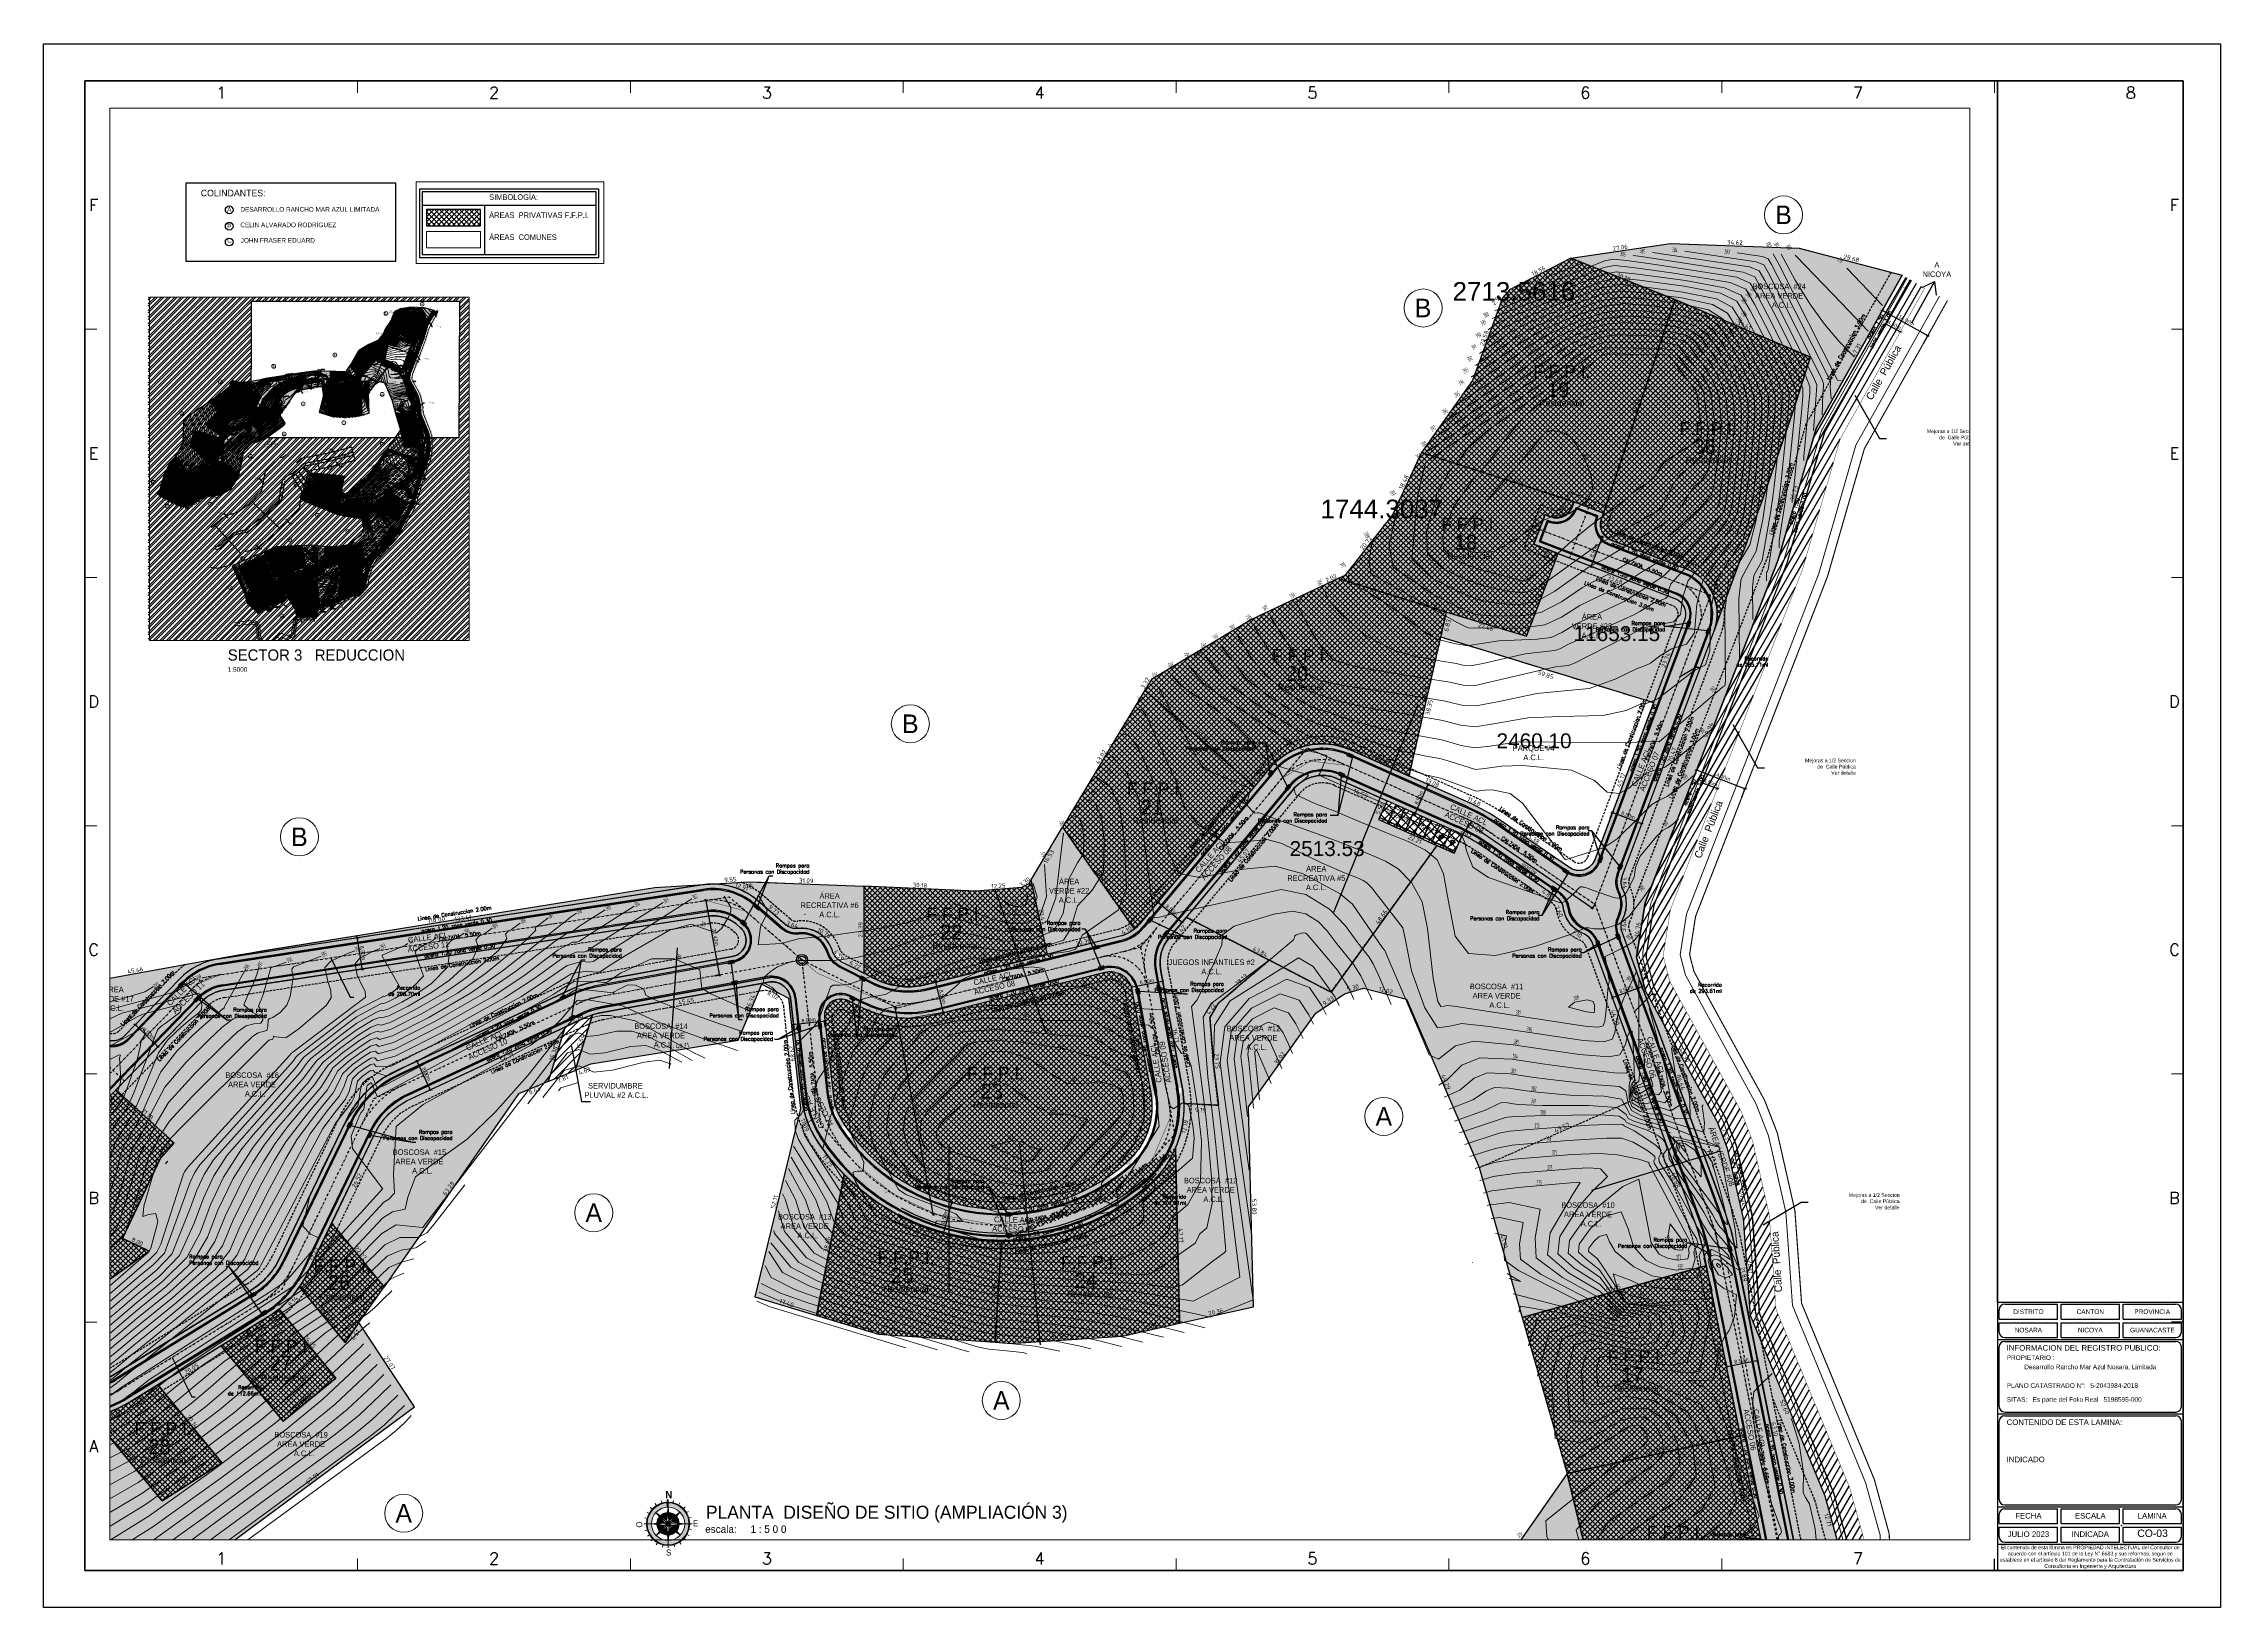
# Paper-space layout '04' of a CAD drawing. Header units: millimetres. Extents: x 0 to 1171, y 0 to 841.
# The model-space entities are those that its viewports show. They can reach past a viewport. Long polylines and large blocks are cut down to what shows.
import ezdxf
from ezdxf import colors
from ezdxf.entities.mleader import LeaderData, LeaderLine
from ezdxf.enums import TextEntityAlignment as Align
from ezdxf.math import Vec2, Vec3

# ---------------------------------------------------------------- set-up
doc = ezdxf.new("R2010")
doc.units = ezdxf.units.MM
doc.header["$LTSCALE"] = 10
for name, pattern in [('2.2.1 Plan-S-01$0$TRAZOS', [0.75, 0.5, -0.25]), ('ACAD_ISO04W100', [30, 24, -3, 0, -3]), ('CENTER2', [1.125, 0.75, -0.125, 0.125, -0.125]), ('DASHDOT2', [0.5, 0.25, -0.125, 0, -0.125]), ('DASHED', [19.05, 12.7, -6.35]), ('HIDDEN', [9.525, 6.35, -3.175])]:
    doc.linetypes.add(name, pattern=pattern)
for name, color, linetype in [('0-A-TEXTOS-2', 2, 'Continuous'), ('00-text-lotes', 7, 'Continuous'), ('01-COTAS-LOTES', 254, 'Continuous'), ('01-hatch-FF', 254, 'Continuous'), ('_00lotes_01', 125, 'HIDDEN'), ('__nuevos lotes', 160, 'HIDDEN'), ('_aceras_01', 125, 'Continuous'), ('_bloques parqueos', 125, '2.2.1 Plan-S-01$0$TRAZOS'), ('_EJES', 125, 'Continuous'), ('_RAMPAS', 125, 'Continuous'), ('_vias_01', 244, 'Continuous'), ('aguas negras', 30, 'Continuous'), ('Cajetin_MAR_AZUL$0$A-Anno-Titl-Thin', 8, 'Continuous'), ('Cajetin_MAR_AZUL$0$f-cajetin', 8, 'Continuous'), ('COTAS', 1, 'Continuous'), ('f-cajetin', 8, 'Continuous'), ('f-derecho de via', 125, 'Continuous'), ('f-juegos infantiles', 7, 'ACAD_ISO04W100'), ('f-marco y cajetin', 7, 'Continuous'), ('f-quebrada 14.11.21', 7, 'ACAD_ISO04W100'), ('f-texto', 7, 'Continuous'), ('g-numero lote', 6, 'Continuous'), ('HATCH-02', 254, 'Continuous'), ('LINEA CENTRO', 6, 'Continuous'), ('M_LOTES', 7, 'Continuous'), ('N', 6, 'Continuous'), ('NORTE', 1, 'Continuous'), ('rampa', 125, 'Continuous'), ('recorrido juegos infantiles', 22, 'Continuous'), ('RETIRO', 125, 'HIDDEN'), ('RIO', 125, 'Continuous'), ('sb', 8, 'Continuous'), ('TEXTO', 7, 'Continuous'), ('texto-1', 6, 'Continuous'), ('TW_Curvas_Mayor TW_MDT_ORIGINAL', 125, 'Continuous'), ('TW_Curvas_Menor TW_MDT_ORIGINAL', 8, 'Continuous'), ('TW_Polylínea', 6, 'Continuous')]:
    doc.layers.add(name, color=color, linetype=linetype)
for name, color, linetype, plot in [('_Areas', 42, 'Continuous', False), ('_MV', 211, 'Continuous', False), ('Cajetin_MAR_AZUL$0$_MV', 211, 'Continuous', False), ('f-lapiz', 8, 'Continuous', False), ('FC lapiz', 8, 'Continuous', False), ('lapiz', 8, 'Continuous', False)]:
    doc.layers.add(name, color=color, linetype=linetype, plot=plot)
for name, color, linetype, lineweight in [('_DIVISIONES-SITIO', 6, 'Continuous', 40), ('_nuevas FFPI', 1, 'Continuous', 18), ('beam', 2, 'Continuous', 20), ('f-acera', 125, 'Continuous', 40), ('f-calzada', 125, 'Continuous', 30), ('f-limite de propiedad', 74, 'Continuous', 40), ('f-referencias', 1, 'Continuous', 35), ('f-Z.V.', 3, 'Continuous', 40), ('Oculto', 8, 'Continuous', 9)]:
    doc.layers.add(name, color=color, linetype=linetype, lineweight=lineweight)
doc.styles.add('ARIAL', font='GOTHIC.TTF')
doc.styles.add('cajetin', font='arial.ttf')
doc.styles.add('Cajetin_MAR_AZUL$0$cajetin', font='arial.ttf')
doc.styles.add('Cajetin_MAR_AZUL$0$ROMANS', font='romans.shx')
doc.styles.add('century gothic', font='GOTHIC.TTF')
doc.styles.add('Century Gothic_8', font='GOTHIC.TTF', dxfattribs={"height": 0.0025})
doc.styles.add('Century Gothic_9', font='GOTHIC.TTF', dxfattribs={"height": 0.004})
doc.styles.add('CENTURY_GOTHIC', font='GOTHIC.TTF')
doc.styles.add('HANDP', font='handp.shx')
doc.styles.add('mis dimensiones', font='dim.shx', dxfattribs={"height": 2.5})
doc.styles.add('ROMANS', font='romans')
doc.styles.get("Standard").update_dxf_attribs({"font": 'arial.ttf'})
doc.styles.add('style1', font='GOTHIC.TTF', dxfattribs={"height": 1})
doc.styles.add('style2', font='isocp.shx')
doc.dimstyles.new('500', dxfattribs={"dimtxt": 1, "dimasz": 0.8, "dimexe": 0.3, "dimexo": 0.2, "dimgap": 0.3, "dimtad": 1, "dimzin": 1, "dimdsep": 46, "dimtxsty": 'Standard', "dimblk1": 'ARCHTICK', "dimblk2": 'ARCHTICK', "dimsah": 1, "dimcen": 0.3, "dimdle": 0.3, "dimclrt": 7, "dimadec": 0, "dimazin": 0, "dimtfac": 1, "dimtofl": 0, "dimtmove": 0, "dimatfit": 3, "dimfxl": 0.75, "dimtolj": 1, "dimtzin": 1, "dimarcsym": 0})
doc.dimstyles.new('500A', dxfattribs={"dimtxt": 1.2, "dimasz": 0, "dimexe": 1.25, "dimexo": 0.625, "dimgap": 0.3, "dimtad": 1, "dimzin": 1, "dimdsep": 46, "dimtxsty": 'style2', "dimblk1": 'NONE', "dimblk2": 'NONE', "dimsah": 1, "dimcen": 0, "dimdle": 1, "dimse1": 1, "dimse2": 1, "dimsd1": 1, "dimsd2": 1, "dimclrt": 125, "dimadec": 0, "dimazin": 0, "dimtfac": 1, "dimtofl": 0, "dimtmove": 0, "dimatfit": 3, "dimldrblk": 'NONE', "dimfxl": 1.25, "dimtolj": 1, "dimtzin": 1, "dimarcsym": 0})
pattern_1 = [(45, (-865.1582, -1019.0306), (-0.7071068, 0.7071068), []), (135, (-865.1582, -1019.0306), (-0.7071068, -0.7071068), [])]
pattern_2 = [(45, (1307.7899, 0), (-0.7071068, 0.7071068), []), (135, (1307.7899, 0), (-0.7071068, -0.7071068), [])]

# ---------------------------------------------------------------- blocks, each defined once
blk = doc.blocks.new('NOR1')
at = {"layer": 'NORTE', "linetype": 'Continuous', "lineweight": 0}
h = blk.add_hatch(color=256, dxfattribs=at)
h.dxf.hatch_style = 1
h.paths.add_polyline_path([(-0.8, -6.3), (0, -6.3), (0, 0), (-0.8, 0)])
at = {"layer": 'sb', "true_color": 0xc7c8ca}
h = blk.add_hatch(color=9, dxfattribs=at)
h.dxf.hatch_style = 1
h.paths.add_polyline_path([(-17.6, -20.2, 0.001198), (-17.6, -20.3), (-14, -20.3), (-14, -20.3, -0.001576), (-14, -20.2, -0.414214), (0, -6.3), (0, -2.6, 0.414214)])
h.paths.add_polyline_path([(0, -34.2), (0, -37.8, 0.412749), (17.6, -20.3), (14, -20.3, -0.412369)])
at = {"layer": 'sb', "true_color": 0x3aeed3}
h = blk.add_hatch(color=133, dxfattribs=at)
h.dxf.hatch_style = 1
h.paths.add_polyline_path([(14, -20.2, -0.001576), (14, -20.3), (17.6, -20.3, 0.001251), (17.6, -20.2, 0.414214), (0, -2.6), (0, -6.3, -0.414214)])
h.paths.add_polyline_path([(-14, -20.3), (-14, -20.3), (-17.6, -20.3, 0.41281), (0, -37.8), (0, -34.2, -0.412368)])
h = blk.add_hatch(color=133, dxfattribs=at)
h.dxf.hatch_style = 1
h.paths.add_polyline_path([(-1.4, -17.1), (-0.6, -10.8, 0.179639), (-6.6, -13.4)])
h.paths.add_polyline_path([(-3.2, -19), (-7.3, -14.2, 0.161158), (-9.4, -19.8)])
h.paths.add_polyline_path([(0.6, -29.6, 0.176448), (6.5, -27), (1.4, -23.4)])
h.paths.add_polyline_path([(7.3, -26.2, 0.157234), (9.4, -20.8), (3.2, -21.5)])
at = {"layer": 'sb', "true_color": 0xc7c8ca}
h = blk.add_hatch(color=9, dxfattribs=at)
h.dxf.hatch_style = 1
h.paths.add_polyline_path([(9.4, -19.7, 0.170835), (7.1, -13.9), (3.2, -18.9)])
h.paths.add_polyline_path([(6.3, -13.2, 0.169916), (0.5, -10.8), (1.3, -17.1)])
h.paths.add_polyline_path([(-9.4, -20.8, 0.166763), (-7, -26.5), (-3.2, -21.5)])
h.paths.add_polyline_path([(-0.6, -29.6), (-1.3, -23.4), (-6.2, -27.2, 0.16686)])
at = {"layer": 'NORTE', "linetype": 'Continuous', "lineweight": 0}
for p, q in [((0, 0), (0, -6.3)), ((-17.1, -15.9), (-19.6, -15.2)), ((-15.4, -11.7), (-17.7, -10.4)), ((-14.9, -6.5), (-13, -8.3)), ((-9.4, -5.4), (-10.8, -3.1)), ((-10.3, -10.8), (-1.4, -17.1)), ((-10.3, -10.8), (-3.2, -19)), ((-10.3, -10.8), (10.3, -29.7)), ((9.9, -10.3), (-9.9, -30.1)), ((-5, -3.3), (-5.7, -0.8)), ((-1.4, -17.1), (0, -6.3)), ((0, -20.2), (-1.4, -17.1)), ((0, -6.3), (0, -34.2)), ((0, -6.3), (1.3, -17.1)), ((0, -20.2), (1.3, -17.1)), ((1.3, -17.1), (9.9, -10.3)), ((9.9, -10.3), (3.2, -18.9)), ((4.1, -3.1), (4.7, -0.6)), ((8.7, -4.9), (10, -2.7)), ((14.3, -5.9), (12.4, -7.8)), ((15.1, -11.1), (17.3, -9.8)), ((16.9, -15.3), (19.4, -14.5)), ((-14, -20.3), (-20.2, -20.3)), ((-19.4, -26), (-16.9, -25.2)), ((-17.3, -30.7), (-15.1, -29.3)), ((-12.4, -32.7), (-14.3, -34.6)), ((-3.2, -19), (-14, -20.3)), ((-14, -20.3), (-3.2, -21.5)), ((-14, -20.3), (14, -20.3)), ((-10, -37.8), (-8.7, -35.5)), ((-3.2, -21.5), (-9.9, -30.1)), ((-1.3, -23.4), (-9.9, -30.1)), ((0, -20.2), (-3.2, -19)), ((0, -20.2), (-3.2, -21.5)), ((0, -20.2), (-1.3, -23.4)), ((0, -34.2), (-1.3, -23.4)), ((0, -20.2), (3.2, -18.9)), ((0, -20.2), (3.2, -21.5)), ((0, -20.2), (1.4, -23.4)), ((1.4, -23.4), (0, -34.2)), ((0, -34.2), (0, -40.5)), ((10.3, -29.7), (1.4, -23.4)), ((3.2, -18.9), (14, -20.3)), ((14, -20.3), (3.2, -21.5)), ((3.2, -21.5), (10.3, -29.7)), ((10.8, -37.3), (9.4, -35.1)), ((13, -32.1), (14.9, -33.9)), ((20.2, -20.3), (14, -20.3)), ((17.7, -30), (15.4, -28.8)), ((19.6, -25.2), (17.1, -24.6)), ((-4.7, -39.9), (-4.1, -37.3)), ((5.7, -39.6), (5, -37.1))]:
    blk.add_line(p, q, dxfattribs=at)
blk.add_lwpolyline([(-0.8, -6.3), (0, -6.3), (0, 0), (-0.8, 0)], close=True, dxfattribs=at)
for radius in [18.2, 17.6, 14]:
    blk.add_circle((0, -20.2), radius, dxfattribs=at)
for start, end in [(140.8525, 177.4724), (93.4766, 134.2123), (48.1147, 86.6881), (2.6623, 41.4405), (184.0328, 221.9035), (228.7057, 266.598), (273.5713, 313.5982), (320.3611, 356.1037)]:
    blk.add_arc((0, -20.2), 9.42, start, end, dxfattribs=at)
at = {"layer": 'NORTE', "linetype": 'Continuous', "lineweight": 0, "style": 'style1'}
for s, p in [('E', (20.9, -22.3)), ('S', (-1.7, -46.8))]:
    blk.add_text(s, height=5, dxfattribs=at).set_placement(p)
blk.add_text('O', height=5, rotation=90, dxfattribs=at).set_placement((-21.7, -23.4))
at = {"layer": 'NORTE', "insert": (-10.4, 7.3), "char_height": 6, "width": 21.04, "attachment_point": 1, "style": 'style1'}
blk.add_mtext('\\pi8.11779;{\\fCentury Gothic|b1|i0|c0|p34;N}', dxfattribs=at)
blk = doc.blocks.new('Cajetin_MAR_AZUL$0$cajetin')
at = {"layer": 'Cajetin_MAR_AZUL$0$A-Anno-Titl-Thin'}
for p, q in [((-20, 153.5), (-26.3, 153.5)), ((-121.6, 20), (-121.6, 26.3))]:
    blk.add_line(p, q, dxfattribs=at)
at = {"layer": 'Cajetin_MAR_AZUL$0$f-cajetin', "color": 7}
for p, q in [((-120, 164.2), (-20, 164.2)), ((-120, 164.2), (-120, 20)), ((-120, 144.2), (-20, 144.2)), ((-120, 54.2), (-20, 54.2)), ((-120, 34.2), (-20, 34.2)), ((-120, 20), (-20, 20))]:
    blk.add_line(p, q, dxfattribs=at)
at = {"layer": 'Cajetin_MAR_AZUL$0$f-cajetin', "color": 6}
for p, q in [((-119, 155.2), (-119, 160.2)), ((-119, 155.2), (-87.7, 155.2)), ((-119, 153.2), (-87.7, 153.2)), ((-119, 148.2), (-119, 153.2)), ((-116, 163.2), (-87.7, 163.2)), ((-87.7, 155.2), (-87.7, 163.2)), ((-87.7, 145.2), (-87.7, 153.2)), ((-85.7, 163.2), (-54.3, 163.2)), ((-85.7, 155.2), (-85.7, 163.2)), ((-85.7, 155.2), (-54.3, 155.2)), ((-85.7, 153.2), (-54.3, 153.2)), ((-85.7, 145.2), (-85.7, 153.2)), ((-54.3, 155.2), (-54.3, 163.2)), ((-54.3, 145.2), (-54.3, 153.2)), ((-52.3, 163.2), (-24, 163.2)), ((-52.3, 155.2), (-52.3, 163.2)), ((-52.3, 155.2), (-21, 155.2)), ((-52.3, 153.2), (-21, 153.2)), ((-52.3, 145.2), (-52.3, 153.2)), ((-21, 155.2), (-21, 160.2)), ((-21, 148.2), (-21, 153.2)), ((-116, 145.2), (-87.7, 145.2)), ((-116, 143.2), (-24, 143.2)), ((-85.7, 145.2), (-54.3, 145.2)), ((-52.3, 145.2), (-24, 145.2)), ((-119, 108.2), (-119, 140.2)), ((-21, 108.2), (-21, 140.2)), ((-120, 104.2), (-20, 104.2)), ((-119, 58.2), (-119, 100.2)), ((-116, 105.2), (-24, 105.2)), ((-116, 103.2), (-24, 103.2)), ((-21, 58.2), (-21, 100.2)), ((-119, 45.2), (-119, 50.2)), ((-116, 55.2), (-24, 55.2)), ((-116, 53.2), (-87.7, 53.2)), ((-87.7, 45.2), (-87.7, 53.2)), ((-85.7, 53.2), (-54.3, 53.2)), ((-85.7, 45.2), (-85.7, 53.2)), ((-54.3, 45.2), (-54.3, 53.2)), ((-52.3, 53.2), (-24, 53.2)), ((-52.3, 45.2), (-52.3, 53.2)), ((-21, 45.2), (-21, 50.2)), ((-119, 45.2), (-87.7, 45.2)), ((-119, 43.2), (-87.7, 43.2)), ((-119, 38.2), (-119, 43.2)), ((-116, 35.2), (-87.7, 35.2)), ((-87.7, 35.2), (-87.7, 43.2)), ((-85.7, 45.2), (-54.3, 45.2)), ((-85.7, 43.2), (-54.3, 43.2)), ((-85.7, 35.2), (-85.7, 43.2)), ((-85.7, 35.2), (-54.3, 35.2)), ((-54.3, 35.2), (-54.3, 43.2)), ((-52.3, 45.2), (-21, 45.2)), ((-52.3, 43.2), (-21, 43.2)), ((-52.3, 35.2), (-52.3, 43.2)), ((-52.3, 35.2), (-24, 35.2)), ((-21, 38.2), (-21, 43.2))]:
    blk.add_line(p, q, dxfattribs=at)
for centre, start, end in [((-116, 160.2), 90, 180), ((-24, 160.2), 0, 90), ((-116, 148.2), 180, 270), ((-116, 140.2), 90, 180), ((-24, 148.2), 270, 0), ((-24, 140.2), 0, 90), ((-116, 108.2), 180, 270), ((-24, 108.2), 270, 0), ((-116, 100.2), 90, 180), ((-24, 100.2), 360, 90), ((-116, 58.2), 180, 270), ((-116, 50.2), 90, 180), ((-24, 58.2), 270, 0), ((-24, 50.2), 0, 90), ((-116, 38.2), 180, 270), ((-24, 38.2), 270, 0)]:
    blk.add_arc(centre, 3, start, end, dxfattribs=at)
at = {"layer": 'Cajetin_MAR_AZUL$0$f-cajetin'}
blk.add_point((-53.3, 44.2), dxfattribs=at)
at = {"layer": 'Cajetin_MAR_AZUL$0$f-cajetin', "color": 5, "style": 'Cajetin_MAR_AZUL$0$cajetin'}
for s, height, p in [('DISTRITO', 2.5, (-103.3, 157.9)), ('CANTON', 2.5, (-70, 157.9)), ('PROVINCIA', 2.5, (-36.7, 157.9)), ('FECHA', 3, (-103.3, 47.9)), ('ESCALA', 3, (-70, 47.9)), ('LAMINA', 3, (-36.7, 47.9))]:
    blk.add_text(s, height=height, dxfattribs=at).set_placement(p, align=Align.CENTER)
for s, height, p in [('INFORMACION DEL REGISTRO PUBLICO:', 3, (-115, 138.2)), ('PROPIETARIO :', 2.5, (-115, 133.2)), ('PLANO CATASTRADO N°:', 2.5, (-115, 118.2)), ('SITAS:   Es parte del Folio Real', 2.5, (-115, 110.7)), ('CONTENIDO DE ESTA LAMINA:', 3, (-115, 98.2))]:
    blk.add_text(s, height=height, dxfattribs=at).set_placement(p)
at = {"layer": 'Cajetin_MAR_AZUL$0$f-cajetin', "insert": (-70, 27.1), "char_height": 2, "width": 99.931, "attachment_point": 5, "style": 'Cajetin_MAR_AZUL$0$cajetin'}
blk.add_mtext('El contenido de esta lámina es PROPIEDAD INTELECTUAL del Consultor de acuerdo con el artículo 101 de la Ley N° 6683 y sus reformas, segun se establece en el artículo 8 del Reglamento para la Contratación de Servicios de Consultoría en Ingeniería y Arquitectura', dxfattribs=at)
at = {"layer": 'Cajetin_MAR_AZUL$0$f-cajetin', "color": 5, "style": 'Cajetin_MAR_AZUL$0$cajetin', "flags": 4}
for tag, p in [('DISTRITO', (-103.3, 147.9)), ('CANTON', (-70, 147.9)), ('PROVINCIA', (-36.7, 147.9))]:
    blk.add_attdef(tag, text='', height=2.5, dxfattribs=at).set_placement(p, align=Align.CENTER)
at = {"layer": 'Cajetin_MAR_AZUL$0$f-cajetin', "color": 1, "style": 'Cajetin_MAR_AZUL$0$cajetin', "flags": 4}
for tag, height, p in [('PROPIETARIOREGPUB', 2.5, (-70, 128.2)), ('CEDULA', 2.5, (-70, 123.2)), ('FECHA', 3, (-103.3, 37.9)), ('ESCALA', 3, (-70, 37.9)), ('LAMINA', 3, (-36.7, 37.9))]:
    blk.add_attdef(tag, text='', height=height, dxfattribs=at).set_placement(p, align=Align.CENTER)
for tag, p, height in [('CATASTRADO', (-70, 118.2), 2.5), ('FOLIOREAL', (-63, 110.7), 2.5), ('CONTENIDO1', (-115, 93.2), 3), ('CONTENIDO2', (-115, 88.2), 3), ('CONTENIDO3', (-115, 83.2), 3), ('CONTENIDO4', (-115, 78.2), 3), ('CONTENIDO5', (-115, 73.2), 3), ('CONTENIDO6', (-115, 68.2), 3), ('CONTENIDO7', (-115, 63.2), 3), ('CONTENIDO8', (-115, 58.2), 3)]:
    blk.add_attdef(tag, p, '', height=height, dxfattribs=at)
blk = doc.blocks.new('Cajetin_MAR_AZUL$0$ISO A0+CAJETIN 2017')
at = {"lineweight": 100}
for p, q in [((22.2, 815.2), (1151.2, 815.2)), ((22.2, 815.2), (22.2, 14.2)), ((1051.2, 158.4), (1051.2, 815.2)), ((1151.2, 815.2), (1151.2, 14.2)), ((22.2, 14.2), (1151.2, 14.2))]:
    blk.add_line(p, q, dxfattribs=at)
at = {"color": 251, "lineweight": 0, "true_color": 0x5d5b5b}
for p, q in [((169, 815.2), (169, 808.9)), ((315.8, 815.2), (315.8, 808.9)), ((462.5, 815.2), (462.5, 808.9)), ((609.3, 815.2), (609.3, 808.9)), ((756.1, 815.2), (756.1, 808.9)), ((902.9, 815.2), (902.9, 808.9)), ((1049.6, 815.2), (1049.6, 808.9)), ((22.2, 681.7), (28.6, 681.7)), ((1151.2, 681.7), (1144.9, 681.7)), ((22.2, 548.2), (28.6, 548.2)), ((1151.2, 548.2), (1144.9, 548.2)), ((22.2, 414.7), (28.6, 414.7)), ((1151.2, 414.7), (1144.9, 414.7)), ((22.2, 281.2), (28.6, 281.2)), ((1151.2, 281.2), (1144.9, 281.2)), ((22.2, 147.7), (28.6, 147.7)), ((169, 14.2), (169, 20.6)), ((315.8, 14.2), (315.8, 20.6)), ((462.5, 14.2), (462.5, 20.6)), ((609.3, 14.2), (609.3, 20.6)), ((756.1, 14.2), (756.1, 20.6)), ((902.9, 14.2), (902.9, 20.6))]:
    blk.add_line(p, q, dxfattribs=at)
at = {"layer": 'Cajetin_MAR_AZUL$0$_MV'}
blk.add_lwpolyline([(0, 835.2), (1171.2, 835.2), (1171.2, -5.8), (0, -5.8)], close=True, dxfattribs=at)
at = {"layer": 'Cajetin_MAR_AZUL$0$f-cajetin'}
ref = blk.add_blockref('Cajetin_MAR_AZUL$0$cajetin', (1171.2, -5.8), dxfattribs=at)
ref.add_attrib('ESCALA', 'INDICADA', dxfattribs={"color": 1, "height": 3, "style": 'Cajetin_MAR_AZUL$0$cajetin'}).set_placement((1101.2, 32.2), align=Align.CENTER)
ref.add_attrib('FECHA', 'JULIO 2023', dxfattribs={"color": 1, "height": 3, "style": 'Cajetin_MAR_AZUL$0$cajetin'}).set_placement((1067.9, 32.2), align=Align.CENTER)
ref.add_attrib('PROPIETARIOREGPUB', 'Desarrollo Rancho Mar Azul Nosara, Limitada', dxfattribs={"color": 1, "height": 2.5, "style": 'Cajetin_MAR_AZUL$0$cajetin'}).set_placement((1101.2, 122.4), align=Align.CENTER)
ref.add_attrib('CONTENIDO4', 'INDICADO', (1056.2, 72.4), dxfattribs={"color": 1, "height": 3, "style": 'Cajetin_MAR_AZUL$0$cajetin'})
ref.add_attrib('FOLIOREAL', '5198595-000', (1108.3, 104.9), dxfattribs={"color": 1, "height": 2.5, "style": 'Cajetin_MAR_AZUL$0$cajetin'})
ref.add_attrib('CATASTRADO', '5-2043984-2018', (1101.2, 112.4), dxfattribs={"color": 1, "height": 2.5, "style": 'Cajetin_MAR_AZUL$0$cajetin'})
ref.add_attrib('CANTON', 'NICOYA', dxfattribs={"color": 5, "height": 2.5, "style": 'Cajetin_MAR_AZUL$0$cajetin'}).set_placement((1101.2, 142.2), align=Align.CENTER)
ref.add_attrib('DISTRITO', 'NOSARA', dxfattribs={"color": 5, "height": 2.5, "style": 'Cajetin_MAR_AZUL$0$cajetin'}).set_placement((1067.9, 142.2), align=Align.CENTER)
ref.add_attrib('PROVINCIA', 'GUANACASTE', dxfattribs={"color": 5, "height": 2.5, "style": 'Cajetin_MAR_AZUL$0$cajetin'}).set_placement((1134.6, 142.2), align=Align.CENTER)
at = {"color": 251, "lineweight": 0, "true_color": 0x5d5b5b, "style": 'Cajetin_MAR_AZUL$0$ROMANS'}
for s, p in [('1', (95.6, 808.9)), ('2', (242.4, 808.9)), ('3', (389.2, 808.9)), ('4', (535.9, 808.9)), ('5', (682.7, 808.9)), ('6', (829.5, 808.9)), ('7', (976.2, 808.9)), ('8', (1123, 808.9)), ('F', (27, 748.5)), ('F', (1146.5, 748.5)), ('E', (27, 615)), ('E', (1146.5, 615)), ('D', (27, 481.5)), ('D', (1146.5, 481.5)), ('C', (27, 348)), ('C', (1146.5, 348)), ('B', (27, 214.5)), ('B', (1146.5, 214.5)), ('A', (27, 81)), ('1', (95.6, 20.6)), ('2', (242.4, 20.6)), ('3', (389.2, 20.6)), ('4', (535.9, 20.6)), ('5', (682.7, 20.6)), ('6', (829.5, 20.6)), ('7', (976.2, 20.6))]:
    blk.add_text(s, height=6.35, dxfattribs=at).set_placement(p, align=Align.MIDDLE)
blk = doc.blocks.new('Cajetin_MAR_AZUL')
at = {"layer": 'Cajetin_MAR_AZUL$0$A-Anno-Titl-Thin'}
blk.add_blockref('Cajetin_MAR_AZUL$0$ISO A0+CAJETIN 2017', (0, 8.4), dxfattribs=at)
blk = doc.blocks.new('indice y titulo dos lineas')
at = {"flags": 4}
for tag, p, height, style in [('TITLE', (-83, 35.4), 6, 'ARIAL'), ('SCALE', (-83, 21.4), 2.5, 'HANDP'), ('TITLE', (-83, 27.4), 6, 'ARIAL')]:
    blk.add_attdef(tag, p, '', height=height, dxfattribs=dict(at, style=style))
at = {"style": 'ARIAL', "flags": 4}
blk.add_attdef('INDEX', text='', height=10, dxfattribs=at).set_placement((-89, 21.4), align=Align.RIGHT)
blk = doc.blocks.new('_ArchTick')
at = {"color": 0, "linetype": 'ByBlock', "const_width": 0.15}
blk.add_lwpolyline([(-0.5, -0.5), (0.5, 0.5)], dxfattribs=at)
blk = doc.blocks.new('*D67')
at = {"layer": 'COTAS', "color": 0, "linetype": 'Continuous', "lineweight": -2, "transparency": 16777216}
for p, q in [((701.2, 374.3), (699.37, 372.45)), ((699.37, 372.87), (709.77, 362.63)), ((711.21, 364.51), (709.35, 362.62))]:
    blk.add_line(p, q, dxfattribs=at)
at = {"layer": 'Defpoints', "color": 0, "linetype": 'Continuous', "transparency": 16777216}
for p in [(701.34, 374.44), (711.35, 364.66), (709.56, 362.84)]:
    blk.add_point(p, dxfattribs=at)
at = {"layer": 'COTAS', "color": 0, "linetype": 'Continuous', "lineweight": -2, "transparency": 16777216, "xscale": 0.8, "yscale": 0.8, "zscale": 0.8}
for p, rotation in [((699.58, 372.66), 135.4311111415816), ((709.56, 362.84), 315.4311111415817)]:
    blk.add_blockref('_ArchTick', p, dxfattribs=dict(at, rotation=rotation))
at = {"layer": 'COTAS', "color": 7, "linetype": 'Continuous', "transparency": 16777216, "insert": (705.14, 368.33), "char_height": 1, "attachment_point": 5, "rotation": 315.43111}
blk.add_mtext('\\A1;14.00m', dxfattribs=at)
blk = doc.blocks.new('*D36')
at = {"layer": 'COTAS', "color": 0, "linetype": 'Continuous', "lineweight": -2, "transparency": 16777216}
for p, q in [((700.5, 370.03), (698.21, 367.7)), ((701.84, 364.55), (698.2, 368.12)), ((703.71, 366.87), (701.41, 364.54))]:
    blk.add_line(p, q, dxfattribs=at)
at = {"layer": 'Defpoints', "color": 0, "linetype": 'Continuous', "transparency": 16777216}
for p in [(700.64, 370.17), (698.42, 367.91), (703.85, 367.01)]:
    blk.add_point(p, dxfattribs=at)
at = {"layer": 'COTAS', "color": 0, "linetype": 'Continuous', "lineweight": -2, "transparency": 16777216, "xscale": 0.8, "yscale": 0.8, "zscale": 0.8}
for p, rotation in [((698.42, 367.91), 135.4311111417484), ((701.62, 364.76), 315.4311111417484)]:
    blk.add_blockref('_ArchTick', p, dxfattribs=dict(at, rotation=rotation))
at = {"layer": 'COTAS', "color": 7, "linetype": 'Continuous', "transparency": 16777216, "insert": (700.55, 366.95), "char_height": 1, "attachment_point": 5, "rotation": 315.43111}
blk.add_mtext('\\A1;4.50m', dxfattribs=at)
blk = doc.blocks.new('*D19')
at = {"layer": 'COTAS', "color": 0, "linetype": 'Continuous', "lineweight": -2, "transparency": 16777216}
for p, q in [((813.59, 574.22), (814.49, 576.8)), ((814.11, 576.61), (827.89, 571.78)), ((826.8, 569.58), (827.71, 572.17))]:
    blk.add_line(p, q, dxfattribs=at)
at = {"layer": 'Defpoints', "color": 0, "linetype": 'Continuous', "transparency": 16777216}
for p in [(813.52, 574.03), (826.74, 569.4), (827.61, 571.88)]:
    blk.add_point(p, dxfattribs=at)
at = {"layer": 'COTAS', "color": 0, "linetype": 'Continuous', "lineweight": -2, "transparency": 16777216, "xscale": 0.8, "yscale": 0.8, "zscale": 0.8}
for p, rotation in [((814.4, 576.51), 160.6833194717991), ((827.61, 571.88), 340.6833194717991)]:
    blk.add_blockref('_ArchTick', p, dxfattribs=dict(at, rotation=rotation))
at = {"layer": 'COTAS', "color": 7, "linetype": 'Continuous', "transparency": 16777216, "insert": (821.27, 574.96), "char_height": 1, "attachment_point": 5, "rotation": 340.68332}
blk.add_mtext('\\A1;14.00m', dxfattribs=at)
blk = doc.blocks.new('*D20')
at = {"layer": 'COTAS', "color": 0, "linetype": 'Continuous', "lineweight": -2, "transparency": 16777216}
for p, q in [((579.76, 244.09), (581.42, 244.67)), ((581.04, 244.85), (585.9, 231.09)), ((584.42, 230.88), (586.08, 231.47))]:
    blk.add_line(p, q, dxfattribs=at)
at = {"layer": 'Defpoints', "color": 0, "linetype": 'Continuous', "transparency": 16777216}
for p in [(579.57, 244.02), (584.23, 230.82), (585.8, 231.37)]:
    blk.add_point(p, dxfattribs=at)
at = {"layer": 'COTAS', "color": 0, "linetype": 'Continuous', "lineweight": -2, "transparency": 16777216, "xscale": 0.8, "yscale": 0.8, "zscale": 0.8}
for p, rotation in [((581.14, 244.57), 109.4326234348343), ((585.8, 231.37), 289.4326234348343)]:
    blk.add_blockref('_ArchTick', p, dxfattribs=dict(at, rotation=rotation))
at = {"layer": 'COTAS', "color": 7, "linetype": 'Continuous', "transparency": 16777216, "insert": (584.23, 238.24), "char_height": 1, "attachment_point": 5, "rotation": 289.43262}
blk.add_mtext('\\A1;14.00m', dxfattribs=at)
blk = doc.blocks.new('_Dot')
at = {"color": 0, "linetype": 'ByBlock', "lineweight": -2}
blk.add_line((-0.5, 0), (-1, 0), dxfattribs=at)
at = {"color": 0, "linetype": 'ByBlock', "const_width": 0.5}
blk.add_lwpolyline([(-0.25, 0, 1), (0.25, 0, 1)], format="xyb", close=True, dxfattribs=at)
blk = doc.blocks.new('*D29')
at = {"layer": 'COTAS', "color": 0, "linetype": 'Continuous', "lineweight": -2, "transparency": 16777216}
for p, q in [((795.25, 519.06), (798.2, 529.26)), ((799.75, 528.5), (797.83, 529.06)), ((796.96, 518.87), (795.04, 519.43))]:
    blk.add_line(p, q, dxfattribs=at)
at = {"layer": 'Defpoints', "color": 0, "linetype": 'Continuous', "transparency": 16777216}
for p in [(798.12, 528.98), (799.94, 528.45), (797.16, 518.82)]:
    blk.add_point(p, dxfattribs=at)
at = {"layer": 'COTAS', "color": 0, "linetype": 'Continuous', "lineweight": -2, "transparency": 16777216, "xscale": 0.8, "yscale": 0.8, "zscale": 0.8}
for p, rotation in [((798.12, 528.98), 73.87638891131934), ((795.33, 519.34), 253.8763889113193)]:
    blk.add_blockref('_ArchTick', p, dxfattribs=dict(at, rotation=rotation))
at = {"layer": 'COTAS', "color": 7, "linetype": 'Continuous', "transparency": 16777216, "insert": (795.94, 524.39), "char_height": 1, "attachment_point": 5, "rotation": 73.87639}
blk.add_mtext('\\A1;10.03m', dxfattribs=at)
blk = doc.blocks.new('*D25')
at = {"layer": 'COTAS', "color": 0, "linetype": 'Continuous', "lineweight": -2, "transparency": 16777216}
for p, q in [((581.79, 242.12), (579.17, 241.18)), ((579.35, 241.57), (581.06, 236.76)), ((583.3, 237.88), (580.68, 236.94))]:
    blk.add_line(p, q, dxfattribs=at)
at = {"layer": 'Defpoints', "color": 0, "linetype": 'Continuous', "transparency": 16777216}
for p in [(581.98, 242.19), (580.96, 237.05), (583.49, 237.95)]:
    blk.add_point(p, dxfattribs=at)
at = {"layer": 'COTAS', "color": 0, "linetype": 'Continuous', "lineweight": -2, "transparency": 16777216, "xscale": 0.8, "yscale": 0.8, "zscale": 0.8}
for p, rotation in [((579.45, 241.28), 109.5929099669818), ((580.96, 237.05), 289.5929099669818)]:
    blk.add_blockref('_ArchTick', p, dxfattribs=dict(at, rotation=rotation))
at = {"layer": 'COTAS', "color": 7, "linetype": 'Continuous', "transparency": 16777216, "insert": (580.97, 239.44), "char_height": 1, "attachment_point": 5, "rotation": 289.59291}
blk.add_mtext('\\A1;4.50m', dxfattribs=at)
blk = doc.blocks.new('*D26')
at = {"layer": 'COTAS', "color": 0, "linetype": 'Continuous', "lineweight": -2, "transparency": 16777216}
for p, q in [((578.61, 243.64), (576.88, 248.49)), ((577.65, 243.3), (578.89, 243.74)), ((578.49, 240.94), (579.73, 241.39)), ((579.55, 241), (578.61, 243.64))]:
    blk.add_line(p, q, dxfattribs=at)
at = {"layer": 'Defpoints', "color": 0, "linetype": 'Continuous', "transparency": 16777216}
for p in [(577.46, 243.23), (578.3, 240.88), (578.61, 243.64)]:
    blk.add_point(p, dxfattribs=at)
at = {"layer": 'COTAS', "color": 0, "linetype": 'Continuous', "lineweight": -2, "transparency": 16777216, "xscale": 0.8, "yscale": 0.8, "zscale": 0.8}
for p, rotation in [((578.61, 243.64), 109.5929099667898), ((579.45, 241.28), 289.5929099667898)]:
    blk.add_blockref('_ArchTick', p, dxfattribs=dict(at, rotation=rotation))
at = {"layer": 'COTAS', "color": 7, "linetype": 'Continuous', "transparency": 16777216, "insert": (578.38, 246.72), "char_height": 1, "attachment_point": 5, "rotation": 289.59291}
blk.add_mtext('\\A1;2.50m', dxfattribs=at)
blk = doc.blocks.new('*D27')
at = {"layer": 'COTAS', "color": 0, "linetype": 'Continuous', "lineweight": -2, "transparency": 16777216}
for p, q in [((696.64, 369.67), (692.97, 373.28)), ((697.79, 370.84), (696.43, 369.45)), ((698.63, 367.7), (696.64, 369.67)), ((699.57, 369.09), (698.21, 367.7))]:
    blk.add_line(p, q, dxfattribs=at)
at = {"layer": 'Defpoints', "color": 0, "linetype": 'Continuous', "transparency": 16777216}
for p in [(696.64, 369.67), (697.93, 370.99), (699.72, 369.23)]:
    blk.add_point(p, dxfattribs=at)
at = {"layer": 'COTAS', "color": 0, "linetype": 'Continuous', "lineweight": -2, "transparency": 16777216, "xscale": 0.8, "yscale": 0.8, "zscale": 0.8}
for p, rotation in [((696.64, 369.67), 135.4311111417646), ((698.42, 367.91), 315.4311111417646)]:
    blk.add_blockref('_ArchTick', p, dxfattribs=dict(at, rotation=rotation))
at = {"layer": 'COTAS', "color": 7, "linetype": 'Continuous', "transparency": 16777216, "insert": (695.08, 372.33), "char_height": 1, "attachment_point": 5, "rotation": 315.43111}
blk.add_mtext('\\A1;2.50m', dxfattribs=at)
blk = doc.blocks.new('*D28')
at = {"layer": 'COTAS', "color": 0, "linetype": 'Continuous', "lineweight": -2, "transparency": 16777216}
for p, q in [((815.57, 573.21), (820.4, 571.59)), ((815.83, 573.05), (815.76, 572.83)), ((820.1, 571.62), (820.02, 571.4))]:
    blk.add_line(p, q, dxfattribs=at)
at = {"layer": 'Defpoints', "color": 0, "linetype": 'Continuous', "transparency": 16777216}
for p in [(815.9, 573.24), (820.12, 571.68), (820.16, 571.8)]:
    blk.add_point(p, dxfattribs=at)
at = {"layer": 'COTAS', "color": 0, "linetype": 'Continuous', "lineweight": -2, "transparency": 16777216, "xscale": 0.8, "yscale": 0.8, "zscale": 0.8}
for p, rotation in [((815.86, 573.12), 161.3992493682868), ((820.12, 571.68), 341.3992493682868)]:
    blk.add_blockref('_ArchTick', p, dxfattribs=dict(at, rotation=rotation))
at = {"layer": 'COTAS', "color": 7, "linetype": 'Continuous', "transparency": 16777216, "insert": (818.25, 573.17), "char_height": 1, "attachment_point": 5, "rotation": 341.39925}
blk.add_mtext('\\A1;4.50m', dxfattribs=at)
blk = doc.blocks.new('*D148')
at = {"layer": 'Defpoints', "color": 0, "transparency": 16777216}
for p in [(418.92, 299.49), (418.92, 299.49), (362.3, 268.42)]:
    blk.add_point(p, dxfattribs=at)
at = {"layer": '01-COTAS-LOTES', "color": 125, "transparency": 16777216, "insert": (390.18, 284.75), "char_height": 1.2, "attachment_point": 5, "rotation": 28.75565, "style": 'style2'}
blk.add_mtext('\\A1;64.59', dxfattribs=at)
blk = doc.blocks.new('_None')
blk = doc.blocks.new('*D149')
at = {"layer": 'Defpoints', "color": 0, "transparency": 16777216}
for p in [(419.58, 308.69), (417.75, 299.58), (418.92, 299.49)]:
    blk.add_point(p, dxfattribs=at)
at = {"layer": '01-COTAS-LOTES', "color": 125, "transparency": 16777216, "insert": (417.18, 304.24), "char_height": 1.2, "attachment_point": 5, "rotation": 85.91169, "style": 'style2'}
blk.add_mtext('\\A1;9.22', dxfattribs=at)
blk = doc.blocks.new('*D150')
at = {"layer": 'Defpoints', "color": 0, "transparency": 16777216}
for p in [(394.61, 364.45), (417.17, 307.19), (419.14, 308.05)]:
    blk.add_point(p, dxfattribs=at)
at = {"layer": '01-COTAS-LOTES', "color": 125, "transparency": 16777216, "insert": (405.73, 335.75), "char_height": 1.2, "attachment_point": 5, "rotation": 293.51142, "style": 'style2'}
blk.add_mtext('\\A1;61.51', dxfattribs=at)
blk = doc.blocks.new('*D151')
at = {"layer": 'Defpoints', "color": 0, "transparency": 16777216}
for p in [(394.61, 364.45), (329.4, 336.45), (330.29, 334.38)]:
    blk.add_point(p, dxfattribs=at)
at = {"layer": '01-COTAS-LOTES', "color": 125, "transparency": 16777216, "insert": (362.54, 349.21), "char_height": 1.2, "attachment_point": 5, "rotation": 23.23976, "style": 'style2'}
blk.add_mtext('\\A1;70.97', dxfattribs=at)
blk = doc.blocks.new('*D152')
at = {"layer": 'Defpoints', "color": 0, "transparency": 16777216}
for p in [(329.4, 336.45), (362.3, 268.42), (362.3, 268.42)]:
    blk.add_point(p, dxfattribs=at)
at = {"layer": '01-COTAS-LOTES', "color": 125, "transparency": 16777216, "insert": (346.66, 302.83), "char_height": 1.2, "attachment_point": 5, "rotation": 295.81081, "style": 'style2'}
blk.add_mtext('\\A1;75.57', dxfattribs=at)
blk = doc.blocks.new('*D153')
at = {"layer": 'Defpoints', "color": 0, "transparency": 16777216}
for p in [(362.3, 268.42), (363.29, 266.61), (350.09, 261.72)]:
    blk.add_point(p, dxfattribs=at)
at = {"layer": '01-COTAS-LOTES', "color": 125, "transparency": 16777216, "insert": (356.76, 264.05), "char_height": 1.2, "attachment_point": 5, "rotation": 28.75565, "style": 'style2'}
blk.add_mtext('\\A1;13.93', dxfattribs=at)
blk = doc.blocks.new('*D154')
at = {"layer": 'Defpoints', "color": 0, "transparency": 16777216}
for p in [(382.83, 279.69), (383.8, 277.91), (362.3, 268.42)]:
    blk.add_point(p, dxfattribs=at)
at = {"layer": '01-COTAS-LOTES', "color": 125, "transparency": 16777216, "insert": (373.1, 273.07), "char_height": 1.2, "attachment_point": 5, "rotation": 28.75565, "style": 'style2'}
blk.add_mtext('\\A1;23.42', dxfattribs=at)
blk = doc.blocks.new('*D155')
at = {"layer": 'Defpoints', "color": 0, "transparency": 16777216}
for p in [(418.92, 299.49), (419.86, 297.79), (382.83, 279.69)]:
    blk.add_point(p, dxfattribs=at)
at = {"layer": '01-COTAS-LOTES', "color": 125, "transparency": 16777216, "insert": (401.38, 288.68), "char_height": 1.2, "attachment_point": 5, "rotation": 28.75565, "style": 'style2'}
blk.add_mtext('\\A1;41.18', dxfattribs=at)
blk = doc.blocks.new('*D156')
at = {"layer": 'Defpoints', "color": 0, "transparency": 16777216}
for p in [(418.92, 299.49), (429.27, 295.59), (427.99, 292.2)]:
    blk.add_point(p, dxfattribs=at)
at = {"layer": '01-COTAS-LOTES', "color": 125, "transparency": 16777216, "insert": (423.13, 294.99), "char_height": 1.2, "attachment_point": 5, "rotation": 339.32004, "style": 'style2'}
blk.add_mtext('\\A1;11.06', dxfattribs=at)
blk = doc.blocks.new('*D157')
at = {"layer": 'Defpoints', "color": 0, "transparency": 16777216}
for p in [(382.83, 279.69), (413.14, 236.23), (413.14, 236.23)]:
    blk.add_point(p, dxfattribs=at)
at = {"layer": '01-COTAS-LOTES', "color": 125, "transparency": 16777216, "insert": (398.72, 258.47), "char_height": 1.2, "attachment_point": 5, "rotation": 304.89584, "style": 'style2'}
blk.add_mtext('\\A1;52.98', dxfattribs=at)
blk = doc.blocks.new('*D158')
at = {"layer": 'Defpoints', "color": 0, "transparency": 16777216}
for p in [(413.14, 236.23), (416.72, 232.23), (416.72, 232.23)]:
    blk.add_point(p, dxfattribs=at)
at = {"layer": '01-COTAS-LOTES', "color": 125, "transparency": 16777216, "insert": (415.6, 234.83), "char_height": 1.2, "attachment_point": 5, "rotation": 311.8025, "style": 'style2'}
blk.add_mtext('\\A1;5.37', dxfattribs=at)
blk = doc.blocks.new('*D159')
at = {"layer": 'Defpoints', "color": 0, "transparency": 16777216}
for p in [(416.72, 232.23), (419.9, 234.22), (419.92, 234.18)]:
    blk.add_point(p, dxfattribs=at)
at = {"layer": '01-COTAS-LOTES', "color": 125, "transparency": 16777216, "insert": (417.86, 233.94), "char_height": 1.2, "attachment_point": 5, "rotation": 32.13349, "style": 'style2'}
blk.add_mtext('\\A1;3.76', dxfattribs=at)
blk = doc.blocks.new('*D160')
at = {"layer": 'Defpoints', "color": 0, "transparency": 16777216}
for p in [(458.52, 268.76), (458.52, 268.76), (419.9, 234.22)]:
    blk.add_point(p, dxfattribs=at)
at = {"layer": '01-COTAS-LOTES', "color": 125, "transparency": 16777216, "insert": (438.61, 252.16), "char_height": 1.2, "attachment_point": 5, "rotation": 41.8025, "style": 'style2'}
blk.add_mtext('\\A1;51.81', dxfattribs=at)
blk = doc.blocks.new('*D161')
at = {"layer": 'Defpoints', "color": 0, "transparency": 16777216}
for p in [(461.22, 271.07), (461.31, 270.96), (458.52, 268.76)]:
    blk.add_point(p, dxfattribs=at)
at = {"layer": '01-COTAS-LOTES', "color": 125, "transparency": 16777216, "insert": (459.27, 270.68), "char_height": 1.2, "attachment_point": 5, "rotation": 38.22761, "style": 'style2'}
blk.add_mtext('\\A1;3.55', dxfattribs=at)
blk = doc.blocks.new('*D162')
at = {"layer": 'Defpoints', "color": 0, "transparency": 16777216}
for p in [(437.87, 303.22), (461.31, 270.96), (461.31, 270.96)]:
    blk.add_point(p, dxfattribs=at)
at = {"layer": '01-COTAS-LOTES', "color": 125, "transparency": 16777216, "insert": (450.32, 287.62), "char_height": 1.2, "attachment_point": 5, "rotation": 306.00073, "style": 'style2'}
blk.add_mtext('\\A1;39.88', dxfattribs=at)
blk = doc.blocks.new('*D163')
at = {"layer": 'Defpoints', "color": 0, "transparency": 16777216}
for p in [(498.83, 290.4), (498.83, 290.4), (461.31, 270.96)]:
    blk.add_point(p, dxfattribs=at)
at = {"layer": '01-COTAS-LOTES', "color": 125, "transparency": 16777216, "insert": (479.66, 281.48), "char_height": 1.2, "attachment_point": 5, "rotation": 27.39567, "style": 'style2'}
blk.add_mtext('\\A1;42.25', dxfattribs=at)
blk = doc.blocks.new('*D164')
at = {"layer": 'Defpoints', "color": 0, "transparency": 16777216}
for p in [(483.48, 319.72), (483.48, 319.72), (498.83, 290.4)]:
    blk.add_point(p, dxfattribs=at)
at = {"layer": '01-COTAS-LOTES', "color": 125, "transparency": 16777216, "insert": (491.95, 305.48), "char_height": 1.2, "attachment_point": 5, "rotation": 297.63742, "style": 'style2'}
blk.add_mtext('\\A1;33.09', dxfattribs=at)
blk = doc.blocks.new('*D165')
at = {"layer": 'Defpoints', "color": 0, "transparency": 16777216}
for p in [(483.48, 319.72), (437.87, 303.22), (438.63, 301.13)]:
    blk.add_point(p, dxfattribs=at)
at = {"layer": '01-COTAS-LOTES', "color": 125, "transparency": 16777216, "insert": (461.13, 310.22), "char_height": 1.2, "attachment_point": 5, "rotation": 19.88443, "style": 'style2'}
blk.add_mtext('\\A1;48.49', dxfattribs=at)
blk = doc.blocks.new('*D166')
at = {"layer": 'Defpoints', "color": 0, "transparency": 16777216}
for p in [(434.23, 300.34), (429.27, 295.59), (435.98, 298.52)]:
    blk.add_point(p, dxfattribs=at)
at = {"layer": '01-COTAS-LOTES', "color": 125, "transparency": 16777216, "insert": (432.87, 296.79), "char_height": 1.2, "attachment_point": 5, "rotation": 43.73193, "style": 'style2'}
blk.add_mtext('\\A1;6.87', dxfattribs=at)
blk = doc.blocks.new('*D167')
at = {"layer": 'Defpoints', "color": 0, "transparency": 16777216}
for p in [(434.23, 300.34), (437.87, 303.22), (438.63, 302.26)]:
    blk.add_point(p, dxfattribs=at)
at = {"layer": '01-COTAS-LOTES', "color": 125, "transparency": 16777216, "insert": (436.26, 301.53), "char_height": 1.2, "attachment_point": 5, "rotation": 38.35964, "style": 'style2'}
blk.add_mtext('\\A1;4.64', dxfattribs=at)
blk = doc.blocks.new('*D168')
at = {"layer": 'Defpoints', "color": 0, "transparency": 16777216}
for p in [(404.54, 232.07), (416.7, 233.8), (416.72, 232.23)]:
    blk.add_point(p, dxfattribs=at)
at = {"layer": '01-COTAS-LOTES', "color": 125, "transparency": 16777216, "insert": (410.4, 234.62), "char_height": 1.2, "attachment_point": 5, "rotation": 0.74762, "style": 'style2'}
blk.add_mtext('\\A1;12.17', dxfattribs=at)
blk = doc.blocks.new('*D169')
at = {"layer": 'Defpoints', "color": 0, "transparency": 16777216}
for p in [(506, 327.86), (506.58, 326.25), (483.48, 319.72)]:
    blk.add_point(p, dxfattribs=at)
at = {"layer": '01-COTAS-LOTES', "color": 125, "transparency": 16777216, "insert": (495.01, 323.02), "char_height": 1.2, "attachment_point": 5, "rotation": 19.88443, "style": 'style2'}
blk.add_mtext('\\A1;23.95', dxfattribs=at)
blk = doc.blocks.new('*D170')
at = {"layer": 'Defpoints', "color": 0, "transparency": 16777216}
for p in [(513.36, 329.05), (506, 327.86), (513.62, 327.47)]:
    blk.add_point(p, dxfattribs=at)
at = {"layer": '01-COTAS-LOTES', "color": 125, "transparency": 16777216, "insert": (509.79, 327.77), "char_height": 1.2, "attachment_point": 5, "rotation": 9.13445, "style": 'style2'}
blk.add_mtext('\\A1;7.46', dxfattribs=at)
blk = doc.blocks.new('*D171')
at = {"layer": 'Defpoints', "color": 0, "transparency": 16777216}
for p in [(513.36, 329.05), (553.64, 326.35), (553.68, 327.91)]:
    blk.add_point(p, dxfattribs=at)
at = {"layer": '01-COTAS-LOTES', "color": 125, "transparency": 16777216, "insert": (533.51, 327.82), "char_height": 1.2, "attachment_point": 5, "rotation": 358.38447, "style": 'style2'}
blk.add_mtext('\\A1;40.34', dxfattribs=at)
blk = doc.blocks.new('*D172')
at = {"layer": 'Defpoints', "color": 0, "transparency": 16777216}
for p in [(553.68, 327.91), (555.6, 319.4), (556.84, 319.68)]:
    blk.add_point(p, dxfattribs=at)
at = {"layer": '01-COTAS-LOTES', "color": 125, "transparency": 16777216, "insert": (556.76, 324.13), "char_height": 1.2, "attachment_point": 5, "rotation": 282.72049, "style": 'style2'}
blk.add_mtext('\\A1;8.72', dxfattribs=at)
blk = doc.blocks.new('*D173')
at = {"layer": 'Defpoints', "color": 0, "transparency": 16777216}
for p in [(555.6, 319.4), (498.83, 290.4), (498.83, 290.4)]:
    blk.add_point(p, dxfattribs=at)
at = {"layer": '01-COTAS-LOTES', "color": 125, "transparency": 16777216, "insert": (526.81, 305.7), "char_height": 1.2, "attachment_point": 5, "rotation": 27.05651, "style": 'style2'}
blk.add_mtext('\\A1;63.76', dxfattribs=at)
blk = doc.blocks.new('*D175')
at = {"layer": 'COTAS', "color": 0, "linetype": 'Continuous', "lineweight": -2, "transparency": 16777216}
for p, q in [((704.25, 526.18), (705.79, 527.14)), ((710.2, 519.52), (705.38, 527.24)), ((708.75, 518.97), (710.3, 519.93))]:
    blk.add_line(p, q, dxfattribs=at)
at = {"layer": 'Defpoints', "color": 0, "linetype": 'Continuous', "transparency": 16777216}
for p in [(704.08, 526.07), (705.54, 526.98), (708.58, 518.86)]:
    blk.add_point(p, dxfattribs=at)
at = {"layer": 'COTAS', "color": 0, "linetype": 'Continuous', "lineweight": -2, "transparency": 16777216, "xscale": 0.8, "yscale": 0.8, "zscale": 0.8}
for p, rotation in [((705.54, 526.98), 121.9766899595258), ((710.04, 519.77), 301.9766899595257)]:
    blk.add_blockref('_ArchTick', p, dxfattribs=dict(at, rotation=rotation))
at = {"layer": 'COTAS', "color": 7, "linetype": 'Continuous', "transparency": 16777216, "insert": (708.48, 523.81), "char_height": 1, "attachment_point": 5, "rotation": 301.97669}
blk.add_mtext('\\A1;8.50m', dxfattribs=at)
blk = doc.blocks.new('*D176')
at = {"layer": 'COTAS', "color": 0, "linetype": 'Continuous', "lineweight": -2, "transparency": 16777216}
for p, q in [((712.8, 620.78), (716.41, 626.1)), ((716, 626.02), (782.69, 580.76)), ((778.99, 575.86), (782.61, 581.18))]:
    blk.add_line(p, q, dxfattribs=at)
at = {"layer": 'Defpoints', "color": 0, "linetype": 'Continuous', "transparency": 16777216}
for p in [(712.69, 620.62), (782.44, 580.93), (778.88, 575.69)]:
    blk.add_point(p, dxfattribs=at)
at = {"layer": 'COTAS', "color": 0, "linetype": 'Continuous', "lineweight": -2, "transparency": 16777216, "xscale": 0.8, "yscale": 0.8, "zscale": 0.8}
for p, rotation in [((716.24, 625.86), 145.8362108027181), ((782.44, 580.93), 325.8362108027181)]:
    blk.add_blockref('_ArchTick', p, dxfattribs=dict(at, rotation=rotation))
at = {"layer": 'COTAS', "color": 7, "linetype": 'Continuous', "transparency": 16777216, "insert": (749.8, 604.06), "char_height": 1, "attachment_point": 5, "rotation": 325.83621}
blk.add_mtext('\\A1;80.00m', dxfattribs=at)
blk = doc.blocks.new('_Open90')
at = {"color": 0, "linetype": 'ByBlock', "lineweight": -2}
for p, q in [((0, 0), (-1, 0)), ((-0.5, 0.5), (0, 0)), ((0, 0), (-0.5, -0.5))]:
    blk.add_line(p, q, dxfattribs=at)
blk = doc.blocks.new('*D178')
at = {"layer": 'COTAS', "color": 0, "linetype": 'Continuous', "lineweight": -2, "transparency": 16777216}
blk.add_line((748.7, 599.01), (708.84, 587.33), dxfattribs=at)
at = {"layer": 'Defpoints', "color": 0, "linetype": 'Continuous', "transparency": 16777216}
for p in [(745.79, 598.15), (707.4, 586.9)]:
    blk.add_point(p, dxfattribs=at)
at = {"layer": 'COTAS', "color": 0, "linetype": 'Continuous', "lineweight": -2, "transparency": 16777216, "xscale": 1.5, "yscale": 1.5, "zscale": 1.5, "rotation": 196.3342241452562}
blk.add_blockref('_Open90', (707.4, 586.9), dxfattribs=at)
at = {"layer": 'COTAS', "color": 7, "linetype": 'Continuous', "transparency": 16777216, "insert": (745.56, 598.93), "char_height": 1, "attachment_point": 5, "rotation": 16.33422}
blk.add_mtext('\\A1;R40.00m', dxfattribs=at)
blk = doc.blocks.new('rampa')
at = {"layer": 'rampa'}
for p, q in [((-0.15, 0.5), (1.35, 0.5)), ((0, 0), (0, 0.5)), ((1.2, 0), (1.2, 0.5))]:
    blk.add_line(p, q, dxfattribs=at)
at = {"layer": 'rampa', "color": 125}
for p, q in [((1.2, 0.45), (0, 0.45)), ((1.2, 0.4), (0, 0.4)), ((1.2, 0.35), (0, 0.35)), ((1.2, 0.3), (0, 0.3)), ((1.2, 0.25), (0, 0.25)), ((1.2, 0.2), (0, 0.2)), ((1.2, 0.15), (0, 0.15)), ((1.2, 0.1), (0, 0.1)), ((1.2, 0.05), (0, 0.05))]:
    blk.add_line(p, q, dxfattribs=at)
at = {"layer": 'rampa'}
blk.add_lwpolyline([(1.35, 0.5), (1.35, 0.8), (-0.15, 0.8), (-0.15, 0.5), (0, 0), (1.2, 0)], close=True, dxfattribs=at)
blk = doc.blocks.new('*D180')
at = {"layer": 'COTAS', "color": 0, "linetype": 'Continuous', "lineweight": -2, "transparency": 16777216}
for p, q in [((800.07, 590.55), (800.76, 592.23)), ((808.78, 588.6), (800.37, 592.06)), ((807.93, 587.31), (808.62, 588.99))]:
    blk.add_line(p, q, dxfattribs=at)
at = {"layer": 'Defpoints', "color": 0, "linetype": 'Continuous', "transparency": 16777216}
for p in [(800.65, 591.95), (799.99, 590.36), (807.85, 587.12)]:
    blk.add_point(p, dxfattribs=at)
at = {"layer": 'COTAS', "color": 0, "linetype": 'Continuous', "lineweight": -2, "transparency": 16777216, "xscale": 0.8, "yscale": 0.8, "zscale": 0.8}
for p, rotation in [((800.65, 591.95), 157.6089738921586), ((808.5, 588.71), 337.6089738921586)]:
    blk.add_blockref('_ArchTick', p, dxfattribs=dict(at, rotation=rotation))
at = {"layer": 'COTAS', "color": 7, "linetype": 'Continuous', "transparency": 16777216, "insert": (804.88, 591.08), "char_height": 1, "attachment_point": 5, "rotation": 337.60897}
blk.add_mtext('\\A1;8.50m', dxfattribs=at)
blk = doc.blocks.new('*D181')
at = {"layer": 'COTAS', "color": 0, "linetype": 'Continuous', "lineweight": -2, "transparency": 16777216}
for p, q in [((774.5, 833.07), (775.13, 831.37)), ((774.75, 831.55), (783.29, 834.69)), ((782.48, 836.01), (783.11, 834.3))]:
    blk.add_line(p, q, dxfattribs=at)
at = {"layer": 'Defpoints', "color": 0, "linetype": 'Continuous', "transparency": 16777216}
for p in [(774.43, 833.26), (782.41, 836.19), (783, 834.58)]:
    blk.add_point(p, dxfattribs=at)
at = {"layer": 'COTAS', "color": 0, "linetype": 'Continuous', "lineweight": -2, "transparency": 16777216, "xscale": 0.8, "yscale": 0.8, "zscale": 0.8}
for p, rotation in [((775.03, 831.65), 200.1902175802017), ((783, 834.58), 20.1902175802017)]:
    blk.add_blockref('_ArchTick', p, dxfattribs=dict(at, rotation=rotation))
at = {"layer": 'COTAS', "color": 7, "linetype": 'Continuous', "transparency": 16777216, "insert": (778.74, 833.88), "char_height": 1, "attachment_point": 5, "rotation": 20.19022}
blk.add_mtext('\\A1;8.50m', dxfattribs=at)
blk = doc.blocks.new('*D182')
at = {"layer": 'COTAS', "color": 0, "linetype": 'Continuous', "lineweight": -2, "transparency": 16777216}
for p, q in [((805.44, 732.31), (814.36, 734.1)), ((805.44, 733.86), (805.79, 732.08)), ((813.77, 735.53), (814.13, 733.74))]:
    blk.add_line(p, q, dxfattribs=at)
at = {"layer": 'Defpoints', "color": 0, "linetype": 'Continuous', "transparency": 16777216}
for p in [(805.4, 734.05), (813.73, 735.72), (814.07, 734.04)]:
    blk.add_point(p, dxfattribs=at)
at = {"layer": 'COTAS', "color": 0, "linetype": 'Continuous', "lineweight": -2, "transparency": 16777216, "xscale": 0.8, "yscale": 0.8, "zscale": 0.8}
for p, rotation in [((805.74, 732.37), 191.3151918001744), ((814.07, 734.04), 11.31519180017437)]:
    blk.add_blockref('_ArchTick', p, dxfattribs=dict(at, rotation=rotation))
at = {"layer": 'COTAS', "color": 7, "linetype": 'Continuous', "transparency": 16777216, "insert": (809.74, 734), "char_height": 1, "attachment_point": 5, "rotation": 11.31519}
blk.add_mtext('\\A1;8.50m', dxfattribs=at)
blk = doc.blocks.new('*D183')
at = {"layer": 'COTAS', "color": 0, "linetype": 'Continuous', "lineweight": -2, "transparency": 16777216}
for p, q in [((623.38, 517.52), (625.19, 517.51)), ((624.82, 508.71), (624.89, 517.81)), ((623.31, 509.02), (625.12, 509.01))]:
    blk.add_line(p, q, dxfattribs=at)
at = {"layer": 'Defpoints', "color": 0, "linetype": 'Continuous', "transparency": 16777216}
for p in [(623.18, 517.52), (624.89, 517.51), (623.11, 509.03)]:
    blk.add_point(p, dxfattribs=at)
at = {"layer": 'COTAS', "color": 0, "linetype": 'Continuous', "lineweight": -2, "transparency": 16777216, "xscale": 0.8, "yscale": 0.8, "zscale": 0.8}
for p, rotation in [((624.89, 517.51), 89.54307724143364), ((624.82, 509.01), 269.5430772414337)]:
    blk.add_blockref('_ArchTick', p, dxfattribs=dict(at, rotation=rotation))
at = {"layer": 'COTAS', "color": 7, "linetype": 'Continuous', "transparency": 16777216, "insert": (624.05, 513.27), "char_height": 1, "attachment_point": 5, "rotation": 89.54308}
blk.add_mtext('\\A1;8.50m', dxfattribs=at)
blk = doc.blocks.new('*D184')
at = {"layer": 'COTAS', "color": 0, "linetype": 'Continuous', "lineweight": -2, "transparency": 16777216}
for p, q in [((701.67, 487.1), (702.63, 485.55)), ((702.22, 485.65), (709.95, 490.45)), ((708.89, 491.58), (709.85, 490.04))]:
    blk.add_line(p, q, dxfattribs=at)
at = {"layer": 'Defpoints', "color": 0, "linetype": 'Continuous', "transparency": 16777216}
for p in [(701.57, 487.27), (708.79, 491.75), (709.69, 490.3)]:
    blk.add_point(p, dxfattribs=at)
at = {"layer": 'COTAS', "color": 0, "linetype": 'Continuous', "lineweight": -2, "transparency": 16777216, "xscale": 0.8, "yscale": 0.8, "zscale": 0.8}
for p, rotation in [((702.47, 485.81), 211.8517619357471), ((709.69, 490.3), 31.85176193574712)]:
    blk.add_blockref('_ArchTick', p, dxfattribs=dict(at, rotation=rotation))
at = {"layer": 'COTAS', "color": 7, "linetype": 'Continuous', "transparency": 16777216, "insert": (705.65, 488.74), "char_height": 1, "attachment_point": 5, "rotation": 31.85176}
blk.add_mtext('\\A1;8.50m', dxfattribs=at)
blk = doc.blocks.new('*D185')
at = {"layer": 'COTAS', "color": 0, "linetype": 'Continuous', "lineweight": -2, "transparency": 16777216}
for p, q in [((695.06, 383.03), (696.27, 384.39)), ((702.63, 378.3), (695.84, 384.37)), ((701.39, 377.37), (702.6, 378.72))]:
    blk.add_line(p, q, dxfattribs=at)
at = {"layer": 'Defpoints', "color": 0, "linetype": 'Continuous', "transparency": 16777216}
for p in [(694.92, 382.89), (696.07, 384.17), (701.26, 377.22)]:
    blk.add_point(p, dxfattribs=at)
at = {"layer": 'COTAS', "color": 0, "linetype": 'Continuous', "lineweight": -2, "transparency": 16777216, "xscale": 0.8, "yscale": 0.8, "zscale": 0.8}
for p, rotation in [((696.07, 384.17), 138.2047178207965), ((702.4, 378.5), 318.2047178207965)]:
    blk.add_blockref('_ArchTick', p, dxfattribs=dict(at, rotation=rotation))
at = {"layer": 'COTAS', "color": 7, "linetype": 'Continuous', "transparency": 16777216, "insert": (699.78, 381.94), "char_height": 1, "attachment_point": 5, "rotation": 318.20472}
blk.add_mtext('\\A1;8.50m', dxfattribs=at)
blk = doc.blocks.new('*D186')
at = {"layer": 'COTAS', "color": 0, "linetype": 'Continuous', "lineweight": -2, "transparency": 16777216}
for p, q in [((607.51, 337.04), (609.32, 337.22)), ((609.9, 328.44), (608.99, 337.49)), ((608.36, 328.59), (610.17, 328.77))]:
    blk.add_line(p, q, dxfattribs=at)
at = {"layer": 'Defpoints', "color": 0, "linetype": 'Continuous', "transparency": 16777216}
for p in [(607.31, 337.02), (609.02, 337.19), (608.16, 328.56)]:
    blk.add_point(p, dxfattribs=at)
at = {"layer": 'COTAS', "color": 0, "linetype": 'Continuous', "lineweight": -2, "transparency": 16777216, "xscale": 0.8, "yscale": 0.8, "zscale": 0.8}
for p, rotation in [((609.02, 337.19), 95.78083408120891), ((609.87, 328.74), 275.7808340812089)]:
    blk.add_blockref('_ArchTick', p, dxfattribs=dict(at, rotation=rotation))
at = {"layer": 'COTAS', "color": 7, "linetype": 'Continuous', "transparency": 16777216, "insert": (610.25, 333.05), "char_height": 1, "attachment_point": 5, "rotation": 275.78083}
blk.add_mtext('\\A1;8.50m', dxfattribs=at)
blk = doc.blocks.new('*D187')
at = {"layer": 'COTAS', "color": 0, "linetype": 'Continuous', "lineweight": -2, "transparency": 16777216}
for p, q in [((515.15, 337.5), (516.96, 337.45)), ((516.41, 328.66), (516.67, 337.76)), ((514.91, 329), (516.72, 328.95))]:
    blk.add_line(p, q, dxfattribs=at)
at = {"layer": 'Defpoints', "color": 0, "linetype": 'Continuous', "transparency": 16777216}
for p in [(514.95, 337.5), (516.66, 337.46), (514.71, 329.01)]:
    blk.add_point(p, dxfattribs=at)
at = {"layer": 'COTAS', "color": 0, "linetype": 'Continuous', "lineweight": -2, "transparency": 16777216, "xscale": 0.8, "yscale": 0.8, "zscale": 0.8}
for p, rotation in [((516.66, 337.46), 88.38447045792927), ((516.42, 328.96), 268.3844704579292)]:
    blk.add_blockref('_ArchTick', p, dxfattribs=dict(at, rotation=rotation))
at = {"layer": 'COTAS', "color": 7, "linetype": 'Continuous', "transparency": 16777216, "insert": (515.73, 333.23), "char_height": 1, "attachment_point": 5, "rotation": 88.38447}
blk.add_mtext('\\A1;8.50m', dxfattribs=at)
blk = doc.blocks.new('*D188')
at = {"layer": 'COTAS', "color": 0, "linetype": 'Continuous', "lineweight": -2, "transparency": 16777216}
for p, q in [((443.76, 314.39), (445.47, 315.01)), ((448.18, 306.63), (445.08, 315.19)), ((446.65, 306.4), (448.36, 307.01))]:
    blk.add_line(p, q, dxfattribs=at)
at = {"layer": 'Defpoints', "color": 0, "linetype": 'Continuous', "transparency": 16777216}
for p in [(443.57, 314.32), (445.19, 314.91), (446.46, 306.33)]:
    blk.add_point(p, dxfattribs=at)
at = {"layer": 'COTAS', "color": 0, "linetype": 'Continuous', "lineweight": -2, "transparency": 16777216, "xscale": 0.8, "yscale": 0.8, "zscale": 0.8}
for p, rotation in [((445.19, 314.91), 109.8844261739496), ((448.08, 306.91), 289.8844261739496)]:
    blk.add_blockref('_ArchTick', p, dxfattribs=dict(at, rotation=rotation))
at = {"layer": 'COTAS', "color": 7, "linetype": 'Continuous', "transparency": 16777216, "insert": (447.39, 311.18), "char_height": 1, "attachment_point": 5, "rotation": 289.88443}
blk.add_mtext('\\A1;8.50m', dxfattribs=at)
blk = doc.blocks.new('*D189')
at = {"layer": 'COTAS', "color": 0, "linetype": 'Continuous', "lineweight": -2, "transparency": 16777216}
for p, q in [((487.02, 284.37), (488.63, 285.2)), ((492.37, 277.22), (488.23, 285.33)), ((490.88, 276.8), (492.5, 277.63))]:
    blk.add_line(p, q, dxfattribs=at)
at = {"layer": 'Defpoints', "color": 0, "linetype": 'Continuous', "transparency": 16777216}
for p in [(486.84, 284.28), (488.37, 285.06), (490.7, 276.71)]:
    blk.add_point(p, dxfattribs=at)
at = {"layer": 'COTAS', "color": 0, "linetype": 'Continuous', "lineweight": -2, "transparency": 16777216, "xscale": 0.8, "yscale": 0.8, "zscale": 0.8}
for p, rotation in [((488.37, 285.06), 117.0565120845034), ((492.23, 277.49), 297.0565120845034)]:
    blk.add_blockref('_ArchTick', p, dxfattribs=dict(at, rotation=rotation))
at = {"layer": 'COTAS', "color": 7, "linetype": 'Continuous', "transparency": 16777216, "insert": (491.02, 281.64), "char_height": 1, "attachment_point": 5, "rotation": 297.05651}
blk.add_mtext('\\A1;8.50m', dxfattribs=at)
blk = doc.blocks.new('*D190')
at = {"layer": 'COTAS', "color": 0, "linetype": 'Continuous', "lineweight": -2, "transparency": 16777216}
for p, q in [((421.55, 235.71), (422.91, 236.92)), ((428.55, 230.16), (422.49, 236.94)), ((427.22, 229.37), (428.58, 230.58))]:
    blk.add_line(p, q, dxfattribs=at)
at = {"layer": 'Defpoints', "color": 0, "linetype": 'Continuous', "transparency": 16777216}
for p in [(421.41, 235.57), (422.69, 236.72), (427.07, 229.24)]:
    blk.add_point(p, dxfattribs=at)
at = {"layer": 'COTAS', "color": 0, "linetype": 'Continuous', "lineweight": -2, "transparency": 16777216, "xscale": 0.8, "yscale": 0.8, "zscale": 0.8}
for p, rotation in [((422.69, 236.72), 131.8025042100968), ((428.35, 230.38), 311.8025042100968)]:
    blk.add_blockref('_ArchTick', p, dxfattribs=dict(at, rotation=rotation))
at = {"layer": 'COTAS', "color": 7, "linetype": 'Continuous', "transparency": 16777216, "insert": (426.12, 234.09), "char_height": 1, "attachment_point": 5, "rotation": 311.8025}
blk.add_mtext('\\A1;8.50m', dxfattribs=at)
blk = doc.blocks.new('*D191')
at = {"layer": 'COTAS', "color": 0, "linetype": 'Continuous', "lineweight": -2, "transparency": 16777216}
for p, q in [((571.76, 286.63), (572.54, 288.54)), ((585.67, 282.89), (572.15, 288.38)), ((584.73, 281.37), (585.51, 283.28))]:
    blk.add_line(p, q, dxfattribs=at)
at = {"layer": 'Defpoints', "color": 0, "linetype": 'Continuous', "transparency": 16777216}
for p in [(572.42, 288.27), (571.69, 286.45), (584.66, 281.18)]:
    blk.add_point(p, dxfattribs=at)
at = {"layer": 'COTAS', "color": 0, "linetype": 'Continuous', "lineweight": -2, "transparency": 16777216, "xscale": 0.8, "yscale": 0.8, "zscale": 0.8}
for p, rotation in [((572.42, 288.27), 157.9007490144877), ((585.4, 283), 337.9007490144877)]:
    blk.add_blockref('_ArchTick', p, dxfattribs=dict(at, rotation=rotation))
at = {"layer": 'COTAS', "color": 7, "linetype": 'Continuous', "transparency": 16777216, "insert": (579.21, 286.38), "char_height": 1, "attachment_point": 5, "rotation": 337.90075}
blk.add_mtext('\\A1;14.00m', dxfattribs=at)
blk = doc.blocks.new('*D192')
at = {"layer": 'COTAS', "color": 0, "linetype": 'Continuous', "lineweight": -2, "transparency": 16777216}
for p, q in [((767.15, 562.6), (768.7, 563.56)), ((773.1, 555.94), (768.28, 563.66)), ((771.66, 555.39), (773.2, 556.35))]:
    blk.add_line(p, q, dxfattribs=at)
at = {"layer": 'Defpoints', "color": 0, "linetype": 'Continuous', "transparency": 16777216}
for p in [(766.99, 562.49), (768.44, 563.4), (771.49, 555.28)]:
    blk.add_point(p, dxfattribs=at)
at = {"layer": 'COTAS', "color": 0, "linetype": 'Continuous', "lineweight": -2, "transparency": 16777216, "xscale": 0.8, "yscale": 0.8, "zscale": 0.8}
for p, rotation in [((768.44, 563.4), 121.9766899595258), ((772.94, 556.19), 301.9766899595257)]:
    blk.add_blockref('_ArchTick', p, dxfattribs=dict(at, rotation=rotation))
at = {"layer": 'COTAS', "color": 7, "linetype": 'Continuous', "transparency": 16777216, "insert": (771.38, 560.23), "char_height": 1, "attachment_point": 5, "rotation": 301.97669}
blk.add_mtext('\\A1;8.50m', dxfattribs=at)
blk = doc.blocks.new('*D193')
at = {"layer": 'COTAS', "color": 0, "lineweight": -2, "transparency": 16777216}
for p, q in [((504.46, 199.25), (506.86, 199.22)), ((504.51, 203.75), (506.91, 203.72)), ((506.55, 198.92), (506.62, 204.02))]:
    blk.add_line(p, q, dxfattribs=at)
at = {"layer": 'Defpoints', "color": 0, "transparency": 16777216}
for p in [(504.26, 199.25), (504.31, 203.75), (506.61, 203.72)]:
    blk.add_point(p, dxfattribs=at)
at = {"layer": 'COTAS', "color": 0, "lineweight": -2, "transparency": 16777216, "xscale": 0.8, "yscale": 0.8, "zscale": 0.8}
for p, rotation in [((506.56, 199.22), 269.2860185679037), ((506.61, 203.72), 89.2860185679037)]:
    blk.add_blockref('_ArchTick', p, dxfattribs=dict(at, rotation=rotation))
at = {"layer": 'COTAS', "color": 7, "transparency": 16777216, "insert": (505.77, 201.48), "char_height": 1, "attachment_point": 5, "rotation": 89.28602}
blk.add_mtext('\\A1;4.50m', dxfattribs=at)
blk = doc.blocks.new('*D194')
at = {"layer": 'COTAS', "color": 0, "lineweight": -2, "transparency": 16777216}
for p, q in [((508.11, 206.61), (508.16, 210.97)), ((504.74, 206.24), (506.94, 206.22)), ((506.61, 203.42), (506.65, 206.52)), ((506.63, 204.97), (508.11, 206.61)), ((504.51, 203.75), (506.91, 203.72))]:
    blk.add_line(p, q, dxfattribs=at)
at = {"layer": 'Defpoints', "color": 0, "transparency": 16777216}
for p in [(504.54, 206.25), (506.64, 206.22), (504.31, 203.75)]:
    blk.add_point(p, dxfattribs=at)
at = {"layer": 'COTAS', "color": 0, "lineweight": -2, "transparency": 16777216, "xscale": 0.8, "yscale": 0.8, "zscale": 0.8}
for p, rotation in [((506.64, 206.22), 89.28601856790368), ((506.61, 203.72), 269.2860185679037)]:
    blk.add_blockref('_ArchTick', p, dxfattribs=dict(at, rotation=rotation))
at = {"layer": 'COTAS', "color": 7, "transparency": 16777216, "insert": (507.32, 208.8), "char_height": 1, "attachment_point": 5, "rotation": 89.28602}
blk.add_mtext('\\A1;2.50m', dxfattribs=at)
blk = doc.blocks.new('*D197')
at = {"layer": 'COTAS', "color": 0, "linetype": 'Continuous', "lineweight": -2, "transparency": 16777216}
for p, q in [((796.82, 890.55), (797.81, 893.11)), ((797.42, 892.93), (811.04, 887.68)), ((809.89, 885.51), (810.87, 888.07))]:
    blk.add_line(p, q, dxfattribs=at)
at = {"layer": 'Defpoints', "color": 0, "linetype": 'Continuous', "transparency": 16777216}
for p in [(796.75, 890.37), (809.81, 885.33), (810.76, 887.79)]:
    blk.add_point(p, dxfattribs=at)
at = {"layer": 'COTAS', "color": 0, "linetype": 'Continuous', "lineweight": -2, "transparency": 16777216, "xscale": 0.8, "yscale": 0.8, "zscale": 0.8}
for p, rotation in [((797.7, 892.83), 158.899242337172), ((810.76, 887.79), 338.899242337172)]:
    blk.add_blockref('_ArchTick', p, dxfattribs=dict(at, rotation=rotation))
at = {"layer": 'COTAS', "color": 7, "linetype": 'Continuous', "transparency": 16777216, "insert": (804.52, 891.06), "char_height": 1, "attachment_point": 5, "rotation": 338.89924}
blk.add_mtext('\\A1;14.00m', dxfattribs=at)
blk = doc.blocks.new('*D195')
at = {"layer": 'COTAS', "color": 0, "linetype": 'Continuous', "lineweight": -2, "transparency": 16777216}
for p, q in [((798.77, 889.49), (803.55, 887.71)), ((799.03, 889.32), (798.95, 889.1)), ((803.25, 887.75), (803.17, 887.54))]:
    blk.add_line(p, q, dxfattribs=at)
at = {"layer": 'Defpoints', "color": 0, "linetype": 'Continuous', "transparency": 16777216}
for p in [(799.1, 889.51), (803.27, 887.82), (803.32, 887.94)]:
    blk.add_point(p, dxfattribs=at)
at = {"layer": 'COTAS', "color": 0, "linetype": 'Continuous', "lineweight": -2, "transparency": 16777216}
for p, xscale, yscale, zscale, rotation in [((799.05, 889.38), 0.8, 0.8, 0.8, 159.6151722336595), ((803.27, 887.82), 0.7999999999999999, 0.7999999999999999, 0.7999999999999999, 339.6151722336595)]:
    blk.add_blockref('_ArchTick', p, dxfattribs=dict(at, xscale=xscale, yscale=yscale, zscale=zscale, rotation=rotation))
at = {"layer": 'COTAS', "color": 7, "linetype": 'Continuous', "transparency": 16777216, "insert": (801.45, 889.36), "char_height": 1, "attachment_point": 5, "rotation": 339.61517}
blk.add_mtext('\\A1;4.50m', dxfattribs=at)
blk = doc.blocks.new('*D200')
at = {"layer": 'COTAS', "color": 0, "linetype": 'Continuous', "lineweight": -2, "transparency": 16777216}
for p, q in [((846.48, 1014.3), (847.81, 1016.69)), ((847.4, 1016.57), (860.17, 1009.49)), ((858.72, 1007.51), (860.05, 1009.9))]:
    blk.add_line(p, q, dxfattribs=at)
at = {"layer": 'Defpoints', "color": 0, "linetype": 'Continuous', "transparency": 16777216}
for p in [(846.38, 1014.12), (858.63, 1007.33), (859.9, 1009.64)]:
    blk.add_point(p, dxfattribs=at)
at = {"layer": 'COTAS', "color": 0, "linetype": 'Continuous', "lineweight": -2, "transparency": 16777216, "xscale": 0.8, "yscale": 0.8, "zscale": 0.8}
for p, rotation in [((847.66, 1016.43), 150.9892049477032), ((859.9, 1009.64), 330.9892049477033)]:
    blk.add_blockref('_ArchTick', p, dxfattribs=dict(at, rotation=rotation))
at = {"layer": 'COTAS', "color": 7, "linetype": 'Continuous', "transparency": 16777216, "insert": (854.18, 1013.74), "char_height": 1, "attachment_point": 5, "rotation": 330.9892}
blk.add_mtext('\\A1;14.00m', dxfattribs=at)
blk = doc.blocks.new('*D198')
at = {"layer": 'COTAS', "color": 0, "linetype": 'Continuous', "lineweight": -2, "transparency": 16777216}
for p, q in [((848.26, 1012.97), (852.75, 1010.56)), ((848.49, 1012.77), (848.39, 1012.57)), ((852.46, 1010.64), (852.35, 1010.43))]:
    blk.add_line(p, q, dxfattribs=at)
at = {"layer": 'Defpoints', "color": 0, "linetype": 'Continuous', "transparency": 16777216}
for p in [(848.59, 1012.95), (852.49, 1010.7), (852.55, 1010.81)]:
    blk.add_point(p, dxfattribs=at)
at = {"layer": 'COTAS', "color": 0, "linetype": 'Continuous', "lineweight": -2, "transparency": 16777216, "xscale": 0.8, "yscale": 0.8, "zscale": 0.8}
for p, rotation in [((848.53, 1012.83), 151.7051348441908), ((852.49, 1010.7), 331.7051348441908)]:
    blk.add_blockref('_ArchTick', p, dxfattribs=dict(at, rotation=rotation))
at = {"layer": 'COTAS', "color": 7, "linetype": 'Continuous', "transparency": 16777216, "insert": (850.89, 1012.48), "char_height": 1, "attachment_point": 5, "rotation": 331.70513}
blk.add_mtext('\\A1;4.50m', dxfattribs=at)
blk = doc.blocks.new('*D201')
at = {"layer": 'COTAS', "color": 0, "linetype": 'Continuous', "lineweight": -2, "transparency": 16777216}
for p, q in [((638.36, 547.82), (639.82, 548.94)), ((643.43, 543.77), (639.39, 549)), ((642.03, 543.07), (643.48, 544.2))]:
    blk.add_line(p, q, dxfattribs=at)
at = {"layer": 'Defpoints', "color": 0, "linetype": 'Continuous', "transparency": 16777216}
for p in [(638.2, 547.7), (639.58, 548.76), (641.87, 542.95)]:
    blk.add_point(p, dxfattribs=at)
at = {"layer": 'COTAS', "color": 0, "linetype": 'Continuous', "lineweight": -2, "transparency": 16777216, "xscale": 0.8, "yscale": 0.8, "zscale": 0.8}
for p, rotation in [((639.58, 548.76), 127.6747729866201), ((643.24, 544.01), 307.67477298662)]:
    blk.add_blockref('_ArchTick', p, dxfattribs=dict(at, rotation=rotation))
at = {"layer": 'COTAS', "color": 7, "linetype": 'Continuous', "transparency": 16777216, "insert": (642.05, 546.88), "char_height": 1, "attachment_point": 5, "rotation": 307.67477}
blk.add_mtext('\\A1;6.00m', dxfattribs=at)
blk = doc.blocks.new('*D202')
at = {"layer": 'COTAS', "color": 0, "linetype": 'Continuous', "lineweight": -2, "transparency": 16777216}
for p, q in [((680.72, 585.96), (681.77, 587.47)), ((686.77, 583.61), (681.36, 587.39)), ((685.64, 582.52), (686.69, 584.03))]:
    blk.add_line(p, q, dxfattribs=at)
at = {"layer": 'Defpoints', "color": 0, "linetype": 'Continuous', "transparency": 16777216}
for p in [(680.61, 585.79), (681.6, 587.22), (685.52, 582.36)]:
    blk.add_point(p, dxfattribs=at)
at = {"layer": 'COTAS', "color": 0, "linetype": 'Continuous', "lineweight": -2, "transparency": 16777216, "xscale": 0.8, "yscale": 0.8, "zscale": 0.8}
for p, rotation in [((681.6, 587.22), 145.0739253625317), ((686.52, 583.79), 325.0739253625317)]:
    blk.add_blockref('_ArchTick', p, dxfattribs=dict(at, rotation=rotation))
at = {"layer": 'COTAS', "color": 7, "linetype": 'Continuous', "transparency": 16777216, "insert": (684.53, 586.17), "char_height": 1, "attachment_point": 5, "rotation": 325.07393}
blk.add_mtext('\\A1;6.00m', dxfattribs=at)
blk = doc.blocks.new('*D203')
at = {"layer": 'COTAS', "color": 0, "linetype": 'Continuous', "lineweight": -2, "transparency": 16777216}
for p, q in [((739.51, 650.05), (737.26, 643.85)), ((738.36, 650.15), (739.69, 649.67)), ((736.31, 644.51), (737.64, 644.03))]:
    blk.add_line(p, q, dxfattribs=at)
at = {"layer": 'Defpoints', "color": 0, "linetype": 'Continuous', "transparency": 16777216}
for p in [(738.17, 650.22), (736.12, 644.58), (737.36, 644.13)]:
    blk.add_point(p, dxfattribs=at)
at = {"layer": 'COTAS', "color": 0, "linetype": 'Continuous', "lineweight": -2, "transparency": 16777216, "xscale": 0.8, "yscale": 0.8, "zscale": 0.8}
for p, rotation in [((739.41, 649.77), 70.01693392329719), ((737.36, 644.13), 250.0169339232972)]:
    blk.add_blockref('_ArchTick', p, dxfattribs=dict(at, rotation=rotation))
at = {"layer": 'COTAS', "color": 7, "linetype": 'Continuous', "transparency": 16777216, "insert": (737.62, 647.23), "char_height": 1, "attachment_point": 5, "rotation": 70.01693}
blk.add_mtext('\\A1;6.00m', dxfattribs=at)
blk = doc.blocks.new('*D204')
at = {"layer": 'COTAS', "color": 0, "linetype": 'Continuous', "lineweight": -2, "transparency": 16777216}
for p, q in [((808.93, 629.28), (809.91, 629.45)), ((809.57, 629.7), (810.67, 623.19)), ((809.93, 623.37), (810.92, 623.54))]:
    blk.add_line(p, q, dxfattribs=at)
at = {"layer": 'Defpoints', "color": 0, "linetype": 'Continuous', "transparency": 16777216}
for p in [(808.73, 629.25), (809.74, 623.34), (810.62, 623.49)]:
    blk.add_point(p, dxfattribs=at)
at = {"layer": 'COTAS', "color": 0, "linetype": 'Continuous', "lineweight": -2, "transparency": 16777216, "xscale": 0.8, "yscale": 0.8, "zscale": 0.8}
for p, rotation in [((809.62, 629.4), 99.6398264462946), ((810.62, 623.49), 279.6398264462946)]:
    blk.add_blockref('_ArchTick', p, dxfattribs=dict(at, rotation=rotation))
at = {"layer": 'COTAS', "color": 7, "linetype": 'Continuous', "transparency": 16777216, "insert": (810.92, 626.58), "char_height": 1, "attachment_point": 5, "rotation": 279.63983}
blk.add_mtext('\\A1;6.00m', dxfattribs=at)
blk = doc.blocks.new('*D205')
at = {"layer": 'COTAS', "color": 0, "linetype": 'Continuous', "lineweight": -2, "transparency": 16777216}
for p, q in [((651.77, 856.1), (652.93, 857.5)), ((659.49, 851.62), (652.51, 857.46)), ((658.29, 850.65), (659.45, 852.04))]:
    blk.add_line(p, q, dxfattribs=at)
at = {"layer": 'Defpoints', "color": 0, "linetype": 'Continuous', "transparency": 16777216}
for p in [(651.64, 855.95), (652.74, 857.27), (658.16, 850.49)]:
    blk.add_point(p, dxfattribs=at)
at = {"layer": 'COTAS', "color": 0, "linetype": 'Continuous', "lineweight": -2, "transparency": 16777216, "xscale": 0.8, "yscale": 0.8, "zscale": 0.8}
for p, rotation in [((652.74, 857.27), 140.0727721699971), ((659.26, 851.81), 320.0727721699972)]:
    blk.add_blockref('_ArchTick', p, dxfattribs=dict(at, rotation=rotation))
at = {"layer": 'COTAS', "color": 7, "linetype": 'Continuous', "transparency": 16777216, "insert": (656.52, 855.16), "char_height": 1, "attachment_point": 5, "rotation": 320.07277}
blk.add_mtext('\\A1;8.50m', dxfattribs=at)
blk = doc.blocks.new('*D206')
at = {"layer": 'COTAS', "color": 0, "linetype": 'Continuous', "lineweight": -2, "transparency": 16777216}
for p, q in [((721.9, 880.87), (725.6, 889.18)), ((724.09, 889.52), (725.75, 888.79)), ((720.63, 881.76), (722.29, 881.02))]:
    blk.add_line(p, q, dxfattribs=at)
at = {"layer": 'Defpoints', "color": 0, "linetype": 'Continuous', "transparency": 16777216}
for p in [(723.91, 889.61), (725.48, 888.91), (720.45, 881.84)]:
    blk.add_point(p, dxfattribs=at)
at = {"layer": 'COTAS', "color": 0, "linetype": 'Continuous', "lineweight": -2, "transparency": 16777216, "xscale": 0.8, "yscale": 0.8, "zscale": 0.8}
for p, rotation in [((725.48, 888.91), 65.989510657397), ((722.02, 881.14), 245.989510657397)]:
    blk.add_blockref('_ArchTick', p, dxfattribs=dict(at, rotation=rotation))
at = {"layer": 'COTAS', "color": 7, "linetype": 'Continuous', "transparency": 16777216, "insert": (723.01, 885.36), "char_height": 1, "attachment_point": 5, "rotation": 65.98951}
blk.add_mtext('\\A1;8.50m', dxfattribs=at)
blk = doc.blocks.new('*D207')
at = {"layer": 'COTAS', "color": 0, "linetype": 'Continuous', "lineweight": -2, "transparency": 16777216}
for p, q in [((591.57, 835.39), (593.34, 835.83)), ((595.17, 827.22), (592.97, 836.05)), ((593.63, 827.15), (595.39, 827.59))]:
    blk.add_line(p, q, dxfattribs=at)
at = {"layer": 'Defpoints', "color": 0, "linetype": 'Continuous', "transparency": 16777216}
for p in [(591.38, 835.34), (593.05, 835.76), (593.44, 827.1)]:
    blk.add_point(p, dxfattribs=at)
at = {"layer": 'COTAS', "color": 0, "linetype": 'Continuous', "lineweight": -2, "transparency": 16777216, "xscale": 0.8, "yscale": 0.8, "zscale": 0.8}
for p, rotation in [((593.05, 835.76), 103.9931754665389), ((595.1, 827.51), 283.9931754665389)]:
    blk.add_blockref('_ArchTick', p, dxfattribs=dict(at, rotation=rotation))
at = {"layer": 'COTAS', "color": 7, "linetype": 'Continuous', "transparency": 16777216, "insert": (594.86, 831.83), "char_height": 1, "attachment_point": 5, "rotation": 283.99318}
blk.add_mtext('\\A1;8.50m', dxfattribs=at)
blk = doc.blocks.new('*D208')
at = {"layer": 'COTAS', "color": 0, "linetype": 'Continuous', "lineweight": -2, "transparency": 16777216}
for p, q in [((452.11, 813.91), (453.76, 814.68)), ((457.2, 806.57), (453.36, 814.82)), ((455.7, 806.21), (457.34, 806.97))]:
    blk.add_line(p, q, dxfattribs=at)
at = {"layer": 'Defpoints', "color": 0, "linetype": 'Continuous', "transparency": 16777216}
for p in [(453.49, 814.55), (451.93, 813.83), (455.52, 806.12)]:
    blk.add_point(p, dxfattribs=at)
at = {"layer": 'COTAS', "color": 0, "linetype": 'Continuous', "lineweight": -2, "transparency": 16777216, "xscale": 0.8, "yscale": 0.8, "zscale": 0.8}
for p, rotation in [((453.49, 814.55), 114.9477612162827), ((457.07, 806.85), 294.9477612162827)]:
    blk.add_blockref('_ArchTick', p, dxfattribs=dict(at, rotation=rotation))
at = {"layer": 'COTAS', "color": 7, "linetype": 'Continuous', "transparency": 16777216, "insert": (456.01, 811.04), "char_height": 1, "attachment_point": 5, "rotation": 294.94776}
blk.add_mtext('\\A1;8.50m', dxfattribs=at)
blk = doc.blocks.new('*D209')
at = {"layer": 'COTAS', "color": 0, "linetype": 'Continuous', "lineweight": -2, "transparency": 16777216}
for p, q in [((435.93, 847.46), (437.73, 847.74)), ((438.77, 838.99), (437.39, 847.99)), ((437.22, 839.06), (439.02, 839.34))]:
    blk.add_line(p, q, dxfattribs=at)
at = {"layer": 'Defpoints', "color": 0, "linetype": 'Continuous', "transparency": 16777216}
for p in [(435.74, 847.43), (437.43, 847.69), (437.02, 839.03)]:
    blk.add_point(p, dxfattribs=at)
at = {"layer": 'COTAS', "color": 0, "linetype": 'Continuous', "lineweight": -2, "transparency": 16777216, "xscale": 0.8, "yscale": 0.8, "zscale": 0.8}
for p, rotation in [((437.43, 847.69), 98.69917096065683), ((438.72, 839.29), 278.6991709606568)]:
    blk.add_blockref('_ArchTick', p, dxfattribs=dict(at, rotation=rotation))
at = {"layer": 'COTAS', "color": 7, "linetype": 'Continuous', "transparency": 16777216, "insert": (438.88, 843.61), "char_height": 1, "attachment_point": 5, "rotation": 278.69917}
blk.add_mtext('\\A1;8.50m', dxfattribs=at)
blk = doc.blocks.new('*D210')
at = {"layer": 'COTAS', "color": 0, "linetype": 'Continuous', "lineweight": -2, "transparency": 16777216}
for p, q in [((376.65, 823.25), (377.91, 824.55)), ((384.02, 818.21), (377.49, 824.55)), ((382.75, 817.33), (384.02, 818.64))]:
    blk.add_line(p, q, dxfattribs=at)
at = {"layer": 'Defpoints', "color": 0, "linetype": 'Continuous', "transparency": 16777216}
for p in [(376.51, 823.11), (377.7, 824.34), (382.61, 817.19)]:
    blk.add_point(p, dxfattribs=at)
at = {"layer": 'COTAS', "color": 0, "linetype": 'Continuous', "lineweight": -2, "transparency": 16777216, "xscale": 0.8, "yscale": 0.8, "zscale": 0.8}
for p, rotation in [((377.7, 824.34), 135.8966741763929), ((383.81, 818.42), 315.8966741763929)]:
    blk.add_blockref('_ArchTick', p, dxfattribs=dict(at, rotation=rotation))
at = {"layer": 'COTAS', "color": 7, "linetype": 'Continuous', "transparency": 16777216, "insert": (381.32, 821.96), "char_height": 1, "attachment_point": 5, "rotation": 315.89667}
blk.add_mtext('\\A1;8.50m', dxfattribs=at)
blk = doc.blocks.new('*D211')
at = {"layer": 'COTAS', "color": 0, "linetype": 'Continuous', "lineweight": -2, "transparency": 16777216}
for p, q in [((317.72, 710.9), (319.44, 711.5)), ((322.03, 703.08), (319.06, 711.68)), ((320.49, 702.87), (322.21, 703.46))]:
    blk.add_line(p, q, dxfattribs=at)
at = {"layer": 'Defpoints', "color": 0, "linetype": 'Continuous', "transparency": 16777216}
for p in [(317.53, 710.84), (319.15, 711.4), (320.3, 702.8)]:
    blk.add_point(p, dxfattribs=at)
at = {"layer": 'COTAS', "color": 0, "linetype": 'Continuous', "lineweight": -2, "transparency": 16777216, "xscale": 0.8, "yscale": 0.8, "zscale": 0.8}
for p, rotation in [((319.15, 711.4), 109.0475823308754), ((321.93, 703.36), 289.0475823308753)]:
    blk.add_blockref('_ArchTick', p, dxfattribs=dict(at, rotation=rotation))
at = {"layer": 'COTAS', "color": 7, "linetype": 'Continuous', "transparency": 16777216, "insert": (321.31, 707.64), "char_height": 1, "attachment_point": 5, "rotation": 289.04758}
blk.add_mtext('\\A1;8.50m', dxfattribs=at)
blk = doc.blocks.new('*D212')
at = {"layer": 'COTAS', "color": 0, "linetype": 'Continuous', "lineweight": -2, "transparency": 16777216}
for p, q in [((197.88, 594.61), (199.53, 595.36)), ((202.89, 587.22), (199.13, 595.5)), ((201.38, 586.86), (203.04, 587.61))]:
    blk.add_line(p, q, dxfattribs=at)
at = {"layer": 'Defpoints', "color": 0, "linetype": 'Continuous', "transparency": 16777216}
for p in [(197.69, 594.52), (199.26, 595.23), (201.2, 586.78)]:
    blk.add_point(p, dxfattribs=at)
at = {"layer": 'COTAS', "color": 0, "linetype": 'Continuous', "lineweight": -2, "transparency": 16777216, "xscale": 0.8, "yscale": 0.8, "zscale": 0.8}
for p, rotation in [((199.26, 595.23), 114.367694011694), ((202.76, 587.49), 294.367694011694)]:
    blk.add_blockref('_ArchTick', p, dxfattribs=dict(at, rotation=rotation))
at = {"layer": 'COTAS', "color": 7, "linetype": 'Continuous', "transparency": 16777216, "insert": (201.75, 591.69), "char_height": 1, "attachment_point": 5, "rotation": 294.36769}
blk.add_mtext('\\A1;8.50m', dxfattribs=at)
blk = doc.blocks.new('*D213')
at = {"layer": 'COTAS', "color": 0, "linetype": 'Continuous', "lineweight": -2, "transparency": 16777216}
for p, q in [((597.3, 776.82), (594.99, 768.01)), ((597.73, 776.39), (596.93, 776.6)), ((595.57, 768.17), (594.77, 768.38))]:
    blk.add_line(p, q, dxfattribs=at)
at = {"layer": 'Defpoints', "color": 0, "linetype": 'Continuous', "transparency": 16777216}
for p in [(597.92, 776.34), (595.06, 768.3), (595.76, 768.12)]:
    blk.add_point(p, dxfattribs=at)
at = {"layer": 'COTAS', "color": 0, "linetype": 'Continuous', "lineweight": -2, "transparency": 16777216, "xscale": 0.8, "yscale": 0.8, "zscale": 0.8}
for p, rotation in [((597.22, 776.53), 75.29448637749513), ((595.06, 768.3), 255.2944863774951)]:
    blk.add_blockref('_ArchTick', p, dxfattribs=dict(at, rotation=rotation))
at = {"layer": 'COTAS', "color": 7, "linetype": 'Continuous', "transparency": 16777216, "insert": (595.36, 772.62), "char_height": 1, "attachment_point": 5, "rotation": 75.29449}
blk.add_mtext('\\A1;8.50m', dxfattribs=at)
blk = doc.blocks.new('*D214')
at = {"layer": 'COTAS', "color": 0, "linetype": 'Continuous', "lineweight": -2, "transparency": 16777216}
for p, q in [((654.39, 835.98), (645.44, 834.34)), ((646.01, 832.9), (645.68, 834.69)), ((654.37, 834.43), (654.04, 836.22))]:
    blk.add_line(p, q, dxfattribs=at)
at = {"layer": 'Defpoints', "color": 0, "linetype": 'Continuous', "transparency": 16777216}
for p in [(645.73, 834.4), (646.04, 832.71), (654.4, 834.23)]:
    blk.add_point(p, dxfattribs=at)
at = {"layer": 'COTAS', "color": 0, "linetype": 'Continuous', "lineweight": -2, "transparency": 16777216, "xscale": 0.8, "yscale": 0.8, "zscale": 0.8}
for p, rotation in [((645.73, 834.4), 190.3396924579986), ((654.1, 835.92), 10.33969245799865)]:
    blk.add_blockref('_ArchTick', p, dxfattribs=dict(at, rotation=rotation))
at = {"layer": 'COTAS', "color": 7, "linetype": 'Continuous', "transparency": 16777216, "insert": (649.77, 835.96), "char_height": 1, "attachment_point": 5, "rotation": 10.33969}
blk.add_mtext('\\A1;8.50m', dxfattribs=at)
blk = doc.blocks.new('*D215')
at = {"layer": 'COTAS', "color": 0, "linetype": 'Continuous', "lineweight": -2, "transparency": 16777216}
for p, q in [((563.41, 825.24), (554.36, 824.24)), ((554.83, 822.77), (554.63, 824.57)), ((563.28, 823.69), (563.08, 825.5))]:
    blk.add_line(p, q, dxfattribs=at)
at = {"layer": 'Defpoints', "color": 0, "linetype": 'Continuous', "transparency": 16777216}
for p in [(554.66, 824.27), (554.85, 822.57), (563.3, 823.5)]:
    blk.add_point(p, dxfattribs=at)
at = {"layer": 'COTAS', "color": 0, "linetype": 'Continuous', "lineweight": -2, "transparency": 16777216, "xscale": 0.8, "yscale": 0.8, "zscale": 0.8}
for p, rotation in [((554.66, 824.27), 186.2724826886177), ((563.11, 825.2), 6.272482688617719)]:
    blk.add_blockref('_ArchTick', p, dxfattribs=dict(at, rotation=rotation))
at = {"layer": 'COTAS', "color": 7, "linetype": 'Continuous', "transparency": 16777216, "insert": (558.8, 825.54), "char_height": 1, "attachment_point": 5, "rotation": 6.27248}
blk.add_mtext('\\A1;8.50m', dxfattribs=at)
blk = doc.blocks.new('*D216')
at = {"layer": 'COTAS', "color": 0, "linetype": 'Continuous', "lineweight": -2, "transparency": 16777216}
for p, q in [((774.47, 879.9), (775.11, 881.61)), ((783.24, 878.24), (774.72, 881.43)), ((782.43, 876.92), (783.07, 878.62))]:
    blk.add_line(p, q, dxfattribs=at)
at = {"layer": 'Defpoints', "color": 0, "linetype": 'Continuous', "transparency": 16777216}
for p in [(774.4, 879.72), (775, 881.32), (782.36, 876.73)]:
    blk.add_point(p, dxfattribs=at)
at = {"layer": 'COTAS', "color": 0, "linetype": 'Continuous', "lineweight": -2, "transparency": 16777216, "xscale": 0.8, "yscale": 0.8, "zscale": 0.8}
for p, rotation in [((775, 881.32), 159.4576305816651), ((782.96, 878.34), 339.4576305816651)]:
    blk.add_blockref('_ArchTick', p, dxfattribs=dict(at, rotation=rotation))
at = {"layer": 'COTAS', "color": 7, "linetype": 'Continuous', "transparency": 16777216, "insert": (779.27, 880.59), "char_height": 1, "attachment_point": 5, "rotation": 339.45763}
blk.add_mtext('\\A1;8.50m', dxfattribs=at)
blk = doc.blocks.new('*D217')
at = {"layer": 'COTAS', "color": 0, "linetype": 'Continuous', "lineweight": -2, "transparency": 16777216}
for p, q in [((282.84, 649.73), (273.83, 650.95)), ((273.92, 649.4), (274.16, 651.2)), ((282.34, 648.26), (282.59, 650.06))]:
    blk.add_line(p, q, dxfattribs=at)
at = {"layer": 'Defpoints', "color": 0, "linetype": 'Continuous', "transparency": 16777216}
for p in [(274.12, 650.9), (273.89, 649.2), (282.32, 648.06)]:
    blk.add_point(p, dxfattribs=at)
at = {"layer": 'COTAS', "color": 0, "linetype": 'Continuous', "lineweight": -2, "transparency": 16777216, "xscale": 0.8, "yscale": 0.8, "zscale": 0.8}
for p, rotation in [((274.12, 650.9), 172.2984426636382), ((282.55, 649.77), 352.2984426636382)]:
    blk.add_blockref('_ArchTick', p, dxfattribs=dict(at, rotation=rotation))
at = {"layer": 'COTAS', "color": 7, "linetype": 'Continuous', "transparency": 16777216, "insert": (278.44, 651.14), "char_height": 1, "attachment_point": 5, "rotation": 352.29844}
blk.add_mtext('\\A1;8.50m', dxfattribs=at)
blk = doc.blocks.new('*D218')
at = {"layer": 'COTAS', "color": 0, "linetype": 'Continuous', "lineweight": -2, "transparency": 16777216}
for p, q in [((769.23, 947.29), (772.49, 955.79)), ((770.97, 956.05), (772.66, 955.4)), ((767.92, 948.12), (769.62, 947.46))]:
    blk.add_line(p, q, dxfattribs=at)
at = {"layer": 'Defpoints', "color": 0, "linetype": 'Continuous', "transparency": 16777216}
for p in [(770.78, 956.12), (772.38, 955.51), (767.74, 948.19)]:
    blk.add_point(p, dxfattribs=at)
at = {"layer": 'COTAS', "color": 0, "linetype": 'Continuous', "lineweight": -2, "transparency": 16777216, "xscale": 0.8, "yscale": 0.8, "zscale": 0.8}
for p, rotation in [((772.38, 955.51), 69.01480418990916), ((769.34, 947.57), 249.0148041899091)]:
    blk.add_blockref('_ArchTick', p, dxfattribs=dict(at, rotation=rotation))
at = {"layer": 'COTAS', "color": 7, "linetype": 'Continuous', "transparency": 16777216, "insert": (770.1, 951.83), "char_height": 1, "attachment_point": 5, "rotation": 69.0148}
blk.add_mtext('\\A1;8.50m', dxfattribs=at)
blk = doc.blocks.new('*D219')
at = {"layer": 'COTAS', "color": 0, "linetype": 'Continuous', "lineweight": -2, "transparency": 16777216}
for p, q in [((152.3, 563.02), (152.94, 561.3)), ((152.55, 561.47), (158.74, 563.78)), ((157.92, 565.11), (158.56, 563.39))]:
    blk.add_line(p, q, dxfattribs=at)
at = {"layer": 'Defpoints', "color": 0, "linetype": 'Continuous', "transparency": 16777216}
for p in [(152.23, 563.21), (157.85, 565.3), (158.46, 563.67)]:
    blk.add_point(p, dxfattribs=at)
at = {"layer": 'COTAS', "color": 0, "linetype": 'Continuous', "lineweight": -2, "transparency": 16777216, "xscale": 0.8, "yscale": 0.8, "zscale": 0.8}
for p, rotation in [((158.46, 563.67), 20.40286337424757), ((152.83, 561.58), 200.4028633742476)]:
    blk.add_blockref('_ArchTick', p, dxfattribs=dict(at, rotation=rotation))
at = {"layer": 'COTAS', "color": 7, "linetype": 'Continuous', "transparency": 16777216, "insert": (155.36, 563.38), "char_height": 1, "attachment_point": 5, "rotation": 20.40286}
blk.add_mtext('\\A1;6.00m', dxfattribs=at)
blk = doc.blocks.new('*D220')
at = {"layer": 'COTAS', "color": 0, "linetype": 'Continuous', "lineweight": -2, "transparency": 16777216}
for p, q in [((160.33, 587.73), (155.26, 591.96)), ((155.48, 591.76), (155.68, 592)), ((160.08, 587.91), (160.29, 588.16))]:
    blk.add_line(p, q, dxfattribs=at)
at = {"layer": 'Defpoints', "color": 0, "linetype": 'Continuous', "transparency": 16777216}
for p in [(155.35, 591.6), (155.49, 591.77), (159.96, 587.76)]:
    blk.add_point(p, dxfattribs=at)
at = {"layer": 'COTAS', "color": 0, "linetype": 'Continuous', "lineweight": -2, "transparency": 16777216, "xscale": 0.8, "yscale": 0.8, "zscale": 0.8}
for p, rotation in [((155.49, 591.77), 140.1499337384579), ((160.1, 587.93), 320.1499337384579)]:
    blk.add_blockref('_ArchTick', p, dxfattribs=dict(at, rotation=rotation))
at = {"layer": 'COTAS', "color": 7, "linetype": 'Continuous', "transparency": 16777216, "insert": (158.31, 590.47), "char_height": 1, "attachment_point": 5, "rotation": 320.14993}
blk.add_mtext('\\A1;6.00m', dxfattribs=at)
blk = doc.blocks.new('*D221')
at = {"layer": 'Defpoints', "color": 0, "transparency": 16777216}
for p in [(396.39, 375.8), (396.39, 375.8), (423.12, 311.43)]:
    blk.add_point(p, dxfattribs=at)
at = {"layer": '01-COTAS-LOTES', "color": 125, "transparency": 16777216, "insert": (410.58, 343.96), "char_height": 1.2, "attachment_point": 5, "rotation": 292.55164, "style": 'style2'}
blk.add_mtext('\\A1;69.70', dxfattribs=at)
blk = doc.blocks.new('*D222')
at = {"layer": 'Defpoints', "color": 0, "transparency": 16777216}
for p in [(427.79, 389.38), (428.53, 387.67), (396.39, 375.8)]:
    blk.add_point(p, dxfattribs=at)
at = {"layer": '01-COTAS-LOTES', "color": 125, "transparency": 16777216, "insert": (412.47, 381.71), "char_height": 1.2, "attachment_point": 5, "rotation": 23.38342, "style": 'style2'}
blk.add_mtext('\\A1;34.22', dxfattribs=at)
blk = doc.blocks.new('*D223')
at = {"layer": 'Defpoints', "color": 0, "transparency": 16777216}
for p in [(496.09, 393.22), (433, 389.67), (496.18, 391.54)]:
    blk.add_point(p, dxfattribs=at)
at = {"layer": '01-COTAS-LOTES', "color": 125, "transparency": 16777216, "insert": (464.59, 390.66), "char_height": 1.2, "attachment_point": 5, "rotation": 3.22266, "style": 'style2'}
blk.add_mtext('\\A1;63.19', dxfattribs=at)
blk = doc.blocks.new('*D224')
at = {"layer": 'Defpoints', "color": 0, "transparency": 16777216}
for p in [(433, 389.67), (461.29, 320.73), (461.29, 320.73)]:
    blk.add_point(p, dxfattribs=at)
at = {"layer": '01-COTAS-LOTES', "color": 125, "transparency": 16777216, "insert": (447.98, 355.54), "char_height": 1.2, "attachment_point": 5, "rotation": 292.31306, "style": 'style2'}
blk.add_mtext('\\A1;74.52', dxfattribs=at)
blk = doc.blocks.new('*D225')
at = {"layer": 'Defpoints', "color": 0, "transparency": 16777216}
for p in [(461.82, 320.92), (461.82, 320.92), (433.97, 310.85)]:
    blk.add_point(p, dxfattribs=at)
at = {"layer": '01-COTAS-LOTES', "color": 125, "transparency": 16777216, "insert": (447.59, 316.73), "char_height": 1.2, "attachment_point": 5, "rotation": 19.88443, "style": 'style2'}
blk.add_mtext('\\A1;29.61', dxfattribs=at)
blk = doc.blocks.new('*D226')
at = {"layer": 'Defpoints', "color": 0, "transparency": 16777216}
for p in [(430.34, 311.1), (430.34, 311.1), (433.97, 310.85)]:
    blk.add_point(p, dxfattribs=at)
at = {"layer": '01-COTAS-LOTES', "color": 125, "transparency": 16777216, "insert": (432.22, 311.87), "char_height": 1.2, "attachment_point": 5, "rotation": 356.03692, "style": 'style2'}
blk.add_mtext('\\A1;3.64', dxfattribs=at)
blk = doc.blocks.new('*D227')
at = {"layer": 'Defpoints', "color": 0, "transparency": 16777216}
for p in [(423.12, 311.43), (423.15, 312.16), (430.34, 311.1)]:
    blk.add_point(p, dxfattribs=at)
at = {"layer": '01-COTAS-LOTES', "color": 125, "transparency": 16777216, "insert": (426.8, 312.89), "char_height": 1.2, "attachment_point": 5, "rotation": 357.37053, "style": 'style2'}
blk.add_mtext('\\A1;7.23', dxfattribs=at)
blk = doc.blocks.new('*D228')
at = {"layer": 'Defpoints', "color": 0, "transparency": 16777216}
for p in [(503.11, 335.85), (503.11, 335.85), (461.29, 320.73)]:
    blk.add_point(p, dxfattribs=at)
at = {"layer": '01-COTAS-LOTES', "color": 125, "transparency": 16777216, "insert": (481.89, 329.14), "char_height": 1.2, "attachment_point": 5, "rotation": 19.88443, "style": 'style2'}
blk.add_mtext('\\A1;44.47', dxfattribs=at)
blk = doc.blocks.new('*D229')
at = {"layer": 'Defpoints', "color": 0, "transparency": 16777216}
for p in [(503.11, 335.85), (507.72, 337.2), (507.75, 337.1)]:
    blk.add_point(p, dxfattribs=at)
at = {"layer": '01-COTAS-LOTES', "color": 125, "transparency": 16777216, "insert": (505.17, 337.44), "char_height": 1.2, "attachment_point": 5, "rotation": 15.04993, "style": 'style2'}
blk.add_mtext('\\A1;4.80', dxfattribs=at)
blk = doc.blocks.new('*D230')
at = {"layer": 'Defpoints', "color": 0, "transparency": 16777216}
for p in [(494.2, 392.83), (496.09, 393.22), (507.75, 337.1)]:
    blk.add_point(p, dxfattribs=at)
at = {"layer": '01-COTAS-LOTES', "color": 125, "transparency": 16777216, "insert": (500.91, 364.95), "char_height": 1.2, "attachment_point": 5, "rotation": 281.73559, "style": 'style2'}
blk.add_mtext('\\A1;57.32', dxfattribs=at)
blk = doc.blocks.new('*D231')
at = {"layer": 'Defpoints', "color": 0, "transparency": 16777216}
for p in [(560.7, 390.66), (554.38, 336.39), (556.2, 336.18)]:
    blk.add_point(p, dxfattribs=at)
at = {"layer": '01-COTAS-LOTES', "color": 125, "transparency": 16777216, "insert": (558.46, 363.42), "char_height": 1.2, "attachment_point": 5, "rotation": 83.36278, "style": 'style2'}
blk.add_mtext('\\A1;54.64', dxfattribs=at)
blk = doc.blocks.new('*D232')
at = {"layer": 'Defpoints', "color": 0, "transparency": 16777216}
for p in [(560.7, 390.66), (569.64, 387.77), (569.85, 389.58)]:
    blk.add_point(p, dxfattribs=at)
at = {"layer": '01-COTAS-LOTES', "color": 125, "transparency": 16777216, "insert": (565.16, 389.21), "char_height": 1.2, "attachment_point": 5, "rotation": 353.23242, "style": 'style2'}
blk.add_mtext('\\A1;9.22', dxfattribs=at)
blk = doc.blocks.new('*D233')
at = {"layer": 'Defpoints', "color": 0, "transparency": 16777216}
for p in [(569.85, 389.58), (603.4, 390.84), (603.47, 389)]:
    blk.add_point(p, dxfattribs=at)
at = {"layer": '01-COTAS-LOTES', "color": 125, "transparency": 16777216, "insert": (586.66, 389.27), "char_height": 1.2, "attachment_point": 5, "rotation": 2.15386, "style": 'style2'}
blk.add_mtext('\\A1;33.58', dxfattribs=at)
blk = doc.blocks.new('*D234')
at = {"layer": 'Defpoints', "color": 0, "transparency": 16777216}
for p in [(619.77, 394.08), (603.4, 390.84), (620.12, 392.31)]:
    blk.add_point(p, dxfattribs=at)
at = {"layer": '01-COTAS-LOTES', "color": 125, "transparency": 16777216, "insert": (611.76, 391.57), "char_height": 1.2, "attachment_point": 5, "rotation": 11.22274, "style": 'style2'}
blk.add_mtext('\\A1;16.68', dxfattribs=at)
blk = doc.blocks.new('*D235')
at = {"layer": 'Defpoints', "color": 0, "transparency": 16777216}
for p in [(627.36, 399.74), (619.77, 394.08), (628.56, 398.13)]:
    blk.add_point(p, dxfattribs=at)
at = {"layer": '01-COTAS-LOTES', "color": 125, "transparency": 16777216, "insert": (624.23, 396.02), "char_height": 1.2, "attachment_point": 5, "rotation": 36.65611, "style": 'style2'}
blk.add_mtext('\\A1;9.47', dxfattribs=at)
blk = doc.blocks.new('*D236')
at = {"layer": 'Defpoints', "color": 0, "transparency": 16777216}
for p in [(627.36, 399.74), (669.33, 354.44), (670.75, 355.84)]:
    blk.add_point(p, dxfattribs=at)
at = {"layer": '01-COTAS-LOTES', "color": 125, "transparency": 16777216, "insert": (648.28, 377.02), "char_height": 1.2, "attachment_point": 5, "rotation": 314.66466, "style": 'style2'}
blk.add_mtext('\\A1;61.72', dxfattribs=at)
blk = doc.blocks.new('*D237')
at = {"layer": 'Defpoints', "color": 0, "transparency": 16777216}
for p in [(670.75, 355.84), (663.73, 348), (663.73, 348)]:
    blk.add_point(p, dxfattribs=at)
at = {"layer": '01-COTAS-LOTES', "color": 125, "transparency": 16777216, "insert": (666.57, 352.52), "char_height": 1.2, "attachment_point": 5, "rotation": 48.20472, "style": 'style2'}
blk.add_mtext('\\A1;10.52', dxfattribs=at)
blk = doc.blocks.new('*D239')
at = {"layer": 'Defpoints', "color": 0, "transparency": 16777216}
for p in [(650.84, 341.43), (606.37, 336.93), (606.37, 336.93)]:
    blk.add_point(p, dxfattribs=at)
at = {"layer": '01-COTAS-LOTES', "color": 125, "transparency": 16777216, "insert": (628.52, 340.07), "char_height": 1.2, "attachment_point": 5, "rotation": 5.78083, "style": 'style2'}
blk.add_mtext('\\A1;44.69', dxfattribs=at)
blk = doc.blocks.new('*D240')
at = {"layer": 'Defpoints', "color": 0, "transparency": 16777216}
for p in [(603.4, 390.84), (603.4, 390.84), (606.37, 336.93)]:
    blk.add_point(p, dxfattribs=at)
at = {"layer": '01-COTAS-LOTES', "color": 125, "transparency": 16777216, "insert": (605.79, 363.93), "char_height": 1.2, "attachment_point": 5, "rotation": 273.15386, "style": 'style2'}
blk.add_mtext('\\A1;53.99', dxfattribs=at)
blk = doc.blocks.new('*D241')
at = {"layer": 'Defpoints', "color": 0, "transparency": 16777216}
for p in [(604.09, 336.72), (604.1, 336.71), (606.37, 336.93)]:
    blk.add_point(p, dxfattribs=at)
at = {"layer": '01-COTAS-LOTES', "color": 125, "transparency": 16777216, "insert": (605.15, 337.71), "char_height": 1.2, "attachment_point": 5, "rotation": 5.20782, "style": 'style2'}
blk.add_mtext('\\A1;2.29', dxfattribs=at)
blk = doc.blocks.new('*D242')
at = {"layer": 'Defpoints', "color": 0, "transparency": 16777216}
for p in [(600.07, 338.47), (600.28, 338.84), (604.1, 336.7)]:
    blk.add_point(p, dxfattribs=at)
at = {"layer": '01-COTAS-LOTES', "color": 125, "transparency": 16777216, "insert": (602.42, 338.19), "char_height": 1.2, "attachment_point": 5, "rotation": 330.7788, "style": 'style2'}
blk.add_mtext('\\A1;4.38', dxfattribs=at)
blk = doc.blocks.new('*D245')
at = {"layer": 'Defpoints', "color": 0, "transparency": 16777216}
for p in [(554.38, 336.39), (554.38, 336.39), (568.98, 335.98)]:
    blk.add_point(p, dxfattribs=at)
at = {"layer": '01-COTAS-LOTES', "color": 125, "transparency": 16777216, "insert": (561.71, 337.09), "char_height": 1.2, "attachment_point": 5, "rotation": 358.38447, "style": 'style2'}
blk.add_mtext('\\A1;14.60', dxfattribs=at)
blk = doc.blocks.new('*D246')
at = {"layer": 'Defpoints', "color": 0, "transparency": 16777216}
for p in [(605.02, 328.25), (653.43, 333.15), (653.59, 331.49)]:
    blk.add_point(p, dxfattribs=at)
at = {"layer": '01-COTAS-LOTES', "color": 125, "transparency": 16777216, "insert": (629.3, 329.93), "char_height": 1.2, "attachment_point": 5, "rotation": 5.78083, "style": 'style2'}
blk.add_mtext('\\A1;48.65', dxfattribs=at)
blk = doc.blocks.new('*D247')
at = {"layer": 'Defpoints', "color": 0, "transparency": 16777216}
for p in [(653.43, 333.15), (666.7, 305.55), (666.7, 305.55)]:
    blk.add_point(p, dxfattribs=at)
at = {"layer": '01-COTAS-LOTES', "color": 125, "transparency": 16777216, "insert": (660.87, 319.74), "char_height": 1.2, "attachment_point": 5, "rotation": 295.68081, "style": 'style2'}
blk.add_mtext('\\A1;30.62', dxfattribs=at)
blk = doc.blocks.new('*D248')
at = {"layer": 'Defpoints', "color": 0, "transparency": 16777216}
for p in [(666.7, 305.55), (663.62, 287.15), (663.62, 287.15)]:
    blk.add_point(p, dxfattribs=at)
at = {"layer": '01-COTAS-LOTES', "color": 125, "transparency": 16777216, "insert": (664.27, 296.5), "char_height": 1.2, "attachment_point": 5, "rotation": 80.51846, "style": 'style2'}
blk.add_mtext('\\A1;18.65', dxfattribs=at)
blk = doc.blocks.new('*D249')
at = {"layer": 'Defpoints', "color": 0, "transparency": 16777216}
for p in [(663.62, 287.15), (645.53, 266.42), (645.53, 266.42)]:
    blk.add_point(p, dxfattribs=at)
at = {"layer": '01-COTAS-LOTES', "color": 125, "transparency": 16777216, "insert": (653.9, 277.38), "char_height": 1.2, "attachment_point": 5, "rotation": 48.88829, "style": 'style2'}
blk.add_mtext('\\A1;27.51', dxfattribs=at)
blk = doc.blocks.new('*D250')
at = {"layer": 'Defpoints', "color": 0, "transparency": 16777216}
for p in [(645.53, 266.42), (594.34, 249.24, 390.8), (594.34, 249.24)]:
    blk.add_point(p, dxfattribs=at)
at = {"layer": '01-COTAS-LOTES', "color": 125, "transparency": 16777216, "insert": (619.65, 258.68), "char_height": 1.2, "attachment_point": 5, "rotation": 18.5558, "style": 'style2'}
blk.add_mtext('\\A1;54.00', dxfattribs=at)
blk = doc.blocks.new('*D251')
at = {"layer": 'Defpoints', "color": 0, "transparency": 16777216}
for p in [(601.08, 324.96), (601.08, 324.96), (594.34, 249.24, 390.8)]:
    blk.add_point(p, dxfattribs=at)
at = {"layer": '01-COTAS-LOTES', "color": 125, "transparency": 16777216, "insert": (596.81, 287.18), "char_height": 1.2, "attachment_point": 5, "rotation": 84.91563, "style": 'style2'}
blk.add_mtext('\\A1;76.02', dxfattribs=at)
blk = doc.blocks.new('*D253')
at = {"layer": 'Defpoints', "color": 0, "transparency": 16777216}
for p in [(537.38, 300.55), (546.08, 230.09), (546.08, 230.09)]:
    blk.add_point(p, dxfattribs=at)
at = {"layer": '01-COTAS-LOTES', "color": 125, "transparency": 16777216, "insert": (542.62, 265.43), "char_height": 1.2, "attachment_point": 5, "rotation": 277.0419, "style": 'style2'}
blk.add_mtext('\\A1;70.99', dxfattribs=at)
blk = doc.blocks.new('*D254')
at = {"layer": 'Defpoints', "color": 0, "transparency": 16777216}
for p in [(537.38, 300.55), (466.21, 264.01), (466.91, 262.66)]:
    blk.add_point(p, dxfattribs=at)
at = {"layer": '01-COTAS-LOTES', "color": 125, "transparency": 16777216, "insert": (502.08, 281.72), "char_height": 1.2, "attachment_point": 5, "rotation": 27.17495, "style": 'style2'}
blk.add_mtext('\\A1;80.00', dxfattribs=at)
blk = doc.blocks.new('*D255')
at = {"layer": 'Defpoints', "color": 0, "transparency": 16777216}
for p in [(466.21, 264.01), (457.79, 256.71), (458.87, 255.46)]:
    blk.add_point(p, dxfattribs=at)
at = {"layer": '01-COTAS-LOTES', "color": 125, "transparency": 16777216, "insert": (462.49, 259.79), "char_height": 1.2, "attachment_point": 5, "rotation": 40.95254, "style": 'style2'}
blk.add_mtext('\\A1;11.15', dxfattribs=at)
blk = doc.blocks.new('*D256')
at = {"layer": 'Defpoints', "color": 0, "transparency": 16777216}
for p in [(457.79, 256.71), (479.78, 220.78), (479.78, 220.78)]:
    blk.add_point(p, dxfattribs=at)
at = {"layer": '01-COTAS-LOTES', "color": 125, "transparency": 16777216, "insert": (469.55, 239.21), "char_height": 1.2, "attachment_point": 5, "rotation": 301.46299, "style": 'style2'}
blk.add_mtext('\\A1;42.12', dxfattribs=at)
blk = doc.blocks.new('*D257')
at = {"layer": 'Defpoints', "color": 0, "transparency": 16777216}
for p in [(479.78, 220.78), (480.18, 214.98), (480.18, 214.98)]:
    blk.add_point(p, dxfattribs=at)
at = {"layer": '01-COTAS-LOTES', "color": 125, "transparency": 16777216, "insert": (480.88, 217.94), "char_height": 1.2, "attachment_point": 5, "rotation": 274.02228, "style": 'style2'}
blk.add_mtext('\\A1;5.81', dxfattribs=at)
blk = doc.blocks.new('*D258')
at = {"layer": 'Defpoints', "color": 0, "transparency": 16777216}
for p in [(480.18, 214.98), (482.43, 206.52), (482.43, 206.52)]:
    blk.add_point(p, dxfattribs=at)
at = {"layer": '01-COTAS-LOTES', "color": 125, "transparency": 16777216, "insert": (482.18, 210.98), "char_height": 1.2, "attachment_point": 5, "rotation": 284.87988, "style": 'style2'}
blk.add_mtext('\\A1;8.75', dxfattribs=at)
blk = doc.blocks.new('*D259')
at = {"layer": 'Defpoints', "color": 0, "transparency": 16777216}
for p in [(482.43, 206.52), (523.26, 206.24), (523.26, 206.14)]:
    blk.add_point(p, dxfattribs=at)
at = {"layer": '01-COTAS-LOTES', "color": 125, "transparency": 16777216, "insert": (502.85, 207.18), "char_height": 1.2, "attachment_point": 5, "rotation": 359.60516, "style": 'style2'}
blk.add_mtext('\\A1;40.83', dxfattribs=at)
blk = doc.blocks.new('*D260')
at = {"layer": 'Defpoints', "color": 0, "transparency": 16777216}
for p in [(523.26, 206.24), (527.38, 207.36), (527.38, 207.36)]:
    blk.add_point(p, dxfattribs=at)
at = {"layer": '01-COTAS-LOTES', "color": 125, "transparency": 16777216, "insert": (525.08, 207.67), "char_height": 1.2, "attachment_point": 5, "rotation": 15.19945, "style": 'style2'}
blk.add_mtext('\\A1;4.27', dxfattribs=at)
blk = doc.blocks.new('*D261')
at = {"layer": 'Defpoints', "color": 0, "transparency": 16777216}
for p in [(538.89, 224.7, 390.8), (538.89, 224.7), (527.38, 207.36)]:
    blk.add_point(p, dxfattribs=at)
at = {"layer": '01-COTAS-LOTES', "color": 125, "transparency": 16777216, "insert": (532.39, 216.53), "char_height": 1.2, "attachment_point": 5, "rotation": 56.42757, "style": 'style2'}
blk.add_mtext('\\A1;20.82', dxfattribs=at)
blk = doc.blocks.new('*D262')
at = {"layer": 'Defpoints', "color": 0, "transparency": 16777216}
for p in [(546.08, 230.09), (546.19, 229.95), (538.89, 224.7)]:
    blk.add_point(p, dxfattribs=at)
at = {"layer": '01-COTAS-LOTES', "color": 125, "transparency": 16777216, "insert": (542.05, 227.98), "char_height": 1.2, "attachment_point": 5, "rotation": 36.85489, "style": 'style2'}
blk.add_mtext('\\A1;8.99', dxfattribs=at)
blk = doc.blocks.new('*D263')
at = {"layer": 'Defpoints', "color": 0, "transparency": 16777216}
for p in [(699.06, 491.31), (699.06, 491.31), (659.1, 465.94)]:
    blk.add_point(p, dxfattribs=at)
at = {"layer": '01-COTAS-LOTES', "color": 125, "transparency": 16777216, "insert": (678.6, 479.38), "char_height": 1.2, "attachment_point": 5, "rotation": 32.40802, "style": 'style2'}
blk.add_mtext('\\A1;47.33', dxfattribs=at)
blk = doc.blocks.new('*D264')
at = {"layer": 'Defpoints', "color": 0, "transparency": 16777216}
for p in [(600.89, 475.42), (600.89, 475.42), (659.1, 465.94)]:
    blk.add_point(p, dxfattribs=at)
at = {"layer": '01-COTAS-LOTES', "color": 125, "transparency": 16777216, "insert": (630.14, 471.57), "char_height": 1.2, "attachment_point": 5, "rotation": 350.74797, "style": 'style2'}
blk.add_mtext('\\A1;58.98', dxfattribs=at)
blk = doc.blocks.new('*D265')
at = {"layer": 'Defpoints', "color": 0, "transparency": 16777216}
for p in [(614.38, 507.41), (614.38, 507.41), (600.89, 475.42)]:
    blk.add_point(p, dxfattribs=at)
at = {"layer": '01-COTAS-LOTES', "color": 125, "transparency": 16777216, "insert": (606.81, 491.77), "char_height": 1.2, "attachment_point": 5, "rotation": 67.1281, "style": 'style2'}
blk.add_mtext('\\A1;34.71', dxfattribs=at)
blk = doc.blocks.new('*D266')
at = {"layer": 'Defpoints', "color": 0, "transparency": 16777216}
for p in [(592.92, 474.79), (593.23, 476.67), (600.89, 475.42)]:
    blk.add_point(p, dxfattribs=at)
at = {"layer": '01-COTAS-LOTES', "color": 125, "transparency": 16777216, "insert": (597.02, 475.04), "char_height": 1.2, "attachment_point": 5, "rotation": 350.74797, "style": 'style2'}
blk.add_mtext('\\A1;7.76', dxfattribs=at)
blk = doc.blocks.new('*D267')
at = {"layer": 'Defpoints', "color": 0, "transparency": 16777216}
for p in [(494.2, 516.99), (494.96, 518.75), (593.23, 476.67)]:
    blk.add_point(p, dxfattribs=at)
at = {"layer": '01-COTAS-LOTES', "color": 125, "transparency": 16777216, "insert": (543.16, 497.01), "char_height": 1.2, "attachment_point": 5, "rotation": 336.81876, "style": 'style2'}
blk.add_mtext('\\A1;106.90', dxfattribs=at)
blk = doc.blocks.new('*D268')
at = {"layer": 'Defpoints', "color": 0, "transparency": 16777216}
for p in [(500.35, 537.12), (500.35, 537.12), (494.96, 518.75)]:
    blk.add_point(p, dxfattribs=at)
at = {"layer": '01-COTAS-LOTES', "color": 125, "transparency": 16777216, "insert": (496.79, 528.19), "char_height": 1.2, "attachment_point": 5, "rotation": 73.6202, "style": 'style2'}
blk.add_mtext('\\A1;19.14', dxfattribs=at)
blk = doc.blocks.new('*D269')
at = {"layer": 'Defpoints', "color": 0, "transparency": 16777216}
for p in [(515.77, 589.57), (603.66, 581.25), (603.66, 581.25)]:
    blk.add_point(p, dxfattribs=at)
at = {"layer": '01-COTAS-LOTES', "color": 125, "transparency": 16777216, "insert": (559.8, 586.31), "char_height": 1.2, "attachment_point": 5, "rotation": 354.59642, "style": 'style2'}
blk.add_mtext('\\A1;88.28', dxfattribs=at)
blk = doc.blocks.new('*D270')
at = {"layer": 'Defpoints', "color": 0, "transparency": 16777216}
for p in [(603.66, 581.25), (611.27, 579.4), (611.27, 579.4)]:
    blk.add_point(p, dxfattribs=at)
at = {"layer": '01-COTAS-LOTES', "color": 125, "transparency": 16777216, "insert": (607.68, 581.2), "char_height": 1.2, "attachment_point": 5, "rotation": 346.2952, "style": 'style2'}
blk.add_mtext('\\A1;7.83', dxfattribs=at)
blk = doc.blocks.new('*D271')
at = {"layer": 'Defpoints', "color": 0, "transparency": 16777216}
for p in [(611.27, 579.4), (603.48, 538.6), (605.21, 538.27)]:
    blk.add_point(p, dxfattribs=at)
at = {"layer": '01-COTAS-LOTES', "color": 125, "transparency": 16777216, "insert": (608.21, 558.77), "char_height": 1.2, "attachment_point": 5, "rotation": 79.19504, "style": 'style2'}
blk.add_mtext('\\A1;41.54', dxfattribs=at)
blk = doc.blocks.new('*D272')
at = {"layer": 'Defpoints', "color": 0, "transparency": 16777216}
for p in [(614.38, 507.41), (617.89, 509.07), (618.57, 507.62)]:
    blk.add_point(p, dxfattribs=at)
at = {"layer": '01-COTAS-LOTES', "color": 125, "transparency": 16777216, "insert": (616.43, 507.61), "char_height": 1.2, "attachment_point": 5, "rotation": 25.297, "style": 'style2'}
blk.add_mtext('\\A1;3.88', dxfattribs=at)
blk = doc.blocks.new('*D273')
at = {"layer": 'Defpoints', "color": 0, "transparency": 16777216}
for p in [(617.89, 509.07), (681.08, 506.56), (681.1, 508.56)]:
    blk.add_point(p, dxfattribs=at)
at = {"layer": '01-COTAS-LOTES', "color": 125, "transparency": 16777216, "insert": (649.49, 507.71), "char_height": 1.2, "attachment_point": 5, "rotation": 359.54321, "style": 'style2'}
blk.add_mtext('\\A1;63.21', dxfattribs=at)
blk = doc.blocks.new('*D274')
at = {"layer": 'Defpoints', "color": 0, "transparency": 16777216}
for p in [(681.1, 508.56), (685.5, 503.86), (686.42, 505.42)]:
    blk.add_point(p, dxfattribs=at)
at = {"layer": '01-COTAS-LOTES', "color": 125, "transparency": 16777216, "insert": (683.3, 506.21), "char_height": 1.2, "attachment_point": 5, "rotation": 329.43048, "style": 'style2'}
blk.add_mtext('\\A1;6.18', dxfattribs=at)
blk = doc.blocks.new('*D275')
at = {"layer": 'Defpoints', "color": 0, "transparency": 16777216}
for p in [(686.42, 505.42), (691.55, 501.08), (692.21, 502.33)]:
    blk.add_point(p, dxfattribs=at)
at = {"layer": '01-COTAS-LOTES', "color": 125, "transparency": 16777216, "insert": (689.08, 503.42), "char_height": 1.2, "attachment_point": 5, "rotation": 331.89178, "style": 'style2'}
blk.add_mtext('\\A1;6.56', dxfattribs=at)
blk = doc.blocks.new('*D276')
at = {"layer": 'Defpoints', "color": 0, "transparency": 16777216}
for p in [(692.21, 502.33), (697.36, 490.25), (699.06, 491.31)]:
    blk.add_point(p, dxfattribs=at)
at = {"layer": '01-COTAS-LOTES', "color": 125, "transparency": 16777216, "insert": (694.7, 496.24), "char_height": 1.2, "attachment_point": 5, "rotation": 301.85176, "style": 'style2'}
blk.add_mtext('\\A1;12.97', dxfattribs=at)
blk = doc.blocks.new('*D277')
at = {"layer": 'Defpoints', "color": 0, "transparency": 16777216}
for p in [(713.63, 483.96), (753.65, 456.57), (753.65, 456.57)]:
    blk.add_point(p, dxfattribs=at)
at = {"layer": '01-COTAS-LOTES', "color": 125, "transparency": 16777216, "insert": (734.15, 471.01), "char_height": 1.2, "attachment_point": 5, "rotation": 325.61299, "style": 'style2'}
blk.add_mtext('\\A1;48.50', dxfattribs=at)
blk = doc.blocks.new('*D278')
at = {"layer": 'Defpoints', "color": 0, "transparency": 16777216}
for p in [(778.86, 502.7), (778.86, 502.7), (753.65, 456.57)]:
    blk.add_point(p, dxfattribs=at)
at = {"layer": '01-COTAS-LOTES', "color": 125, "transparency": 16777216, "insert": (765.47, 480.07), "char_height": 1.2, "attachment_point": 5, "rotation": 61.34906, "style": 'style2'}
blk.add_mtext('\\A1;52.57', dxfattribs=at)
blk = doc.blocks.new('*D279')
at = {"layer": 'Defpoints', "color": 0, "transparency": 16777216}
for p in [(780.88, 507.68), (780.88, 507.68), (778.86, 502.7)]:
    blk.add_point(p, dxfattribs=at)
at = {"layer": '01-COTAS-LOTES', "color": 125, "transparency": 16777216, "insert": (779.03, 505.53), "char_height": 1.2, "attachment_point": 5, "rotation": 67.94767, "style": 'style2'}
blk.add_mtext('\\A1;5.38', dxfattribs=at)
blk = doc.blocks.new('*D280')
at = {"layer": 'Defpoints', "color": 0, "transparency": 16777216}
for p in [(735.78, 535.84), (735.78, 535.84), (780.88, 507.68)]:
    blk.add_point(p, dxfattribs=at)
at = {"layer": '01-COTAS-LOTES', "color": 125, "transparency": 16777216, "insert": (758.8, 522.52), "char_height": 1.2, "attachment_point": 5, "rotation": 328.02842, "style": 'style2'}
blk.add_mtext('\\A1;53.17', dxfattribs=at)
blk = doc.blocks.new('*D281')
at = {"layer": 'Defpoints', "color": 0, "transparency": 16777216}
for p in [(735.78, 535.84), (701.15, 514.22), (702.21, 512.53)]:
    blk.add_point(p, dxfattribs=at)
at = {"layer": '01-COTAS-LOTES', "color": 125, "transparency": 16777216, "insert": (719.05, 524.1), "char_height": 1.2, "attachment_point": 5, "rotation": 31.97669, "style": 'style2'}
blk.add_mtext('\\A1;40.82', dxfattribs=at)
blk = doc.blocks.new('*D282')
at = {"layer": 'Defpoints', "color": 0, "transparency": 16777216}
for p in [(701.15, 514.22), (699.43, 506.81), (700.1, 506.66)]:
    blk.add_point(p, dxfattribs=at)
at = {"layer": '01-COTAS-LOTES', "color": 125, "transparency": 16777216, "insert": (700.09, 510.57), "char_height": 1.2, "attachment_point": 5, "rotation": 76.91423, "style": 'style2'}
blk.add_mtext('\\A1;7.61', dxfattribs=at)
blk = doc.blocks.new('*D283')
at = {"layer": 'Defpoints', "color": 0, "transparency": 16777216}
for p in [(699.43, 506.81), (713.67, 483.93), (713.68, 483.94)]:
    blk.add_point(p, dxfattribs=at)
at = {"layer": '01-COTAS-LOTES', "color": 125, "transparency": 16777216, "insert": (707.32, 495.85), "char_height": 1.2, "attachment_point": 5, "rotation": 301.8924, "style": 'style2'}
blk.add_mtext('\\A1;26.95', dxfattribs=at)
blk = doc.blocks.new('*D284')
at = {"layer": 'Defpoints', "color": 0, "transparency": 16777216}
for p in [(773.91, 657.69), (816.78, 661.02), (816.78, 661.02)]:
    blk.add_point(p, dxfattribs=at)
at = {"layer": '01-COTAS-LOTES', "color": 125, "transparency": 16777216, "insert": (795.28, 660.25), "char_height": 1.2, "attachment_point": 5, "rotation": 4.43334, "style": 'style2'}
blk.add_mtext('\\A1;43.00', dxfattribs=at)
blk = doc.blocks.new('*D285')
at = {"layer": 'Defpoints', "color": 0, "transparency": 16777216}
for p in [(762.9, 703.64), (762.9, 703.64), (773.91, 657.69)]:
    blk.add_point(p, dxfattribs=at)
at = {"layer": '01-COTAS-LOTES', "color": 125, "transparency": 16777216, "insert": (769.28, 680.88), "char_height": 1.2, "attachment_point": 5, "rotation": 283.48072, "style": 'style2'}
blk.add_mtext('\\A1;47.25', dxfattribs=at)
blk = doc.blocks.new('*D286')
at = {"layer": 'Defpoints', "color": 0, "transparency": 16777216}
for p in [(809.45, 713.79), (809.45, 713.79), (762.9, 703.64)]:
    blk.add_point(p, dxfattribs=at)
at = {"layer": '01-COTAS-LOTES', "color": 125, "transparency": 16777216, "insert": (785.98, 709.6), "char_height": 1.2, "attachment_point": 5, "rotation": 12.29601, "style": 'style2'}
blk.add_mtext('\\A1;47.65', dxfattribs=at)
blk = doc.blocks.new('*D287')
at = {"layer": 'Defpoints', "color": 0, "transparency": 16777216}
for p in [(809.45, 713.79), (813.7, 682.37), (815.66, 682.77)]:
    blk.add_point(p, dxfattribs=at)
at = {"layer": '01-COTAS-LOTES', "color": 125, "transparency": 16777216, "insert": (811.48, 698.06), "char_height": 1.2, "attachment_point": 5, "rotation": 281.31519, "style": 'style2'}
blk.add_mtext('\\A1;31.64', dxfattribs=at)
blk = doc.blocks.new('*D288')
at = {"layer": 'Defpoints', "color": 0, "transparency": 16777216}
for p in [(815.66, 682.77), (814.59, 679.28), (814.87, 679.21)]:
    blk.add_point(p, dxfattribs=at)
at = {"layer": '01-COTAS-LOTES', "color": 125, "transparency": 16777216, "insert": (814.1, 681.25), "char_height": 1.2, "attachment_point": 5, "rotation": 77.46769, "style": 'style2'}
blk.add_mtext('\\A1;3.64', dxfattribs=at)
blk = doc.blocks.new('*D290')
at = {"layer": 'Defpoints', "color": 0, "transparency": 16777216}
for p in [(815.68, 668.19), (815.61, 664.27), (816.98, 664.79)]:
    blk.add_point(p, dxfattribs=at)
at = {"layer": '01-COTAS-LOTES', "color": 125, "transparency": 16777216, "insert": (815.8, 666.29), "char_height": 1.2, "attachment_point": 5, "rotation": 290.91405, "style": 'style2'}
blk.add_mtext('\\A1;3.64', dxfattribs=at)
blk = doc.blocks.new('*D291')
at = {"layer": 'Defpoints', "color": 0, "transparency": 16777216}
for p in [(816.98, 664.79), (816.78, 661.02), (816.78, 661.02)]:
    blk.add_point(p, dxfattribs=at)
at = {"layer": '01-COTAS-LOTES', "color": 125, "transparency": 16777216, "insert": (815.98, 662.95), "char_height": 1.2, "attachment_point": 5, "rotation": 87.06655, "style": 'style2'}
blk.add_mtext('\\A1;3.78', dxfattribs=at)
blk = doc.blocks.new('*D292')
at = {"layer": 'Defpoints', "color": 0, "transparency": 16777216}
for p in [(750.78, 745.61), (750.78, 745.61), (762.9, 703.64)]:
    blk.add_point(p, dxfattribs=at)
at = {"layer": '01-COTAS-LOTES', "color": 125, "transparency": 16777216, "insert": (757.7, 724.88), "char_height": 1.2, "attachment_point": 5, "rotation": 286.11225, "style": 'style2'}
blk.add_mtext('\\A1;43.68', dxfattribs=at)
blk = doc.blocks.new('*D293')
at = {"layer": 'Defpoints', "color": 0, "transparency": 16777216}
for p in [(800.3, 759.53), (800.3, 759.53), (750.78, 745.61)]:
    blk.add_point(p, dxfattribs=at)
at = {"layer": '01-COTAS-LOTES', "color": 125, "transparency": 16777216, "insert": (775.29, 753.44), "char_height": 1.2, "attachment_point": 5, "rotation": 15.70213, "style": 'style2'}
blk.add_mtext('\\A1;51.45', dxfattribs=at)
blk = doc.blocks.new('*D294')
at = {"layer": 'Defpoints', "color": 0, "transparency": 16777216}
for p in [(800.3, 759.53), (807.49, 713.4), (809.45, 713.79)]:
    blk.add_point(p, dxfattribs=at)
at = {"layer": '01-COTAS-LOTES', "color": 125, "transparency": 16777216, "insert": (803.8, 736.45), "char_height": 1.2, "attachment_point": 5, "rotation": 281.31519, "style": 'style2'}
blk.add_mtext('\\A1;46.65', dxfattribs=at)
blk = doc.blocks.new('*D295')
at = {"layer": 'Defpoints', "color": 0, "transparency": 16777216}
for p in [(608.96, 738.91), (643.28, 740.61), (643.29, 740.4)]:
    blk.add_point(p, dxfattribs=at)
at = {"layer": '01-COTAS-LOTES', "color": 125, "transparency": 16777216, "insert": (626.09, 740.45), "char_height": 1.2, "attachment_point": 5, "rotation": 2.83276, "style": 'style2'}
blk.add_mtext('\\A1;34.35', dxfattribs=at)
blk = doc.blocks.new('*D296')
at = {"layer": 'Defpoints', "color": 0, "transparency": 16777216}
for p in [(658.61, 744.02), (658.61, 744.02), (643.28, 740.61)]:
    blk.add_point(p, dxfattribs=at)
at = {"layer": '01-COTAS-LOTES', "color": 125, "transparency": 16777216, "insert": (650.75, 743.19), "char_height": 1.2, "attachment_point": 5, "rotation": 12.5421, "style": 'style2'}
blk.add_mtext('\\A1;15.71', dxfattribs=at)
blk = doc.blocks.new('*D297')
at = {"layer": 'Defpoints', "color": 0, "transparency": 16777216}
for p in [(657.46, 791.18), (657.46, 791.18), (658.61, 744.02)]:
    blk.add_point(p, dxfattribs=at)
at = {"layer": '01-COTAS-LOTES', "color": 125, "transparency": 16777216, "insert": (658.94, 767.62), "char_height": 1.2, "attachment_point": 5, "rotation": 271.39776, "style": 'style2'}
blk.add_mtext('\\A1;47.17', dxfattribs=at)
blk = doc.blocks.new('*D298')
at = {"layer": 'Defpoints', "color": 0, "transparency": 16777216}
for p in [(610.67, 766.17), (610.67, 766.17), (608.96, 738.91)]:
    blk.add_point(p, dxfattribs=at)
at = {"layer": '01-COTAS-LOTES', "color": 125, "transparency": 16777216, "insert": (608.92, 752.6), "char_height": 1.2, "attachment_point": 5, "rotation": 86.42075, "style": 'style2'}
blk.add_mtext('\\A1;27.32', dxfattribs=at)
blk = doc.blocks.new('*D299')
at = {"layer": 'Defpoints', "color": 0, "transparency": 16777216}
for p in [(560.95, 746.11), (577.6, 741.06), (577.6, 741.06)]:
    blk.add_point(p, dxfattribs=at)
at = {"layer": '01-COTAS-LOTES', "color": 125, "transparency": 16777216, "insert": (569.54, 744.45), "char_height": 1.2, "attachment_point": 5, "rotation": 343.13603, "style": 'style2'}
blk.add_mtext('\\A1;17.40', dxfattribs=at)
blk = doc.blocks.new('*D300')
at = {"layer": 'Defpoints', "color": 0, "transparency": 16777216}
for p in [(577.6, 741.06), (608.96, 738.91), (608.96, 738.91)]:
    blk.add_point(p, dxfattribs=at)
at = {"layer": '01-COTAS-LOTES', "color": 125, "transparency": 16777216, "insert": (593.34, 740.88), "char_height": 1.2, "attachment_point": 5, "rotation": 356.07031, "style": 'style2'}
blk.add_mtext('\\A1;31.44', dxfattribs=at)
blk = doc.blocks.new('*D301')
at = {"layer": 'Defpoints', "color": 0, "transparency": 16777216}
for p in [(568.36, 784.05), (568.36, 784.05), (560.95, 746.11)]:
    blk.add_point(p, dxfattribs=at)
at = {"layer": '01-COTAS-LOTES', "color": 125, "transparency": 16777216, "insert": (563.77, 765.25), "char_height": 1.2, "attachment_point": 5, "rotation": 78.9444, "style": 'style2'}
blk.add_mtext('\\A1;38.66', dxfattribs=at)
blk = doc.blocks.new('*D304')
at = {"layer": 'Defpoints', "color": 0, "transparency": 16777216}
for p in [(657.46, 791.18), (659.65, 789.59), (650.06, 780.95)]:
    blk.add_point(p, dxfattribs=at)
at = {"layer": '01-COTAS-LOTES', "color": 125, "transparency": 16777216, "insert": (655.22, 785.01), "char_height": 1.2, "attachment_point": 5, "rotation": 54.09533, "style": 'style2'}
blk.add_mtext('\\A1;12.62', dxfattribs=at)
blk = doc.blocks.new('*D305')
at = {"layer": 'Defpoints', "color": 0, "transparency": 16777216}
for p in [(573.66, 861.53), (573.66, 838.14), (573.66, 838.14)]:
    blk.add_point(p, dxfattribs=at)
at = {"layer": '01-COTAS-LOTES', "color": 125, "transparency": 16777216, "insert": (572.76, 849.83), "char_height": 1.2, "attachment_point": 5, "rotation": 90, "style": 'style2'}
blk.add_mtext('\\A1;23.39', dxfattribs=at)
blk = doc.blocks.new('*D306')
at = {"layer": 'Defpoints', "color": 0, "transparency": 16777216}
for p in [(573.66, 861.53), (603.81, 860.27), (603.81, 860.27)]:
    blk.add_point(p, dxfattribs=at)
at = {"layer": '01-COTAS-LOTES', "color": 125, "transparency": 16777216, "insert": (588.77, 861.8), "char_height": 1.2, "attachment_point": 5, "rotation": 357.60184, "style": 'style2'}
blk.add_mtext('\\A1;30.18', dxfattribs=at)
blk = doc.blocks.new('*D307')
at = {"layer": 'Defpoints', "color": 0, "transparency": 16777216}
for p in [(616.03, 861.19), (616.03, 861.19), (603.81, 860.27)]:
    blk.add_point(p, dxfattribs=at)
at = {"layer": '01-COTAS-LOTES', "color": 125, "transparency": 16777216, "insert": (609.85, 861.63), "char_height": 1.2, "attachment_point": 5, "rotation": 4.34889, "style": 'style2'}
blk.add_mtext('\\A1;12.25', dxfattribs=at)
blk = doc.blocks.new('*D308')
at = {"layer": 'Defpoints', "color": 0, "transparency": 16777216}
for p in [(616.03, 861.19), (618.63, 863.22), (618.82, 862.98)]:
    blk.add_point(p, dxfattribs=at)
at = {"layer": '01-COTAS-LOTES', "color": 125, "transparency": 16777216, "insert": (616.97, 862.67), "char_height": 1.2, "attachment_point": 5, "rotation": 37.9575, "style": 'style2'}
blk.add_mtext('\\A1;3.30', dxfattribs=at)
blk = doc.blocks.new('*D309')
at = {"layer": 'Defpoints', "color": 0, "transparency": 16777216}
for p in [(618.63, 863.22), (623.03, 843.23), (623.03, 843.23)]:
    blk.add_point(p, dxfattribs=at)
at = {"layer": '01-COTAS-LOTES', "color": 125, "transparency": 16777216, "insert": (621.71, 853.42), "char_height": 1.2, "attachment_point": 5, "rotation": 282.42867, "style": 'style2'}
blk.add_mtext('\\A1;20.47', dxfattribs=at)
blk = doc.blocks.new('*D310')
at = {"layer": 'Defpoints', "color": 0, "transparency": 16777216}
for p in [(623.03, 843.23), (589.7, 834.93), (589.7, 834.93)]:
    blk.add_point(p, dxfattribs=at)
at = {"layer": '01-COTAS-LOTES', "color": 125, "transparency": 16777216, "insert": (606.15, 839.95), "char_height": 1.2, "attachment_point": 5, "rotation": 13.99318, "style": 'style2'}
blk.add_mtext('\\A1;34.36', dxfattribs=at)
blk = doc.blocks.new('*D311')
at = {"layer": 'Defpoints', "color": 0, "transparency": 16777216}
for p in [(573.66, 838.14), (573.35, 836.59), (589.7, 834.93)]:
    blk.add_point(p, dxfattribs=at)
at = {"layer": '01-COTAS-LOTES', "color": 125, "transparency": 16777216, "insert": (581.46, 835.88), "char_height": 1.2, "attachment_point": 5, "rotation": 348.66143, "style": 'style2'}
blk.add_mtext('\\A1;16.35', dxfattribs=at)
blk = doc.blocks.new('*D312')
at = {"layer": 'Defpoints', "color": 0, "transparency": 16777216}
for p in [(638.53, 838.33), (591.75, 826.68), (592.13, 825.17)]:
    blk.add_point(p, dxfattribs=at)
at = {"layer": '01-COTAS-LOTES', "color": 125, "transparency": 16777216, "insert": (615.3, 831.87), "char_height": 1.2, "attachment_point": 5, "rotation": 13.99318, "style": 'style2'}
blk.add_mtext('\\A1;48.21', dxfattribs=at)
blk = doc.blocks.new('*D315')
at = {"layer": 'Defpoints', "color": 0, "transparency": 16777216}
for p in [(563.1, 826.14), (565.18, 806.34), (565.18, 806.34)]:
    blk.add_point(p, dxfattribs=at)
at = {"layer": '01-COTAS-LOTES', "color": 125, "transparency": 16777216, "insert": (565.04, 816.33), "char_height": 1.2, "attachment_point": 5, "rotation": 276.0128, "style": 'style2'}
blk.add_mtext('\\A1;19.90', dxfattribs=at)
blk = doc.blocks.new('*D319')
at = {"layer": 'Defpoints', "color": 0, "transparency": 16777216}
for p in [(643.91, 833.23), (645.88, 833.59), (650.92, 805.95)]:
    blk.add_point(p, dxfattribs=at)
at = {"layer": '01-COTAS-LOTES', "color": 125, "transparency": 16777216, "insert": (647.31, 819.57), "char_height": 1.2, "attachment_point": 5, "rotation": 280.33969, "style": 'style2'}
blk.add_mtext('\\A1;28.09', dxfattribs=at)
blk = doc.blocks.new('*D321')
at = {"layer": 'Defpoints', "color": 0, "transparency": 16777216}
for p in [(627.14, 877.4), (646.44, 850.03), (646.44, 850.03)]:
    blk.add_point(p, dxfattribs=at)
at = {"layer": '01-COTAS-LOTES', "color": 125, "transparency": 16777216, "insert": (637.53, 864.23), "char_height": 1.2, "attachment_point": 5, "rotation": 305.19064, "style": 'style2'}
blk.add_mtext('\\A1;33.49', dxfattribs=at)
blk = doc.blocks.new('*D322')
at = {"layer": 'Defpoints', "color": 0, "transparency": 16777216}
for p in [(649.29, 914.28), (649.29, 914.28), (627.14, 877.4)]:
    blk.add_point(p, dxfattribs=at)
at = {"layer": '01-COTAS-LOTES', "color": 125, "transparency": 16777216, "insert": (637.44, 896.3), "char_height": 1.2, "attachment_point": 5, "rotation": 59.01361, "style": 'style2'}
blk.add_mtext('\\A1;43.02', dxfattribs=at)
blk = doc.blocks.new('*D323')
at = {"layer": 'Defpoints', "color": 0, "transparency": 16777216}
for p in [(649.29, 914.28), (651, 917.12), (651, 917.12)]:
    blk.add_point(p, dxfattribs=at)
at = {"layer": '01-COTAS-LOTES', "color": 125, "transparency": 16777216, "insert": (649.37, 916.16), "char_height": 1.2, "attachment_point": 5, "rotation": 59.01361, "style": 'style2'}
blk.add_mtext('\\A1;3.32', dxfattribs=at)
blk = doc.blocks.new('*D324')
at = {"layer": 'Defpoints', "color": 0, "transparency": 16777216}
for p in [(677.98, 933.25), (678.77, 931.93), (651, 917.12)]:
    blk.add_point(p, dxfattribs=at)
at = {"layer": '01-COTAS-LOTES', "color": 125, "transparency": 16777216, "insert": (664.07, 924.19), "char_height": 1.2, "attachment_point": 5, "rotation": 30.87111, "style": 'style2'}
blk.add_mtext('\\A1;31.44', dxfattribs=at)
blk = doc.blocks.new('*D325')
at = {"layer": 'Defpoints', "color": 0, "transparency": 16777216}
for p in [(701.23, 944.28), (702.14, 942.36), (677.98, 933.25)]:
    blk.add_point(p, dxfattribs=at)
at = {"layer": '01-COTAS-LOTES', "color": 125, "transparency": 16777216, "insert": (689.49, 937.36), "char_height": 1.2, "attachment_point": 5, "rotation": 25.37026, "style": 'style2'}
blk.add_mtext('\\A1;25.73', dxfattribs=at)
blk = doc.blocks.new('*D326')
at = {"layer": 'Defpoints', "color": 0, "transparency": 16777216}
for p in [(701.23, 944.28), (703.06, 945.14), (703.06, 945.14)]:
    blk.add_point(p, dxfattribs=at)
at = {"layer": '01-COTAS-LOTES', "color": 125, "transparency": 16777216, "insert": (699.39, 944.4), "char_height": 1.2, "attachment_point": 5, "rotation": 25.37026, "style": 'style2'}
blk.add_mtext('\\A1;2.02', dxfattribs=at)
blk = doc.blocks.new('*D327')
at = {"layer": 'Defpoints', "color": 0, "transparency": 16777216}
for p in [(715.86, 961.44), (715.86, 961.44), (703.06, 945.14)]:
    blk.add_point(p, dxfattribs=at)
at = {"layer": '01-COTAS-LOTES', "color": 125, "transparency": 16777216, "insert": (708.75, 953.85), "char_height": 1.2, "attachment_point": 5, "rotation": 51.845, "style": 'style2'}
blk.add_mtext('\\A1;20.72', dxfattribs=at)
blk = doc.blocks.new('*D328')
at = {"layer": 'Defpoints', "color": 0, "transparency": 16777216}
for p in [(723.63, 978.2), (723.63, 978.2), (715.86, 961.44)]:
    blk.add_point(p, dxfattribs=at)
at = {"layer": '01-COTAS-LOTES', "color": 125, "transparency": 16777216, "insert": (718.93, 970.2), "char_height": 1.2, "attachment_point": 5, "rotation": 65.12556, "style": 'style2'}
blk.add_mtext('\\A1;18.48', dxfattribs=at)
blk = doc.blocks.new('*D329')
at = {"layer": 'Defpoints', "color": 0, "transparency": 16777216}
for p in [(737.36, 997.57), (739.02, 996.39), (723.63, 978.2)]:
    blk.add_point(p, dxfattribs=at)
at = {"layer": '01-COTAS-LOTES', "color": 125, "transparency": 16777216, "insert": (731.59, 987.46), "char_height": 1.2, "attachment_point": 5, "rotation": 54.66972, "style": 'style2'}
blk.add_mtext('\\A1;23.74', dxfattribs=at)
blk = doc.blocks.new('*D330')
at = {"layer": 'Defpoints', "color": 0, "transparency": 16777216}
for p in [(745.45, 1019.72), (745.45, 1019.72), (737.36, 997.57)]:
    blk.add_point(p, dxfattribs=at)
at = {"layer": '01-COTAS-LOTES', "color": 125, "transparency": 16777216, "insert": (740.56, 1008.95), "char_height": 1.2, "attachment_point": 5, "rotation": 69.92417, "style": 'style2'}
blk.add_mtext('\\A1;23.58', dxfattribs=at)
blk = doc.blocks.new('*D331')
at = {"layer": 'Defpoints', "color": 0, "transparency": 16777216}
for p in [(745.45, 1019.72), (747.33, 1021.94), (747.33, 1021.94)]:
    blk.add_point(p, dxfattribs=at)
at = {"layer": '01-COTAS-LOTES', "color": 125, "transparency": 16777216, "insert": (743.83, 1019.18), "char_height": 1.2, "attachment_point": 5, "rotation": 49.88639, "style": 'style2'}
blk.add_mtext('\\A1;2.91', dxfattribs=at)
blk = doc.blocks.new('*D332')
at = {"layer": 'Defpoints', "color": 0, "transparency": 16777216}
for p in [(763.82, 1030.45), (763.82, 1030.45), (747.33, 1021.94)]:
    blk.add_point(p, dxfattribs=at)
at = {"layer": '01-COTAS-LOTES', "color": 125, "transparency": 16777216, "insert": (755.16, 1027), "char_height": 1.2, "attachment_point": 5, "rotation": 27.27279, "style": 'style2'}
blk.add_mtext('\\A1;18.56', dxfattribs=at)
blk = doc.blocks.new('*D333')
at = {"layer": 'Defpoints', "color": 0, "transparency": 16777216}
for p in [(763.82, 1030.45), (791.86, 1019.29), (791.7, 1018.88)]:
    blk.add_point(p, dxfattribs=at)
at = {"layer": '01-COTAS-LOTES', "color": 125, "transparency": 16777216, "insert": (778.01, 1025.29), "char_height": 1.2, "attachment_point": 5, "rotation": 338.3013, "style": 'style2'}
blk.add_mtext('\\A1;30.18', dxfattribs=at)
blk = doc.blocks.new('*D334')
at = {"layer": 'Defpoints', "color": 0, "transparency": 16777216}
for p in [(791.86, 1019.29), (828.3, 1003.77), (828.3, 1003.77)]:
    blk.add_point(p, dxfattribs=at)
at = {"layer": '01-COTAS-LOTES', "color": 125, "transparency": 16777216, "insert": (810.44, 1012.36), "char_height": 1.2, "attachment_point": 5, "rotation": 336.92695, "style": 'style2'}
blk.add_mtext('\\A1;39.61', dxfattribs=at)
blk = doc.blocks.new('*D335')
at = {"layer": 'Defpoints', "color": 0, "transparency": 16777216}
for p in [(828.3, 1003.77), (802.48, 930.43), (802.63, 930.37)]:
    blk.add_point(p, dxfattribs=at)
at = {"layer": '01-COTAS-LOTES', "color": 125, "transparency": 16777216, "insert": (814.69, 967.34), "char_height": 1.2, "attachment_point": 5, "rotation": 70.60126, "style": 'style2'}
blk.add_mtext('\\A1;77.75', dxfattribs=at)
blk = doc.blocks.new('*D336')
at = {"layer": 'Defpoints', "color": 0, "transparency": 16777216}
for p in [(791.87, 1019.28), (772.65, 961.83), (772.67, 961.82)]:
    blk.add_point(p, dxfattribs=at)
at = {"layer": '01-COTAS-LOTES', "color": 125, "transparency": 16777216, "insert": (781.43, 990.84), "char_height": 1.2, "attachment_point": 5, "rotation": 71.49853, "style": 'style2'}
blk.add_mtext('\\A1;60.58', dxfattribs=at)
blk = doc.blocks.new('*D337')
at = {"layer": 'Defpoints', "color": 0, "transparency": 16777216}
for p in [(774.7, 954.62), (794.87, 946.88), (794.87, 946.88)]:
    blk.add_point(p, dxfattribs=at)
at = {"layer": '01-COTAS-LOTES', "color": 125, "transparency": 16777216, "insert": (785.11, 951.59), "char_height": 1.2, "attachment_point": 5, "rotation": 339.0148, "style": 'style2'}
blk.add_mtext('\\A1;21.60', dxfattribs=at)
blk = doc.blocks.new('*D338')
at = {"layer": 'Defpoints', "color": 0, "transparency": 16777216}
for p in [(723.63, 978.2), (723.68, 978.34), (772.65, 961.83)]:
    blk.add_point(p, dxfattribs=at)
at = {"layer": '01-COTAS-LOTES', "color": 125, "transparency": 16777216, "insert": (748.47, 971.01), "char_height": 1.2, "attachment_point": 5, "rotation": 341.53191, "style": 'style2'}
blk.add_mtext('\\A1;51.68', dxfattribs=at)
blk = doc.blocks.new('*D339')
at = {"layer": 'Defpoints', "color": 0}
for p in [(753.76, 953.49), (759.73, 949.12), (760.43, 950.99)]:
    blk.add_point(p, dxfattribs=at)
at = {"layer": '01-COTAS-LOTES', "color": 125, "transparency": 16777216, "insert": (756.71, 951.21), "char_height": 1.2, "attachment_point": 5, "rotation": 339.47735, "style": 'style2'}
blk.add_mtext('\\A1;7.13', dxfattribs=at)
blk = doc.blocks.new('*D340')
at = {"layer": 'Defpoints', "color": 0, "transparency": 16777216}
for p in [(760.43, 950.97), (751.95, 928.82), (751.95, 928.82)]:
    blk.add_point(p, dxfattribs=at)
at = {"layer": '01-COTAS-LOTES', "color": 125, "transparency": 16777216, "insert": (755.35, 940.22), "char_height": 1.2, "attachment_point": 5, "rotation": 69.06289, "style": 'style2'}
blk.add_mtext('\\A1;23.72', dxfattribs=at)
blk = doc.blocks.new('*D341')
at = {"layer": 'Defpoints', "color": 0, "transparency": 16777216}
for p in [(701.2, 944.17), (701.23, 944.28), (751.95, 928.82)]:
    blk.add_point(p, dxfattribs=at)
at = {"layer": '01-COTAS-LOTES', "color": 125, "transparency": 16777216, "insert": (726.82, 937.3), "char_height": 1.2, "attachment_point": 5, "rotation": 343.0493, "style": 'style2'}
blk.add_mtext('\\A1;53.02', dxfattribs=at)
blk = doc.blocks.new('*D342')
at = {"layer": 'Defpoints', "color": 0, "transparency": 16777216}
for p in [(730.43, 935.24), (720.36, 891.19), (720.36, 891.19)]:
    blk.add_point(p, dxfattribs=at)
at = {"layer": '_00lotes_01', "color": 125, "transparency": 16777216, "insert": (724.51, 913.41), "char_height": 1.2, "attachment_point": 5, "rotation": 77.11889, "style": 'style2'}
blk.add_mtext('\\A1;45.18', dxfattribs=at)
blk = doc.blocks.new('*D343')
at = {"layer": 'Defpoints', "color": 0, "transparency": 16777216}
for p in [(730.43, 935.24), (720.36, 891.19), (720.36, 891.19)]:
    blk.add_point(p, dxfattribs=at)
at = {"layer": '01-COTAS-LOTES', "color": 125, "transparency": 16777216, "insert": (724.51, 913.41), "char_height": 1.2, "attachment_point": 5, "rotation": 77.11889, "style": 'style2'}
blk.add_mtext('\\A1;45.18', dxfattribs=at)
blk = doc.blocks.new('*D344')
at = {"layer": 'Defpoints', "color": 0, "transparency": 16777216}
for p in [(704.54, 898.23), (704.54, 898.23), (720.27, 891.23)]:
    blk.add_point(p, dxfattribs=at)
at = {"layer": '01-COTAS-LOTES', "color": 125, "transparency": 16777216, "insert": (712.77, 895.55), "char_height": 1.2, "attachment_point": 5, "rotation": 335.98951, "style": 'style2'}
blk.add_mtext('\\A1;17.22', dxfattribs=at)
blk = doc.blocks.new('*D346')
at = {"layer": 'Defpoints', "color": 0, "transparency": 16777216}
for p in [(682.82, 893.21), (678.72, 888.31), (678.72, 888.31)]:
    blk.add_point(p, dxfattribs=at)
at = {"layer": '01-COTAS-LOTES', "color": 125, "transparency": 16777216, "insert": (680.08, 891.34), "char_height": 1.2, "attachment_point": 5, "rotation": 50.07277, "style": 'style2'}
blk.add_mtext('\\A1;6.39', dxfattribs=at)
blk = doc.blocks.new('*D347')
at = {"layer": 'Defpoints', "color": 0, "transparency": 16777216}
for p in [(678.72, 888.31), (646.44, 850.03), (646.53, 849.95)]:
    blk.add_point(p, dxfattribs=at)
at = {"layer": '01-COTAS-LOTES', "color": 125, "transparency": 16777216, "insert": (661.98, 869.67), "char_height": 1.2, "attachment_point": 5, "rotation": 49.85808, "style": 'style2'}
blk.add_mtext('\\A1;50.08', dxfattribs=at)
blk = doc.blocks.new('*D348')
at = {"layer": 'Defpoints', "color": 0, "transparency": 16777216}
for p in [(649.29, 914.28), (649.29, 914.28), (678.72, 888.31)]:
    blk.add_point(p, dxfattribs=at)
at = {"layer": '01-COTAS-LOTES', "color": 125, "transparency": 16777216, "insert": (664.6, 901.97), "char_height": 1.2, "attachment_point": 5, "rotation": 318.58273, "style": 'style2'}
blk.add_mtext('\\A1;39.25', dxfattribs=at)
blk = doc.blocks.new('*D349')
at = {"layer": 'Defpoints', "color": 0}
for p in [(756.82, 961.48), (756.82, 961.48), (753.78, 953.54)]:
    blk.add_point(p, dxfattribs=at)
at = {"layer": '01-COTAS-LOTES', "color": 125, "transparency": 16777216, "insert": (754.46, 957.83), "char_height": 1.2, "attachment_point": 5, "rotation": 69.0148, "style": 'style2'}
blk.add_mtext('\\A1;8.50', dxfattribs=at)
blk = doc.blocks.new('*D353')
at = {"layer": 'Defpoints', "color": 0, "transparency": 16777216}
for p in [(427.79, 389.38), (433, 389.67), (433, 389.67)]:
    blk.add_point(p, dxfattribs=at)
at = {"layer": '01-COTAS-LOTES', "color": 125, "transparency": 16777216, "insert": (430.34, 390.42), "char_height": 1.2, "attachment_point": 5, "rotation": 3.22266, "style": 'style2'}
blk.add_mtext('\\A1;5.21', dxfattribs=at)
blk = doc.blocks.new('*D354')
at = {"layer": 'Defpoints', "color": 0, "transparency": 16777216}
for p in [(107.29, 532.28), (165.02, 501.86), (165.02, 501.86)]:
    blk.add_point(p, dxfattribs=at)
at = {"layer": '01-COTAS-LOTES', "color": 125, "transparency": 16777216, "insert": (136.57, 517.87), "char_height": 1.2, "attachment_point": 5, "rotation": 332.21118, "style": 'style2'}
blk.add_mtext('\\A1;65.26', dxfattribs=at)
blk = doc.blocks.new('*D355')
at = {"layer": 'Defpoints', "color": 0, "transparency": 16777216}
for p in [(165.02, 501.86), (176.04, 499.18), (176.04, 499.18)]:
    blk.add_point(p, dxfattribs=at)
at = {"layer": '01-COTAS-LOTES', "color": 125, "transparency": 16777216, "insert": (170.74, 501.4), "char_height": 1.2, "attachment_point": 5, "rotation": 346.35279, "style": 'style2'}
blk.add_mtext('\\A1;11.34', dxfattribs=at)
blk = doc.blocks.new('*D356')
at = {"layer": 'Defpoints', "color": 0, "transparency": 16777216}
for p in [(145.88, 580.26), (145.88, 580.26), (176.04, 499.18)]:
    blk.add_point(p, dxfattribs=at)
at = {"layer": '01-COTAS-LOTES', "color": 125, "transparency": 16777216, "insert": (161.81, 540.04), "char_height": 1.2, "attachment_point": 5, "rotation": 290.40286, "style": 'style2'}
blk.add_mtext('\\A1;86.51', dxfattribs=at)
blk = doc.blocks.new('*D357')
at = {"layer": 'Defpoints', "color": 0, "transparency": 16777216}
for p in [(114.73, 539.59), (114.73, 539.59), (107.29, 532.28)]:
    blk.add_point(p, dxfattribs=at)
at = {"layer": '01-COTAS-LOTES', "color": 125, "transparency": 16777216, "insert": (110.37, 536.58), "char_height": 1.2, "attachment_point": 5, "rotation": 44.50056, "style": 'style2'}
blk.add_mtext('\\A1;10.43', dxfattribs=at)
blk = doc.blocks.new('*D358')
at = {"layer": 'Defpoints', "color": 0, "transparency": 16777216}
for p in [(128.42, 586.91), (128.42, 586.91), (114.73, 539.59)]:
    blk.add_point(p, dxfattribs=at)
at = {"layer": '01-COTAS-LOTES', "color": 125, "transparency": 16777216, "insert": (120.71, 563.5), "char_height": 1.2, "attachment_point": 5, "rotation": 73.86444, "style": 'style2'}
blk.add_mtext('\\A1;49.26', dxfattribs=at)
blk = doc.blocks.new('*D359')
at = {"layer": 'Defpoints', "color": 0, "transparency": 16777216}
for p in [(138.96, 607.82), (138.96, 607.82), (128.42, 586.91)]:
    blk.add_point(p, dxfattribs=at)
at = {"layer": '01-COTAS-LOTES', "color": 125, "transparency": 16777216, "insert": (132.88, 597.77), "char_height": 1.2, "attachment_point": 5, "rotation": 63.23472, "style": 'style2'}
blk.add_mtext('\\A1;23.41', dxfattribs=at)
blk = doc.blocks.new('*D360')
at = {"layer": 'Defpoints', "color": 0, "transparency": 16777216}
for p in [(154.58, 628.69), (154.58, 628.69), (138.96, 607.82)]:
    blk.add_point(p, dxfattribs=at)
at = {"layer": '01-COTAS-LOTES', "color": 125, "transparency": 16777216, "insert": (146.05, 618.79), "char_height": 1.2, "attachment_point": 5, "rotation": 53.18056, "style": 'style2'}
blk.add_mtext('\\A1;26.07', dxfattribs=at)
blk = doc.blocks.new('*D361')
at = {"layer": 'Defpoints', "color": 0, "transparency": 16777216}
for p in [(157.67, 633.64), (157.67, 633.64), (154.58, 628.69)]:
    blk.add_point(p, dxfattribs=at)
at = {"layer": '01-COTAS-LOTES', "color": 125, "transparency": 16777216, "insert": (155.36, 631.64), "char_height": 1.2, "attachment_point": 5, "rotation": 58.05889, "style": 'style2'}
blk.add_mtext('\\A1;5.84', dxfattribs=at)
blk = doc.blocks.new('*D362')
at = {"layer": 'Defpoints', "color": 0, "transparency": 16777216}
for p in [(157.67, 633.64), (167.77, 618.38), (167.78, 618.39)]:
    blk.add_point(p, dxfattribs=at)
at = {"layer": '01-COTAS-LOTES', "color": 125, "transparency": 16777216, "insert": (163.48, 626.51), "char_height": 1.2, "attachment_point": 5, "rotation": 303.49555, "style": 'style2'}
blk.add_mtext('\\A1;18.30', dxfattribs=at)
blk = doc.blocks.new('*D363')
at = {"layer": 'Defpoints', "color": 0, "transparency": 16777216}
for p in [(167.78, 618.39, 0.01), (160.69, 613.7, 0.01), (160.69, 613.7)]:
    blk.add_point(p, dxfattribs=at)
at = {"layer": '01-COTAS-LOTES', "color": 125, "transparency": 16777216, "insert": (163.74, 616.79), "char_height": 1.2, "attachment_point": 5, "rotation": 33.49949, "style": 'style2'}
blk.add_mtext('\\A1;8.50', dxfattribs=at)
blk = doc.blocks.new('*D364')
at = {"layer": 'Defpoints', "color": 0, "transparency": 16777216}
for p in [(159.01, 605.39), (160.81, 599.04), (162.48, 600.14)]:
    blk.add_point(p, dxfattribs=at)
at = {"layer": '01-COTAS-LOTES', "color": 125, "transparency": 16777216, "insert": (159.82, 602.16), "char_height": 1.2, "attachment_point": 5, "rotation": 303.49555, "style": 'style2'}
blk.add_mtext('\\A1;6.29', dxfattribs=at)
blk = doc.blocks.new('*D365')
at = {"layer": 'Defpoints', "color": 0, "transparency": 16777216}
for p in [(162.48, 600.14), (145.88, 580.26), (145.88, 580.26)]:
    blk.add_point(p, dxfattribs=at)
at = {"layer": '01-COTAS-LOTES', "color": 125, "transparency": 16777216, "insert": (153.49, 590.78), "char_height": 1.2, "attachment_point": 5, "rotation": 50.14993, "style": 'style2'}
blk.add_mtext('\\A1;25.89', dxfattribs=at)
blk = doc.blocks.new('*D366')
at = {"layer": 'Defpoints', "color": 0, "transparency": 16777216}
for p in [(171.06, 598.04), (164.93, 593.72), (164.93, 593.72)]:
    blk.add_point(p, dxfattribs=at)
at = {"layer": '01-COTAS-LOTES', "color": 125, "transparency": 16777216, "insert": (167.47, 596.62), "char_height": 1.2, "attachment_point": 5, "rotation": 35.20342, "style": 'style2'}
blk.add_mtext('\\A1;7.50', dxfattribs=at)
blk = doc.blocks.new('*D368')
at = {"layer": 'Defpoints', "color": 0, "transparency": 16777216}
for p in [(164.93, 593.72), (152.72, 579.09), (152.72, 579.09)]:
    blk.add_point(p, dxfattribs=at)
at = {"layer": '01-COTAS-LOTES', "color": 125, "transparency": 16777216, "insert": (158.14, 586.98), "char_height": 1.2, "attachment_point": 5, "rotation": 50.14993, "style": 'style2'}
blk.add_mtext('\\A1;19.05', dxfattribs=at)
blk = doc.blocks.new('*D369')
at = {"layer": 'Defpoints', "color": 0, "transparency": 16777216}
for p in [(152.72, 579.09), (183.08, 497.47), (183.08, 497.47)]:
    blk.add_point(p, dxfattribs=at)
at = {"layer": '01-COTAS-LOTES', "color": 125, "transparency": 16777216, "insert": (168.74, 538.6), "char_height": 1.2, "attachment_point": 5, "rotation": 290.40286, "style": 'style2'}
blk.add_mtext('\\A1;87.08', dxfattribs=at)
blk = doc.blocks.new('*D370')
at = {"layer": 'Defpoints', "color": 0, "transparency": 16777216}
for p in [(183.08, 497.47), (190.23, 495.74), (190.23, 495.74)]:
    blk.add_point(p, dxfattribs=at)
at = {"layer": '01-COTAS-LOTES', "color": 125, "transparency": 16777216, "insert": (186.86, 497.48), "char_height": 1.2, "attachment_point": 5, "rotation": 346.35279, "style": 'style2'}
blk.add_mtext('\\A1;7.35', dxfattribs=at)
blk = doc.blocks.new('*D371')
at = {"layer": 'Defpoints', "color": 0, "transparency": 16777216}
for p in [(207.46, 507.15), (207.62, 506.91), (190.23, 495.74)]:
    blk.add_point(p, dxfattribs=at)
at = {"layer": '01-COTAS-LOTES', "color": 125, "transparency": 16777216, "insert": (198.5, 501.96), "char_height": 1.2, "attachment_point": 5, "rotation": 33.49426, "style": 'style2'}
blk.add_mtext('\\A1;20.67', dxfattribs=at)
blk = doc.blocks.new('*D372')
at = {"layer": 'Defpoints', "color": 0, "transparency": 16777216}
for p in [(184.93, 584.58), (184.93, 584.58), (207.46, 507.15)]:
    blk.add_point(p, dxfattribs=at)
at = {"layer": '01-COTAS-LOTES', "color": 125, "transparency": 16777216, "insert": (197.06, 546.11), "char_height": 1.2, "attachment_point": 5, "rotation": 286.22243, "style": 'style2'}
blk.add_mtext('\\A1;80.64', dxfattribs=at)
blk = doc.blocks.new('*D373')
at = {"layer": 'Defpoints', "color": 0, "transparency": 16777216}
for p in [(171.19, 597.86), (176.04, 590.65), (176.08, 590.68)]:
    blk.add_point(p, dxfattribs=at)
at = {"layer": '01-COTAS-LOTES', "color": 125, "transparency": 16777216, "insert": (174.4, 594.78), "char_height": 1.2, "attachment_point": 5, "rotation": 304.0067, "style": 'style2'}
blk.add_mtext('\\A1;8.69', dxfattribs=at)
blk = doc.blocks.new('*D374')
at = {"layer": 'Defpoints', "color": 0, "transparency": 16777216}
for p in [(176.08, 590.68), (183.54, 582.56), (184.93, 584.58)]:
    blk.add_point(p, dxfattribs=at)
at = {"layer": '01-COTAS-LOTES', "color": 125, "transparency": 16777216, "insert": (179.63, 586.35), "char_height": 1.2, "attachment_point": 5, "rotation": 325.42912, "style": 'style2'}
blk.add_mtext('\\A1;10.75', dxfattribs=at)
blk = doc.blocks.new('*D375')
at = {"layer": 'Defpoints', "color": 0, "transparency": 16777216}
for p in [(184.93, 584.58), (195.75, 581.72), (195.76, 584.5)]:
    blk.add_point(p, dxfattribs=at)
at = {"layer": '01-COTAS-LOTES', "color": 125, "transparency": 16777216, "insert": (190.34, 582.66), "char_height": 1.2, "attachment_point": 5, "rotation": 359.59505, "style": 'style2'}
blk.add_mtext('\\A1;10.83', dxfattribs=at)
blk = doc.blocks.new('*D376')
at = {"layer": 'Defpoints', "color": 0, "transparency": 16777216}
for p in [(213.66, 592.42), (214.5, 590.54), (195.76, 584.5)]:
    blk.add_point(p, dxfattribs=at)
at = {"layer": '01-COTAS-LOTES', "color": 125, "transparency": 16777216, "insert": (205.19, 587.4), "char_height": 1.2, "attachment_point": 5, "rotation": 23.87317, "style": 'style2'}
blk.add_mtext('\\A1;19.57', dxfattribs=at)
blk = doc.blocks.new('*D377')
at = {"layer": 'Defpoints', "color": 0, "transparency": 16777216}
for p in [(184.93, 584.58), (207.46, 507.15), (207.46, 507.15)]:
    blk.add_point(p, dxfattribs=at)
at = {"layer": '01-COTAS-LOTES', "color": 125, "transparency": 16777216, "insert": (197.06, 546.11), "char_height": 1.2, "attachment_point": 5, "rotation": 286.22243, "style": 'style2'}
blk.add_mtext('\\A1;80.64', dxfattribs=at)
blk = doc.blocks.new('*D378')
at = {"layer": 'Defpoints', "color": 0, "transparency": 16777216}
for p in [(236.6, 526.43), (236.6, 526.43), (207.46, 507.15)]:
    blk.add_point(p, dxfattribs=at)
at = {"layer": '01-COTAS-LOTES', "color": 125, "transparency": 16777216, "insert": (221.53, 517.54), "char_height": 1.2, "attachment_point": 5, "rotation": 33.49426, "style": 'style2'}
blk.add_mtext('\\A1;34.94', dxfattribs=at)
blk = doc.blocks.new('*D379')
at = {"layer": 'Defpoints', "color": 0, "transparency": 16777216}
for p in [(213.66, 592.44), (213.66, 592.44), (236.6, 526.43)]:
    blk.add_point(p, dxfattribs=at)
at = {"layer": '01-COTAS-LOTES', "color": 125, "transparency": 16777216, "insert": (225.98, 559.73), "char_height": 1.2, "attachment_point": 5, "rotation": 289.16484, "style": 'style2'}
blk.add_mtext('\\A1;69.89', dxfattribs=at)
blk = doc.blocks.new('*D380')
at = {"layer": 'Defpoints', "color": 0, "transparency": 16777216}
for p in [(271.2, 618.49), (272.03, 616.65), (213.66, 592.44)]:
    blk.add_point(p, dxfattribs=at)
at = {"layer": '01-COTAS-LOTES', "color": 125, "transparency": 16777216, "insert": (243.4, 604.69), "char_height": 1.2, "attachment_point": 5, "rotation": 24.34894, "style": 'style2'}
blk.add_mtext('\\A1;63.16', dxfattribs=at)
blk = doc.blocks.new('*D381')
at = {"layer": 'Defpoints', "color": 0, "transparency": 16777216}
for p in [(236.6, 526.43), (263.59, 525.48), (263.59, 525.48)]:
    blk.add_point(p, dxfattribs=at)
at = {"layer": '01-COTAS-LOTES', "color": 125, "transparency": 16777216, "insert": (250.12, 526.85), "char_height": 1.2, "attachment_point": 5, "rotation": 357.98116, "style": 'style2'}
blk.add_mtext('\\A1;27.00', dxfattribs=at)
blk = doc.blocks.new('*D382')
at = {"layer": 'Defpoints', "color": 0, "transparency": 16777216}
for p in [(291.9, 539.34), (291.9, 539.34), (263.59, 525.48)]:
    blk.add_point(p, dxfattribs=at)
at = {"layer": '01-COTAS-LOTES', "color": 125, "transparency": 16777216, "insert": (277.35, 533.22), "char_height": 1.2, "attachment_point": 5, "rotation": 26.09383, "style": 'style2'}
blk.add_mtext('\\A1;31.53', dxfattribs=at)
blk = doc.blocks.new('*D383')
at = {"layer": 'Defpoints', "color": 0, "transparency": 16777216}
for p in [(307.03, 549.72), (307.03, 549.72), (291.9, 539.34)]:
    blk.add_point(p, dxfattribs=at)
at = {"layer": '01-COTAS-LOTES', "color": 125, "transparency": 16777216, "insert": (298.96, 545.27), "char_height": 1.2, "attachment_point": 5, "rotation": 34.43245, "style": 'style2'}
blk.add_mtext('\\A1;18.35', dxfattribs=at)
blk = doc.blocks.new('*D384')
at = {"layer": 'Defpoints', "color": 0, "transparency": 16777216}
for p in [(328.54, 586.25), (328.54, 586.25), (307.03, 549.72)]:
    blk.add_point(p, dxfattribs=at)
at = {"layer": '01-COTAS-LOTES', "color": 125, "transparency": 16777216, "insert": (317.01, 568.44), "char_height": 1.2, "attachment_point": 5, "rotation": 59.51655, "style": 'style2'}
blk.add_mtext('\\A1;42.39', dxfattribs=at)
blk = doc.blocks.new('*D385')
at = {"layer": 'Defpoints', "color": 0, "transparency": 16777216}
for p in [(281.59, 619.29), (281.59, 619.29), (328.54, 586.25)]:
    blk.add_point(p, dxfattribs=at)
at = {"layer": '01-COTAS-LOTES', "color": 125, "transparency": 16777216, "insert": (305.58, 603.51), "char_height": 1.2, "attachment_point": 5, "rotation": 324.86636, "style": 'style2'}
blk.add_mtext('\\A1;57.41', dxfattribs=at)
blk = doc.blocks.new('*D386')
at = {"layer": 'Defpoints', "color": 0, "transparency": 16777216}
for p in [(271.2, 618.49), (271.41, 615.81), (281.6, 619.29)]:
    blk.add_point(p, dxfattribs=at)
at = {"layer": '01-COTAS-LOTES', "color": 125, "transparency": 16777216, "insert": (276.53, 617.11), "char_height": 1.2, "attachment_point": 5, "rotation": 4.41259, "style": 'style2'}
blk.add_mtext('\\A1;10.43', dxfattribs=at)
blk = doc.blocks.new('*D387')
at = {"layer": 'Defpoints', "color": 0, "transparency": 16777216}
for p in [(197.37, 660.78), (197.37, 660.78), (245.09, 615.99)]:
    blk.add_point(p, dxfattribs=at)
at = {"layer": '01-COTAS-LOTES', "color": 125, "transparency": 16777216, "insert": (221.85, 639.04), "char_height": 1.2, "attachment_point": 5, "rotation": 316.81725, "style": 'style2'}
blk.add_mtext('\\A1;65.44', dxfattribs=at)
blk = doc.blocks.new('*D388')
at = {"layer": 'Defpoints', "color": 0, "transparency": 16777216}
for p in [(208.23, 702.21), (208.23, 702.21), (197.37, 660.78)]:
    blk.add_point(p, dxfattribs=at)
at = {"layer": '01-COTAS-LOTES', "color": 125, "transparency": 16777216, "insert": (201.93, 681.72), "char_height": 1.2, "attachment_point": 5, "rotation": 75.30981, "style": 'style2'}
blk.add_mtext('\\A1;42.83', dxfattribs=at)
blk = doc.blocks.new('*D389')
at = {"layer": 'Defpoints', "color": 0, "transparency": 16777216}
for p in [(208.23, 702.21), (278.16, 681.1), (278.16, 681.1)]:
    blk.add_point(p, dxfattribs=at)
at = {"layer": '01-COTAS-LOTES', "color": 125, "transparency": 16777216, "insert": (243.46, 692.51), "char_height": 1.2, "attachment_point": 5, "rotation": 343.20201, "style": 'style2'}
blk.add_mtext('\\A1;73.05', dxfattribs=at)
blk = doc.blocks.new('*D390')
at = {"layer": 'Defpoints', "color": 0, "transparency": 16777216}
for p in [(278.15, 680.66), (271.9, 634.47), (271.9, 634.47)]:
    blk.add_point(p, dxfattribs=at)
at = {"layer": '01-COTAS-LOTES', "color": 125, "transparency": 16777216, "insert": (274.13, 657.69), "char_height": 1.2, "attachment_point": 5, "rotation": 82.29844, "style": 'style2'}
blk.add_mtext('\\A1;46.61', dxfattribs=at)
blk = doc.blocks.new('*D391')
at = {"layer": 'Defpoints', "color": 0, "transparency": 16777216}
for p in [(271.9, 634.47), (266.6, 625.73), (266.62, 625.72)]:
    blk.add_point(p, dxfattribs=at)
at = {"layer": '01-COTAS-LOTES', "color": 125, "transparency": 16777216, "insert": (268.78, 631.02), "char_height": 1.2, "attachment_point": 5, "rotation": 58.75189, "style": 'style2'}
blk.add_mtext('\\A1;10.22', dxfattribs=at)
blk = doc.blocks.new('*D392')
at = {"layer": 'Defpoints', "color": 0, "transparency": 16777216}
for p in [(266.6, 625.73), (245.09, 615.99), (245.09, 615.99)]:
    blk.add_point(p, dxfattribs=at)
at = {"layer": '01-COTAS-LOTES', "color": 125, "transparency": 16777216, "insert": (255.47, 621.68), "char_height": 1.2, "attachment_point": 5, "rotation": 24.36769, "style": 'style2'}
blk.add_mtext('\\A1;23.61', dxfattribs=at)
blk = doc.blocks.new('*D393')
at = {"layer": 'Defpoints', "color": 0, "transparency": 16777216}
for p in [(239.59, 717.69), (239.59, 717.69), (280.24, 688.17)]:
    blk.add_point(p, dxfattribs=at)
at = {"layer": '01-COTAS-LOTES', "color": 125, "transparency": 16777216, "insert": (260.44, 703.66), "char_height": 1.2, "attachment_point": 5, "rotation": 324.00954, "style": 'style2'}
blk.add_mtext('\\A1;50.24', dxfattribs=at)
blk = doc.blocks.new('*D394')
at = {"layer": 'Defpoints', "color": 0, "transparency": 16777216}
for p in [(272.14, 751.78), (272.14, 751.78), (239.59, 717.69)]:
    blk.add_point(p, dxfattribs=at)
at = {"layer": '01-COTAS-LOTES', "color": 125, "transparency": 16777216, "insert": (255.21, 735.36), "char_height": 1.2, "attachment_point": 5, "rotation": 46.33061, "style": 'style2'}
blk.add_mtext('\\A1;47.13', dxfattribs=at)
blk = doc.blocks.new('*D395')
at = {"layer": 'Defpoints', "color": 0, "transparency": 16777216}
for p in [(250.04, 781.09), (250.04, 781.09), (272.14, 751.78)]:
    blk.add_point(p, dxfattribs=at)
at = {"layer": '01-COTAS-LOTES', "color": 125, "transparency": 16777216, "insert": (261.81, 766.98), "char_height": 1.2, "attachment_point": 5, "rotation": 307.01827, "style": 'style2'}
blk.add_mtext('\\A1;36.70', dxfattribs=at)
blk = doc.blocks.new('*D396')
at = {"layer": 'Defpoints', "color": 0, "transparency": 16777216}
for p in [(272.14, 751.78), (292.95, 724.18), (292.95, 724.18)]:
    blk.add_point(p, dxfattribs=at)
at = {"layer": '01-COTAS-LOTES', "color": 125, "transparency": 16777216, "insert": (283.26, 738.52), "char_height": 1.2, "attachment_point": 5, "rotation": 307.01827, "style": 'style2'}
blk.add_mtext('\\A1;34.57', dxfattribs=at)
blk = doc.blocks.new('*D397')
at = {"layer": 'Defpoints', "color": 0, "transparency": 16777216}
for p in [(292.95, 724.18), (306.01, 706.86), (306.01, 706.86)]:
    blk.add_point(p, dxfattribs=at)
at = {"layer": '01-COTAS-LOTES', "color": 125, "transparency": 16777216, "insert": (300.2, 716.06), "char_height": 1.2, "attachment_point": 5, "rotation": 307.01827, "style": 'style2'}
blk.add_mtext('\\A1;21.69', dxfattribs=at)
blk = doc.blocks.new('*D398')
at = {"layer": 'Defpoints', "color": 0, "transparency": 16777216}
for p in [(295.83, 703.34), (295.84, 703.31), (306.01, 706.86)]:
    blk.add_point(p, dxfattribs=at)
at = {"layer": '01-COTAS-LOTES', "color": 125, "transparency": 16777216, "insert": (300.62, 705.96), "char_height": 1.2, "attachment_point": 5, "rotation": 19.21393, "style": 'style2'}
blk.add_mtext('\\A1;10.77', dxfattribs=at)
blk = doc.blocks.new('*D399')
at = {"layer": 'Defpoints', "color": 0, "transparency": 16777216}
for p in [(295.83, 703.34), (283.93, 695.47), (284.36, 694.89)]:
    blk.add_point(p, dxfattribs=at)
at = {"layer": '01-COTAS-LOTES', "color": 125, "transparency": 16777216, "insert": (289.13, 700.42), "char_height": 1.2, "attachment_point": 5, "rotation": 36.38124, "style": 'style2'}
blk.add_mtext('\\A1;14.25', dxfattribs=at)
blk = doc.blocks.new('*D400')
at = {"layer": 'Defpoints', "color": 0, "transparency": 16777216}
for p in [(284.34, 694.9), (280.07, 688.27), (280.24, 688.17)]:
    blk.add_point(p, dxfattribs=at)
at = {"layer": '01-COTAS-LOTES', "color": 125, "transparency": 16777216, "insert": (281.36, 692.1), "char_height": 1.2, "attachment_point": 5, "rotation": 58.62782, "style": 'style2'}
blk.add_mtext('\\A1;7.89', dxfattribs=at)
blk = doc.blocks.new('*D401')
at = {"layer": 'Defpoints', "color": 0, "transparency": 16777216}
for p in [(357.02, 746), (357.02, 746), (292.95, 724.18)]:
    blk.add_point(p, dxfattribs=at)
at = {"layer": '01-COTAS-LOTES', "color": 125, "transparency": 16777216, "insert": (324.7, 735.94), "char_height": 1.2, "attachment_point": 5, "rotation": 18.81137, "style": 'style2'}
blk.add_mtext('\\A1;67.68', dxfattribs=at)
blk = doc.blocks.new('*D402')
at = {"layer": 'Defpoints', "color": 0, "transparency": 16777216}
for p in [(381.43, 763.45), (381.43, 763.45), (357.02, 746)]:
    blk.add_point(p, dxfattribs=at)
at = {"layer": '01-COTAS-LOTES', "color": 125, "transparency": 16777216, "insert": (368.7, 755.46), "char_height": 1.2, "attachment_point": 5, "rotation": 35.54959, "style": 'style2'}
blk.add_mtext('\\A1;30.01', dxfattribs=at)
blk = doc.blocks.new('*D403')
at = {"layer": 'Defpoints', "color": 0, "transparency": 16777216}
for p in [(374.2, 766.87), (381.43, 763.45), (381.43, 763.45)]:
    blk.add_point(p, dxfattribs=at)
at = {"layer": '01-COTAS-LOTES', "color": 125, "transparency": 16777216, "insert": (378.2, 765.97), "char_height": 1.2, "attachment_point": 5, "rotation": 334.68187, "style": 'style2'}
blk.add_mtext('\\A1;8.00', dxfattribs=at)
blk = doc.blocks.new('*D404')
at = {"layer": 'Defpoints', "color": 0, "transparency": 16777216}
for p in [(279.15, 800.92), (279.15, 800.92), (250.04, 781.09)]:
    blk.add_point(p, dxfattribs=at)
at = {"layer": '01-COTAS-LOTES', "color": 125, "transparency": 16777216, "insert": (264.09, 791.75), "char_height": 1.2, "attachment_point": 5, "rotation": 34.26444, "style": 'style2'}
blk.add_mtext('\\A1;35.22', dxfattribs=at)
blk = doc.blocks.new('*D405')
at = {"layer": 'Defpoints', "color": 0, "transparency": 16777216}
for p in [(302.26, 819.92), (302.26, 819.92), (279.15, 800.92)]:
    blk.add_point(p, dxfattribs=at)
at = {"layer": '01-COTAS-LOTES', "color": 125, "transparency": 16777216, "insert": (290.13, 811.11), "char_height": 1.2, "attachment_point": 5, "rotation": 39.43472, "style": 'style2'}
blk.add_mtext('\\A1;29.92', dxfattribs=at)
blk = doc.blocks.new('*D406')
at = {"layer": 'Defpoints', "color": 0, "transparency": 16777216}
for p in [(309.51, 836.95), (309.51, 836.95), (302.26, 819.92)]:
    blk.add_point(p, dxfattribs=at)
at = {"layer": '01-COTAS-LOTES', "color": 125, "transparency": 16777216, "insert": (305.06, 828.79), "char_height": 1.2, "attachment_point": 5, "rotation": 66.91028, "style": 'style2'}
blk.add_mtext('\\A1;18.51', dxfattribs=at)
blk = doc.blocks.new('*D407')
at = {"layer": 'Defpoints', "color": 0, "transparency": 16777216}
for p in [(309.51, 836.95), (326.63, 832), (326.63, 832)]:
    blk.add_point(p, dxfattribs=at)
at = {"layer": '01-COTAS-LOTES', "color": 125, "transparency": 16777216, "insert": (318.32, 835.34), "char_height": 1.2, "attachment_point": 5, "rotation": 343.88278, "style": 'style2'}
blk.add_mtext('\\A1;17.82', dxfattribs=at)
blk = doc.blocks.new('*D408')
at = {"layer": 'Defpoints', "color": 0, "transparency": 16777216}
for p in [(326.63, 832), (338.36, 830.87), (338.36, 830.87)]:
    blk.add_point(p, dxfattribs=at)
at = {"layer": '01-COTAS-LOTES', "color": 125, "transparency": 16777216, "insert": (332.58, 832.33), "char_height": 1.2, "attachment_point": 5, "rotation": 354.48, "style": 'style2'}
blk.add_mtext('\\A1;11.78', dxfattribs=at)
blk = doc.blocks.new('*D409')
at = {"layer": 'Defpoints', "color": 0, "transparency": 16777216}
for p in [(355.46, 833.98), (355.46, 833.98), (338.36, 830.87)]:
    blk.add_point(p, dxfattribs=at)
at = {"layer": '01-COTAS-LOTES', "color": 125, "transparency": 16777216, "insert": (346.75, 833.31), "char_height": 1.2, "attachment_point": 5, "rotation": 10.32361, "style": 'style2'}
blk.add_mtext('\\A1;17.38', dxfattribs=at)
blk = doc.blocks.new('*D410')
at = {"layer": 'Defpoints', "color": 0, "transparency": 16777216}
for p in [(355.46, 833.98), (367.32, 822.25), (367.32, 822.25)]:
    blk.add_point(p, dxfattribs=at)
at = {"layer": '01-COTAS-LOTES', "color": 125, "transparency": 16777216, "insert": (362.02, 828.75), "char_height": 1.2, "attachment_point": 5, "rotation": 315.31036, "style": 'style2'}
blk.add_mtext('\\A1;16.69', dxfattribs=at)
blk = doc.blocks.new('*D411')
at = {"layer": 'Defpoints', "color": 0, "transparency": 16777216}
for p in [(367.32, 822.25), (361.4, 816.14), (361.4, 816.14)]:
    blk.add_point(p, dxfattribs=at)
at = {"layer": '01-COTAS-LOTES', "color": 125, "transparency": 16777216, "insert": (363.72, 819.82), "char_height": 1.2, "attachment_point": 5, "rotation": 45.89168, "style": 'style2'}
blk.add_mtext('\\A1;8.50', dxfattribs=at)
blk = doc.blocks.new('*D412')
at = {"layer": 'Defpoints', "color": 0, "transparency": 16777216}
for p in [(372.51, 806.76), (388.15, 792.49), (388.2, 792.54)]:
    blk.add_point(p, dxfattribs=at)
at = {"layer": '01-COTAS-LOTES', "color": 125, "transparency": 16777216, "insert": (380.91, 800.27), "char_height": 1.2, "attachment_point": 5, "rotation": 317.82325, "style": 'style2'}
blk.add_mtext('\\A1;21.18', dxfattribs=at)
blk = doc.blocks.new('*D413')
at = {"layer": 'Defpoints', "color": 0, "transparency": 16777216}
for p in [(388.15, 792.48), (384.32, 788.26), (384.32, 788.26)]:
    blk.add_point(p, dxfattribs=at)
at = {"layer": '01-COTAS-LOTES', "color": 125, "transparency": 16777216, "insert": (385.57, 790.98), "char_height": 1.2, "attachment_point": 5, "rotation": 47.82325, "style": 'style2'}
blk.add_mtext('\\A1;5.69', dxfattribs=at)
blk = doc.blocks.new('*D414')
at = {"layer": 'Defpoints', "color": 0, "transparency": 16777216}
for p in [(384.32, 788.26), (374.2, 766.87), (374.2, 766.87)]:
    blk.add_point(p, dxfattribs=at)
at = {"layer": '01-COTAS-LOTES', "color": 125, "transparency": 16777216, "insert": (378.45, 777.95), "char_height": 1.2, "attachment_point": 5, "rotation": 64.68187, "style": 'style2'}
blk.add_mtext('\\A1;23.67', dxfattribs=at)
blk = doc.blocks.new('*D415')
at = {"layer": 'Defpoints', "color": 0, "transparency": 16777216}
for p in [(372.51, 806.76), (373.94, 805.37), (367.64, 801.74)]:
    blk.add_point(p, dxfattribs=at)
at = {"layer": '01-COTAS-LOTES', "color": 125, "transparency": 16777216, "insert": (370.86, 803.49), "char_height": 1.2, "attachment_point": 5, "rotation": 45.89667, "style": 'style2'}
blk.add_mtext('\\A1;6.99', dxfattribs=at)
blk = doc.blocks.new('*D416')
at = {"layer": 'Defpoints', "color": 0, "transparency": 16777216}
for p in [(360.14, 806.22), (361.54, 807.66), (367.64, 801.74)]:
    blk.add_point(p, dxfattribs=at)
at = {"layer": '01-COTAS-LOTES', "color": 125, "transparency": 16777216, "insert": (363.82, 803.91), "char_height": 1.2, "attachment_point": 5, "rotation": 315.89168, "style": 'style2'}
blk.add_mtext('\\A1;8.50', dxfattribs=at)
blk = doc.blocks.new('*D418')
at = {"layer": 'Defpoints', "color": 0, "transparency": 16777216}
for p in [(366.45, 718.73), (384.91, 696.25), (384.91, 696.25)]:
    blk.add_point(p, dxfattribs=at)
at = {"layer": '01-COTAS-LOTES', "color": 125, "transparency": 16777216, "insert": (376.38, 708.06), "char_height": 1.2, "attachment_point": 5, "rotation": 309.38951, "style": 'style2'}
blk.add_mtext('\\A1;29.10', dxfattribs=at)
blk = doc.blocks.new('*D419')
at = {"layer": 'Defpoints', "color": 0, "transparency": 16777216}
for p in [(400.91, 706.52), (400.91, 706.51), (571.38, 469.16)]:
    blk.add_point(p, dxfattribs=at)
at = {"layer": '01-COTAS-LOTES', "color": 125, "transparency": 16777216, "insert": (486.87, 588.36), "char_height": 1.2, "attachment_point": 5, "rotation": 305.68433, "style": 'style2'}
blk.add_mtext('\\A1;292.23', dxfattribs=at)
blk = doc.blocks.new('*D420')
at = {"layer": 'Defpoints', "color": 0, "transparency": 16777216}
for p in [(383.69, 727.49), (383.69, 727.49), (400.91, 706.52)]:
    blk.add_point(p, dxfattribs=at)
at = {"layer": '01-COTAS-LOTES', "color": 125, "transparency": 16777216, "insert": (393, 717.57), "char_height": 1.2, "attachment_point": 5, "rotation": 309.38951, "style": 'style2'}
blk.add_mtext('\\A1;27.14', dxfattribs=at)
blk = doc.blocks.new('*D421')
at = {"layer": 'Defpoints', "color": 0, "transparency": 16777216}
for p in [(383.69, 727.49), (376.35, 722.97), (377.4, 721.26)]:
    blk.add_point(p, dxfattribs=at)
at = {"layer": '01-COTAS-LOTES', "color": 125, "transparency": 16777216, "insert": (380.6, 724.29), "char_height": 1.2, "attachment_point": 5, "rotation": 31.6202, "style": 'style2'}
blk.add_mtext('\\A1;8.63', dxfattribs=at)
blk = doc.blocks.new('*D422')
at = {"layer": 'Defpoints', "color": 0, "transparency": 16777216}
for p in [(376.35, 722.97), (366.44, 718.74), (367.37, 716.57)]:
    blk.add_point(p, dxfattribs=at)
at = {"layer": '01-COTAS-LOTES', "color": 125, "transparency": 16777216, "insert": (371.89, 719.48), "char_height": 1.2, "attachment_point": 5, "rotation": 23.10667, "style": 'style2'}
blk.add_mtext('\\A1;10.77', dxfattribs=at)
blk = doc.blocks.new('*D423')
at = {"layer": 'Defpoints', "color": 0, "transparency": 16777216}
for p in [(400.77, 738), (417.46, 717.67), (417.46, 717.67)]:
    blk.add_point(p, dxfattribs=at)
at = {"layer": '01-COTAS-LOTES', "color": 125, "transparency": 16777216, "insert": (409.81, 728.41), "char_height": 1.2, "attachment_point": 5, "rotation": 309.38951, "style": 'style2'}
blk.add_mtext('\\A1;26.30', dxfattribs=at)
blk = doc.blocks.new('*D424')
at = {"layer": 'Defpoints', "color": 0, "transparency": 16777216}
for p in [(431.59, 729.28), (431.59, 729.28), (417.46, 717.67)]:
    blk.add_point(p, dxfattribs=at)
at = {"layer": '01-COTAS-LOTES', "color": 125, "transparency": 16777216, "insert": (423.95, 724.17), "char_height": 1.2, "attachment_point": 5, "rotation": 39.38951, "style": 'style2'}
blk.add_mtext('\\A1;18.29', dxfattribs=at)
blk = doc.blocks.new('*D425')
at = {"layer": 'Defpoints', "color": 0, "transparency": 16777216}
for p in [(416.33, 747.87), (416.33, 747.87), (431.59, 729.28)]:
    blk.add_point(p, dxfattribs=at)
at = {"layer": '01-COTAS-LOTES', "color": 125, "transparency": 16777216, "insert": (424.66, 739.14), "char_height": 1.2, "attachment_point": 5, "rotation": 309.38951, "style": 'style2'}
blk.add_mtext('\\A1;24.05', dxfattribs=at)
blk = doc.blocks.new('*D426')
at = {"layer": 'Defpoints', "color": 0, "transparency": 16777216}
for p in [(416.33, 747.87), (400.77, 738), (401.9, 736.21)]:
    blk.add_point(p, dxfattribs=at)
at = {"layer": '01-COTAS-LOTES', "color": 125, "transparency": 16777216, "insert": (409.22, 741.92), "char_height": 1.2, "attachment_point": 5, "rotation": 32.36551, "style": 'style2'}
blk.add_mtext('\\A1;18.43', dxfattribs=at)
blk = doc.blocks.new('*D427')
at = {"layer": 'Defpoints', "color": 0, "transparency": 16777216}
for p in [(430.5, 770.99), (430.62, 770.93), (421.84, 753.83)]:
    blk.add_point(p, dxfattribs=at)
at = {"layer": '01-COTAS-LOTES', "color": 125, "transparency": 16777216, "insert": (425.48, 762.76), "char_height": 1.2, "attachment_point": 5, "rotation": 63.22208, "style": 'style2'}
blk.add_mtext('\\A1;19.23', dxfattribs=at)
blk = doc.blocks.new('*D428')
at = {"layer": 'Defpoints', "color": 0, "transparency": 16777216}
for p in [(430.62, 770.93), (444.58, 753.85), (444.58, 753.84)]:
    blk.add_point(p, dxfattribs=at)
at = {"layer": '01-COTAS-LOTES', "color": 125, "transparency": 16777216, "insert": (438.29, 762.95), "char_height": 1.2, "attachment_point": 5, "rotation": 309.25368, "style": 'style2'}
blk.add_mtext('\\A1;22.07', dxfattribs=at)
blk = doc.blocks.new('*D429')
at = {"layer": 'Defpoints', "color": 0, "transparency": 16777216}
for p in [(444.58, 753.85), (433.93, 738.86), (434.02, 738.79)]:
    blk.add_point(p, dxfattribs=at)
at = {"layer": '01-COTAS-LOTES', "color": 125, "transparency": 16777216, "insert": (438.62, 746.81), "char_height": 1.2, "attachment_point": 5, "rotation": 54.58725, "style": 'style2'}
blk.add_mtext('\\A1;18.38', dxfattribs=at)
blk = doc.blocks.new('*D430')
at = {"layer": 'Defpoints', "color": 0, "transparency": 16777216}
for p in [(421.84, 753.83), (421.86, 753.84), (434.02, 738.79)]:
    blk.add_point(p, dxfattribs=at)
at = {"layer": '01-COTAS-LOTES', "color": 125, "transparency": 16777216, "insert": (428.65, 746.89), "char_height": 1.2, "attachment_point": 5, "rotation": 309.0267, "style": 'style2'}
blk.add_mtext('\\A1;19.35', dxfattribs=at)
blk = doc.blocks.new('*D434')
at = {"layer": 'Defpoints', "color": 0, "transparency": 16777216}
for p in [(721.09, 412.2), (721.1, 412.19), (676.86, 362.68)]:
    blk.add_point(p, dxfattribs=at)
at = {"layer": '01-COTAS-LOTES', "color": 125, "transparency": 16777216, "insert": (698.32, 388.03), "char_height": 1.2, "attachment_point": 5, "rotation": 48.22478, "style": 'style2'}
blk.add_mtext('\\A1;66.39', dxfattribs=at)
blk = doc.blocks.new('*D435')
at = {"layer": 'Defpoints', "color": 0, "transparency": 16777216}
for p in [(709.24, 417.98), (721.09, 412.2), (721.09, 412.2)]:
    blk.add_point(p, dxfattribs=at)
at = {"layer": '01-COTAS-LOTES', "color": 125, "transparency": 16777216, "insert": (715.56, 415.9), "char_height": 1.2, "attachment_point": 5, "rotation": 333.98945, "style": 'style2'}
blk.add_mtext('\\A1;13.19', dxfattribs=at)
blk = doc.blocks.new('*D436')
at = {"layer": 'Defpoints', "color": 0, "transparency": 16777216}
for p in [(709.24, 417.98), (692.74, 414.01), (692.74, 414.01)]:
    blk.add_point(p, dxfattribs=at)
at = {"layer": '01-COTAS-LOTES', "color": 125, "transparency": 16777216, "insert": (700.78, 416.87), "char_height": 1.2, "attachment_point": 5, "rotation": 13.53787, "style": 'style2'}
blk.add_mtext('\\A1;16.97', dxfattribs=at)
blk = doc.blocks.new('*D437')
at = {"layer": 'Defpoints', "color": 0, "transparency": 16777216}
for p in [(692.74, 414.01), (689.46, 408.78), (689.46, 408.78)]:
    blk.add_point(p, dxfattribs=at)
at = {"layer": '01-COTAS-LOTES', "color": 125, "transparency": 16777216, "insert": (690.34, 411.87), "char_height": 1.2, "attachment_point": 5, "rotation": 57.90217, "style": 'style2'}
blk.add_mtext('\\A1;6.18', dxfattribs=at)
blk = doc.blocks.new('*D438')
at = {"layer": 'Defpoints', "color": 0, "transparency": 16777216}
for p in [(689.46, 408.78), (683.84, 402.28), (683.84, 402.28)]:
    blk.add_point(p, dxfattribs=at)
at = {"layer": '01-COTAS-LOTES', "color": 125, "transparency": 16777216, "insert": (685.97, 406.11), "char_height": 1.2, "attachment_point": 5, "rotation": 49.14563, "style": 'style2'}
blk.add_mtext('\\A1;8.59', dxfattribs=at)
blk = doc.blocks.new('*D439')
at = {"layer": 'Defpoints', "color": 0, "transparency": 16777216}
for p in [(675.94, 399.55), (675.94, 399.55), (683.84, 402.28)]:
    blk.add_point(p, dxfattribs=at)
at = {"layer": '01-COTAS-LOTES', "color": 125, "transparency": 16777216, "insert": (679.6, 401.77), "char_height": 1.2, "attachment_point": 5, "rotation": 19.01964, "style": 'style2'}
blk.add_mtext('\\A1;8.36', dxfattribs=at)
blk = doc.blocks.new('*D440')
at = {"layer": 'Defpoints', "color": 0, "transparency": 16777216}
for p in [(675.94, 399.55), (661.95, 390.82), (661.95, 390.82)]:
    blk.add_point(p, dxfattribs=at)
at = {"layer": '01-COTAS-LOTES', "color": 125, "transparency": 16777216, "insert": (668.47, 395.95), "char_height": 1.2, "attachment_point": 5, "rotation": 31.98605, "style": 'style2'}
blk.add_mtext('\\A1;16.50', dxfattribs=at)
blk = doc.blocks.new('*D441')
at = {"layer": 'Defpoints', "color": 0, "transparency": 16777216}
for p in [(661.95, 390.82), (654.83, 382.46), (654.83, 382.46)]:
    blk.add_point(p, dxfattribs=at)
at = {"layer": '01-COTAS-LOTES', "color": 125, "transparency": 16777216, "insert": (657.7, 387.22), "char_height": 1.2, "attachment_point": 5, "rotation": 49.55752, "style": 'style2'}
blk.add_mtext('\\A1;10.98', dxfattribs=at)
blk = doc.blocks.new('*D442')
at = {"layer": 'Defpoints', "color": 0, "transparency": 16777216}
for p in [(654.83, 382.46), (676.88, 362.7), (676.9, 362.73)]:
    blk.add_point(p, dxfattribs=at)
at = {"layer": '01-COTAS-LOTES', "color": 125, "transparency": 16777216, "insert": (666.44, 373.24), "char_height": 1.2, "attachment_point": 5, "rotation": 318.20472, "style": 'style2'}
blk.add_mtext('\\A1;29.61', dxfattribs=at)
blk = doc.blocks.new('*D443')
at = {"layer": 'Defpoints', "color": 0, "transparency": 16777216}
for p in [(280.04, 688.22), (280.24, 688.17), (278.16, 681.1)]:
    blk.add_point(p, dxfattribs=at)
at = {"layer": '01-COTAS-LOTES', "color": 125, "transparency": 16777216, "insert": (278.14, 684.94), "char_height": 1.2, "attachment_point": 5, "rotation": 73.64743, "style": 'style2'}
blk.add_mtext('\\A1;7.37', dxfattribs=at)
blk = doc.blocks.new('*D444')
at = {"layer": 'Defpoints', "color": 0, "transparency": 16777216}
for p in [(351, 713.4), (351.65, 711.51), (299.86, 695.74)]:
    blk.add_point(p, dxfattribs=at)
at = {"layer": '01-COTAS-LOTES', "color": 125, "transparency": 16777216, "insert": (325.79, 703.53), "char_height": 1.2, "attachment_point": 5, "rotation": 19.04758, "style": 'style2'}
blk.add_mtext('\\A1;54.10', dxfattribs=at)
blk = doc.blocks.new('*D445')
at = {"layer": 'Defpoints', "color": 0, "transparency": 16777216}
for p in [(289.42, 687.42), (309.22, 667.09), (309.22, 667.09)]:
    blk.add_point(p, dxfattribs=at)
at = {"layer": '01-COTAS-LOTES', "color": 125, "transparency": 16777216, "insert": (299.97, 677.88), "char_height": 1.2, "attachment_point": 5, "rotation": 314.23688, "style": 'style2'}
blk.add_mtext('\\A1;28.38', dxfattribs=at)
blk = doc.blocks.new('*D446')
at = {"layer": 'Defpoints', "color": 0, "transparency": 16777216}
for p in [(352.8, 702.41), (352.8, 702.41), (309.22, 667.09)]:
    blk.add_point(p, dxfattribs=at)
at = {"layer": '01-COTAS-LOTES', "color": 125, "transparency": 16777216, "insert": (337.01, 690.77), "char_height": 1.2, "attachment_point": 5, "rotation": 39.02994, "style": 'style2'}
blk.add_mtext('\\A1;56.09', dxfattribs=at)
blk = doc.blocks.new('*D447')
at = {"layer": 'Defpoints', "color": 0, "transparency": 16777216}
for p in [(357.6, 704.8), (357.6, 704.8), (352.8, 702.41)]:
    blk.add_point(p, dxfattribs=at)
at = {"layer": '01-COTAS-LOTES', "color": 125, "transparency": 16777216, "insert": (354.84, 704.44), "char_height": 1.2, "attachment_point": 5, "rotation": 26.4062, "style": 'style2'}
blk.add_mtext('\\A1;5.37', dxfattribs=at)
blk = doc.blocks.new('*D448')
at = {"layer": 'Defpoints', "color": 0, "transparency": 16777216}
for p in [(351, 713.4), (357.6, 704.8), (357.6, 704.8)]:
    blk.add_point(p, dxfattribs=at)
at = {"layer": '01-COTAS-LOTES', "color": 125, "transparency": 16777216, "insert": (355.02, 709.65), "char_height": 1.2, "attachment_point": 5, "rotation": 307.50135, "style": 'style2'}
blk.add_mtext('\\A1;10.84', dxfattribs=at)
blk = doc.blocks.new('*D449')
at = {"layer": 'Defpoints', "color": 0, "transparency": 16777216}
for p in [(245.09, 615.99), (194.6, 593.12), (194.6, 593.12)]:
    blk.add_point(p, dxfattribs=at)
at = {"layer": '01-COTAS-LOTES', "color": 125, "transparency": 16777216, "insert": (219.47, 605.38), "char_height": 1.2, "attachment_point": 5, "rotation": 24.36769, "style": 'style2'}
blk.add_mtext('\\A1;55.43', dxfattribs=at)
blk = doc.blocks.new('*D451')
at = {"layer": 'Defpoints', "color": 0, "transparency": 16777216}
for p in [(167.78, 618.39), (167.79, 618.39), (182.14, 596.71)]:
    blk.add_point(p, dxfattribs=at)
at = {"layer": '01-COTAS-LOTES', "color": 125, "transparency": 16777216, "insert": (175.71, 608.05), "char_height": 1.2, "attachment_point": 5, "rotation": 303.51937, "style": 'style2'}
blk.add_mtext('\\A1;26.00', dxfattribs=at)
blk = doc.blocks.new('*D452')
at = {"layer": 'Defpoints', "color": 0, "transparency": 16777216}
for p in [(178.33, 666.78), (178.33, 666.78), (157.67, 633.64)]:
    blk.add_point(p, dxfattribs=at)
at = {"layer": '01-COTAS-LOTES', "color": 125, "transparency": 16777216, "insert": (167.24, 650.69), "char_height": 1.2, "attachment_point": 5, "rotation": 58.05889, "style": 'style2'}
blk.add_mtext('\\A1;39.05', dxfattribs=at)
blk = doc.blocks.new('*D453')
at = {"layer": 'Defpoints', "color": 0, "transparency": 16777216}
for p in [(179.66, 730.02), (179.66, 730.02), (178.33, 666.78)]:
    blk.add_point(p, dxfattribs=at)
at = {"layer": '01-COTAS-LOTES', "color": 125, "transparency": 16777216, "insert": (178.1, 698.42), "char_height": 1.2, "attachment_point": 5, "rotation": 88.79167, "style": 'style2'}
blk.add_mtext('\\A1;63.25', dxfattribs=at)
blk = doc.blocks.new('*D454')
at = {"layer": 'Defpoints', "color": 0, "transparency": 16777216}
for p in [(187.14, 738.24), (187.14, 738.24), (179.66, 730.02)]:
    blk.add_point(p, dxfattribs=at)
at = {"layer": '01-COTAS-LOTES', "color": 125, "transparency": 16777216, "insert": (182.74, 734.73), "char_height": 1.2, "attachment_point": 5, "rotation": 47.72083, "style": 'style2'}
blk.add_mtext('\\A1;11.11', dxfattribs=at)
blk = doc.blocks.new('*D455')
at = {"layer": 'Defpoints', "color": 0, "transparency": 16777216}
for p in [(250.04, 781.09), (250.04, 781.09), (187.14, 738.24)]:
    blk.add_point(p, dxfattribs=at)
at = {"layer": '01-COTAS-LOTES', "color": 125, "transparency": 16777216, "insert": (218.08, 760.4), "char_height": 1.2, "attachment_point": 5, "rotation": 34.26444, "style": 'style2'}
blk.add_mtext('\\A1;76.11', dxfattribs=at)
blk = doc.blocks.new('*D456')
at = {"layer": 'Defpoints', "color": 0, "transparency": 16777216}
for p in [(496.09, 393.22), (525.26, 394.87), (525.26, 394.87)]:
    blk.add_point(p, dxfattribs=at)
at = {"layer": '01-COTAS-LOTES', "color": 125, "transparency": 16777216, "insert": (510.62, 394.94), "char_height": 1.2, "attachment_point": 5, "rotation": 3.22266, "style": 'style2'}
blk.add_mtext('\\A1;29.22', dxfattribs=at)
blk = doc.blocks.new('*D457')
at = {"layer": 'Defpoints', "color": 0, "transparency": 16777216}
for p in [(525.26, 394.87), (560.7, 390.66), (560.7, 390.66)]:
    blk.add_point(p, dxfattribs=at)
at = {"layer": '01-COTAS-LOTES', "color": 125, "transparency": 16777216, "insert": (543.08, 393.66), "char_height": 1.2, "attachment_point": 5, "rotation": 353.23242, "style": 'style2'}
blk.add_mtext('\\A1;35.68', dxfattribs=at)
blk = doc.blocks.new('*D458')
at = {"layer": 'Defpoints', "color": 0, "transparency": 16777216}
for p in [(507.72, 337.2), (512.8, 337.61), (512.8, 337.55)]:
    blk.add_point(p, dxfattribs=at)
at = {"layer": '01-COTAS-LOTES', "color": 125, "transparency": 16777216, "insert": (510.19, 338.33), "char_height": 1.2, "attachment_point": 5, "rotation": 4.02551, "style": 'style2'}
blk.add_mtext('\\A1;5.09', dxfattribs=at)
blk = doc.blocks.new('*D459')
at = {"layer": 'Defpoints', "color": 0, "transparency": 16777216}
for p in [(512.8, 337.55), (554.38, 336.4), (554.38, 336.39)]:
    blk.add_point(p, dxfattribs=at)
at = {"layer": '01-COTAS-LOTES', "color": 125, "transparency": 16777216, "insert": (533.62, 337.88), "char_height": 1.2, "attachment_point": 5, "rotation": 358.40007, "style": 'style2'}
blk.add_mtext('\\A1;41.60', dxfattribs=at)
blk = doc.blocks.new('*D460')
at = {"layer": 'Defpoints', "color": 0, "transparency": 16777216}
for p in [(422.88, 311.74), (423.12, 311.43), (419.58, 308.69)]:
    blk.add_point(p, dxfattribs=at)
at = {"layer": '01-COTAS-LOTES', "color": 125, "transparency": 16777216, "insert": (420.56, 311.08), "char_height": 1.2, "attachment_point": 5, "rotation": 37.80969, "style": 'style2'}
blk.add_mtext('\\A1;4.47', dxfattribs=at)
blk = doc.blocks.new('*D461')
at = {"layer": 'Defpoints', "color": 0, "transparency": 16777216}
for p in [(396.39, 375.8), (315.89, 340.99), (315.89, 340.99)]:
    blk.add_point(p, dxfattribs=at)
at = {"layer": '01-COTAS-LOTES', "color": 125, "transparency": 16777216, "insert": (355.78, 359.22), "char_height": 1.2, "attachment_point": 5, "rotation": 23.38342, "style": 'style2'}
blk.add_mtext('\\A1;87.70', dxfattribs=at)
blk = doc.blocks.new('*D462')
at = {"layer": 'Defpoints', "color": 0, "transparency": 16777216}
for p in [(315.89, 340.99), (310.39, 338.61), (310.39, 338.61)]:
    blk.add_point(p, dxfattribs=at)
at = {"layer": '01-COTAS-LOTES', "color": 125, "transparency": 16777216, "insert": (312.78, 340.63), "char_height": 1.2, "attachment_point": 5, "rotation": 23.38342, "style": 'style2'}
blk.add_mtext('\\A1;6.00', dxfattribs=at)
blk = doc.blocks.new('*D463')
at = {"layer": 'Defpoints', "color": 0, "transparency": 16777216}
for p in [(657.88, 422.45), (657.88, 422.45), (627.36, 399.74)]:
    blk.add_point(p, dxfattribs=at)
at = {"layer": '01-COTAS-LOTES', "color": 125, "transparency": 16777216, "insert": (642.09, 411.82), "char_height": 1.2, "attachment_point": 5, "rotation": 36.65611, "style": 'style2'}
blk.add_mtext('\\A1;38.04', dxfattribs=at)
blk = doc.blocks.new('*D464')
at = {"layer": 'Defpoints', "color": 0, "transparency": 16777216}
for p in [(664.37, 439.88), (664.37, 439.88), (657.88, 422.45)]:
    blk.add_point(p, dxfattribs=at)
at = {"layer": '01-COTAS-LOTES', "color": 125, "transparency": 16777216, "insert": (660.28, 431.48), "char_height": 1.2, "attachment_point": 5, "rotation": 69.59334, "style": 'style2'}
blk.add_mtext('\\A1;18.60', dxfattribs=at)
blk = doc.blocks.new('*D465')
at = {"layer": 'Defpoints', "color": 0, "transparency": 16777216}
for p in [(659.1, 465.94), (659.1, 465.94), (664.37, 439.88)]:
    blk.add_point(p, dxfattribs=at)
at = {"layer": '01-COTAS-LOTES', "color": 125, "transparency": 16777216, "insert": (662.62, 453.09), "char_height": 1.2, "attachment_point": 5, "rotation": 281.4198, "style": 'style2'}
blk.add_mtext('\\A1;26.59', dxfattribs=at)
blk = doc.blocks.new('*D466')
at = {"layer": 'Defpoints', "color": 0, "transparency": 16777216}
for p in [(699.06, 491.31), (731.45, 435.37), (733.15, 436.43)]:
    blk.add_point(p, dxfattribs=at)
at = {"layer": '01-COTAS-LOTES', "color": 125, "transparency": 16777216, "insert": (715.17, 463.29), "char_height": 1.2, "attachment_point": 5, "rotation": 301.85176, "style": 'style2'}
blk.add_mtext('\\A1;64.61', dxfattribs=at)
blk = doc.blocks.new('*D467')
at = {"layer": 'Defpoints', "color": 0, "transparency": 16777216}
for p in [(732.23, 424.61), (721.09, 412.2), (721.11, 412.18)]:
    blk.add_point(p, dxfattribs=at)
at = {"layer": '01-COTAS-LOTES', "color": 125, "transparency": 16777216, "insert": (726, 418.99), "char_height": 1.2, "attachment_point": 5, "rotation": 48.12986, "style": 'style2'}
blk.add_mtext('\\A1;16.68', dxfattribs=at)
blk = doc.blocks.new('*D468')
at = {"layer": 'Defpoints', "color": 0, "transparency": 16777216}
for p in [(676.86, 362.68), (670.75, 355.84), (670.75, 355.84)]:
    blk.add_point(p, dxfattribs=at)
at = {"layer": '01-COTAS-LOTES', "color": 125, "transparency": 16777216, "insert": (673.14, 359.86), "char_height": 1.2, "attachment_point": 5, "rotation": 48.20472, "style": 'style2'}
blk.add_mtext('\\A1;9.18', dxfattribs=at)
blk = doc.blocks.new('*D470')
at = {"layer": 'Defpoints', "color": 0, "transparency": 16777216}
for p in [(342.33, 652.63), (342.33, 652.63), (328.54, 586.25)]:
    blk.add_point(p, dxfattribs=at)
at = {"layer": '01-COTAS-LOTES', "color": 125, "transparency": 16777216, "insert": (334.55, 619.63), "char_height": 1.2, "attachment_point": 5, "rotation": 78.26429, "style": 'style2'}
blk.add_mtext('\\A1;67.80', dxfattribs=at)
blk = doc.blocks.new('*D471')
at = {"layer": 'Defpoints', "color": 0, "transparency": 16777216}
for p in [(361.9, 669.7), (361.9, 669.7), (342.33, 652.63)]:
    blk.add_point(p, dxfattribs=at)
at = {"layer": '01-COTAS-LOTES', "color": 125, "transparency": 16777216, "insert": (351.52, 661.85), "char_height": 1.2, "attachment_point": 5, "rotation": 41.10071, "style": 'style2'}
blk.add_mtext('\\A1;25.96', dxfattribs=at)
blk = doc.blocks.new('*D472')
at = {"layer": 'Defpoints', "color": 0, "transparency": 16777216}
for p in [(398.95, 681.67), (398.95, 681.67), (361.9, 669.7)]:
    blk.add_point(p, dxfattribs=at)
at = {"layer": '01-COTAS-LOTES', "color": 125, "transparency": 16777216, "insert": (380.15, 676.54), "char_height": 1.2, "attachment_point": 5, "rotation": 17.89453, "style": 'style2'}
blk.add_mtext('\\A1;38.94', dxfattribs=at)
blk = doc.blocks.new('*D473')
at = {"layer": 'Defpoints', "color": 0, "transparency": 16777216}
for p in [(452.76, 721.61), (452.76, 721.61), (398.95, 681.67)]:
    blk.add_point(p, dxfattribs=at)
at = {"layer": '01-COTAS-LOTES', "color": 125, "transparency": 16777216, "insert": (425.32, 702.36), "char_height": 1.2, "attachment_point": 5, "rotation": 36.58492, "style": 'style2'}
blk.add_mtext('\\A1;67.01', dxfattribs=at)
blk = doc.blocks.new('*D474')
at = {"layer": 'Defpoints', "color": 0, "transparency": 16777216}
for p in [(437.85, 744.2), (437.85, 744.2), (452.76, 721.61)]:
    blk.add_point(p, dxfattribs=at)
at = {"layer": '01-COTAS-LOTES', "color": 125, "transparency": 16777216, "insert": (446.06, 733.4), "char_height": 1.2, "attachment_point": 5, "rotation": 303.43297, "style": 'style2'}
blk.add_mtext('\\A1;27.07', dxfattribs=at)
blk = doc.blocks.new('*D475')
at = {"layer": 'Defpoints', "color": 0, "transparency": 16777216}
for p in [(437.85, 744.2), (434.13, 738.86), (435.75, 737.73)]:
    blk.add_point(p, dxfattribs=at)
at = {"layer": '01-COTAS-LOTES', "color": 125, "transparency": 16777216, "insert": (436.87, 740.91), "char_height": 1.2, "attachment_point": 5, "rotation": 55.09489, "style": 'style2'}
blk.add_mtext('\\A1;6.51', dxfattribs=at)
blk = doc.blocks.new('*D476')
at = {"layer": 'Defpoints', "color": 0, "transparency": 16777216}
for p in [(421.86, 753.84), (416.33, 747.87), (417.98, 746.34)]:
    blk.add_point(p, dxfattribs=at)
at = {"layer": '01-COTAS-LOTES', "color": 125, "transparency": 16777216, "insert": (420.08, 749.94), "char_height": 1.2, "attachment_point": 5, "rotation": 47.21509, "style": 'style2'}
blk.add_mtext('\\A1;8.14', dxfattribs=at)
blk = doc.blocks.new('*D477')
at = {"layer": 'Defpoints', "color": 0, "transparency": 16777216}
for p in [(400.77, 738), (383.69, 727.49), (384.74, 725.79)]:
    blk.add_point(p, dxfattribs=at)
at = {"layer": '01-COTAS-LOTES', "color": 125, "transparency": 16777216, "insert": (392.81, 731.81), "char_height": 1.2, "attachment_point": 5, "rotation": 31.6202, "style": 'style2'}
blk.add_mtext('\\A1;20.05', dxfattribs=at)
blk = doc.blocks.new('*D478')
at = {"layer": 'Defpoints', "color": 0, "transparency": 16777216}
for p in [(366.44, 718.74), (351, 713.4), (351.51, 711.92)]:
    blk.add_point(p, dxfattribs=at)
at = {"layer": '01-COTAS-LOTES', "color": 125, "transparency": 16777216, "insert": (358.94, 715.44), "char_height": 1.2, "attachment_point": 5, "rotation": 19.08104, "style": 'style2'}
blk.add_mtext('\\A1;16.34', dxfattribs=at)
blk = doc.blocks.new('*D480')
at = {"layer": 'Defpoints', "color": 0, "transparency": 16777216}
for p in [(286.57, 679.52), (280.85, 636.9), (282.8, 636.64)]:
    blk.add_point(p, dxfattribs=at)
at = {"layer": '01-COTAS-LOTES', "color": 125, "transparency": 16777216, "insert": (284.77, 658.07), "char_height": 1.2, "attachment_point": 5, "rotation": 82.35253, "style": 'style2'}
blk.add_mtext('\\A1;43.00', dxfattribs=at)
blk = doc.blocks.new('*D481')
at = {"layer": 'Defpoints', "color": 0, "transparency": 16777216}
for p in [(280.85, 636.9), (285.77, 625.52), (286.71, 625.92)]:
    blk.add_point(p, dxfattribs=at)
at = {"layer": '01-COTAS-LOTES', "color": 125, "transparency": 16777216, "insert": (285.07, 631.97), "char_height": 1.2, "attachment_point": 5, "rotation": 293.38404, "style": 'style2'}
blk.add_mtext('\\A1;12.41', dxfattribs=at)
blk = doc.blocks.new('*D482')
at = {"layer": 'Defpoints', "color": 0, "transparency": 16777216}
for p in [(285.77, 625.52), (281.6, 619.29), (283.84, 617.78)]:
    blk.add_point(p, dxfattribs=at)
at = {"layer": '01-COTAS-LOTES', "color": 125, "transparency": 16777216, "insert": (285.18, 621.4), "char_height": 1.2, "attachment_point": 5, "rotation": 56.16433, "style": 'style2'}
blk.add_mtext('\\A1;7.50', dxfattribs=at)
blk = doc.blocks.new('*D483')
at = {"layer": 'Defpoints', "color": 0, "transparency": 16777216}
for p in [(442.03, 794.87), (443.84, 794), (430.5, 770.99)]:
    blk.add_point(p, dxfattribs=at)
at = {"layer": '01-COTAS-LOTES', "color": 125, "transparency": 16777216, "insert": (437.26, 782.45), "char_height": 1.2, "attachment_point": 5, "rotation": 64.2199, "style": 'style2'}
blk.add_mtext('\\A1;26.52', dxfattribs=at)
blk = doc.blocks.new('*D484')
at = {"layer": 'Defpoints', "color": 0, "transparency": 16777216}
for p in [(503.3, 827.63), (503.88, 826.35), (451.61, 804.3)]:
    blk.add_point(p, dxfattribs=at)
at = {"layer": '01-COTAS-LOTES', "color": 125, "transparency": 16777216, "insert": (477.66, 815.51), "char_height": 1.2, "attachment_point": 5, "rotation": 24.29252, "style": 'style2'}
blk.add_mtext('\\A1;56.71', dxfattribs=at)
blk = doc.blocks.new('*D485')
at = {"layer": 'Defpoints', "color": 0, "transparency": 16777216}
for p in [(548.01, 835.77), (548.37, 833.81), (503.3, 827.63)]:
    blk.add_point(p, dxfattribs=at)
at = {"layer": '01-COTAS-LOTES', "color": 125, "transparency": 16777216, "insert": (525.85, 830.62), "char_height": 1.2, "attachment_point": 5, "rotation": 10.31656, "style": 'style2'}
blk.add_mtext('\\A1;45.45', dxfattribs=at)
blk = doc.blocks.new('*D487')
at = {"layer": 'Defpoints', "color": 0, "transparency": 16777216}
for p in [(480.79, 805.74), (480.79, 805.74), (444.58, 753.84)]:
    blk.add_point(p, dxfattribs=at)
at = {"layer": '01-COTAS-LOTES', "color": 125, "transparency": 16777216, "insert": (461.94, 780.3), "char_height": 1.2, "attachment_point": 5, "rotation": 55.09351, "style": 'style2'}
blk.add_mtext('\\A1;63.28', dxfattribs=at)
blk = doc.blocks.new('*D488')
at = {"layer": 'Defpoints', "color": 0, "transparency": 16777216}
for p in [(539.84, 820.18), (539.84, 820.18), (500.25, 813.79)]:
    blk.add_point(p, dxfattribs=at)
at = {"layer": '01-COTAS-LOTES', "color": 125, "transparency": 16777216, "insert": (524.83, 818.67), "char_height": 1.2, "attachment_point": 5, "rotation": 9.16964, "style": 'style2'}
blk.add_mtext('\\A1;40.11', dxfattribs=at)
blk = doc.blocks.new('*D489')
at = {"layer": 'Defpoints', "color": 0, "transparency": 16777216}
for p in [(546.18, 835.23), (546.26, 835.2), (539.84, 820.18)]:
    blk.add_point(p, dxfattribs=at)
at = {"layer": '01-COTAS-LOTES', "color": 125, "transparency": 16777216, "insert": (543.19, 830.52), "char_height": 1.2, "attachment_point": 5, "rotation": 66.8678, "style": 'style2'}
blk.add_mtext('\\A1;16.34', dxfattribs=at)
blk = doc.blocks.new('*D490')
at = {"layer": 'Defpoints', "color": 0, "transparency": 16777216}
for p in [(546.26, 835.2), (552.38, 829.6), (553.37, 831.49)]:
    blk.add_point(p, dxfattribs=at)
at = {"layer": '01-COTAS-LOTES', "color": 125, "transparency": 16777216, "insert": (549.24, 832.25), "char_height": 1.2, "attachment_point": 5, "rotation": 332.42886, "style": 'style2'}
blk.add_mtext('\\A1;8.02', dxfattribs=at)
blk = doc.blocks.new('*D491')
at = {"layer": 'Defpoints', "color": 0, "transparency": 16777216}
for p in [(784.53, 805.8), (784.53, 805.8), (739.14, 785.87)]:
    blk.add_point(p, dxfattribs=at)
at = {"layer": '01-COTAS-LOTES', "color": 125, "transparency": 16777216, "insert": (761.48, 796.66), "char_height": 1.2, "attachment_point": 5, "rotation": 23.698, "style": 'style2'}
blk.add_mtext('\\A1;49.57', dxfattribs=at)
blk = doc.blocks.new('*D492')
at = {"layer": 'Defpoints', "color": 0, "transparency": 16777216}
for p in [(739.14, 785.87), (750.49, 745.53), (750.71, 745.59)]:
    blk.add_point(p, dxfattribs=at)
at = {"layer": '01-COTAS-LOTES', "color": 125, "transparency": 16777216, "insert": (745.9, 766.01), "char_height": 1.2, "attachment_point": 5, "rotation": 285.70213, "style": 'style2'}
blk.add_mtext('\\A1;41.91', dxfattribs=at)
blk = doc.blocks.new('*D493')
at = {"layer": 'Defpoints', "color": 0, "transparency": 16777216}
for p in [(783.26, 805.36), (784.53, 805.8), (800.3, 759.53)]:
    blk.add_point(p, dxfattribs=at)
at = {"layer": '01-COTAS-LOTES', "color": 125, "transparency": 16777216, "insert": (792, 782.52), "char_height": 1.2, "attachment_point": 5, "rotation": 288.81895, "style": 'style2'}
blk.add_mtext('\\A1;48.88', dxfattribs=at)
blk = doc.blocks.new('*D494')
at = {"layer": 'Defpoints', "color": 0, "transparency": 16777216}
for p in [(719.67, 831.15), (719.67, 831.15), (739.14, 785.87)]:
    blk.add_point(p, dxfattribs=at)
at = {"layer": '01-COTAS-LOTES', "color": 125, "transparency": 16777216, "insert": (730.24, 808.87), "char_height": 1.2, "attachment_point": 5, "rotation": 293.2683, "style": 'style2'}
blk.add_mtext('\\A1;49.29', dxfattribs=at)
blk = doc.blocks.new('*D495')
at = {"layer": 'Defpoints', "color": 0, "transparency": 16777216}
for p in [(708.03, 834.15), (708.03, 834.15), (719.67, 831.15)]:
    blk.add_point(p, dxfattribs=at)
at = {"layer": '01-COTAS-LOTES', "color": 125, "transparency": 16777216, "insert": (714.08, 833.52), "char_height": 1.2, "attachment_point": 5, "rotation": 345.58856, "style": 'style2'}
blk.add_mtext('\\A1;12.02', dxfattribs=at)
blk = doc.blocks.new('*D496')
at = {"layer": 'Defpoints', "color": 0, "transparency": 16777216}
for p in [(702.95, 832.65), (702.95, 832.65), (708.03, 834.15)]:
    blk.add_point(p, dxfattribs=at)
at = {"layer": '01-COTAS-LOTES', "color": 125, "transparency": 16777216, "insert": (705.23, 834.26), "char_height": 1.2, "attachment_point": 5, "rotation": 16.40359, "style": 'style2'}
blk.add_mtext('\\A1;5.30', dxfattribs=at)
blk = doc.blocks.new('*D497')
at = {"layer": 'Defpoints', "color": 0, "transparency": 16777216}
for p in [(702.95, 832.65), (695.25, 827.37), (695.25, 827.37)]:
    blk.add_point(p, dxfattribs=at)
at = {"layer": '01-COTAS-LOTES', "color": 125, "transparency": 16777216, "insert": (698.59, 830.75), "char_height": 1.2, "attachment_point": 5, "rotation": 34.44986, "style": 'style2'}
blk.add_mtext('\\A1;9.33', dxfattribs=at)
blk = doc.blocks.new('*D498')
at = {"layer": 'Defpoints', "color": 0, "transparency": 16777216}
for p in [(695.25, 827.37), (677.09, 802.23), (677.12, 802.21)]:
    blk.add_point(p, dxfattribs=at)
at = {"layer": '01-COTAS-LOTES', "color": 125, "transparency": 16777216, "insert": (685.47, 815.31), "char_height": 1.2, "attachment_point": 5, "rotation": 54.1618, "style": 'style2'}
blk.add_mtext('\\A1;31.02', dxfattribs=at)
blk = doc.blocks.new('*D499')
at = {"layer": 'Defpoints', "color": 0, "transparency": 16777216}
for p in [(677.09, 802.23), (678.48, 748.44), (678.48, 748.44)]:
    blk.add_point(p, dxfattribs=at)
at = {"layer": '01-COTAS-LOTES', "color": 125, "transparency": 16777216, "insert": (678.69, 775.36), "char_height": 1.2, "attachment_point": 5, "rotation": 271.48097, "style": 'style2'}
blk.add_mtext('\\A1;53.80', dxfattribs=at)
blk = doc.blocks.new('*D500')
at = {"layer": 'Defpoints', "color": 0, "transparency": 16777216}
for p in [(658.61, 744.02), (678.48, 748.44), (678.48, 748.44)]:
    blk.add_point(p, dxfattribs=at)
at = {"layer": '01-COTAS-LOTES', "color": 125, "transparency": 16777216, "insert": (668.35, 747.11), "char_height": 1.2, "attachment_point": 5, "rotation": 12.5421, "style": 'style2'}
blk.add_mtext('\\A1;20.36', dxfattribs=at)
blk = doc.blocks.new('*D501')
at = {"layer": 'Defpoints', "color": 0, "transparency": 16777216}
for p in [(727.9, 872.45, 0), (699.35, 833.05), (699.35, 833.05)]:
    blk.add_point(p, dxfattribs=at)
at = {"layer": '01-COTAS-LOTES', "color": 125, "transparency": 16777216, "insert": (712.9, 853.28), "char_height": 1.2, "attachment_point": 5, "rotation": 54.07782, "style": 'style2'}
blk.add_mtext('\\A1;48.66', dxfattribs=at)
blk = doc.blocks.new('*D502')
at = {"layer": 'Defpoints', "color": 0, "transparency": 16777216}
for p in [(660.41, 853.19), (660.41, 853.19), (699.35, 833.05)]:
    blk.add_point(p, dxfattribs=at)
at = {"layer": '01-COTAS-LOTES', "color": 125, "transparency": 16777216, "insert": (680.3, 843.92), "char_height": 1.2, "attachment_point": 5, "rotation": 332.6493, "style": 'style2'}
blk.add_mtext('\\A1;43.84', dxfattribs=at)
blk = doc.blocks.new('*D503')
at = {"layer": 'Defpoints', "color": 0, "transparency": 16777216}
for p in [(682.7, 841.66), (668.87, 829.94), (668.87, 829.94)]:
    blk.add_point(p, dxfattribs=at)
at = {"layer": '01-COTAS-LOTES', "color": 125, "transparency": 16777216, "insert": (675.21, 836.48), "char_height": 1.2, "attachment_point": 5, "rotation": 40.28261, "style": 'style2'}
blk.add_mtext('\\A1;18.13', dxfattribs=at)
blk = doc.blocks.new('*D504')
at = {"layer": 'Defpoints', "color": 0, "transparency": 16777216}
for p in [(666.75, 826.29), (666.75, 826.29), (668.87, 829.94)]:
    blk.add_point(p, dxfattribs=at)
at = {"layer": '01-COTAS-LOTES', "color": 125, "transparency": 16777216, "insert": (667.03, 828.56), "char_height": 1.2, "attachment_point": 5, "rotation": 59.83384, "style": 'style2'}
blk.add_mtext('\\A1;4.22', dxfattribs=at)
blk = doc.blocks.new('*D505')
at = {"layer": 'Defpoints', "color": 0, "transparency": 16777216}
for p in [(666.75, 826.29), (668.91, 802.64), (669.03, 802.65)]:
    blk.add_point(p, dxfattribs=at)
at = {"layer": '01-COTAS-LOTES', "color": 125, "transparency": 16777216, "insert": (668.67, 814.55), "char_height": 1.2, "attachment_point": 5, "rotation": 275.50827, "style": 'style2'}
blk.add_mtext('\\A1;23.75', dxfattribs=at)
blk = doc.blocks.new('*D506')
at = {"layer": 'Defpoints', "color": 0, "transparency": 16777216}
for p in [(659.74, 803.15), (668.91, 802.64), (659.61, 800.73)]:
    blk.add_point(p, dxfattribs=at)
at = {"layer": '01-COTAS-LOTES', "color": 125, "transparency": 16777216, "insert": (664.24, 801.37), "char_height": 1.2, "attachment_point": 5, "rotation": 356.85729, "style": 'style2'}
blk.add_mtext('\\A1;9.19', dxfattribs=at)
blk = doc.blocks.new('*D507')
at = {"layer": 'Defpoints', "color": 0, "transparency": 16777216}
for p in [(659.74, 803.15), (657.46, 791.18), (659.75, 790.74)]:
    blk.add_point(p, dxfattribs=at)
at = {"layer": '01-COTAS-LOTES', "color": 125, "transparency": 16777216, "insert": (660.01, 796.89), "char_height": 1.2, "attachment_point": 5, "rotation": 79.23203, "style": 'style2'}
blk.add_mtext('\\A1;12.18', dxfattribs=at)
blk = doc.blocks.new('*D508')
at = {"layer": 'Defpoints', "color": 0, "transparency": 16777216}
for p in [(653.47, 839.37), (653.58, 839.39), (659.74, 803.2)]:
    blk.add_point(p, dxfattribs=at)
at = {"layer": '01-COTAS-LOTES', "color": 125, "transparency": 16777216, "insert": (657.6, 821.46), "char_height": 1.2, "attachment_point": 5, "rotation": 279.83243, "style": 'style2'}
blk.add_mtext('\\A1;36.71', dxfattribs=at)
blk = doc.blocks.new('*D510')
at = {"layer": 'Defpoints', "color": 0, "transparency": 16777216}
for p in [(660.41, 853.19), (661.95, 851.91), (655.65, 847.5)]:
    blk.add_point(p, dxfattribs=at)
at = {"layer": '01-COTAS-LOTES', "color": 125, "transparency": 16777216, "insert": (658.88, 849.64), "char_height": 1.2, "attachment_point": 5, "rotation": 50.07277, "style": 'style2'}
blk.add_mtext('\\A1;7.42', dxfattribs=at)
blk = doc.blocks.new('*D511')
at = {"layer": 'Defpoints', "color": 0, "transparency": 16777216}
for p in [(689.34, 887.75), (690.88, 886.47), (660.41, 853.19)]:
    blk.add_point(p, dxfattribs=at)
at = {"layer": '01-COTAS-LOTES', "color": 125, "transparency": 16777216, "insert": (675.72, 869.77), "char_height": 1.2, "attachment_point": 5, "rotation": 50.07277, "style": 'style2'}
blk.add_mtext('\\A1;45.07', dxfattribs=at)
blk = doc.blocks.new('*D512')
at = {"layer": 'Defpoints', "color": 0, "transparency": 16777216}
for p in [(701.08, 890.47), (714.4, 884.53, 0), (713.59, 882.72)]:
    blk.add_point(p, dxfattribs=at)
at = {"layer": '01-COTAS-LOTES', "color": 125, "transparency": 16777216, "insert": (707.3, 886.51), "char_height": 1.2, "attachment_point": 5, "rotation": 335.961, "style": 'style2'}
blk.add_mtext('\\A1;14.59', dxfattribs=at)
blk = doc.blocks.new('*D514')
at = {"layer": 'Defpoints', "color": 0, "transparency": 16777216}
for p in [(734.68, 875.49, 0), (737.14, 874.09), (737.15, 874.11)]:
    blk.add_point(p, dxfattribs=at)
at = {"layer": '01-COTAS-LOTES', "color": 125, "transparency": 16777216, "insert": (735.79, 875.88), "char_height": 1.2, "attachment_point": 5, "rotation": 330.72836, "style": 'style2'}
blk.add_mtext('\\A1;2.83', dxfattribs=at)
blk = doc.blocks.new('*D515')
at = {"layer": 'Defpoints', "color": 0, "transparency": 16777216}
for p in [(756.02, 861.38), (759.09, 857.34), (759.99, 858.66)]:
    blk.add_point(p, dxfattribs=at)
at = {"layer": '01-COTAS-LOTES', "color": 125, "transparency": 16777216, "insert": (757.61, 859.44), "char_height": 1.2, "attachment_point": 5, "rotation": 325.61971, "style": 'style2'}
blk.add_mtext('\\A1;4.82', dxfattribs=at)
blk = doc.blocks.new('*D516')
at = {"layer": 'Defpoints', "color": 0, "transparency": 16777216}
for p in [(759.99, 858.66), (761.54, 850.94), (763.37, 851.85)]:
    blk.add_point(p, dxfattribs=at)
at = {"layer": '01-COTAS-LOTES', "color": 125, "transparency": 16777216, "insert": (760.66, 854.75), "char_height": 1.2, "attachment_point": 5, "rotation": 296.40262, "style": 'style2'}
blk.add_mtext('\\A1;7.60', dxfattribs=at)
blk = doc.blocks.new('*D517')
at = {"layer": 'Defpoints', "color": 0, "transparency": 16777216}
for p in [(763.37, 851.85), (767.8, 845.99), (768.97, 847.48)]:
    blk.add_point(p, dxfattribs=at)
at = {"layer": '01-COTAS-LOTES', "color": 125, "transparency": 16777216, "insert": (765.56, 848.88), "char_height": 1.2, "attachment_point": 5, "rotation": 322.00787, "style": 'style2'}
blk.add_mtext('\\A1;7.10', dxfattribs=at)
blk = doc.blocks.new('*D518')
at = {"layer": 'Defpoints', "color": 0, "transparency": 16777216}
for p in [(768.97, 847.48), (782.74, 805.13), (784.53, 805.8)]:
    blk.add_point(p, dxfattribs=at)
at = {"layer": '01-COTAS-LOTES', "color": 125, "transparency": 16777216, "insert": (775.8, 826.29), "char_height": 1.2, "attachment_point": 5, "rotation": 290.47678, "style": 'style2'}
blk.add_mtext('\\A1;44.50', dxfattribs=at)
blk = doc.blocks.new('*D519')
at = {"layer": 'Defpoints', "color": 0, "transparency": 16777216}
for p in [(544.3, 751.16), (544.3, 751.16), (560.95, 746.11)]:
    blk.add_point(p, dxfattribs=at)
at = {"layer": '01-COTAS-LOTES', "color": 125, "transparency": 16777216, "insert": (552.89, 749.5), "char_height": 1.2, "attachment_point": 5, "rotation": 343.13603, "style": 'style2'}
blk.add_mtext('\\A1;17.40', dxfattribs=at)
blk = doc.blocks.new('*D520')
at = {"layer": 'Defpoints', "color": 0, "transparency": 16777216}
for p in [(556.63, 801.78), (556.63, 801.78), (544.3, 751.16)]:
    blk.add_point(p, dxfattribs=at)
at = {"layer": '01-COTAS-LOTES', "color": 125, "transparency": 16777216, "insert": (549.59, 776.68), "char_height": 1.2, "attachment_point": 5, "rotation": 76.31093, "style": 'style2'}
blk.add_mtext('\\A1;52.11', dxfattribs=at)
blk = doc.blocks.new('*D521')
at = {"layer": 'Defpoints', "color": 0, "transparency": 16777216}
for p in [(559.77, 791.57), (561.3, 792.8), (568.36, 784.05)]:
    blk.add_point(p, dxfattribs=at)
at = {"layer": '01-COTAS-LOTES', "color": 125, "transparency": 16777216, "insert": (564, 787.76), "char_height": 1.2, "attachment_point": 5, "rotation": 308.92299, "style": 'style2'}
blk.add_mtext('\\A1;11.25', dxfattribs=at)
blk = doc.blocks.new('*D522')
at = {"layer": 'Defpoints', "color": 0, "transparency": 16777216}
for p in [(557.19, 803.1), (554.94, 802.21), (561.3, 792.8)]:
    blk.add_point(p, dxfattribs=at)
at = {"layer": '01-COTAS-LOTES', "color": 125, "transparency": 16777216, "insert": (557.83, 797.39), "char_height": 1.2, "attachment_point": 5, "rotation": 291.74107, "style": 'style2'}
blk.add_mtext('\\A1;11.09', dxfattribs=at)
blk = doc.blocks.new('*D523')
at = {"layer": 'Defpoints', "color": 0, "transparency": 16777216}
for p in [(551.88, 831.33), (553.37, 831.49), (556.63, 801.78)]:
    blk.add_point(p, dxfattribs=at)
at = {"layer": '01-COTAS-LOTES', "color": 125, "transparency": 16777216, "insert": (554.4, 816.57), "char_height": 1.2, "attachment_point": 5, "rotation": 276.27248, "style": 'style2'}
blk.add_mtext('\\A1;29.89', dxfattribs=at)
blk = doc.blocks.new('*D525')
at = {"layer": 'Defpoints', "color": 0, "transparency": 16777216}
for p in [(790.63, 1034.39), (790.64, 1034.37), (763.87, 1030.35)]:
    blk.add_point(p, dxfattribs=at)
at = {"layer": '01-COTAS-LOTES', "color": 125, "transparency": 16777216, "insert": (777.12, 1033.27), "char_height": 1.2, "attachment_point": 5, "rotation": 8.5509, "style": 'style2'}
blk.add_mtext('\\A1;27.06', dxfattribs=at)
blk = doc.blocks.new('*D526')
at = {"layer": 'Defpoints', "color": 0, "transparency": 16777216}
for p in [(790.64, 1034.37), (825.24, 1033.15), (825.24, 1033.15)]:
    blk.add_point(p, dxfattribs=at)
at = {"layer": '01-COTAS-LOTES', "color": 125, "transparency": 16777216, "insert": (807.97, 1034.66), "char_height": 1.2, "attachment_point": 5, "rotation": 357.97889, "style": 'style2'}
blk.add_mtext('\\A1;34.62', dxfattribs=at)
blk = doc.blocks.new('*D527')
at = {"layer": 'Defpoints', "color": 0, "transparency": 16777216}
for p in [(825.24, 1033.15), (852.97, 1025.86, 390.8), (852.97, 1025.86)]:
    blk.add_point(p, dxfattribs=at)
at = {"layer": '01-COTAS-LOTES', "color": 125, "transparency": 16777216, "insert": (839.33, 1030.38), "char_height": 1.2, "attachment_point": 5, "rotation": 345.27528, "style": 'style2'}
blk.add_mtext('\\A1;28.68', dxfattribs=at)
blk = doc.blocks.new('*D528')
at = {"layer": 'Defpoints', "color": 0, "transparency": 16777216}
for p in [(852.97, 1025.86, 390.8), (829.83, 984.6), (829.83, 984.6)]:
    blk.add_point(p, dxfattribs=at)
at = {"layer": '01-COTAS-LOTES', "color": 125, "transparency": 16777216, "insert": (840.62, 1005.67), "char_height": 1.2, "attachment_point": 5, "rotation": 60.71736, "style": 'style2'}
blk.add_mtext('\\A1;47.31', dxfattribs=at)
blk = doc.blocks.new('*D529')
at = {"layer": 'Defpoints', "color": 0, "transparency": 16777216}
for p in [(829.83, 984.6), (819.64, 949.31), (819.64, 949.31)]:
    blk.add_point(p, dxfattribs=at)
at = {"layer": '01-COTAS-LOTES', "color": 125, "transparency": 16777216, "insert": (823.87, 967.2), "char_height": 1.2, "attachment_point": 5, "rotation": 73.89255, "style": 'style2'}
blk.add_mtext('\\A1;36.73', dxfattribs=at)
blk = doc.blocks.new('*D530')
at = {"layer": 'Defpoints', "color": 0, "transparency": 16777216}
for p in [(819.64, 949.31), (783.83, 857.07), (783.83, 857.07)]:
    blk.add_point(p, dxfattribs=at)
at = {"layer": '01-COTAS-LOTES', "color": 125, "transparency": 16777216, "insert": (800.89, 903.52), "char_height": 1.2, "attachment_point": 5, "rotation": 68.77861, "style": 'style2'}
blk.add_mtext('\\A1;98.94', dxfattribs=at)
blk = doc.blocks.new('*D531')
at = {"layer": 'Defpoints', "color": 0, "transparency": 16777216}
for p in [(783.83, 857.07), (781.55, 842.49, 390.8), (781.55, 842.49)]:
    blk.add_point(p, dxfattribs=at)
at = {"layer": '01-COTAS-LOTES', "color": 125, "transparency": 16777216, "insert": (781.8, 849.92), "char_height": 1.2, "attachment_point": 5, "rotation": 81.11917, "style": 'style2'}
blk.add_mtext('\\A1;14.76', dxfattribs=at)
blk = doc.blocks.new('*D532')
at = {"layer": 'Defpoints', "color": 0, "transparency": 16777216}
for p in [(677.65, 571.08), (613.17, 520.39), (614.53, 518.67)]:
    blk.add_point(p, dxfattribs=at)
at = {"layer": '01-COTAS-LOTES', "color": 125, "transparency": 16777216, "insert": (646.21, 544.72), "char_height": 1.2, "attachment_point": 5, "rotation": 38.17754, "style": 'style2'}
blk.add_mtext('\\A1;82.02', dxfattribs=at)
blk = doc.blocks.new('*D533')
at = {"layer": 'Defpoints', "color": 0, "transparency": 16777216}
for p in [(701.27, 604.91), (702.87, 603.8), (677.65, 571.08)]:
    blk.add_point(p, dxfattribs=at)
at = {"layer": '01-COTAS-LOTES', "color": 125, "transparency": 16777216, "insert": (690.32, 587.4), "char_height": 1.2, "attachment_point": 5, "rotation": 55.07393, "style": 'style2'}
blk.add_mtext('\\A1;41.26', dxfattribs=at)
blk = doc.blocks.new('*D534')
at = {"layer": 'Defpoints', "color": 0, "transparency": 16777216}
for p in [(701.27, 604.91), (706.41, 605.82), (706.73, 603.96)]:
    blk.add_point(p, dxfattribs=at)
at = {"layer": '01-COTAS-LOTES', "color": 125, "transparency": 16777216, "insert": (704.01, 604.39), "char_height": 1.2, "attachment_point": 5, "rotation": 10.00219, "style": 'style2'}
blk.add_mtext('\\A1;5.21', dxfattribs=at)
blk = doc.blocks.new('*D535')
at = {"layer": 'Defpoints', "color": 0, "transparency": 16777216}
for p in [(613.17, 520.39), (617.41, 517.25), (617.62, 517.58)]:
    blk.add_point(p, dxfattribs=at)
at = {"layer": '01-COTAS-LOTES', "color": 125, "transparency": 16777216, "insert": (615.66, 519.41), "char_height": 1.2, "attachment_point": 5, "rotation": 327.7691, "style": 'style2'}
blk.add_mtext('\\A1;5.25', dxfattribs=at)
blk = doc.blocks.new('*D536')
at = {"layer": 'Defpoints', "color": 0, "transparency": 16777216}
for p in [(617.62, 517.58), (681.2, 517.06), (681.2, 517.06)]:
    blk.add_point(p, dxfattribs=at)
at = {"layer": '01-COTAS-LOTES', "color": 125, "transparency": 16777216, "insert": (649.42, 518.22), "char_height": 1.2, "attachment_point": 5, "rotation": 359.52917, "style": 'style2'}
blk.add_mtext('\\A1;63.59', dxfattribs=at)
blk = doc.blocks.new('*D537')
at = {"layer": 'Defpoints', "color": 0, "transparency": 16777216}
for p in [(681.2, 517.06), (684.51, 518.51), (684.66, 518.16)]:
    blk.add_point(p, dxfattribs=at)
at = {"layer": '01-COTAS-LOTES', "color": 125, "transparency": 16777216, "insert": (682.64, 518.26), "char_height": 1.2, "attachment_point": 5, "rotation": 23.65912, "style": 'style2'}
blk.add_mtext('\\A1;3.61', dxfattribs=at)
blk = doc.blocks.new('*D538')
at = {"layer": 'Defpoints', "color": 0, "transparency": 16777216}
for p in [(689.13, 521.52), (684.51, 518.51), (689.35, 521.12)]:
    blk.add_point(p, dxfattribs=at)
at = {"layer": '01-COTAS-LOTES', "color": 125, "transparency": 16777216, "insert": (686.28, 521.01), "char_height": 1.2, "attachment_point": 5, "rotation": 28.35276, "style": 'style2'}
blk.add_mtext('\\A1;5.50', dxfattribs=at)
blk = doc.blocks.new('*D539')
at = {"layer": 'Defpoints', "color": 0, "transparency": 16777216}
for p in [(689.35, 521.12), (694.47, 520.75), (694.48, 520.96)]:
    blk.add_point(p, dxfattribs=at)
at = {"layer": '01-COTAS-LOTES', "color": 125, "transparency": 16777216, "insert": (691.99, 522.04), "char_height": 1.2, "attachment_point": 5, "rotation": 355.90923, "style": 'style2'}
blk.add_mtext('\\A1;5.13', dxfattribs=at)
blk = doc.blocks.new('*D540')
at = {"layer": 'Defpoints', "color": 0, "transparency": 16777216}
for p in [(698.16, 522.38), (698.28, 522.11), (694.47, 520.75)]:
    blk.add_point(p, dxfattribs=at)
at = {"layer": '01-COTAS-LOTES', "color": 125, "transparency": 16777216, "insert": (696.07, 522.13), "char_height": 1.2, "attachment_point": 5, "rotation": 23.68972, "style": 'style2'}
blk.add_mtext('\\A1;4.04', dxfattribs=at)
blk = doc.blocks.new('*D541')
at = {"layer": 'Defpoints', "color": 0, "transparency": 16777216}
for p in [(750.37, 554.97), (750.37, 554.97), (698.16, 522.38)]:
    blk.add_point(p, dxfattribs=at)
at = {"layer": '01-COTAS-LOTES', "color": 125, "transparency": 16777216, "insert": (723.79, 539.44), "char_height": 1.2, "attachment_point": 5, "rotation": 31.97669, "style": 'style2'}
blk.add_mtext('\\A1;61.55', dxfattribs=at)
blk = doc.blocks.new('*D542')
at = {"layer": 'Defpoints', "color": 0, "transparency": 16777216}
for p in [(757.27, 558.44), (757.35, 558.28), (750.37, 554.97)]:
    blk.add_point(p, dxfattribs=at)
at = {"layer": '01-COTAS-LOTES', "color": 125, "transparency": 16777216, "insert": (753.4, 557.6), "char_height": 1.2, "attachment_point": 5, "rotation": 25.36279, "style": 'style2'}
blk.add_mtext('\\A1;7.72', dxfattribs=at)
blk = doc.blocks.new('*D543')
at = {"layer": 'Defpoints', "color": 0, "transparency": 16777216}
for p in [(757.35, 558.28), (765.15, 561.45), (765.22, 561.27)]:
    blk.add_point(p, dxfattribs=at)
at = {"layer": '01-COTAS-LOTES', "color": 125, "transparency": 16777216, "insert": (760.98, 560.52), "char_height": 1.2, "attachment_point": 5, "rotation": 22.11639, "style": 'style2'}
blk.add_mtext('\\A1;8.42', dxfattribs=at)
blk = doc.blocks.new('*D544')
at = {"layer": 'Defpoints', "color": 0, "transparency": 16777216}
for p in [(775.95, 569.66), (776.26, 569.25), (765.15, 561.45)]:
    blk.add_point(p, dxfattribs=at)
at = {"layer": '01-COTAS-LOTES', "color": 125, "transparency": 16777216, "insert": (770.31, 565.86), "char_height": 1.2, "attachment_point": 5, "rotation": 37.22113, "style": 'style2'}
blk.add_mtext('\\A1;13.57', dxfattribs=at)
blk = doc.blocks.new('*D545')
at = {"layer": 'Defpoints', "color": 0, "transparency": 16777216}
for p in [(780.63, 573.99), (780.65, 573.96), (775.95, 569.66)]:
    blk.add_point(p, dxfattribs=at)
at = {"layer": '01-COTAS-LOTES', "color": 125, "transparency": 16777216, "insert": (777.67, 572.5), "char_height": 1.2, "attachment_point": 5, "rotation": 42.54307, "style": 'style2'}
blk.add_mtext('\\A1;6.37', dxfattribs=at)
blk = doc.blocks.new('*D546')
at = {"layer": 'Defpoints', "color": 0, "transparency": 16777216}
for p in [(790.51, 580.05), (790.52, 580.04), (780.73, 573.84)]:
    blk.add_point(p, dxfattribs=at)
at = {"layer": '01-COTAS-LOTES', "color": 125, "transparency": 16777216, "insert": (785.13, 577.71), "char_height": 1.2, "attachment_point": 5, "rotation": 32.33671, "style": 'style2'}
blk.add_mtext('\\A1;11.58', dxfattribs=at)
blk = doc.blocks.new('*D547')
at = {"layer": 'Defpoints', "color": 0, "transparency": 16777216}
for p in [(790.51, 580.05), (796.62, 584.9), (796.79, 584.68)]:
    blk.add_point(p, dxfattribs=at)
at = {"layer": '01-COTAS-LOTES', "color": 125, "transparency": 16777216, "insert": (793.18, 582.97), "char_height": 1.2, "attachment_point": 5, "rotation": 38.37971, "style": 'style2'}
blk.add_mtext('\\A1;7.80', dxfattribs=at)
blk = doc.blocks.new('*D548')
at = {"layer": 'Defpoints', "color": 0, "transparency": 16777216}
for p in [(801.41, 593.8), (801.81, 593.59), (796.62, 584.9)]:
    blk.add_point(p, dxfattribs=at)
at = {"layer": '01-COTAS-LOTES', "color": 125, "transparency": 16777216, "insert": (798.62, 589.56), "char_height": 1.2, "attachment_point": 5, "rotation": 61.75771, "style": 'style2'}
blk.add_mtext('\\A1;10.11', dxfattribs=at)
blk = doc.blocks.new('*D549')
at = {"layer": 'Defpoints', "color": 0, "transparency": 16777216}
for p in [(813.4, 624.23), (813.86, 624.04), (801.41, 593.8)]:
    blk.add_point(p, dxfattribs=at)
at = {"layer": '01-COTAS-LOTES', "color": 125, "transparency": 16777216, "insert": (806.35, 609.45), "char_height": 1.2, "attachment_point": 5, "rotation": 67.6145, "style": 'style2'}
blk.add_mtext('\\A1;32.70', dxfattribs=at)
blk = doc.blocks.new('*D550')
at = {"layer": 'Defpoints', "color": 0, "transparency": 16777216}
for p in [(813.87, 624.04), (780.32, 618.34), (780.62, 616.55)]:
    blk.add_point(p, dxfattribs=at)
at = {"layer": '01-COTAS-LOTES', "color": 125, "transparency": 16777216, "insert": (797.24, 620.29), "char_height": 1.2, "attachment_point": 5, "rotation": 9.63983, "style": 'style2'}
blk.add_mtext('\\A1;34.03', dxfattribs=at)
blk = doc.blocks.new('*D551')
at = {"layer": 'Defpoints', "color": 0, "transparency": 16777216}
for p in [(627.16, 541.05), (627.16, 541.05), (610.45, 528.96)]:
    blk.add_point(p, dxfattribs=at)
at = {"layer": '01-COTAS-LOTES', "color": 125, "transparency": 16777216, "insert": (618.28, 535.74), "char_height": 1.2, "attachment_point": 5, "rotation": 35.8771, "style": 'style2'}
blk.add_mtext('\\A1;20.62', dxfattribs=at)
blk = doc.blocks.new('*D552')
at = {"layer": 'Defpoints', "color": 0, "transparency": 16777216}
for p in [(652.79, 567.91), (652.81, 567.89), (627.16, 541.05)]:
    blk.add_point(p, dxfattribs=at)
at = {"layer": '01-COTAS-LOTES', "color": 125, "transparency": 16777216, "insert": (639.34, 555.08), "char_height": 1.2, "attachment_point": 5, "rotation": 46.344, "style": 'style2'}
blk.add_mtext('\\A1;37.13', dxfattribs=at)
blk = doc.blocks.new('*D553')
at = {"layer": 'Defpoints', "color": 0, "transparency": 16777216}
for p in [(673.24, 575.25), (673.24, 575.25), (652.79, 567.91)]:
    blk.add_point(p, dxfattribs=at)
at = {"layer": '01-COTAS-LOTES', "color": 125, "transparency": 16777216, "insert": (662.71, 572.43), "char_height": 1.2, "attachment_point": 5, "rotation": 19.73533, "style": 'style2'}
blk.add_mtext('\\A1;21.73', dxfattribs=at)
blk = doc.blocks.new('*D554')
at = {"layer": 'Defpoints', "color": 0, "transparency": 16777216}
for p in [(611.87, 527), (615.39, 522.13), (615.39, 522.13)]:
    blk.add_point(p, dxfattribs=at)
at = {"layer": '01-COTAS-LOTES', "color": 125, "transparency": 16777216, "insert": (613.89, 525.74), "char_height": 1.2, "attachment_point": 5, "rotation": 305.8771, "style": 'style2'}
blk.add_mtext('\\A1;6.00', dxfattribs=at)
blk = doc.blocks.new('*D555')
at = {"layer": 'Defpoints', "color": 0, "transparency": 16777216}
for p in [(762.9, 703.64), (762.9, 703.64), (728.14, 653.87)]:
    blk.add_point(p, dxfattribs=at)
at = {"layer": '01-COTAS-LOTES', "color": 125, "transparency": 16777216, "insert": (744.78, 679.27), "char_height": 1.2, "attachment_point": 5, "rotation": 55.07393, "style": 'style2'}
blk.add_mtext('\\A1;60.71', dxfattribs=at)
blk = doc.blocks.new('*D556')
at = {"layer": 'Defpoints', "color": 0, "transparency": 16777216}
for p in [(728.14, 653.87), (799.94, 627.76), (799.94, 627.76)]:
    blk.add_point(p, dxfattribs=at)
at = {"layer": '01-COTAS-LOTES', "color": 125, "transparency": 16777216, "insert": (764.35, 641.66), "char_height": 1.2, "attachment_point": 5, "rotation": 340.01693, "style": 'style2'}
blk.add_mtext('\\A1;76.40', dxfattribs=at)
blk = doc.blocks.new('*D557')
at = {"layer": 'Defpoints', "color": 0, "transparency": 16777216}
for p in [(799.94, 627.76), (815.21, 630.35), (815.22, 630.33)]:
    blk.add_point(p, dxfattribs=at)
at = {"layer": '01-COTAS-LOTES', "color": 125, "transparency": 16777216, "insert": (807.43, 629.92), "char_height": 1.2, "attachment_point": 5, "rotation": 9.63983, "style": 'style2'}
blk.add_mtext('\\A1;15.49', dxfattribs=at)
blk = doc.blocks.new('*D558')
at = {"layer": 'Defpoints', "color": 0, "transparency": 16777216}
for p in [(815.21, 630.39), (813.87, 624.04), (814.05, 624)]:
    blk.add_point(p, dxfattribs=at)
at = {"layer": '01-COTAS-LOTES', "color": 125, "transparency": 16777216, "insert": (813.84, 627.36), "char_height": 1.2, "attachment_point": 5, "rotation": 78.00502, "style": 'style2'}
blk.add_mtext('\\A1;6.49', dxfattribs=at)
blk = doc.blocks.new('*D559')
at = {"layer": 'Defpoints', "color": 0, "transparency": 16777216}
for p in [(816.78, 661.02), (816.78, 661.02), (815.21, 630.3)]:
    blk.add_point(p, dxfattribs=at)
at = {"layer": '01-COTAS-LOTES', "color": 125, "transparency": 16777216, "insert": (815.1, 645.71), "char_height": 1.2, "attachment_point": 5, "rotation": 87.06655, "style": 'style2'}
blk.add_mtext('\\A1;30.76', dxfattribs=at)
blk = doc.blocks.new('*D560')
at = {"layer": 'Defpoints', "color": 0, "transparency": 16777216}
for p in [(769.76, 554.28), (769.86, 554.03), (757.3, 549.1)]:
    blk.add_point(p, dxfattribs=at)
at = {"layer": '01-COTAS-LOTES', "color": 125, "transparency": 16777216, "insert": (763.29, 552.27), "char_height": 1.2, "attachment_point": 5, "rotation": 22.58112, "style": 'style2'}
blk.add_mtext('\\A1;13.49', dxfattribs=at)
blk = doc.blocks.new('*D561')
at = {"layer": 'Defpoints', "color": 0, "transparency": 16777216}
for p in [(779.74, 522.85), (796.64, 516.58), (797.16, 518.82)]:
    blk.add_point(p, dxfattribs=at)
at = {"layer": '01-COTAS-LOTES', "color": 125, "transparency": 16777216, "insert": (788.13, 519.47), "char_height": 1.2, "attachment_point": 5, "rotation": 346.95562, "style": 'style2'}
blk.add_mtext('\\A1;17.88', dxfattribs=at)
blk = doc.blocks.new('*D562')
at = {"layer": 'Defpoints', "color": 0, "transparency": 16777216}
for p in [(781.5, 530.42), (781.5, 530.42), (779.74, 522.85)]:
    blk.add_point(p, dxfattribs=at)
at = {"layer": '01-COTAS-LOTES', "color": 125, "transparency": 16777216, "insert": (779.74, 526.84), "char_height": 1.2, "attachment_point": 5, "rotation": 76.95562, "style": 'style2'}
blk.add_mtext('\\A1;7.77', dxfattribs=at)
blk = doc.blocks.new('*D566')
at = {"layer": 'Defpoints', "color": 0, "transparency": 16777216}
for p in [(791.41, 530.42), (799.94, 528.45), (799.94, 528.45)]:
    blk.add_point(p, dxfattribs=at)
at = {"layer": '01-COTAS-LOTES', "color": 125, "transparency": 16777216, "insert": (795.88, 530.31), "char_height": 1.2, "attachment_point": 5, "rotation": 347.01287, "style": 'style2'}
blk.add_mtext('\\A1;8.75', dxfattribs=at)
blk = doc.blocks.new('*D567')
at = {"layer": 'Defpoints', "color": 0, "transparency": 16777216}
for p in [(799.94, 528.45), (797.16, 518.82), (799.02, 518.28)]:
    blk.add_point(p, dxfattribs=at)
at = {"layer": '01-COTAS-LOTES', "color": 125, "transparency": 16777216, "insert": (799.55, 523.34), "char_height": 1.2, "attachment_point": 5, "rotation": 73.87639, "style": 'style2'}
blk.add_mtext('\\A1;10.03', dxfattribs=at)
blk = doc.blocks.new('*D568')
at = {"layer": 'Defpoints', "color": 0, "transparency": 16777216}
for p in [(572.9, 318.69), (573.81, 316.91), (537.38, 300.55)]:
    blk.add_point(p, dxfattribs=at)
at = {"layer": '01-COTAS-LOTES', "color": 125, "transparency": 16777216, "insert": (555.64, 308.64), "char_height": 1.2, "attachment_point": 5, "rotation": 27.05651, "style": 'style2'}
blk.add_mtext('\\A1;39.89', dxfattribs=at)
blk = doc.blocks.new('*D570')
at = {"layer": 'Defpoints', "color": 0, "transparency": 16777216}
for p in [(579.43, 314.28), (577.34, 301.05), (577.45, 301.03)]:
    blk.add_point(p, dxfattribs=at)
at = {"layer": '01-COTAS-LOTES', "color": 125, "transparency": 16777216, "insert": (577.61, 307.79), "char_height": 1.2, "attachment_point": 5, "rotation": 81.01722, "style": 'style2'}
blk.add_mtext('\\A1;13.40', dxfattribs=at)
blk = doc.blocks.new('*D571')
at = {"layer": 'Defpoints', "color": 0, "transparency": 16777216}
for p in [(577.34, 301.05), (572.7, 288.92), (572.7, 288.92)]:
    blk.add_point(p, dxfattribs=at)
at = {"layer": '01-COTAS-LOTES', "color": 125, "transparency": 16777216, "insert": (574.18, 295.3), "char_height": 1.2, "attachment_point": 5, "rotation": 69.05326, "style": 'style2'}
blk.add_mtext('\\A1;12.98', dxfattribs=at)
blk = doc.blocks.new('*D572')
at = {"layer": 'Defpoints', "color": 0, "transparency": 16777216}
for p in [(572.7, 288.92), (553.45, 241.87), (553.45, 241.87)]:
    blk.add_point(p, dxfattribs=at)
at = {"layer": '01-COTAS-LOTES', "color": 125, "transparency": 16777216, "insert": (562.24, 265.74), "char_height": 1.2, "attachment_point": 5, "rotation": 67.75194, "style": 'style2'}
blk.add_mtext('\\A1;50.83', dxfattribs=at)
blk = doc.blocks.new('*D573')
at = {"layer": 'Defpoints', "color": 0, "transparency": 16777216}
for p in [(553.45, 241.87), (546.19, 229.95), (546.63, 229.69)]:
    blk.add_point(p, dxfattribs=at)
at = {"layer": '01-COTAS-LOTES', "color": 125, "transparency": 16777216, "insert": (549.49, 236.11), "char_height": 1.2, "attachment_point": 5, "rotation": 58.64164, "style": 'style2'}
blk.add_mtext('\\A1;13.96', dxfattribs=at)
blk = doc.blocks.new('*D574')
at = {"layer": 'Defpoints', "color": 0, "transparency": 16777216}
for p in [(579.11, 267.63), (580.55, 267.04), (570.68, 247.01)]:
    blk.add_point(p, dxfattribs=at)
at = {"layer": '01-COTAS-LOTES', "color": 125, "transparency": 16777216, "insert": (575.49, 257.07), "char_height": 1.2, "attachment_point": 5, "rotation": 67.7476, "style": 'style2'}
blk.add_mtext('\\A1;22.28', dxfattribs=at)
blk = doc.blocks.new('*D575')
at = {"layer": 'Defpoints', "color": 0, "transparency": 16777216}
for p in [(593.59, 315.47), (596.99, 314.72), (587.52, 288.18)]:
    blk.add_point(p, dxfattribs=at)
at = {"layer": '01-COTAS-LOTES', "color": 125, "transparency": 16777216, "insert": (593.08, 301.26), "char_height": 1.2, "attachment_point": 5, "rotation": 77.45297, "style": 'style2'}
blk.add_mtext('\\A1;27.97', dxfattribs=at)
blk = doc.blocks.new('*D577')
at = {"layer": 'Defpoints', "color": 0, "transparency": 16777216}
for p in [(594.31, 249.33), (594.34, 249.24), (575.09, 242.39)]:
    blk.add_point(p, dxfattribs=at)
at = {"layer": '01-COTAS-LOTES', "color": 125, "transparency": 16777216, "insert": (584.38, 246.75), "char_height": 1.2, "attachment_point": 5, "rotation": 19.59291, "style": 'style2'}
blk.add_mtext('\\A1;20.43', dxfattribs=at)
blk = doc.blocks.new('*D578')
at = {"layer": 'COTAS', "color": 0, "linetype": 'Continuous', "lineweight": -2, "transparency": 16777216}
for p, q in [((582.56, 828.78), (581.84, 828.65)), ((592.38, 773), (582.08, 829)), ((592.75, 773.37), (592.03, 773.24))]:
    blk.add_line(p, q, dxfattribs=at)
at = {"layer": 'Defpoints', "color": 0, "linetype": 'Continuous', "transparency": 16777216}
for p in [(582.14, 828.7), (582.76, 828.82), (592.95, 773.41)]:
    blk.add_point(p, dxfattribs=at)
at = {"layer": 'COTAS', "color": 0, "linetype": 'Continuous', "lineweight": -2, "transparency": 16777216, "xscale": 0.8, "yscale": 0.8, "zscale": 0.8}
for p, rotation in [((582.14, 828.7), 100.4175634869613), ((592.32, 773.29), 280.4175634869613)]:
    blk.add_blockref('_ArchTick', p, dxfattribs=dict(at, rotation=rotation))
at = {"layer": 'COTAS', "color": 7, "linetype": 'Continuous', "transparency": 16777216, "insert": (588.03, 801.15), "char_height": 1, "attachment_point": 5, "rotation": 280.41756}
blk.add_mtext('\\A1;56.34m', dxfattribs=at)
blk = doc.blocks.new('*D579')
at = {"layer": 'COTAS', "color": 0, "linetype": 'Continuous', "lineweight": -2, "transparency": 16777216}
for p, q in [((529.9, 857.55), (531.41, 857.82)), ((531.06, 858.06), (534.82, 837.39)), ((533.55, 837.46), (535.06, 837.74))]:
    blk.add_line(p, q, dxfattribs=at)
at = {"layer": 'Defpoints', "color": 0, "linetype": 'Continuous', "transparency": 16777216}
for p in [(529.7, 857.51), (534.77, 837.68), (533.36, 837.43)]:
    blk.add_point(p, dxfattribs=at)
at = {"layer": 'COTAS', "color": 0, "linetype": 'Continuous', "lineweight": -2, "transparency": 16777216, "xscale": 0.8, "yscale": 0.8, "zscale": 0.8}
for p, rotation in [((531.11, 857.77), 100.3165606860915), ((534.77, 837.68), 280.3165606860915)]:
    blk.add_blockref('_ArchTick', p, dxfattribs=dict(at, rotation=rotation))
at = {"layer": 'COTAS', "color": 7, "linetype": 'Continuous', "transparency": 16777216, "insert": (533.74, 847.87), "char_height": 1, "attachment_point": 5, "rotation": 280.31656}
blk.add_mtext('\\A1;20.42m', dxfattribs=at)
blk = doc.blocks.new('*D580')
at = {"layer": 'Defpoints', "color": 0, "transparency": 16777216}
for p in [(500.62, 826.95), (500.62, 826.95), (495.97, 812.02)]:
    blk.add_point(p, dxfattribs=at)
at = {"layer": '01-COTAS-LOTES', "color": 125, "transparency": 16777216, "insert": (497.44, 819.75), "char_height": 1.2, "attachment_point": 5, "rotation": 72.70308, "style": 'style2'}
blk.add_mtext('\\A1;15.64', dxfattribs=at)
blk = doc.blocks.new('*D581')
at = {"layer": 'Defpoints', "color": 0, "transparency": 16777216}
for p in [(493.33, 823.71), (493.33, 823.71), (488.76, 809.03)]:
    blk.add_point(p, dxfattribs=at)
at = {"layer": '01-COTAS-LOTES', "color": 125, "transparency": 16777216, "insert": (490.18, 816.64), "char_height": 1.2, "attachment_point": 5, "rotation": 72.69588, "style": 'style2'}
blk.add_mtext('\\A1;15.38', dxfattribs=at)
blk = doc.blocks.new('*D582')
at = {"layer": 'Defpoints', "color": 0, "transparency": 16777216}
for p in [(500.6, 827.01), (500.62, 826.95), (493.33, 823.71)]:
    blk.add_point(p, dxfattribs=at)
at = {"layer": '01-COTAS-LOTES', "color": 125, "transparency": 16777216, "insert": (496.59, 826.21), "char_height": 1.2, "attachment_point": 5, "rotation": 23.9631, "style": 'style2'}
blk.add_mtext('\\A1;7.98', dxfattribs=at)
blk = doc.blocks.new('*D583')
at = {"layer": 'Defpoints', "color": 0, "transparency": 16777216}
for p in [(488.76, 809.03), (495.97, 812.02), (496.63, 810.43)]:
    blk.add_point(p, dxfattribs=at)
at = {"layer": '01-COTAS-LOTES', "color": 125, "transparency": 16777216, "insert": (492.68, 809.77), "char_height": 1.2, "attachment_point": 5, "rotation": 22.47458, "style": 'style2'}
blk.add_mtext('\\A1;7.81', dxfattribs=at)
blk = doc.blocks.new('*D584')
at = {"layer": 'Defpoints', "color": 0, "transparency": 16777216}
for p in [(488.76, 809.03), (480.79, 805.74), (489.41, 807.45)]:
    blk.add_point(p, dxfattribs=at)
at = {"layer": '01-COTAS-LOTES', "color": 125, "transparency": 16777216, "insert": (485.08, 806.63), "char_height": 1.2, "attachment_point": 5, "rotation": 22.47559, "style": 'style2'}
blk.add_mtext('\\A1;8.63', dxfattribs=at)
blk = doc.blocks.new('*D585')
at = {"layer": 'Defpoints', "color": 0, "transparency": 16777216}
for p in [(495.97, 812.02), (500.25, 813.79), (501, 811.96)]:
    blk.add_point(p, dxfattribs=at)
at = {"layer": '01-COTAS-LOTES', "color": 125, "transparency": 16777216, "insert": (498.52, 811.91), "char_height": 1.2, "attachment_point": 5, "rotation": 22.47458, "style": 'style2'}
blk.add_mtext('\\A1;4.63', dxfattribs=at)
blk = doc.blocks.new('*D603')
at = {"layer": 'Defpoints', "color": 0, "transparency": 16777216}
for p in [(764.57, 964.92), (772.55, 961.57), (772.65, 961.83)]:
    blk.add_point(p, dxfattribs=at)
at = {"layer": '01-COTAS-LOTES', "color": 125, "transparency": 16777216, "insert": (768.92, 963.92), "char_height": 1.2, "attachment_point": 5, "rotation": 339.06709, "style": 'style2'}
blk.add_mtext('\\A1;8.65', dxfattribs=at)
blk = doc.blocks.new('*D622')
at = {"layer": 'COTAS', "color": 0, "linetype": 'Continuous', "lineweight": -2, "transparency": 16777216}
for p, q in [((539.61, 613.05), (542.18, 613.51)), ((544.56, 598.39), (541.83, 613.75)), ((541.76, 598.2), (544.8, 598.74))]:
    blk.add_line(p, q, dxfattribs=at)
at = {"layer": 'Defpoints', "color": 0, "linetype": 'Continuous', "transparency": 16777216}
for p in [(539.41, 613.02), (541.89, 613.46), (541.57, 598.16)]:
    blk.add_point(p, dxfattribs=at)
at = {"layer": 'COTAS', "color": 0, "linetype": 'Continuous', "lineweight": -2, "transparency": 16777216, "xscale": 0.8, "yscale": 0.8, "zscale": 0.8}
for p, rotation in [((541.89, 613.46), 100.066541769685), ((544.51, 598.69), 280.066541769685)]:
    blk.add_blockref('_ArchTick', p, dxfattribs=dict(at, rotation=rotation))
at = {"layer": 'COTAS', "color": 7, "linetype": 'Continuous', "transparency": 16777216, "insert": (544, 606.21), "char_height": 1, "attachment_point": 5, "rotation": 280.06654}
blk.add_mtext('\\A1;15.00m', dxfattribs=at)
blk = doc.blocks.new('*D623')
at = {"layer": 'COTAS', "color": 0, "linetype": 'Continuous', "lineweight": -2, "transparency": 16777216}
for p, q in [((360.62, 510.66), (362.44, 512.54)), ((398.36, 477.32), (362.01, 512.53)), ((396.2, 475.53), (398.35, 477.75))]:
    blk.add_line(p, q, dxfattribs=at)
at = {"layer": 'Defpoints', "color": 0, "linetype": 'Continuous', "transparency": 16777216}
for p in [(360.48, 510.52), (362.23, 512.32), (396.06, 475.39)]:
    blk.add_point(p, dxfattribs=at)
at = {"layer": 'COTAS', "color": 0, "linetype": 'Continuous', "lineweight": -2, "transparency": 16777216, "xscale": 0.8, "yscale": 0.8, "zscale": 0.8}
for p, rotation in [((362.23, 512.32), 135.9116109616816), ((398.14, 477.53), 315.9116109616816)]:
    blk.add_blockref('_ArchTick', p, dxfattribs=dict(at, rotation=rotation))
at = {"layer": 'COTAS', "color": 7, "linetype": 'Continuous', "transparency": 16777216, "insert": (380.75, 495.51), "char_height": 1, "attachment_point": 5, "rotation": 315.91161}
blk.add_mtext('\\A1;50.00m', dxfattribs=at)
blk = doc.blocks.new('*D624')
at = {"layer": 'COTAS', "color": 0, "linetype": 'Continuous', "lineweight": -2, "transparency": 16777216}
for p, q in [((261.43, 446.91), (263.36, 448.66)), ((296.93, 411.2), (262.94, 448.68)), ((294.66, 409.55), (296.95, 411.62))]:
    blk.add_line(p, q, dxfattribs=at)
at = {"layer": 'Defpoints', "color": 0, "linetype": 'Continuous', "transparency": 16777216}
for p in [(261.28, 446.77), (263.14, 448.46), (294.51, 409.41)]:
    blk.add_point(p, dxfattribs=at)
at = {"layer": 'COTAS', "color": 0, "linetype": 'Continuous', "lineweight": -2, "transparency": 16777216, "xscale": 0.8, "yscale": 0.8, "zscale": 0.8}
for p, rotation in [((263.14, 448.46), 132.202133567422), ((296.73, 411.42), 312.202133567422)]:
    blk.add_blockref('_ArchTick', p, dxfattribs=dict(at, rotation=rotation))
at = {"layer": 'COTAS', "color": 7, "linetype": 'Continuous', "transparency": 16777216, "insert": (280.53, 430.48), "char_height": 1, "attachment_point": 5, "rotation": 312.20213}
blk.add_mtext('\\A1;50.00m', dxfattribs=at)
blk = doc.blocks.new('P-2.60M-flat-7')
at = {"layer": '_bloques parqueos', "linetype": 'HIDDEN', "ltscale": 100}
for p, q in [((-2.47, -5.04), (-2.86, -4.93)), ((-2.47, -5.04), (-2.86, -4.93)), ((0.04, -5.7), (-0.34, -5.6)), ((0.04, -5.7), (-0.34, -5.6))]:
    blk.add_line(p, q, dxfattribs=at)
at = {"layer": '_bloques parqueos', "linetype": 'HIDDEN', "ltscale": 0.4}
blk.add_lwpolyline([(-0.15, -5.65), (1.26, -0.33), (-1.26, 0.33), (-2.66, -4.98)], dxfattribs=at)
at = {"layer": '_bloques parqueos', "linetype": 'HIDDEN'}
blk.add_lwpolyline([(-1.09, -0.23), (0.84, -0.74), (0.8, -0.89), (-1.13, -0.37)], close=True, dxfattribs=at)
blk = doc.blocks.new('P-3.30m-flat-1-flat-4')
at = {"layer": '_bloques parqueos', "linetype": 'Continuous'}
h = blk.add_hatch(color=253, dxfattribs=at)
h.dxf.hatch_style = 1
edge = h.paths.add_edge_path()
edge.add_line((-2.68, -0.67), (-2.66, -0.85))
edge.add_line((-2.66, -0.85), (-2.18, -0.78))
edge.add_line((-2.18, -0.78), (-1.94, -1.17))
edge.add_line((-1.94, -1.17), (-1.86, -1.13))
edge.add_line((-1.86, -1.13), (-2.07, -0.78))
edge.add_line((-2.07, -0.78), (-1.96, -0.72))
edge.add_line((-1.96, -0.72), (-1.75, -1.07))
edge.add_line((-1.75, -1.07), (-1.52, -0.96))
edge.add_ellipse((-1.4, -0.91), major_axis=(0.112, 0.067), ratio=1, start_angle=239.32238, end_angle=530.47048, ccw=False)
edge.add_line((-1.4, -1.04), (-1.99, -1.34))
edge.add_line((-1.99, -1.34), (-2.24, -0.92))
edge.add_line((-2.24, -0.92), (-2.76, -1))
edge.add_line((-2.76, -1), (-2.81, -0.7))
edge.add_line((-2.81, -0.7), (-2.68, -0.67))
edge = h.paths.add_edge_path()
edge.add_line((-1.81, -1.33), (-1.67, -1.26))
edge.add_ellipse((-2.18, -1.3), major_axis=(0.438, 0.261), ratio=1, start_angle=118.99203, end_angle=333.90607, ccw=False)
edge.add_line((-2.62, -1.05), (-2.42, -1.01))
edge.add_ellipse((-2.18, -1.3), major_axis=(0.321, 0.192), ratio=1, start_angle=99.02066, end_angle=325.31588)
at = {"layer": '_bloques parqueos', "linetype": 'HIDDEN', "ltscale": 100}
for p, q in [((-5.47, -1.58), (-5.67, -1.23)), ((-5.47, -1.58), (-5.67, -1.23)), ((-3.77, -4.41), (-3.98, -4.07)), ((-3.77, -4.41), (-3.98, -4.07))]:
    blk.add_line(p, q, dxfattribs=at)
at = {"layer": '_bloques parqueos', "linetype": 'HIDDEN', "ltscale": 0.4}
blk.add_lwpolyline([(-3.87, -4.24), (0.85, -1.42), (-0.85, 1.42), (-5.57, -1.4)], dxfattribs=at)
at = {"layer": '_bloques parqueos', "linetype": 'HIDDEN'}
blk.add_lwpolyline([(-1.12, 0.9), (0.26, -1.42), (0.13, -1.49), (-1.25, 0.82)], close=True, dxfattribs=at)
at = {"layer": '_bloques parqueos', "color": 253, "linetype": 'Continuous', "flags": 128}
blk.add_lwpolyline([(-2.18, -0.78), (-1.94, -1.17), (-1.86, -1.13), (-2.07, -0.78), (-1.96, -0.72), (-1.75, -1.07), (-1.52, -0.96, -0.003037), (-1.53, -0.96, -0.034751), (-1.53, -0.94, -0.036571), (-1.53, -0.92, -0.043988), (-1.53, -0.9, -0.052187), (-1.53, -0.87, -0.082496), (-1.51, -0.83, -0.098696), (-1.47, -0.8, -0.098699), (-1.42, -0.78, -0.082499), (-1.38, -0.78, -0.052185), (-1.35, -0.79, -0.043988), (-1.33, -0.8, -0.036571), (-1.32, -0.81, -0.034751), (-1.3, -0.83, -0.021821), (-1.3, -0.84, -0.022804), (-1.29, -0.85, -0.022806), (-1.29, -0.86, -0.021821), (-1.28, -0.87, -0.034751), (-1.28, -0.88, -0.036571), (-1.27, -0.9, -0.043988), (-1.27, -0.93, -0.052185), (-1.28, -0.95, -0.082496), (-1.3, -0.99, -0.098699), (-1.34, -1.02, -0.098699), (-1.38, -1.04, -0.035492), (-1.4, -1.04), (-1.99, -1.34), (-2.24, -0.92), (-2.76, -1), (-2.81, -0.7), (-2.68, -0.67), (-2.66, -0.85)], format="xyb", close=True, dxfattribs=at)
blk.add_lwpolyline([(-1.67, -1.26, -0.002055), (-1.67, -1.26, -0.043988), (-1.67, -1.35, -0.052185), (-1.69, -1.46, -0.082496), (-1.77, -1.61, -0.098699), (-1.92, -1.74, -0.098699), (-2.1, -1.81, -0.082496), (-2.27, -1.8, -0.052185), (-2.37, -1.77, -0.043988), (-2.45, -1.73, -0.036571), (-2.51, -1.69, -0.034754), (-2.56, -1.64, -0.021818), (-2.59, -1.6, -0.022806), (-2.62, -1.56, -0.022804), (-2.64, -1.52, -0.021821), (-2.66, -1.48, -0.034751), (-2.68, -1.41, -0.036571), (-2.69, -1.34, -0.043988), (-2.69, -1.25, -0.052187), (-2.66, -1.15, -0.05424), (-2.62, -1.05), (-2.42, -1.01, 0.059087), (-2.48, -1.08, 0.082496), (-2.53, -1.19, 0.052187), (-2.55, -1.26, 0.043988), (-2.55, -1.33, 0.036571), (-2.54, -1.38, 0.034751), (-2.53, -1.43, 0.021821), (-2.52, -1.46, 0.022804), (-2.5, -1.49, 0.022806), (-2.48, -1.52, 0.021818), (-2.46, -1.55, 0.034754), (-2.42, -1.58, 0.036571), (-2.38, -1.62, 0.043988), (-2.32, -1.65, 0.052185), (-2.25, -1.67, 0.082496), (-2.12, -1.67, 0.098699), (-1.99, -1.62, 0.098699), (-1.88, -1.52, 0.082496), (-1.82, -1.42, 0.052185), (-1.81, -1.34, 0.008534), (-1.81, -1.33), (-1.67, -1.26)], format="xyb", dxfattribs=at)
blk = doc.blocks.new('*D627')
at = {"layer": 'COTAS', "color": 0, "linetype": 'Continuous', "lineweight": -2, "transparency": 16777216}
for p, q in [((737.19, 879.15), (736.39, 877.97)), ((769.83, 855.47), (736.31, 878.39)), ((770.22, 856.57), (769.41, 855.4))]:
    blk.add_line(p, q, dxfattribs=at)
at = {"layer": 'Defpoints', "color": 0, "linetype": 'Continuous', "transparency": 16777216}
for p in [(737.31, 879.32, 0), (736.56, 878.22), (770.33, 856.74, 0)]:
    blk.add_point(p, dxfattribs=at)
at = {"layer": 'COTAS', "color": 0, "linetype": 'Continuous', "lineweight": -2, "transparency": 16777216}
for p, xscale, yscale, zscale, rotation in [((736.56, 878.22), 0.7999999999999999, 0.7999999999999999, 0.7999999999999999, 145.6423894174613), ((769.58, 855.64), 0.8, 0.8, 0.8, 325.6423894174613)]:
    blk.add_blockref('_ArchTick', p, dxfattribs=dict(at, xscale=xscale, yscale=yscale, zscale=zscale, rotation=rotation))
at = {"layer": 'COTAS', "color": 7, "linetype": 'Continuous', "transparency": 16777216, "insert": (752.61, 866.26), "char_height": 1, "attachment_point": 5, "rotation": 145.64239}
blk.add_mtext('\\A1;40.00m', dxfattribs=at)
blk = doc.blocks.new('*D628')
at = {"layer": 'COTAS', "color": 0, "linetype": 'Continuous', "lineweight": -2, "transparency": 16777216}
for p, q in [((580.63, 290.65), (595.58, 328.39)), ((595.58, 328.07), (595.19, 328.23)), ((580.85, 290.88), (580.46, 291.04))]:
    blk.add_line(p, q, dxfattribs=at)
at = {"layer": 'Defpoints', "color": 0, "linetype": 'Continuous', "transparency": 16777216}
for p in [(595.47, 328.12), (595.77, 328), (581.04, 290.81)]:
    blk.add_point(p, dxfattribs=at)
at = {"layer": 'COTAS', "color": 0, "linetype": 'Continuous', "lineweight": -2, "transparency": 16777216, "xscale": 0.8, "yscale": 0.8, "zscale": 0.8}
for p, rotation in [((595.47, 328.12), 68.38516704491302), ((580.74, 290.93), 248.385167044913)]:
    blk.add_blockref('_ArchTick', p, dxfattribs=dict(at, rotation=rotation))
at = {"layer": 'COTAS', "color": 7, "linetype": 'Continuous', "transparency": 16777216, "insert": (587.35, 309.82), "char_height": 1, "attachment_point": 5, "rotation": 68.38517}
blk.add_mtext('\\A1;40.00m', dxfattribs=at)
blk = doc.blocks.new('*D629')
at = {"layer": 'COTAS', "color": 0, "linetype": 'Continuous', "lineweight": -2, "transparency": 16777216}
for p, q in [((535.76, 634.71), (538.34, 635.17)), ((540.72, 620.05), (537.99, 635.41)), ((537.92, 619.86), (540.96, 620.4))]:
    blk.add_line(p, q, dxfattribs=at)
at = {"layer": 'Defpoints', "color": 0, "linetype": 'Continuous', "transparency": 16777216}
for p in [(535.57, 634.68), (538.04, 635.12), (537.72, 619.83)]:
    blk.add_point(p, dxfattribs=at)
at = {"layer": 'COTAS', "color": 0, "linetype": 'Continuous', "lineweight": -2, "transparency": 16777216, "xscale": 0.8, "yscale": 0.8, "zscale": 0.8}
for p, rotation in [((538.04, 635.12), 100.066541769685), ((540.66, 620.35), 280.066541769685)]:
    blk.add_blockref('_ArchTick', p, dxfattribs=dict(at, rotation=rotation))
at = {"layer": 'COTAS', "color": 7, "linetype": 'Continuous', "transparency": 16777216, "insert": (540.15, 627.87), "char_height": 1, "attachment_point": 5, "rotation": 280.06654}
blk.add_mtext('\\A1;15.00m', dxfattribs=at)
blk = doc.blocks.new('*D630')
at = {"layer": 'COTAS', "color": 0, "linetype": 'Continuous', "lineweight": -2, "transparency": 16777216}
for p, q in [((401.35, 470.78), (403.16, 472.66)), ((439.08, 437.44), (402.74, 472.65)), ((436.93, 435.65), (439.08, 437.87))]:
    blk.add_line(p, q, dxfattribs=at)
at = {"layer": 'Defpoints', "color": 0, "linetype": 'Continuous', "transparency": 16777216}
for p in [(401.21, 470.64), (402.95, 472.44), (436.79, 435.51)]:
    blk.add_point(p, dxfattribs=at)
at = {"layer": 'COTAS', "color": 0, "linetype": 'Continuous', "lineweight": -2, "transparency": 16777216, "xscale": 0.8, "yscale": 0.8, "zscale": 0.8}
for p, rotation in [((402.95, 472.44), 135.9116109616817), ((438.87, 437.65), 315.9116109616817)]:
    blk.add_blockref('_ArchTick', p, dxfattribs=dict(at, rotation=rotation))
at = {"layer": 'COTAS', "color": 7, "linetype": 'Continuous', "transparency": 16777216, "insert": (421.47, 455.63), "char_height": 1, "attachment_point": 5, "rotation": 315.91161}
blk.add_mtext('\\A1;50.00m', dxfattribs=at)
blk = doc.blocks.new('*D631')
at = {"layer": 'COTAS', "color": 0, "linetype": 'Continuous', "lineweight": -2, "transparency": 16777216}
for p, q in [((299.72, 404.68), (301.65, 406.44)), ((335.22, 368.97), (301.23, 406.46)), ((332.95, 367.32), (335.24, 369.4))]:
    blk.add_line(p, q, dxfattribs=at)
at = {"layer": 'Defpoints', "color": 0, "linetype": 'Continuous', "transparency": 16777216}
for p in [(299.57, 404.55), (301.43, 406.23), (332.8, 367.19)]:
    blk.add_point(p, dxfattribs=at)
at = {"layer": 'COTAS', "color": 0, "linetype": 'Continuous', "lineweight": -2, "transparency": 16777216}
for p, xscale, yscale, zscale, rotation in [((301.43, 406.23), 0.8, 0.8, 0.8, 132.2021335674219), ((335.02, 369.19), 0.7999999999999999, 0.7999999999999999, 0.7999999999999999, 312.2021335674219)]:
    blk.add_blockref('_ArchTick', p, dxfattribs=dict(at, xscale=xscale, yscale=yscale, zscale=zscale, rotation=rotation))
at = {"layer": 'COTAS', "color": 7, "linetype": 'Continuous', "transparency": 16777216, "insert": (318.82, 388.26), "char_height": 1, "attachment_point": 5, "rotation": 312.20213}
blk.add_mtext('\\A1;50.00m', dxfattribs=at)
blk = doc.blocks.new('*D632')
at = {"layer": 'Defpoints', "color": 0, "transparency": 16777216}
for p in [(540.05, 570.42), (540.05, 570.42), (521.87, 552.61, 0)]:
    blk.add_point(p, dxfattribs=at)
at = {"layer": '01-COTAS-LOTES', "color": 125, "transparency": 16777216, "insert": (530.33, 562.16), "char_height": 1.2, "attachment_point": 5, "rotation": 44.41118, "style": 'style2'}
blk.add_mtext('\\A1;25.46', dxfattribs=at)
blk = doc.blocks.new('*D633')
at = {"layer": 'Defpoints', "color": 0, "transparency": 16777216}
for p in [(518.59, 587.34), (517.13, 585.49), (540.05, 570.42)]:
    blk.add_point(p, dxfattribs=at)
at = {"layer": '01-COTAS-LOTES', "color": 125, "transparency": 16777216, "insert": (528.42, 577.74), "char_height": 1.2, "attachment_point": 5, "rotation": 321.74694, "style": 'style2'}
blk.add_mtext('\\A1;27.33', dxfattribs=at)
blk = doc.blocks.new('*D634')
at = {"layer": 'Defpoints', "color": 0, "transparency": 16777216}
for p in [(515.77, 589.57), (500.42, 537.2), (500.46, 537.19, 0)]:
    blk.add_point(p, dxfattribs=at)
at = {"layer": '01-COTAS-LOTES', "color": 125, "transparency": 16777216, "insert": (507.21, 563.64), "char_height": 1.2, "attachment_point": 5, "rotation": 73.70974, "style": 'style2'}
blk.add_mtext('\\A1;54.57', dxfattribs=at)
blk = doc.blocks.new('*D636')
at = {"layer": 'Defpoints', "color": 0, "transparency": 16777216}
for p in [(739.12, 419.62), (740.63, 418.27), (670.07, 342.33)]:
    blk.add_point(p, dxfattribs=at)
at = {"layer": '01-COTAS-LOTES', "color": 125, "transparency": 16777216, "insert": (705.43, 380.23), "char_height": 1.2, "attachment_point": 5, "rotation": 48.22097, "style": 'style2'}
blk.add_mtext('\\A1;103.64', dxfattribs=at)
blk = doc.blocks.new('*D638')
at = {"layer": 'Defpoints', "color": 0, "transparency": 16777216}
for p in [(713.59, 483.99), (713.6, 483.99), (740.37, 440.91)]:
    blk.add_point(p, dxfattribs=at)
at = {"layer": '01-COTAS-LOTES', "color": 125, "transparency": 16777216, "insert": (727.75, 462.93), "char_height": 1.2, "attachment_point": 5, "rotation": 301.87339, "style": 'style2'}
blk.add_mtext('\\A1;50.72', dxfattribs=at)
blk = doc.blocks.new('*D639')
at = {"layer": 'Defpoints', "color": 0, "transparency": 16777216}
for p in [(757.3, 549.1), (758.3, 547.48), (735.78, 535.84)]:
    blk.add_point(p, dxfattribs=at)
at = {"layer": '01-COTAS-LOTES', "color": 125, "transparency": 16777216, "insert": (747.06, 541.62), "char_height": 1.2, "attachment_point": 5, "rotation": 31.62859, "style": 'style2'}
blk.add_mtext('\\A1;25.28', dxfattribs=at)
blk = doc.blocks.new('*D640')
at = {"layer": 'Defpoints', "color": 0, "transparency": 16777216}
for p in [(783.73, 565.36), (785.4, 563.26), (769.88, 554.34)]:
    blk.add_point(p, dxfattribs=at)
at = {"layer": '01-COTAS-LOTES', "color": 125, "transparency": 16777216, "insert": (777.92, 558.46), "char_height": 1.2, "attachment_point": 5, "rotation": 38.51959, "style": 'style2'}
blk.add_mtext('\\A1;17.70', dxfattribs=at)
blk = doc.blocks.new('*D641')
at = {"layer": 'Defpoints', "color": 0, "transparency": 16777216}
for p in [(797.12, 574.15), (798.16, 572.57), (783.73, 565.36)]:
    blk.add_point(p, dxfattribs=at)
at = {"layer": '01-COTAS-LOTES', "color": 125, "transparency": 16777216, "insert": (790.97, 568.93), "char_height": 1.2, "attachment_point": 5, "rotation": 33.24578, "style": 'style2'}
blk.add_mtext('\\A1;16.02', dxfattribs=at)
blk = doc.blocks.new('*D642')
at = {"layer": 'Defpoints', "color": 0, "transparency": 16777216}
for p in [(807.85, 587.12), (809.95, 585.74), (801.9, 578.08)]:
    blk.add_point(p, dxfattribs=at)
at = {"layer": '01-COTAS-LOTES', "color": 125, "transparency": 16777216, "insert": (806.23, 581.71), "char_height": 1.2, "attachment_point": 5, "rotation": 56.6576, "style": 'style2'}
blk.add_mtext('\\A1;10.83', dxfattribs=at)
blk = doc.blocks.new('*D643')
at = {"layer": 'Defpoints', "color": 0, "transparency": 16777216}
for p in [(821.59, 620.47), (823.11, 619.84), (807.85, 587.12)]:
    blk.add_point(p, dxfattribs=at)
at = {"layer": '01-COTAS-LOTES', "color": 125, "transparency": 16777216, "insert": (815.41, 603.51), "char_height": 1.2, "attachment_point": 5, "rotation": 67.60897, "style": 'style2'}
blk.add_mtext('\\A1;36.06', dxfattribs=at)
blk = doc.blocks.new('*D644')
at = {"layer": 'Defpoints', "color": 0, "transparency": 16777216}
for p in [(823.7, 629.87), (826.05, 629.34), (821.59, 620.47)]:
    blk.add_point(p, dxfattribs=at)
at = {"layer": '01-COTAS-LOTES', "color": 125, "transparency": 16777216, "insert": (824.12, 624.84), "char_height": 1.2, "attachment_point": 5, "rotation": 77.33776, "style": 'style2'}
blk.add_mtext('\\A1;9.63', dxfattribs=at)
blk = doc.blocks.new('*D645')
at = {"layer": 'Defpoints', "color": 0, "transparency": 16777216}
for p in [(825.47, 664.35), (827.46, 664.25), (823.7, 629.87)]:
    blk.add_point(p, dxfattribs=at)
at = {"layer": '01-COTAS-LOTES', "color": 125, "transparency": 16777216, "insert": (825.68, 647.05), "char_height": 1.2, "attachment_point": 5, "rotation": 87.06655, "style": 'style2'}
blk.add_mtext('\\A1;34.53', dxfattribs=at)
blk = doc.blocks.new('*D646')
at = {"layer": 'Defpoints', "color": 0, "transparency": 16777216}
for p in [(827.11, 667.6), (825.47, 664.35), (828.6, 666.85)]:
    blk.add_point(p, dxfattribs=at)
at = {"layer": '01-COTAS-LOTES', "color": 125, "transparency": 16777216, "insert": (826.98, 665.63), "char_height": 1.2, "attachment_point": 5, "rotation": 63.21904, "style": 'style2'}
blk.add_mtext('\\A1;3.64', dxfattribs=at)
blk = doc.blocks.new('*D648')
at = {"layer": 'Defpoints', "color": 0, "transparency": 16777216}
for p in [(823.68, 684.21), (824, 684.43), (826.09, 681.46)]:
    blk.add_point(p, dxfattribs=at)
at = {"layer": '01-COTAS-LOTES', "color": 125, "transparency": 16777216, "insert": (825.47, 683.24), "char_height": 1.2, "attachment_point": 5, "rotation": 305.1627, "style": 'style2'}
blk.add_mtext('\\A1;3.64', dxfattribs=at)
blk = doc.blocks.new('*D649')
at = {"layer": 'Defpoints', "color": 0, "transparency": 16777216}
for p in [(811.61, 746.31), (811.61, 746.31), (824, 684.43)]:
    blk.add_point(p, dxfattribs=at)
at = {"layer": '01-COTAS-LOTES', "color": 125, "transparency": 16777216, "insert": (818.69, 715.55), "char_height": 1.2, "attachment_point": 5, "rotation": 281.31519, "style": 'style2'}
blk.add_mtext('\\A1;63.10', dxfattribs=at)
blk = doc.blocks.new('*D650')
at = {"layer": 'Defpoints', "color": 0, "transparency": 16777216}
for p in [(807.24, 767.76), (807.3, 767.77), (811.61, 746.31)]:
    blk.add_point(p, dxfattribs=at)
at = {"layer": '01-COTAS-LOTES', "color": 125, "transparency": 16777216, "insert": (810.36, 757.23), "char_height": 1.2, "attachment_point": 5, "rotation": 281.51746, "style": 'style2'}
blk.add_mtext('\\A1;21.89', dxfattribs=at)
blk = doc.blocks.new('*D651')
at = {"layer": 'Defpoints', "color": 0, "transparency": 16777216}
for p in [(777.64, 849.18), (777.78, 849.24), (807.24, 767.76)]:
    blk.add_point(p, dxfattribs=at)
at = {"layer": '01-COTAS-LOTES', "color": 125, "transparency": 16777216, "insert": (793.43, 808.83), "char_height": 1.2, "attachment_point": 5, "rotation": 289.98322, "style": 'style2'}
blk.add_mtext('\\A1;86.64', dxfattribs=at)
blk = doc.blocks.new('*D652')
at = {"layer": 'Defpoints', "color": 0, "transparency": 16777216}
for p in [(777.64, 849.18), (777.87, 852.81), (778.93, 849.1)]:
    blk.add_point(p, dxfattribs=at)
at = {"layer": '01-COTAS-LOTES', "color": 125, "transparency": 16777216, "insert": (778.15, 850.97), "char_height": 1.2, "attachment_point": 5, "rotation": 86.34271, "style": 'style2'}
blk.add_mtext('\\A1;3.64', dxfattribs=at)
blk = doc.blocks.new('*D654')
at = {"layer": 'Defpoints', "color": 0, "transparency": 16777216}
for p in [(777.35, 864.23), (777.68, 864.25), (777.89, 860.62)]:
    blk.add_point(p, dxfattribs=at)
at = {"layer": '01-COTAS-LOTES', "color": 125, "transparency": 16777216, "insert": (778.35, 862.47), "char_height": 1.2, "attachment_point": 5, "rotation": 273.30514, "style": 'style2'}
blk.add_mtext('\\A1;3.64', dxfattribs=at)
blk = doc.blocks.new('*D655')
at = {"layer": 'Defpoints', "color": 0, "transparency": 16777216}
for p in [(802.41, 930.24), (804.28, 929.54), (777.68, 864.25)]:
    blk.add_point(p, dxfattribs=at)
at = {"layer": '01-COTAS-LOTES', "color": 125, "transparency": 16777216, "insert": (791.08, 896.86), "char_height": 1.2, "attachment_point": 5, "rotation": 69.45776, "style": 'style2'}
blk.add_mtext('\\A1;70.47', dxfattribs=at)
blk = doc.blocks.new('*D656')
at = {"layer": 'Defpoints', "color": 0, "transparency": 16777216}
for p in [(667.49, 310.85), (667.58, 310.84), (666.7, 305.55)]:
    blk.add_point(p, dxfattribs=at)
at = {"layer": '01-COTAS-LOTES', "color": 125, "transparency": 16777216, "insert": (666.16, 308.36), "char_height": 1.2, "attachment_point": 5, "rotation": 80.51846, "style": 'style2'}
blk.add_mtext('\\A1;5.36', dxfattribs=at)
blk = doc.blocks.new('*D657')
at = {"layer": 'Defpoints', "color": 0, "transparency": 16777216}
for p in [(676.07, 336.29), (676.07, 336.29), (667.58, 310.84)]:
    blk.add_point(p, dxfattribs=at)
at = {"layer": '01-COTAS-LOTES', "color": 125, "transparency": 16777216, "insert": (670.97, 323.85), "char_height": 1.2, "attachment_point": 5, "rotation": 71.55432, "style": 'style2'}
blk.add_mtext('\\A1;26.83', dxfattribs=at)
blk = doc.blocks.new('*D658')
at = {"layer": 'Defpoints', "color": 0, "transparency": 16777216}
for p in [(681.34, 348.8), (681.34, 348.8), (676.07, 336.29)]:
    blk.add_point(p, dxfattribs=at)
at = {"layer": '01-COTAS-LOTES', "color": 125, "transparency": 16777216, "insert": (677.87, 342.9), "char_height": 1.2, "attachment_point": 5, "rotation": 67.17847, "style": 'style2'}
blk.add_mtext('\\A1;13.58', dxfattribs=at)
blk = doc.blocks.new('*D659')
at = {"layer": 'Defpoints', "color": 0, "transparency": 16777216}
for p in [(690.95, 363.9), (690.95, 363.9), (681.34, 348.8)]:
    blk.add_point(p, dxfattribs=at)
at = {"layer": '01-COTAS-LOTES', "color": 125, "transparency": 16777216, "insert": (685.39, 356.84), "char_height": 1.2, "attachment_point": 5, "rotation": 57.4959, "style": 'style2'}
blk.add_mtext('\\A1;17.90', dxfattribs=at)
blk = doc.blocks.new('*D660')
at = {"layer": 'Defpoints', "color": 0, "transparency": 16777216}
for p in [(595.68, 318.88), (596.99, 318.08), (593.59, 315.47)]:
    blk.add_point(p, dxfattribs=at)
at = {"layer": '01-COTAS-LOTES', "color": 125, "transparency": 16777216, "insert": (595.18, 316.85), "char_height": 1.2, "attachment_point": 5, "rotation": 58.49774, "style": 'style2'}
blk.add_mtext('\\A1;4.00', dxfattribs=at)
blk = doc.blocks.new('*D661')
at = {"layer": 'Defpoints', "color": 0, "transparency": 16777216}
for p in [(601.08, 324.96), (602.98, 323.28), (595.68, 318.88)]:
    blk.add_point(p, dxfattribs=at)
at = {"layer": '01-COTAS-LOTES', "color": 125, "transparency": 16777216, "insert": (599.61, 320.83), "char_height": 1.2, "attachment_point": 5, "rotation": 48.39838, "style": 'style2'}
blk.add_mtext('\\A1;8.13', dxfattribs=at)
blk = doc.blocks.new('*D664')
at = {"layer": 'Defpoints', "color": 0, "transparency": 16777216}
for p in [(400.18, 842.13), (400.18, 842.13), (355.46, 833.98)]:
    blk.add_point(p, dxfattribs=at)
at = {"layer": '01-COTAS-LOTES', "color": 125, "transparency": 16777216, "insert": (377.65, 838.94), "char_height": 1.2, "attachment_point": 5, "rotation": 10.32361, "style": 'style2'}
blk.add_mtext('\\A1;45.46', dxfattribs=at)
blk = doc.blocks.new('*D665')
at = {"layer": 'Defpoints', "color": 0, "transparency": 16777216}
for p in [(517.44, 861.19), (517.44, 861.17), (400.18, 842.13)]:
    blk.add_point(p, dxfattribs=at)
at = {"layer": '01-COTAS-LOTES', "color": 125, "transparency": 16777216, "insert": (458.66, 852.56), "char_height": 1.2, "attachment_point": 5, "rotation": 9.2232, "style": 'style2'}
blk.add_mtext('\\A1;118.80', dxfattribs=at)
blk = doc.blocks.new('*D666')
at = {"layer": 'Defpoints', "color": 0, "transparency": 16777216}
for p in [(531.92, 862.07), (400.03, 842), (400.03, 841.97)]:
    blk.add_point(p, dxfattribs=at)
at = {"layer": '01-COTAS-LOTES', "color": 125, "transparency": 16777216, "insert": (465.83, 852.94), "char_height": 1.2, "attachment_point": 5, "rotation": 8.66715, "style": 'style2'}
blk.add_mtext('\\A1;133.41', dxfattribs=at)
blk = doc.blocks.new('*D667')
at = {"layer": 'Defpoints', "color": 0, "transparency": 16777216}
for p in [(533.06, 862.11), (542.59, 862.76), (542.59, 862.76)]:
    blk.add_point(p, dxfattribs=at)
at = {"layer": '01-COTAS-LOTES', "color": 125, "transparency": 16777216, "insert": (537.77, 863.34), "char_height": 1.2, "attachment_point": 5, "rotation": 3.89781, "style": 'style2'}
blk.add_mtext('\\A1;9.55', dxfattribs=at)
blk = doc.blocks.new('*D668')
at = {"layer": 'Defpoints', "color": 0, "transparency": 16777216}
for p in [(542.59, 862.76), (573.66, 861.54), (573.66, 861.53)]:
    blk.add_point(p, dxfattribs=at)
at = {"layer": '01-COTAS-LOTES', "color": 125, "transparency": 16777216, "insert": (558.16, 863.06), "char_height": 1.2, "attachment_point": 5, "rotation": 357.72229, "style": 'style2'}
blk.add_mtext('\\A1;31.09', dxfattribs=at)
blk = doc.blocks.new('*D669')
at = {"layer": 'Defpoints', "color": 0, "transparency": 16777216}
for p in [(568.1, 840.93), (568.1, 840.93), (573.66, 838.14)]:
    blk.add_point(p, dxfattribs=at)
at = {"layer": '01-COTAS-LOTES', "color": 125, "transparency": 16777216, "insert": (571.29, 840.34), "char_height": 1.2, "attachment_point": 5, "rotation": 333.33858, "style": 'style2'}
blk.add_mtext('\\A1;6.22', dxfattribs=at)
blk = doc.blocks.new('*D670')
at = {"layer": 'Defpoints', "color": 0, "transparency": 16777216}
for p in [(564.75, 844.11), (565.1, 844.41), (568.1, 840.93)]:
    blk.add_point(p, dxfattribs=at)
at = {"layer": '01-COTAS-LOTES', "color": 125, "transparency": 16777216, "insert": (566.94, 842.96), "char_height": 1.2, "attachment_point": 5, "rotation": 310.83007, "style": 'style2'}
blk.add_mtext('\\A1;4.59', dxfattribs=at)
blk = doc.blocks.new('*D671')
at = {"layer": 'Defpoints', "color": 0, "transparency": 16777216}
for p in [(556.01, 850.17), (557, 851.73), (565.1, 844.41)]:
    blk.add_point(p, dxfattribs=at)
at = {"layer": '01-COTAS-LOTES', "color": 125, "transparency": 16777216, "insert": (562.98, 849.01), "char_height": 1.2, "attachment_point": 5, "rotation": 327.60835, "style": 'style2'}
blk.add_mtext('\\A1;10.76', dxfattribs=at)
blk = doc.blocks.new('*D672')
at = {"layer": 'Defpoints', "color": 0, "transparency": 16777216}
for p in [(552.53, 851.24), (555.9, 849.81), (556.01, 850.17)]:
    blk.add_point(p, dxfattribs=at)
at = {"layer": '01-COTAS-LOTES', "color": 125, "transparency": 16777216, "insert": (554.42, 851.2), "char_height": 1.2, "attachment_point": 5, "rotation": 343.02125, "style": 'style2'}
blk.add_mtext('\\A1;3.64', dxfattribs=at)
blk = doc.blocks.new('*D674')
at = {"layer": 'Defpoints', "color": 0, "transparency": 16777216}
for p in [(627.14, 877.4), (628.67, 876.48), (618.63, 863.22)]:
    blk.add_point(p, dxfattribs=at)
at = {"layer": '01-COTAS-LOTES', "color": 125, "transparency": 16777216, "insert": (623.43, 869.5), "char_height": 1.2, "attachment_point": 5, "rotation": 59.01361, "style": 'style2'}
blk.add_mtext('\\A1;16.53', dxfattribs=at)
blk = doc.blocks.new('*D675')
at = {"layer": 'Defpoints', "color": 0, "transparency": 16777216}
for p in [(646.44, 850.03), (642.79, 848.16), (642.88, 847.99)]:
    blk.add_point(p, dxfattribs=at)
at = {"layer": '01-COTAS-LOTES', "color": 125, "transparency": 16777216, "insert": (644.3, 849.72), "char_height": 1.2, "attachment_point": 5, "rotation": 27.13512, "style": 'style2'}
blk.add_mtext('\\A1;4.10', dxfattribs=at)
blk = doc.blocks.new('*D676')
at = {"layer": 'Defpoints', "color": 0, "transparency": 16777216}
for p in [(642.79, 848.16), (623.03, 843.23), (623.04, 843.23)]:
    blk.add_point(p, dxfattribs=at)
at = {"layer": '01-COTAS-LOTES', "color": 125, "transparency": 16777216, "insert": (632.7, 846.57), "char_height": 1.2, "attachment_point": 5, "rotation": 14.00065, "style": 'style2'}
blk.add_mtext('\\A1;20.36', dxfattribs=at)
blk = doc.blocks.new('*D677')
at = {"layer": 'Defpoints', "color": 0, "transparency": 16777216}
for p in [(728.23, 926.4), (728.9, 928.57), (786.1, 910.94)]:
    blk.add_point(p, dxfattribs=at)
at = {"layer": '01-COTAS-LOTES', "color": 125, "transparency": 16777216, "insert": (757.1, 918.44), "char_height": 1.2, "attachment_point": 5, "rotation": 342.86174, "style": 'style2'}
blk.add_mtext('\\A1;59.85', dxfattribs=at)
blk = doc.blocks.new('*D678')
at = {"layer": 'Defpoints', "color": 0, "transparency": 16777216}
for p in [(730.43, 935.24), (732.28, 934.81), (728.9, 928.57)]:
    blk.add_point(p, dxfattribs=at)
at = {"layer": '01-COTAS-LOTES', "color": 125, "transparency": 16777216, "insert": (730.64, 931.68), "char_height": 1.2, "attachment_point": 5, "rotation": 77.11889, "style": 'style2'}
blk.add_mtext('\\A1;6.83', dxfattribs=at)
blk = doc.blocks.new('*D679')
at = {"layer": 'Defpoints', "color": 0, "transparency": 16777216}
for p in [(730.43, 935.24), (751.47, 927.2), (751.95, 928.82)]:
    blk.add_point(p, dxfattribs=at)
at = {"layer": '01-COTAS-LOTES', "color": 125, "transparency": 16777216, "insert": (740.96, 931.27), "char_height": 1.2, "attachment_point": 5, "rotation": 343.406, "style": 'style2'}
blk.add_mtext('\\A1;22.46', dxfattribs=at)
blk = doc.blocks.new('*D680')
at = {"layer": 'Defpoints', "color": 0, "transparency": 16777216}
for p in [(760.38, 951.01), (791.11, 937.08), (791.83, 938.95)]:
    blk.add_point(p, dxfattribs=at)
at = {"layer": '01-COTAS-LOTES', "color": 125, "transparency": 16777216, "insert": (775.71, 943.95), "char_height": 1.2, "attachment_point": 5, "rotation": 339.0148, "style": 'style2'}
blk.add_mtext('\\A1;33.68', dxfattribs=at)
blk = doc.blocks.new('*D682')
at = {"layer": 'Defpoints', "color": 0, "transparency": 16777216}
for p in [(794.43, 933.17), (786.1, 910.94), (786.1, 910.94)]:
    blk.add_point(p, dxfattribs=at)
at = {"layer": '01-COTAS-LOTES', "color": 125, "transparency": 16777216, "insert": (789.42, 922.37), "char_height": 1.2, "attachment_point": 5, "rotation": 69.45763, "style": 'style2'}
blk.add_mtext('\\A1;23.74', dxfattribs=at)
blk = doc.blocks.new('*D683')
at = {"layer": 'Defpoints', "color": 0, "transparency": 16777216}
for p in [(786.1, 910.94), (770.27, 868.69), (770.27, 868.69)]:
    blk.add_point(p, dxfattribs=at)
at = {"layer": '01-COTAS-LOTES', "color": 125, "transparency": 16777216, "insert": (777.34, 890.13), "char_height": 1.2, "attachment_point": 5, "rotation": 69.45763, "style": 'style2'}
blk.add_mtext('\\A1;45.12', dxfattribs=at)
blk = doc.blocks.new('*D685')
at = {"layer": 'Defpoints', "color": 0, "transparency": 16777216}
for p in [(742.5, 880.82), (742.53, 880.87), (763.49, 866.57)]:
    blk.add_point(p, dxfattribs=at)
at = {"layer": '01-COTAS-LOTES', "color": 125, "transparency": 16777216, "insert": (753.53, 874.48), "char_height": 1.2, "attachment_point": 5, "rotation": 325.82314, "style": 'style2'}
blk.add_mtext('\\A1;25.38', dxfattribs=at)
blk = doc.blocks.new('*D686')
at = {"layer": 'Defpoints', "color": 0, "transparency": 16777216}
for p in [(732.21, 885.91), (732.27, 886.02), (742.5, 880.82)]:
    blk.add_point(p, dxfattribs=at)
at = {"layer": '01-COTAS-LOTES', "color": 125, "transparency": 16777216, "insert": (737.81, 884.29), "char_height": 1.2, "attachment_point": 5, "rotation": 333.69247, "style": 'style2'}
blk.add_mtext('\\A1;11.48', dxfattribs=at)
blk = doc.blocks.new('*D687')
at = {"layer": 'Defpoints', "color": 0, "transparency": 16777216}
for p in [(720.27, 891.23), (720.27, 891.23), (732.21, 885.91)]:
    blk.add_point(p, dxfattribs=at)
at = {"layer": '01-COTAS-LOTES', "color": 125, "transparency": 16777216, "insert": (726.61, 889.39), "char_height": 1.2, "attachment_point": 5, "rotation": 335.98951, "style": 'style2'}
blk.add_mtext('\\A1;13.08', dxfattribs=at)
blk = doc.blocks.new('*D688')
at = {"layer": 'Defpoints', "color": 0, "transparency": 16777216}
for p in [(728.9, 928.57), (720.36, 891.19), (722.29, 890.75)]:
    blk.add_point(p, dxfattribs=at)
at = {"layer": '01-COTAS-LOTES', "color": 125, "transparency": 16777216, "insert": (725.69, 909.64), "char_height": 1.2, "attachment_point": 5, "rotation": 77.11889, "style": 'style2'}
blk.add_mtext('\\A1;38.35', dxfattribs=at)
blk = doc.blocks.new('*D690')
at = {"layer": 'Defpoints', "color": 0, "transparency": 16777216}
for p in [(521.87, 552.61, 0), (521.87, 552.61), (513.71, 546.61, 0)]:
    blk.add_point(p, dxfattribs=at)
at = {"layer": '01-COTAS-LOTES', "color": 125, "transparency": 16777216, "insert": (517.26, 550.33), "char_height": 1.2, "attachment_point": 5, "rotation": 36.34185, "style": 'style2'}
blk.add_mtext('\\A1;10.12', dxfattribs=at)
blk = doc.blocks.new('*D691')
at = {"layer": 'COTAS', "color": 0, "linetype": 'Continuous', "lineweight": -2, "transparency": 16777216}
for p, q in [((559.24, 236.66), (572.67, 270.57)), ((572.67, 270.24), (572.28, 270.4)), ((559.46, 236.9), (559.07, 237.05))]:
    blk.add_line(p, q, dxfattribs=at)
at = {"layer": 'Defpoints', "color": 0, "linetype": 'Continuous', "transparency": 16777216}
for p in [(572.56, 270.29), (572.86, 270.17), (559.65, 236.83)]:
    blk.add_point(p, dxfattribs=at)
at = {"layer": 'COTAS', "color": 0, "linetype": 'Continuous', "lineweight": -2, "transparency": 16777216, "xscale": 0.8, "yscale": 0.8, "zscale": 0.8}
for p, rotation in [((572.56, 270.29), 68.38516704491234), ((559.35, 236.94), 248.3851670449124)]:
    blk.add_blockref('_ArchTick', p, dxfattribs=dict(at, rotation=rotation))
at = {"layer": 'COTAS', "color": 7, "linetype": 'Continuous', "transparency": 16777216, "insert": (565.2, 253.91), "char_height": 1, "attachment_point": 5, "rotation": 68.38517}
blk.add_mtext('\\A1;35.87m', dxfattribs=at)
blk = doc.blocks.new('*D692')
at = {"layer": 'Defpoints', "color": 0, "transparency": 16777216}
for p in [(398.45, 224.07), (401.91, 218.13), (403.26, 219.58)]:
    blk.add_point(p, dxfattribs=at)
at = {"layer": '01-COTAS-LOTES', "color": 125, "transparency": 16777216, "insert": (400.12, 221.03), "char_height": 1.2, "attachment_point": 5, "rotation": 317.01686, "style": 'style2'}
blk.add_mtext('\\A1;6.58', dxfattribs=at)
blk = doc.blocks.new('*D693')
at = {"layer": 'Defpoints', "color": 0, "transparency": 16777216}
for p in [(398.45, 224.07), (377.82, 211.33), (378.89, 209.61)]:
    blk.add_point(p, dxfattribs=at)
at = {"layer": '01-COTAS-LOTES', "color": 125, "transparency": 16777216, "insert": (388.73, 216.74), "char_height": 1.2, "attachment_point": 5, "rotation": 31.68301, "style": 'style2'}
blk.add_mtext('\\A1;24.25', dxfattribs=at)
blk = doc.blocks.new('*D694')
at = {"layer": 'Defpoints', "color": 0, "transparency": 16777216}
for p in [(370.81, 218.74), (372.7, 219.87), (377.82, 211.33)]:
    blk.add_point(p, dxfattribs=at)
at = {"layer": '01-COTAS-LOTES', "color": 125, "transparency": 16777216, "insert": (373.19, 216.53), "char_height": 1.2, "attachment_point": 5, "rotation": 300.94912, "style": 'style2'}
blk.add_mtext('\\A1;9.96', dxfattribs=at)
blk = doc.blocks.new('*D695')
at = {"layer": 'Defpoints', "color": 0, "transparency": 16777216}
for p in [(348.79, 236.48), (350.04, 238.04), (372.7, 219.87)]:
    blk.add_point(p, dxfattribs=at)
at = {"layer": '01-COTAS-LOTES', "color": 125, "transparency": 16777216, "insert": (360.68, 228.1), "char_height": 1.2, "attachment_point": 5, "rotation": 321.27419, "style": 'style2'}
blk.add_mtext('\\A1;29.04', dxfattribs=at)
blk = doc.blocks.new('*D696')
at = {"layer": 'Defpoints', "color": 0, "transparency": 16777216}
for p in [(341.96, 261.6), (343.88, 262.1), (350.04, 238.04)]:
    blk.add_point(p, dxfattribs=at)
at = {"layer": '01-COTAS-LOTES', "color": 125, "transparency": 16777216, "insert": (345.91, 249.8), "char_height": 1.2, "attachment_point": 5, "rotation": 284.37381, "style": 'style2'}
blk.add_mtext('\\A1;24.83', dxfattribs=at)
blk = doc.blocks.new('*D697')
at = {"layer": 'Defpoints', "color": 0, "transparency": 16777216}
for p in [(308.48, 337.78), (310.39, 338.61), (343.88, 262.1)]:
    blk.add_point(p, dxfattribs=at)
at = {"layer": '01-COTAS-LOTES', "color": 125, "transparency": 16777216, "insert": (326.05, 299.88), "char_height": 1.2, "attachment_point": 5, "rotation": 293.63764, "style": 'style2'}
blk.add_mtext('\\A1;83.52', dxfattribs=at)
blk = doc.blocks.new('*D698')
at = {"layer": 'Defpoints', "color": 0, "transparency": 16777216}
for p in [(592.61, 286.09, 0), (584.2, 265.54, 0), (585.87, 264.86)]:
    blk.add_point(p, dxfattribs=at)
at = {"layer": '01-COTAS-LOTES', "color": 125, "transparency": 16777216, "insert": (589.24, 275.48), "char_height": 1.2, "attachment_point": 5, "rotation": 67.75194, "style": 'style2'}
blk.add_mtext('\\A1;22.20', dxfattribs=at)
blk = doc.blocks.new('*D699')
at = {"layer": 'Defpoints', "color": 0, "transparency": 16777216}
for p in [(579.11, 267.63), (583.55, 263.94), (584.2, 265.54, 0)]:
    blk.add_point(p, dxfattribs=at)
at = {"layer": '01-COTAS-LOTES', "color": 125, "transparency": 16777216, "insert": (581.34, 265.81), "char_height": 1.2, "attachment_point": 5, "rotation": 337.75194, "style": 'style2'}
blk.add_mtext('\\A1;5.50', dxfattribs=at)
blk = doc.blocks.new('*D700')
at = {"layer": 'Defpoints', "color": 0, "transparency": 16777216}
for p in [(736.52, 410.16), (737.85, 408.84), (690.95, 363.9)]:
    blk.add_point(p, dxfattribs=at)
at = {"layer": '01-COTAS-LOTES', "color": 125, "transparency": 16777216, "insert": (714.43, 386.35), "char_height": 1.2, "attachment_point": 5, "rotation": 45.43111, "style": 'style2'}
blk.add_mtext('\\A1;64.93', dxfattribs=at)
blk = doc.blocks.new('*D701')
at = {"layer": 'Defpoints', "color": 0, "transparency": 16777216}
for p in [(756.6, 437.74), (756.6, 437.74), (736.52, 410.16)]:
    blk.add_point(p, dxfattribs=at)
at = {"layer": '01-COTAS-LOTES', "color": 125, "transparency": 16777216, "insert": (745.83, 424.48), "char_height": 1.2, "attachment_point": 5, "rotation": 53.94361, "style": 'style2'}
blk.add_mtext('\\A1;34.12', dxfattribs=at)
blk = doc.blocks.new('*D702')
at = {"layer": 'Defpoints', "color": 0, "transparency": 16777216}
for p in [(789.26, 496.66), (789.26, 496.66), (756.6, 437.74)]:
    blk.add_point(p, dxfattribs=at)
at = {"layer": '01-COTAS-LOTES', "color": 125, "transparency": 16777216, "insert": (772.15, 467.64), "char_height": 1.2, "attachment_point": 5, "rotation": 60.99861, "style": 'style2'}
blk.add_mtext('\\A1;67.37', dxfattribs=at)
blk = doc.blocks.new('*D703')
at = {"layer": 'Defpoints', "color": 0, "transparency": 16777216}
for p in [(794.25, 508.75), (794.25, 508.75), (789.26, 496.66)]:
    blk.add_point(p, dxfattribs=at)
at = {"layer": '01-COTAS-LOTES', "color": 125, "transparency": 16777216, "insert": (790.92, 503.05), "char_height": 1.2, "attachment_point": 5, "rotation": 67.59722, "style": 'style2'}
blk.add_mtext('\\A1;13.07', dxfattribs=at)
blk = doc.blocks.new('*D704')
at = {"layer": 'Defpoints', "color": 0, "transparency": 16777216}
for p in [(797.16, 518.82), (797.16, 518.82), (794.25, 508.75)]:
    blk.add_point(p, dxfattribs=at)
at = {"layer": '01-COTAS-LOTES', "color": 125, "transparency": 16777216, "insert": (794.84, 514.03), "char_height": 1.2, "attachment_point": 5, "rotation": 73.87639, "style": 'style2'}
blk.add_mtext('\\A1;10.48', dxfattribs=at)
blk = doc.blocks.new('*D705')
at = {"layer": 'Defpoints', "color": 0, "transparency": 16777216}
for p in [(811.21, 567.41), (811.21, 567.41), (799.94, 528.45)]:
    blk.add_point(p, dxfattribs=at)
at = {"layer": '01-COTAS-LOTES', "color": 125, "transparency": 16777216, "insert": (804.71, 548.18), "char_height": 1.2, "attachment_point": 5, "rotation": 73.87639, "style": 'style2'}
blk.add_mtext('\\A1;40.56', dxfattribs=at)
blk = doc.blocks.new('*D706')
at = {"layer": 'Defpoints', "color": 0, "transparency": 16777216}
for p in [(831.45, 625.18), (831.45, 625.18), (811.21, 567.41)]:
    blk.add_point(p, dxfattribs=at)
at = {"layer": '01-COTAS-LOTES', "color": 125, "transparency": 16777216, "insert": (820.48, 596.59), "char_height": 1.2, "attachment_point": 5, "rotation": 70.68332, "style": 'style2'}
blk.add_mtext('\\A1;61.21', dxfattribs=at)
blk = doc.blocks.new('*D707')
at = {"layer": 'Defpoints', "color": 0, "transparency": 16777216}
for p in [(834.66, 638.64), (834.66, 638.64), (831.45, 625.18)]:
    blk.add_point(p, dxfattribs=at)
at = {"layer": '01-COTAS-LOTES', "color": 125, "transparency": 16777216, "insert": (832.18, 632.12), "char_height": 1.2, "attachment_point": 5, "rotation": 76.6225, "style": 'style2'}
blk.add_mtext('\\A1;13.84', dxfattribs=at)
blk = doc.blocks.new('*D708')
at = {"layer": 'Defpoints', "color": 0, "transparency": 16777216}
for p in [(836.76, 656.1), (836.76, 656.1), (834.66, 638.64)]:
    blk.add_point(p, dxfattribs=at)
at = {"layer": '01-COTAS-LOTES', "color": 125, "transparency": 16777216, "insert": (834.81, 647.48), "char_height": 1.2, "attachment_point": 5, "rotation": 83.13556, "style": 'style2'}
blk.add_mtext('\\A1;17.58', dxfattribs=at)
blk = doc.blocks.new('*D709')
at = {"layer": 'Defpoints', "color": 0, "transparency": 16777216}
for p in [(833.9, 685.21), (835.6, 685.27), (836.76, 656.1)]:
    blk.add_point(p, dxfattribs=at)
at = {"layer": '01-COTAS-LOTES', "color": 125, "transparency": 16777216, "insert": (835.38, 670.65), "char_height": 1.2, "attachment_point": 5, "rotation": 272.27444, "style": 'style2'}
blk.add_mtext('\\A1;29.20', dxfattribs=at)
blk = doc.blocks.new('*D710')
at = {"layer": 'Defpoints', "color": 0, "transparency": 16777216}
for p in [(830.47, 697.05), (832.23, 697.53), (835.6, 685.27)]:
    blk.add_point(p, dxfattribs=at)
at = {"layer": '01-COTAS-LOTES', "color": 125, "transparency": 16777216, "insert": (833.02, 691.16), "char_height": 1.2, "attachment_point": 5, "rotation": 285.3475, "style": 'style2'}
blk.add_mtext('\\A1;12.71', dxfattribs=at)
blk = doc.blocks.new('*D711')
at = {"layer": 'Defpoints', "color": 0, "transparency": 16777216}
for p in [(810.49, 745.46), (812.15, 746.14), (832.23, 697.53)]:
    blk.add_point(p, dxfattribs=at)
at = {"layer": '01-COTAS-LOTES', "color": 125, "transparency": 16777216, "insert": (821.37, 721.5), "char_height": 1.2, "attachment_point": 5, "rotation": 292.4499, "style": 'style2'}
blk.add_mtext('\\A1;52.60', dxfattribs=at)
blk = doc.blocks.new('*D712')
at = {"layer": 'Defpoints', "color": 0, "transparency": 16777216}
for p in [(810.27, 772.19), (810.27, 772.19), (812.15, 746.14)]:
    blk.add_point(p, dxfattribs=at)
at = {"layer": '01-COTAS-LOTES', "color": 125, "transparency": 16777216, "insert": (812.11, 759.23), "char_height": 1.2, "attachment_point": 5, "rotation": 274.12724, "style": 'style2'}
blk.add_mtext('\\A1;26.11', dxfattribs=at)
blk = doc.blocks.new('*D713')
at = {"layer": 'Defpoints', "color": 0, "transparency": 16777216}
for p in [(806.01, 791.05), (806.01, 791.05), (810.27, 772.19)]:
    blk.add_point(p, dxfattribs=at)
at = {"layer": '01-COTAS-LOTES', "color": 125, "transparency": 16777216, "insert": (809.99, 777.52), "char_height": 1.2, "attachment_point": 5, "rotation": 282.71441, "style": 'style2'}
blk.add_mtext('\\A1;19.34', dxfattribs=at)
blk = doc.blocks.new('*D714')
at = {"layer": 'Defpoints', "color": 0, "transparency": 16777216}
for p in [(803.29, 798.07), (803.29, 798.07), (806.01, 791.05)]:
    blk.add_point(p, dxfattribs=at)
at = {"layer": '01-COTAS-LOTES', "color": 125, "transparency": 16777216, "insert": (805.49, 794.89), "char_height": 1.2, "attachment_point": 5, "rotation": 291.22553, "style": 'style2'}
blk.add_mtext('\\A1;7.53', dxfattribs=at)
blk = doc.blocks.new('*D715')
at = {"layer": 'Defpoints', "color": 0, "transparency": 16777216}
for p in [(783.89, 833.4), (783.89, 833.4), (803.29, 798.07)]:
    blk.add_point(p, dxfattribs=at)
at = {"layer": '01-COTAS-LOTES', "color": 125, "transparency": 16777216, "insert": (794.38, 816.17), "char_height": 1.2, "attachment_point": 5, "rotation": 298.77083, "style": 'style2'}
blk.add_mtext('\\A1;40.30', dxfattribs=at)
blk = doc.blocks.new('*D716')
at = {"layer": 'Defpoints', "color": 0, "transparency": 16777216}
for p in [(781.55, 842.49, 390.8), (781.55, 842.49), (783.89, 833.4)]:
    blk.add_point(p, dxfattribs=at)
at = {"layer": '01-COTAS-LOTES', "color": 125, "transparency": 16777216, "insert": (783.59, 838.17), "char_height": 1.2, "attachment_point": 5, "rotation": 284.44694, "style": 'style2'}
blk.add_mtext('\\A1;9.39', dxfattribs=at)
blk = doc.blocks.new('*D717')
at = {"layer": 'Defpoints', "color": 0, "transparency": 16777216}
for p in [(712.15, 879.51, 0), (731.67, 868.75), (732.42, 870.43, 0)]:
    blk.add_point(p, dxfattribs=at)
at = {"layer": '01-COTAS-LOTES', "color": 125, "transparency": 16777216, "insert": (721.9, 874.11), "char_height": 1.2, "attachment_point": 5, "rotation": 335.86555, "style": 'style2'}
blk.add_mtext('\\A1;22.21', dxfattribs=at)
blk = doc.blocks.new('*D718')
at = {"layer": 'Defpoints', "color": 0, "transparency": 16777216}
for p in [(714.4, 884.53, 0), (712.15, 879.51), (712.16, 879.51, 0)]:
    blk.add_point(p, dxfattribs=at)
at = {"layer": '01-COTAS-LOTES', "color": 125, "transparency": 16777216, "insert": (712.46, 882.39), "char_height": 1.2, "attachment_point": 5, "rotation": 65.86555, "style": 'style2'}
blk.add_mtext('\\A1;5.50', dxfattribs=at)
blk = doc.blocks.new('*D719')
at = {"layer": 'Defpoints', "color": 0, "transparency": 16777216}
for p in [(176.04, 499.18), (183.08, 497.47), (183.08, 497.47)]:
    blk.add_point(p, dxfattribs=at)
at = {"layer": '01-COTAS-LOTES', "color": 125, "transparency": 16777216, "insert": (179.77, 499.2), "char_height": 1.2, "attachment_point": 5, "rotation": 346.35279, "style": 'style2'}
blk.add_mtext('\\A1;7.24', dxfattribs=at)
blk = doc.blocks.new('*D720')
at = {"layer": 'COTAS', "color": 0, "linetype": 'Continuous', "lineweight": -2, "transparency": 16777216}
for p, q in [((173.35, 506.42), (173.99, 504.7)), ((173.61, 504.87), (179.79, 507.18)), ((178.97, 508.51), (179.61, 506.79))]:
    blk.add_line(p, q, dxfattribs=at)
at = {"layer": 'Defpoints', "color": 0, "linetype": 'Continuous', "transparency": 16777216}
for p in [(173.28, 506.61), (178.9, 508.7), (179.51, 507.07)]:
    blk.add_point(p, dxfattribs=at)
at = {"layer": 'COTAS', "color": 0, "linetype": 'Continuous', "lineweight": -2, "transparency": 16777216, "xscale": 0.8, "yscale": 0.8, "zscale": 0.8}
for p, rotation in [((173.89, 504.98), 200.4028633742476), ((179.51, 507.07), 20.40286337424757)]:
    blk.add_blockref('_ArchTick', p, dxfattribs=dict(at, rotation=rotation))
at = {"layer": 'COTAS', "color": 7, "linetype": 'Continuous', "transparency": 16777216, "insert": (176.42, 506.78), "char_height": 1, "attachment_point": 5, "rotation": 20.40286}
blk.add_mtext('\\A1;6.00m', dxfattribs=at)
blk = doc.blocks.new('*D722')
at = {"layer": 'Defpoints', "color": 0, "transparency": 16777216}
for p in [(603.11, 506.43), (603.2, 506.63), (606.86, 505.02)]:
    blk.add_point(p, dxfattribs=at)
at = {"layer": '01-COTAS-LOTES', "color": 125, "transparency": 16777216, "insert": (605.31, 506.45), "char_height": 1.2, "attachment_point": 5, "rotation": 336.35561, "style": 'style2'}
blk.add_mtext('\\A1;4.00', dxfattribs=at)
blk = doc.blocks.new('*D723')
at = {"layer": 'Defpoints', "color": 0, "transparency": 16777216}
for p in [(606.86, 505.02), (614.37, 507.38), (614.63, 506.54)]:
    blk.add_point(p, dxfattribs=at)
at = {"layer": '01-COTAS-LOTES', "color": 125, "transparency": 16777216, "insert": (610.61, 506.22), "char_height": 1.2, "attachment_point": 5, "rotation": 17.42071, "style": 'style2'}
blk.add_mtext('\\A1;7.87', dxfattribs=at)
blk = doc.blocks.new('*D724')
at = {"layer": 'COTAS', "color": 0, "linetype": 'Continuous', "lineweight": -2, "transparency": 16777216}
for p, q in [((394.22, 228.5), (393.65, 228.15)), ((393.74, 228.56), (397.21, 222.95)), ((397.37, 223.4), (396.8, 223.04))]:
    blk.add_line(p, q, dxfattribs=at)
at = {"layer": 'Defpoints', "color": 0, "linetype": 'Continuous', "transparency": 16777216}
for p in [(394.39, 228.61), (397.05, 223.2), (397.54, 223.5)]:
    blk.add_point(p, dxfattribs=at)
at = {"layer": 'COTAS', "color": 0, "linetype": 'Continuous', "lineweight": -2, "transparency": 16777216, "xscale": 0.8, "yscale": 0.8, "zscale": 0.8}
for p, rotation in [((393.9, 228.31), 121.683008515098), ((397.05, 223.2), 301.683008515098)]:
    blk.add_blockref('_ArchTick', p, dxfattribs=dict(at, rotation=rotation))
at = {"layer": 'COTAS', "color": 7, "linetype": 'Continuous', "transparency": 16777216, "insert": (396.17, 226.18), "char_height": 1, "attachment_point": 5, "rotation": 301.68301}
blk.add_mtext('\\A1;6.00m', dxfattribs=at)
blk = doc.blocks.new('*D725')
at = {"layer": 'COTAS', "color": 0, "linetype": 'Continuous', "lineweight": -2, "transparency": 16777216}
for p, q in [((372, 228.51), (367.87, 223.36)), ((370.4, 229.4), (372.05, 228.08)), ((366.65, 224.72), (368.29, 223.4))]:
    blk.add_line(p, q, dxfattribs=at)
at = {"layer": 'Defpoints', "color": 0, "linetype": 'Continuous', "transparency": 16777216}
for p in [(370.25, 229.53), (366.49, 224.85), (368.06, 223.59)]:
    blk.add_point(p, dxfattribs=at)
at = {"layer": 'COTAS', "color": 0, "linetype": 'Continuous', "lineweight": -2, "transparency": 16777216, "xscale": 0.8, "yscale": 0.8, "zscale": 0.8}
for p, rotation in [((371.81, 228.27), 51.2741853635251), ((368.06, 223.59), 231.2741853635251)]:
    blk.add_blockref('_ArchTick', p, dxfattribs=dict(at, rotation=rotation))
at = {"layer": 'COTAS', "color": 7, "linetype": 'Continuous', "transparency": 16777216, "insert": (369.3, 226.44), "char_height": 1, "attachment_point": 5, "rotation": 51.27419}
blk.add_mtext('\\A1;6.00m', dxfattribs=at)
blk = doc.blocks.new('*D726')
at = {"layer": 'Defpoints', "color": 0, "transparency": 16777216}
for p in [(404.52, 232.09), (400.5, 219.86), (403.26, 219.58)]:
    blk.add_point(p, dxfattribs=at)
at = {"layer": '01-COTAS-LOTES', "color": 125, "transparency": 16777216, "insert": (400.23, 226.22), "char_height": 1.2, "attachment_point": 5, "rotation": 84.27067, "style": 'style2'}
blk.add_mtext('\\A1;12.57', dxfattribs=at)
blk = doc.blocks.new('*D727')
at = {"layer": 'Defpoints', "color": 0, "transparency": 16777216}
for p in [(315.89, 340.99), (349.57, 264.06), (349.57, 264.06)]:
    blk.add_point(p, dxfattribs=at)
at = {"layer": '01-COTAS-LOTES', "color": 125, "transparency": 16777216, "insert": (333.56, 302.89), "char_height": 1.2, "attachment_point": 5, "rotation": 293.63768, "style": 'style2'}
blk.add_mtext('\\A1;83.98', dxfattribs=at)
blk = doc.blocks.new('*D728')
at = {"layer": 'Defpoints', "color": 0, "transparency": 16777216}
for p in [(344.73, 258.78), (350.09, 261.72), (350.9, 260.24)]:
    blk.add_point(p, dxfattribs=at)
at = {"layer": '01-COTAS-LOTES', "color": 125, "transparency": 16777216, "insert": (347.79, 259.55), "char_height": 1.2, "attachment_point": 5, "rotation": 28.75565, "style": 'style2'}
blk.add_mtext('\\A1;6.12', dxfattribs=at)
blk = doc.blocks.new('*D729')
at = {"layer": 'Defpoints', "color": 0, "transparency": 16777216}
for p in [(350.09, 261.72), (355.36, 241.47), (355.39, 241.48)]:
    blk.add_point(p, dxfattribs=at)
at = {"layer": '01-COTAS-LOTES', "color": 125, "transparency": 16777216, "insert": (353.62, 251.83), "char_height": 1.2, "attachment_point": 5, "rotation": 284.57652, "style": 'style2'}
blk.add_mtext('\\A1;20.92', dxfattribs=at)
blk = doc.blocks.new('*D730')
at = {"layer": 'Defpoints', "color": 0, "transparency": 16777216}
for p in [(355.39, 241.48), (377.29, 223.88), (377.29, 223.87)]:
    blk.add_point(p, dxfattribs=at)
at = {"layer": '01-COTAS-LOTES', "color": 125, "transparency": 16777216, "insert": (366.9, 233.37), "char_height": 1.2, "attachment_point": 5, "rotation": 321.22414, "style": 'style2'}
blk.add_mtext('\\A1;28.10', dxfattribs=at)
blk = doc.blocks.new('*D731')
at = {"layer": 'Defpoints', "color": 0, "transparency": 16777216}
for p in [(377.29, 223.87), (379.84, 219.63), (379.84, 219.63)]:
    blk.add_point(p, dxfattribs=at)
at = {"layer": '01-COTAS-LOTES', "color": 125, "transparency": 16777216, "insert": (379.34, 222.22), "char_height": 1.2, "attachment_point": 5, "rotation": 301.05244, "style": 'style2'}
blk.add_mtext('\\A1;4.95', dxfattribs=at)
blk = doc.blocks.new('*D732')
at = {"layer": 'Defpoints', "color": 0, "transparency": 16777216}
for p in [(399.22, 231.59), (399.22, 231.59), (379.84, 219.63)]:
    blk.add_point(p, dxfattribs=at)
at = {"layer": '01-COTAS-LOTES', "color": 125, "transparency": 16777216, "insert": (389.06, 226.38), "char_height": 1.2, "attachment_point": 5, "rotation": 31.68306, "style": 'style2'}
blk.add_mtext('\\A1;22.77', dxfattribs=at)
blk = doc.blocks.new('*D733')
at = {"layer": 'Defpoints', "color": 0, "transparency": 16777216}
for p in [(399.2, 231.58), (404.52, 232.1), (404.52, 232.09)]:
    blk.add_point(p, dxfattribs=at)
at = {"layer": '01-COTAS-LOTES', "color": 125, "transparency": 16777216, "insert": (401.77, 232.74), "char_height": 1.2, "attachment_point": 5, "rotation": 5.54187, "style": 'style2'}
blk.add_mtext('\\A1;5.35', dxfattribs=at)
blk = doc.blocks.new('*D734')
at = {"layer": 'Defpoints', "color": 0, "transparency": 16777216}
for p in [(508.21, 542.56), (508.26, 542.48), (500.35, 537.12)]:
    blk.add_point(p, dxfattribs=at)
at = {"layer": '01-COTAS-LOTES', "color": 125, "transparency": 16777216, "insert": (503.82, 540.5), "char_height": 1.2, "attachment_point": 5, "rotation": 34.71492, "style": 'style2'}
blk.add_mtext('\\A1;9.55', dxfattribs=at)
blk = doc.blocks.new('*D735')
at = {"layer": 'Defpoints', "color": 0, "transparency": 16777216}
for p in [(513.63, 546.54), (513.67, 546.47, 0), (508.21, 542.56)]:
    blk.add_point(p, dxfattribs=at)
at = {"layer": '01-COTAS-LOTES', "color": 125, "transparency": 16777216, "insert": (510.37, 545.31), "char_height": 1.2, "attachment_point": 5, "rotation": 35.60107, "style": 'style2'}
blk.add_mtext('\\A1;6.72', dxfattribs=at)
blk = doc.blocks.new('*D962')
at = {"layer": 'Defpoints', "color": 0, "transparency": 16777216}
for p in [(545.17, 857.6), (552.53, 851.24), (552.53, 851.24)]:
    blk.add_point(p, dxfattribs=at)
at = {"layer": '01-COTAS-LOTES', "color": 125, "transparency": 16777216, "insert": (549.43, 855.1), "char_height": 1.2, "attachment_point": 5, "rotation": 319.14736, "style": 'style2'}
blk.add_mtext('\\A1;9.73', dxfattribs=at)
blk = doc.blocks.new('*D963')
at = {"layer": 'Defpoints', "color": 0, "transparency": 16777216}
for p in [(533.06, 862.11), (545.17, 857.6), (545.56, 858.67)]:
    blk.add_point(p, dxfattribs=at)
at = {"layer": '01-COTAS-LOTES', "color": 125, "transparency": 16777216, "insert": (540.8, 861.4), "char_height": 1.2, "attachment_point": 5, "rotation": 339.57368, "style": 'style2'}
blk.add_mtext('\\A1;12.91', dxfattribs=at)
blk = doc.blocks.new('*D964')
at = {"layer": 'COTAS', "color": 0, "linetype": 'Continuous', "lineweight": -2, "transparency": 16777216}
for p, q in [((500.59, 601.79), (502.39, 604.08)), ((517.75, 591.59), (501.97, 604.03)), ((515.89, 589.72), (517.7, 592.01))]:
    blk.add_line(p, q, dxfattribs=at)
at = {"layer": 'Defpoints', "color": 0, "linetype": 'Continuous', "transparency": 16777216}
for p in [(502.2, 603.84), (500.46, 601.63, 0), (515.77, 589.57)]:
    blk.add_point(p, dxfattribs=at)
at = {"layer": 'COTAS', "color": 0, "linetype": 'Continuous', "lineweight": -2, "transparency": 16777216, "xscale": 0.8, "yscale": 0.8, "zscale": 0.8}
for p, rotation in [((502.2, 603.84), 141.746943608798), ((517.51, 591.77), 321.746943608798)]:
    blk.add_blockref('_ArchTick', p, dxfattribs=dict(at, rotation=rotation))
at = {"layer": 'COTAS', "color": 7, "linetype": 'Continuous', "transparency": 16777216, "insert": (510.36, 598.45), "char_height": 1, "attachment_point": 5, "rotation": 321.74694}
blk.add_mtext('\\A1;19.49m', dxfattribs=at)
blk = doc.blocks.new('*D965')
at = {"layer": 'Defpoints', "color": 0, "transparency": 16777216}
for p in [(289.42, 687.42), (290.89, 686.9), (286.57, 679.52)]:
    blk.add_point(p, dxfattribs=at)
at = {"layer": '01-COTAS-LOTES', "color": 125, "transparency": 16777216, "insert": (288.61, 683.25), "char_height": 1.2, "attachment_point": 5, "rotation": 70.17239, "style": 'style2'}
blk.add_mtext('\\A1;8.40', dxfattribs=at)
blk = doc.blocks.new('*D968')
at = {"layer": 'COTAS', "color": 0, "linetype": 'Continuous', "lineweight": -2, "transparency": 16777216}
for p, q in [((489.22, 591.04), (519.2, 550.28)), ((489.56, 590.91), (489.64, 590.97)), ((519.19, 550.64), (519.27, 550.7))]:
    blk.add_line(p, q, dxfattribs=at)
at = {"layer": 'Defpoints', "color": 0, "linetype": 'Continuous', "transparency": 16777216}
for p in [(489.4, 590.79), (519.03, 550.52), (519.03, 550.52)]:
    blk.add_point(p, dxfattribs=at)
at = {"layer": 'COTAS', "color": 0, "linetype": 'Continuous', "lineweight": -2, "transparency": 16777216, "xscale": 0.8, "yscale": 0.8, "zscale": 0.8}
for p, rotation in [((489.4, 590.79), 126.3418490622487), ((519.03, 550.52), 306.3418490622487)]:
    blk.add_blockref('_ArchTick', p, dxfattribs=dict(at, rotation=rotation))
at = {"layer": 'COTAS', "color": 7, "linetype": 'Continuous', "transparency": 16777216, "insert": (504.87, 571.14), "char_height": 1, "attachment_point": 5, "rotation": 306.34185}
blk.add_mtext('\\A1;50.00m', dxfattribs=at)
blk = doc.blocks.new('*D969')
at = {"layer": 'COTAS', "color": 0, "linetype": 'Continuous', "lineweight": -2, "transparency": 16777216}
for p, q in [((470.81, 577.53), (471.61, 578.06)), ((471.19, 578.14), (498.99, 535.86)), ((498.28, 535.75), (499.07, 536.28))]:
    blk.add_line(p, q, dxfattribs=at)
at = {"layer": 'Defpoints', "color": 0, "linetype": 'Continuous', "transparency": 16777216}
for p in [(470.64, 577.42), (498.11, 535.64), (498.82, 536.11)]:
    blk.add_point(p, dxfattribs=at)
at = {"layer": 'COTAS', "color": 0, "linetype": 'Continuous', "lineweight": -2, "transparency": 16777216, "xscale": 0.8, "yscale": 0.8, "zscale": 0.8}
for p, rotation in [((471.36, 577.89), 123.320129585012), ((498.82, 536.11), 303.320129585012)]:
    blk.add_blockref('_ArchTick', p, dxfattribs=dict(at, rotation=rotation))
at = {"layer": 'COTAS', "color": 7, "linetype": 'Continuous', "transparency": 16777216, "insert": (485.77, 557.45), "char_height": 1, "attachment_point": 5, "rotation": 303.32013}
blk.add_mtext('\\A1;50.00m', dxfattribs=at)
blk = doc.blocks.new('*D970')
at = {"layer": 'COTAS', "color": 0, "linetype": 'Continuous', "lineweight": -2, "transparency": 16777216}
for p, q in [((500.25, 601.85), (535.66, 565.7)), ((500.61, 601.77), (500.68, 601.84)), ((535.6, 566.06), (535.67, 566.13))]:
    blk.add_line(p, q, dxfattribs=at)
at = {"layer": 'Defpoints', "color": 0, "linetype": 'Continuous', "transparency": 16777216}
for p in [(500.46, 601.63), (535.45, 565.92), (535.45, 565.92)]:
    blk.add_point(p, dxfattribs=at)
at = {"layer": 'COTAS', "color": 0, "linetype": 'Continuous', "lineweight": -2, "transparency": 16777216, "xscale": 0.8, "yscale": 0.8, "zscale": 0.8}
for p, rotation in [((500.46, 601.63), 134.4111824626947), ((535.45, 565.92), 314.4111824626947)]:
    blk.add_blockref('_ArchTick', p, dxfattribs=dict(at, rotation=rotation))
at = {"layer": 'COTAS', "color": 7, "linetype": 'Continuous', "transparency": 16777216, "insert": (518.54, 584.34), "char_height": 1, "attachment_point": 5, "rotation": 314.41118}
blk.add_mtext('\\A1;50.00m', dxfattribs=at)
blk = doc.blocks.new('*D971')
at = {"layer": 'COTAS', "color": 0, "linetype": 'Continuous', "lineweight": -2, "transparency": 16777216}
for p, q in [((480.33, 584.49), (504.77, 551.28)), ((480.67, 584.37), (480.75, 584.43)), ((504.75, 551.64), (504.83, 551.7))]:
    blk.add_line(p, q, dxfattribs=at)
at = {"layer": 'Defpoints', "color": 0, "linetype": 'Continuous', "transparency": 16777216}
for p in [(480.51, 584.25), (504.59, 551.52), (504.59, 551.52)]:
    blk.add_point(p, dxfattribs=at)
at = {"layer": 'COTAS', "color": 0, "linetype": 'Continuous', "lineweight": -2, "transparency": 16777216}
for p, xscale, yscale, zscale, rotation in [((480.51, 584.25), 0.8, 0.8, 0.8, 126.3418490615158), ((504.59, 551.52), 0.7999999999999999, 0.7999999999999999, 0.7999999999999999, 306.3418490615159)]:
    blk.add_blockref('_ArchTick', p, dxfattribs=dict(at, xscale=xscale, yscale=yscale, zscale=zscale, rotation=rotation))
at = {"layer": 'COTAS', "color": 7, "linetype": 'Continuous', "transparency": 16777216, "insert": (493.2, 568.37), "char_height": 1, "attachment_point": 5, "rotation": 306.34185}
blk.add_mtext('\\A1;40.64m', dxfattribs=at)
blk = doc.blocks.new('*D973')
at = {"layer": 'Defpoints', "color": 0, "transparency": 16777216}
for p in [(607.52, 529.38), (603.18, 520.14), (603.18, 520.14)]:
    blk.add_point(p, dxfattribs=at)
at = {"color": 125, "transparency": 16777216, "insert": (604.53, 525.15), "char_height": 1.2, "attachment_point": 5, "rotation": 64.86971, "style": 'style2'}
blk.add_mtext('\\A1;10.21', dxfattribs=at)
blk = doc.blocks.new('*D975')
at = {"layer": 'Defpoints', "color": 0, "transparency": 16777216}
for p in [(603.14, 521.76), (603.18, 520.14), (613.17, 520.39)]:
    blk.add_point(p, dxfattribs=at)
at = {"color": 125, "transparency": 16777216, "insert": (608.32, 522.79), "char_height": 1.2, "attachment_point": 5, "rotation": 1.40244, "style": 'style2'}
blk.add_mtext('\\A1;10.00', dxfattribs=at)
blk = doc.blocks.new('*D976')
at = {"layer": 'COTAS', "color": 0, "linetype": 'Continuous', "lineweight": -2, "transparency": 16777216}
for p, q in [((609.24, 530.64), (613.41, 533.67)), ((607.27, 529.21), (609.24, 530.64)), ((607.4, 529.55), (607.34, 529.63)), ((609.12, 530.8), (609.06, 530.88))]:
    blk.add_line(p, q, dxfattribs=at)
at = {"layer": 'Defpoints', "color": 0, "linetype": 'Continuous', "transparency": 16777216}
for p in [(607.51, 529.39), (609.24, 530.64), (609.24, 530.64)]:
    blk.add_point(p, dxfattribs=at)
at = {"layer": 'COTAS', "color": 0, "linetype": 'Continuous', "lineweight": -2, "transparency": 16777216, "xscale": 0.8, "yscale": 0.8, "zscale": 0.8}
for p, rotation in [((607.51, 529.39), 216.0080298001116), ((609.24, 530.64), 36.00802980011152)]:
    blk.add_blockref('_ArchTick', p, dxfattribs=dict(at, rotation=rotation))
at = {"layer": 'COTAS', "color": 7, "linetype": 'Continuous', "transparency": 16777216, "insert": (611.17, 533.04), "char_height": 1, "attachment_point": 5, "rotation": 36.00803}
blk.add_mtext('\\A1;2.13m', dxfattribs=at)
blk = doc.blocks.new('*D977')
at = {"layer": 'COTAS', "color": 0, "linetype": 'Continuous', "lineweight": -2, "transparency": 16777216}
for p, q in [((603.7, 538.29), (607.84, 541.15)), ((601.88, 537.04), (603.7, 538.29)), ((602.02, 537.37), (601.96, 537.46)), ((603.59, 538.45), (603.53, 538.54))]:
    blk.add_line(p, q, dxfattribs=at)
at = {"layer": 'Defpoints', "color": 0, "linetype": 'Continuous', "transparency": 16777216}
for p in [(602.13, 537.2), (603.7, 538.29), (603.7, 538.28)]:
    blk.add_point(p, dxfattribs=at)
at = {"layer": 'COTAS', "color": 0, "linetype": 'Continuous', "lineweight": -2, "transparency": 16777216, "xscale": 0.8, "yscale": 0.8, "zscale": 0.8}
for p, rotation in [((603.7, 538.29), 34.61845124150351), ((602.13, 537.21), 214.6184512415035)]:
    blk.add_blockref('_ArchTick', p, dxfattribs=dict(at, rotation=rotation))
at = {"layer": 'COTAS', "color": 7, "linetype": 'Continuous', "transparency": 16777216, "insert": (605.64, 540.62), "char_height": 1, "attachment_point": 5, "rotation": 34.61845}
blk.add_mtext('\\A1;1.90m', dxfattribs=at)
blk = doc.blocks.new('*D978')
at = {"layer": 'COTAS', "color": 0, "linetype": 'Continuous', "lineweight": -2, "transparency": 16777216}
for p, q in [((608.88, 578.78), (611.07, 578.37)), ((609.06, 578.12), (609.23, 579.02)), ((610.95, 577.76), (611.13, 578.66)), ((611.07, 578.37), (616.02, 577.42))]:
    blk.add_line(p, q, dxfattribs=at)
at = {"layer": 'Defpoints', "color": 0, "linetype": 'Continuous', "transparency": 16777216}
for p in [(609.02, 577.93), (610.92, 577.56), (611.07, 578.37)]:
    blk.add_point(p, dxfattribs=at)
at = {"layer": 'COTAS', "color": 0, "linetype": 'Continuous', "lineweight": -2, "transparency": 16777216, "xscale": 0.8, "yscale": 0.8, "zscale": 0.8}
for p, rotation in [((609.17, 578.73), 169.1971088130455), ((611.07, 578.37), 349.1971088130455)]:
    blk.add_blockref('_ArchTick', p, dxfattribs=dict(at, rotation=rotation))
at = {"layer": 'COTAS', "color": 7, "linetype": 'Continuous', "transparency": 16777216, "insert": (614.09, 578.62), "char_height": 1, "attachment_point": 5, "rotation": 349.19711}
blk.add_mtext('\\A1;1.93m', dxfattribs=at)
blk = doc.blocks.new('*D979')
at = {"layer": 'COTAS', "color": 0, "linetype": 'Continuous', "lineweight": -2, "transparency": 16777216}
for p, q in [((519.33, 589.22), (519.81, 594.24)), ((518.87, 587.32), (519.45, 587.26)), ((519.06, 589.25), (519.63, 589.2)), ((519.12, 586.99), (519.33, 589.22))]:
    blk.add_line(p, q, dxfattribs=at)
at = {"layer": 'Defpoints', "color": 0, "linetype": 'Continuous', "transparency": 16777216}
for p in [(518.67, 587.33), (518.86, 589.27), (519.33, 589.22)]:
    blk.add_point(p, dxfattribs=at)
at = {"layer": 'COTAS', "color": 0, "linetype": 'Continuous', "lineweight": -2, "transparency": 16777216, "xscale": 0.8, "yscale": 0.8, "zscale": 0.8}
for p, rotation in [((519.15, 587.29), 264.596159833307), ((519.33, 589.22), 84.59615983330693)]:
    blk.add_blockref('_ArchTick', p, dxfattribs=dict(at, rotation=rotation))
at = {"layer": 'COTAS', "color": 7, "linetype": 'Continuous', "transparency": 16777216, "insert": (518.8, 592.21), "char_height": 1, "attachment_point": 5, "rotation": 84.59616}
blk.add_mtext('\\A1;1.94m', dxfattribs=at)
blk = doc.blocks.new('*D980')
at = {"layer": 'Defpoints', "color": 0, "transparency": 16777216}
for p in [(599.9, 537.2), (601.47, 538.28), (607.52, 529.38)]:
    blk.add_point(p, dxfattribs=at)
at = {"layer": '01-COTAS-LOTES', "color": 125, "transparency": 16777216, "insert": (601.85, 535.93), "char_height": 1.2, "attachment_point": 5, "rotation": 304.19438, "style": 'style2'}
blk.add_mtext('\\A1;10.75', dxfattribs=at)
blk = doc.blocks.new('*D981')
at = {"layer": 'Defpoints', "color": 0, "transparency": 16777216}
for p in [(609.02, 577.93), (609.03, 577.92), (601.47, 538.28)]:
    blk.add_point(p, dxfattribs=at)
at = {"layer": '01-COTAS-LOTES', "color": 125, "transparency": 16777216, "insert": (604.37, 558.27), "char_height": 1.2, "attachment_point": 5, "rotation": 79.22403, "style": 'style2'}
blk.add_mtext('\\A1;40.36', dxfattribs=at)
blk = doc.blocks.new('*D982')
at = {"layer": 'Defpoints', "color": 0, "transparency": 16777216}
for p in [(602.95, 577.73), (603.35, 579.32), (609.02, 577.93)]:
    blk.add_point(p, dxfattribs=at)
at = {"layer": '01-COTAS-LOTES', "color": 125, "transparency": 16777216, "insert": (606.01, 577.9), "char_height": 1.2, "attachment_point": 5, "rotation": 346.17388, "style": 'style2'}
blk.add_mtext('\\A1;5.84', dxfattribs=at)
blk = doc.blocks.new('*D983')
at = {"layer": 'Defpoints', "color": 0, "transparency": 16777216}
for p in [(518.59, 587.34), (603.15, 577.28), (603.35, 579.32)]:
    blk.add_point(p, dxfattribs=at)
at = {"layer": '01-COTAS-LOTES', "color": 125, "transparency": 16777216, "insert": (560.86, 582.19), "char_height": 1.2, "attachment_point": 5, "rotation": 354.59394, "style": 'style2'}
blk.add_mtext('\\A1;85.13', dxfattribs=at)
blk = doc.blocks.new('*D984')
at = {"layer": 'Defpoints', "color": 0, "transparency": 16777216}
for p in [(610.45, 528.96), (610.45, 528.96), (611.87, 527)]:
    blk.add_point(p, dxfattribs=at)
at = {"layer": '01-COTAS-LOTES', "color": 125, "transparency": 16777216, "insert": (611.89, 528.51), "char_height": 1.2, "attachment_point": 5, "rotation": 305.8771, "style": 'style2'}
blk.add_mtext('\\A1;2.43', dxfattribs=at)
blk = doc.blocks.new('*D985')
at = {"layer": 'Defpoints', "color": 0, "transparency": 16777216}
for p in [(615.39, 522.13), (615.39, 522.13), (613.17, 520.39)]:
    blk.add_point(p, dxfattribs=at)
at = {"layer": '01-COTAS-LOTES', "color": 125, "transparency": 16777216, "insert": (613.73, 521.97), "char_height": 1.2, "attachment_point": 5, "rotation": 38.17754, "style": 'style2'}
blk.add_mtext('\\A1;2.82', dxfattribs=at)
blk = doc.blocks.new('*D992')
at = {"layer": 'COTAS', "color": 0, "linetype": 'Continuous', "lineweight": -2, "transparency": 16777216}
for p, q in [((321.26, 313.03), (327.3, 315.67)), ((321.61, 312.97), (321.65, 312.87)), ((327.11, 315.38), (327.15, 315.28))]:
    blk.add_line(p, q, dxfattribs=at)
at = {"layer": 'Defpoints', "color": 0, "linetype": 'Continuous', "transparency": 16777216}
for p in [(321.53, 313.16), (327.03, 315.56), (327.03, 315.55)]:
    blk.add_point(p, dxfattribs=at)
at = {"layer": 'COTAS', "color": 0, "linetype": 'Continuous', "lineweight": -2, "transparency": 16777216, "xscale": 0.8, "yscale": 0.8, "zscale": 0.8}
for p, rotation in [((321.53, 313.15), 203.6376377448834), ((327.03, 315.55), 23.63763774488344)]:
    blk.add_blockref('_ArchTick', p, dxfattribs=dict(at, rotation=rotation))
at = {"layer": 'COTAS', "color": 7, "linetype": 'Continuous', "transparency": 16777216, "insert": (323.96, 315.09), "char_height": 1, "attachment_point": 5, "rotation": 23.63764}
blk.add_mtext('\\A1;6.00m', dxfattribs=at)
blk = doc.blocks.new('*D993')
at = {"layer": 'Defpoints', "color": 0}
for p in [(756.82, 961.48), (764.71, 964.88), (765.49, 963.07)]:
    blk.add_point(p, dxfattribs=at)
at = {"layer": '01-COTAS-LOTES', "color": 125, "transparency": 16777216, "insert": (761.19, 962.2), "char_height": 1.2, "attachment_point": 5, "rotation": 23.30748, "style": 'style2'}
blk.add_mtext('\\A1;8.59', dxfattribs=at)
blk = doc.blocks.new('FFPI-HATCH')
at = {"layer": '01-hatch-FF'}
h = blk.add_hatch(dxfattribs=at)
h.set_pattern_fill('ANSI37', color=256, scale=8)
h.set_pattern_definition(pattern_1)
edge = h.paths.add_edge_path()
edge.add_line((-651.5, -426.61), (-667.05, -433.65))
edge.add_arc((-674.68, -416.8), 18.5, 252.57545, 294.36774, ccw=False)
edge.add_arc((4440355.14, 1291648.75), 4625178.28, 196.22192601, 196.22292502)
edge.add_line((-657.69, -511.88), (-628.56, -492.6))
edge.add_line((-628.56, -492.6), (-651.5, -426.61))
h = blk.add_hatch(dxfattribs=at)
h.set_pattern_fill('ANSI37', color=256, scale=8)
h.set_pattern_definition(pattern_1)
edge = h.paths.add_edge_path()
edge.add_line((-694.1, -420.99), (-700.23, -425.31))
edge.add_line((-700.23, -425.31), (-712.44, -439.94))
edge.add_line((-712.44, -439.94), (-709.12, -448.86))
edge.add_line((-709.12, -448.86), (-705.49, -458.6))
edge.add_line((-705.49, -458.6), (-682.08, -521.56))
edge.add_line((-682.08, -521.56), (-674.93, -523.29))
edge.add_line((-674.93, -523.29), (-657.69, -511.88))
edge.add_arc((4440355.14, 1291648.75), 4625178.28, 196.2221251, 196.22292502, ccw=False)
edge.add_line((-675.73, -449.88), (-680.22, -434.45))
edge.add_arc((-674.68, -416.8), 18.5, 223.98956, 252.5735, ccw=False)
edge.add_arc((-674.68, -416.8), 18.5, 213.49555, 223.98956, ccw=False)
edge.add_line((-690.11, -427.01), (-693.97, -421.17))
edge.add_arc((-697.73, -423.66), 4.5, 33.49555, 36.35362)
h = blk.add_hatch(dxfattribs=at)
h.set_pattern_fill('ANSI37', color=256, scale=8)
h.set_pattern_definition(pattern_1)
h.paths.add_polyline_path([(-73.29, 0.26), (-101.34, 11.42), (-117.83, 2.91), (-119.7, 0.69), (-127.8, -21.46), (-141.53, -40.83), (-100.59, -54.1), (-92.51, -57.2)])
h = blk.add_hatch(dxfattribs=at)
h.set_pattern_fill('ANSI37', color=256, scale=8)
h.set_pattern_definition(pattern_1)
edge = h.paths.add_edge_path()
edge.add_line((-41.25, -29.07), (-39.48, -23.41))
edge.add_line((-39.48, -23.41), (-36.86, -15.26))
edge.add_line((-36.86, -15.26), (-59.4, -5.66))
edge.add_line((-59.4, -5.66), (-73.29, 0.26))
edge.add_line((-73.29, 0.26), (-92.51, -57.2))
edge.add_line((-92.51, -57.2), (-93.05, -58.6))
edge.add_arc((-88.85, -60.21), 4.5, 159.0148, 249.0148)
edge.add_line((-90.46, -64.41), (-70.29, -72.15))
edge.add_arc((-74.94, -84.29), 13, -20.26057, 69.0148, ccw=False)
edge.add_line((-62.75, -88.79), (-49.6, -53.18))
edge.add_line((-49.6, -53.18), (-41.25, -29.07))
h = blk.add_hatch(dxfattribs=at)
h.set_pattern_fill('ANSI37', color=256, scale=8)
h.set_pattern_definition(pattern_1)
edge = h.paths.add_edge_path()
edge.add_line((-100.59, -54.11), (-141.53, -40.83))
edge.add_line((-141.53, -40.83), (-149.3, -57.59))
edge.add_line((-149.3, -57.59), (-162.1, -73.89))
edge.add_line((-162.1, -73.89), (-163.92, -74.75))
edge.add_line((-163.92, -74.75), (-134.73, -83.8))
edge.add_line((-134.73, -83.8), (-113.21, -90.21))
edge.add_line((-113.21, -90.21), (-104.73, -68.04))
edge.add_line((-104.73, -68.04), (-111.38, -65.49))
edge.add_line((-111.38, -65.49), (-108.34, -57.55))
edge.add_line((-108.34, -57.55), (-106.94, -58.09))
edge.add_arc((-105.32, -53.89), 4.5, 249.0148, 339.0148)
edge.add_line((-101.12, -55.5), (-100.59, -54.11))
h = blk.add_hatch(dxfattribs=at)
h.set_pattern_fill('ANSI37', color=256, scale=8)
h.set_pattern_definition(pattern_1)
edge = h.paths.add_edge_path()
edge.add_line((-134.73, -83.8), (-163.92, -74.75))
edge.add_line((-163.92, -74.75), (-187.17, -85.78))
edge.add_line((-187.17, -85.78), (-214.16, -101.91))
edge.add_line((-214.16, -101.91), (-215.87, -104.75))
edge.add_line((-215.87, -104.75), (-186.43, -130.72))
edge.add_line((-186.43, -130.72), (-182.33, -125.82))
edge.add_arc((-168.15, -137.7), 18.5, 65.98951, 140.07277, ccw=False)
edge.add_line((-160.62, -120.8), (-144.8, -127.84))
edge.add_line((-144.8, -127.84), (-134.73, -83.8))
h = blk.add_hatch(dxfattribs=at)
h.set_pattern_fill('ANSI37', color=256, scale=8)
h.set_pattern_definition(pattern_1)
edge = h.paths.add_edge_path()
edge.add_line((-186.43, -130.72), (-215.87, -104.75))
edge.add_line((-215.87, -104.75), (-226.82, -122.99))
edge.add_line((-226.82, -122.99), (-238.02, -141.63))
edge.add_line((-238.02, -141.63), (-218.72, -169))
edge.add_arc((-225.01, -161.23), 10, 308.95592, 320.07277)
edge.add_line((-217.34, -167.64), (-186.43, -130.72))
h = blk.add_hatch(dxfattribs=at)
h.set_pattern_fill('ANSI37', color=256, scale=8)
h.set_pattern_definition(pattern_1)
edge = h.paths.add_edge_path()
edge.add_line((-291.5, -180.89), (-288.52, -182.38))
edge.add_arc((-279.5, -164.38), 20.14, 243.40489, 281.58209)
edge.add_line((-275.46, -184.11), (-242.12, -175.8))
edge.add_line((-242.12, -175.8), (-246.53, -155.81))
edge.add_line((-246.53, -155.81), (-247.14, -156.82))
edge.add_line((-247.14, -156.82), (-249.13, -157.84))
edge.add_line((-249.13, -157.84), (-261.35, -158.77))
edge.add_line((-261.35, -158.77), (-291.5, -157.5))
edge.add_line((-291.5, -157.5), (-291.5, -180.89))
h = blk.add_hatch(dxfattribs=at)
h.set_pattern_fill('ANSI37', color=256, scale=8)
h.set_pattern_definition(pattern_1)
edge = h.paths.add_edge_path()
edge.add_arc((-225.18, -186.52), 6, 10.33969, 103.99318)
edge.add_line((-226.63, -180.7), (-273.41, -192.35))
edge.add_arc((-279.52, -164.42), 28.6, 245.40609, 282.34102, ccw=False)
edge.add_line((-291.42, -190.42), (-295.66, -188.31))
edge.add_arc((-297.69, -192.23), 4.42, 62.68788, 188.57715)
edge.add_line((-302.06, -192.89), (-299.54, -214.83))
edge.add_arc((-282.67, -211.8), 17.14, 190.19747, 214.6351)
edge.add_arc((-254.31, -193.44), 50.91, 213.49101, 311.29895)
edge.add_arc((-233.91, -216.67), 20, 311.29895, 370.33969)
edge.add_line((-214.23, -213.08), (-219.28, -185.44))
h = blk.add_hatch(dxfattribs=at)
h.set_pattern_fill('ANSI37', color=256, scale=8)
h.set_pattern_definition(pattern_1)
edge = h.paths.add_edge_path()
edge.add_line((-480.84, -230.77), (-477.01, -226.55))
edge.add_line((-477.01, -226.55), (-492.65, -212.27))
edge.add_line((-492.65, -212.27), (-497.52, -217.29))
edge.add_line((-497.52, -217.29), (-503.62, -211.37))
edge.add_line((-503.62, -211.37), (-502.58, -210.29))
edge.add_arc((-505.81, -207.16), 4.5, 315.89168, 405.89168)
edge.add_line((-502.68, -203.93), (-503.75, -202.89))
edge.add_line((-503.75, -202.89), (-497.84, -196.78))
edge.add_line((-497.84, -196.78), (-509.7, -185.05))
edge.add_line((-509.7, -185.05), (-526.8, -188.16))
edge.add_line((-526.8, -188.16), (-538.52, -187.03))
edge.add_line((-538.52, -187.03), (-555.64, -182.08))
edge.add_line((-555.64, -182.08), (-562.9, -199.11))
edge.add_line((-562.9, -199.11), (-586.01, -218.11))
edge.add_line((-586.01, -218.11), (-605.73, -231.55))
edge.add_line((-605.73, -231.55), (-615.12, -237.94))
edge.add_line((-615.12, -237.94), (-593.02, -267.25))
edge.add_line((-593.02, -267.25), (-572.21, -294.85))
edge.add_line((-572.21, -294.85), (-508.14, -273.03))
edge.add_line((-508.14, -273.03), (-483.73, -255.58))
edge.add_line((-483.73, -255.58), (-490.96, -252.16))
edge.add_line((-490.96, -252.16), (-480.84, -230.77))
h = blk.add_hatch(dxfattribs=at)
h.set_pattern_fill('ANSI37', color=256, scale=8)
h.set_pattern_definition(pattern_1)
edge = h.paths.add_edge_path()
edge.add_arc((-233.91, -216.67), 28.5, 311.29895, 336.8917, ccw=False)
edge.add_arc((-254.31, -193.44), 59.41, 269.83052, 311.29895, ccw=False)
edge.add_line((-254.49, -252.86), (-256.19, -280.12))
edge.add_line((-256.19, -280.12), (-252.03, -280.41))
edge.add_line((-252.03, -280.41), (-221.88, -278.42))
edge.add_line((-221.88, -278.42), (-206.55, -275.01))
edge.add_line((-206.55, -275.01), (-207.7, -227.85))
h = blk.add_hatch(dxfattribs=at)
h.set_pattern_fill('ANSI37', color=256, scale=8)
h.set_pattern_definition(pattern_1)
edge = h.paths.add_edge_path()
edge.add_arc((-254.31, -193.44), 59.41, 224.35426, 269.83052, ccw=False)
edge.add_line((-296.79, -234.98), (-304.21, -272.92))
edge.add_line((-304.21, -272.92), (-287.56, -277.97))
edge.add_line((-287.56, -277.97), (-256.19, -280.12))
edge.add_line((-256.19, -280.12), (-254.49, -252.86))
h = blk.add_hatch(dxfattribs=at)
h.set_pattern_fill('ANSI37', color=256, scale=8)
h.set_pattern_definition(pattern_1)
edge = h.paths.add_edge_path()
edge.add_line((-434.66, -248.04), (-441.12, -261.43))
edge.add_arc((-466.79, -249.03), 28.5, 325.4285, 334.2199, ccw=False)
edge.add_line((-443.32, -265.21), (-431.03, -280.17))
edge.add_line((-431.03, -280.17), (-427.31, -274.83))
edge.add_line((-427.31, -274.83), (-420.58, -265.19))
edge.add_line((-420.58, -265.19), (-434.66, -248.04))
h = blk.add_hatch(dxfattribs=at)
h.set_pattern_fill('ANSI37', color=256, scale=8)
h.set_pattern_definition(pattern_1)
h.paths.add_polyline_path([(-64.86, -259.5), (-114.38, -273.42), (-102.26, -315.39), (-55.71, -305.24)])
h = blk.add_hatch(dxfattribs=at)
h.set_pattern_fill('ANSI37', color=256, scale=8)
h.set_pattern_definition(pattern_1)
edge = h.paths.add_edge_path()
edge.add_line((-572.21, -294.85), (-593.02, -267.25))
edge.add_line((-593.02, -267.25), (-625.57, -301.34))
edge.add_line((-625.57, -301.34), (-584.92, -330.86))
edge.add_arc((-558.77, -342.19), 28.5, 109.04758, 156.58262, ccw=False)
edge.add_line((-568.07, -315.25), (-559.15, -312.17))
edge.add_line((-559.15, -312.17), (-572.21, -294.85))
h = blk.add_hatch(dxfattribs=at)
h.set_pattern_fill('ANSI37', color=256, scale=8)
h.set_pattern_definition(pattern_1)
edge = h.paths.add_edge_path()
edge.add_arc((-466.79, -249.03), 28.5, 301.6202, 309.05612, ccw=False)
edge.add_line((-451.84, -273.3), (-464.39, -281.03))
edge.add_line((-464.39, -281.03), (-447.7, -301.36))
edge.add_line((-447.7, -301.36), (-433.57, -289.75))
edge.add_line((-433.57, -289.75), (-448.83, -271.16))
h = blk.add_hatch(dxfattribs=at)
h.set_pattern_fill('ANSI37', color=256, scale=8)
h.set_pattern_definition(pattern_1)
edge = h.paths.add_edge_path()
edge.add_line((-481.47, -291.54), (-489.16, -296.28))
edge.add_arc((-504.1, -272.01), 28.5, 289.04758, 301.6202, ccw=False)
edge.add_line((-494.8, -298.95), (-498.71, -300.3))
edge.add_line((-498.71, -300.3), (-480.25, -322.78))
edge.add_line((-480.25, -322.78), (-464.24, -312.51))
edge.add_line((-464.24, -312.51), (-481.47, -291.54))
h = blk.add_hatch(dxfattribs=at)
h.set_pattern_fill('ANSI37', color=256, scale=8)
h.set_pattern_definition(pattern_1)
edge = h.paths.add_edge_path()
edge.add_line((-55.71, -305.24), (-102.26, -315.39))
edge.add_line((-102.26, -315.39), (-91.25, -361.34))
edge.add_line((-91.25, -361.34), (-48.37, -358.01))
edge.add_line((-48.37, -358.01), (-48.18, -354.24))
edge.add_arc((-52.67, -354.01), 4.5, 357.06655, 404.76156)
edge.add_arc((-43.44, -344.86), 8.5, 143.62018, 224.76156, ccw=False)
edge.add_arc((-53.91, -337.15), 4.5, 323.62018, 371.31519)
edge.add_line((-49.5, -336.26), (-55.71, -305.24))
h = blk.add_hatch(dxfattribs=at)
h.set_pattern_fill('ANSI37', color=256, scale=8)
h.set_pattern_definition(pattern_1)
edge = h.paths.add_edge_path()
edge.add_line((-586.95, -337.95), (-656.93, -316.82))
edge.add_line((-656.93, -316.82), (-667.79, -358.25))
edge.add_line((-667.79, -358.25), (-620.07, -403.04))
edge.add_line((-620.07, -403.04), (-598.56, -393.3))
edge.add_arc((-600.42, -389.2), 4.5, 294.36769, 345.86262)
edge.add_arc((-587.81, -392.37), 8.5, 139.64669, 165.86262, ccw=False)
edge.add_arc((-597.72, -383.96), 4.5, 319.64669, 352.29844)
edge.add_line((-593.26, -384.56), (-586.95, -337.95))
h = blk.add_hatch(dxfattribs=at)
h.set_pattern_fill('ANSI37', color=256, scale=8)
h.set_pattern_definition(pattern_1)
edge = h.paths.add_edge_path()
edge.add_arc((-707.38, -409.06), 4.5, 303.49555, 396.38681)
edge.add_line((-703.76, -406.39), (-704.46, -405.33))
edge.add_line((-704.46, -405.33), (-697.38, -400.64))
edge.add_line((-697.38, -400.64), (-707.49, -385.39))
edge.add_line((-707.49, -385.39), (-710.58, -390.34))
edge.add_line((-710.58, -390.34), (-726.2, -411.21))
edge.add_line((-726.2, -411.21), (-736.74, -432.12))
edge.add_line((-736.74, -432.12), (-750.43, -479.44))
edge.add_line((-750.43, -479.44), (-757.87, -486.75))
edge.add_line((-757.87, -486.75), (-700.14, -517.17))
edge.add_line((-700.14, -517.17), (-689.12, -519.85))
edge.add_line((-689.12, -519.85), (-719.27, -438.77))
edge.add_line((-719.27, -438.77), (-702.68, -418.89))
edge.add_line((-702.68, -418.89), (-706.15, -413.64))
edge.add_line((-706.15, -413.64), (-704.9, -412.82))
h = blk.add_hatch(dxfattribs=at)
h.set_pattern_fill('ANSI37', color=256, scale=8)
h.set_pattern_definition(pattern_1)
edge = h.paths.add_edge_path()
edge.add_line((-536.62, -432.78), (-583.57, -399.74))
edge.add_arc((-587.81, -392.37), 8.5, 250.7177, 299.93739, ccw=False)
edge.add_arc((-592.1, -404.64), 4.5, 70.7177, 114.36769)
edge.add_line((-593.96, -400.55), (-651.5, -426.61))
edge.add_line((-651.5, -426.61), (-628.56, -492.6))
edge.add_line((-628.56, -492.6), (-601.57, -493.55))
edge.add_line((-601.57, -493.55), (-573.26, -479.69))
edge.add_line((-573.26, -479.69), (-558.12, -469.31))
edge.add_line((-558.12, -469.31), (-536.62, -432.78))
h = blk.add_hatch(dxfattribs=at)
h.set_pattern_fill('ANSI37', color=256, scale=8)
h.set_pattern_definition(pattern_1)
edge = h.paths.add_edge_path()
edge.add_line((-364.8, -481.91), (-370.2, -500.28))
edge.add_line((-370.2, -500.28), (-271.93, -542.36))
edge.add_line((-271.93, -542.36), (-264.27, -543.61))
edge.add_line((-264.27, -543.61), (-250.79, -511.65))
edge.add_arc((-256.81, -505.64), 8.51, 127.44199, 315.03319, ccw=False)
edge.add_line((-261.98, -498.89), (-257.64, -489.65))
edge.add_line((-257.64, -489.65), (-263.03, -481.81))
edge.add_line((-263.03, -481.81), (-263.68, -480.76))
edge.add_line((-263.68, -480.76), (-256.19, -441.48))
edge.add_line((-256.19, -441.48), (-256.14, -441.11))
edge.add_line((-256.14, -441.11), (-261.81, -439.71))
edge.add_line((-261.81, -439.71), (-346.57, -431.69))
edge.add_line((-346.57, -431.69), (-325.11, -448.61))
edge.add_line((-325.11, -448.61), (-343.29, -466.42))
edge.add_line((-343.29, -466.42), (-360.5, -479.09))
edge.add_line((-360.5, -479.09), (-364.8, -481.91))
h = blk.add_hatch(dxfattribs=at)
h.set_pattern_fill('ANSI37', color=256, scale=8)
h.set_pattern_definition(pattern_1)
edge = h.paths.add_edge_path()
edge.add_line((-84.28, -511.35), (-129.38, -483.19))
edge.add_line((-129.38, -483.19), (-164.01, -504.81))
edge.add_arc((-161.62, -508.63), 4.5, 121.97669, 169.6717)
edge.add_arc((-174.41, -506.29), 8.5, 344.15675, 349.6717, ccw=False)
edge.add_arc((-161.91, -509.84), 4.5, 164.15675, 211.85176)
edge.add_line((-165.73, -512.22), (-151.53, -535.07))
edge.add_line((-151.53, -535.07), (-111.51, -562.46))
edge.add_line((-111.51, -562.46), (-86.3, -516.33))
edge.add_line((-86.3, -516.33), (-84.28, -511.35))
h = blk.add_hatch(dxfattribs=at)
h.set_pattern_fill('ANSI37', color=256, scale=8)
h.set_pattern_definition(pattern_1)
edge = h.paths.add_edge_path()
edge.add_line((-166.1, -527.72), (-172.95, -516.7))
edge.add_arc((-176.77, -519.08), 4.5, 31.85176, 79.54677)
edge.add_arc((-174.41, -506.29), 8.5, 221.84807, 259.54677, ccw=False)
edge.add_arc((-184.1, -514.97), 4.5, 41.84807, 89.54308)
edge.add_line((-184.06, -510.47), (-247.23, -509.96))
edge.add_arc((-247.27, -514.46), 4.5, 89.54308, 137.24852)
edge.add_arc((-256.81, -505.64), 8.5, 315.26451, 317.24852, ccw=False)
edge.add_line((-250.77, -511.62), (-264.27, -543.61))
edge.add_line((-264.27, -543.61), (-206.06, -553.09))
edge.add_line((-206.06, -553.09), (-166.1, -527.72))
h = blk.add_hatch(dxfattribs=at)
h.set_pattern_fill('ANSI37', color=256, scale=8)
h.set_pattern_definition(pattern_1)
edge = h.paths.add_edge_path()
edge.add_line((-237.79, -619.29), (-245.39, -624.95))
edge.add_line((-245.39, -624.95), (-261.76, -628.19))
edge.add_line((-261.76, -628.19), (-258.79, -682.1))
edge.add_line((-258.79, -682.1), (-214.32, -677.6))
edge.add_arc((-216.33, -657.7), 20, 275.78083, 318.20472)
edge.add_line((-201.42, -671.03), (-194.41, -663.19))
edge.add_line((-194.41, -663.19), (-237.79, -619.29))
h = blk.add_hatch(dxfattribs=at)
h.set_pattern_fill('ANSI37', color=256, scale=8)
h.set_pattern_definition(pattern_1)
edge = h.paths.add_edge_path()
edge.add_line((-369.07, -625.81), (-432.16, -629.36))
edge.add_line((-432.16, -629.36), (-403.87, -698.3))
edge.add_line((-403.87, -698.3), (-362.05, -683.18))
edge.add_arc((-352.36, -709.98), 28.5, 100.21544, 109.88443, ccw=False)
edge.add_line((-357.41, -681.93), (-369.07, -625.81))
h = blk.add_hatch(dxfattribs=at)
h.set_pattern_fill('ANSI37', color=256, scale=8)
h.set_pattern_definition(pattern_1)
edge = h.paths.add_edge_path()
edge.add_line((-432.16, -629.36), (-437.37, -629.65))
edge.add_line((-437.37, -629.65), (-468.77, -643.23))
edge.add_line((-468.77, -643.23), (-442.04, -707.6))
edge.add_arc((-438.78, -715.45), 8.5, 62.18942, 112.55164, ccw=False)
edge.add_arc((-432.72, -703.95), 4.5, 242.18942, 289.88443)
edge.add_line((-431.19, -708.18), (-403.87, -698.3))
edge.add_line((-403.87, -698.3), (-432.16, -629.36))
h = blk.add_hatch(dxfattribs=at)
h.set_pattern_fill('ANSI37', color=256, scale=8)
h.set_pattern_definition(pattern_1)
edge = h.paths.add_edge_path()
edge.add_line((-261.76, -628.19), (-295.31, -629.46))
edge.add_line((-295.31, -629.46), (-304.46, -628.37))
edge.add_line((-304.46, -628.37), (-310.78, -682.64))
edge.add_line((-310.78, -682.64), (-296.18, -683.05))
edge.add_arc((-295.94, -674.55), 8.5, 268.38447, 324.62968)
edge.add_arc((-277.18, -687.87), 14.5, 31.95483, 144.62968, ccw=False)
edge.add_arc((-261.06, -677.81), 4.5, 211.95483, 275.78083)
edge.add_line((-260.61, -682.29), (-258.79, -682.1))
edge.add_line((-258.79, -682.1), (-261.76, -628.19))
h = blk.add_hatch(dxfattribs=at)
h.set_pattern_fill('ANSI37', color=256, scale=8)
h.set_pattern_definition(pattern_1)
edge = h.paths.add_edge_path()
edge.add_line((-445.58, -710.34), (-471.16, -654.84))
edge.add_line((-471.16, -654.84), (-535.76, -682.58))
edge.add_line((-535.76, -682.58), (-502.86, -750.61))
edge.add_line((-502.86, -750.61), (-446.23, -719.54))
edge.add_arc((-438.78, -715.45), 8.5, 143.06773, 208.75565, ccw=False)
h = blk.add_hatch(dxfattribs=at)
h.set_pattern_fill('ANSI37', color=256, scale=8)
h.set_pattern_definition(pattern_1)
edge = h.paths.add_edge_path()
edge.add_arc((-311.6, -695.62), 4.5, 297.05651, 448.38447)
edge.add_line((-311.47, -691.12), (-351.79, -689.98))
edge.add_arc((-352.36, -709.98), 20, 88.38447, 109.88443)
edge.add_line((-359.16, -691.17), (-381.68, -699.31))
edge.add_line((-381.68, -699.31), (-366.33, -728.63))
edge.add_line((-366.33, -728.63), (-309.55, -699.63))
h = blk.add_hatch(dxfattribs=at)
h.set_pattern_fill('ANSI37', color=256, scale=8)
h.set_pattern_definition(pattern_1)
edge = h.paths.add_edge_path()
edge.add_arc((-216.33, -657.7), 28.5, 275.78083, 279.24483, ccw=False)
edge.add_line((-213.46, -686.06), (-260.14, -690.78))
edge.add_arc((-259.68, -695.26), 4.5, 95.78083, 157.09844)
edge.add_arc((-277.18, -687.87), 14.5, 334.67513, 337.09844, ccw=False)
edge.add_line((-264.08, -694.07), (-270.82, -769.79))
edge.add_line((-270.82, -769.79), (-219.62, -752.61))
edge.add_line((-219.62, -752.61), (-201.53, -731.88))
edge.add_line((-201.53, -731.88), (-198.46, -713.48))
edge.add_line((-198.46, -713.48), (-211.76, -685.83))
h = blk.add_hatch(dxfattribs=at)
h.set_pattern_fill('ANSI37', color=256, scale=8)
h.set_pattern_definition(pattern_1)
edge = h.paths.add_edge_path()
edge.add_line((-366.33, -728.63), (-381.68, -699.31))
edge.add_line((-381.68, -699.31), (-427.28, -715.81))
edge.add_line((-427.28, -715.81), (-403.84, -748.07))
edge.add_arc((-387.64, -771.51), 28.5, 117.05651, 124.65271, ccw=False)
edge.add_line((-400.6, -746.13), (-366.33, -728.63))
h = blk.add_hatch(dxfattribs=at)
h.set_pattern_fill('ANSI37', color=256, scale=8)
h.set_pattern_definition(pattern_1)
edge = h.paths.add_edge_path()
edge.add_arc((-387.64, -771.51), 28.5, 124.65271, 131.8025, ccw=False)
edge.add_line((-403.84, -748.07), (-427.28, -715.81))
edge.add_line((-427.28, -715.81), (-427.69, -715.96))
edge.add_line((-427.69, -715.96), (-428.29, -716.17))
edge.add_arc((-426.76, -720.41), 4.5, 109.88443, 157.57944)
edge.add_arc((-438.78, -715.45), 8.5, 208.75565, 337.57944, ccw=False)
edge.add_line((-446.23, -719.54), (-482.33, -739.35))
edge.add_line((-482.33, -739.35), (-452.02, -782.8))
edge.add_line((-452.02, -782.8), (-448.44, -786.8))
edge.add_arc((-449.31, -782.39), 4.5, 281.10196, 311.8025)
edge.add_line((-446.31, -785.74), (-406.64, -750.27))
h = blk.add_hatch(dxfattribs=at)
h.set_pattern_fill('ANSI37', color=256, scale=8)
h.set_pattern_definition(pattern_1)
edge = h.paths.add_edge_path()
edge.add_line((-327.78, -718.48), (-396.74, -753.7))
edge.add_arc((-387.64, -771.51), 20, 117.05651, 131.8025)
edge.add_line((-400.97, -756.6), (-407.37, -762.32))
edge.add_line((-407.37, -762.32), (-385.38, -798.25))
edge.add_line((-385.38, -798.25), (-384.97, -804.05))
edge.add_line((-384.97, -804.05), (-382.73, -812.51))
edge.add_line((-382.73, -812.51), (-348.13, -812.94))
edge.add_line((-348.13, -812.94), (-341.9, -812.79))
edge.add_line((-341.9, -812.79), (-337.78, -811.67))
edge.add_line((-337.78, -811.67), (-331.95, -802.89))
edge.add_line((-331.95, -802.89), (-327.6, -796.34))
edge.add_line((-327.6, -796.34), (-326.27, -794.33))
edge.add_line((-326.27, -794.33), (-322.52, -791.75))
edge.add_arc((-338.12, -769.1), 27.5, 304.56274, 313.83658)
edge.add_line((-319.08, -788.94), (-327.78, -718.48))
h = blk.add_hatch(dxfattribs=at)
h.set_pattern_fill('ANSI37', color=256, scale=8)
h.set_pattern_definition(pattern_1)
edge = h.paths.add_edge_path()
edge.add_line((-465.94, -787.44), (-460.64, -786.94))
edge.add_arc((-455.58, -793.9), 8.61, 61.51551, 126.01349, ccw=False)
edge.add_arc((-449.31, -782.39), 4.5, 241.3006, 281.10196)
edge.add_line((-448.44, -786.8), (-452.02, -782.8))
edge.add_line((-452.02, -782.8), (-482.33, -739.35))
edge.add_line((-482.33, -739.35), (-515, -757.27))
edge.add_line((-515, -757.27), (-509.8, -777.56))
edge.add_line((-509.8, -777.56), (-487.87, -795.16))
edge.add_line((-487.87, -795.16), (-485.32, -799.4))
edge.add_line((-485.32, -799.4), (-465.94, -787.44))
blk = doc.blocks.new('FFPI-BORDES')
at = {"layer": '_nuevas FFPI', "color": 159, "linetype": 'DASHED', "ltscale": 0.02, "true_color": 0x22346e, "const_width": 0.05}
for points in [[(-73.29, 0.26), (-101.34, 11.42), (-117.83, 2.91), (-119.7, 0.69), (-127.8, -21.46), (-141.53, -40.83), (-100.45, -54.15), (-92.51, -57.2)], [(-64.86, -259.5), (-114.38, -273.42), (-102.26, -315.39), (-55.71, -305.24)]]:
    blk.add_lwpolyline(points, close=True, dxfattribs=at)
for points in [[(-41.25, -29.07), (-39.48, -23.41), (-36.86, -15.26), (-59.4, -5.66), (-73.29, 0.26), (-92.51, -57.2), (-93.05, -58.6, 0.414214), (-90.46, -64.41), (-70.29, -72.15, -0.410514), (-62.75, -88.79), (-49.6, -53.18)], [(-100.59, -54.11), (-141.53, -40.83), (-149.3, -57.59), (-162.1, -73.89), (-163.92, -74.75), (-134.73, -83.8), (-113.21, -90.21), (-104.73, -68.04), (-111.38, -65.49), (-108.34, -57.55), (-106.94, -58.09, 0.414214), (-101.12, -55.5)], [(-134.73, -83.8), (-163.92, -74.75), (-187.17, -85.78), (-214.16, -101.91), (-215.87, -104.75), (-186.43, -130.72), (-182.33, -125.82, -0.334999), (-160.62, -120.8), (-144.8, -127.84)], [(-186.43, -130.72), (-215.87, -104.75), (-226.82, -122.99), (-238.02, -141.63), (-218.72, -169, 0.048544), (-217.34, -167.64)], [(-246.53, -155.81), (-247.14, -156.82), (-249.13, -157.84), (-261.35, -158.77), (-291.5, -157.5), (-291.5, -180.89), (-288.52, -182.38, 0.168138), (-275.46, -184.11), (-242.12, -175.8)], [(-219.28, -185.44, 0.433016), (-226.63, -180.7), (-273.41, -192.35, -0.171707), (-292.33, -189.98), (-295.66, -188.31, 0.612379), (-302.06, -192.89), (-299.54, -214.83, 0.107035), (-296.77, -221.54, 0.454715), (-220.71, -231.69, 0.263468), (-214.23, -213.08)], [(-480.84, -230.77), (-477.01, -226.55), (-492.65, -212.27), (-497.52, -217.29), (-503.62, -211.37), (-502.58, -210.29, 0.414214), (-502.68, -203.93), (-503.75, -202.89), (-497.84, -196.78), (-509.7, -185.05), (-526.8, -188.16), (-538.52, -187.03), (-555.64, -182.08), (-562.9, -199.11), (-586.01, -218.11), (-605.73, -231.55), (-615.12, -237.94), (-593.02, -267.25), (-572.21, -294.85), (-508.14, -273.03), (-483.73, -255.58), (-490.96, -252.16)], [(-207.7, -227.85, -0.112136), (-215.1, -238.08, -0.182941), (-254.49, -252.86), (-256.19, -280.12), (-252.03, -280.41), (-221.88, -278.42), (-206.55, -275.01)], [(-254.49, -252.86, -0.201074), (-296.79, -234.98), (-304.21, -272.92), (-287.56, -277.97), (-256.19, -280.12)], [(-434.66, -248.04), (-441.12, -261.43, -0.038379), (-443.32, -265.21), (-431.03, -280.17), (-427.31, -274.83), (-420.58, -265.19)], [(-572.21, -294.85), (-593.02, -267.25), (-625.57, -301.34), (-584.92, -330.86, -0.210437), (-568.07, -315.25), (-559.15, -312.17)], [(-448.83, -271.16, -0.032457), (-451.84, -273.3), (-464.39, -281.03), (-447.7, -301.36), (-433.57, -289.75)], [(-481.47, -291.54), (-489.16, -296.28, -0.054913), (-494.8, -298.95), (-498.71, -300.3), (-480.25, -322.78), (-464.24, -312.51)], [(-55.71, -305.24), (-102.26, -315.39), (-91.25, -361.34), (-48.37, -358.01), (-48.18, -354.24, 0.211166), (-49.48, -350.84, -0.36962), (-50.29, -339.82, 0.211166), (-49.5, -336.26)], [(-586.95, -337.95), (-656.93, -316.82), (-667.79, -358.25), (-620.07, -403.04), (-598.56, -393.3, 0.228548), (-596.05, -390.3, -0.11489), (-594.29, -386.87, 0.143442), (-593.26, -384.56)], [(-704.9, -412.82, 0.429072), (-703.76, -406.39), (-704.46, -405.33), (-697.38, -400.64), (-707.49, -385.39), (-710.58, -390.34), (-726.2, -411.21), (-736.74, -432.12), (-750.43, -479.44), (-757.87, -486.75), (-700.14, -517.17), (-689.12, -519.85), (-719.27, -438.77), (-702.68, -418.89), (-706.15, -413.64)], [(-536.62, -432.78), (-583.57, -399.74, -0.218125), (-590.62, -400.4, 0.192796), (-593.96, -400.55), (-651.5, -426.61), (-628.56, -492.6), (-601.57, -493.55), (-573.26, -479.69), (-558.12, -469.31)], [(-694.1, -420.99), (-700.23, -425.31), (-712.44, -439.94), (-709.12, -448.86), (-705.49, -458.6), (-682.08, -521.56), (-674.93, -523.29), (-657.69, -511.88, -0.000003), (-675.73, -449.88), (-680.22, -434.45, -0.125372), (-687.99, -429.65, -0.045821), (-690.11, -427.01), (-693.97, -421.17, 0.012471)], [(-651.5, -426.61), (-667.05, -433.65, -0.184402), (-680.22, -434.45, 0.000004), (-657.69, -511.88), (-628.56, -492.6)], [(-84.28, -511.35), (-129.38, -483.19), (-164.01, -504.81, 0.211166), (-166.05, -507.82, -0.024068), (-166.23, -508.62, 0.211166), (-165.73, -512.22), (-151.53, -535.07), (-111.51, -562.46), (-86.3, -516.33)], [(-166.1, -527.72), (-172.95, -516.7, 0.211166), (-175.95, -514.65, -0.165991), (-180.74, -511.97, 0.211166), (-184.06, -510.47), (-247.23, -509.96, 0.211214), (-250.57, -511.41, -0.008657), (-250.77, -511.62), (-264.27, -543.61), (-206.06, -553.09)], [(-237.79, -619.29), (-245.39, -624.95), (-261.76, -628.19), (-258.79, -682.1), (-214.32, -677.6, 0.187253), (-201.42, -671.03), (-194.41, -663.19)], [(-369.07, -625.81), (-432.16, -629.36), (-403.87, -698.3), (-362.05, -683.18, -0.042214), (-357.41, -681.93)], [(-432.16, -629.36), (-437.37, -629.65), (-468.77, -643.23), (-442.04, -707.6, -0.223353), (-434.82, -707.93, 0.211166), (-431.19, -708.18), (-403.87, -698.3)], [(-261.76, -628.19), (-295.31, -629.46), (-304.46, -628.37), (-310.78, -682.64), (-296.18, -683.05, 0.250465), (-289.01, -679.47, -0.535492), (-264.88, -680.19, 0.285924), (-260.61, -682.29), (-258.79, -682.1)], [(-445.58, -710.34), (-471.16, -654.84), (-535.76, -682.58), (-502.86, -750.61), (-446.23, -719.54, -0.294733)], [(-309.55, -699.63, 0.776574), (-311.47, -691.12), (-351.79, -689.98, 0.094087), (-359.16, -691.17), (-381.68, -699.31), (-366.33, -728.63)], [(-211.76, -685.83, -0.015116), (-213.46, -686.06), (-260.14, -690.78, 0.274121), (-263.83, -693.51, -0.010574), (-264.08, -694.07), (-270.82, -769.79), (-219.62, -752.61), (-201.53, -731.88), (-198.46, -713.48)], [(-366.33, -728.63), (-381.68, -699.31), (-427.28, -715.81), (-403.84, -748.07, -0.033157), (-400.6, -746.13)], [(-406.64, -750.27, -0.031207), (-403.84, -748.07), (-427.28, -715.81), (-427.69, -715.96), (-428.29, -716.17, 0.211166), (-430.92, -718.69, -0.629879), (-446.23, -719.54), (-482.33, -739.35), (-452.02, -782.8), (-448.44, -786.8, 0.134763), (-446.31, -785.74)], [(-327.78, -718.48), (-396.74, -753.7, 0.06443), (-400.97, -756.6), (-407.37, -762.32), (-385.38, -798.25), (-384.97, -804.05), (-382.73, -812.51), (-348.13, -812.94), (-341.9, -812.79), (-337.78, -811.67), (-331.95, -802.89), (-327.6, -796.34), (-326.27, -794.33), (-322.52, -791.75, 0.040487), (-319.08, -788.94)], [(-482.33, -739.35), (-502.86, -750.61), (-515, -757.27), (-509.77, -777.55), (-487.87, -795.16), (-485.32, -799.4), (-473.19, -791.92), (-465.96, -787.46), (-460.61, -786.96, -0.297214), (-451.47, -786.34, 0.175433), (-448.44, -786.8), (-452.02, -782.8)]]:
    blk.add_lwpolyline(points, format="xyb", close=True, dxfattribs=at)
at = {"layer": '_nuevas FFPI', "color": 159, "linetype": 'DASHED', "ltscale": 0.02, "true_color": 0x22346e}
blk.add_lwpolyline([(-261.98, -498.89, 0.05, 0.05, 0), (-257.64, -489.65, 0.05, 0.05, 0), (-263.03, -481.81, 0.05, 0.05, 0), (-263.68, -480.76, 0.05, 0.05, 0), (-263.58, -480.19, 0.05, 0.05, 0), (-256.19, -441.48, 0.05, 0.05, 0), (-256.14, -441.11, 0.05, 0.05, 0), (-261.81, -439.71, 0.05, 0.05, 0), (-346.57, -431.69, 0.05, 0.05, 0), (-325.11, -448.61, 0, 0, 0)], format="xyseb", dxfattribs=at)
at = {"layer": '_nuevas FFPI', "color": 159, "linetype": 'DASHED', "ltscale": 0.02, "true_color": 0x22346e, "const_width": 0.05, "elevation": 0}
blk.add_lwpolyline([(-325.11, -448.61), (-338.37, -461.6), (-343.29, -466.42), (-351.45, -472.42), (-356.95, -476.47), (-360.57, -479.13), (-364.8, -481.91), (-370.2, -500.28), (-271.93, -542.36), (-264.27, -543.61), (-264.27, -543.61), (-250.77, -511.62)], dxfattribs=at)
at = {"layer": '_nuevas FFPI', "color": 159, "linetype": 'DASHED', "ltscale": 0.02, "true_color": 0x22346e, "const_width": 0.05}
blk.add_lwpolyline([(-264.27, -543.61), (-250.77, -511.62, -0.594206), (-265.12, -507.46, -0.291323), (-261.98, -498.89, -0.291323)], format="xyb", dxfattribs=at)
at = {"layer": '_nuevas FFPI', "linetype": 'DASHED'}
blk.add_lwpolyline([(-248.8, -1011.47), (-234.28, -1011.47), (-234.28, -1007.1), (-248.8, -1007.1)], close=True, dxfattribs=at)

msp = doc.modelspace()

# ---------------------------------------------------------------- hatches: boundary and pattern name
at = {"layer": '01-hatch-FF'}
h = msp.add_hatch(dxfattribs=at)
h.set_pattern_fill('ANSI37', color=256, scale=8)
h.set_pattern_definition(pattern_2)
edge = h.paths.add_edge_path()
edge.add_line((1521.452, 592.425), (1505.897, 585.379))
edge.add_arc((1498.264, 602.231), 18.5, 252.57545, 294.367736, ccw=False)
edge.add_arc((4442528.086, 1292667.778), 4625178.275, 196.221926014, 196.222925016)
edge.add_line((1515.253, 507.147), (1544.39, 526.428))
edge.add_line((1544.39, 526.428), (1521.452, 592.425))
h = msp.add_hatch(dxfattribs=at)
h.set_pattern_fill('ANSI37', color=256, scale=8)
h.set_pattern_definition(pattern_2)
edge = h.paths.add_edge_path()
edge.add_line((1478.846, 598.041), (1472.72, 593.719))
edge.add_line((1472.72, 593.719), (1460.512, 579.092))
edge.add_line((1460.512, 579.092), (1463.829, 570.173))
edge.add_line((1463.829, 570.173), (1467.453, 560.43))
edge.add_line((1467.453, 560.43), (1490.87, 497.474))
edge.add_line((1490.87, 497.474), (1498.015, 495.74))
edge.add_line((1498.015, 495.74), (1515.253, 507.147))
edge.add_arc((4442528.086, 1292667.778), 4625178.275, 196.222125099, 196.222925018, ccw=False)
edge.add_line((1497.213, 569.149), (1492.724, 584.58))
edge.add_arc((1498.264, 602.231), 18.5, 223.989563, 252.573502, ccw=False)
edge.add_arc((1498.264, 602.231), 18.5, 213.495549, 223.989563, ccw=False)
edge.add_line((1482.837, 592.022), (1478.975, 597.857))
edge.add_arc((1475.222, 595.373), 4.5, 33.495549, 36.353619)
h = msp.add_hatch(dxfattribs=at)
h.set_pattern_fill('ANSI37', color=256, scale=0.3)
h.set_pattern_definition([(45, (-430049.9893, -1069708.381), (-0.6735192091, 0.6735192091), []), (135, (-430049.9893, -1069708.381), (-0.6735192091, -0.6735192091), [])])
h.paths.add_polyline_path([(616.361, 13.485), (630.882, 13.485), (630.882, 17.858), (616.361, 17.858)])
at = {"layer": '_Areas'}
h = msp.add_hatch(dxfattribs=at)
h.set_pattern_fill('AR-B88', color=256, scale=0.05)
h.set_pattern_definition([(0, (615.273, 806.982), (0, 10.16), []), (90, (615.273, 806.982), (-5.08, 10.16), [10.16, -10.16])])
edge = h.paths.add_edge_path()
edge.add_arc((639.98, 832.512), 6, 10.339692, 103.993175)
edge.add_line((638.529, 838.334), (591.751, 826.677))
edge.add_arc((585.64, 854.608), 28.592, 243.370292, 282.34256, ccw=False)
edge.add_line((572.824, 829.05), (569.433, 830.752))
edge.add_arc((567.467, 826.799), 4.415, 63.559907, 187.54761)
edge.add_line((563.09, 826.219), (565.619, 804.199))
edge.add_arc((582.485, 807.233), 17.136, 190.197465, 214.635105)
edge.add_arc((610.846, 825.589), 50.914, 213.491007, 311.298955)
edge.add_arc((631.249, 802.364), 20, 311.298955, 370.339692)
edge.add_line((650.924, 805.953), (645.882, 833.589))
edge = h.paths.add_edge_path()
edge.add_line((278.205, 681.085), (208.232, 702.209))
edge.add_line((208.232, 702.209), (197.37, 660.776))
edge.add_line((197.37, 660.776), (245.091, 615.991))
edge.add_line((245.091, 615.991), (266.599, 625.733))
edge.add_arc((264.742, 629.832), 4.5, 294.367694, 345.862617)
edge.add_arc((277.349, 626.657), 8.5, 139.646694, 165.862617, ccw=False)
edge.add_arc((267.442, 635.075), 4.5, 319.646694, 352.298443)
edge.add_line((271.901, 634.472), (278.205, 681.085))
edge = h.paths.add_edge_path()
edge.add_line((437.874, 303.222), (437.467, 303.074))
edge.add_line((437.467, 303.074), (436.863, 302.856))
edge.add_arc((438.394, 298.625), 4.5, 109.884426, 157.579436)
edge.add_arc((426.377, 303.583), 8.5, 208.755649, 337.579436, ccw=False)
edge.add_line((418.925, 299.494), (382.827, 279.685))
edge.add_line((382.827, 279.685), (413.138, 236.229))
edge.add_line((413.138, 236.229), (416.717, 232.227))
edge.add_arc((415.85, 236.643), 4.5, 281.101961, 311.802504)
edge.add_line((418.85, 233.288), (458.522, 268.762))
edge.add_arc((477.519, 247.517), 28.5, 124.652711, 131.802504, ccw=False)
edge.add_line((461.314, 270.961), (437.874, 303.222))
edge = h.paths.add_edge_path()
edge.add_line((483.478, 319.716), (437.874, 303.222))
edge.add_line((437.874, 303.222), (461.314, 270.961))
edge.add_arc((477.519, 247.517), 28.5, 117.056512, 124.652711, ccw=False)
edge.add_line((464.555, 272.898), (498.827, 290.403))
edge.add_line((498.827, 290.403), (483.478, 319.716))
edge = h.paths.add_edge_path()
edge.add_arc((553.558, 323.41), 4.5, 297.056512, 448.384471)
edge.add_line((553.685, 327.909), (513.364, 329.046))
edge.add_arc((512.801, 309.054), 20, 88.384471, 109.884426)
edge.add_line((505.998, 327.861), (483.478, 319.716))
edge.add_line((483.478, 319.716), (498.827, 290.403))
edge.add_line((498.827, 290.403), (555.605, 319.403))
edge = h.paths.add_edge_path()
edge.add_line((699.057, 491.306), (692.21, 502.326))
edge.add_arc((688.388, 499.952), 4.5, 31.851762, 79.546772)
edge.add_arc((690.747, 512.736), 8.5, 221.848067, 259.546772, ccw=False)
edge.add_arc((681.063, 504.063), 4.5, 41.848067, 89.543077)
edge.add_line((681.098, 508.563), (617.927, 509.066))
edge.add_arc((617.891, 504.567), 4.5, 89.543077, 141.645425)
edge.add_line((614.362, 507.359), (600.891, 475.424))
edge.add_line((600.891, 475.424), (659.101, 465.942))
edge.add_line((659.101, 465.942), (699.057, 491.306))
edge = h.paths.add_edge_path()
edge.add_line((670.749, 355.843), (627.365, 399.738))
edge.add_line((627.365, 399.738), (619.767, 394.084))
edge.add_line((619.767, 394.084), (603.403, 390.837))
edge.add_line((603.403, 390.837), (606.373, 336.927))
edge.add_line((606.373, 336.927), (650.838, 341.429))
edge.add_arc((648.824, 361.327), 20, 275.780834, 318.204718)
edge.add_line((663.735, 347.997), (670.749, 355.843))
edge = h.paths.add_edge_path()
edge.add_line((603.403, 390.837), (569.849, 389.575))
edge.add_line((569.849, 389.575), (560.696, 390.662))
edge.add_line((560.696, 390.662), (554.381, 336.392))
edge.add_line((554.381, 336.392), (568.979, 335.981))
edge.add_arc((569.218, 344.477), 8.5, 268.384471, 324.629677)
edge.add_arc((587.973, 331.164), 14.5, 31.954835, 144.629677, ccw=False)
edge.add_arc((604.094, 341.219), 4.5, 211.954835, 275.780834)
edge.add_line((604.547, 336.742), (606.373, 336.927))
edge.add_line((606.373, 336.927), (603.403, 390.837))
edge = h.paths.add_edge_path()
edge.add_line((666.697, 305.55), (653.403, 333.197))
edge.add_arc((648.824, 361.327), 28.5, 275.780834, 279.24483, ccw=False)
edge.add_line((651.695, 332.972), (605.022, 328.247))
edge.add_arc((605.476, 323.77), 4.5, 95.780834, 157.098438)
edge.add_arc((587.973, 331.164), 14.5, 334.675131, 337.098438, ccw=False)
edge.add_line((601.08, 324.961), (594.343, 249.24))
edge.add_line((594.343, 249.24), (645.534, 266.423))
edge.add_line((645.534, 266.423), (663.624, 287.152))
edge.add_line((663.624, 287.152), (666.697, 305.55))
edge = h.paths.add_edge_path()
edge.add_line((537.379, 300.549), (468.421, 265.328))
edge.add_arc((477.519, 247.517), 20, 117.056512, 131.802504)
edge.add_line((464.188, 262.426), (457.792, 256.707))
edge.add_line((457.792, 256.707), (479.777, 220.778))
edge.add_line((479.777, 220.778), (480.184, 214.982))
edge.add_line((480.184, 214.982), (482.432, 206.521))
edge.add_line((482.432, 206.521), (517.028, 206.09))
edge.add_line((517.028, 206.09), (523.257, 206.24))
edge.add_line((523.257, 206.24), (527.38, 207.36))
edge.add_line((527.38, 207.36), (533.211, 216.146))
edge.add_line((533.211, 216.146), (537.556, 222.692))
edge.add_line((537.556, 222.692), (538.891, 224.704))
edge.add_line((538.891, 224.704), (542.636, 227.284))
edge.add_arc((527.035, 249.931), 27.5, 304.562743, 313.836582)
edge.add_line((546.082, 230.094), (537.379, 300.549))
edge = h.paths.add_edge_path()
edge.add_line((496.087, 393.224), (432.998, 389.672))
edge.add_line((432.998, 389.672), (461.291, 320.73))
edge.add_line((461.291, 320.73), (503.107, 335.855))
edge.add_arc((512.801, 309.054), 28.5, 100.215436, 109.884426, ccw=False)
edge.add_line((507.746, 337.102), (496.087, 393.224))
edge = h.paths.add_edge_path()
edge.add_line((432.998, 389.672), (427.793, 389.379))
edge.add_line((427.793, 389.379), (396.387, 375.799))
edge.add_line((396.387, 375.799), (423.117, 311.433))
edge.add_arc((426.377, 303.583), 8.5, 62.189416, 112.551639, ccw=False)
edge.add_arc((432.442, 315.081), 4.5, 242.189416, 289.884426)
edge.add_line((433.972, 310.849), (461.291, 320.73))
edge.add_line((461.291, 320.73), (432.998, 389.672))
edge = h.paths.add_edge_path()
edge.add_line((394.607, 364.45), (329.398, 336.448))
edge.add_line((329.398, 336.448), (362.3, 268.421))
edge.add_line((362.3, 268.421), (418.925, 299.494))
edge.add_arc((426.377, 303.583), 8.5, 148.304648, 208.755649, ccw=False)
edge.add_line((419.144, 308.049), (394.607, 364.45))
edge = h.paths.add_edge_path()
edge.add_line((382.827, 279.685), (362.3, 268.421))
edge.add_line((362.3, 268.421), (350.157, 261.757))
edge.add_line((350.157, 261.757), (355.356, 241.47))
edge.add_line((355.356, 241.47), (377.287, 223.872))
edge.add_line((377.287, 223.872), (379.841, 219.63))
edge.add_line((379.841, 219.63), (394.269, 228.535))
edge.add_line((394.269, 228.535), (399.196, 231.576))
edge.add_line((399.196, 231.576), (404.545, 232.068))
edge.add_arc((409.607, 225.239), 8.501, 61.300599, 126.549533, ccw=False)
edge.add_arc((415.85, 236.643), 4.5, 241.300599, 281.101961)
edge.add_line((416.717, 232.227), (413.138, 236.229))
edge.add_line((413.138, 236.229), (382.827, 279.685))
edge = h.paths.add_edge_path()
edge.add_line((145.884, 580.263), (162.477, 600.143))
edge.add_line((162.477, 600.143), (159.007, 605.387))
edge.add_line((159.007, 605.387), (160.258, 606.214))
edge.add_arc((157.775, 609.967), 4.5, 303.495549, 396.386815)
edge.add_line((161.397, 612.637), (160.695, 613.698))
edge.add_line((160.695, 613.698), (167.783, 618.389))
edge.add_line((167.783, 618.389), (157.671, 633.643))
edge.add_line((157.671, 633.643), (154.581, 628.686))
edge.add_line((154.581, 628.686), (138.957, 607.816))
edge.add_line((138.957, 607.816), (128.415, 586.914))
edge.add_line((128.415, 586.914), (114.725, 539.595))
edge.add_line((114.725, 539.595), (107.286, 532.284))
edge.add_line((107.286, 532.284), (165.019, 501.859))
edge.add_line((165.019, 501.859), (176.043, 499.183))
edge.add_line((176.043, 499.183), (145.884, 580.263))
edge = h.paths.add_edge_path()
edge.add_arc((190.474, 602.231), 18.5, 223.989563, 252.573502, ccw=False)
edge.add_arc((190.474, 602.231), 18.5, 213.495549, 223.989563, ccw=False)
edge.add_line((175.047, 592.022), (171.185, 597.857))
edge.add_arc((167.432, 595.373), 4.5, 33.495549, 36.353619)
edge.add_line((171.057, 598.041), (164.93, 593.719))
edge.add_line((164.93, 593.719), (152.722, 579.092))
edge.add_line((152.722, 579.092), (156.039, 570.173))
edge.add_line((156.039, 570.173), (159.663, 560.43))
edge.add_line((159.663, 560.43), (183.08, 497.474))
edge.add_line((183.08, 497.474), (190.225, 495.74))
edge.add_line((190.225, 495.74), (207.463, 507.147))
edge.add_arc((4441220.296, 1292667.778), 4625178.275, 196.221926011, 196.222925018, ccw=False)
edge = h.paths.add_edge_path()
edge.add_line((213.663, 592.425), (198.107, 585.379))
edge.add_arc((190.474, 602.231), 18.5, 252.576168, 294.368298, ccw=False)
edge.add_arc((4441220.297, 1292667.778), 4625178.276, 196.221926014, 196.222925013)
edge.add_line((207.463, 507.147), (236.6, 526.428))
edge.add_line((236.6, 526.428), (213.663, 592.425))
edge = h.paths.add_edge_path()
edge.add_line((328.54, 586.253), (281.591, 619.291))
edge.add_arc((277.349, 626.657), 8.5, 250.717701, 299.937395, ccw=False)
edge.add_arc((273.056, 614.386), 4.5, 70.717701, 114.367694)
edge.add_line((271.199, 618.486), (213.663, 592.425))
edge.add_line((213.663, 592.425), (236.6, 526.428))
edge.add_line((236.6, 526.428), (263.586, 525.476))
edge.add_line((263.586, 525.476), (291.901, 539.344))
edge.add_line((291.901, 539.344), (307.034, 549.718))
edge.add_line((307.034, 549.718), (328.54, 586.253))
edge = h.paths.add_edge_path()
edge.add_line((292.952, 724.177), (272.137, 751.782))
edge.add_line((272.137, 751.782), (239.591, 717.687))
edge.add_line((239.591, 717.687), (280.238, 688.166))
edge.add_arc((306.39, 676.84), 28.5, 109.047582, 156.582623, ccw=False)
edge.add_line((297.089, 703.779), (306.011, 706.859))
edge.add_line((306.011, 706.859), (292.952, 724.177))
edge = h.paths.add_edge_path()
edge.add_line((381.433, 763.447), (374.201, 766.869))
edge.add_line((374.201, 766.869), (384.323, 788.264))
edge.add_line((384.323, 788.264), (388.145, 792.483))
edge.add_line((388.145, 792.483), (372.505, 806.762))
edge.add_line((372.505, 806.762), (367.64, 801.742))
edge.add_line((367.64, 801.742), (361.535, 807.659))
edge.add_line((361.535, 807.659), (362.579, 808.736))
edge.add_arc((359.348, 811.868), 4.5, 315.891683, 405.891683)
edge.add_line((362.48, 815.099), (361.403, 816.143))
edge.add_line((361.403, 816.143), (367.319, 822.246))
edge.add_line((367.319, 822.246), (355.456, 833.982))
edge.add_line((355.456, 833.982), (338.359, 830.868))
edge.add_line((338.359, 830.868), (326.634, 832.001))
edge.add_line((326.634, 832.001), (309.514, 836.948))
edge.add_line((309.514, 836.948), (302.255, 819.921))
edge.add_line((302.255, 819.921), (279.146, 800.916))
edge.add_line((279.146, 800.916), (259.43, 787.484))
edge.add_line((259.43, 787.484), (250.04, 781.087))
edge.add_line((250.04, 781.087), (272.137, 751.782))
edge.add_line((272.137, 751.782), (292.952, 724.177))
edge.add_line((292.952, 724.177), (357.019, 746.001))
edge.add_line((357.019, 746.001), (381.433, 763.447))
edge = h.paths.add_edge_path()
edge.add_line((383.693, 727.49), (376.001, 722.755))
edge.add_arc((361.059, 747.024), 28.5, 289.047582, 301.6202, ccw=False)
edge.add_line((370.36, 720.084), (366.448, 718.734))
edge.add_line((366.448, 718.734), (384.913, 696.246))
edge.add_line((384.913, 696.246), (400.915, 706.516))
edge.add_line((400.915, 706.516), (383.693, 727.49))
edge = h.paths.add_edge_path()
edge.add_line((431.591, 729.28), (416.33, 747.866))
edge.add_arc((398.372, 769.997), 28.5, 301.6202, 309.056118, ccw=False)
edge.add_line((413.314, 745.728), (400.766, 738.002))
edge.add_line((400.766, 738.002), (417.457, 717.675))
edge.add_line((417.457, 717.675), (431.591, 729.28))
edge = h.paths.add_edge_path()
edge.add_line((444.58, 753.845), (430.502, 770.991))
edge.add_line((430.502, 770.991), (424.036, 757.602))
edge.add_arc((398.372, 769.997), 28.5, 325.428497, 334.219897, ccw=False)
edge.add_line((421.84, 753.825), (434.126, 738.862))
edge.add_line((434.126, 738.862), (437.849, 744.198))
edge.add_line((437.849, 744.198), (444.58, 753.845))
edge = h.paths.add_edge_path()
edge.add_arc((610.846, 825.589), 59.414, 224.35426, 269.830516, ccw=False)
edge.add_line((568.363, 784.053), (560.95, 746.111))
edge.add_line((560.95, 746.111), (577.6, 741.064))
edge.add_line((577.6, 741.064), (608.965, 738.909))
edge.add_line((608.965, 738.909), (610.67, 766.175))
edge = h.paths.add_edge_path()
edge.add_arc((631.249, 802.364), 28.5, 311.298955, 336.891695, ccw=False)
edge.add_arc((610.846, 825.589), 59.414, 269.830516, 311.298955, ccw=False)
edge.add_line((610.67, 766.175), (608.965, 738.909))
edge.add_line((608.965, 738.909), (613.124, 738.624))
edge.add_line((613.124, 738.624), (643.276, 740.607))
edge.add_line((643.276, 740.607), (658.613, 744.019))
edge.add_line((658.613, 744.019), (657.462, 791.178))
edge = h.paths.add_edge_path()
edge.add_line((618.629, 863.224), (618.022, 862.213))
edge.add_line((618.022, 862.213), (616.027, 861.194))
edge.add_line((616.027, 861.194), (603.813, 860.265))
edge.add_line((603.813, 860.265), (573.662, 861.528))
edge.add_line((573.662, 861.528), (573.662, 837.386))
edge.add_line((573.662, 837.386), (576.915, 835.977))
edge.add_arc((584.86, 854.332), 20, 246.595, 283.993175)
edge.add_line((589.696, 834.925), (623.035, 843.233))
edge.add_line((623.035, 843.233), (618.629, 863.224))
edge = h.paths.add_edge_path()
edge.add_line((678.724, 888.31), (649.288, 914.276))
edge.add_line((649.288, 914.276), (638.34, 896.045))
edge.add_line((638.34, 896.045), (627.141, 877.397))
edge.add_line((627.141, 877.397), (646.44, 850.029))
edge.add_arc((640.153, 857.805), 10, 308.955922, 320.072772)
edge.add_line((647.822, 851.387), (678.724, 888.31))
edge = h.paths.add_edge_path()
edge.add_line((730.429, 935.235), (701.234, 944.28))
edge.add_line((701.234, 944.28), (677.984, 933.255))
edge.add_line((677.984, 933.255), (650.997, 917.122))
edge.add_line((650.997, 917.122), (649.288, 914.276))
edge.add_line((649.288, 914.276), (678.724, 888.31))
edge.add_line((678.724, 888.31), (682.824, 893.208))
edge.add_arc((697.011, 881.335), 18.5, 65.989511, 140.072772, ccw=False)
edge.add_line((704.538, 898.234), (720.356, 891.188))
edge.add_line((720.356, 891.188), (730.429, 935.235))
edge = h.paths.add_edge_path()
edge.add_line((753.918, 953.487), (756.962, 961.423))
edge.add_line((756.962, 961.423), (758.362, 960.886))
edge.add_arc((759.974, 965.087), 4.5, 249.014804, 339.014804)
edge.add_line((764.175, 963.476), (764.712, 964.876))
edge.add_line((764.712, 964.876), (723.631, 978.203))
edge.add_line((723.631, 978.203), (715.857, 961.437))
edge.add_line((715.857, 961.437), (703.057, 945.144))
edge.add_line((703.057, 945.144), (701.234, 944.28))
edge.add_line((701.234, 944.28), (730.429, 935.235))
edge.add_line((730.429, 935.235), (751.951, 928.822))
edge.add_line((751.951, 928.822), (760.432, 950.988))
edge.add_line((760.432, 950.988), (753.918, 953.487))
h.paths.add_polyline_path([(791.864, 1019.289), (763.823, 1030.447), (747.328, 1021.944), (745.453, 1019.718), (737.359, 997.571), (723.631, 978.203), (764.712, 964.876), (772.649, 961.832)])
edge = h.paths.add_edge_path()
edge.add_line((823.909, 989.963), (825.677, 995.623))
edge.add_line((825.677, 995.623), (828.302, 1003.767))
edge.add_line((828.302, 1003.767), (805.762, 1013.37))
edge.add_line((805.762, 1013.37), (791.864, 1019.289))
edge.add_line((791.864, 1019.289), (772.649, 961.832))
edge.add_line((772.649, 961.832), (772.112, 960.432))
edge.add_arc((776.313, 958.82), 4.5, 159.014804, 249.014804)
edge.add_line((774.701, 954.619), (794.87, 946.882))
edge.add_arc((790.215, 934.745), 13, -20.260574, 69.014804, ccw=False)
edge.add_line((802.41, 930.243), (815.555, 965.854))
edge.add_line((815.555, 965.854), (823.909, 989.963))
h.paths.add_polyline_path([(800.301, 759.531), (750.775, 745.608), (762.897, 703.644), (809.453, 713.791)])
edge = h.paths.add_edge_path()
edge.add_line((815.661, 682.766), (809.453, 713.791))
edge.add_line((809.453, 713.791), (762.897, 703.644))
edge.add_line((762.897, 703.644), (773.913, 657.694))
edge.add_line((773.913, 657.694), (816.785, 661.018))
edge.add_line((816.785, 661.018), (816.978, 664.788))
edge.add_arc((812.484, 665.019), 4.5, 357.066548, 404.761558)
edge.add_arc((821.715, 674.173), 8.5, 143.620182, 224.761558, ccw=False)
edge.add_arc((811.248, 681.883), 4.5, 323.620182, 371.315192)
edge = h.paths.add_edge_path()
edge.add_arc((703.536, 510.405), 4.5, 121.97669, 169.6717, ccw=False)
edge.add_line((701.153, 514.222), (735.775, 535.837))
edge.add_line((735.775, 535.837), (780.878, 507.685))
edge.add_line((780.878, 507.685), (778.859, 502.703))
edge.add_line((778.859, 502.703), (753.653, 456.568))
edge.add_line((753.653, 456.568), (713.627, 483.961))
edge.add_line((713.627, 483.961), (699.43, 506.812))
edge.add_arc((703.253, 509.187), 4.5, 164.156752, 211.851762, ccw=False)
edge.add_arc((690.747, 512.736), 8.5, 344.156752, 349.6717)
edge = h.paths.add_edge_path()
edge.add_line((593.229, 476.672), (600.888, 475.424))
edge.add_line((600.888, 475.424), (614.146, 507.178))
edge.add_arc((608.345, 513.391), 8.5, 192.388365, 313.034849, ccw=False)
edge.add_arc((608.533, 513.374), 8.68, 127.674259, 192.011006, ccw=False)
edge.add_line((603.228, 520.245), (607.515, 529.384))
edge.add_line((607.515, 529.384), (602.125, 537.217))
edge.add_line((602.125, 537.217), (601.474, 538.275))
edge.add_line((601.474, 538.275), (608.964, 577.548))
edge.add_line((608.964, 577.548), (609.021, 577.925))
edge.add_line((609.021, 577.925), (603.346, 579.322))
edge.add_line((603.346, 579.322), (518.591, 587.343))
edge.add_line((518.591, 587.343), (540.052, 570.423))
edge.add_line((540.052, 570.423), (521.868, 552.609))
edge.add_line((521.868, 552.609), (504.654, 539.944))
edge.add_line((504.654, 539.944), (500.354, 537.118))
edge.add_line((500.354, 537.118), (494.956, 518.754))
edge.add_line((494.956, 518.754), (593.229, 476.672))
h = msp.add_hatch(dxfattribs=at)
h.set_pattern_fill('AR-SAND', color=256, scale=0.1)
h.set_pattern_definition([(37.5, (651.4337, 562.2304), (-0.160003, 4.894132), [0, -3.8608, 0, -4.318, 0, -4.1275]), (7.5, (651.434, 562.2304), (4.49523, 7.16825), [0, -2.0828, 0, -3.4798, 0, -1.3335]), (327.5, (648.3095, 562.2304), (7.909924, 0.014372), [0, -1.27, 0, -4.572, 0, -5.969]), (317.5, (648.3095, 562.2304), (7.635565, 2.22929), [0, -0.635, 0, -2.9972, 0, -3.429])])
h.paths.add_polyline_path([(673.242, 575.25), (652.789, 567.913), (627.157, 541.049), (610.448, 528.964), (611.872, 526.996)])
edge = h.paths.add_edge_path()
edge.add_line((560.696, 390.662), (525.26, 394.867))
edge.add_line((525.26, 394.867), (496.087, 393.224))
edge.add_line((496.087, 393.224), (507.746, 337.102))
edge.add_arc((512.801, 309.054), 28.5, 90, 100.215436, ccw=False)
edge.add_line((512.801, 337.554), (554.381, 336.392))
edge.add_line((554.381, 336.392), (560.696, 390.662))
edge = h.paths.add_edge_path()
edge.add_line((394.607, 364.45), (419.144, 308.049))
edge.add_arc((426.377, 303.583), 8.5, 112.551639, 148.304648, ccw=False)
edge.add_line((423.117, 311.433), (396.387, 375.799))
edge.add_line((396.387, 375.799), (315.894, 340.994))
edge.add_line((315.894, 340.994), (349.568, 264.056))
edge.add_line((349.568, 264.056), (350.157, 261.757))
edge.add_line((350.157, 261.757), (362.3, 268.421))
edge.add_line((362.3, 268.421), (329.398, 336.448))
edge.add_line((329.398, 336.448), (394.607, 364.45))
edge = h.paths.add_edge_path()
edge.add_line((852.973, 1025.864), (825.235, 1033.153))
edge.add_line((825.235, 1033.153), (790.637, 1034.374))
edge.add_line((790.637, 1034.374), (763.823, 1030.447))
edge.add_line((763.823, 1030.447), (791.864, 1019.289))
edge.add_line((791.864, 1019.289), (828.302, 1003.767))
edge.add_line((828.302, 1003.767), (825.912, 996.352))
edge.add_line((825.912, 996.352), (823.909, 989.963))
edge.add_line((823.909, 989.963), (822.381, 985.555))
edge.add_line((822.381, 985.555), (820.016, 978.73))
edge.add_line((820.016, 978.73), (818.467, 974.259))
edge.add_line((818.467, 974.259), (817.28, 970.833))
edge.add_line((817.28, 970.833), (816.326, 968.079))
edge.add_line((816.326, 968.079), (814.67, 963.456))
edge.add_line((814.67, 963.456), (813.579, 960.5))
edge.add_line((813.579, 960.5), (812.089, 956.462))
edge.add_line((812.089, 956.462), (809.936, 950.632))
edge.add_line((809.936, 950.632), (802.41, 930.243))
edge.add_line((802.41, 930.243), (777.682, 864.252))
edge.add_arc((781.895, 862.673), 4.5, 159.457758, 207.152641)
edge.add_arc((770.328, 856.74), 8.5, -27.504793, 27.152641, ccw=False)
edge.add_arc((781.859, 850.736), 4.5, 152.495207, 200.190218)
edge.add_line((777.635, 849.183), (783.494, 833.25))
edge.add_line((783.494, 833.25), (783.89, 833.395))
edge.add_line((783.89, 833.395), (781.547, 842.489))
edge.add_line((781.547, 842.489), (783.826, 857.072))
edge.add_line((783.826, 857.072), (819.641, 949.307))
edge.add_line((819.641, 949.307), (829.832, 984.597))
edge.add_line((829.832, 984.597), (852.973, 1025.864))
edge = h.paths.add_edge_path()
edge.add_line((699.057, 491.306), (659.101, 465.942))
edge.add_line((659.101, 465.942), (664.365, 439.878))
edge.add_line((664.365, 439.878), (657.881, 422.448))
edge.add_line((657.881, 422.448), (627.365, 399.738))
edge.add_line((627.365, 399.738), (670.736, 355.856))
edge.add_line((670.736, 355.856), (676.864, 362.684))
edge.add_line((676.864, 362.684), (654.825, 382.461))
edge.add_line((654.825, 382.461), (661.946, 390.815))
edge.add_line((661.946, 390.815), (675.937, 399.553))
edge.add_line((675.937, 399.553), (683.84, 402.277))
edge.add_line((683.84, 402.277), (689.459, 408.775))
edge.add_line((689.459, 408.775), (692.743, 414.011))
edge.add_line((692.743, 414.011), (709.237, 417.982))
edge.add_line((709.237, 417.982), (721.108, 412.185))
edge.add_line((721.108, 412.185), (732.225, 424.615))
edge.add_arc((724.657, 431.151), 10, 319.185008, 391.851762)
edge.add_line((733.151, 436.428), (699.057, 491.306))
edge = h.paths.add_edge_path()
edge.add_line((813.862, 624.037), (780.318, 618.34))
edge.add_arc((745.785, 598.154), 40, -118.96514, 30.308168, ccw=False)
edge.add_arc((745.785, 598.154), 40, 168.919758, 241.03486, ccw=False)
edge.add_line((706.531, 605.841), (701.274, 604.914))
edge.add_line((701.274, 604.914), (677.651, 571.085))
edge.add_line((677.651, 571.085), (613.174, 520.387))
edge.add_arc((608.345, 513.391), 8.5, 41.858499, 55.384649, ccw=False)
edge.add_arc((618.027, 522.066), 4.5, 221.858499, 269.540702)
edge.add_line((617.991, 517.566), (681.202, 517.059))
edge.add_arc((681.196, 521.568), 4.509, 270.08015, 317.238088)
edge.add_arc((690.747, 512.736), 8.5, 99.467442, 137.238088, ccw=False)
edge.add_arc((690.747, 512.736), 8.5, 74.28168, 99.467442, ccw=False)
edge.add_arc((694.268, 525.25), 4.5, 254.28168, 301.97669)
edge.add_line((696.651, 521.433), (749.335, 554.323))
edge.add_arc((805.775, 465.029), 105.636, 121.0476, 122.296018, ccw=False)
edge.add_arc((768.4, 525.864), 34.246, 108.82943, 119.967443, ccw=False)
edge.add_arc((744.981, 599.886), 43.408, 286.551158, 297.681624)
edge.add_arc((745.785, 598.154), 41.5, 297.809666, 314.811725)
edge.add_arc((805.57, 540.499), 41.575, 126.716795, 137.264578, ccw=False)
edge.add_arc((850.702, 470.097), 125.132, 121.501861, 124.008421, ccw=False)
edge.add_line((785.318, 576.787), (785.323, 576.791))
edge.add_line((785.323, 576.791), (792.22, 581.096))
edge.add_arc((781.764, 597.758), 19.671, 302.108937, 337.915716)
edge.add_line((799.992, 590.363), (813.862, 624.037))
h.paths.add_polyline_path([(816.785, 661.018), (773.913, 657.694), (762.897, 703.644), (728.14, 653.868), (799.941, 627.758), (815.211, 630.303), (815.34, 632.815)])
edge = h.paths.add_edge_path()
edge.add_line((730.42, 646.654), (712.992, 621.061))
edge.add_arc((745.788, 598.144), 40.01, 93.798349, 145.055383, ccw=False)
edge.add_arc((745.785, 598.154), 40, 70.016934, 93.795308, ccw=False)
edge.add_line((759.455, 635.745), (730.42, 646.654))
edge = h.paths.add_edge_path()
edge.add_arc((745.785, 598.154), 40, 39.835715, 70.016934, ccw=False)
edge.add_line((776.501, 623.777), (787.973, 625.726))
edge.add_line((787.973, 625.726), (759.455, 635.745))
edge = h.paths.add_edge_path()
edge.add_line((712.992, 621.061), (730.42, 646.654))
edge.add_line((730.42, 646.654), (706.018, 611.732))
edge.add_line((706.018, 611.732), (708.291, 612.098))
edge.add_arc((745.788, 598.144), 40.01, 145.055383, 159.587776, ccw=False)
edge = h.paths.add_edge_path(flags=17)
edge.add_line((480.786, 805.735), (488.757, 809.033))
edge.add_line((488.757, 809.033), (493.331, 823.713))
edge.add_line((493.331, 823.713), (451.608, 804.304))
edge.add_arc((460.044, 786.17), 20, 114.947761, 154.219897)
edge.add_line((442.035, 794.868), (430.502, 770.991))
edge.add_line((430.502, 770.991), (444.576, 753.842))
edge.add_line((444.576, 753.842), (480.786, 805.735))
edge = h.paths.add_edge_path()
edge.add_line((546.261, 835.201), (553.366, 831.491))
edge.add_line((553.366, 831.491), (556.632, 801.785))
edge.add_line((556.632, 801.785), (544.3, 751.158))
edge.add_line((544.3, 751.158), (560.95, 746.111))
edge.add_line((560.95, 746.111), (568.364, 784.052))
edge.add_arc((609.805, 824.659), 58.019, 211.880345, 224.417677, ccw=False)
edge.add_arc((581.946, 807.064), 25.072, 189.090386, 211.360805, ccw=False)
edge.add_line((557.189, 803.103), (555.596, 816.981))
edge.add_line((555.596, 816.981), (553.939, 831.408))
edge.add_arc((548.886, 830.755), 5.095, 7.367587, 99.858174)
edge.add_line((548.014, 835.774), (503.3, 827.635))
edge.add_arc((506.881, 807.958), 20, 100.316561, 108.234024)
edge.add_line((500.623, 826.954), (495.972, 812.018))
edge.add_line((495.972, 812.018), (500.246, 813.786))
edge.add_line((500.246, 813.786), (539.843, 820.178))
edge.add_line((539.843, 820.178), (546.261, 835.201))
edge = h.paths.add_edge_path()
edge.add_line((272.137, 751.782), (250.04, 781.087))
edge.add_line((250.04, 781.087), (187.138, 738.235))
edge.add_line((187.138, 738.235), (179.664, 730.015))
edge.add_line((179.664, 730.015), (178.33, 666.779))
edge.add_line((178.33, 666.779), (157.671, 633.643))
edge.add_line((157.671, 633.643), (167.771, 618.381))
edge.add_line((167.771, 618.381), (182.139, 596.706))
edge.add_arc((190.474, 602.231), 10, 213.54004, 294.367694)
edge.add_line((194.6, 593.122), (245.091, 615.991))
edge.add_line((245.091, 615.991), (197.37, 660.776))
edge.add_line((197.37, 660.776), (208.232, 702.209))
edge.add_line((208.232, 702.209), (278.205, 681.085))
edge.add_arc((306.549, 676.781), 28.669, 156.60106, 171.364921, ccw=False)
edge.add_line((280.238, 688.166), (239.591, 717.687))
edge.add_line((239.591, 717.687), (272.137, 751.782))
edge = h.paths.add_edge_path()
edge.add_line((448.023, 812.01), (494.86, 833.799))
edge.add_arc((507.679, 806.244), 30.391, 96.67633, 114.947761, ccw=False)
edge.add_line((504.146, 836.429), (538.278, 842.642))
edge.add_arc((537.472, 847.069), 4.5, 280.316561, 414.632895)
edge.add_arc((533.064, 843.61), 10, 45.468319, 100.610059)
edge.add_line((531.223, 853.439), (401.319, 833.568))
edge.add_arc((402.831, 823.685), 9.999, 98.696746, 135.896674)
edge.add_line((395.651, 830.643), (372.505, 806.762))
edge.add_line((372.505, 806.762), (388.145, 792.483))
edge.add_line((388.145, 792.483), (384.323, 788.264))
edge.add_line((384.323, 788.264), (374.201, 766.869))
edge.add_line((374.201, 766.869), (381.431, 763.435))
edge.add_line((381.431, 763.435), (357.019, 746.001))
edge.add_line((357.019, 746.001), (292.952, 724.177))
edge.add_line((292.952, 724.177), (306.011, 706.859))
edge.add_line((306.011, 706.859), (367.586, 728.119))
edge.add_arc((361.059, 747.024), 20, 289.047582, 301.6202)
edge.add_line((371.545, 729.993), (408.858, 752.966))
edge.add_arc((398.372, 769.997), 20, 301.6202, 334.219897)
edge.add_line((416.382, 761.299), (434.381, 798.565))
edge.add_arc((460.044, 786.17), 28.5, 114.947761, 154.219897, ccw=False)
edge = h.paths.add_edge_path()
edge.add_line((734.661, 875.439), (732.417, 870.429))
edge.add_line((732.417, 870.429), (727.834, 872.482))
edge.add_line((727.834, 872.482), (699.352, 833.048))
edge.add_line((699.352, 833.048), (682.704, 841.66))
edge.add_line((682.704, 841.66), (668.871, 829.936))
edge.add_line((668.871, 829.936), (666.752, 826.289))
edge.add_line((666.752, 826.289), (667.694, 813.597))
edge.add_line((667.694, 813.597), (669.031, 802.656))
edge.add_line((669.031, 802.656), (659.738, 803.146))
edge.add_arc((631.249, 802.364), 28.5, -23.108305, 1.572355, ccw=False)
edge.add_line((657.462, 791.178), (658.613, 744.019))
edge.add_line((658.613, 744.019), (678.483, 748.439))
edge.add_line((678.483, 748.439), (677.118, 802.208))
edge.add_line((677.118, 802.208), (695.254, 827.373))
edge.add_line((695.254, 827.373), (702.945, 832.649))
edge.add_line((702.945, 832.649), (708.03, 834.146))
edge.add_line((708.03, 834.146), (719.673, 831.154))
edge.add_line((719.673, 831.154), (739.144, 785.874))
edge.add_line((739.144, 785.874), (750.775, 745.608))
edge.add_line((750.775, 745.608), (800.301, 759.531))
edge.add_line((800.301, 759.531), (799.509, 763.48))
edge.add_arc((751.004, 753.761), 49.47, 11.33032, 22.520144)
edge.add_line((796.701, 772.709), (769.658, 846.249))
edge.add_arc((765.434, 844.696), 4.5, 20.190218, 67.885228)
edge.add_arc((770.328, 856.74), 8.5, 187.924697, 247.885228, ccw=False)
edge.add_arc((757.452, 854.948), 4.5, 7.924697, 55.56822)
edge.add_line((759.997, 858.659), (756.021, 861.384))
edge.add_line((756.021, 861.384), (756.009, 861.375))
edge.add_line((756.009, 861.375), (737.237, 874.244))
edge.add_line((737.237, 874.244), (737.15, 874.109))
edge.add_arc((707.079, 820.82), 61.188, 60.563482, 63.205967)
edge = h.paths.add_edge_path()
edge.add_line((351.001, 713.4), (357.601, 704.799))
edge.add_line((357.601, 704.799), (352.796, 702.413))
edge.add_line((352.796, 702.413), (309.221, 667.089))
edge.add_line((309.221, 667.089), (289.421, 687.424))
edge.add_arc((306.39, 676.84), 20, 148.046346, 172.298443)
edge.add_line((286.571, 679.52), (280.889, 637.507))
edge.add_arc((285.348, 636.904), 4.5, 172.298443, 232.020951)
edge.add_arc((277.349, 626.657), 8.5, -7.701557, 52.020951, ccw=False)
edge.add_arc((277.335, 626.659), 8.514, 300.030211, 352.298443, ccw=False)
edge.add_line((281.596, 619.288), (328.54, 586.253))
edge.add_line((328.54, 586.253), (342.33, 652.633))
edge.add_line((342.33, 652.633), (361.895, 669.701))
edge.add_line((361.895, 669.701), (398.954, 681.667))
edge.add_line((398.954, 681.667), (452.764, 721.607))
edge.add_line((452.764, 721.607), (437.849, 744.198))
edge.add_line((437.849, 744.198), (434.126, 738.862))
edge.add_line((434.126, 738.862), (421.84, 753.825))
edge.add_arc((398.372, 769.997), 28.5, 309.056118, 325.428497, ccw=False)
edge.add_line((416.33, 747.866), (431.591, 729.28))
edge.add_line((431.591, 729.28), (417.457, 717.675))
edge.add_line((417.457, 717.675), (400.766, 738.002))
edge.add_line((400.766, 738.002), (383.693, 727.49))
edge.add_line((383.693, 727.49), (400.915, 706.516))
edge.add_line((400.915, 706.516), (384.913, 696.246))
edge.add_line((384.913, 696.246), (366.448, 718.734))
edge.add_line((366.448, 718.734), (351.001, 713.4))
h = msp.add_hatch(dxfattribs=at)
h.set_pattern_fill('AR-SAND', color=2, scale=0.02)
edge = h.paths.add_edge_path()
edge.add_line((570.679, 247.01), (569.289, 247.576))
edge.add_arc((573.918, 245.685), 5, 157.776056, 241.488905)
edge.add_line((571.531, 241.291), (573.912, 242.183))
edge.add_arc((573.922, 245.686), 3.503, 157.791087, 269.844606, ccw=False)
edge = h.paths.add_edge_path()
edge.add_line((555.03, 241.77), (553.451, 241.873))
edge.add_line((553.451, 241.873), (552.485, 239.512))
edge.add_arc((527.064, 249.911), 27.466, 313.821543, 337.751937, ccw=False)
edge.add_arc((527.035, 249.931), 27.5, 304.562743, 313.836582, ccw=False)
edge.add_line((542.636, 227.284), (550.218, 232.507))
edge.add_arc((527.035, 249.931), 29, 323.071371, 337.751937)
edge.add_line((553.876, 238.951), (555.03, 241.77))
edge = h.paths.add_edge_path(flags=16)
edge.add_line((569.494, 830.722), (572.824, 829.05))
edge.add_arc((585.64, 854.608), 28.592, 243.370119, 282.342733)
edge.add_line((591.751, 826.677), (638.529, 838.334))
edge.add_arc((639.98, 832.512), 6, 10.339692, 103.993175, ccw=False)
edge.add_line((645.882, 833.589), (650.924, 805.953))
edge.add_arc((631.249, 802.364), 20, -48.701045, 10.339692, ccw=False)
edge.add_arc((610.846, 825.589), 50.914, 213.491007, 311.298955, ccw=False)
edge.add_arc((582.485, 807.233), 17.136, 190.197465, 214.635105, ccw=False)
edge.add_line((565.619, 804.199), (563.09, 826.219))
edge.add_arc((567.467, 826.8), 4.415, 62.675951, 187.557301, ccw=False)
edge = h.paths.add_edge_path()
edge.add_line((733.029, 877.551), (712.976, 886.484))
edge.add_line((712.976, 886.484), (712.524, 885.372))
edge.add_line((712.524, 885.372), (732.541, 876.455))
edge.add_arc((712.195, 830.782), 50, 55.619708, 65.989511, ccw=False)
edge.add_line((740.43, 872.047), (759.993, 858.661))
edge.add_arc((757.452, 854.948), 4.5, 7.924697, 55.619708, ccw=False)
edge.add_arc((770.328, 856.74), 8.5, 187.924697, 247.885228)
edge.add_arc((765.434, 844.696), 4.5, 20.190218, 67.885228, ccw=False)
edge.add_line((769.658, 846.249), (791.618, 786.53))
edge.add_line((791.618, 786.53), (792.768, 786.88))
edge.add_line((792.768, 786.88), (770.784, 846.664))
edge.add_arc((765.434, 844.696), 5.7, 20.190218, 67.885228)
edge.add_arc((770.328, 856.74), 7.3, 187.924697, 247.885228, ccw=False)
edge.add_arc((757.452, 854.948), 5.7, 7.924697, 55.619708)
edge.add_line((760.671, 859.652), (741.107, 873.037))
edge.add_arc((712.195, 830.782), 51.2, 55.619708, 65.989511)
edge = h.paths.add_edge_path()
edge.add_line((715.277, 892.137), (735.511, 883.124))
edge.add_arc((712.195, 830.782), 57.3, 55.619708, 65.989511, ccw=False)
edge.add_line((744.552, 878.072), (762.834, 865.563))
edge.add_arc((766.053, 870.267), 5.7, 235.619708, 339.457631)
edge.add_line((771.391, 868.267), (795.552, 932.745))
edge.add_arc((790.215, 934.745), 5.7, 339.457631, 429.014804)
edge.add_line((792.256, 940.067), (755.468, 954.177))
edge.add_line((755.468, 954.177), (757.652, 959.873))
edge.add_line((757.652, 959.873), (757.932, 959.765))
edge.add_arc((759.974, 965.087), 5.7, 249.014804, 339.014804)
edge.add_line((765.296, 963.046), (765.403, 963.326))
edge.add_line((765.403, 963.326), (771.099, 961.141))
edge.add_line((771.099, 961.141), (770.991, 960.861))
edge.add_arc((776.313, 958.82), 5.7, 159.014804, 249.014804)
edge.add_line((774.272, 953.498), (794.44, 945.762))
edge.add_arc((790.215, 934.745), 11.8, -20.542369, 69.014804, ccw=False)
edge.add_line((801.264, 930.604), (776.558, 864.673))
edge.add_arc((781.895, 862.673), 5.7, 159.457631, 207.152641)
edge.add_arc((770.328, 856.74), 7.3, -27.504793, 27.152641, ccw=False)
edge.add_arc((781.859, 850.736), 5.7, 152.495207, 200.190218)
edge.add_line((776.509, 848.769), (798.614, 788.658))
edge.add_line((798.614, 788.658), (799.764, 789.007))
edge.add_line((799.764, 789.007), (777.635, 849.183))
edge.add_arc((781.859, 850.736), 4.5, 152.495207, 200.190218, ccw=False)
edge.add_arc((770.328, 856.74), 8.5, 332.495207, 387.152641)
edge.add_arc((781.895, 862.673), 4.5, 159.457631, 207.152641, ccw=False)
edge.add_line((777.682, 864.252), (802.388, 930.183))
edge.add_arc((790.215, 934.745), 13, 339.457631, 429.014804)
edge.add_line((794.87, 946.882), (774.701, 954.619))
edge.add_arc((776.313, 958.82), 4.5, 159.014804, 249.014804, ccw=False)
edge.add_line((772.112, 960.432), (772.649, 961.832))
edge.add_line((772.649, 961.832), (764.712, 964.876))
edge.add_line((764.712, 964.876), (764.175, 963.476))
edge.add_arc((759.974, 965.087), 4.5, 249.014804, 339.014804, ccw=False)
edge.add_line((758.362, 960.886), (756.962, 961.423))
edge.add_line((756.962, 961.423), (753.918, 953.487))
edge.add_line((753.918, 953.487), (791.826, 938.946))
edge.add_arc((790.215, 934.745), 4.5, -20.542369, 69.014804, ccw=False)
edge.add_line((794.428, 933.166), (770.267, 868.688))
edge.add_arc((766.053, 870.267), 4.5, 235.619708, 339.457631, ccw=False)
edge.add_line((763.512, 866.553), (745.229, 879.062))
edge.add_arc((712.195, 830.782), 58.5, 55.619708, 65.989511)
edge.add_line((735.999, 884.22), (715.729, 893.249))
edge.add_line((715.729, 893.249), (715.277, 892.137))
edge = h.paths.add_edge_path()
edge.add_line((798.6, 771.022), (792.768, 786.88))
edge.add_line((792.768, 786.88), (791.618, 786.53))
edge.add_line((791.618, 786.53), (797.474, 770.607))
edge.add_arc((750.546, 753.351), 50, 11.315192, 20.190218, ccw=False)
edge.add_line((799.574, 763.161), (815.661, 682.766))
edge.add_arc((811.248, 681.883), 4.5, -36.379818, 11.315192, ccw=False)
edge.add_arc((821.715, 674.173), 8.5, 143.620182, 224.761558)
edge.add_arc((812.484, 665.019), 4.5, -2.933452, 44.761558, ccw=False)
edge.add_line((816.978, 664.788), (815.211, 630.303))
edge.add_arc((795.237, 631.326), 20, 337.608974, 357.066548, ccw=False)
edge.add_line((813.729, 623.708), (799.992, 590.363))
edge.add_arc((781.5, 597.981), 20, 301.97669, 337.608974, ccw=False)
edge.add_line((792.091, 581.016), (789.34, 579.299))
edge.add_line((789.34, 579.299), (789.659, 578.083))
edge.add_line((789.659, 578.083), (792.727, 579.998))
edge.add_arc((781.5, 597.981), 21.2, 301.97669, 337.608974)
edge.add_line((801.101, 589.906), (814.839, 623.25))
edge.add_arc((795.237, 631.326), 21.2, 337.608974, 357.066548)
edge.add_line((816.409, 630.241), (818.177, 664.727))
edge.add_arc((812.484, 665.019), 5.7, 357.066548, 404.761558)
edge.add_arc((821.715, 674.173), 7.3, 143.620182, 224.761558, ccw=False)
edge.add_arc((811.248, 681.883), 5.7, 323.620182, 371.315192)
edge.add_line((816.838, 683.002), (800.751, 763.396))
edge.add_arc((750.546, 753.351), 51.2, 11.315192, 20.190218)
edge = h.paths.add_edge_path()
edge.add_line((798.614, 788.658), (804.325, 773.127))
edge.add_arc((750.546, 753.351), 57.3, 11.315192, 20.190218, ccw=False)
edge.add_line((806.732, 764.593), (822.819, 684.199))
edge.add_arc((828.408, 685.317), 5.7, 191.315192, 239.010202)
edge.add_arc((821.715, 674.173), 7.3, -50.628462, 59.010202, ccw=False)
edge.add_arc((829.961, 664.123), 5.7, 129.371538, 177.066548)
edge.add_line((824.269, 664.415), (822.501, 629.929))
edge.add_arc((795.237, 631.326), 27.3, 337.608974, 357.066548, ccw=False)
edge.add_line((820.479, 620.927), (806.741, 587.582))
edge.add_arc((781.5, 597.981), 27.3, 301.97669, 337.608974, ccw=False)
edge.add_line((795.957, 574.824), (791.279, 571.903))
edge.add_line((791.279, 571.903), (791.597, 570.687))
edge.add_line((791.597, 570.687), (796.592, 573.806))
edge.add_arc((781.5, 597.981), 28.5, 301.97669, 337.608974)
edge.add_line((807.851, 587.125), (821.588, 620.47))
edge.add_arc((795.237, 631.326), 28.5, 337.608974, 357.066548)
edge.add_line((823.7, 629.868), (825.467, 664.353))
edge.add_arc((829.961, 664.123), 4.5, 129.371538, 177.066548, ccw=False)
edge.add_arc((821.715, 674.173), 8.5, 309.371538, 419.010202)
edge.add_arc((828.408, 685.317), 4.5, 191.315192, 239.010202, ccw=False)
edge.add_line((823.996, 684.434), (807.909, 764.829))
edge.add_arc((750.546, 753.351), 58.5, 11.315192, 20.190218)
edge.add_line((805.451, 773.541), (799.764, 789.007))
edge.add_line((799.764, 789.007), (798.614, 788.658))
edge = h.paths.add_edge_path()
edge.add_line((660.766, 509.925), (617.937, 510.266))
edge.add_arc((617.891, 504.567), 5.7, 89.543077, 137.248518)
edge.add_arc((608.345, 513.391), 7.3, 41.858499, 317.248518, ccw=False)
edge.add_arc((618.027, 522.066), 5.7, 221.858499, 269.543077)
edge.add_line((617.982, 516.366), (661.461, 516.02))
edge.add_line((661.461, 516.02), (661.598, 517.218))
edge.add_line((661.598, 517.218), (617.992, 517.566))
edge.add_arc((618.027, 522.066), 4.5, 221.858499, 269.543077, ccw=False)
edge.add_arc((608.345, 513.391), 8.5, 41.858499, 317.248518)
edge.add_arc((617.891, 504.567), 4.5, 89.543077, 137.248518, ccw=False)
edge.add_line((617.927, 509.066), (660.629, 508.726))
edge.add_line((660.629, 508.726), (660.766, 509.925))
edge = h.paths.add_edge_path()
edge.add_line((711.431, 473.663), (693.23, 502.96))
edge.add_arc((688.388, 499.952), 5.7, 31.851762, 79.546772)
edge.add_arc((690.747, 512.736), 7.3, 221.848067, 259.546772, ccw=False)
edge.add_arc((681.063, 504.063), 5.7, 41.848067, 89.543077)
edge.add_line((681.108, 509.763), (660.766, 509.925))
edge.add_line((660.766, 509.925), (660.629, 508.726))
edge.add_line((660.629, 508.726), (681.098, 508.563))
edge.add_arc((681.063, 504.063), 4.5, 41.848067, 89.543077, ccw=False)
edge.add_arc((690.747, 512.736), 8.5, 221.848067, 259.546772)
edge.add_arc((688.388, 499.952), 4.5, 31.851762, 79.546772, ccw=False)
edge.add_line((692.21, 502.326), (710.419, 473.017))
edge.add_line((710.419, 473.017), (711.431, 473.663))
edge = h.paths.add_edge_path()
edge.add_line((783.202, 574.052), (789.659, 578.083))
edge.add_line((789.659, 578.083), (789.34, 579.299))
edge.add_line((789.34, 579.299), (782.567, 575.07))
edge.add_arc((800.308, 546.653), 33.5, 121.97669, 136.632593)
edge.add_arc((745.785, 598.154), 41.5, 287.320787, 316.632593, ccw=False)
edge.add_arc((768.114, 526.555), 33.5, 107.320787, 121.97669)
edge.add_line((750.374, 554.971), (696.651, 521.433))
edge.add_arc((694.268, 525.25), 4.5, 254.28168, 301.97669, ccw=False)
edge.add_arc((690.747, 512.736), 8.5, 74.28168, 137.238088)
edge.add_arc((681.202, 521.562), 4.5, 269.543077, 317.238088, ccw=False)
edge.add_line((681.166, 517.062), (661.598, 517.218))
edge.add_line((661.598, 517.218), (661.461, 516.02))
edge.add_line((661.461, 516.02), (681.157, 515.862))
edge.add_arc((681.202, 521.562), 5.7, 269.543077, 317.238088)
edge.add_arc((690.747, 512.736), 7.3, 74.28168, 137.238088, ccw=False)
edge.add_arc((694.268, 525.25), 5.7, 254.28168, 301.97669)
edge.add_line((697.287, 520.415), (751.009, 553.954))
edge.add_arc((768.114, 526.555), 32.3, 107.320787, 121.97669, ccw=False)
edge.add_arc((745.785, 598.154), 42.7, 287.320787, 316.632593)
edge.add_arc((800.308, 546.653), 32.3, 121.97669, 136.632593, ccw=False)
edge = h.paths.add_edge_path()
edge.add_line((791.279, 571.903), (786.433, 568.878))
edge.add_arc((800.308, 546.653), 26.2, 121.97669, 136.632593)
edge.add_arc((745.785, 598.154), 48.8, 287.320787, 316.632593, ccw=False)
edge.add_arc((768.114, 526.555), 26.2, 107.320787, 121.97669)
edge.add_line((754.239, 548.779), (700.517, 515.24))
edge.add_arc((703.536, 510.405), 5.7, 121.97669, 169.6717)
edge.add_arc((690.747, 512.736), 7.3, 344.156752, 349.6717, ccw=False)
edge.add_arc((703.253, 509.187), 5.7, 164.156752, 211.851762)
edge.add_line((698.411, 506.179), (716.573, 476.945))
edge.add_line((716.573, 476.945), (717.585, 477.59))
edge.add_line((717.585, 477.59), (699.43, 506.812))
edge.add_arc((703.253, 509.187), 4.5, 164.156752, 211.851762, ccw=False)
edge.add_arc((690.747, 512.736), 8.5, 344.156752, 349.6717)
edge.add_arc((703.536, 510.405), 4.5, 121.97669, 169.6717, ccw=False)
edge.add_line((701.153, 514.222), (754.875, 547.761))
edge.add_arc((768.114, 526.555), 25, 107.320787, 121.97669, ccw=False)
edge.add_arc((745.785, 598.154), 50, 287.320787, 316.632593)
edge.add_arc((800.308, 546.653), 25, 121.97669, 136.632593, ccw=False)
edge.add_line((787.068, 567.86), (791.597, 570.687))
edge.add_line((791.597, 570.687), (791.279, 571.903))
edge = h.paths.add_edge_path(flags=17)
edge.add_line((734.17, 437.062), (711.431, 473.663))
edge.add_line((711.431, 473.663), (710.419, 473.017))
edge.add_line((710.419, 473.017), (733.151, 436.428))
edge.add_arc((724.657, 431.151), 10, -41.795282, 31.851762, ccw=False)
edge.add_line((732.112, 424.486), (663.735, 347.997))
edge.add_arc((648.824, 361.327), 20, 286.798633, 318.204718, ccw=False)
edge.add_line((654.604, 342.18), (654.367, 340.864))
edge.add_arc((648.824, 361.327), 21.2, 285.155489, 318.204718)
edge.add_line((664.629, 347.198), (733.007, 423.687))
edge.add_arc((724.657, 431.151), 11.2, 318.204718, 391.851762)
edge = h.paths.add_edge_path()
edge.add_line((716.573, 476.945), (739.352, 440.281))
edge.add_arc((724.657, 431.151), 17.3, -41.795282, 31.851762, ccw=False)
edge.add_line((737.555, 419.621), (669.177, 343.132))
edge.add_arc((648.824, 361.327), 27.3, 279.214254, 318.204718, ccw=False)
edge.add_line((653.195, 334.379), (652.97, 333.13))
edge.add_arc((648.824, 361.327), 28.5, 278.36451, 318.204718)
edge.add_line((670.072, 342.332), (738.449, 418.821))
edge.add_arc((724.657, 431.151), 18.5, 318.204718, 391.851762)
edge.add_line((740.371, 440.914), (717.585, 477.59))
edge.add_line((717.585, 477.59), (716.573, 476.945))
edge = h.paths.add_edge_path()
edge.add_line((553.718, 329.108), (539.088, 329.521))
edge.add_line((539.088, 329.521), (538.397, 328.34))
edge.add_line((538.397, 328.34), (553.685, 327.909))
edge.add_arc((553.558, 323.41), 4.5, -62.943488, 88.384471, ccw=False)
edge.add_line((555.605, 319.403), (521.598, 302.033))
edge.add_line((521.598, 302.033), (522.167, 300.977))
edge.add_line((522.167, 300.977), (556.15, 318.334))
edge.add_arc((553.558, 323.41), 5.7, 297.056512, 448.384471)
edge = h.paths.add_edge_path()
edge.add_arc((648.824, 361.327), 27.3, 275.780834, 279.214254)
edge.add_line((653.195, 334.379), (652.97, 333.13))
edge.add_arc((648.824, 361.327), 28.5, 275.780834, 278.36451, ccw=False)
edge.add_line((651.695, 332.972), (605.022, 328.247))
edge.add_arc((605.476, 323.77), 4.5, 95.780834, 157.098438)
edge.add_arc((587.973, 331.164), 14.5, 302.121632, 337.098438, ccw=False)
edge.add_arc((598.076, 315.072), 4.5, 122.121632, 174.873851)
edge.add_line((593.594, 315.474), (593.025, 309.128))
edge.add_arc((529.281, 314.846), 64, 337.751937, 354.873851, ccw=False)
edge.add_line((588.516, 290.614), (570.679, 247.01))
edge.add_line((570.679, 247.01), (569.29, 247.578))
edge.add_line((569.29, 247.578), (587.128, 291.182))
edge.add_arc((529.281, 314.846), 62.5, 337.751937, 354.873851)
edge.add_line((591.531, 309.262), (592.1, 315.608))
edge.add_arc((597.244, 315.582), 5.144, 117.28558, 179.709904, ccw=False)
edge.add_arc((587.982, 331.154), 12.987, 302.113036, 337.44037)
edge.add_arc((605.186, 323.665), 5.782, 92.824038, 154.317392, ccw=False)
edge.add_line((604.902, 329.441), (651.574, 334.166))
edge = h.paths.add_edge_path()
edge.add_line((572.356, 319.762), (525.061, 295.605))
edge.add_line((525.061, 295.605), (525.631, 294.549))
edge.add_line((525.631, 294.549), (572.902, 318.693))
edge.add_arc((574.949, 314.686), 4.5, -5.126149, 117.056512, ccw=False)
edge.add_line((579.431, 314.284), (579.081, 310.379))
edge.add_arc((529.281, 314.846), 50, 337.751937, 354.873851, ccw=False)
edge.add_line((575.558, 295.915), (553.451, 241.873))
edge.add_line((553.451, 241.873), (555.03, 241.77))
edge.add_line((555.03, 241.77), (576.947, 295.347))
edge.add_arc((529.281, 314.846), 51.5, 337.751937, 354.873851)
edge.add_line((580.575, 310.244), (580.981, 314.777))
edge.add_arc((575.298, 314.897), 5.685, 358.780664, 481.161116)
edge = h.paths.add_edge_path()
edge.add_arc((648.824, 361.327), 21.2, 275.780834, 285.155489)
edge.add_line((654.367, 340.864), (654.604, 342.18))
edge.add_arc((648.824, 361.327), 20, 275.780834, 286.798633, ccw=False)
edge.add_line((650.838, 341.429), (604.547, 336.742))
edge.add_arc((604.094, 341.219), 4.5, 211.954835, 275.780834, ccw=False)
edge.add_arc((587.973, 331.164), 14.5, 31.954835, 144.629677)
edge.add_arc((569.218, 344.477), 8.5, 268.384471, 324.629677, ccw=False)
edge.add_line((568.979, 335.981), (543.293, 336.705))
edge.add_line((543.293, 336.705), (542.602, 335.524))
edge.add_line((542.602, 335.524), (570.16, 334.747))
edge.add_arc((570.433, 344.443), 9.7, 268.384468, 321.212937)
edge.add_arc((587.969, 331.155), 12.308, 33.550277, 144.134003, ccw=False)
edge.add_arc((602.979, 341.108), 5.702, 213.539775, 276.362551)
edge.add_line((603.611, 335.441), (650.959, 340.235))
edge = h.paths.add_edge_path()
edge.add_line((513.57, 336.343), (542.602, 335.524))
edge.add_line((542.602, 335.524), (543.293, 336.705))
edge.add_line((543.293, 336.705), (513.604, 337.542))
edge.add_arc((512.801, 309.054), 28.5, 88.384471, 109.884426)
edge.add_line((503.107, 335.855), (433.972, 310.849))
edge.add_arc((432.442, 315.081), 4.5, 242.189416, 289.884426, ccw=False)
edge.add_arc((426.377, 303.583), 8.5, 62.189416, 337.579436)
edge.add_arc((438.394, 298.625), 4.5, 109.884426, 157.579436, ccw=False)
edge.add_line((436.863, 302.856), (505.998, 327.861))
edge.add_arc((512.801, 309.054), 20, 88.384471, 109.884426, ccw=False)
edge.add_line((513.364, 329.046), (538.397, 328.34))
edge.add_line((538.397, 328.34), (539.088, 329.521))
edge.add_line((539.088, 329.521), (513.398, 330.245))
edge.add_arc((512.801, 309.054), 21.2, 88.384471, 109.884426)
edge.add_line((505.59, 328.99), (436.455, 303.985))
edge.add_arc((438.394, 298.625), 5.7, 109.884426, 157.579436)
edge.add_arc((426.377, 303.583), 7.3, 62.189416, 337.579436, ccw=False)
edge.add_arc((432.442, 315.081), 5.7, 242.189416, 289.884426)
edge.add_line((434.381, 309.721), (503.515, 334.726))
edge.add_arc((512.801, 309.054), 27.3, 88.384471, 109.884426, ccw=False)
edge = h.paths.add_edge_path()
edge.add_line((463.388, 263.32), (438.406, 240.982))
edge.add_line((438.406, 240.982), (439.444, 240.301))
edge.add_line((439.444, 240.301), (464.188, 262.426))
edge.add_arc((477.519, 247.517), 20, 117.056512, 131.802504, ccw=False)
edge.add_line((468.421, 265.328), (525.631, 294.549))
edge.add_line((525.631, 294.549), (525.061, 295.605))
edge.add_line((525.061, 295.605), (467.876, 266.397))
edge.add_arc((477.519, 247.517), 21.2, 117.056512, 131.802504)
edge = h.paths.add_edge_path()
edge.add_line((433.126, 244.444), (459.322, 267.867))
edge.add_arc((477.519, 247.517), 27.3, 117.056512, 131.802504, ccw=False)
edge.add_line((465.101, 271.829), (522.167, 300.977))
edge.add_line((522.167, 300.977), (521.598, 302.033))
edge.add_line((521.598, 302.033), (464.555, 272.898))
edge.add_arc((477.519, 247.517), 28.5, 117.056512, 131.802504)
edge.add_line((458.522, 268.762), (432.088, 245.125))
edge.add_line((432.088, 245.125), (433.126, 244.444))
edge = h.paths.add_edge_path()
edge.add_line((419.65, 232.394), (433.126, 244.444))
edge.add_line((433.126, 244.444), (432.088, 245.125))
edge.add_line((432.088, 245.125), (418.85, 233.288))
edge.add_arc((415.85, 236.643), 4.5, 240.92078, 311.802504, ccw=False)
edge.add_arc((409.573, 225.267), 8.493, 61.211314, 220.852976)
edge.add_line((403.149, 219.711), (403.379, 219.454))
edge.add_arc((409.715, 225.12), 8.5, 221.802504, 311.802504)
edge.add_line((415.381, 218.784), (439.444, 240.301))
edge.add_line((439.444, 240.301), (438.406, 240.982))
edge.add_line((438.406, 240.982), (414.581, 219.678))
edge.add_arc((409.715, 225.12), 7.3, 221.802504, 311.802504, ccw=False)
edge.add_line((404.274, 220.254), (404.051, 220.503))
edge.add_arc((409.573, 225.267), 7.293, 61.232901, 220.777829, ccw=False)
edge.add_arc((415.85, 236.643), 5.7, 240.954325, 311.802504)
edge = h.paths.add_edge_path()
edge.add_line((355.443, 716.203), (299.471, 696.879))
edge.add_arc((306.39, 676.84), 21.2, 109.047582, 172.298443)
edge.add_line((285.381, 679.681), (279.7, 637.668))
edge.add_arc((285.348, 636.904), 5.7, 172.298443, 232.020951)
edge.add_arc((277.349, 626.657), 7.3, -109.282299, 52.020951, ccw=False)
edge.add_arc((273.056, 614.386), 5.7, 70.717701, 114.367694)
edge.add_line((270.704, 619.579), (197.612, 586.472))
edge.add_arc((190.474, 602.231), 17.3, 213.495549, 294.367694, ccw=False)
edge.add_line((176.047, 592.684), (172.186, 598.519))
edge.add_arc((167.432, 595.373), 5.7, 33.495549, 123.495549)
edge.add_line((164.287, 600.127), (164.037, 599.961))
edge.add_line((164.037, 599.961), (160.67, 605.048))
edge.add_line((160.67, 605.048), (160.92, 605.214))
edge.add_arc((157.775, 609.967), 5.7, 303.495549, 393.495549)
edge.add_line((162.528, 613.113), (162.362, 613.363))
edge.add_line((162.362, 613.363), (167.449, 616.729))
edge.add_line((167.449, 616.729), (181.134, 596.05))
edge.add_arc((190.474, 602.231), 11.2, 213.495549, 294.367694)
edge.add_line((195.095, 592.029), (267.094, 624.64))
edge.add_arc((264.742, 629.832), 5.7, 294.367694, 345.862617)
edge.add_arc((277.349, 626.657), 7.3, 139.646694, 165.862617, ccw=False)
edge.add_arc((267.442, 635.075), 5.7, 319.646694, 352.298443)
edge.add_line((273.09, 634.311), (279.336, 680.498))
edge.add_arc((306.39, 676.84), 27.3, 109.047582, 172.298443, ccw=False)
edge.add_line((297.481, 702.645), (351.194, 721.19))
edge.add_line((351.194, 721.19), (350.358, 722.171))
edge.add_line((350.358, 722.171), (297.089, 703.779))
edge.add_arc((306.39, 676.84), 28.5, 109.047582, 172.298443)
edge.add_line((278.147, 680.659), (271.901, 634.472))
edge.add_arc((267.442, 635.075), 4.5, 319.646694, 352.298443, ccw=False)
edge.add_arc((277.349, 626.657), 8.5, 139.646694, 165.862617)
edge.add_arc((264.742, 629.832), 4.5, 294.367694, 345.862617, ccw=False)
edge.add_line((266.599, 625.733), (194.6, 593.122))
edge.add_arc((190.474, 602.231), 10, 213.495549, 294.367694, ccw=False)
edge.add_line((182.135, 596.712), (167.788, 618.392))
edge.add_line((167.788, 618.392), (160.699, 613.701))
edge.add_line((160.699, 613.701), (161.527, 612.451))
edge.add_arc((157.775, 609.967), 4.5, -56.504451, 33.495549, ccw=False)
edge.add_line((160.258, 606.214), (159.007, 605.387))
edge.add_line((159.007, 605.387), (163.698, 598.298))
edge.add_line((163.698, 598.298), (164.949, 599.126))
edge.add_arc((167.432, 595.373), 4.5, 33.495549, 123.495549, ccw=False)
edge.add_line((171.185, 597.857), (175.047, 592.022))
edge.add_arc((190.474, 602.231), 18.5, 213.495549, 294.367694)
edge.add_line((198.107, 585.379), (271.199, 618.486))
edge.add_arc((273.056, 614.386), 4.5, 70.717701, 114.367694, ccw=False)
edge.add_arc((277.349, 626.657), 8.5, 250.717701, 412.020951)
edge.add_arc((285.348, 636.904), 4.5, 172.298443, 232.020951, ccw=False)
edge.add_line((280.889, 637.507), (286.571, 679.52))
edge.add_arc((306.39, 676.84), 20, 109.047582, 172.298443, ccw=False)
edge.add_line((299.863, 695.745), (356.279, 715.222))
edge.add_line((356.279, 715.222), (355.443, 716.203))
edge = h.paths.add_edge_path()
edge.add_line((522.619, 832.371), (503.085, 828.816))
edge.add_arc((506.881, 807.958), 21.2, 100.316561, 114.947761)
edge.add_line((497.939, 827.18), (451.102, 805.392))
edge.add_arc((460.044, 786.17), 21.2, 114.947761, 154.219897)
edge.add_line((440.954, 795.39), (422.955, 758.124))
edge.add_arc((398.372, 769.997), 27.3, 301.6202, 334.219897, ccw=False)
edge.add_line((412.685, 746.75), (375.372, 723.777))
edge.add_arc((361.059, 747.024), 27.3, 289.047582, 301.6202, ccw=False)
edge.add_line((369.968, 721.218), (355.443, 716.203))
edge.add_line((355.443, 716.203), (356.279, 715.222))
edge.add_line((356.279, 715.222), (370.36, 720.084))
edge.add_arc((361.059, 747.024), 28.5, 289.047582, 301.6202)
edge.add_line((376.001, 722.755), (413.314, 745.728))
edge.add_arc((398.372, 769.997), 28.5, 301.6202, 309.056118)
edge.add_arc((398.372, 769.997), 28.5, 309.056118, 334.219897)
edge.add_line((424.036, 757.602), (442.035, 794.868))
edge.add_arc((460.044, 786.17), 20, 114.947761, 154.219897, ccw=False)
edge.add_line((451.608, 804.304), (498.446, 826.092))
edge.add_arc((506.881, 807.958), 20, 100.316561, 114.947761, ccw=False)
edge.add_line((503.3, 827.635), (522.536, 831.137))
edge.add_line((522.536, 831.137), (522.619, 832.371))
edge = h.paths.add_edge_path()
edge.add_line((501.992, 834.817), (523.04, 838.648))
edge.add_line((523.04, 838.648), (523.123, 839.883))
edge.add_line((523.123, 839.883), (501.777, 835.998))
edge.add_arc((506.881, 807.958), 28.5, 100.316561, 114.947761)
edge.add_line((494.86, 833.799), (448.023, 812.01))
edge.add_arc((460.044, 786.17), 28.5, 114.947761, 154.219897)
edge.add_line((434.381, 798.565), (416.382, 761.299))
edge.add_arc((398.372, 769.997), 20, 301.6202, 334.219897, ccw=False)
edge.add_line((408.858, 752.966), (371.545, 729.993))
edge.add_arc((361.059, 747.024), 20, 289.047582, 301.6202, ccw=False)
edge.add_line((367.586, 728.119), (350.358, 722.171))
edge.add_line((350.358, 722.171), (351.194, 721.19))
edge.add_line((351.194, 721.19), (367.978, 726.984))
edge.add_arc((361.059, 747.024), 21.2, 289.047582, 301.6202)
edge.add_line((372.174, 728.971), (409.487, 751.944))
edge.add_arc((398.372, 769.997), 21.2, 301.6202, 334.219897)
edge.add_line((417.462, 760.777), (435.461, 798.043))
edge.add_arc((460.044, 786.17), 27.3, 114.947761, 154.219897, ccw=False)
edge.add_line((448.529, 810.922), (495.367, 832.711))
edge.add_arc((506.881, 807.958), 27.3, 100.316561, 114.947761, ccw=False)
edge = h.paths.add_edge_path()
edge.add_line((589.986, 833.761), (642.861, 846.937))
edge.add_arc((640.153, 857.805), 11.2, 283.993175, 320.072772)
edge.add_line((648.742, 850.617), (683.744, 892.438))
edge.add_arc((697.011, 881.335), 17.3, 65.989511, 140.072772, ccw=False)
edge.add_line((704.05, 897.138), (715.277, 892.137))
edge.add_line((715.277, 892.137), (715.729, 893.249))
edge.add_line((715.729, 893.249), (704.538, 898.234))
edge.add_arc((697.011, 881.335), 18.5, 65.989511, 140.072772)
edge.add_line((682.824, 893.208), (647.822, 851.387))
edge.add_arc((640.153, 857.805), 10, 283.993175, 320.072772, ccw=False)
edge.add_line((642.571, 848.102), (589.696, 834.925))
edge.add_arc((585.653, 854.652), 20.137, 243.40489, 281.58209, ccw=False)
edge.add_line((576.638, 836.646), (568.103, 840.931))
edge.add_arc((570.795, 846.293), 6, 198.321554, 243.338582, ccw=False)
edge.add_arc((557.03, 841.735), 8.5, 18.321541, 96.80077)
edge.add_line((556.024, 850.176), (556.01, 850.174))
edge.add_arc((555.47, 854.641), 4.5, 229.147357, 276.895146, ccw=False)
edge.add_arc((548.355, 846.615), 6.226, 47.938619, 50.356095)
edge.add_line((552.328, 851.409), (545.165, 857.603))
edge.add_arc((533.064, 843.61), 18.5, 49.147357, 98.699171)
edge.add_line((530.266, 861.897), (400.033, 841.971))
edge.add_arc((402.831, 823.683), 18.5, 98.699171, 135.896674)
edge.add_line((389.547, 836.559), (374.76, 821.302))
edge.add_arc((371.529, 824.433), 4.5, 225.891683, 315.896674, ccw=False)
edge.add_line((368.396, 821.202), (367.319, 822.246))
edge.add_line((367.319, 822.246), (361.403, 816.143))
edge.add_line((361.403, 816.143), (362.48, 815.099))
edge.add_arc((359.348, 811.868), 4.5, -44.108317, 45.891683, ccw=False)
edge.add_line((362.579, 808.736), (361.535, 807.659))
edge.add_line((361.535, 807.659), (367.64, 801.742))
edge.add_line((367.64, 801.742), (395.65, 830.643))
edge.add_arc((402.831, 823.683), 10, 98.699171, 135.896674, ccw=False)
edge.add_line((401.319, 833.568), (531.552, 853.495))
edge.add_arc((533.064, 843.61), 10, 49.147357, 98.699171, ccw=False)
edge.add_line((539.605, 851.174), (540.416, 850.473))
edge.add_arc((537.472, 847.069), 4.5, -79.683439, 49.147357, ccw=False)
edge.add_line((538.278, 842.642), (523.158, 839.889))
edge.add_line((523.158, 839.889), (523.073, 838.654))
edge.add_line((523.073, 838.654), (538.493, 841.461))
edge.add_arc((537.472, 847.069), 5.7, 280.316561, 409.147357)
edge.add_line((541.201, 851.38), (540.39, 852.082))
edge.add_arc((533.064, 843.61), 11.2, 49.147357, 98.699171)
edge.add_line((531.37, 854.681), (401.137, 834.755))
edge.add_arc((402.831, 823.683), 11.2, 98.699171, 135.896674)
edge.add_line((394.789, 831.478), (367.613, 803.439))
edge.add_line((367.613, 803.439), (363.232, 807.685))
edge.add_line((363.232, 807.685), (363.441, 807.901))
edge.add_arc((359.348, 811.868), 5.7, 315.891683, 405.891683)
edge.add_line((363.315, 815.961), (363.1, 816.17))
edge.add_line((363.1, 816.17), (367.346, 820.55))
edge.add_line((367.346, 820.55), (367.561, 820.341))
edge.add_arc((371.529, 824.433), 5.7, 225.891683, 315.896674)
edge.add_line((375.622, 820.466), (390.408, 835.723))
edge.add_arc((402.831, 823.683), 17.3, 98.699171, 135.896674, ccw=False)
edge.add_line((400.215, 840.784), (530.447, 860.711))
edge.add_arc((533.064, 843.61), 17.3, 49.147357, 98.699171, ccw=False)
edge.add_line((544.38, 856.696), (551.739, 850.332))
edge.add_arc((551.739, 850.329), 0.00257, 12.850599, 85.444055, ccw=False)
edge.add_arc((555.469, 854.64), 5.699, 229.142488, 276.890278)
edge.add_line((556.153, 848.982), (556.166, 848.984))
edge.add_arc((557.03, 841.735), 7.3, 18.32154, 96.800769, ccw=False)
edge.add_arc((570.795, 846.293), 7.2, 198.321554, 243.338582)
edge.add_line((567.565, 839.859), (576.1, 835.573))
edge.add_arc((585.65, 854.643), 21.327, 243.396646, 281.729918)
edge = h.paths.add_edge_path()
edge.add_arc((610.848, 825.619), 58.236, 255.737402, 311.258565)
edge.add_arc((631.249, 802.364), 27.3, 311.258567, 370.339692)
edge.add_line((658.106, 807.264), (652.303, 839.071))
edge.add_arc((663.321, 841.081), 11.2, 140.072772, 190.339692, ccw=False)
edge.add_line((654.732, 848.269), (688.422, 888.523))
edge.add_arc((697.011, 881.335), 11.2, 65.989511, 140.072772, ccw=False)
edge.add_line((701.568, 891.566), (712.976, 886.484))
edge.add_line((712.976, 886.484), (712.524, 885.372))
edge.add_line((712.524, 885.372), (701.08, 890.469))
edge.add_arc((697.011, 881.335), 10, 65.989511, 140.072772)
edge.add_line((689.342, 887.753), (655.652, 847.499))
edge.add_arc((663.321, 841.081), 10, 140.072772, 190.339692)
edge.add_line((653.483, 839.286), (659.286, 807.479))
edge.add_arc((631.249, 802.364), 28.5, -48.732004, 10.339687, ccw=False)
edge.add_arc((610.849, 825.611), 59.428, 213.521964, 311.268, ccw=False)
edge.add_arc((582.382, 807.18), 25.52, 189.192595, 214.321952, ccw=False)
edge.add_line((557.189, 803.103), (553.939, 831.408))
edge.add_arc((548.886, 830.755), 5.095, 7.367587, 99.858174)
edge.add_line((548.014, 835.774), (522.554, 831.14))
edge.add_line((522.554, 831.14), (522.639, 832.375))
edge.add_line((522.639, 832.375), (547.799, 836.955))
edge.add_arc((548.909, 830.855), 6.2, 6.272483, 100.316561, ccw=False)
edge.add_line((555.072, 831.532), (557.928, 805.547))
edge.add_arc((585.065, 808.53), 27.3, 186.272492, 213.521661)
edge.add_arc((610.849, 825.61), 58.228, 213.521652, 241.854857)
edge.add_arc((610.848, 825.619), 58.236, 241.859703, 255.737406)
edge = h.paths.add_edge_path(flags=17)
edge.add_line((638.239, 839.499), (591.461, 827.842))
edge.add_arc((585.641, 854.613), 27.396, 243.37316, 282.265704, ccw=False)
edge.add_line((573.363, 830.122), (570.032, 831.794))
edge.add_arc((567.472, 826.704), 5.698, 63.295937, 186.315128)
edge.add_line((561.808, 826.078), (563.992, 806.214))
edge.add_arc((585.065, 808.53), 21.2, 186.272483, 213.491007)
edge.add_arc((610.846, 825.589), 52.114, 213.491007, 311.298955)
edge.add_arc((631.249, 802.364), 21.2, 311.298955, 370.339692)
edge.add_line((652.105, 806.169), (647.063, 833.805))
edge.add_arc((639.98, 832.512), 7.2, 10.339692, 103.993175)
h = msp.add_hatch(dxfattribs=at)
h.set_pattern_fill('AR-SAND', color=0, scale=0.01)
h.set_pattern_definition([(37.5, (560.71467, 239.68247), (-0.01600031, 0.48941324), [0, -0.38608, 0, -0.4318, 0, -0.41275]), (7.5, (560.7147, 239.6825), (0.4495233, 0.7168251), [0, -0.20828, 0, -0.34798, 0, -0.13335]), (327.5, (560.40225, 239.68247), (0.79099237, 0.00143718), [0, -0.127, 0, -0.4572, 0, -0.5969]), (317.5, (560.40225, 239.6825), (0.76355645, 0.2229293), [0, -0.0635, 0, -0.29972, 0, -0.3429])])
edge = h.paths.add_edge_path()
edge.add_arc((573.918, 245.685), 5, 157.751937, 241.488905, ccw=False)
edge.add_line((569.29, 247.578), (555.03, 241.77))
edge.add_line((555.03, 241.77), (553.876, 238.951))
edge.add_arc((527.035, 249.931), 29, 323.071371, 337.751937, ccw=False)
edge.add_line((550.218, 232.507), (552.773, 234.267))
edge.add_line((552.773, 234.267), (571.531, 241.291))
edge = h.paths.add_edge_path()
edge.add_line((433.126, 244.444), (419.65, 232.394))
edge.add_arc((415.85, 236.643), 5.7, 241.267054, 311.802504, ccw=False)
edge.add_arc((409.573, 225.267), 7.293, 60.988479, 220.777829)
edge.add_line((404.051, 220.503), (404.274, 220.254))
edge.add_arc((409.715, 225.12), 7.3, 221.802504, 311.802504)
edge.add_line((414.581, 219.678), (438.406, 240.982))
edge.add_line((438.406, 240.982), (433.126, 244.444))
edge = h.paths.add_edge_path()
edge.add_line((522.167, 300.977), (465.101, 271.829))
edge.add_arc((477.519, 247.517), 27.3, 117.056512, 131.802504)
edge.add_line((459.322, 267.867), (433.126, 244.444))
edge.add_line((433.126, 244.444), (438.406, 240.982))
edge.add_line((438.406, 240.982), (463.388, 263.32))
edge.add_arc((477.519, 247.517), 21.2, 117.056512, 131.802504, ccw=False)
edge.add_line((467.876, 266.397), (525.061, 295.605))
edge.add_line((525.061, 295.605), (522.167, 300.977))
edge = h.paths.add_edge_path()
edge.add_line((542.602, 335.524), (513.57, 336.343))
edge.add_arc((512.801, 309.054), 27.3, 88.384471, 109.884426)
edge.add_line((503.515, 334.726), (434.381, 309.721))
edge.add_arc((432.442, 315.081), 5.7, 242.189416, 289.884426, ccw=False)
edge.add_arc((426.377, 303.583), 7.3, 62.189416, 337.579436)
edge.add_arc((438.394, 298.625), 5.7, 109.884426, 157.579436, ccw=False)
edge.add_line((436.455, 303.985), (505.59, 328.99))
edge.add_arc((512.801, 309.054), 21.2, 88.384471, 109.884426, ccw=False)
edge.add_line((513.398, 330.245), (539.088, 329.521))
edge.add_line((539.088, 329.521), (542.602, 335.524))
edge = h.paths.add_edge_path()
edge.add_arc((648.824, 361.327), 21.2, 275.780834, 285.155489)
edge.add_line((654.367, 340.864), (653.195, 334.379))
edge.add_arc((648.824, 361.327), 27.3, 275.780834, 279.214254, ccw=False)
edge.add_line((651.574, 334.166), (604.184, 329.368))
edge.add_arc((605.218, 323.638), 5.823, 100.233598, 154.795618)
edge.add_arc((588.001, 331.131), 12.957, 301.597959, 337.238011, ccw=False)
edge.add_arc((597.217, 315.589), 5.117, 118.305432, 179.790743)
edge.add_line((592.1, 315.608), (591.531, 309.235))
edge.add_arc((529.177, 314.879), 62.608, 337.75936, 354.827313, ccw=False)
edge.add_line((587.128, 291.182), (569.29, 247.578))
edge.add_line((569.29, 247.578), (555.03, 241.77))
edge.add_line((555.03, 241.77), (577.004, 295.488))
edge.add_arc((529.281, 314.846), 51.5, 337.921454, 354.873851)
edge.add_line((580.575, 310.244), (580.981, 314.777))
edge.add_arc((575.289, 314.886), 5.694, 358.900523, 472.588826)
edge.add_line((573.102, 320.143), (525.061, 295.605))
edge.add_line((525.061, 295.605), (522.167, 300.977))
edge.add_line((522.167, 300.977), (556.15, 318.334))
edge.add_arc((553.558, 323.41), 5.7, 297.056512, 448.384471)
edge.add_line((553.718, 329.108), (539.088, 329.521))
edge.add_line((539.088, 329.521), (542.602, 335.524))
edge.add_line((542.602, 335.524), (569.626, 334.762))
edge.add_arc((570.39, 344.503), 9.771, 265.517548, 322.745577)
edge.add_arc((587.987, 331.134), 12.329, 31.626875, 142.800263, ccw=False)
edge.add_arc((602.987, 341.118), 5.714, 218.012726, 278.358281)
edge.add_line((603.818, 335.465), (650.959, 340.235))
edge = h.paths.add_edge_path()
edge.add_arc((648.824, 361.327), 27.3, 279.214254, 318.204718)
edge.add_line((669.177, 343.132), (737.555, 419.621))
edge.add_arc((724.657, 431.151), 17.3, 318.204718, 391.851762)
edge.add_line((739.352, 440.281), (716.573, 476.945))
edge.add_line((716.573, 476.945), (711.431, 473.663))
edge.add_line((711.431, 473.663), (734.17, 437.062))
edge.add_arc((724.657, 431.151), 11.2, -41.795282, 31.851762, ccw=False)
edge.add_line((733.007, 423.687), (664.629, 347.198))
edge.add_arc((648.824, 361.327), 21.2, 285.155489, 318.204718, ccw=False)
edge.add_line((654.367, 340.864), (653.195, 334.379))
edge = h.paths.add_edge_path()
edge.add_line((661.461, 516.02), (617.982, 516.366))
edge.add_arc((618.027, 522.066), 5.7, 221.858499, 269.543077, ccw=False)
edge.add_arc((608.345, 513.391), 7.3, 41.858499, 317.248518)
edge.add_arc((617.891, 504.567), 5.7, 89.543077, 137.248518, ccw=False)
edge.add_line((617.937, 510.266), (660.766, 509.925))
edge.add_line((660.766, 509.925), (661.461, 516.02))
edge = h.paths.add_edge_path()
edge.add_line((786.433, 568.878), (791.279, 571.903))
edge.add_line((791.279, 571.903), (789.659, 578.083))
edge.add_line((789.659, 578.083), (783.202, 574.052))
edge.add_arc((800.308, 546.653), 32.3, 121.97669, 136.632593)
edge.add_arc((745.785, 598.154), 42.7, 287.320787, 316.632593, ccw=False)
edge.add_arc((768.114, 526.555), 32.3, 107.320787, 121.97669)
edge.add_line((751.009, 553.954), (697.287, 520.415))
edge.add_arc((694.268, 525.25), 5.7, 254.28168, 301.97669, ccw=False)
edge.add_arc((690.747, 512.736), 7.3, 74.28168, 137.238088)
edge.add_arc((681.202, 521.562), 5.7, 269.543077, 317.238088, ccw=False)
edge.add_line((681.157, 515.862), (661.461, 516.02))
edge.add_line((661.461, 516.02), (660.766, 509.925))
edge.add_line((660.766, 509.925), (681.108, 509.763))
edge.add_arc((681.063, 504.063), 5.7, 41.848067, 89.543077, ccw=False)
edge.add_arc((690.747, 512.736), 7.3, 221.848067, 259.546772)
edge.add_arc((688.388, 499.952), 5.7, 31.851762, 79.546772, ccw=False)
edge.add_line((693.23, 502.96), (711.431, 473.663))
edge.add_line((711.431, 473.663), (716.573, 476.945))
edge.add_line((716.573, 476.945), (698.411, 506.179))
edge.add_arc((703.253, 509.187), 5.7, 164.156752, 211.851762, ccw=False)
edge.add_arc((690.747, 512.736), 7.3, 344.156752, 349.6717)
edge.add_arc((703.536, 510.405), 5.7, 121.97669, 169.6717, ccw=False)
edge.add_line((700.517, 515.24), (754.239, 548.779))
edge.add_arc((768.114, 526.555), 26.2, 107.320787, 121.97669, ccw=False)
edge.add_arc((745.785, 598.154), 48.8, 287.320787, 316.632593)
edge.add_arc((800.308, 546.653), 26.2, 121.97669, 136.632593, ccw=False)
edge = h.paths.add_edge_path()
edge.add_line((804.325, 773.127), (798.614, 788.658))
edge.add_line((798.614, 788.658), (792.768, 786.88))
edge.add_line((792.768, 786.88), (798.6, 771.022))
edge.add_arc((750.546, 753.351), 51.2, 11.315192, 20.190218, ccw=False)
edge.add_line((800.751, 763.396), (816.838, 683.002))
edge.add_arc((811.248, 681.883), 5.7, -36.379818, 11.315192, ccw=False)
edge.add_arc((821.715, 674.173), 7.3, 143.620182, 224.761558)
edge.add_arc((812.484, 665.019), 5.7, -2.933452, 44.761558, ccw=False)
edge.add_line((818.177, 664.727), (816.409, 630.241))
edge.add_arc((795.237, 631.326), 21.2, 337.608974, 357.066548, ccw=False)
edge.add_line((814.839, 623.25), (801.101, 589.906))
edge.add_arc((781.5, 597.981), 21.2, 301.97669, 337.608974, ccw=False)
edge.add_line((792.727, 579.998), (789.659, 578.083))
edge.add_line((789.659, 578.083), (791.279, 571.903))
edge.add_line((791.279, 571.903), (795.957, 574.824))
edge.add_arc((781.5, 597.981), 27.3, 301.97669, 337.608974)
edge.add_line((806.741, 587.582), (820.479, 620.927))
edge.add_arc((795.237, 631.326), 27.3, 337.608974, 357.066548)
edge.add_line((822.501, 629.929), (824.269, 664.415))
edge.add_arc((829.961, 664.123), 5.7, 129.371538, 177.066548, ccw=False)
edge.add_arc((821.715, 674.173), 7.3, 309.371538, 419.010202)
edge.add_arc((828.408, 685.317), 5.7, 191.315192, 239.010202, ccw=False)
edge.add_line((822.819, 684.199), (806.732, 764.593))
edge.add_arc((750.546, 753.351), 57.3, 11.315192, 20.190218)
edge = h.paths.add_edge_path()
edge.add_line((735.511, 883.124), (715.277, 892.137))
edge.add_line((715.277, 892.137), (712.976, 886.484))
edge.add_line((712.976, 886.484), (733.029, 877.551))
edge.add_arc((712.195, 830.782), 51.2, 55.619708, 65.989511, ccw=False)
edge.add_line((741.107, 873.037), (760.671, 859.652))
edge.add_arc((757.452, 854.948), 5.7, 7.924697, 55.619708, ccw=False)
edge.add_arc((770.328, 856.74), 7.3, 187.924697, 247.885228)
edge.add_arc((765.434, 844.696), 5.7, 20.190218, 67.885228, ccw=False)
edge.add_line((770.784, 846.664), (792.768, 786.88))
edge.add_line((792.768, 786.88), (798.614, 788.658))
edge.add_line((798.614, 788.658), (776.509, 848.769))
edge.add_arc((781.859, 850.736), 5.7, 152.495207, 200.190218, ccw=False)
edge.add_arc((770.328, 856.74), 7.3, 332.495207, 387.152641)
edge.add_arc((781.895, 862.673), 5.7, 159.457631, 207.152641, ccw=False)
edge.add_line((776.558, 864.673), (801.264, 930.604))
edge.add_arc((790.215, 934.745), 11.8, 339.457631, 429.014804)
edge.add_line((794.44, 945.762), (774.272, 953.498))
edge.add_arc((776.313, 958.82), 5.7, 159.014804, 249.014804, ccw=False)
edge.add_line((770.991, 960.861), (771.099, 961.141))
edge.add_line((771.099, 961.141), (765.403, 963.326))
edge.add_line((765.403, 963.326), (765.296, 963.046))
edge.add_arc((759.974, 965.087), 5.7, 249.014804, 339.014804, ccw=False)
edge.add_line((757.932, 959.765), (757.652, 959.873))
edge.add_line((757.652, 959.873), (755.468, 954.177))
edge.add_line((755.468, 954.177), (792.256, 940.067))
edge.add_arc((790.215, 934.745), 5.7, -20.542369, 69.014804, ccw=False)
edge.add_line((795.552, 932.745), (771.391, 868.267))
edge.add_arc((766.053, 870.267), 5.7, 235.619708, 339.457631, ccw=False)
edge.add_line((762.834, 865.563), (744.552, 878.072))
edge.add_arc((712.195, 830.782), 57.3, 55.619708, 65.989511)
edge = h.paths.add_edge_path(flags=16)
edge.add_line((647.063, 833.805), (652.105, 806.169))
edge.add_arc((631.249, 802.364), 21.2, -48.701045, 10.339692, ccw=False)
edge.add_arc((610.846, 825.589), 52.114, 213.491007, 311.298955, ccw=False)
edge.add_arc((585.065, 808.53), 21.2, 186.272483, 213.491007, ccw=False)
edge.add_line((563.992, 806.214), (561.901, 825.235))
edge.add_arc((567.479, 826.64), 5.752, 63.644921, 194.138295, ccw=False)
edge.add_line((570.032, 831.794), (573.363, 830.122))
edge.add_arc((585.641, 854.613), 27.396, 243.37316, 282.265704)
edge.add_line((591.461, 827.842), (638.239, 839.499))
edge.add_arc((639.98, 832.512), 7.2, 10.339692, 103.993175, ccw=False)
edge = h.paths.add_edge_path()
edge.add_line((538.493, 841.461), (523.073, 838.654))
edge.add_line((523.073, 838.654), (522.639, 832.375))
edge.add_line((522.639, 832.375), (547.799, 836.955))
edge.add_arc((548.909, 830.855), 6.2, 6.272483, 100.316561, ccw=False)
edge.add_line((555.072, 831.532), (557.928, 805.547))
edge.add_arc((585.065, 808.53), 27.3, 186.272483, 213.521652)
edge.add_arc((610.849, 825.61), 58.228, 213.521656, 241.854862)
edge.add_arc((610.848, 825.619), 58.236, 241.859703, 311.258567)
edge.add_arc((631.249, 802.364), 27.3, 311.258563, 370.339683)
edge.add_line((658.106, 807.264), (652.303, 839.071))
edge.add_arc((663.321, 841.081), 11.2, 140.072772, 190.339692, ccw=False)
edge.add_line((654.732, 848.269), (688.422, 888.523))
edge.add_arc((697.011, 881.335), 11.2, 65.989511, 140.072772, ccw=False)
edge.add_line((701.568, 891.566), (712.976, 886.484))
edge.add_line((712.976, 886.484), (715.277, 892.137))
edge.add_line((715.277, 892.137), (704.05, 897.138))
edge.add_arc((697.011, 881.335), 17.3, 65.989511, 140.072772)
edge.add_line((683.744, 892.438), (648.742, 850.617))
edge.add_arc((640.153, 857.805), 11.2, 283.993175, 320.072772, ccw=False)
edge.add_line((642.861, 846.937), (589.986, 833.761))
edge.add_arc((585.65, 854.643), 21.327, 243.396646, 281.729918, ccw=False)
edge.add_line((576.1, 835.573), (567.565, 839.859))
edge.add_arc((570.795, 846.293), 7.2, 198.321554, 243.338582, ccw=False)
edge.add_arc((557.03, 841.735), 7.3, 18.32154, 96.800769)
edge.add_line((556.166, 848.984), (556.153, 848.982))
edge.add_arc((555.469, 854.64), 5.699, 229.142488, 276.890278, ccw=False)
edge.add_arc((551.739, 850.329), 0.00257, 12.850599, 85.444055)
edge.add_line((551.739, 850.332), (544.38, 856.696))
edge.add_arc((533.064, 843.61), 17.3, 49.147357, 98.699171)
edge.add_line((530.447, 860.711), (400.215, 840.784))
edge.add_arc((402.831, 823.683), 17.3, 98.699171, 135.896674)
edge.add_line((390.408, 835.723), (375.622, 820.466))
edge.add_arc((371.529, 824.433), 5.7, 225.891683, 315.896674, ccw=False)
edge.add_line((367.561, 820.341), (367.346, 820.55))
edge.add_line((367.346, 820.55), (363.1, 816.17))
edge.add_line((363.1, 816.17), (363.315, 815.961))
edge.add_arc((359.348, 811.868), 5.7, -44.108317, 45.891683, ccw=False)
edge.add_line((363.441, 807.901), (363.232, 807.685))
edge.add_line((363.232, 807.685), (367.613, 803.439))
edge.add_line((367.613, 803.439), (394.789, 831.478))
edge.add_arc((402.831, 823.683), 11.2, 98.699171, 135.896674, ccw=False)
edge.add_line((401.137, 834.755), (531.37, 854.681))
edge.add_arc((533.064, 843.61), 11.2, 49.147357, 98.699171, ccw=False)
edge.add_line((540.39, 852.082), (541.201, 851.38))
edge.add_arc((537.472, 847.069), 5.7, -79.683439, 49.147357, ccw=False)
edge = h.paths.add_edge_path()
edge.add_line((503.085, 828.816), (522.619, 832.371))
edge.add_line((522.619, 832.371), (523.04, 838.648))
edge.add_line((523.04, 838.648), (501.992, 834.817))
edge.add_arc((506.881, 807.958), 27.3, 100.316561, 114.947761)
edge.add_line((495.367, 832.711), (448.529, 810.922))
edge.add_arc((460.044, 786.17), 27.3, 114.947761, 154.219897)
edge.add_line((435.461, 798.043), (417.462, 760.777))
edge.add_arc((398.372, 769.997), 21.2, 301.6202, 334.219897, ccw=False)
edge.add_line((409.487, 751.944), (372.174, 728.971))
edge.add_arc((361.059, 747.024), 21.2, 289.047582, 301.6202, ccw=False)
edge.add_line((367.978, 726.984), (351.194, 721.19))
edge.add_line((351.194, 721.19), (355.443, 716.203))
edge.add_line((355.443, 716.203), (369.968, 721.218))
edge.add_arc((361.059, 747.024), 27.3, 289.047582, 301.6202)
edge.add_line((375.372, 723.777), (412.685, 746.75))
edge.add_arc((398.372, 769.997), 27.3, 301.6202, 334.219897)
edge.add_line((422.955, 758.124), (440.954, 795.39))
edge.add_arc((460.044, 786.17), 21.2, 114.947761, 154.219897, ccw=False)
edge.add_line((451.102, 805.392), (497.939, 827.18))
edge.add_arc((506.881, 807.958), 21.2, 100.316561, 114.947761, ccw=False)
edge = h.paths.add_edge_path()
edge.add_line((299.471, 696.879), (355.443, 716.203))
edge.add_line((355.443, 716.203), (351.194, 721.19))
edge.add_line((351.194, 721.19), (297.481, 702.645))
edge.add_arc((306.39, 676.84), 27.3, 109.047582, 172.298443)
edge.add_line((279.336, 680.498), (273.09, 634.311))
edge.add_arc((267.442, 635.075), 5.7, 319.646694, 352.298443, ccw=False)
edge.add_arc((277.349, 626.657), 7.3, 139.646694, 165.862617)
edge.add_arc((264.742, 629.832), 5.7, 294.367694, 345.862617, ccw=False)
edge.add_line((267.094, 624.64), (195.095, 592.029))
edge.add_arc((190.474, 602.231), 11.2, 213.495549, 294.367694, ccw=False)
edge.add_line((181.134, 596.05), (167.449, 616.729))
edge.add_line((167.449, 616.729), (162.362, 613.363))
edge.add_line((162.362, 613.363), (162.528, 613.113))
edge.add_arc((157.775, 609.967), 5.7, -56.504451, 33.495549, ccw=False)
edge.add_line((160.92, 605.214), (160.67, 605.048))
edge.add_line((160.67, 605.048), (164.037, 599.961))
edge.add_line((164.037, 599.961), (164.287, 600.127))
edge.add_arc((167.432, 595.373), 5.7, 33.495549, 123.495549, ccw=False)
edge.add_line((172.186, 598.519), (176.047, 592.684))
edge.add_arc((190.474, 602.231), 17.3, 213.495549, 294.367694)
edge.add_line((197.612, 586.472), (270.704, 619.579))
edge.add_arc((273.056, 614.386), 5.7, 70.717701, 114.367694, ccw=False)
edge.add_arc((277.349, 626.657), 7.3, 250.717701, 412.020951)
edge.add_arc((285.348, 636.904), 5.7, 172.298443, 232.020951, ccw=False)
edge.add_line((279.7, 637.668), (285.381, 679.681))
edge.add_arc((306.39, 676.84), 21.2, 109.047582, 172.298443, ccw=False)
h = msp.add_hatch(dxfattribs=at)
h.set_pattern_fill('TRIANG', color=256, scale=0.5)
h.set_pattern_definition([(60, (607.2907, 531.7465), (-2.38125, 4.124446), [2.38125, -2.38125]), (120, (607.2907, 531.7465), (-4.7625, 3e-09), [2.38125, -2.38125]), (0, (606.1, 533.8087), (2.38125, 4.124446), [2.38125, -2.38125])])
h.paths.add_polyline_path([(603.48, 538.598), (611.266, 579.398), (603.661, 581.253), (515.771, 589.566), (518.591, 587.343), (566.721, 582.788), (603.346, 579.322), (609.029, 577.924), (601.474, 538.275), (607.515, 529.384), (605.461, 525.005), (603.189, 520.16), (611.872, 526.996)])
edge = h.paths.add_edge_path()
edge.add_arc((402.831, 823.683), 18.5, 98.699171, 135.896674, ccw=False)
edge.add_line((400.033, 841.971), (447.504, 849.234))
edge.add_line((447.504, 849.234), (509.465, 858.714))
edge.add_line((509.465, 858.714), (530.495, 861.931))
edge.add_arc((533.064, 843.61), 18.5, 94.277185, 97.982964, ccw=False)
edge.add_line((531.684, 862.058), (517.444, 861.17))
edge.add_line((517.444, 861.17), (496.849, 857.871))
edge.add_line((496.849, 857.871), (457.219, 851.523))
edge.add_line((457.219, 851.523), (405.439, 843.087))
edge.add_line((405.439, 843.087), (396.953, 841.541))
edge.add_line((396.953, 841.541), (355.456, 833.982))
edge.add_line((355.456, 833.982), (367.319, 822.246))
edge.add_line((367.319, 822.246), (368.632, 820.989))
edge.add_arc((371.529, 824.433), 4.5, 229.938317, 315.896674)
edge.add_line((374.76, 821.302), (389.547, 836.559))
edge = h.paths.add_edge_path()
edge.add_line((627.141, 877.397), (618.629, 863.224))
edge.add_line((618.629, 863.224), (623.035, 843.233))
edge.add_line((623.035, 843.233), (633.595, 845.865))
edge.add_line((633.595, 845.865), (642.571, 848.102))
edge.add_arc((640.153, 857.805), 10, 283.993175, 308.955922)
edge.add_line((646.44, 850.029), (627.141, 877.397))
edge = h.paths.add_edge_path()
edge.add_line((811.206, 567.414), (831.453, 625.178))
edge.add_line((831.453, 625.178), (834.655, 638.643))
edge.add_line((834.655, 638.643), (836.757, 656.097))
edge.add_line((836.757, 656.097), (835.598, 685.274))
edge.add_line((835.598, 685.274), (832.234, 697.531))
edge.add_line((832.234, 697.531), (812.148, 746.141))
edge.add_line((812.148, 746.141), (810.269, 772.187))
edge.add_line((810.269, 772.187), (806.013, 791.051))
edge.add_line((806.013, 791.051), (803.286, 798.07))
edge.add_line((803.286, 798.07), (783.89, 833.395))
edge.add_line((783.89, 833.395), (783.494, 833.25))
edge.add_line((783.494, 833.25), (804.166, 777.037))
edge.add_line((804.166, 777.037), (807.026, 768.591))
edge.add_line((807.026, 768.591), (809.361, 757.572))
edge.add_line((809.361, 757.572), (812.406, 742.356))
edge.add_line((812.406, 742.356), (816.09, 723.943))
edge.add_line((816.09, 723.943), (823.996, 684.434))
edge.add_arc((828.408, 685.317), 4.5, 191.315192, 239.010202)
edge.add_arc((821.715, 674.173), 8.5, -50.628462, 59.010202, ccw=False)
edge.add_arc((829.961, 664.123), 4.5, 129.371538, 177.066548)
edge.add_line((825.467, 664.353), (823.7, 629.868))
edge.add_arc((795.237, 631.326), 28.5, 344.909804, 357.066548, ccw=False)
edge.add_arc((792.659, 632.021), 31.17, 335.816288, 344.909804, ccw=False)
edge.add_line((821.094, 619.252), (807.849, 587.12))
edge.add_arc((781.5, 597.981), 28.5, 301.97669, 337.598436, ccw=False)
edge.add_line((796.592, 573.806), (787.068, 567.86))
edge.add_arc((800.308, 546.653), 25, 121.97669, 136.632593)
edge.add_arc((745.785, 598.154), 50, 304.257871, 316.632593, ccw=False)
edge.add_arc((745.785, 598.154), 50, 298.654839, 304.257871, ccw=False)
edge.add_arc((767.652, 530.61), 23.761, -0.467439, 84.906799, ccw=False)
edge.add_line((791.413, 530.416), (799.942, 528.449))
edge.add_line((799.942, 528.449), (811.206, 567.414))
edge = h.paths.add_edge_path()
edge.add_arc((792.665, 223.163), 228.909, 160.459773, 161.154687, ccw=False)
edge.add_arc((529.281, 314.846), 50, 342.398147, 353.646626)
edge.add_arc((244.39, 342.609), 336.236, 354.316896, 355.175489)
edge.add_arc((574.949, 314.686), 4.5, 355.46916, 477.056512)
edge.add_line((572.902, 318.693), (537.379, 300.549))
edge.add_line((537.379, 300.549), (546.082, 230.094))
edge.add_arc((527.064, 249.911), 27.466, 313.821543, 337.766976)
edge.add_line((552.488, 239.519), (576.027, 297.104))
edge = h.paths.add_edge_path()
edge.add_line((789.265, 496.663), (794.246, 508.746))
edge.add_line((794.246, 508.746), (797.157, 518.817))
edge.add_line((797.157, 518.817), (779.742, 522.852))
edge.add_line((779.742, 522.852), (781.496, 530.423))
edge.add_arc((767.205, 530.315), 14.292, 0.432237, 80.837894)
edge.add_arc((769.125, 561.701), 17.28, 263.837964, 271.179491, ccw=False)
edge.add_arc((769.125, 561.701), 17.28, 226.837509, 263.837964, ccw=False)
edge.add_arc((768.114, 526.555), 25, 115.621886, 121.97669)
edge.add_line((754.875, 547.761), (735.775, 535.837))
edge.add_line((735.775, 535.837), (780.878, 507.685))
edge.add_line((780.878, 507.685), (778.859, 502.703))
edge.add_line((778.859, 502.703), (753.653, 456.568))
edge.add_line((753.653, 456.568), (713.666, 483.934))
edge.add_line((713.666, 483.934), (740.375, 440.908))
edge.add_arc((724.657, 431.151), 18.5, -41.795282, 31.830136, ccw=False)
edge.add_line((738.449, 418.821), (670.072, 342.332))
edge.add_arc((648.824, 361.327), 28.5, 279.24483, 318.204718, ccw=False)
edge.add_line((653.403, 333.197), (666.697, 305.55))
edge.add_line((666.697, 305.55), (667.58, 310.839))
edge.add_line((667.58, 310.839), (676.068, 336.288))
edge.add_line((676.068, 336.288), (681.335, 348.805))
edge.add_line((681.335, 348.805), (690.954, 363.9))
edge.add_line((690.954, 363.9), (736.519, 410.157))
edge.add_line((736.519, 410.157), (756.602, 437.74))
edge.add_line((756.602, 437.74), (789.265, 496.663))
edge = h.paths.add_edge_path()
edge.add_line((728.905, 928.573), (786.098, 910.936))
edge.add_line((786.098, 910.936), (794.428, 933.166))
edge.add_arc((790.215, 934.745), 4.5, 339.457631, 429.014804)
edge.add_line((791.826, 938.946), (760.45, 950.981))
edge.add_line((760.45, 950.981), (751.951, 928.822))
edge.add_line((751.951, 928.822), (730.429, 935.235))
edge.add_line((730.429, 935.235), (728.905, 928.573))
edge = h.paths.add_edge_path()
edge.add_line((587.519, 288.176), (592.611, 286.093))
edge.add_line((592.611, 286.093), (584.205, 265.544))
edge.add_line((584.205, 265.544), (579.113, 267.627))
edge.add_line((579.113, 267.627), (570.679, 247.01))
edge.add_arc((573.918, 245.685), 3.5, 157.751937, 289.59291)
edge.add_line((575.092, 242.387), (594.343, 249.24))
edge.add_line((594.343, 249.24), (601.08, 324.961))
edge.add_arc((587.973, 331.164), 14.5, 302.121632, 334.675123, ccw=False)
edge.add_arc((598.076, 315.072), 4.5, 122.121632, 174.873851)
edge.add_line((593.594, 315.474), (593.025, 309.128))
edge.add_arc((532.886, 313.947), 60.332, 336.771615, 355.418399, ccw=False)
edge.add_line((588.327, 290.152), (587.519, 288.176))
h = msp.add_hatch(dxfattribs=at)
h.set_pattern_fill('EARTH', color=256, scale=0.5)
h.set_pattern_definition([(0, (563.6158, 853.69), (3.175, 3.175), [3.175, -3.175]), (0, (563.6158, 854.8806), (3.175, 3.175), [3.175, -3.175]), (0, (563.6158, 856.0713), (3.175, 3.175), [3.175, -3.175]), (90, (564.0127, 856.468), (-3.175, 3.175), [3.175, -3.175]), (90, (565.2033, 856.468), (-3.175, 3.175), [3.175, -3.175]), (90, (566.394, 856.468), (-3.175, 3.175), [3.175, -3.175])])
edge = h.paths.add_edge_path()
edge.add_line((712.155, 879.507), (714.407, 884.533))
edge.add_line((714.407, 884.533), (701.08, 890.469))
edge.add_arc((697.011, 881.335), 10, 65.989511, 140.072772)
edge.add_line((689.342, 887.753), (660.414, 853.189))
edge.add_line((660.414, 853.189), (699.352, 833.048))
edge.add_line((699.352, 833.048), (727.834, 872.482))
edge.add_line((727.834, 872.482), (712.155, 879.507))
edge = h.paths.add_edge_path()
edge.add_arc((557.03, 841.735), 8.5, 20.948215, 96.80077)
edge.add_line((556.024, 850.176), (556.01, 850.174))
edge.add_arc((555.47, 854.641), 4.5, 229.147357, 276.895146, ccw=False)
edge.add_arc((548.355, 846.615), 6.226, 47.938619, 50.356095)
edge.add_line((552.328, 851.409), (545.165, 857.603))
edge.add_arc((533.064, 843.61), 18.5, 49.147357, 92.860864)
edge.add_line((532.141, 862.087), (542.593, 862.759))
edge.add_line((542.593, 862.759), (573.662, 861.528))
edge.add_line((573.662, 861.528), (573.662, 838.14))
edge.add_line((573.662, 838.14), (568.482, 840.741))
edge.add_arc((572.484, 842.799), 4.5, 204.671671, 207.211174, ccw=False)
edge.add_arc((561.579, 837.79), 7.5, 24.671671, 49.147357)
edge.add_line((566.485, 843.463), (564.969, 844.774))
h = msp.add_hatch(dxfattribs=at)
h.set_pattern_fill('ANSI37', color=256, scale=0.5)
h.set_pattern_definition([(45, (597.034, 318.4937), (-1.122532, 1.122532), []), (135, (597.034, 318.4937), (-1.122532, -1.122532), [])])
h.paths.add_polyline_path([(587.519, 288.176), (579.114, 267.626), (584.205, 265.544), (592.611, 286.093)])
h.paths.add_polyline_path([(732.417, 870.429), (734.666, 875.448), (714.404, 884.527), (712.155, 879.507)])
h = msp.add_hatch(dxfattribs=at)
h.set_pattern_fill('ANGLE', color=256, scale=0.5)
h.set_pattern_definition([(0, (311.1284, 684.9697), (0, 3.4925), [2.54, -0.9525]), (90, (311.1284, 684.9697), (-3.4925, 2e-16), [2.54, -0.9525])])
h.paths.add_polyline_path([(333.165, 686.499), (341.328, 693.116), (352.796, 702.413), (357.601, 704.799), (351.001, 713.4), (311.94, 699.914), (299.863, 695.745, 0.1718259), (289.421, 687.424), (309.221, 667.089)])
edge = h.paths.add_edge_path()
edge.add_arc((631.249, 802.364), 28.5, 1.572355, 10.339692, ccw=False)
edge.add_line((659.738, 803.146), (669.031, 802.656))
edge.add_line((669.031, 802.656), (667.694, 813.597))
edge.add_line((667.694, 813.597), (666.752, 826.289))
edge.add_line((666.752, 826.289), (668.871, 829.936))
edge.add_line((668.871, 829.936), (682.704, 841.66))
edge.add_line((682.704, 841.66), (660.414, 853.189))
edge.add_line((660.414, 853.189), (655.652, 847.499))
edge.add_arc((663.321, 841.081), 10, 140.072772, 190.339692)
edge.add_line((653.483, 839.286), (659.286, 807.479))
h.paths.add_polyline_path([(661.946, 390.815), (654.825, 382.461), (676.864, 362.684), (721.091, 412.193), (709.237, 417.982), (692.743, 414.011), (689.459, 408.775), (683.84, 402.277), (675.937, 399.553)])
h = msp.add_hatch(dxfattribs=at)
h.set_pattern_fill('ANSI31', color=256, scale=0.5)
h.set_pattern_definition([(45, (574.8085, 487.8073), (-1.122532, 1.122532), [])])
edge = h.paths.add_edge_path()
edge.add_arc((507.079, 807.424), 20.569, 108.291028, 112.297823)
edge.add_arc((506.881, 807.958), 20, 112.354828, 114.947761)
edge.add_line((498.446, 826.092), (493.331, 823.713))
edge.add_line((493.331, 823.713), (488.757, 809.033))
edge.add_line((488.757, 809.033), (495.972, 812.018))
edge.add_line((495.972, 812.018), (500.623, 826.954))
edge = h.paths.add_edge_path()
edge.add_line((315.894, 340.994), (310.387, 338.613))
edge.add_line((310.387, 338.613), (343.876, 262.096))
edge.add_line((343.876, 262.096), (350.041, 238.041))
edge.add_line((350.041, 238.041), (372.7, 219.871))
edge.add_line((372.7, 219.871), (377.82, 211.332))
edge.add_line((377.82, 211.332), (398.453, 224.066))
edge.add_line((398.453, 224.066), (403.46, 219.34))
edge.add_arc((409.69, 225.242), 8.582, 127.048094, 223.453504, ccw=False)
edge.add_line((404.519, 232.092), (399.261, 231.556))
edge.add_line((399.261, 231.556), (394.455, 228.65))
edge.add_line((394.455, 228.65), (379.841, 219.63))
edge.add_line((379.841, 219.63), (377.293, 223.879))
edge.add_line((377.293, 223.879), (355.356, 241.47))
edge.add_line((355.356, 241.47), (349.568, 264.056))
edge.add_line((349.568, 264.056), (315.894, 340.994))
edge = h.paths.add_edge_path()
edge.add_line((728.14, 653.868), (673.242, 575.25))
edge.add_line((673.242, 575.25), (611.872, 526.996))
edge.add_line((611.872, 526.996), (603.088, 520.07))
edge.add_arc((608.345, 513.391), 8.5, 121.978733, 128.209411, ccw=False)
edge.add_arc((608.345, 513.367), 8.52, 55.473881, 121.889501, ccw=False)
edge.add_line((613.174, 520.387), (677.651, 571.085))
edge.add_line((677.651, 571.085), (701.274, 604.914))
edge.add_line((701.274, 604.914), (706.405, 605.819))
edge.add_line((706.405, 605.819), (706.531, 605.841))
edge.add_arc((745.785, 598.154), 40, 159.596005, 168.919414, ccw=False)
edge.add_line((708.295, 612.099), (706.018, 611.732))
edge.add_line((706.018, 611.732), (730.42, 646.654))
edge.add_line((730.42, 646.654), (787.973, 625.726))
edge.add_line((787.973, 625.726), (776.501, 623.777))
edge.add_arc((745.785, 598.154), 40, 30.308168, 39.835715, ccw=False)
edge.add_line((780.318, 618.34), (813.865, 624.038))
edge.add_arc((795.105, 631.344), 20.133, 338.720208, 357.176611)
edge.add_line((815.214, 630.353), (799.941, 627.758))
edge.add_line((799.941, 627.758), (728.14, 653.868))
edge = h.paths.add_edge_path()
edge.add_line((156.039, 570.173), (152.722, 579.092))
edge.add_line((152.722, 579.092), (164.93, 593.719))
edge.add_line((164.93, 593.719), (171.057, 598.041))
edge.add_arc((167.432, 595.373), 4.5, 36.353619, 123.495549)
edge.add_line((164.949, 599.126), (163.698, 598.298))
edge.add_line((163.698, 598.298), (162.477, 600.143))
edge.add_line((162.477, 600.143), (145.884, 580.263))
edge.add_line((145.884, 580.263), (176.043, 499.183))
edge.add_line((176.043, 499.183), (183.08, 497.474))
edge.add_line((183.08, 497.474), (159.663, 560.43))
edge.add_line((159.663, 560.43), (156.039, 570.173))
h = msp.add_hatch(dxfattribs=at)
h.set_pattern_fill('ANSI31', color=256, scale=0.5)
h.set_pattern_definition([(45, (-100, 0), (-1.122532, 1.122532), [])])
h.paths.add_polyline_path([(769.762, 554.277, -0.0494945), (760.671, 550.421, 0.0362362), (757.303, 549.096, 0.1628624), (767.27, 544.52, 0.0320444), (769.48, 544.424, -0.365976), (781.496, 530.423), (779.742, 522.852), (797.157, 518.817), (799.942, 528.449), (791.413, 530.416, 0.3907598)])
h.paths.add_polyline_path([(783.496, 530.194), (789.343, 528.848), (787.997, 523.001), (782.15, 524.347)], flags=16)
at = {"layer": 'aguas negras', "lineweight": 5, "true_color": 0xa6a6a6}
h = msp.add_hatch(dxfattribs=at)
h.set_pattern_fill('ANGLE', color=253, scale=0.2, angle=94.136345)
h.set_pattern_definition([(94.136345, (3022.5673, -1542.3108), (-1.39336113, -0.1007658), [1.016, -0.381]), (184.136345, (3022.5673, -1542.3108), (0.1007658, -1.39336113), [1.016, -0.381])])
h.paths.add_polyline_path([(789.343, 528.848), (783.496, 530.194)], flags=17)
h.paths.add_polyline_path([(787.997, 523.001), (789.343, 528.848), (783.496, 530.194), (782.15, 524.347)])
at = {"layer": 'HATCH-02', "linetype": 'Continuous'}
h = msp.add_hatch(dxfattribs=at)
h.set_pattern_fill('ANSI31', color=253, scale=0.5, angle=15)
h.paths.add_polyline_path([(485.687, 199.48), (482.432, 206.521), (517.028, 206.09), (523.107, 206.09), (527.38, 207.36), (538.891, 224.704), (552.773, 234.267), (563.575, 238.288), (594.343, 249.24), (645.534, 266.423), (663.624, 287.152), (667.58, 310.839), (676.068, 336.288), (681.335, 348.805), (690.954, 363.9), (736.519, 410.157), (756.602, 437.74), (789.265, 496.663), (794.246, 508.746), (806.24, 550.238), (811.206, 567.414), (831.453, 625.178), (834.655, 638.643), (836.757, 656.097), (835.598, 685.274), (832.234, 697.531), (812.148, 746.141), (810.269, 772.187), (806.013, 791.051), (803.286, 798.07), (783.89, 833.395), (781.547, 842.489), (783.826, 857.072), (808.973, 921.834), (819.641, 949.307), (827.395, 976.157), (829.832, 984.597), (852.973, 1025.864), (859.079, 1022.44), (836.333, 981.878), (826.28, 947.065), (815.499, 919.301), (790.74, 855.539), (788.686, 842.836), (790.449, 835.994), (809.644, 801.035), (812.726, 793.099), (817.213, 773.215), (819.049, 747.771), (838.869, 699.802), (842.56, 686.353), (843.773, 655.816), (841.558, 637.411), (838.179, 623.205), (817.876, 565.283), (806.914, 527.364), (800.864, 506.434), (795.583, 493.622), (762.515, 433.969), (741.872, 405.615), (696.46, 359.515), (687.557, 345.543), (682.624, 333.819), (674.394, 309.145), (670.202, 284.043), (649.56, 260.391), (596.63, 242.624), (565.969, 231.71), (556.516, 228.191), (543.975, 219.707), (531.808, 201.374), (524.125, 199.09), (516.985, 199.09)])
at = {"layer": 'rampa'}
h = msp.add_hatch(color=8, dxfattribs=at)
h.dxf.hatch_style = 1
h.paths.add_polyline_path([(555.665, 238.606), (556.133, 238.78), (555.61, 240.186), (555.141, 240.012)])
h.paths.add_polyline_path([(556.414, 238.885), (556.883, 239.06), (556.36, 240.465), (555.891, 240.291)])
h.paths.add_polyline_path([(557.164, 239.164), (557.633, 239.339), (557.109, 240.744), (556.641, 240.57)])
h.paths.add_polyline_path([(557.914, 239.443), (558.382, 239.618), (557.859, 241.023), (557.391, 240.849)])
h.paths.add_polyline_path([(558.664, 239.722), (559.132, 239.897), (558.609, 241.303), (558.14, 241.128)])
h.paths.add_polyline_path([(559.413, 240.001), (559.882, 240.176), (559.359, 241.582), (558.89, 241.407)])
h.paths.add_polyline_path([(560.163, 240.28), (560.632, 240.455), (560.108, 241.861), (559.64, 241.686)])
h.paths.add_polyline_path([(560.913, 240.56), (561.381, 240.734), (560.858, 242.14), (560.39, 241.965)])
h.paths.add_polyline_path([(561.663, 240.839), (562.131, 241.013), (561.608, 242.419), (561.139, 242.244)])
h.paths.add_polyline_path([(562.412, 241.118), (562.881, 241.292), (562.358, 242.698), (561.889, 242.523)])
h.paths.add_polyline_path([(563.162, 241.397), (563.631, 241.571), (563.107, 242.977), (562.639, 242.802)])
h.paths.add_polyline_path([(563.912, 241.676), (564.38, 241.85), (563.857, 243.256), (563.389, 243.082)])
h.paths.add_polyline_path([(564.662, 241.955), (565.13, 242.129), (564.607, 243.535), (564.138, 243.361)])
h.paths.add_polyline_path([(565.411, 242.234), (565.88, 242.408), (565.357, 243.814), (564.888, 243.64)])
h.paths.add_polyline_path([(566.161, 242.513), (566.63, 242.687), (566.106, 244.093), (565.638, 243.919)])
h.paths.add_polyline_path([(566.911, 242.792), (567.379, 242.966), (566.856, 244.372), (566.388, 244.198)])
h.paths.add_polyline_path([(567.661, 243.071), (568.129, 243.246), (567.606, 244.651), (567.137, 244.477)])

# ---------------------------------------------------------------- linework, layer by layer
at = {"layer": '01-COTAS-LOTES'}
msp.add_circle((745.785, 598.154, 373.005), 0.502, dxfattribs=at)
at = {"layer": '_00lotes_01', "linetype": 'DASHED', "ltscale": 0.02}
for p, q in [((763.823, 1030.447), (791.864, 1019.289)), ((791.864, 1019.289), (772.649, 961.832)), ((805.762, 1013.37), (791.864, 1019.289)), ((828.302, 1003.767), (805.762, 1013.37)), ((825.677, 995.623), (828.302, 1003.767)), ((823.909, 989.963), (825.677, 995.623)), ((815.555, 965.854), (823.909, 989.963)), ((723.631, 978.203), (723.631, 978.203)), ((764.572, 964.93), (723.631, 978.203)), ((802.41, 930.243), (815.555, 965.854)), ((751.951, 928.822), (760.426, 950.973)), ((701.234, 944.28), (730.429, 935.235)), ((720.356, 891.188), (730.429, 935.235)), ((730.429, 935.235), (751.951, 928.822)), ((728.905, 928.573), (786.098, 910.936)), ((751.951, 928.822), (751.951, 928.822)), ((649.288, 914.276), (678.724, 888.31)), ((646.44, 850.029), (627.141, 877.397)), ((699.352, 833.048), (727.834, 872.482)), ((573.662, 861.528), (573.662, 838.14)), ((623.035, 843.233), (618.629, 863.224)), ((660.414, 853.189), (660.414, 853.189)), ((660.414, 853.189), (662.69, 852.013)), ((662.69, 852.013), (664.606, 851.021)), ((669.969, 848.247), (676.992, 844.614)), ((676.992, 844.614), (688.727, 838.545)), ((668.871, 829.936), (682.704, 841.66)), ((688.727, 838.545), (699.352, 833.048)), ((367.319, 822.246), (355.456, 833.982)), ((500.623, 826.954), (495.972, 812.018)), ((666.752, 826.289), (668.871, 829.936)), ((667.694, 813.597), (666.752, 826.289)), ((488.757, 809.033), (493.331, 823.713)), ((669.031, 802.653), (667.694, 813.597)), ((388.145, 792.483), (372.505, 806.762)), ((659.738, 803.146), (669.031, 802.653)), ((739.144, 785.874), (784.533, 805.797)), ((384.323, 788.264), (388.145, 792.483)), ((657.462, 791.178), (658.613, 744.019)), ((374.201, 766.869), (384.323, 788.264)), ((250.04, 781.087), (272.137, 751.782)), ((568.363, 784.053), (560.95, 746.111)), ((430.502, 770.991), (444.58, 753.845)), ((357.019, 746.001), (381.433, 763.447)), ((381.433, 763.447), (374.201, 766.869)), ((608.965, 738.909), (610.67, 766.175)), ((750.775, 745.608), (800.301, 759.531)), ((272.137, 751.782), (239.591, 717.687)), ((292.952, 724.177), (272.137, 751.782)), ((434.126, 738.862), (421.84, 753.825)), ((292.952, 724.177), (357.019, 746.001)), ((416.33, 747.866), (431.591, 729.28)), ((437.849, 744.198), (434.126, 738.862)), ((437.849, 744.198), (434.126, 738.862)), ((417.457, 717.675), (400.766, 738.002)), ((383.693, 727.49), (400.915, 706.516)), ((431.591, 729.28), (417.457, 717.675)), ((306.011, 706.859), (292.952, 724.177)), ((239.591, 717.687), (280.238, 688.166)), ((384.913, 696.246), (366.442, 718.741)), ((357.601, 704.799), (351.001, 713.4)), ((762.897, 703.644), (809.453, 713.791)), ((400.915, 706.516), (384.913, 696.246)), ((773.913, 657.694), (762.897, 703.644)), ((208.232, 702.209), (197.37, 660.776)), ((278.164, 681.098), (208.232, 702.209)), ((279.808, 688.478), (279.808, 688.478)), ((289.421, 687.424), (309.221, 667.089)), ((197.37, 660.776), (245.091, 615.991)), ((640.55, 621.332, 0.005), (631.634, 657.242, 0.005)), ((816.785, 661.018), (773.913, 657.694)), ((799.941, 627.758), (728.14, 653.868)), ((730.42, 646.654), (787.973, 625.726)), ((167.779, 618.395), (157.671, 633.643)), ((815.214, 630.353), (799.941, 627.758)), ((787.973, 625.726), (776.501, 623.777)), ((780.318, 618.34), (813.865, 624.038)), ((281.596, 619.288), (328.54, 586.253)), ((708.291, 612.098), (706.018, 611.732)), ((701.27, 604.913), (706.531, 605.841)), ((145.884, 580.263), (162.477, 600.143)), ((164.93, 593.719), (171.057, 598.041)), ((152.722, 579.092), (164.93, 593.719)), ((236.6, 526.428), (213.656, 592.444)), ((540.052, 570.423, 0.005), (512.34, 592.271, 0.005)), ((328.54, 586.253), (328.54, 586.253)), ((176.043, 499.183), (145.884, 580.263)), ((183.08, 497.474), (152.722, 579.092)), ((780.878, 507.685), (735.775, 535.837)), ((611.874, 526.992), (610.448, 528.964)), ((781.496, 530.423), (779.742, 522.852)), ((799.942, 528.449), (791.413, 530.416)), ((797.157, 518.817), (799.942, 528.449)), ((611.872, 526.996), (615.391, 522.13)), ((779.742, 522.852), (787.544, 521.044)), ((787.544, 521.044), (797.157, 518.817)), ((600.891, 475.424), (614.37, 507.376)), ((614.37, 507.376), (614.37, 507.376)), ((614.37, 507.376), (614.37, 507.376)), ((778.859, 502.703), (780.878, 507.685)), ((753.653, 456.568), (778.859, 502.703)), ((699.057, 491.306), (659.101, 465.942)), ((713.588, 483.988), (753.653, 456.568)), ((670.749, 355.843), (627.365, 399.738)), ((496.087, 393.224), (507.746, 337.102)), ((461.291, 320.73), (432.998, 389.672)), ((560.696, 390.662), (554.381, 336.392)), ((603.403, 390.837), (606.373, 336.927)), ((423.117, 311.433), (396.387, 375.799)), ((393.999, 364.189), (329.398, 336.448)), ((419.145, 308.048), (393.999, 364.189)), ((329.398, 336.448), (362.3, 268.421)), ((666.697, 305.55), (653.427, 333.147)), ((601.08, 324.961), (594.343, 249.24)), ((498.827, 290.403), (483.478, 319.716)), ((350.157, 261.757), (418.925, 299.494)), ((366.774, 270.876), (418.925, 299.494)), ((382.827, 279.685), (418.925, 299.494)), ((437.467, 303.074), (437.874, 303.222)), ((437.874, 303.222), (461.314, 270.961)), ((546.132, 229.692), (537.379, 300.549)), ((413.138, 236.229), (382.827, 279.685)), ((416.717, 232.227), (413.138, 236.229)), ((413.138, 236.229), (416.717, 232.227))]:
    msp.add_line(p, q, dxfattribs=at)
for points in [[(309.221, 667.089), (352.887, 702.468), (357.601, 704.799)], [(728.14, 653.868), (697.785, 610.398), (673.242, 575.25), (611.872, 526.996)], [(730.42, 646.654), (702.704, 606.962), (677.651, 571.085), (613.174, 520.387)], [(518.591, 587.343), (603.346, 579.322), (609.021, 577.925), (608.964, 577.548), (601.582, 538.839), (601.474, 538.275), (602.125, 537.217), (607.515, 529.384), (603.18, 520.142)], [(721.116, 412.186), (709.237, 417.982), (692.743, 414.011), (689.459, 408.775), (683.84, 402.277), (675.937, 399.553), (661.946, 390.815), (654.825, 382.461), (676.864, 362.684)], [(404.519, 232.092), (399.222, 231.592), (379.841, 219.63), (377.293, 223.879), (355.356, 241.47), (349.568, 264.056), (315.884, 341.019)]]:
    msp.add_lwpolyline(points, dxfattribs=at)
at = {"layer": '_00lotes_01', "linetype": 'DASHED', "ltscale": 0.02, "elevation": 0.005}
for points in [[(631.634, 657.242), (610.783, 652.065), (597.985, 648.765), (585.254, 645.479), (572.556, 642.208), (560.519, 639.107), (532.441, 634.123), (524.206, 632.5), (516.163, 630.924), (508.111, 629.346), (494.612, 626.7), (483.045, 615.368)], [(455.333, 637.217), (452.38, 634.324), (451.074, 633.363), (446.864, 630.266), (436.322, 627.665), (418.078, 610.299), (414.185, 606.406), (399.071, 591.728), (389.799, 548.16), (388.725, 539.878), (388.653, 539.324), (373.979, 524.452), (368.04, 518.321), (362.272, 512.366), (356.504, 506.411), (353.643, 503.457), (334.227, 488.846), (328.809, 484.437), (324.995, 481.333), (317.315, 479.724), (311.919, 478.269), (307.995, 477.21), (298.687, 474.7), (280.939, 465.659), (266.374, 451.392), (254.908, 440.994), (254.045, 440.172)], [(640.55, 621.332), (619.86, 616.195), (607.224, 612.937), (594.501, 609.653), (581.785, 606.377), (568.379, 602.924), (539.253, 597.754), (531.341, 596.194), (523.279, 594.614), (515.226, 593.036), (512.594, 592.52), (512.34, 592.271)], [(540.052, 570.423), (521.868, 552.609), (514.482, 547.175), (510.136, 543.978), (504.654, 539.944), (496.275, 534.436), (495.355, 530.111), (494.835, 526.109), (494.038, 519.968), (493.241, 513.826), (490.127, 489.824), (450.492, 449.652), (444.895, 443.873), (439.126, 437.919), (433.358, 431.964), (424.681, 423.002), (400.188, 404.571), (396.348, 401.446), (391.719, 397.679), (387.118, 393.935), (372.428, 381.947), (342.237, 375.622), (341.815, 375.509), (339.778, 373.513), (327.749, 362.605), (316.277, 351.682), (297.236, 337.207), (267.676, 330.943), (249.076, 335.019)]]:
    msp.add_lwpolyline(points, dxfattribs=at)
at = {"layer": '_00lotes_01', "linetype": 'Continuous', "const_width": 0.5, "elevation": 373.005, "flags": 128}
msp.add_lwpolyline([(745.535, 598.154, 1), (746.035, 598.154, 1)], format="xyb", close=True, dxfattribs=at)
at = {"layer": '_00lotes_01', "linetype": 'DASHED', "ltscale": 0.02}
msp.add_circle((745.785, 598.154, 373.005), 40, dxfattribs=at)
for centre, radius, start, end in [((4441220.296, 1292667.778), 4625178.275, 196.22192601, 196.222925017), ((770.066, 560.909), 6.639, 267.370541, 269.176703), ((767.626, 530.599), 23.788, 359.558599, 84.342455), ((769.125, 561.701), 17.28, 226.837509, 271.179491), ((767.205, 530.315), 14.292, 0.432237, 80.837894)]:
    msp.add_arc(centre, radius, start, end, dxfattribs=at)
at = {"layer": '__nuevos lotes', "color": 159, "true_color": 0x22346e}
msp.add_lwpolyline([(616.361, 13.485), (630.882, 13.485), (630.882, 17.858), (616.361, 17.858)], close=True, dxfattribs=at)
at = {"layer": '_aceras_01', "linetype": 'Continuous'}
for p, q in [((765.156, 963.1), (765.263, 963.38)), ((765.263, 963.38), (771.099, 961.141)), ((765.436, 962.992), (770.711, 960.969)), ((770.991, 960.861), (771.099, 961.141)), ((757.512, 959.926), (755.328, 954.231)), ((757.685, 959.539), (755.715, 954.404)), ((757.792, 959.819), (757.512, 959.926)), ((755.328, 954.231), (792.256, 940.067)), ((755.715, 954.404), (792.363, 940.347)), ((774.164, 953.218), (794.333, 945.482)), ((774.272, 953.498), (794.44, 945.762)), ((771.391, 868.267), (795.552, 932.745)), ((771.671, 868.162), (795.833, 932.639)), ((776.277, 864.778), (800.983, 930.709)), ((776.558, 864.673), (801.264, 930.604)), ((703.928, 896.864), (735.389, 882.85)), ((704.05, 897.138), (735.511, 883.124)), ((683.744, 892.438), (648.742, 850.617)), ((683.974, 892.246), (648.972, 850.424)), ((701.568, 891.566), (733.029, 877.551)), ((701.69, 891.84), (733.151, 877.825)), ((688.192, 888.716), (654.502, 848.462)), ((688.422, 888.523), (654.732, 848.269)), ((760.671, 859.652), (741.107, 873.037)), ((760.84, 859.899), (741.277, 873.285)), ((762.665, 865.315), (744.382, 877.824)), ((762.834, 865.563), (744.552, 878.072)), ((400.215, 840.784), (530.447, 860.711)), ((400.26, 840.488), (530.493, 860.414)), ((551.545, 850.103), (544.184, 856.469)), ((551.741, 850.33), (544.38, 856.696)), ((401.092, 835.051), (531.325, 854.978)), ((401.137, 834.755), (531.37, 854.681)), ((541.201, 851.38), (540.39, 852.082)), ((541.397, 851.607), (540.586, 852.308)), ((590.739, 833.948), (642.861, 846.937)), ((590.812, 833.657), (642.934, 846.646)), ((770.784, 846.664), (798.6, 771.022)), ((771.065, 846.767), (798.882, 771.125)), ((776.227, 848.665), (804.044, 773.023)), ((776.509, 848.769), (804.325, 773.127)), ((538.493, 841.461), (501.992, 834.817)), ((538.547, 841.166), (502.046, 834.522)), ((591.389, 828.133), (638.166, 839.79)), ((591.461, 827.842), (638.239, 839.499)), ((652.007, 839.017), (657.81, 807.21)), ((652.303, 839.071), (658.106, 807.264)), ((394.573, 831.687), (367.607, 803.863)), ((390.408, 835.723), (375.622, 820.466)), ((390.624, 835.515), (375.837, 820.258)), ((495.367, 832.711), (448.529, 810.922)), ((495.493, 832.439), (448.656, 810.65)), ((547.745, 837.25), (503.031, 829.111)), ((547.799, 836.955), (503.085, 828.816)), ((647.063, 833.805), (652.105, 806.169)), ((647.358, 833.859), (652.4, 806.223)), ((394.789, 831.478), (367.613, 803.439)), ((497.813, 827.452), (450.976, 805.664)), ((497.939, 827.18), (451.102, 805.392)), ((555.072, 831.532), (557.928, 805.547)), ((555.37, 831.565), (558.226, 805.58)), ((363.309, 816.385), (367.137, 820.334)), ((363.524, 816.176), (367.352, 820.125)), ((561.603, 825.203), (563.694, 806.181)), ((561.901, 825.235), (563.992, 806.214)), ((363.232, 807.685), (367.613, 803.439)), ((363.656, 807.692), (367.607, 803.863)), ((435.461, 798.043), (417.462, 760.777)), ((435.732, 797.912), (417.732, 760.646)), ((440.684, 795.52), (422.685, 758.254)), ((440.954, 795.39), (422.955, 758.124)), ((816.838, 683.002), (800.751, 763.396)), ((817.132, 683.061), (801.045, 763.455)), ((822.525, 684.14), (806.438, 764.534)), ((822.819, 684.199), (806.732, 764.593)), ((409.487, 751.944), (372.174, 728.971)), ((409.644, 751.689), (372.331, 728.716)), ((412.528, 747.005), (375.215, 724.032)), ((412.685, 746.75), (375.372, 723.777)), ((367.978, 726.984), (297.481, 702.645)), ((368.076, 726.701), (297.579, 702.361)), ((369.871, 721.502), (299.374, 697.162)), ((369.968, 721.218), (299.471, 696.879)), ((279.336, 680.498), (273.09, 634.311)), ((279.634, 680.458), (273.388, 634.271)), ((285.084, 679.721), (279.403, 637.708)), ((285.381, 679.681), (279.7, 637.668)), ((816.409, 630.241), (818.177, 664.727)), ((816.709, 630.226), (818.476, 664.712)), ((822.202, 629.944), (823.969, 664.43)), ((822.501, 629.929), (824.269, 664.415)), ((195.095, 592.029), (267.094, 624.64)), ((195.219, 591.756), (267.218, 624.367)), ((801.101, 589.906), (814.839, 623.25)), ((801.379, 589.791), (815.116, 623.136)), ((806.464, 587.696), (820.202, 621.041)), ((806.741, 587.582), (820.479, 620.927)), ((162.613, 613.529), (167.449, 616.729)), ((162.778, 613.278), (167.365, 616.314)), ((167.365, 616.314), (180.884, 595.885)), ((167.449, 616.729), (181.134, 596.05)), ((197.488, 586.746), (270.58, 619.852)), ((197.612, 586.472), (270.704, 619.579)), ((160.836, 604.798), (163.871, 600.211)), ((161.086, 604.964), (164.121, 600.377)), ((172.186, 598.519), (176.047, 592.684)), ((172.436, 598.685), (176.298, 592.849)), ((783.202, 574.052), (792.727, 579.998)), ((783.361, 573.797), (792.885, 579.743)), ((786.274, 569.132), (795.798, 575.078)), ((786.433, 568.878), (795.957, 574.824)), ((697.287, 520.415), (751.009, 553.954)), ((697.446, 520.16), (751.168, 553.699)), ((700.358, 515.495), (754.081, 549.034)), ((700.517, 515.24), (754.239, 548.779)), ((617.98, 516.066), (681.154, 515.562)), ((617.982, 516.366), (681.157, 515.862)), ((617.937, 510.266), (681.108, 509.763)), ((617.939, 510.566), (681.11, 510.063)), ((698.156, 506.02), (739.097, 440.122)), ((698.411, 506.179), (739.352, 440.281)), ((693.23, 502.96), (734.17, 437.062)), ((693.484, 503.118), (734.425, 437.22)), ((664.629, 347.198), (733.007, 423.687)), ((664.853, 346.998), (733.231, 423.487)), ((668.953, 343.332), (737.331, 419.821)), ((669.177, 343.132), (737.555, 419.621)), ((603.552, 335.435), (650.959, 340.235)), ((603.582, 335.137), (650.99, 339.936)), ((434.381, 309.721), (503.515, 334.726)), ((434.483, 309.439), (503.617, 334.444)), ((513.562, 336.043), (570.151, 334.447)), ((513.57, 336.343), (570.16, 334.747)), ((651.544, 334.464), (603.728, 329.623)), ((651.574, 334.166), (604.184, 329.368)), ((436.353, 304.267), (505.488, 329.272)), ((436.455, 303.985), (505.59, 328.99)), ((513.398, 330.245), (553.718, 329.108)), ((513.407, 330.545), (553.727, 329.408)), ((556.15, 318.334), (465.101, 271.829)), ((556.287, 318.067), (465.237, 271.562)), ((573.272, 320.567), (467.739, 266.664)), ((573.102, 320.143), (467.876, 266.397)), ((580.981, 314.777), (580.575, 310.244)), ((581.977, 314.687), (581.571, 310.155)), ((591.149, 316.2), (590.535, 309.351)), ((592.145, 316.11), (591.531, 309.262)), ((554.802, 238.572), (577.872, 294.969)), ((559.166, 251.881), (576.947, 295.347)), ((568.365, 247.956), (586.202, 291.561)), ((569.347, 247.717), (587.128, 291.182)), ((463.188, 263.544), (414.381, 219.902)), ((459.322, 267.867), (419.65, 232.394)), ((459.522, 267.644), (419.85, 232.17)), ((463.388, 263.32), (414.581, 219.678)), ((553.876, 238.951), (559.166, 251.881)), ((569.29, 247.578), (569.347, 247.717)), ((575.93, 240.032), (595.592, 247.031)), ((542.297, 224.015), (544.055, 225.226)), ((404.044, 220.511), (404.274, 220.254)), ((404.268, 220.711), (404.497, 220.454)), ((535.294, 214.763), (539.639, 221.31))]:
    msp.add_line(p, q, dxfattribs=at)
for points in [[(595.595, 247.023), (646.972, 264.269), (665.973, 286.042), (669.163, 305.139), (670.013, 310.234), (678.409, 335.406), (683.558, 347.64), (692.92, 362.334), (738.431, 408.535), (758.713, 436.394), (791.521, 495.577), (796.609, 507.92), (808.642, 549.544), (813.588, 566.653), (833.855, 624.474), (837.12, 638.203), (839.263, 655.996), (838.084, 685.659), (834.604, 698.342), (814.613, 746.723), (812.749, 772.554), (808.411, 791.782), (805.557, 799.129), (786.232, 834.323), (784.097, 842.612), (786.254, 856.419), (786.545, 857.168), (811.304, 920.93), (822.012, 948.506), (829.797, 975.463), (832.154, 983.626), (855.154, 1024.641)], [(813.323, 642.302), (811.406, 640.899), (811.361, 638.904), (809.342, 637.444)], [(485.743, 203.98), (517.013, 203.59), (523.47, 203.59), (528.961, 205.222), (535.294, 214.763)]]:
    msp.add_lwpolyline(points, dxfattribs=at)
for points in [[(590.812, 833.657), (590.812, 833.657, -0.1792735), (575.965, 835.305), (567.43, 839.591, -0.1989896), (563.676, 843.936, 0.3564736), (556.202, 848.686), (556.189, 848.685, -0.2114066), (551.545, 850.103)], [(590.739, 833.948, -0.1792735), (576.1, 835.573), (567.565, 839.859, -0.1989896), (563.96, 844.03, 0.3564736), (556.166, 848.984), (556.153, 848.982, -0.2114066), (551.741, 850.33, -0.2114066)], [(591.386, 828.144, -0.1718682), (573.497, 830.39), (570.167, 832.062, 0.5945471), (561.51, 826.045), (561.603, 825.203)], [(591.45, 827.851, -0.1718682), (573.363, 830.122), (570.032, 831.794, 0.5945471), (561.808, 826.078), (561.808, 826.078)]]:
    msp.add_lwpolyline(points, format="xyb", dxfattribs=at)
msp.add_lwpolyline([(809.525, 642.441), (809.342, 637.444), (813.14, 637.305), (813.323, 642.302)], close=True, dxfattribs=at)
for centre, radius in [((557.03, 841.735), 1.5), ((557.03, 841.735), 1), ((587.973, 331.164), 5)]:
    msp.add_circle(centre, radius, dxfattribs=at)
for centre, radius, start, end in [((759.834, 965.141), 6, 249.014804, 339.014804), ((759.834, 965.141), 5.7, 249.014804, 339.014804), ((776.313, 958.82), 6, 159.014804, 249.014804), ((776.313, 958.82), 5.7, 159.014804, 249.014804), ((790.215, 934.745), 11.5, 339.457631, 69.014804), ((790.215, 934.745), 11.8, 339.457631, 69.014804), ((790.215, 934.745), 5.7, 339.457631, 69.014804), ((790.215, 934.745), 6, 339.457631, 69.014804), ((697.011, 881.335), 17.3, 65.989511, 140.072772), ((697.011, 881.335), 17, 65.989511, 140.072772), ((697.011, 881.335), 11.5, 65.989511, 140.072772), ((697.011, 881.335), 11.2, 65.989511, 140.072772), ((712.195, 830.782), 57, 55.619708, 65.989511), ((712.195, 830.782), 57.3, 55.619708, 65.989511), ((712.195, 830.782), 51.2, 55.619708, 65.989511), ((712.195, 830.782), 51.5, 55.619708, 65.989511), ((766.053, 870.267), 6, 235.619708, 339.457631), ((766.053, 870.267), 5.7, 235.619708, 339.457631), ((533.064, 843.61), 17.3, 49.147357, 98.699171), ((781.895, 862.673), 6, 159.457631, 207.152641), ((781.895, 862.673), 5.7, 159.457631, 207.152641), ((533.064, 843.61), 17, 49.147357, 98.699171), ((533.064, 843.61), 11.5, 49.147357, 98.699171), ((757.452, 854.948), 5.7, 7.924697, 55.619708), ((757.452, 854.948), 6, 7.924697, 55.619708), ((770.328, 856.74), 7.3, 187.924697, 247.885228), ((770.328, 856.74), 7, 187.924697, 247.885228), ((770.328, 856.74), 7, 332.495207, 27.152641), ((770.328, 856.74), 7.3, 332.495207, 27.152641), ((533.064, 843.61), 11.2, 49.147357, 98.699171), ((537.472, 847.069), 5.7, 280.316561, 49.147357), ((537.472, 847.069), 6, 280.316561, 49.147357), ((640.153, 857.805), 11.2, 283.993175, 320.072772), ((640.153, 857.805), 11.5, 283.993175, 320.072772), ((765.434, 844.696), 5.7, 20.190218, 67.885228), ((765.434, 844.696), 6, 20.190218, 67.885228), ((781.859, 850.736), 6, 152.495207, 200.190218), ((781.859, 850.736), 5.7, 152.495207, 200.190218), ((663.321, 841.081), 11.5, 140.072772, 190.339692), ((663.321, 841.081), 11.2, 140.072772, 190.339692), ((402.831, 823.683), 17.3, 98.699171, 135.896674), ((402.831, 823.683), 17, 98.699171, 135.896674), ((639.98, 832.512), 7.5, 10.339692, 103.993175), ((639.98, 832.512), 7.2, 10.339692, 103.993175), ((402.831, 823.683), 11.5, 98.699171, 135.896674), ((402.831, 823.683), 11.2, 98.699171, 135.896674), ((506.881, 807.958), 27.3, 100.316561, 114.947761), ((506.881, 807.958), 27, 100.316561, 114.947761), ((548.909, 830.855), 6.5, 6.272483, 100.316561), ((548.909, 830.855), 6.2, 6.272483, 100.316561), ((506.881, 807.958), 21.5, 100.316561, 114.947761), ((506.881, 807.958), 21.2, 100.316561, 114.947761), ((371.529, 824.433), 6, 225.891683, 315.896674), ((371.529, 824.433), 5.7, 225.891683, 315.896674), ((359.348, 811.868), 5.7, 315.891683, 45.891683), ((359.348, 811.868), 6, 315.891683, 45.891683), ((460.044, 786.17), 27.3, 114.947761, 154.219897), ((460.044, 786.17), 27, 114.947761, 154.219897), ((460.044, 786.17), 21.5, 114.947761, 154.219897), ((460.044, 786.17), 21.2, 114.947761, 154.219897), ((585.065, 808.53), 27.3, 186.272483, 213.491007), ((585.065, 808.53), 27, 186.272483, 213.491007), ((585.065, 808.53), 21.5, 186.272483, 213.491007), ((585.065, 808.53), 21.2, 186.272483, 213.491007), ((631.249, 802.364), 21.2, 311.298955, 10.339692), ((631.249, 802.364), 21.5, 311.298955, 10.339692), ((631.249, 802.364), 27, 311.298955, 10.339692), ((631.249, 802.364), 27.3, 311.298955, 10.339692), ((610.846, 825.589), 52.414, 213.491007, 311.298955), ((610.846, 825.589), 52.114, 213.491007, 311.298955), ((610.846, 825.589), 58.214, 213.491007, 311.298955), ((610.846, 825.589), 57.914, 213.491007, 311.298955), ((750.546, 753.351), 57, 11.315192, 20.190218), ((750.546, 753.351), 57.3, 11.315192, 20.190218), ((750.546, 753.351), 51.2, 11.315192, 20.190218), ((750.546, 753.351), 51.5, 11.315192, 20.190218), ((398.372, 769.997), 21.2, 301.6202, 334.219897), ((398.372, 769.997), 21.5, 301.6202, 334.219897), ((398.372, 769.997), 27, 301.6202, 334.219897), ((398.372, 769.997), 27.3, 301.6202, 334.219897), ((361.059, 747.024), 21.2, 289.047582, 301.6202), ((361.059, 747.024), 21.5, 289.047582, 301.6202), ((361.059, 747.024), 27, 289.047582, 301.6202), ((361.059, 747.024), 27.3, 289.047582, 301.6202), ((306.39, 676.84), 27.3, 109.047582, 172.298443), ((306.39, 676.84), 27, 109.047582, 172.298443), ((306.39, 676.84), 21.5, 109.047582, 172.298443), ((306.39, 676.84), 21.2, 109.047582, 172.298443), ((811.248, 681.883), 5.7, 323.620182, 11.315192), ((811.248, 681.883), 6, 323.620182, 11.315192), ((828.408, 685.317), 6, 191.315192, 239.010202), ((828.408, 685.317), 5.7, 191.315192, 239.010202), ((821.715, 674.173), 7, 309.371538, 59.010202), ((821.715, 674.173), 7.3, 309.371538, 59.010202), ((821.715, 674.173), 7.3, 143.620182, 224.761558), ((821.715, 674.173), 7, 143.620182, 224.761558), ((812.484, 665.019), 5.7, 357.066548, 44.761558), ((812.484, 665.019), 6, 357.066548, 44.761558), ((829.961, 664.123), 6, 129.371538, 177.066548), ((829.961, 664.123), 5.7, 129.371538, 177.066548), ((267.442, 635.075), 5.7, 319.646694, 352.298443), ((267.442, 635.075), 6, 319.646694, 352.298443), ((285.348, 636.904), 6, 172.298443, 232.020951), ((285.348, 636.904), 5.7, 172.298443, 232.020951), ((264.742, 629.832), 5.7, 294.367694, 345.862617), ((264.742, 629.832), 6, 294.367694, 345.862617), ((277.349, 626.657), 7.3, 139.646694, 165.862617), ((277.349, 626.657), 7, 139.646694, 165.862617), ((277.349, 626.657), 7.3, 250.717701, 52.020951), ((277.349, 626.657), 7, 250.717701, 52.020951), ((795.237, 631.326), 21.2, 337.608974, 357.066548), ((795.237, 631.326), 21.5, 337.608974, 357.066548), ((795.237, 631.326), 27, 337.608974, 357.066548), ((795.237, 631.326), 27.3, 337.608974, 357.066548), ((273.056, 614.386), 6, 70.717701, 114.367694), ((273.056, 614.386), 5.7, 70.717701, 114.367694), ((157.775, 609.967), 5.7, 303.495549, 33.495549), ((157.775, 609.967), 6, 303.495549, 33.495549), ((167.432, 595.373), 6, 33.495549, 123.495549), ((167.432, 595.373), 5.7, 33.495549, 123.495549), ((190.474, 602.231), 17.3, 213.495549, 294.367694), ((190.474, 602.231), 17, 213.495549, 294.367694), ((190.474, 602.231), 11.5, 213.495549, 294.367694), ((190.474, 602.231), 11.2, 213.495549, 294.367694), ((781.5, 597.981), 21.2, 301.97669, 337.608974), ((781.5, 597.981), 21.5, 301.97669, 337.608974), ((781.5, 597.981), 27, 301.97669, 337.608974), ((781.5, 597.981), 27.3, 301.97669, 337.608974), ((800.308, 546.653), 32.3, 121.97669, 136.632593), ((745.785, 598.154), 42.7, 287.320787, 316.632593), ((745.785, 598.154), 43, 287.320787, 316.632593), ((800.308, 546.653), 32, 121.97669, 136.632593), ((800.308, 546.653), 26.5, 121.97669, 136.632593), ((800.308, 546.653), 26.2, 121.97669, 136.632593), ((745.785, 598.154), 48.5, 287.320787, 316.632593), ((745.785, 598.154), 48.8, 287.320787, 316.632593), ((768.114, 526.555), 32.3, 107.320787, 121.97669), ((768.114, 526.555), 32, 107.320787, 121.97669), ((768.114, 526.555), 26.5, 107.320787, 121.97669), ((768.114, 526.555), 26.2, 107.320787, 121.97669), ((608.345, 513.391), 7.3, 41.858499, 317.248518), ((608.345, 513.391), 7, 41.858499, 317.248518), ((618.027, 522.066), 6, 221.858499, 269.543077), ((618.027, 522.066), 5.7, 221.858499, 269.543077), ((681.202, 521.562), 6, 269.543077, 317.238088), ((681.202, 521.562), 5.7, 269.543077, 317.238088), ((690.747, 512.736), 7.3, 74.28168, 137.238088), ((690.747, 512.736), 7, 74.28168, 137.238088), ((694.268, 525.25), 6, 254.28168, 301.97669), ((694.268, 525.25), 5.7, 254.28168, 301.97669), ((703.536, 510.405), 6, 121.97669, 169.6717), ((617.891, 504.567), 6, 89.543077, 137.248518), ((617.891, 504.567), 5.7, 89.543077, 137.248518), ((681.063, 504.063), 5.7, 41.848067, 89.543077), ((681.063, 504.063), 6, 41.848067, 89.543077), ((703.253, 509.187), 6, 164.156752, 211.851762), ((690.747, 512.736), 7, 344.156752, 349.6717), ((703.253, 509.187), 5.7, 164.156752, 211.851762), ((690.747, 512.736), 7.3, 344.156752, 349.6717), ((703.536, 510.405), 5.7, 121.97669, 169.6717), ((690.747, 512.736), 7.3, 221.848067, 259.546772), ((690.747, 512.736), 7, 221.848067, 259.546772), ((688.388, 499.952), 5.7, 31.851762, 79.546772), ((688.388, 499.952), 6, 31.851762, 79.546772), ((724.657, 431.151), 17, 318.204718, 31.851762), ((724.657, 431.151), 17.3, 318.204718, 31.851762), ((724.657, 431.151), 11.2, 318.204718, 31.851762), ((724.657, 431.151), 11.5, 318.204718, 31.851762), ((648.824, 361.327), 21.2, 275.780834, 318.204718), ((648.824, 361.327), 21.5, 275.780834, 318.204718), ((587.973, 331.164), 12.3, 33.530162, 142.870873), ((587.973, 331.164), 12, 33.530162, 142.870873), ((648.824, 361.327), 27, 275.780834, 318.204718), ((648.824, 361.327), 27.3, 275.780834, 318.204718), ((512.801, 309.054), 27.3, 88.384471, 109.884426), ((512.801, 309.054), 27, 88.384471, 109.884426), ((570.433, 344.443), 10, 268.38447, 322.870873), ((570.433, 344.443), 9.7, 268.38447, 322.870873), ((602.978, 341.106), 6, 213.530162, 275.780834), ((602.978, 341.106), 5.7, 213.530162, 275.780834), ((512.801, 309.054), 21.5, 88.384471, 109.884426), ((512.801, 309.054), 21.2, 88.384471, 109.884426), ((553.558, 323.41), 5.7, 297.056512, 88.384471), ((553.558, 323.41), 6, 297.056512, 88.384471), ((604.332, 323.654), 6, 95.780834, 155.342011), ((605.218, 323.638), 5.823, 100.233573, 158.837595), ((587.973, 331.164), 12, 300.559185, 335.342011), ((587.973, 331.164), 13, 300.559185, 335.342011), ((575.289, 314.886), 5.694, 358.900523, 112.588826), ((576.001, 315.223), 6, 354.873851, 117.056512), ((597.125, 315.664), 6, 120.559185, 174.873851), ((597.125, 315.664), 5, 120.559185, 174.873851), ((426.377, 303.583), 7.3, 62.189416, 337.579436), ((426.377, 303.583), 7, 62.189416, 337.579436), ((432.442, 315.081), 6, 242.189416, 289.884426), ((432.442, 315.081), 5.7, 242.189416, 289.884426), ((529.281, 314.846), 51.5, 337.751937, 354.873851), ((529.281, 314.846), 52.5, 337.751937, 354.873851), ((529.281, 314.846), 61.5, 337.751937, 354.873851), ((529.281, 314.846), 62.5, 337.751937, 354.873851), ((438.394, 298.625), 6, 109.884426, 157.579436), ((438.394, 298.625), 5.7, 109.884426, 157.579436), ((477.519, 247.517), 27.3, 117.056512, 131.802504), ((477.519, 247.517), 27, 117.056512, 131.802504), ((477.519, 247.517), 21.5, 117.056512, 131.802504), ((477.519, 247.517), 21.2, 117.056512, 131.802504), ((573.918, 245.685), 6, 157.751937, 289.59291), ((573.918, 245.685), 5, 157.751937, 289.59291), ((527.035, 249.931), 29, 304.671605, 337.751937), ((527.035, 249.931), 30, 304.562743, 337.751937), ((409.607, 225.239), 7.301, 61.300599, 220.300037), ((409.607, 225.239), 7.001, 61.300599, 220.300037), ((415.85, 236.643), 6, 241.300599, 311.802504), ((415.85, 236.643), 5.7, 241.300599, 311.802504), ((547.971, 215.78), 10, 124.562743, 146.427569), ((409.715, 225.12), 7.3, 221.802504, 311.802504), ((409.715, 225.12), 7, 221.802504, 311.802504)]:
    msp.add_arc(centre, radius, start, end, dxfattribs=at)
at = {"layer": '_Areas'}
for p, q in [((722.702, 910.382), (699.962, 854.507)), ((622.592, 822.385), (608.948, 860.616)), ((523.465, 844.986), (521.291, 812.573)), ((596.501, 791.862), (596.501, 752.1)), ((615.571, 792.117), (621.132, 738.246)), ((804.033, 790.306), (769.383, 779.768)), ((673.242, 575.25), (728.14, 653.868)), ((786.265, 591.033), (795.694, 555.056)), ((664.544, 543.064), (656.829, 475.393)), ((176.043, 499.183), (183.08, 497.474)), ((732.262, 486.957), (681.259, 454.407)), ((552.86, 353.049), (536.239, 324.652)), ((656.922, 355.016), (650.488, 319.386)), ((532.218, 282.325), (515.328, 313.668)), ((423.154, 250.984), (457.649, 228.362))]:
    msp.add_line(p, q, dxfattribs=at)
for points in [[(763.823, 1030.447), (790.637, 1034.374), (825.235, 1033.153), (852.973, 1025.864), (829.832, 984.597), (819.641, 949.307), (783.826, 857.072), (781.547, 842.489), (783.89, 833.395), (783.494, 833.25), (777.635, 849.183, -0.2111661), (777.867, 852.814, 0.2431148), (777.891, 860.619, -0.2111661), (777.682, 864.252), (802.41, 930.243), (809.936, 950.632), (812.089, 956.462), (813.579, 960.5), (814.67, 963.456), (816.326, 968.079), (817.28, 970.833), (818.467, 974.259), (820.016, 978.73), (822.381, 985.555), (823.909, 989.963), (825.912, 996.352), (828.302, 1003.767), (791.864, 1019.289), (763.823, 1030.447)], [(720.356, 891.188), (730.429, 935.235), (751.951, 928.822), (760.45, 950.981), (791.826, 938.946, -0.4119517), (794.428, 933.166), (770.975, 870.577), (770.267, 868.688, -0.4868575), (763.512, 866.553), (745.229, 879.062, 0.0452777), (735.999, 884.22), (720.356, 891.188)], [(618.629, 863.224), (627.141, 877.397), (646.44, 850.029, -0.1093533), (642.571, 848.102), (633.595, 845.865), (623.035, 843.233), (618.629, 863.224)], [(355.456, 833.982), (396.953, 841.541), (405.439, 843.087), (457.219, 851.523), (496.849, 857.871), (517.444, 861.17), (532.141, 862.087, 0.0223531), (530.495, 861.931), (509.465, 858.714), (447.504, 849.234), (400.033, 841.971, 0.1637451), (389.547, 836.559), (374.76, 821.302, -0.3937006), (368.632, 820.989), (367.319, 822.246), (355.456, 833.982)], [(532.141, 862.087), (542.593, 862.759), (573.662, 861.528), (573.662, 838.14), (568.103, 840.931, -0.1989896), (565.1, 844.407, 0.3564736), (556.024, 850.176), (556.01, 850.174, -0.2114066), (552.526, 851.238, 0.0105486), (552.328, 851.409), (545.165, 857.603, 0.1930833), (532.141, 862.087, 8.1663179)], [(292.952, 724.177), (306.011, 706.859), (367.586, 728.119, 0.0549135), (371.545, 729.993), (408.858, 752.966, 0.1432102), (416.382, 761.299), (434.381, 798.565, -0.1730542), (448.023, 812.01), (494.86, 833.799, -0.0798935), (504.146, 836.429), (538.278, 842.642, 0.6299213), (540.416, 850.473), (539.605, 851.174, 0.2108975), (531.883, 853.54), (401.319, 833.568, 0.1637668), (395.65, 830.643), (372.505, 806.762), (388.145, 792.483), (384.323, 788.264), (374.201, 766.869), (381.431, 763.435), (357.019, 746.001), (292.952, 724.177)], [(660.414, 853.189), (655.652, 847.499, 0.2229169), (653.483, 839.286), (659.286, 807.479, -0.0382734), (659.738, 803.146, 72.8743549)], [(783.494, 833.25), (804.166, 777.037), (807.026, 768.591), (809.361, 757.572), (812.406, 742.356), (816.09, 723.943), (823.996, 684.434, 0.2111661), (826.091, 681.459, -0.5185648), (827.107, 667.602, 0.2111661), (825.467, 664.353), (823.7, 629.868, -0.0530936), (822.754, 623.906, -0.0396988), (821.094, 619.252), (807.849, 587.12, -0.156693), (796.592, 573.806), (787.068, 567.86, 0.0640358), (782.133, 563.82, -0.0540474), (773.931, 556.828, -0.0244527), (769.762, 554.277, -0.3907598), (791.413, 530.416), (799.942, 528.449), (811.206, 567.414), (831.453, 625.178), (834.655, 638.643), (836.757, 656.097), (835.598, 685.274), (832.234, 697.531), (812.148, 746.141), (810.269, 772.187), (806.013, 791.051), (803.286, 798.07), (783.89, 833.395)], [(488.757, 809.033), (495.972, 812.018), (500.623, 826.954, 0.0320942), (498.177, 825.967), (493.331, 823.713), (488.757, 809.033)], [(493.331, 823.713), (488.757, 809.033), (480.786, 805.735), (444.576, 753.842), (430.502, 770.991), (442.035, 794.868, -0.1730542), (451.608, 804.304), (493.331, 823.713)], [(157.671, 633.643), (178.33, 666.779), (179.664, 730.015), (187.138, 738.235), (250.04, 781.087), (272.137, 751.782), (239.591, 717.687), (280.238, 688.166, 0.0645088), (278.205, 681.085), (208.232, 702.209), (197.37, 660.776), (245.091, 615.991), (194.6, 593.122, -0.3682858), (182.135, 596.712), (167.771, 618.381), (157.671, 633.643)], [(813.862, 624.037), (780.318, 618.34, 0.0415957), (776.501, 623.777), (787.973, 625.726), (730.42, 646.654), (706.018, 611.732), (708.295, 612.099, 0.0407035), (706.531, 605.841), (706.405, 605.819), (701.274, 604.914), (677.651, 571.085), (613.174, 520.387, 0.3283383), (603.077, 520.073), (611.872, 526.996), (673.242, 575.25), (728.14, 653.868), (799.941, 627.758), (815.214, 630.353, -0.0807058), (813.865, 624.038)], [(730.42, 646.654), (706.018, 611.732), (708.291, 612.098, -0.2952143), (743.137, 638.066, -0.2398923), (776.501, 623.777), (787.973, 625.726), (730.42, 646.654)], [(815.214, 630.353, -0.0807058), (813.865, 624.038, -10.9290071)], [(613.174, 520.387), (677.651, 571.085), (701.274, 604.914), (706.405, 605.819), (706.531, 605.841, 0.3254767), (726.414, 563.157, 0.7623015), (780.318, 618.34), (813.862, 624.037), (799.992, 590.363, -0.1586978), (792.143, 581.048, 0.0000003), (785.32, 576.789, 0.0109426), (780.714, 573.826, 0.0460559), (775.033, 568.712, -0.0743219), (765.146, 561.447, -0.048604), (757.347, 558.277, 0.048637), (751.293, 555.531, 0.0054473), (749.335, 554.323), (696.651, 521.433, -0.2111661), (693.049, 520.918, 0.1103381), (689.348, 521.12, 0.166314), (684.506, 518.507, -0.2087193), (681.202, 517.059), (617.991, 517.566, -0.2111077), (614.676, 519.063, 0.0590876), (613.174, 520.387, 8.507006)], [(162.477, 600.143), (163.698, 598.298), (164.949, 599.126, -0.3996776), (171.057, 598.041, -1.1095293)], [(797.157, 518.817), (779.742, 522.852), (781.496, 530.423, 0.365976), (769.48, 544.424, -0.0320444), (767.27, 544.52, -0.1628624), (757.303, 549.096, 0.0277352), (754.875, 547.761), (735.775, 535.837), (780.878, 507.685), (778.859, 502.703), (753.653, 456.568), (713.666, 483.934), (740.375, 440.908, -0.3327789), (738.449, 418.821), (670.072, 342.332, -0.1716512), (653.403, 333.197), (666.697, 305.55), (667.58, 310.839), (676.068, 336.288), (681.335, 348.805), (690.954, 363.9), (736.519, 410.157), (756.602, 437.74), (789.265, 496.663), (794.246, 508.746), (797.157, 518.817), (779.742, 522.852)], [(611.872, 526.996), (603.077, 520.073, -0.3283383), (613.174, 520.387, 0.7376164)], [(627.365, 399.738), (657.881, 422.448), (664.365, 439.878), (659.101, 465.942), (699.057, 491.306), (733.151, 436.428, -0.3281392), (732.225, 424.615), (721.108, 412.185), (709.237, 417.982), (692.743, 414.011), (689.459, 408.775), (683.84, 402.277), (675.937, 399.553), (661.946, 390.815), (654.825, 382.461), (676.864, 362.684), (670.736, 355.856), (627.365, 399.738)], [(496.087, 393.224), (525.26, 394.867), (560.696, 390.662), (554.381, 336.392), (512.801, 337.554, 0.0446028), (507.746, 337.102), (496.087, 393.224)], [(423.117, 311.433), (396.387, 375.799), (315.894, 340.994), (349.568, 264.056), (350.157, 261.757), (362.3, 268.421), (329.398, 336.448), (394.607, 364.45), (419.144, 308.049, -0.1572799), (423.117, 311.433, 1.7147149)], [(315.894, 340.994), (310.387, 338.613), (343.876, 262.096), (350.041, 238.041), (372.7, 219.871), (377.82, 211.332), (398.453, 224.066), (403.46, 219.34, -0.446438), (404.519, 232.092), (399.223, 231.591), (394.269, 228.535), (379.841, 219.63), (377.293, 223.879), (355.356, 241.47), (349.568, 264.056), (315.894, 340.994)], [(546.082, 230.094), (537.379, 300.549), (572.902, 318.693, -0.5901191), (579.431, 314.284, -0.0037116), (578.974, 309.313, -0.0491202), (576.94, 299.726, 0.0030321), (576.027, 297.104), (552.488, 239.519, -0.1048635), (546.082, 230.094, -15.8681194)]]:
    msp.add_lwpolyline(points, format="xyb", dxfattribs=at)
for points in [[(791.864, 1019.289), (763.823, 1030.447), (747.328, 1021.944), (745.453, 1019.718), (737.359, 997.571), (723.631, 978.203), (764.712, 964.876), (772.649, 961.832)], [(800.301, 759.531), (750.775, 745.608), (762.897, 703.644), (809.453, 713.791)], [(500.354, 537.118), (515.771, 589.566), (540.052, 570.423), (525.901, 556.56), (521.868, 552.609), (514.78, 547.394), (509.457, 543.478), (504.654, 539.944)]]:
    msp.add_lwpolyline(points, close=True, dxfattribs=at)
for points in [[(823.909, 989.963), (825.677, 995.623), (828.302, 1003.767), (805.762, 1013.37), (791.864, 1019.289), (772.649, 961.832), (772.112, 960.432, 0.4142136), (774.701, 954.619), (794.87, 946.882, -0.4105142), (802.41, 930.243), (815.555, 965.854)], [(764.712, 964.876), (723.631, 978.203), (715.857, 961.437), (703.057, 945.144), (701.234, 944.28), (730.429, 935.235), (751.951, 928.822), (760.432, 950.988), (753.918, 953.487), (756.962, 961.423), (758.362, 960.886, 0.4142136), (764.175, 963.476)], [(730.429, 935.235), (701.234, 944.28), (677.984, 933.255), (650.997, 917.122), (649.288, 914.276), (678.724, 888.31), (682.824, 893.208, -0.3349993), (704.538, 898.234), (720.356, 891.188)], [(728.905, 928.573), (786.098, 910.936), (770.975, 870.577), (770.267, 868.688, -0.4868575), (763.512, 866.553), (745.229, 879.062, 0.0452777), (735.999, 884.22), (720.356, 891.188)], [(678.724, 888.31), (649.288, 914.276), (638.34, 896.045), (627.141, 877.397), (646.44, 850.029, 0.0485445), (647.822, 851.387)], [(660.414, 853.189), (689.342, 887.753, -0.3349993), (701.08, 890.469), (714.407, 884.533), (712.155, 879.507), (727.834, 872.482), (699.352, 833.048)], [(734.661, 875.439), (732.417, 870.429), (727.834, 872.482), (699.352, 833.048), (682.704, 841.66), (668.871, 829.936), (666.752, 826.289), (667.694, 813.597), (669.031, 802.656), (659.738, 803.146, -0.1081079), (657.462, 791.178), (658.613, 744.019), (678.483, 748.439), (677.118, 802.208), (695.254, 827.373), (702.945, 832.649), (708.03, 834.146), (719.673, 831.154), (739.144, 785.874), (750.775, 745.608), (800.301, 759.531), (799.509, 763.48, 0.0488637), (796.701, 772.709), (794.492, 778.717), (788.678, 794.527), (769.658, 846.249, 0.2111661), (767.128, 848.865, -0.1440452), (763.374, 851.853, -0.1191247), (761.909, 855.568, 0.2111661), (759.993, 858.661), (756.021, 861.384), (756.019, 861.381), (740.43, 872.047, 0.0193758), (737.15, 874.109, 0.0115305)], [(618.629, 863.224), (618.022, 862.213), (616.027, 861.194), (603.813, 860.265), (573.662, 861.528), (573.662, 838.14), (576.638, 836.646, 0.1681375), (589.696, 834.925), (623.035, 843.233)], [(659.738, 803.146, 0.0382734), (659.286, 807.479), (653.483, 839.286, -0.2229169), (655.652, 847.499), (660.414, 853.189), (682.704, 841.66), (682.704, 841.66), (668.871, 829.936), (666.752, 826.289), (667.694, 813.597), (669.031, 802.656)], [(645.882, 833.589, 0.4330157), (638.529, 838.334), (591.751, 826.677, -0.1625685), (573.738, 828.611), (569.433, 830.752, 0.6007876), (563.09, 826.219), (565.619, 804.199, 0.1070353), (568.385, 797.494, 0.4547146), (644.449, 787.338, 0.2634681), (650.924, 805.953)], [(384.323, 788.264), (388.145, 792.483), (372.505, 806.762), (367.64, 801.742), (361.535, 807.659), (362.579, 808.736, 0.4142136), (362.48, 815.099), (361.403, 816.143), (367.319, 822.246), (355.456, 833.982), (338.359, 830.868), (326.634, 832.001), (309.514, 836.948), (302.255, 819.921), (279.146, 800.916), (259.43, 787.484), (250.04, 781.087), (272.137, 751.782), (292.952, 724.177), (357.019, 746.001), (381.433, 763.447), (374.201, 766.869)], [(500.623, 826.954), (495.972, 812.018), (500.246, 813.786), (539.843, 820.178), (546.261, 835.201), (553.366, 831.491), (556.632, 801.785), (544.3, 751.158), (560.95, 746.111), (568.364, 784.052, -0.0547591), (560.537, 794.016, -0.09748), (557.189, 803.103), (555.591, 817.022), (553.939, 831.408, 0.4270034), (548.014, 835.774), (503.3, 827.635, 0.0345602)], [(657.462, 791.178, -0.1121359), (650.059, 780.952, -0.182941), (610.67, 766.175), (608.965, 738.909), (613.124, 738.624), (643.276, 740.607), (658.613, 744.019)], [(610.67, 766.175, -0.2010735), (568.363, 784.053), (560.95, 746.111), (577.6, 741.064), (608.965, 738.909)], [(430.502, 770.991), (424.036, 757.602, -0.0383785), (421.84, 753.825), (434.126, 738.862), (437.849, 744.198), (444.58, 753.845)], [(292.952, 724.177), (272.137, 751.782), (239.591, 717.687), (280.238, 688.166, -0.210437), (297.089, 703.779), (306.011, 706.859)], [(351.001, 713.4), (357.601, 704.799), (352.796, 702.413), (341.328, 693.116), (333.165, 686.499), (309.221, 667.089), (289.421, 687.424, 0.1062165), (286.571, 679.52), (280.889, 637.507, 0.2666519), (282.579, 633.357, -0.2666519), (285.772, 625.518, -0.2321013), (281.596, 619.288), (328.54, 586.253), (342.33, 652.633), (361.895, 669.701), (398.954, 681.667), (452.764, 721.607), (437.849, 744.198), (434.126, 738.862), (421.84, 753.825, -0.0715598), (416.33, 747.866), (431.591, 729.28), (417.457, 717.675), (400.766, 738.002), (383.693, 727.49), (400.915, 706.516), (384.913, 696.246), (366.448, 718.734)], [(416.33, 747.866, -0.0324567), (413.314, 745.728), (400.766, 738.002), (417.457, 717.675), (431.591, 729.28)], [(383.693, 727.49), (376.001, 722.755, -0.0549135), (370.36, 720.084), (366.448, 718.734), (384.913, 696.246), (400.915, 706.516)], [(289.421, 687.424, -0.1718259), (299.863, 695.745), (311.94, 699.914), (351.001, 713.4), (357.601, 704.799), (352.796, 702.413), (341.328, 693.116), (333.165, 686.499), (309.221, 667.089)], [(809.453, 713.791), (762.897, 703.644), (773.913, 657.694), (816.785, 661.018), (816.978, 664.788, 0.2111661), (815.679, 668.187, -0.3696205), (814.871, 679.214, 0.2111661), (815.661, 682.766)], [(278.205, 681.085), (208.232, 702.209), (197.37, 660.776), (245.091, 615.991), (266.599, 625.733, 0.2285481), (269.106, 628.733, -0.1148901), (270.871, 632.161, 0.143442), (271.901, 634.472)], [(160.258, 606.214, 0.429072), (161.397, 612.637), (160.695, 613.698), (167.783, 618.389), (157.671, 633.643), (154.581, 628.686), (138.957, 607.816), (128.415, 586.914), (114.725, 539.595), (107.286, 532.284), (165.019, 501.859), (176.043, 499.183), (145.884, 580.263), (162.477, 600.143), (159.007, 605.387)], [(328.54, 586.253), (281.591, 619.291, -0.2181253), (274.542, 618.634, 0.1927959), (271.199, 618.486), (213.663, 592.425), (236.6, 526.428), (263.586, 525.476), (291.901, 539.344), (307.034, 549.718)], [(183.08, 497.474), (176.043, 499.183), (145.884, 580.263), (162.477, 600.143), (163.698, 598.298), (164.949, 599.126, -0.3996776), (171.057, 598.041), (164.93, 593.719), (152.722, 579.092), (156.039, 570.173), (159.663, 560.43)], [(207.463, 507.147), (190.225, 495.74), (183.08, 497.474), (159.663, 560.43), (156.039, 570.173), (152.722, 579.092), (164.93, 593.719), (171.057, 598.041, -0.0124713), (171.185, 597.857), (175.047, 592.022, 0.0458208), (177.164, 589.382, 0.1253717), (184.934, 584.58), (184.935, 584.58, -0.0000123), (184.934, 584.58, 0.0000044)], [(213.663, 592.425), (198.107, 585.379, -0.1844017), (184.934, 584.58, 0.0000044), (207.463, 507.147), (236.6, 526.428)], [(593.229, 476.672), (600.891, 475.424), (614.587, 507.621, -0.6059803), (600.043, 511.568, -0.2913394), (603.18, 520.142), (605.461, 525.005), (607.515, 529.384), (601.474, 538.275), (609.029, 577.924), (603.346, 579.322), (566.721, 582.788), (518.591, 587.343), (540.052, 570.423), (525.901, 556.56), (521.868, 552.609), (504.654, 539.944), (500.354, 537.118), (494.956, 518.754)], [(769.762, 554.277, -0.3907598), (791.413, 530.416), (799.942, 528.449), (797.157, 518.817), (779.742, 522.852), (781.496, 530.423, 0.365976), (769.48, 544.424, -0.0320444), (767.27, 544.52, -0.1628624), (757.303, 549.096, -0.0362362), (760.671, 550.421, 0.0494945)], [(780.878, 507.685), (735.775, 535.837), (701.153, 514.222, 0.2111661), (699.109, 511.212, -0.0240681), (698.924, 510.415, 0.2111661), (699.43, 506.812), (713.627, 483.961), (753.653, 456.568), (778.859, 502.703)], [(699.057, 491.306), (692.21, 502.326, 0.2111661), (689.204, 504.377, -0.1659914), (684.415, 507.065, 0.2111661), (681.098, 508.563), (617.927, 509.066, 0.2112136), (614.587, 507.621, -0.0086571), (614.383, 507.409), (600.891, 475.424), (659.101, 465.942)], [(627.365, 399.738), (619.767, 394.084), (603.403, 390.837), (606.373, 336.927), (650.838, 341.429, 0.1872528), (663.735, 347.997), (670.749, 355.843)], [(496.087, 393.224), (432.998, 389.672), (461.291, 320.73), (503.107, 335.855, -0.042214), (507.746, 337.102)], [(432.998, 389.672), (427.793, 389.379), (396.387, 375.799), (423.117, 311.433, -0.2233534), (430.342, 311.101, 0.2111661), (433.972, 310.849), (461.291, 320.73)], [(603.403, 390.837), (569.849, 389.575), (560.696, 390.662), (554.381, 336.392), (568.979, 335.981, 0.2504647), (576.15, 339.557, -0.5354924), (600.276, 338.838, 0.2859239), (604.547, 336.742), (606.373, 336.927)], [(419.144, 308.049), (394.607, 364.45), (329.398, 336.448), (362.3, 268.421), (418.925, 299.494, -0.2700595)], [(555.605, 319.403, 0.7765742), (553.685, 327.909), (513.364, 329.046, 0.0940874), (505.998, 327.861), (483.478, 319.716), (498.827, 290.403)], [(653.403, 333.197, -0.0151157), (651.695, 332.972), (605.022, 328.247, 0.2741207), (601.33, 325.521, -0.0105741), (601.08, 324.961), (594.343, 249.24), (645.534, 266.423), (663.624, 287.152), (666.697, 305.55)], [(592.611, 286.093), (587.519, 288.176), (588.327, 290.152, 0.081542), (593.025, 309.128), (593.594, 315.474, -0.2343279), (595.683, 318.883, 0.1430044), (601.08, 324.961), (594.343, 249.24), (575.092, 242.387, -0.648425), (570.679, 247.01), (579.113, 267.627), (584.205, 265.544)], [(498.827, 290.403), (483.478, 319.716), (437.874, 303.222), (461.314, 270.961, -0.0331568), (464.555, 272.898)], [(458.522, 268.762, -0.031207), (461.314, 270.961), (437.874, 303.222), (437.467, 303.074), (436.863, 302.856, 0.2111661), (434.234, 300.341, -0.6298786), (418.925, 299.494), (382.827, 279.685), (413.138, 236.229), (416.717, 232.227, 0.1347634), (418.85, 233.288)], [(537.379, 300.549), (468.421, 265.328, 0.0644305), (464.188, 262.426), (457.792, 256.707), (479.777, 220.778), (480.184, 214.982), (482.432, 206.521), (517.028, 206.09), (523.257, 206.24), (527.38, 207.36), (533.211, 216.146), (537.556, 222.692), (538.891, 224.704), (542.636, 227.284, 0.0404869), (546.082, 230.094)], [(382.827, 279.685), (362.3, 268.421), (350.157, 261.757), (355.356, 241.47), (369.872, 229.832), (377.293, 223.879), (379.842, 219.631), (399.196, 231.576), (404.519, 232.092, -0.2868902), (413.689, 232.695, 0.1754334), (416.717, 232.227), (413.138, 236.229)], [(569.29, 247.578, 0.3825478), (571.531, 241.291), (552.773, 234.267), (550.218, 232.507, 0.0641438), (553.876, 238.951), (555.03, 241.77)]]:
    msp.add_lwpolyline(points, format="xyb", close=True, dxfattribs=at)
at = {"layer": '_Areas', "linetype": 'Continuous'}
for points in [[(594.754, 249.386), (575.092, 242.387, -0.6484215), (570.679, 247.01), (588.516, 290.614, 0.0748477), (593.025, 309.128), (593.594, 315.474, -0.2343279), (595.683, 318.883, 0.1538111), (601.33, 325.521, -0.2741207), (605.022, 328.247), (651.695, 332.972, 0.1872528), (670.072, 342.332), (738.449, 418.821, 0.3328837), (740.371, 440.914), (699.43, 506.812, -0.2111661), (698.924, 510.415, 0.0240681), (699.109, 511.212, -0.2111661), (701.153, 514.222), (754.875, 547.761, -0.0640358), (760.671, 550.421, 0.1285988), (782.133, 563.82, -0.0640358), (787.068, 567.86), (796.592, 573.806, 0.1567401), (807.851, 587.125), (821.588, 620.47, 0.0851043), (823.7, 629.868), (825.467, 664.353, -0.2111661), (827.107, 667.602, 0.5185648), (826.091, 681.459, -0.2111661), (823.996, 684.434), (807.909, 764.829, 0.038744), (805.451, 773.541), (777.635, 849.183, -0.2111661), (777.867, 852.814, 0.2431148), (777.891, 860.619, -0.2111661), (777.682, 864.252), (802.388, 930.183, 0.4119517), (794.87, 946.882), (774.701, 954.619, -0.4142136), (772.112, 960.432), (772.649, 961.832), (764.712, 964.876), (764.175, 963.476, -0.4142136), (758.362, 960.886), (756.962, 961.423), (753.918, 953.487), (791.826, 938.946, -0.4119517), (794.428, 933.166), (770.267, 868.688, -0.4868575), (763.512, 866.553), (745.229, 879.062, 0.0452777), (735.999, 884.22), (704.538, 898.234, 0.3349993), (682.824, 893.208), (647.822, 851.387, -0.1587405), (642.571, 848.102), (589.696, 834.925, -0.1681375), (576.638, 836.646), (568.103, 840.931, -0.1989896), (565.1, 844.407, 0.3564736), (556.024, 850.176), (556.01, 850.174, -0.2114066), (552.526, 851.238, 0.0105486), (552.328, 851.409), (545.165, 857.603, 0.2196439), (530.266, 861.897), (400.033, 841.971, 0.1637451), (389.547, 836.559), (374.76, 821.302, -0.4142391), (368.396, 821.202), (367.319, 822.246), (361.403, 816.143), (362.48, 815.099, -0.4142136), (362.579, 808.736), (361.535, 807.659), (367.64, 801.742), (395.65, 830.643, -0.1637451), (401.319, 833.568), (531.552, 853.495, -0.2196439), (539.605, 851.174), (540.416, 850.473, -0.6299213), (538.278, 842.642), (501.777, 835.998, 0.0639275), (494.86, 833.799), (448.023, 812.01, 0.1730542), (434.381, 798.565), (416.382, 761.299, -0.1432102), (408.858, 752.966), (371.545, 729.993, -0.0549135), (367.586, 728.119), (297.089, 703.779, 0.2832112), (278.147, 680.659), (271.901, 634.472, -0.143442), (270.871, 632.161, 0.1148901), (269.106, 628.733, -0.2285481), (266.599, 625.733), (194.6, 593.122, -0.3682858), (182.135, 596.712), (167.788, 618.392), (160.699, 613.701), (161.527, 612.451, -0.4142136), (160.258, 606.214), (159.007, 605.387), (163.698, 598.298), (164.949, 599.126, -0.4142136), (171.185, 597.857), (175.047, 592.022, 0.3682858), (198.107, 585.379), (271.199, 618.486, -0.1927959), (274.542, 618.634, 0.8488365), (282.579, 633.357, -0.2666519), (280.889, 637.507), (286.571, 679.52, -0.2832112), (299.863, 695.745), (370.36, 720.084, 0.0549135), (376.001, 722.755), (413.314, 745.728, 0.1432102), (424.036, 757.602), (442.035, 794.868, -0.1730542), (451.608, 804.304), (498.446, 826.092, -0.0639275), (503.3, 827.635), (548.014, 835.774, -0.4270034), (553.939, 831.408), (557.189, 803.103, 0.1099726), (561.297, 792.804, 0.454545), (650.059, 780.952, -0.4123904), (566.426, 786.131)], [(595.156, 248.255), (575.494, 241.257, -0.6484215), (569.568, 247.464), (587.405, 291.069, 0.0748477), (591.829, 309.235), (592.399, 315.581, -0.2343279), (595.045, 319.899, 0.1538111), (600.225, 325.988, -0.2741207), (604.902, 329.441), (651.574, 334.166, 0.1872528), (669.177, 343.132), (737.555, 419.621, 0.3328837), (739.352, 440.281), (698.411, 506.179, -0.2111661), (697.769, 510.743, 0.0240681), (697.928, 511.427, -0.2111661), (700.517, 515.24), (754.239, 548.779, -0.0640358), (760.314, 551.567, 0.1285988), (781.261, 564.644, -0.0640358), (786.433, 568.878), (795.957, 574.824, 0.1567401), (806.741, 587.582), (820.479, 620.927, 0.0851043), (822.501, 629.929), (824.269, 664.415, -0.2111661), (826.345, 668.529, 0.5185648), (825.473, 680.431, -0.2111661), (822.819, 684.199), (806.732, 764.593, 0.038744), (804.325, 773.127), (776.509, 848.769, -0.2111661), (776.803, 853.369, 0.2431148), (776.824, 860.071, -0.2111661), (776.558, 864.673), (801.264, 930.604, 0.4119517), (794.44, 945.762), (774.272, 953.498, -0.4142136), (770.991, 960.861), (771.099, 961.141), (765.403, 963.326), (765.296, 963.046, -0.4142136), (757.932, 959.765), (757.652, 959.873), (755.468, 954.177), (792.256, 940.067, -0.4119517), (795.552, 932.745), (771.391, 868.267, -0.4868575), (762.834, 865.563), (744.552, 878.072, 0.0452777), (735.511, 883.124), (704.05, 897.138, 0.3349993), (683.744, 892.438), (648.742, 850.617, -0.1587405), (642.861, 846.937), (589.986, 833.761, -0.1688379), (576.1, 835.573), (567.565, 839.859, -0.1989896), (563.96, 844.03, 0.3564736), (556.166, 848.984), (556.153, 848.982, -0.2114066), (551.741, 850.33, 0.3277849), (551.739, 850.332), (544.38, 856.696, 0.2196439), (530.447, 860.711), (400.215, 840.784, 0.1637451), (390.408, 835.723), (375.622, 820.466, -0.4142391), (367.561, 820.341), (367.346, 820.55), (363.1, 816.17), (363.315, 815.961, -0.4142136), (363.441, 807.901), (363.232, 807.685), (367.613, 803.439), (394.789, 831.478, -0.1637451), (401.137, 834.755), (531.37, 854.681, -0.2196439), (540.39, 852.082), (541.201, 851.38, -0.6299213), (538.493, 841.461), (501.992, 834.817, 0.0639275), (495.367, 832.711), (448.529, 810.922, 0.1730542), (435.461, 798.043), (417.462, 760.777, -0.1432102), (409.487, 751.944), (372.174, 728.971, -0.0549135), (367.978, 726.984), (297.481, 702.645, 0.2832112), (279.336, 680.498), (273.09, 634.311, -0.143442), (271.786, 631.384, 0.1148901), (270.27, 628.44, -0.2285481), (267.094, 624.64), (195.095, 592.029, -0.3682858), (181.134, 596.05), (167.449, 616.729), (162.362, 613.363), (162.528, 613.113, -0.4142136), (160.92, 605.214), (160.67, 605.048), (164.037, 599.961), (164.287, 600.127, -0.4142136), (172.186, 598.519), (176.047, 592.684, 0.3682858), (197.612, 586.472), (270.704, 619.579, -0.1927959), (274.938, 619.767, 0.8488365), (281.841, 632.411, -0.2666519), (279.7, 637.668), (285.381, 679.681, -0.2832112), (299.471, 696.879), (369.968, 721.218, 0.0549135), (375.372, 723.777), (412.685, 746.75, 0.1432102), (422.955, 758.124), (440.954, 795.39, -0.1730542), (451.102, 805.392), (497.939, 827.18, -0.0639275), (503.085, 828.816), (547.799, 836.955, -0.4350411), (555.072, 831.532), (557.928, 805.547, 0.1193248), (562.297, 793.466, 0.1243243), (583.382, 774.267, 0.1243243)], [(485.774, 206.48), (517.028, 206.09), (523.107, 206.09), (527.38, 207.36), (533.211, 216.146), (537.556, 222.692, -0.0956938), (540.879, 226.074), (542.636, 227.284, 0.1458361), (552.488, 239.519), (575.558, 295.915, 0.0748477), (579.081, 310.379), (579.431, 314.284, 0.5901191), (572.902, 318.693), (468.421, 265.328, 0.0644305), (464.188, 262.426), (415.381, 218.784, -0.4142136), (403.379, 219.454), (403.149, 219.711, -0.8379323), (413.689, 232.695, 0.3177081), (418.85, 233.288), (458.522, 268.762, -0.0644305), (464.555, 272.898), (555.605, 319.403, 0.7765742), (553.685, 327.909), (513.364, 329.046, 0.0940874), (505.998, 327.861), (436.863, 302.856, 0.2111661), (434.234, 300.341, -2.5845077), (430.342, 311.101, 0.2111661), (433.972, 310.849), (503.107, 335.855, -0.0940874), (513.604, 337.542), (568.979, 335.981, 0.2504647), (576.15, 339.557, -0.5354924), (600.276, 338.838, 0.2859239), (604.547, 336.742), (650.838, 341.429, 0.1872528), (663.735, 347.997), (732.112, 424.486, 0.3328837), (733.151, 436.428), (692.21, 502.326, 0.2111661), (689.204, 504.377, -0.1659914), (684.415, 507.065, 0.2111661), (681.098, 508.563), (617.927, 509.066, 0.2112136), (614.587, 507.621, -2.5845076), (614.676, 519.063, 0.2111185), (617.992, 517.566), (681.166, 517.062, 0.2111661), (684.506, 518.507, -0.2818238), (693.049, 520.918, 0.2111661), (696.651, 521.433), (750.374, 554.971, -0.0640358), (758.141, 558.535, 0.1285988), (775.954, 569.657, -0.0640358), (782.567, 575.07), (792.091, 581.016, 0.1567401), (799.992, 590.363), (813.729, 623.708, 0.0851043), (815.211, 630.303), (816.978, 664.788, 0.2111661), (815.679, 668.187, -0.3696205), (814.871, 679.214, 0.2111661), (815.661, 682.766), (799.574, 763.161, 0.038744), (797.474, 770.607), (769.658, 846.249, 0.2111661), (767.128, 848.865, -0.2677646), (761.909, 855.568, 0.2111661), (759.993, 858.661), (740.43, 872.047, 0.0452777), (732.541, 876.455), (701.08, 890.469, 0.3349993), (689.342, 887.753), (655.652, 847.499, 0.2229169), (653.483, 839.286), (659.286, 807.479, -0.2634681), (650.059, 780.952)], [(485.759, 205.28), (517.021, 204.89), (523.281, 204.89), (528.139, 206.334), (534.21, 215.482), (538.556, 222.029, -0.0956938), (541.56, 225.086), (543.317, 226.296, 0.1458361), (553.599, 239.064), (576.669, 295.461, 0.0748477), (580.276, 310.271), (580.626, 314.177, 0.5901191), (572.356, 319.762), (467.876, 266.397, 0.0644305), (463.388, 263.32), (414.581, 219.678, -0.4142136), (404.274, 220.254), (404.051, 220.503, -0.8375346), (413.11, 231.645, 0.3178693), (419.65, 232.394), (459.322, 267.867, -0.0644305), (465.101, 271.829), (556.15, 318.334, 0.7765742), (553.718, 329.108), (513.398, 330.245, 0.0940874), (505.59, 328.99), (436.455, 303.985, 0.2111661), (433.125, 300.799, -2.5845077), (429.782, 310.04, 0.2111661), (434.381, 309.721), (503.515, 334.726, -0.0940874), (513.57, 336.343), (568.945, 334.781, 0.2504647), (577.128, 338.862, -0.5354924), (599.258, 338.203, 0.2859239), (604.668, 335.548), (650.959, 340.235, 0.1872528), (664.629, 347.198), (733.007, 423.687, 0.3328837), (734.17, 437.062), (693.23, 502.96, 0.2111661), (689.422, 505.557, -0.1659914), (685.309, 507.866, 0.2111661), (681.108, 509.763), (617.937, 510.266, 0.2112136), (613.706, 508.436, -2.5845076), (613.782, 518.262, 0.2111185), (617.982, 516.366), (681.157, 515.862, 0.2111661), (685.387, 517.692, -0.2818238), (692.724, 519.763, 0.2111661), (697.287, 520.415), (751.009, 553.954, -0.0640358), (758.498, 557.39, 0.1285988), (776.827, 568.833, -0.0640358), (783.202, 574.052), (792.727, 579.998, 0.1567401), (801.101, 589.906), (814.839, 623.25, 0.0851043), (816.409, 630.241), (818.177, 664.727, 0.2111661), (816.531, 669.032, -0.3696205), (815.837, 678.503, 0.2111661), (816.838, 683.002), (800.751, 763.396, 0.038744), (798.6, 771.022), (770.784, 846.664, 0.2111661), (767.58, 849.977, -0.2677646), (763.098, 855.733, 0.2111661), (760.671, 859.652), (741.107, 873.037, 0.0452777), (733.029, 877.551), (701.568, 891.566, 0.3349993), (688.422, 888.523), (654.732, 848.269, 0.2229169), (652.303, 839.071), (658.106, 807.264, -0.2634681), (649.267, 781.854, -0.2634681)], [(649.267, 781.854, -0.3125092), (583.382, 774.267)]]:
    msp.add_lwpolyline(points, format="xyb", dxfattribs=at)
at = {"layer": '_Areas'}
for points in [[(728.905, 928.573), (786.098, 910.936)], [(714.404, 884.527), (712.155, 879.507), (732.417, 870.429), (734.666, 875.448), (714.404, 884.527)], [(311.94, 699.914), (340.506, 709.777)], [(762.897, 703.644), (728.14, 653.868), (799.941, 627.758), (815.214, 630.353), (815.34, 632.815), (816.785, 661.018), (773.913, 657.694), (762.897, 703.644)], [(515.771, 589.566), (603.661, 581.253), (611.266, 579.398), (603.48, 538.598), (611.874, 526.992), (603.189, 520.16)], [(610.448, 528.964), (627.157, 541.049), (652.789, 567.913), (673.242, 575.25), (611.872, 526.996), (610.448, 528.964)], [(785.323, 576.791), (785.318, 576.787)], [(721.108, 412.185), (709.237, 417.982), (692.743, 414.011), (689.459, 408.775), (683.84, 402.277), (675.937, 399.553), (661.946, 390.815), (654.825, 382.461), (676.864, 362.684), (721.094, 412.197)], [(676.864, 362.684), (721.094, 412.197)], [(592.611, 286.093), (587.519, 288.176), (579.114, 267.626), (584.205, 265.544), (592.611, 286.093)], [(575.717, 252.805), (577.109, 256.125), (578.953, 255.352), (577.561, 252.032), (575.717, 252.805)], [(573.918, 242.185), (552.773, 234.267), (546.132, 229.692), (542.636, 227.284), (546.082, 230.094)]]:
    msp.add_lwpolyline(points, dxfattribs=at)
at = {"layer": '_Areas', "linetype": 'Continuous'}
for points in [[(647.063, 833.805, 0.4330157), (638.239, 839.499), (591.461, 827.842, -0.1713488), (573.363, 830.122), (570.032, 831.794, 0.5950509), (561.808, 826.078), (563.992, 806.214, 0.1193248), (567.385, 796.832, 0.4547146), (645.241, 786.437, 0.2634681), (652.105, 806.169)], [(645.882, 833.589, 0.4330157), (638.529, 838.334), (591.751, 826.677, -0.1717069), (572.824, 829.05), (569.494, 830.722, 0.6059921), (563.09, 826.219), (565.619, 804.199, 0.1070353), (568.385, 797.494, 0.4547146), (644.449, 787.338, 0.2634681), (650.924, 805.953)]]:
    msp.add_lwpolyline(points, format="xyb", close=True, dxfattribs=at)
at = {"layer": '_Areas', "elevation": 383.005}
msp.add_lwpolyline([(783.496, 530.194), (782.15, 524.347), (787.997, 523.001), (789.337, 528.849), (783.496, 530.194)], dxfattribs=at)
at = {"layer": '_Areas', "color": 2}
msp.add_lwpolyline([(555.03, 241.77), (569.29, 247.578)], dxfattribs=at)
msp.add_lwpolyline([(573.912, 242.183), (571.531, 241.291, -0.3825478), (569.29, 247.578), (570.679, 247.01, 0.5320091)], format="xyb", close=True, dxfattribs=at)
msp.add_lwpolyline([(542.636, 227.284), (546.082, 230.094, 0.0505594), (549.672, 234.314, 0.0497684), (552.317, 239.11), (553.451, 241.873), (555.03, 241.77), (553.876, 238.951, -0.0641438), (550.218, 232.507), (542.636, 227.284)], format="xyb", dxfattribs=at)
at = {"layer": '_Areas'}
msp.add_circle((745.785, 598.154), 40, dxfattribs=at)
at = {"layer": '_DIVISIONES-SITIO', "linetype": 'DASHED', "lineweight": 5, "ltscale": 0.02}
msp.add_line((600.891, 475.424), (600.891, 475.424), dxfattribs=at)
msp.add_line((600.891, 475.424), (600.891, 475.424), dxfattribs=at)
msp.add_line((600.891, 475.424), (600.891, 475.424), dxfattribs=at)
at = {"layer": '_EJES', "linetype": 'DASHDOT2'}
for p, q in [((763.488, 949.816), (768.681, 963.354)), ((801.455, 939.805), (755.44, 957.455)), ((770.328, 856.74), (801.455, 939.805)), ((648.102, 845.1), (692.985, 898.728)), ((692.985, 898.728), (738.767, 878.334)), ((738.767, 878.334), (770.328, 856.74)), ((395.936, 837.044), (537.41, 858.691)), ((557.03, 841.735), (537.406, 858.69)), ((770.328, 856.74), (802.916, 768.123)), ((648.102, 845.1), (582.76, 828.817)), ((648.102, 845.1), (657.274, 794.828)), ((557.03, 841.735), (499.476, 831.259)), ((557.03, 841.735), (582.76, 828.817)), ((562.125, 797.373), (557.03, 841.735)), ((364.588, 804.7), (395.936, 837.044)), ((441.971, 804.508), (499.476, 831.259)), ((374.774, 809.103, 0.047), (364.362, 819.194, -0.005)), ((417.125, 753.065), (441.971, 804.508)), ((569.604, 788.954), (562.125, 797.373)), ((652.205, 789.085), (657.274, 794.828)), ((821.715, 674.173), (802.916, 768.123)), ((805.719, 760.5), (821.715, 674.173)), ((371.498, 724.973), (417.125, 753.065)), ((371.498, 724.973), (284.36, 694.888)), ((284.36, 694.888), (274.885, 624.821)), ((813.237, 673.551), (830.192, 674.794)), ((819.243, 625.933), (821.715, 674.173)), ((285.772, 625.518), (268.766, 627.818)), ((274.885, 624.821), (185.292, 584.24)), ((800.953, 581.538), (819.243, 625.933)), ((164.244, 616.047), (185.292, 584.24)), ((161.353, 601.842), (173.445, 609.845)), ((800.953, 581.538), (690.747, 512.736)), ((608.413, 521.891), (608.277, 504.892)), ((599.845, 513.461), (690.747, 512.736)), ((690.747, 512.736), (742.392, 429.608)), ((660.63, 338.148), (742.392, 429.608)), ((591.069, 331.106), (660.63, 338.148)), ((418.383, 300.692), (508.882, 333.424)), ((463.694, 267.685), (587.973, 331.164)), ((508.882, 333.424), (591.069, 331.106)), ((587.976, 331.193), (585.286, 301.207)), ((423.486, 311.576), (429.268, 295.59)), ((555.074, 227.352), (585.286, 301.207)), ((407.061, 217.045), (463.694, 267.685)), ((403.941, 231.576), (415.38, 218.783))]:
    msp.add_line(p, q, dxfattribs=at)
at = {"layer": '_EJES', "color": 1, "linetype": 'DASHDOT2', "flags": 128}
msp.add_lwpolyline([(485.692, 199.486), (479.331, 191.818), (477.5, 175.123), (473.388, 152.585), (458.496, 144.876), (447.882, 149.811), (444.05, 151.817), (440.907, 151.3), (440.735, 151.272), (421.008, 132.66), (410.567, 127.751), (397.802, 129.405), (387.815, 135.533), (384.726, 139.732), (382.09, 149.8), (380.46, 173.872), (377.61, 181.662), (372.662, 184.356), (365.891, 186.346), (355.095, 185.876), (339.62, 184.346), (316.611, 180.994)], dxfattribs=at)
at = {"layer": '_EJES', "linetype": 'DASHDOT2'}
for centre, radius, start, end in [((790.215, 934.745), 8.75, 339.457631, 69.014804), ((697.011, 881.335), 14.25, 65.989511, 140.072772), ((712.195, 830.782), 54.25, 55.619708, 65.989511), ((533.064, 843.61), 14.25, 49.147357, 98.699171), ((663.321, 841.081), 14.25, 140.072772, 190.339692), ((640.153, 857.805), 14.25, 283.993175, 320.072772), ((402.831, 823.683), 14.25, 98.699171, 135.896674), ((639.98, 832.512), 10.25, 10.339692, 103.993175), ((506.881, 807.958), 24.25, 100.316561, 114.947761), ((585.169, 850.521), 20.487, 241.635809, 285.730249), ((460.044, 786.17), 24.25, 114.947761, 154.219897), ((596.824, 813.133), 36.408, 187.242269, 221.613782), ((640.37, 799.531), 15.786, 318.56849, 10.339692), ((610.846, 825.589), 55.164, 221.613782, 318.56849), ((750.546, 753.351), 54.25, 11.315192, 20.190218), ((398.372, 769.997), 24.25, 301.6202, 334.219897), ((361.059, 747.024), 24.25, 289.047582, 301.6202), ((306.39, 676.84), 24.25, 109.047582, 172.298443), ((795.237, 631.326), 24.25, 337.608974, 357.066548), ((190.474, 602.231), 14.25, 213.495549, 294.367694), ((781.5, 597.981), 24.25, 301.97669, 337.608974), ((724.657, 431.151), 14.25, 318.204718, 31.851762), ((648.824, 361.327), 24.25, 275.780834, 318.204718), ((512.801, 309.054), 24.25, 88.384471, 109.884426), ((529.281, 314.846), 57, 337.751937, 354.873851), ((477.519, 247.517), 24.25, 117.056512, 131.802504)]:
    msp.add_arc(centre, radius, start, end, dxfattribs=at)
at = {"layer": '_RAMPAS', "color": 8, "linetype": 'Continuous'}
for points in [[(555.665, 238.606), (556.133, 238.78), (555.61, 240.186), (555.141, 240.012)], [(556.414, 238.885), (556.883, 239.06), (556.36, 240.465), (555.891, 240.291)], [(556.414, 238.885), (556.883, 239.06), (556.36, 240.465), (555.891, 240.291)], [(557.164, 239.164), (557.633, 239.339), (557.109, 240.744), (556.641, 240.57)], [(557.164, 239.164), (557.633, 239.339), (557.109, 240.744), (556.641, 240.57)], [(557.914, 239.443), (558.382, 239.618), (557.859, 241.023), (557.391, 240.849)], [(557.914, 239.443), (558.382, 239.618), (557.859, 241.023), (557.391, 240.849)], [(557.914, 239.443), (558.382, 239.618), (557.859, 241.023), (557.391, 240.849)], [(558.664, 239.722), (559.132, 239.897), (558.609, 241.303), (558.14, 241.128)], [(558.664, 239.722), (559.132, 239.897), (558.609, 241.303), (558.14, 241.128)], [(558.664, 239.722), (559.132, 239.897), (558.609, 241.303), (558.14, 241.128)], [(559.413, 240.001), (559.882, 240.176), (559.359, 241.582), (558.89, 241.407)], [(559.413, 240.001), (559.882, 240.176), (559.359, 241.582), (558.89, 241.407)], [(560.163, 240.28), (560.632, 240.455), (560.108, 241.861), (559.64, 241.686)], [(560.163, 240.28), (560.632, 240.455), (560.108, 241.861), (559.64, 241.686)], [(560.913, 240.56), (561.381, 240.734), (560.858, 242.14), (560.39, 241.965)], [(560.913, 240.56), (561.381, 240.734), (560.858, 242.14), (560.39, 241.965)], [(560.913, 240.56), (561.381, 240.734), (560.858, 242.14), (560.39, 241.965)], [(561.663, 240.839), (562.131, 241.013), (561.608, 242.419), (561.139, 242.244)], [(561.663, 240.839), (562.131, 241.013), (561.608, 242.419), (561.139, 242.244)], [(561.663, 240.839), (562.131, 241.013), (561.608, 242.419), (561.139, 242.244)], [(562.412, 241.118), (562.881, 241.292), (562.358, 242.698), (561.889, 242.523)], [(562.412, 241.118), (562.881, 241.292), (562.358, 242.698), (561.889, 242.523)], [(563.162, 241.397), (563.631, 241.571), (563.107, 242.977), (562.639, 242.802)], [(563.162, 241.397), (563.631, 241.571), (563.107, 242.977), (562.639, 242.802)], [(563.912, 241.676), (564.38, 241.85), (563.857, 243.256), (563.389, 243.082)], [(563.912, 241.676), (564.38, 241.85), (563.857, 243.256), (563.389, 243.082)], [(563.912, 241.676), (564.38, 241.85), (563.857, 243.256), (563.389, 243.082)], [(564.662, 241.955), (565.13, 242.129), (564.607, 243.535), (564.138, 243.361)], [(564.662, 241.955), (565.13, 242.129), (564.607, 243.535), (564.138, 243.361)], [(564.662, 241.955), (565.13, 242.129), (564.607, 243.535), (564.138, 243.361)], [(565.411, 242.234), (565.88, 242.408), (565.357, 243.814), (564.888, 243.64)], [(565.411, 242.234), (565.88, 242.408), (565.357, 243.814), (564.888, 243.64)], [(566.161, 242.513), (566.63, 242.687), (566.106, 244.093), (565.638, 243.919)], [(566.161, 242.513), (566.63, 242.687), (566.106, 244.093), (565.638, 243.919)], [(566.911, 242.792), (567.379, 242.966), (566.856, 244.372), (566.388, 244.198)], [(566.911, 242.792), (567.379, 242.966), (566.856, 244.372), (566.388, 244.198)], [(566.911, 242.792), (567.379, 242.966), (566.856, 244.372), (566.388, 244.198)], [(567.661, 243.071), (568.129, 243.246), (567.606, 244.651), (567.137, 244.477)], [(567.661, 243.071), (568.129, 243.246), (567.606, 244.651), (567.137, 244.477)], [(567.661, 243.071), (568.129, 243.246), (567.606, 244.651), (567.137, 244.477)]]:
    msp.add_lwpolyline(points, close=True, dxfattribs=at)
at = {"layer": '_vias_01', "linetype": 'Continuous'}
msp.add_lwpolyline([(594.757, 249.379), (645.534, 266.423), (663.624, 287.152), (666.697, 305.55), (667.58, 310.839), (676.068, 336.288), (681.335, 348.805), (690.954, 363.9), (736.519, 410.157), (756.602, 437.74), (789.265, 496.663), (794.246, 508.746), (806.24, 550.238), (811.206, 567.414), (831.453, 625.178), (834.655, 638.643), (836.757, 656.097), (835.598, 685.274), (832.234, 697.531), (812.148, 746.141), (810.269, 772.187), (806.013, 791.051), (803.286, 798.07), (783.89, 833.395), (781.547, 842.489), (783.826, 857.072), (784.214, 858.072), (808.973, 921.834), (819.641, 949.307), (827.395, 976.157), (829.832, 984.597), (852.973, 1025.864)], dxfattribs=at)
for points in [[(594.754, 249.386), (575.092, 242.387, -0.6484215), (570.679, 247.01), (588.516, 290.614, 0.0748477), (593.025, 309.128), (593.594, 315.474, -0.2343279), (595.683, 318.883, 0.1538111), (601.33, 325.521, -0.2741207), (605.022, 328.247), (651.695, 332.972, 0.1872528), (670.072, 342.332), (738.449, 418.821, 0.3328837), (740.371, 440.914), (699.43, 506.812, -0.2111661), (698.924, 510.415, 0.0240681), (699.109, 511.212, -0.2111661), (701.153, 514.222), (754.875, 547.761, -0.0640358), (760.671, 550.421, 0.1285988), (782.133, 563.82, -0.0640358), (787.068, 567.86), (796.592, 573.806, 0.1567401), (807.851, 587.125), (821.588, 620.47, 0.0851043), (823.7, 629.868), (825.467, 664.353, -0.2111661), (827.107, 667.602, 0.5185648), (826.091, 681.459, -0.2111661), (823.996, 684.434), (807.909, 764.829, 0.038744), (805.451, 773.541), (777.635, 849.183, -0.2111661), (777.867, 852.814, 0.2431148), (777.891, 860.619, -0.2111661), (777.682, 864.252), (802.388, 930.183, 0.4119517), (794.87, 946.882), (774.701, 954.619, -0.4142136), (772.112, 960.432), (772.649, 961.832), (764.572, 964.93), (764.035, 963.529, -0.4142136), (758.222, 960.939), (756.822, 961.477), (753.778, 953.54), (791.826, 938.946, -0.4119517), (794.428, 933.166), (770.267, 868.688, -0.4868575), (763.512, 866.553), (745.229, 879.062, 0.0452777), (735.999, 884.22), (704.538, 898.234, 0.3349993), (682.824, 893.208), (647.822, 851.387, -0.1587405), (642.571, 848.102), (590.449, 835.113, -0.1792735), (576.638, 836.646), (568.103, 840.931, -0.1989896), (565.1, 844.407, 0.3564736), (556.024, 850.176), (556.01, 850.174, -0.2114066), (552.526, 851.238), (545.165, 857.603, 0.2196439), (530.266, 861.897), (400.033, 841.971, 0.1637451), (389.547, 836.559), (374.76, 821.302, -0.4142391), (368.396, 821.202), (367.319, 822.246), (361.403, 816.143), (362.48, 815.099, -0.4142136), (362.579, 808.736), (361.535, 807.659), (367.64, 801.742), (395.65, 830.643, -0.1637451), (401.319, 833.568), (531.552, 853.495, -0.2196439), (539.605, 851.174), (540.416, 850.473, -0.6299213), (538.278, 842.642), (501.777, 835.998, 0.0639275), (494.86, 833.799), (448.023, 812.01, 0.1730542), (434.381, 798.565), (416.382, 761.299, -0.1432102), (408.858, 752.966), (371.545, 729.993, -0.0549135), (367.586, 728.119), (297.089, 703.779, 0.2832112), (278.147, 680.659), (271.901, 634.472, -0.143442), (270.871, 632.161, 0.1148901), (269.106, 628.733, -0.2285481), (266.599, 625.733), (194.6, 593.122, -0.3682858), (182.135, 596.712), (167.788, 618.392), (160.699, 613.701), (161.527, 612.451, -0.4142136), (160.258, 606.214), (159.007, 605.387), (163.698, 598.298), (164.949, 599.126, -0.4142136), (171.185, 597.857), (175.047, 592.022, 0.3682858), (198.107, 585.379), (271.199, 618.486, -0.1927959), (274.542, 618.634, 0.8488365), (282.579, 633.357, -0.2666519), (280.889, 637.507), (286.571, 679.52, -0.2832112), (299.863, 695.745), (370.36, 720.084, 0.0549135), (376.001, 722.755), (413.314, 745.728, 0.1432102), (424.036, 757.602), (442.035, 794.868, -0.1730542), (451.608, 804.304), (498.446, 826.092, -0.0639275), (503.3, 827.635), (548.014, 835.774, -0.4270034), (553.939, 831.408), (557.189, 803.103, 0.1099668), (561.297, 792.804, 0.454545), (650.059, 780.952, -0.4123904), (566.426, 786.131)], [(485.774, 206.48), (517.028, 206.09), (523.107, 206.09), (527.38, 207.36), (533.211, 216.146), (537.556, 222.692, -0.0956938), (540.879, 226.074), (542.636, 227.284, 0.1458361), (552.488, 239.519), (575.558, 295.915, 0.0748477), (579.081, 310.379), (579.431, 314.284, 0.5901191), (572.902, 318.693), (468.421, 265.328, 0.0644305), (464.188, 262.426), (415.381, 218.784, -0.4142136), (403.379, 219.454), (403.149, 219.711, -0.8379323), (413.689, 232.695, 0.3177081), (418.85, 233.288), (458.522, 268.762, -0.0644305), (464.555, 272.898), (555.605, 319.403, 0.7765742), (553.685, 327.909), (513.364, 329.046, 0.0940874), (505.998, 327.861), (436.863, 302.856, 0.2111661), (434.234, 300.341, -2.5845077), (430.342, 311.101, 0.2111661), (433.972, 310.849), (503.107, 335.855, -0.0940874), (513.604, 337.542), (568.979, 335.981, 0.2504647), (576.15, 339.557, -0.5354924), (600.276, 338.838, 0.2859239), (604.547, 336.742), (650.838, 341.429, 0.1872528), (663.735, 347.997), (732.112, 424.486, 0.3328837), (733.151, 436.428), (692.21, 502.326, 0.2111661), (689.204, 504.377, -0.1659914), (684.415, 507.065, 0.2111661), (681.098, 508.563), (617.927, 509.066, 0.2112136), (614.587, 507.621, -2.5845076), (614.676, 519.063, 0.2111185), (617.992, 517.566), (681.166, 517.062, 0.2111661), (684.506, 518.507, -0.2818238), (693.049, 520.918, 0.2111661), (696.651, 521.433), (750.374, 554.971, -0.0640358), (758.141, 558.535, 0.1285988), (775.954, 569.657, -0.0640358), (782.567, 575.07), (792.091, 581.016, 0.1567401), (799.992, 590.363), (813.729, 623.708, 0.0851043), (815.211, 630.303), (816.978, 664.788, 0.2111661), (815.679, 668.187, -0.3696205), (814.871, 679.214, 0.2111661), (815.661, 682.766), (799.574, 763.161, 0.038744), (797.474, 770.607), (769.658, 846.249, 0.2111661), (767.128, 848.865, -0.2677646), (761.909, 855.568, 0.2111661), (759.993, 858.661), (740.43, 872.047, 0.0452777), (732.541, 876.455), (701.08, 890.469, 0.3349993), (689.342, 887.753), (655.652, 847.499, 0.2229169), (653.483, 839.286), (659.286, 807.479, -0.2634681), (650.059, 780.952)], [(581.873, 771.446, 0.3125571), (651.378, 779.449, 0.9999571), (648.739, 782.455, -0.31251), (583.76, 774.973, -0.31251)], [(582.745, 773.077, 0.3125575), (650.158, 780.84, 1), (649.96, 781.065, -0.3125104), (582.887, 773.342, -0.3125104)], [(594.083, 251.27), (574.421, 244.272, -0.6484215), (572.53, 246.253), (590.367, 289.857, 0.0748477), (595.017, 308.949), (595.586, 315.295, -0.2343279), (596.747, 317.189, 0.1538111), (603.173, 324.743, -0.2741207), (605.224, 326.257), (651.896, 330.982, 0.1872528), (671.563, 341), (728.629, 404.836)]]:
    msp.add_lwpolyline(points, format="xyb", dxfattribs=at)
msp.add_lwpolyline([(645.882, 833.589, 0.4330157), (638.529, 838.334), (592.504, 826.865, -0.1792735), (572.824, 829.05), (569.494, 830.722, 0.6061068), (563.09, 826.219), (565.619, 804.199, 0.1070244), (568.385, 797.494, 0.4547146), (644.449, 787.338, 0.2634681), (650.924, 805.953)], format="xyb", close=True, dxfattribs=at)
at = {"layer": 'aguas negras', "lineweight": 5, "elevation": 383.005}
msp.add_lwpolyline([(787.997, 523.001), (789.343, 528.848), (783.496, 530.194), (782.15, 524.347)], close=True, dxfattribs=at)
at = {"layer": 'COTAS', "linetype": 'Continuous'}
for p, q in [((737.192, 879.15, 0), (734.663, 875.45, 0)), ((596.608, 327.658), (587.973, 331.164)), ((588.519, 287.77), (579.084, 291.601)), ((579.114, 267.626), (570.48, 271.132))]:
    msp.add_line(p, q, dxfattribs=at)
at = {"layer": 'COTAS'}
for p, q in [((615.229, 18.997), (661.994, 18.997)), ((632.015, 5.733), (632.015, 18.997))]:
    msp.add_line(p, q, dxfattribs=at)
for points in [[(614.479, 4.983), (662.744, 4.983), (662.744, 23.338), (614.479, 23.338)], [(615.229, 5.733), (661.994, 5.733), (661.994, 22.588), (615.229, 22.588)]]:
    msp.add_lwpolyline(points, close=True, dxfattribs=at)
at = {"layer": 'Defpoints', "lineweight": 5}
msp.add_line((363.137, 817.93), (363.137, 817.93), dxfattribs=at)
at = {"layer": 'f-acera', "lineweight": 5}
for p, q in [((576.785, 240.336), (576.449, 241.278)), ((577.915, 240.739), (577.58, 241.681)), ((543.112, 224.576), (542.544, 225.4)), ((544.1, 225.257), (543.533, 226.08))]:
    msp.add_line(p, q, dxfattribs=at)
for points in [[(577.58, 241.681), (594.833, 247.822), (645.112, 264.699, 0.1331315), (647.288, 266.152), (664.443, 285.811, 0.1319796), (665.197, 287.463), (668.969, 310.051, -0.0391334), (669.176, 310.885), (677.473, 335.759), (682.619, 347.989, -0.0422733), (682.737, 348.213), (691.821, 362.47, -0.0526913), (692.541, 363.374), (737.666, 409.183), (757.869, 436.932), (790.619, 496.011), (795.664, 508.251), (812.623, 566.917, -0.0139333), (812.649, 566.997), (832.895, 624.756), (836.134, 638.379), (838.26, 656.037), (837.106, 685.104, 0.057102), (836.984, 685.892), (833.713, 697.808, 0.0310021), (833.573, 698.218), (813.966, 745.671, -0.0801185), (813.563, 747.375), (811.776, 772.145, 0.0374861), (811.699, 772.664), (807.509, 791.236, 0.0371559), (807.357, 791.733), (804.649, 798.706), (785.628, 833.346, -0.0625813), (785.123, 834.621), (783.36, 841.463, -0.1021396), (783.252, 843.685), (785.192, 856.096, -0.0620879), (785.62, 857.549), (821.064, 948.826), (831.049, 983.404, -0.057551), (831.536, 984.568), (854.282, 1025.13)], [(575.93, 240.032), (595.16, 246.877), (645.43, 263.751, 0.1331315), (648.041, 265.494), (665.205, 285.163, 0.1327942), (666.183, 287.299), (669.955, 309.886, -0.0391334), (670.125, 310.568), (678.409, 335.406), (683.541, 347.601, -0.0422733), (683.58, 347.676), (692.664, 361.933, -0.0526913), (693.254, 362.673), (738.405, 408.508, 0.0371599), (738.453, 408.565), (758.713, 436.394), (791.507, 495.552, 0.0287998), (791.532, 495.603), (796.599, 507.895, 0.0274049), (796.617, 507.947), (813.584, 566.64, -0.0139333), (813.593, 566.666), (833.847, 624.449, 0.0259204), (833.861, 624.499), (837.114, 638.175, 0.0284262), (837.124, 638.231), (839.258, 655.957, 0.0398971), (839.261, 656.036), (838.105, 685.144, 0.057102), (837.948, 686.156), (834.677, 698.072, 0.0310021), (834.497, 698.6), (814.89, 746.053, -0.0801185), (814.561, 747.447), (812.773, 772.217, 0.0374861), (812.674, 772.884), (808.484, 791.456, 0.0371559), (808.289, 792.095), (805.569, 799.098, 0.0329345), (805.541, 799.158), (786.504, 833.828, -0.0625813), (786.091, 834.871), (784.329, 841.713, -0.1021396), (784.24, 843.53), (786.179, 855.938, -0.0628521), (786.545, 857.168), (822.004, 948.485, 0.0223175), (822.018, 948.528), (832.01, 983.127, -0.057551), (832.408, 984.079), (855.154, 1024.641)], [(542.545, 225.4), (540.917, 224.278, 0.0988594), (539.393, 222.749), (529.031, 207.135, -0.1757503), (527.112, 205.716), (523.814, 204.735, -0.072364), (522.816, 204.59), (516.861, 204.592), (485.693, 204.98, 0.2234987), (481.453, 202.992)], [(544.055, 225.226), (541.479, 223.451, 0.0992021), (540.226, 222.195), (529.864, 206.582, -0.1757503), (527.397, 204.757), (524.099, 203.777, -0.072364), (522.816, 203.59), (516.855, 203.592), (485.687, 203.98, 0.2231864), (482.223, 202.353)], [(544.055, 225.226), (541.479, 223.451, 0.0992021), (540.226, 222.195), (529.864, 206.582, -0.1757503), (527.397, 204.757), (524.099, 203.777, -0.072364), (522.816, 203.59), (516.855, 203.592), (483.595, 204.007)]]:
    msp.add_lwpolyline(points, format="xyb", dxfattribs=at)
msp.add_lwpolyline([(575.595, 240.974), (576.449, 241.278)], dxfattribs=at)
at = {"layer": 'f-calzada', "lineweight": 5}
for points in [[(855.154, 1024.641), (832.154, 983.626), (829.797, 975.463), (822.012, 948.506), (811.304, 920.93), (786.545, 857.168), (786.254, 856.419), (784.097, 842.612), (786.232, 834.323), (805.557, 799.129), (808.411, 791.782), (812.749, 772.554), (814.613, 746.723), (834.604, 698.342), (838.084, 685.659), (839.263, 655.996), (837.12, 638.203), (833.855, 624.474), (813.588, 566.653), (808.642, 549.544), (796.609, 507.92), (791.521, 495.577), (758.713, 436.394), (738.431, 408.535), (692.92, 362.334), (683.558, 347.64), (678.409, 335.406), (670.013, 310.234), (669.163, 305.139), (665.973, 286.042), (646.972, 264.269), (595.16, 246.877), (564.43, 235.939), (554.946, 232.409), (553.936, 232.033), (547.55, 227.633), (540.707, 222.919), (528.961, 205.222), (523.47, 203.59), (517.013, 203.59), (483.595, 204.007), (475.005, 193.651), (473.045, 175.773), (469.357, 155.566), (458.389, 149.889), (449.876, 153.847), (444.804, 156.502), (440.177, 155.74), (438.648, 155.489), (418.443, 136.426), (409.841, 132.382), (399.335, 133.744), (390.919, 138.908), (388.861, 141.705), (386.551, 150.529), (384.907, 174.816), (381.253, 184.803), (374.392, 188.538), (366.443, 190.874), (354.776, 190.367), (339.074, 188.814), (315.963, 185.447)], [(855.154, 1024.641), (832.154, 983.626), (829.797, 975.463), (822.012, 948.506), (811.304, 920.93), (786.545, 857.168), (786.254, 856.419), (784.097, 842.612), (786.232, 834.323), (805.557, 799.129), (808.411, 791.782), (812.749, 772.554), (814.613, 746.723), (834.604, 698.342), (838.084, 685.659), (839.263, 655.996), (837.12, 638.203), (833.855, 624.474), (813.588, 566.653), (808.642, 549.544), (796.609, 507.92), (791.521, 495.577), (758.713, 436.394), (738.431, 408.535), (692.92, 362.334), (683.558, 347.64), (678.409, 335.406), (670.013, 310.234), (669.163, 305.139), (665.973, 286.042), (646.972, 264.269), (595.16, 246.877), (564.43, 235.939), (554.946, 232.409), (553.936, 232.033), (547.55, 227.633), (540.707, 222.919), (528.961, 205.222), (523.47, 203.59), (517.013, 203.59), (483.595, 204.007), (475.005, 193.651), (473.045, 175.773), (469.357, 155.566), (458.389, 149.889), (449.876, 153.847), (444.804, 156.502), (440.177, 155.74), (438.648, 155.489), (418.443, 136.426), (409.841, 132.382), (399.335, 133.744), (390.919, 138.908), (388.861, 141.705), (386.551, 150.529), (384.907, 174.816), (381.253, 184.803), (374.392, 188.538), (366.443, 190.874), (354.776, 190.367), (339.074, 188.814), (315.963, 185.447)], [(863.004, 1020.239), (840.512, 980.13), (838.443, 972.966), (830.547, 945.623), (819.694, 917.672), (794.996, 854.068), (793.276, 843.059), (794.666, 837.664), (813.732, 802.941), (817.042, 794.417), (821.677, 773.876), (823.485, 748.819), (843.135, 701.262), (847.036, 687.047), (848.284, 655.635), (845.995, 636.619), (842.503, 621.937), (822.164, 563.913), (817.288, 547.044), (805.118, 504.947), (799.644, 491.667), (766.316, 431.545), (745.313, 402.696), (699.999, 356.695), (691.557, 343.447), (686.838, 332.232), (678.774, 308.055), (678.04, 303.656), (674.43, 282.044), (652.149, 256.513), (598.101, 238.371), (567.509, 227.481), (558.122, 223.988), (552.656, 220.222), (547.244, 216.494), (534.655, 197.525), (524.78, 194.59), (516.957, 194.59), (487.779, 194.954), (483.657, 189.985), (481.956, 174.473), (477.418, 149.604), (458.602, 139.864), (445.889, 145.775), (443.296, 147.133), (442.823, 147.055), (423.573, 128.893)], [(384.712, 132.158), (380.591, 137.759), (377.629, 149.072), (376.014, 172.928), (373.967, 178.522), (370.933, 180.174), (365.34, 181.817), (355.415, 181.386), (340.166, 179.878), (317.26, 176.541)], [(863.004, 1020.239), (840.512, 980.13), (838.443, 972.966), (830.547, 945.623), (819.694, 917.672), (794.996, 854.068), (793.276, 843.059), (794.666, 837.664), (813.732, 802.941), (817.042, 794.417), (821.677, 773.876), (823.485, 748.819), (843.135, 701.262), (847.036, 687.047), (848.284, 655.635), (845.995, 636.619), (842.503, 621.937), (822.164, 563.913), (817.288, 547.044), (805.118, 504.947), (799.644, 491.667), (766.316, 431.545), (745.313, 402.696), (699.999, 356.695), (691.557, 343.447), (686.838, 332.232), (678.774, 308.055), (678.04, 303.656), (674.43, 282.044), (652.149, 256.513), (598.101, 238.371), (567.509, 227.481), (558.122, 223.988), (552.656, 220.222), (547.244, 216.494), (534.655, 197.525), (524.78, 194.59), (516.957, 194.59), (487.779, 194.954), (483.657, 189.985), (481.956, 174.473), (477.418, 149.604), (458.602, 139.864), (445.889, 145.775), (443.296, 147.133), (442.823, 147.055), (423.573, 128.893)], [(384.712, 132.158), (380.591, 137.759), (377.629, 149.072), (376.014, 172.928), (373.967, 178.522), (370.933, 180.174), (365.34, 181.817), (355.415, 181.386), (340.166, 179.878), (317.26, 176.541)]]:
    msp.add_lwpolyline(points, dxfattribs=at)
at = {"layer": 'f-derecho de via', "const_width": 0.3}
msp.add_lwpolyline([(865.158, 1019.031), (842.806, 979.171), (840.816, 972.281), (832.89, 944.832), (821.996, 916.778), (797.395, 853.423), (795.795, 843.181), (796.98, 838.581), (815.975, 803.987), (819.411, 795.139), (824.127, 774.239), (825.92, 749.394), (845.476, 702.064), (849.493, 687.428), (850.76, 655.536), (848.43, 636.184), (844.877, 621.241), (824.518, 563.16), (819.661, 546.358), (807.454, 504.131), (801.873, 490.594), (768.402, 430.214), (747.201, 401.094), (701.942, 355.148), (693.753, 342.296), (689.152, 331.361), (681.179, 307.457), (680.476, 303.249), (676.751, 280.947), (653.569, 254.385), (598.908, 236.036), (568.354, 225.16), (559.271, 221.78), (554.057, 218.188), (549.038, 214.73), (537.08, 196.713), (524.915, 192.07), (488.951, 192.451), (486.06, 188.966), (484.435, 174.149), (479.657, 147.948), (458.661, 137.08)], dxfattribs=at)
at = {"layer": 'f-derecho de via'}
msp.add_lwpolyline([(529.049, 193.251, 0.3, 0.3, 0), (525.071, 192.068, 0.3, 0.3, 0), (488.951, 192.451, 0.3, 0.3, 0), (486.06, 188.966, 0.3, 0.3, 0), (484.431, 174.112, 0.3, 0.3, 0), (479.657, 147.948, 0.3, 0.3, 0), (458.661, 137.08, 0.3, 0.3, 0), (444.782, 143.533, 0.3, 0.3, 0), (443.464, 144.223, 0.3, 0.3, 0), (424.998, 126.801, 0.3, 0.3, 0), (411.695, 120.546, 0.3, 0.3, 0), (395.418, 122.655, 0.3, 0.3, 0), (382.988, 130.282, 0.3, 0.3, 0), (378.294, 136.663, 0.3, 0.3, 0), (375.15, 148.667, 0.3, 0.3, 0), (373.544, 172.404, 0.3, 0.3, 0), (371.944, 176.777, 0.3, 0.3, 0), (369.972, 177.85, 0.3, 0.3, 0), (365.033, 179.302, 0.3, 0.3, 0), (355.592, 178.891, 0.3, 0.3, 0), (340.469, 177.396, 0.3, 0.3, 0), (317.621, 174.067, 0, 0, 0)], format="xyseb", dxfattribs=at)
msp.add_lwpolyline([(529.049, 193.251, 0.3, 0.3, 0), (525.071, 192.068, 0.3, 0.3, 0), (488.951, 192.451, 0.3, 0.3, 0), (486.06, 188.966, 0.3, 0.3, 0), (484.431, 174.112, 0.3, 0.3, 0), (479.657, 147.948, 0.3, 0.3, 0), (458.661, 137.08, 0.3, 0.3, 0), (444.782, 143.533, 0.3, 0.3, 0), (443.464, 144.223, 0.3, 0.3, 0), (424.998, 126.801, 0.3, 0.3, 0), (411.695, 120.546, 0.3, 0.3, 0), (395.418, 122.655, 0.3, 0.3, 0), (382.988, 130.282, 0.3, 0.3, 0), (378.294, 136.663, 0.3, 0.3, 0), (375.15, 148.667, 0.3, 0.3, 0), (373.544, 172.404, 0.3, 0.3, 0), (371.944, 176.777, 0.3, 0.3, 0), (369.972, 177.85, 0.3, 0.3, 0), (365.033, 179.302, 0.3, 0.3, 0), (355.592, 178.891, 0.3, 0.3, 0), (340.469, 177.396, 0.3, 0.3, 0), (317.621, 174.067, 0, 0, 0)], format="xyseb", dxfattribs=at)
at = {"layer": 'f-juegos infantiles', "linetype": 'ByBlock', "lineweight": 5}
for p, q in [((682.704, 841.66), (682.704, 841.66)), ((346.047, 702.555), (346.047, 702.555)), ((346.047, 702.555), (346.047, 702.555)), ((346.047, 702.555), (346.047, 702.555)), ((346.047, 702.555), (346.047, 702.555))]:
    msp.add_line(p, q, dxfattribs=at)
at = {"layer": 'f-quebrada 14.11.21', "lineweight": 5, "ltscale": 0.05, "const_width": 0.25, "elevation": 335.001}
msp.add_lwpolyline([(398.954, 681.667), (515.771, 589.566)], dxfattribs=at)
at = {"layer": 'f-referencias', "linetype": 'HIDDEN', "lineweight": 5}
msp.add_line((492.66, 201.164, 339.754), (555.074, 227.352), dxfattribs=at)
at = {"layer": 'f-referencias', "lineweight": 5}
msp.add_point((492.66, 201.164, 339.754), dxfattribs=at)
at = {"layer": 'f-texto', "lineweight": 5}
msp.add_lwpolyline([(799.158, 526.605), (797.483, 520.821), (797.948, 520.686), (799.623, 526.47)], close=True, dxfattribs=at)
msp.add_lwpolyline([(799.158, 526.605), (797.483, 520.821), (797.948, 520.686), (799.623, 526.47)], close=True, dxfattribs=at)
at = {"layer": 'f-Z.V.', "lineweight": 5}
for p, q in [((809.161, 930.16, 390.8), (809.198, 930.146, 390.8)), ((706.405, 605.819), (706.531, 605.841)), ((278.37, 588.09, 14.434), (278.243, 588.077, 14.434)), ((783.496, 530.194, 383.005), (782.823, 527.27, 383.005)), ((782.823, 527.27, 383.005), (785.746, 526.597, 383.005)), ((782.985, 527.974, 383.005), (783.673, 527.813)), ((783.673, 527.813), (783.512, 527.112, 383.005)), ((785.746, 526.597, 383.005), (786.417, 529.521)), ((612.544, 520.8), (612.542, 520.798)), ((612.542, 520.798), (612.542, 520.798))]:
    msp.add_line(p, q, dxfattribs=at)
for points in [[(783.82, 527.879), (784.059, 528.902), (783.426, 529.049), (783.187, 528.027)], [(783.692, 529.645), (783.605, 529.273), (783.444, 529.31), (783.531, 529.683)], [(783.866, 530.008), (784.239, 529.923), (784.202, 529.762), (783.829, 529.847)], [(785.793, 529.444), (784.328, 529.763), (784.157, 528.981), (785.623, 528.662)]]:
    msp.add_lwpolyline(points, close=True, dxfattribs=at)
for points in [[(788.607, 529.017), (789.337, 528.849)], [(797.719, 520.762), (797.713, 520.741)]]:
    msp.add_lwpolyline(points, dxfattribs=at)
at = {"layer": 'f-Z.V.', "color": 3, "lineweight": 5}
msp.add_lwpolyline([(799.386, 526.529), (797.719, 520.762)], dxfattribs=at)
at = {"layer": 'FC lapiz', "lineweight": 5}
msp.add_line((722.864, 976.55), (715.857, 961.437), dxfattribs=at)
at = {"layer": 'lapiz', "lineweight": 5}
for p, q in [((165.019, 501.859), (190.225, 495.74)), ((549.945, 229.283), (575.93, 240.032))]:
    msp.add_line(p, q, dxfattribs=at)
msp.add_point((611.266, 579.398), dxfattribs=at)
at = {"layer": 'LINEA CENTRO', "color": 253, "linetype": 'CENTER2', "lineweight": 20, "ltscale": 1.5, "true_color": 0x9898cc, "const_width": 0.1}
msp.add_lwpolyline([(485.687, 199.48), (516.985, 199.09), (524.125, 199.09), (531.808, 201.374), (543.975, 219.707), (550.103, 223.928), (556.029, 228.01), (556.516, 228.191), (565.969, 231.71), (596.63, 242.624), (649.56, 260.391), (670.202, 284.043), (673.601, 304.397), (674.394, 309.145), (682.624, 333.819), (687.557, 345.543), (696.46, 359.515), (741.872, 405.615), (762.515, 433.969), (795.583, 493.622), (800.864, 506.434), (812.965, 548.294), (817.876, 565.283), (838.179, 623.205), (841.558, 637.411), (843.773, 655.816), (842.56, 686.353), (838.869, 699.802), (819.049, 747.771), (817.213, 773.215), (812.726, 793.099), (809.644, 801.035), (790.449, 835.994), (788.686, 842.836), (790.625, 855.243), (790.74, 855.539), (815.499, 919.301), (826.28, 947.065), (834.12, 974.215), (836.333, 981.878), (859.079, 1022.44)], dxfattribs=at)
at = {"layer": 'Oculto', "lineweight": 5}
for p, q in [((784.633, 526.885), (784.616, 526.736)), ((784.616, 526.736), (784.642, 526.733)), ((784.633, 526.885), (784.659, 526.882)), ((784.642, 526.733), (784.659, 526.882)), ((785.6, 526.773), (785.316, 525.818)), ((785.341, 525.812), (785.316, 525.818)), ((785.626, 526.77), (785.341, 525.812))]:
    msp.add_line(p, q, dxfattribs=at)
for centre, radius, start, end in [((786.143, 527.134), 1.554, 194.950602, 237.821006), ((785.371, 526.005), 0.0522, 73.417281, 253.417281), ((785.396, 525.998), 0.0522, 253.417281, 73.417281)]:
    msp.add_arc(centre, radius, start, end, dxfattribs=at)
at = {"layer": 'rampa'}
msp.add_line((363.441, 807.901), (363.232, 807.685), dxfattribs=at)
at = {"layer": 'recorrido juegos infantiles', "linetype": 'HIDDEN', "ltscale": 0.05, "const_width": 0.1}
for points in [[(755.44, 957.455), (801.455, 939.805), (770.328, 856.74), (738.767, 878.334), (692.985, 898.728), (655.269, 853.664)], [(655.269, 853.664), (686.083, 890.481), (693.798, 895.218), (703.541, 894.026), (738.767, 878.334), (770.328, 856.74), (802.916, 768.123), (813.808, 713.687)], [(371.722, 812.061), (394.121, 835.171), (400.676, 837.77), (531.173, 857.736), (541.883, 854.823), (561.129, 838.179), (582.76, 828.817), (648.102, 845.1)], [(571.43, 786.898), (581.744, 778.726), (592.946, 773.41), (609.08, 770.453), (627.222, 772.911), (643.583, 781.188), (651.286, 788.044), (656.155, 799.531), (655.238, 805.987)], [(426.448, 772.369), (418.89, 757.071), (416.371, 753.746), (412.652, 750.397), (371.498, 724.973), (335.53, 712.555)], [(161.353, 601.842), (169.9, 607.499), (180.544, 591.415), (186.53, 588.538), (195.18, 588.719), (274.885, 624.821), (282.945, 684.423), (286.462, 690.996), (295.79, 698.835), (312.357, 704.554)], [(724.337, 409.412), (742.392, 429.608), (690.747, 512.736), (599.845, 513.391)], [(418.383, 300.692), (508.882, 333.424), (591.069, 331.106), (660.63, 338.148), (680.605, 360.492)], [(420.872, 229.395), (463.694, 267.685), (587.973, 331.164), (592.973, 331.164), (660.63, 338.148), (680.938, 360.865)]]:
    msp.add_lwpolyline(points, dxfattribs=at)
at = {"layer": 'RETIRO', "linetype": 'DASHED', "ltscale": 0.02}
for p, q in [((775.418, 956.486), (795.586, 948.75)), ((768.394, 869.39), (792.556, 933.867)), ((779.554, 863.55), (804.261, 929.481)), ((705.352, 900.061), (736.813, 886.047)), ((681.29, 894.492), (646.288, 852.67)), ((690.876, 886.469), (657.186, 846.215)), ((700.266, 888.643), (731.727, 874.628)), ((764.641, 868.204), (746.359, 880.713)), ((758.864, 857.011), (739.3, 870.396)), ((401.621, 831.591), (531.854, 851.518)), ((539.108, 848.96), (538.297, 849.661)), ((589.965, 837.053), (642.088, 850.042)), ((779.512, 849.873), (807.329, 774.231)), ((537.92, 844.609), (501.419, 837.965)), ((767.78, 845.559), (795.597, 769.917)), ((388.111, 837.951), (373.324, 822.694)), ((655.451, 839.645), (661.254, 807.838)), ((494.017, 835.612), (447.18, 813.824)), ((546.26, 833.422), (503.658, 825.667)), ((592.235, 824.737), (639.012, 836.394)), ((643.915, 833.23), (648.957, 805.594)), ((397.087, 829.251), (367.684, 798.913)), ((554.747, 805.198), (552.126, 829.049)), ((568.56, 828.152), (572.745, 826.341)), ((358.575, 816.099), (367.275, 825.075)), ((367.275, 825.075), (369.789, 822.638)), ((499.289, 824.279), (452.452, 802.49)), ((565.082, 825.585), (567.173, 806.564)), ((358.575, 816.099), (361.088, 813.663)), ((358.707, 807.615), (361.143, 810.128)), ((358.707, 807.615), (367.684, 798.913)), ((432.58, 799.435), (414.581, 762.169)), ((443.836, 793.998), (425.837, 756.732)), ((813.7, 682.374), (797.613, 762.768)), ((825.957, 684.827), (809.87, 765.221)), ((407.809, 754.669), (370.496, 731.696)), ((414.363, 744.025), (377.05, 721.052)), ((366.933, 730.009), (296.436, 705.67)), ((371.013, 718.194), (300.516, 693.854)), ((276.165, 680.927), (269.919, 634.74)), ((288.553, 679.252), (282.871, 637.239)), ((813.214, 630.405), (814.981, 664.891)), ((825.697, 629.765), (827.464, 664.251)), ((193.775, 594.944), (265.774, 627.555)), ((157.928, 614.266), (168.352, 621.164)), ((168.352, 621.164), (183.803, 597.816)), ((798.142, 591.124), (811.88, 624.469)), ((198.932, 583.557), (272.024, 616.664)), ((809.7, 586.363), (823.438, 619.708)), ((157.928, 614.266), (159.859, 611.347)), ((156.236, 605.951), (159.154, 607.882)), ((156.236, 605.951), (163.134, 595.527)), ((163.134, 595.527), (166.053, 597.458)), ((169.517, 596.753), (173.379, 590.918)), ((781.508, 576.766), (791.032, 582.712)), ((788.127, 566.163), (797.652, 572.109)), ((695.592, 523.129), (749.314, 556.668)), ((702.212, 512.526), (755.934, 546.065)), ((618.008, 519.566), (681.182, 519.062)), ((617.911, 507.067), (681.083, 506.563)), ((701.129, 507.867), (742.07, 441.97)), ((690.511, 501.271), (731.452, 435.373)), ((662.244, 349.33), (730.621, 425.819)), ((671.563, 341), (739.94, 417.489)), ((604.346, 338.732), (650.637, 343.418)), ((433.292, 312.73), (502.427, 337.735)), ((513.66, 339.542), (569.035, 337.98)), ((651.896, 330.982), (605.224, 326.257)), ((437.544, 300.975), (506.678, 325.981)), ((513.308, 327.047), (553.628, 325.909)), ((554.695, 321.184), (463.645, 274.679)), ((573.812, 316.912), (469.331, 263.547)), ((577.439, 314.462), (577.089, 310.557)), ((595.586, 315.295), (595.017, 308.949)), ((550.637, 240.276), (573.707, 296.672)), ((572.53, 246.253), (590.367, 289.857)), ((457.189, 270.253), (417.517, 234.779)), ((465.521, 260.935), (458.853, 254.973))]:
    msp.add_line(p, q, dxfattribs=at)
for points in [[(849.976, 1026.651), (827.046, 985.762), (824.513, 976.989), (816.796, 950.268), (806.177, 922.92), (780.912, 857.855), (780.816, 857.243)], [(818.182, 723.683), (829.39, 696.557), (832.614, 684.811), (833.749, 656.217), (831.697, 639.171), (828.571, 626.024), (808.347, 568.328), (798.393, 533.895), (791.41, 509.738), (786.557, 497.966), (754.068, 439.357), (744.581, 426.327)], [(677.672, 347.833), (673.259, 337.346), (664.66, 311.565), (660.805, 288.484), (643.808, 269.009), (579.642, 247.47), (551.378, 236.949), (536.712, 226.846), (525.504, 209.959), (522.821, 209.23), (517.011, 209.09), (484.747, 209.493), (483.157, 215.477), (482.718, 221.72), (460.065, 258.739)]]:
    msp.add_lwpolyline(points, dxfattribs=at)
for points in [[(775.418, 956.486, -0.4142136), (773.979, 959.715), (775.232, 962.983), (763.421, 967.514), (762.168, 964.246, -0.4142136), (758.938, 962.807), (755.671, 964.06), (751.194, 952.389), (791.11, 937.079)], [(589.965, 837.053, -0.1792735), (577.536, 838.433), (569.001, 842.719, -0.1989896), (566.998, 845.036, 0.3564736), (555.787, 852.161), (555.772, 852.16, -0.2114066), (553.834, 852.75), (546.473, 859.116, 0.0831606), (540.69, 862.639, 0.0831606)]]:
    msp.add_lwpolyline(points, format="xyb", dxfattribs=at)
for centre, radius, start, end in [((790.215, 934.745), 15, 339.457631, 69.014804), ((790.215, 934.745), 2.5, 339.457631, 69.014804), ((697.011, 881.335), 20.5, 65.989511, 140.072772), ((697.011, 881.335), 8, 65.989511, 140.072772), ((712.195, 830.782), 60.5, 55.619708, 65.989511), ((712.195, 830.782), 48, 55.619708, 65.989511), ((766.053, 870.267), 2.5, 235.619708, 339.457631), ((781.895, 862.673), 2.5, 159.457631, 207.152641), ((770.328, 856.74), 10.5, 332.495207, 27.152641), ((757.452, 854.948), 2.5, 7.924697, 55.619708), ((770.328, 856.74), 10.5, 187.924697, 247.885228), ((533.064, 843.61), 8, 49.147357, 98.699171), ((640.153, 857.805), 8, 283.993175, 320.072772), ((781.859, 850.736), 2.5, 152.495207, 200.190218), ((537.472, 847.069), 2.5, 280.316561, 49.147357), ((663.321, 841.081), 8, 140.072772, 190.339692), ((765.434, 844.696), 2.5, 20.190218, 67.885228), ((402.831, 823.683), 20.5, 125.039501, 135.896674), ((506.881, 807.958), 30.5, 100.316561, 114.947761), ((402.831, 823.683), 8, 98.699171, 135.896674), ((547.156, 828.503), 5, 6.272483, 100.316561), ((639.98, 832.512), 4, 10.339692, 103.993175), ((567.567, 825.858), 2.5, 66.595, 186.272483), ((584.86, 854.332), 30.5, 246.595, 283.993175), ((371.529, 824.433), 2.5, 225.891683, 315.896674), ((506.881, 807.958), 18, 100.316561, 114.947761), ((359.348, 811.868), 2.5, 315.891683, 45.891683), ((460.044, 786.17), 30.5, 114.947761, 154.219897), ((460.044, 786.17), 18, 114.947761, 154.219897), ((585.065, 808.53), 30.5, 186.272483, 213.491007), ((585.065, 808.53), 18, 186.272483, 213.491007), ((631.249, 802.364), 18, 311.298955, 10.339692), ((631.249, 802.364), 30.5, 311.298955, 10.339692), ((610.846, 825.589), 48.914, 213.491007, 311.298955), ((610.846, 825.589), 61.414, 213.491007, 311.298955), ((750.546, 753.351), 60.5, 11.315192, 20.190218), ((750.546, 753.351), 48, 11.315192, 20.190218), ((398.372, 769.997), 18, 301.6202, 334.219897), ((398.372, 769.997), 30.5, 301.6202, 334.219897), ((361.059, 747.024), 18, 289.047582, 301.6202), ((361.059, 747.024), 30.5, 289.047582, 301.6202), ((306.39, 676.84), 30.5, 109.047582, 172.298443), ((306.39, 676.84), 18, 109.047582, 172.298443), ((821.715, 674.173), 10.5, 143.620182, 224.761558), ((811.248, 681.883), 2.5, 323.620182, 11.315192), ((828.408, 685.317), 2.5, 191.315192, 239.010202), ((821.715, 674.173), 10.5, 309.371538, 59.010202), ((812.484, 665.019), 2.5, 357.066548, 44.761558), ((829.961, 664.123), 2.5, 129.371538, 177.066548), ((277.349, 626.657), 10.5, 139.646694, 165.862617), ((267.442, 635.075), 2.5, 319.646694, 352.298443), ((277.349, 626.657), 10.5, 250.717701, 52.020951), ((285.348, 636.904), 2.5, 172.298443, 232.020951), ((264.742, 629.832), 2.5, 294.367694, 345.862617), ((795.237, 631.326), 18, 337.608974, 357.066548), ((795.237, 631.326), 30.5, 337.608974, 357.066548), ((273.056, 614.386), 2.5, 70.717701, 114.367694), ((157.775, 609.967), 2.5, 303.495549, 33.495549), ((167.432, 595.373), 2.5, 33.495549, 123.495549), ((190.474, 602.231), 8, 213.495549, 294.367694), ((190.474, 602.231), 20.5, 213.495549, 294.367694), ((781.5, 597.981), 18, 301.97669, 337.608974), ((781.5, 597.981), 30.5, 301.97669, 337.608974), ((800.308, 546.653), 35.5, 121.97669, 136.632593), ((745.785, 598.154), 39.5, 287.320787, 316.632593), ((745.785, 598.154), 52, 287.320787, 316.632593), ((800.308, 546.653), 23, 121.97669, 136.632593), ((768.114, 526.555), 35.5, 107.320787, 121.97669), ((768.114, 526.555), 23, 107.320787, 121.97669), ((608.345, 513.391), 10.5, 41.858499, 317.248518), ((690.747, 512.736), 10.5, 74.28168, 137.238088), ((694.268, 525.25), 2.5, 254.28168, 301.97669), ((618.027, 522.066), 2.5, 221.858499, 269.543077), ((681.202, 521.562), 2.5, 269.543077, 317.238088), ((703.253, 509.187), 2.5, 164.156752, 211.851762), ((690.747, 512.736), 10.5, 344.156752, 349.6717), ((703.536, 510.405), 2.5, 121.97669, 169.6717), ((617.891, 504.567), 2.5, 89.543077, 137.248518), ((681.063, 504.063), 2.5, 41.848067, 89.543077), ((690.747, 512.736), 10.5, 221.848067, 259.546772), ((688.388, 499.952), 2.5, 31.851762, 79.546772), ((724.657, 431.151), 20.5, 318.204718, 31.851762), ((724.657, 431.151), 8, 318.204718, 31.851762), ((587.973, 331.164), 16.5, 31.954835, 144.629677), ((648.824, 361.327), 18, 275.780834, 318.204718), ((569.218, 344.477), 6.5, 268.384471, 324.629677), ((604.094, 341.219), 2.5, 211.954835, 275.780834), ((648.824, 361.327), 30.5, 275.780834, 318.204718), ((512.801, 309.054), 30.5, 88.384471, 109.884426), ((512.801, 309.054), 18, 88.384471, 109.884426), ((553.558, 323.41), 2.5, 297.056512, 88.384471), ((587.973, 331.164), 16.5, 302.121632, 337.098438), ((605.476, 323.77), 2.5, 95.780834, 157.098438), ((574.949, 314.686), 2.5, 354.873851, 117.056512), ((598.076, 315.072), 2.5, 122.121632, 174.873851), ((426.377, 303.583), 10.5, 62.189416, 337.579436), ((432.442, 315.081), 2.5, 242.189416, 289.884426), ((529.281, 314.846), 48, 337.751937, 354.873851), ((529.281, 314.846), 66, 337.751937, 354.873851), ((438.394, 298.625), 2.5, 109.884426, 157.579436), ((484.586, 237.206), 42.927, 119.198066, 129.66095), ((477.519, 247.517), 18, 117.056512, 131.802504), ((527.035, 249.931), 25.5, 304.562743, 337.751937), ((409.607, 225.239), 10.501, 61.300599, 190.77918), ((415.85, 236.643), 2.5, 241.300599, 311.802504)]:
    msp.add_arc(centre, radius, start, end, dxfattribs=at)
at = {"layer": 'RIO'}
msp.add_line((636.935, 635.89, 0.005), (635.249, 642.684, 0.005), dxfattribs=at)
at = {"layer": 'RIO', "elevation": 0.005}
for points in [[(635.249, 642.684), (614.463, 637.523), (601.731, 634.24), (589.003, 630.955), (576.298, 627.682), (563.706, 624.439), (535.203, 619.379), (527.099, 617.781), (519.048, 616.204), (510.995, 614.625), (501.902, 612.844), (494.921, 606.005)], [(636.935, 635.89), (616.18, 630.737), (603.479, 627.462), (590.752, 624.177), (578.044, 620.903), (565.193, 617.593), (536.491, 612.498), (528.449, 610.913), (520.394, 609.334), (512.341, 607.756), (505.304, 606.377), (500.463, 601.635)], [(494.921, 606.005), (484.851, 596.14), (480.704, 593.089), (476.358, 589.891), (472.087, 586.749), (467.802, 583.932), (461.182, 582.299), (452.998, 574.508), (449.282, 570.792), (444.811, 566.45), (439.124, 539.726), (438.309, 533.444), (437.512, 527.302), (436.715, 521.16), (436.071, 516.193), (409.733, 489.499), (403.954, 483.532), (398.185, 477.577), (392.417, 471.622), (386.839, 465.861), (365.05, 449.465), (360.369, 445.656), (355.74, 441.889), (351.109, 438.12), (347.149, 434.888), (328.961, 431.078), (324.94, 429.994), (321.016, 428.935), (316.739, 427.782), (310.457, 424.582), (300.675, 415), (288.946, 404.364), (279.263, 395.144), (272.916, 390.319), (267.879, 389.251), (261.278, 390.698)], [(500.463, 601.635), (489.397, 590.794), (484.852, 587.45), (480.506, 584.253), (476.086, 581.001), (470.644, 577.423), (464.663, 575.948), (457.887, 569.497), (454.195, 565.806), (451.215, 562.912), (446.03, 538.545), (445.251, 532.543), (444.454, 526.401), (443.657, 520.259), (442.709, 512.955), (414.739, 484.605), (408.981, 478.662), (403.213, 472.707), (397.445, 466.752), (391.486, 460.597), (369.365, 443.952), (364.787, 440.227), (360.158, 436.459), (355.531, 432.694), (350.253, 428.387), (330.591, 424.268), (326.763, 423.236), (322.839, 422.177), (319.267, 421.213), (314.589, 418.831), (305.477, 409.905), (293.712, 399.236), (283.809, 389.807), (275.903, 383.796), (267.854, 382.091), (259.779, 383.86)]]:
    msp.add_lwpolyline(points, dxfattribs=at)
at = {"layer": 'TEXTO', "lineweight": 5}
for p, q in [((577.586, 254.736), (577.027, 253.36)), ((577.027, 253.36), (577.561, 252.032)), ((577.109, 256.125), (577.586, 254.736))]:
    msp.add_line(p, q, dxfattribs=at)
at = {"layer": 'TEXTO', "linetype": 'Continuous'}
for points, elevation in [([(573.675, 623.383), (564.413, 621.236), (568.885, 623.374), (567.788, 622.018)], 0.005), ([(437.707, 513.037), (431.007, 506.291), (433.657, 510.481), (433.449, 508.749)], 0), ([(309.663, 416.807), (303.035, 409.99), (305.64, 414.207), (305.45, 412.474)], 0.005)]:
    msp.add_lwpolyline(points, dxfattribs=dict(at, elevation=elevation))
at = {"layer": 'TEXTO', "lineweight": 5}
for points in [[(556.029, 307.268), (556.848, 305.665), (559.52, 307.03), (558.701, 308.633)], [(577.561, 252.032), (578.953, 255.352), (577.109, 256.125), (575.717, 252.805)]]:
    msp.add_lwpolyline(points, close=True, dxfattribs=at)
for centre in [(821.061, 1042.071), (724.096, 1017.035), (586.164, 905.228), (421.817, 874.828), (278.254, 832.91), (713.539, 799.65), (500.989, 773.743), (174.522, 747.726), (610.638, 723.287), (449.871, 692.936), (713.418, 665.395), (359.077, 632.952), (571.777, 602.945), (97.806, 562.644), (481.55, 557.442), (135.457, 499.013), (251.649, 503.909), (539.614, 474.629), (621.399, 430.602), (465.079, 408.35), (338.374, 357.874), (305.53, 279.101), (443.479, 204.002)]:
    msp.add_circle(centre, 5.116, dxfattribs=at)
at = {"layer": 'TW_Curvas_Mayor TW_MDT_ORIGINAL', "lineweight": 5}
for points, elevation in [([(785.852, 1031.971), (811.939, 1028.088), (814.52, 1026.983), (816.005, 1024.44), (818.825, 1018.992), (829.156, 998.402), (829.978, 996.331), (829.959, 994.971), (829.737, 992.398), (829.115, 984.081)], 385.005), ([(824.216, 1031.273), (824.575, 1030.898), (836.536, 1018.416), (843.866, 1010.767)], 380.006), ([(741.598, 1011.162), (742.326, 1011.656), (743.662, 1012.635), (746.524, 1014.076), (753.072, 1016.811), (772.125, 1024.195), (776.457, 1025.065), (782.318, 1024.483), (794.377, 1022.859), (804.112, 1020.988), (808.458, 1018.894), (810.921, 1014.808), (815.044, 1006.912), (819.177, 998.341), (820.701, 994.145), (820.65, 990.517), (820.056, 983.657), (818.964, 973.022), (818.546, 969.153), (818.154, 966.211), (817.527, 961.957), (815.324, 949.136), (814.246, 947.16), (813.089, 945.067), (812.732, 942.077), (812.84, 933.299)], 390.005), ([(735.843, 995.212), (748.063, 1003.495), (752.739, 1006.921), (757.827, 1009.981), (765.969, 1013.598), (772.895, 1015.853), (778.563, 1016.531), (784.597, 1016.13), (792.577, 1015.152), (798.688, 1013.564), (802.34, 1010.878), (804.988, 1006.866), (807.811, 1001.665), (810.342, 996.017), (811.423, 991.958), (811.55, 988.128), (811.218, 983.177), (810.535, 976.675), (809.955, 971.573), (809.295, 966.314), (808.725, 962.247), (806.918, 957.71), (802.764, 952.441), (795.439, 943.747), (793.983, 939.359), (793.382, 934.604), (791.429, 932.662), (785.465, 931.438), (783.421, 930.991), (783.387, 930.971), (783.33, 930.945), (777.99, 928.278), (764.694, 921.468), (763.09, 920.887), (761.356, 920.723), (759.785, 920.559), (757.262, 920.01), (737.744, 915.463), (734.839, 915.578), (731.326, 916.401), (724.349, 917.523), (707.026, 920.374), (699.963, 922.368), (697.06, 925.428), (694.102, 929.949), (690.591, 936.566), (690.422, 937.137)], 395.005), ([(665.384, 923.501), (671.433, 916.224), (679.188, 910.594), (689.061, 904.197), (693.419, 901.873), (698.992, 900.495), (702.742, 899.201), (724.308, 891.549), (726.781, 891.012), (727.95, 890.804), (728.768, 890.572), (738.415, 887.067), (739.258, 887.17), (740.754, 887.392), (742.705, 887.428), (747.509, 886.482), (750.81, 883.925), (759.249, 872.768), (762.033, 869.032), (762.06, 868.971), (762.249, 868.856), (762.411, 868.774), (762.504, 868.734), (762.539, 868.726), (762.581, 868.724), (765.179, 869.525), (772.805, 871.929), (776.302, 874.277), (781.877, 879.768), (785.677, 883.485), (787.818, 884.748), (789.783, 885.642), (793.213, 888.26), (797.572, 891.904)], 390.005), ([(642.832, 902.156), (644.563, 902.474), (647.615, 898.466), (651.494, 889.804), (652.322, 888.188), (652.879, 886.492), (653.444, 882.213), (655.497, 870.891), (658.289, 864.963), (663.988, 863.896), (675.791, 866.11), (684.313, 866.984), (691.814, 864.923), (701.802, 859.514), (705.071, 856.766), (713.197, 844.964), (713.772, 844.228), (713.96, 843.927), (714.204, 843.404), (719.392, 831.234), (725.725, 816.251), (728.268, 815.017), (732.828, 818.602), (737.796, 819.856), (748.33, 818.91), (758.71, 817.359), (766.183, 816.339), (774.003, 815.667), (777.057, 816.21), (778.586, 818.992), (778.77, 819.791), (778.993, 820.921), (779.495, 822.188), (780.355, 822.545), (780.638, 818.824), (780.672, 816.679), (780.777, 814.736), (780.991, 809.363), (780.446, 808.699), (779.951, 807.676), (779.797, 804.853), (780.401, 803.206), (782.197, 802.169), (784.725, 801.626), (786.211, 801.864), (787.89, 802.034), (790.779, 801.147), (793.131, 802.669), (791.975, 810.564), (790.925, 818.014)], 385.005), ([(627.219, 875.795), (627.303, 875.765), (627.331, 875.703), (627.343, 875.681), (627.35, 875.639), (627.365, 875.518), (627.361, 875.3), (627.285, 875.179), (626.721, 870.95), (625.273, 858.416), (622.947, 852.117), (617.796, 849.36), (611.708, 849.312), (605.168, 850.929), (596.32, 853.539), (591.294, 853.579), (584.826, 851.605), (576.07, 849.933), (563.084, 848.036), (559.325, 847.745), (556.079, 847.431), (551.434, 846.19), (545.236, 845.772), (545.86, 850.655), (547.365, 853.744), (547.658, 855.132), (545.25, 859.271)], 380.006), ([(304.877, 822.293), (296.408, 797.611), (295.59, 794.214), (294.625, 790.587), (291.927, 783.044), (289.215, 775.1), (287.181, 767.537), (285.826, 760.354), (285.149, 753.552), (284.501, 736.565), (284.802, 729.481), (286.494, 725.34), (290.113, 716.928), (292.932, 710.438), (293.873, 708.273), (294.133, 707.962), (294.91, 707.037), (299.951, 707.803), (312.978, 712.596), (324.647, 717.001), (332.8, 719.475), (339.649, 720.948), (348.13, 722.521), (356.128, 724.742), (362.515, 728.334), (368.602, 733.084), (372.7, 736.485), (378.172, 741.044), (388.237, 749.141), (399.028, 758.41), (403.108, 763.64), (405.911, 770.141), (411.818, 781.862), (415.017, 787.683), (418.201, 792.828), (424.527, 801.09), (429.253, 806.679), (430.976, 809.779), (432.141, 811.9), (435.199, 814.632), (438.659, 817.15), (440.961, 818.578), (442.43, 819.002), (443.207, 818.412), (447.174, 819.538), (458.206, 825.135), (470.921, 832.423), (479.97, 838.635), (490.235, 846.546), (494.121, 849.114), (494.711, 849.092), (495.077, 849.234), (496.966, 850.72), (499.191, 852.143), (504.1, 855.245)], 385.005), ([(466.103, 848.923), (464.381, 847.722), (462.699, 846.949), (461.386, 845.506), (462.149, 843.153), (461.786, 839.912), (457.34, 835.43), (453.836, 832.985), (449.343, 830.381), (445.562, 828.462), (444.202, 828.076), (443.709, 828.162), (442.525, 827.668), (437.256, 824.714), (433.766, 822.167), (424.87, 815.25), (423.77, 813.905), (422.019, 811.484), (416.947, 805.753), (402.388, 789.247), (398.784, 783.704), (395.977, 777.642), (393.537, 770.945), (389.569, 762.3), (384.245, 756.826), (378.146, 751.835), (372.058, 746.608), (366.157, 741.521), (362.029, 738.192), (357.711, 736.207), (350.304, 734.504), (332.074, 731.247), (326.21, 730), (311.622, 726.357), (306.77, 724.603), (301.968, 722.836), (300.11, 722.554), (299.824, 722.896), (299.727, 723.012), (299.377, 723.817), (298.339, 726.207), (296.764, 729.971), (295.414, 733.495), (293.151, 741.67), (293.107, 747.632), (295.553, 756.818), (302.471, 776.148), (306.518, 787.462), (307.966, 792.902), (309.108, 797.758), (312.237, 807.272), (318.348, 824.383), (320.279, 828.915)], 390.005), ([(543.182, 827.816), (542.732, 828.126), (539.108, 829.678), (532.361, 832.691), (530.051, 834.158), (529.914, 835.501), (529.576, 839.097), (522.741, 842.037), (516.533, 842.063), (508.371, 838.222), (505.49, 836.391), (504.417, 835.682), (503.773, 835.642), (502.191, 835.831), (495.817, 836.024), (492.894, 834.21), (490.112, 832.392), (485.204, 829.646), (444.372, 807.823), (442.752, 807.37), (441.432, 810.386), (441.034, 810.329), (440.443, 809.962), (439.554, 809.315), (438.762, 808.552), (438.441, 807.823), (437.509, 802.494), (436.474, 801.221), (435.01, 799.256), (433.36, 796.369), (428.044, 785.795), (424.501, 777.903), (422.729, 770.166), (424.835, 767.97), (426.881, 767.098), (425.943, 764.405), (419.421, 756.713), (418.269, 755.487), (417.66, 754.922), (416.482, 754.148), (413.798, 752.418), (373.844, 726.737), (373.763, 726.674), (373.733, 726.648), (373.689, 726.615), (373.639, 726.58), (373.603, 726.56), (369.613, 723.532), (357.906, 714.575), (354.46, 712.511), (350.711, 711.37), (346.955, 710.673), (343.921, 710.021), (339.307, 708.524), (331.132, 705.37), (292.074, 689.794), (291.31, 689.62), (288.059, 693.49), (288.022, 693.534), (287.918, 693.774), (287.605, 694.494), (285.642, 697.972), (284.393, 697.725), (282.218, 695.446), (277.722, 693.413), (270.288, 694.422), (263.886, 702.815), (263.558, 704.748), (264.482, 707.217), (265.761, 709.797), (266.497, 712.062), (270.653, 730.059), (272.107, 734.007), (274.093, 740.476), (275.704, 748.857), (276.939, 759.148), (277.799, 771.351), (278.963, 781.224), (281.386, 789.939), (282.735, 793.711), (283.217, 795.525), (283.626, 797.224), (284.753, 800.637), (284.797, 800.761)], 380.006), ([(350.602, 828.564), (346.95, 826.829), (343.011, 824.635), (340.139, 823.167), (337.173, 821.741), (332.836, 819.615), (328.19, 814.271), (323.22, 802.657), (321.163, 796.091), (320.353, 791.789), (319.238, 786.501), (316.336, 778.102), (309.9, 759.329), (308.903, 751.811), (315.946, 744.223), (316.514, 744.039), (326.689, 743.675), (327.274, 743.483), (328.402, 743.539), (330.921, 744.209), (359.546, 753.019), (360.328, 753.552), (374.256, 767.259), (374.621, 767.646), (374.911, 768.282), (375.401, 769.739), (380.466, 785.888), (380.935, 787.717), (381.348, 788.98), (382.043, 790.113), (382.984, 791.662), (383.949, 793.933), (386.832, 798.413), (392.949, 805.035), (406.635, 818.617), (409.323, 821.198), (410.709, 822.148), (411.94, 822.443), (413.019, 822.767), (413.35, 823.823), (413.41, 825.615), (413.739, 825.98), (414.688, 826.208), (416.62, 827.584), (418.442, 829.579), (419.345, 831.893), (420.107, 836.996), (419.896, 838.389), (419.763, 839.283), (420.226, 839.849), (422.364, 840.726), (427.405, 842.631), (427.676, 842.732)], 395.005), ([(678.422, 750.335), (670.604, 805.434), (669.545, 814.137), (670.803, 823.727), (677.349, 831.398), (687.428, 836.537), (693.565, 834.352), (696.837, 829.428), (697.985, 827.043)], 380.006), ([(483.28, 803.078), (493.899, 816.717), (497.026, 817.683), (500.069, 816.354), (503.995, 816.741), (510.915, 818.411), (515.056, 818.684), (518.928, 817.315), (524.721, 814.244)], 375.006), ([(680.121, 804.202), (678.834, 816.63), (678.808, 816.843), (678.841, 817.078), (679.007, 817.27), (679.241, 817.386), (679.394, 817.336), (679.474, 817.216), (679.56, 817.036), (683.207, 808.531)], 375.006), ([(733.927, 795.229), (746.005, 799.308), (746.756, 799.459), (747.854, 799.55), (749.067, 799.645), (756.762, 799.909), (771.866, 800.085), (776.808, 799.759), (778.459, 798.688), (778.76, 798.082), (779.656, 797.637), (784.353, 795.992), (787.389, 794.442), (788.416, 793.647), (789.08, 792.911), (789.745, 790.972), (788.788, 789.47), (788.954, 787.844), (790.908, 784.749), (794.388, 779.656), (797.529, 774.194), (799.574, 770.392), (800.775, 768.356), (802.093, 766.474), (802.845, 765.551), (806.041, 762.464), (806.338, 761.996), (806.701, 761.171), (806.264, 761.407), (805.933, 761.693), (805.62, 761.928), (801.766, 763.856), (800.086, 762.798), (799.62, 761.457), (800.217, 758.901), (801.854, 752.832), (800.457, 752.328), (783.147, 754.051), (780.043, 755.539), (775.202, 757.327), (777.221, 750.774), (778.99, 749.244), (782.086, 749.003), (801.969, 750.887), (802.148, 750.159), (798.501, 731.191), (795.603, 730.679), (775.835, 732.975), (775.257, 733.114), (774.963, 733.016), (774.822, 732.479), (774.887, 731.64), (775.296, 731.61), (776.109, 731.781), (777.344, 731.518), (798.765, 722.24), (802.817, 714.407), (808.451, 696.455), (806.144, 691.767), (799.312, 686.179), (796.887, 681.578), (797.677, 676.071), (800.645, 670.684), (803.055, 668.024), (805.238, 666.675), (806.85, 665.594), (808.974, 663.261), (817.549, 652.423), (818.908, 650.196), (823.633, 640.75), (823.701, 640.209), (821.964, 636.863), (816.883, 628.413), (814.298, 623.192), (814.107, 619.854), (814.896, 615.825), (813.95, 611.627), (811.47, 606.354), (810.215, 605.131), (807.459, 602.898), (800.474, 594.598), (798.467, 592.703), (796.273, 591.781), (792.344, 590.254), (785.091, 586.537), (755.777, 570.888), (744.281, 565.202), (720.897, 553.453), (715.89, 550.426), (711.236, 547.321), (707.035, 544.374), (704.905, 542.886), (703.259, 541.839), (700.666, 540.325), (685.278, 531.517), (682.022, 529.533), (671.178, 522.726), (666.865, 519.886), (666.084, 518.92), (665.927, 517.811), (666.15, 515.651), (666.064, 514.959), (665.935, 514.107), (665.899, 512.67), (666.179, 507.999), (666.99, 498.512), (668.868, 492.653), (673.094, 490.661), (677.001, 490.399), (681.791, 489.691), (686.186, 489.212), (689.933, 489.452), (692.201, 490.015), (694.125, 490.849), (697.671, 491.572), (700.551, 489.452), (706.202, 484.508), (709.755, 482.642), (713.513, 481.527), (718.961, 478.944), (721.546, 477.443), (723.491, 476.005), (725.176, 474.657), (727.788, 472.727), (738.92, 464.977), (744.172, 462.05), (750.062, 458.151), (752.842, 454.232), (755.07, 448.142), (757.304, 444.142), (758.556, 441.312), (758.295, 438.125), (756.777, 433.103)], 380.006), ([(267.301, 787.847), (266.823, 786.635), (254.77, 756.056), (249.513, 742.004), (246.811, 733.01), (244.094, 725.195), (238.838, 714.911), (234.885, 704.633), (236.074, 696.84), (240.445, 688.847), (244.799, 680.125), (252.377, 663.071), (254.782, 654.418), (253.687, 648.244), (250.882, 641.482), (247.871, 634.03), (247.637, 628.641), (248.282, 625.799), (248.376, 624.206), (247.484, 623.009), (245.204, 621.553), (242.591, 617.662), (241.057, 609.354), (240.389, 604.322), (239.368, 599.635), (237.409, 595.46), (234.006, 592.255), (229.584, 586.955), (232.04, 581.42), (235.956, 578.113), (240.024, 575.558), (245.473, 572.734), (249.422, 570.783), (252.328, 569.664), (254.861, 569.235), (259.689, 569.189), (263.761, 569.422), (264.162, 569.511), (264.556, 569.697), (264.986, 569.954), (265.453, 570.231), (279.41, 578.691), (280.879, 580.238), (282.268, 582.512), (283.303, 585.463), (285.567, 595.877), (286.156, 603.359), (286.208, 607.989), (286.826, 610.692), (287.796, 612.26), (289.075, 613.815), (290.157, 616.68), (290.74, 622.401), (291.411, 631.373), (292.67, 642.185), (293.944, 646.08), (296.824, 650.654), (302.372, 656.778), (310.73, 664.097), (354.032, 698.957), (357.632, 701.137), (376.451, 710.66), (385.073, 716.638), (392.728, 722.434), (397.934, 726.833), (402.444, 730.846), (407.081, 734.623), (411.845, 738.162), (416.735, 741.464), (424.301, 746.365), (428.816, 749.381), (432.31, 752.491), (438.043, 758.526), (444.791, 765.088), (448.859, 767.073), (453.782, 767.051), (456.065, 768.372), (457.661, 770.18), (460.548, 773.88), (466.316, 781.289)], 375.006), ([(678.422, 750.335), (666.918, 745.653), (649.627, 749.448), (641.448, 750.789), (628.878, 751.82), (615.262, 752.774), (609.287, 753.566), (603.716, 754.626), (598.548, 755.954), (587.528, 759.228), (574.842, 763.054), (566.479, 766.639), (562.962, 770.849), (560.706, 777.187), (556.903, 783.934), (554.087, 788.717)], 380.006), ([(740.358, 779.029), (742.621, 779.669), (749.687, 780.567), (763.744, 781.759), (765.712, 781.925), (766.009, 781.935), (766.233, 781.915), (766.377, 781.764), (766.065, 781.457), (764.009, 778.112), (758.258, 768.374), (757.61, 762.479), (763.174, 757.574), (771.77, 752.598), (775.737, 748.77), (777.762, 746.936), (781.2, 746.621), (784.688, 745.951), (785.447, 742.9), (784.046, 740.309), (780.874, 739.755), (774.517, 741.069), (765.042, 743.909), (757.997, 741.554), (754.908, 729.791)], 375.006), ([(549.409, 768.984), (549.639, 768.158), (556.129, 760.388), (562.728, 756.936), (571.563, 753.772), (591.665, 747.686), (602.07, 744.567), (608.245, 743.246), (615.935, 742.471), (621.251, 742.038), (626.463, 741.374), (631.573, 740.481), (636.58, 739.358), (642.997, 737.755)], 375.006), ([(231.652, 763.241), (227.004, 751.29), (225.418, 746.195), (222.387, 739.336), (214.743, 725.339), (207.41, 711.98), (204.653, 705.876), (203.576, 699.027), (206.386, 693.724), (210.439, 685.441), (218.979, 668.603), (228.271, 652.227), (230.955, 645.796), (230.329, 640.998), (223.439, 627.766), (223.526, 624.311), (226.598, 613.256), (227.56, 608.914), (227.508, 608.478), (227.447, 608.166), (227.283, 607.898), (226.929, 607.611), (226.071, 607.048), (225.39, 606.607), (221.053, 603.903), (212.914, 598.92), (212.338, 598.334), (211.806, 597.306), (202.212, 573.855), (200.891, 570.732), (200.733, 567.24), (202.724, 562.54), (205.785, 558.138), (208.113, 556.79), (222.637, 558.312), (225.727, 559.22), (229.644, 560.033), (233.127, 559.813), (254.398, 555.419), (259.296, 555.509), (268.786, 557.051), (273.494, 559.273), (278.537, 562.288), (283.81, 565.412), (288.536, 568.902), (293.007, 573.648), (297.305, 580.686), (300.51, 589.821), (303.713, 601.238), (305.892, 607.032), (307.582, 612.541), (309.282, 622.97), (312.61, 632.956), (315.877, 638.701), (320.214, 644.948), (325.972, 652.124), (332.29, 659.037), (339.167, 665.687), (346.603, 672.074), (361.616, 683.645), (371.362, 689.742), (380.402, 695.278), (396.457, 706.662), (411.564, 718.072), (421.469, 726.4), (431.606, 735.839), (435.568, 739.573), (439.467, 743.186), (440.759, 744.179)], 370.006), ([(737.436, 760.385), (737.438, 760.385), (737.439, 760.386), (737.441, 760.385), (737.441, 760.383), (737.441, 760.382), (737.443, 760.38), (737.45, 760.376), (737.443, 760.378), (737.441, 760.378), (737.44, 760.375), (737.439, 760.365)], 370.006), ([(545.468, 752.362), (553.68, 748.922), (593.457, 736.856)], 370.006), ([(189.878, 734.407), (179.752, 716.529)], 365.006), ([(365.777, 666.25), (367.164, 667.638), (372.795, 671.978), (376.45, 674.265), (381.448, 677.517), (392.29, 685.312), (431.523, 714.184), (437.988, 719.449), (443.561, 724.682), (446.424, 727.471)], 365.006), ([(762.136, 705.334), (779.649, 716.322), (782.081, 716.627), (783.319, 715.768), (784.268, 714.109), (784.452, 712.395), (783.491, 711.135), (779.574, 708.428), (773.765, 704.306), (757.102, 690.881), (757.417, 686.574), (763.397, 675.826), (772.163, 657.097), (776.566, 649.918), (781.002, 648.001), (784.745, 648.729), (786.912, 649.46), (790.297, 650.535), (793.639, 650.15), (794.696, 649.616), (795.576, 648.782), (796.248, 647.88), (796.719, 647.093), (797.013, 646.068), (797.026, 644.704), (797.319, 639.187), (798.814, 630.066), (799.616, 625.494), (800.28, 620.858), (799.397, 616.889), (795.904, 611.581), (790.553, 607.564), (782.081, 604.953), (777.125, 603.798), (772.197, 602.224), (767.298, 600.232), (762.427, 597.82), (754.342, 593.574), (746.266, 589.569), (733.091, 581.777), (711.164, 566.87), (698.823, 558.214), (692.568, 553.843), (688.346, 551.117), (682.572, 547.72), (675.772, 543.738), (668.076, 539.029), (659.808, 534.017), (656.124, 532.137), (654.613, 531.404), (653.053, 529.875), (650.676, 527.671), (647.043, 525.306), (640.711, 521.06), (638.634, 518.036), (638.71, 515.773), (638.826, 514.395), (639.118, 512.258), (639.748, 507.538), (639.949, 499.98), (638.501, 492.706), (641.102, 486.832), (652.402, 480.2), (656.824, 478.336), (660.042, 477.249), (677.266, 472.456), (677.914, 471.716), (679.073, 470.313), (679.904, 470.288), (683.692, 472.079), (691.391, 473.805), (693.663, 474.276), (694.929, 474.713), (696.218, 474.343), (698.547, 472.383), (702.743, 467.447), (704.254, 463.362), (704.708, 457.585), (705.476, 453.237), (705.91, 452.121), (706.54, 451.413), (710.607, 448.846), (714.312, 447.036), (716.025, 446.467), (718.492, 445.847), (722.672, 444.499), (724.735, 442.838), (727.138, 440.431), (731.456, 438.453), (732.299, 437.929), (732.778, 437.042), (736.101, 425.194), (736.236, 424.892), (739.694, 418.573), (739.375, 418.131), (728.98, 405.637), (725.196, 401.456), (718.526, 392.642), (717.553, 386.832), (717.74, 386.401)], 375.006), ([(179.316, 687.457), (196.141, 659.363), (200.849, 650.775), (203.726, 643.792), (203.984, 634.639), (201.939, 628.957), (202.333, 623.308), (202.529, 617.047), (198.971, 612.749), (194.264, 608.275), (190.369, 601.088), (186.761, 592.384), (182.353, 581.978), (181.14, 576.416), (181.8, 569.802), (184.335, 562.135), (188.744, 553.416), (194.296, 544.405), (199.005, 538.035), (205.892, 533.222), (214.429, 535.024), (229.171, 539.45), (238.578, 542.198), (246.453, 543.901), (257.606, 544.17), (264.049, 543.101), (269.325, 543.061), (274.69, 544.719), (282.432, 548.849), (290.3, 553.568), (295.019, 556.377), (298.912, 559.819), (304.931, 566.804), (311.633, 575.957), (314.594, 582.212), (317.217, 589.754), (321.397, 598.252), (325.329, 606.594), (327.208, 613.672), (330.231, 620.478), (333.563, 625.616), (338.109, 631.91), (340.361, 634.838)], 365.006), ([(172.814, 651.182), (175.713, 646.959), (180.127, 638.135), (180.464, 633.212), (179.441, 630.371), (179.638, 627.546), (179.736, 624.415), (177.957, 622.266), (175.603, 620.029), (173.656, 616.435), (170.395, 608.673), (163.822, 593.24), (161.732, 583.69), (161.896, 578.253), (162.863, 572.366), (164.631, 566.028), (167.202, 559.241), (170.575, 552.002), (174.75, 544.314), (190.77, 517.792), (197.833, 509.126), (205.815, 511.221), (224.326, 517.016), (263.877, 529.317), (272.206, 530.751), (274.623, 530.35), (276.602, 530.335), (278.96, 531.165), (282.9, 533.336), (304.567, 546.352), (306.227, 547.342), (307.34, 548.325), (309.06, 550.322), (317.775, 561.098)], 360.006), ([(730.895, 654.605), (743.976, 622.765), (747.149, 613.22), (736.287, 604.478), (703.637, 581.187), (688.747, 570.746), (680.23, 564.799), (675.012, 561.294), (670.794, 558.714), (666.935, 556.454), (662.567, 553.781), (657.249, 550.795), (653.281, 549.305), (649.708, 547.571), (646.017, 543.956), (641.667, 539.472), (636.883, 536.063), (628.933, 531.751), (625.233, 530.383), (622.804, 530.141), (619.122, 529.179), (612.146, 527.016), (608.954, 525.962), (606.816, 525.517), (604.978, 525.94), (603.138, 526.598), (601.15, 526.78), (599.43, 526.926), (597.254, 527.442), (595.571, 528.191), (594.506, 529.278), (592.792, 530.826), (589.264, 532.793), (576.491, 538.91), (564.709, 544.242), (564.12, 544.467), (563.723, 544.543), (563.534, 544.55), (563.43, 544.569), (562.62, 544.909), (556.93, 531.719), (550.762, 515.028), (550.458, 513.321), (550.941, 512.021), (553.926, 509.647), (558.532, 507.963), (585.601, 501.073), (587.86, 499.939), (594.293, 494.999), (597.594, 493.307), (598.885, 493.015), (599.653, 492.262), (600.997, 491.008), (603.762, 489.706), (606.162, 489.287), (610.675, 489.055), (615.385, 487.57), (625.57, 483.215), (653.215, 471.129), (661.669, 468.246), (668.678, 464.574), (674.668, 457.58), (680.313, 449.004), (684.648, 443.18), (689.387, 439.787), (692.308, 440.607), (694.412, 436.44), (695.673, 432.945), (697.295, 430.947), (700.519, 429.437), (705.837, 427.921), (714.401, 425.832), (717.565, 424.941), (718.801, 424.235), (719.454, 423.135), (719.834, 421.949), (720.212, 421.118), (720.191, 420.244), (719.361, 418.952), (718.202, 417.608), (716.509, 415.744), (713.668, 412.964), (712.215, 412.288), (709.315, 412.272), (702.163, 411.455), (695.418, 408.87), (690.83, 403.166), (687.076, 399.523), (680.019, 397.233), (662.8, 393.984), (660.553, 393.388), (659.73, 392.747), (658.287, 391.55), (657.288, 390.473), (657.592, 390.015), (657.985, 388.917), (657.57, 385.871), (656.57, 377.472), (657.741, 372.751), (659.556, 365.931), (659.08, 361.394), (655.426, 349.797), (655.57, 345.759), (661.474, 344.983), (663.664, 344.616), (663.903, 344.51), (664.086, 344.451), (664.324, 344.413), (664.623, 344.391), (665.823, 344.431), (667.622, 344.625), (673.003, 345.203), (681.736, 345.983), (682.389, 345.997), (682.814, 345.909), (683.048, 345.814), (683.316, 345.722), (683.557, 345.68), (683.638, 345.679)], 370.006), ([(151.484, 617.57), (136.674, 579.002), (140.071, 570.984), (186.014, 491.532)], 355.006), ([(698.007, 606.887), (698.055, 604.962), (694.141, 596.144), (689.119, 591.102), (684.851, 587.8)], 365.006), ([(773.354, 462.65), (769.015, 469.504), (759.086, 475.165), (743.731, 483.343), (738.478, 486.565), (734.331, 489.745), (729.521, 493.772), (723.362, 498.758), (718.584, 501.856), (712.743, 505.464), (710.4, 508.286), (710.033, 511.169), (710.432, 513.699), (712.263, 516.399), (716.018, 519.264), (719.486, 521.659), (722.676, 524.337), (726.886, 527.009), (735.723, 531.52), (755.908, 540.882), (762.946, 542.908), (766.491, 543.86), (768.235, 545.338), (773.727, 549.54), (787.843, 557.27), (798.595, 562.623), (804.179, 564.941), (808.07, 568.161), (811.655, 575.656), (815.387, 584.865), (817.168, 586.055), (817.673, 584.29), (819.408, 590.741)], 385.005), ([(508.96, 509.76), (505.456, 514.925), (506.021, 520.599), (509.162, 530.474), (513.9, 547.275), (520.456, 569.374), (523.956, 576.511), (531.975, 583.165), (537.408, 584.147)], 350.006), ([(525.906, 502.626), (517.784, 514.598), (518.632, 523.108), (522.511, 534.876), (527.124, 550.946), (530.842, 560.773), (535.983, 568.242), (542.546, 573.352), (550.531, 576.103), (576.189, 580.717)], 355.006), ([(541.538, 496.045), (532.558, 506.958), (529.438, 515.113), (531.242, 525.617), (535.556, 538.166), (539.129, 550.163), (541.639, 556.507), (545.297, 561.375), (550.105, 564.769), (556.061, 566.687), (571.663, 569.374), (577.454, 570.021), (580.087, 569.758), (586.348, 569.656), (597.877, 569.237), (602.91, 568.059), (606.349, 567.142), (609.063, 567.72), (610.966, 568.692)], 360.006), ([(607.447, 549.626), (602.091, 549.184), (592.455, 552.366), (582.85, 555.907), (575.581, 557.098), (571.75, 557.236), (569.654, 557.626), (565.857, 557.849), (558.682, 556.744), (553.884, 554.377), (551.135, 549.38), (549.517, 543.963), (547.518, 538.161), (539.97, 514.276), (541.75, 509.489), (545.813, 504.974), (550.002, 501.43), (558.759, 497.257), (566.48, 494.882), (571.215, 492.317), (575.252, 489.029), (579.574, 485.554), (585.891, 480.507)], 365.006), ([(131.882, 514.152), (120.218, 548.123)], 351.005), ([(803.945, 535.713), (800.484, 535.463), (798.721, 534.082), (796.953, 530.381), (792.986, 522.174), (789.787, 519.604), (783.085, 517.874), (743.647, 511.753), (743.547, 511.723), (743.504, 511.7), (743.477, 511.681), (743.442, 511.636), (743.429, 511.588), (743.522, 504.778), (744.341, 503.933), (744.592, 503.722), (744.796, 503.565), (745.045, 503.412), (745.49, 503.173), (748.54, 501.902), (752.877, 500.605), (788.912, 491.126)], 390.005), ([(99.458, 526.747), (99.449, 526.774)], 350.006), ([(604.66, 474.008), (628.822, 471.811), (635.193, 469.66), (642.337, 466.694), (644.421, 465.803)], 365.006), ([(662.302, 456.55), (667.702, 449.319), (672.797, 440.928), (676.285, 434.389), (678.443, 426.86), (675.911, 418.44), (673.758, 412.943), (672.612, 411.614), (670.765, 410.899), (668.111, 410.235), (666.348, 409.391), (659.396, 404.378), (657.269, 402.617), (634.117, 382.374), (635.568, 381.243), (645.475, 379.141), (646.088, 377.327), (646.013, 375.85), (646.378, 374.308), (646.656, 371.812), (645.892, 368.61), (643.3, 364.553), (638.973, 361.931), (631.989, 360.176), (623.907, 359.626), (615.214, 357.789), (610.102, 352.149), (606.758, 348.342), (600.746, 346.049), (593.363, 344.235), (589.328, 342.578), (587.026, 341.745), (583.423, 341.455), (570.101, 341.344), (567.793, 341.173), (566.235, 340.945), (564.089, 340.572), (544.895, 337.098), (544.082, 337.035), (543.266, 337.422), (541.718, 338.5), (527.891, 348.554), (520.211, 353.599), (518.9, 354.294), (518.214, 354.589), (517.903, 354.921), (517.595, 355.756), (517.211, 356.701), (516.533, 357.848), (504.74, 373.295), (498.778, 375.128), (494.894, 375.743), (490.848, 375.958), (484.688, 375.68), (476.962, 374.806), (467.228, 373.33), (461.998, 372.203), (458.794, 370.987), (456.687, 369.74), (452.693, 366.701), (444.256, 360.456), (440.734, 357.533), (436.369, 353.33), (417.864, 334.8), (415.489, 332.973), (413.894, 331.96), (412.621, 331.165), (404.157, 325.853), (399.872, 322.936), (399.111, 322.24), (398.218, 321.243), (389.803, 309.844), (390.635, 306.913), (394.077, 300.266), (395.26, 297.911), (397.267, 295.101), (401.063, 291.188), (403.95, 287.945), (406.056, 284.456), (408.147, 280.845), (410.121, 279.058), (412.368, 278.32), (415.246, 277.87), (419.651, 277.077), (424.169, 275.532), (427.611, 274.791), (431.283, 275.36), (433.69, 276.161), (436.523, 277.147), (442.106, 279.645), (448.812, 283.583), (453.636, 286.379), (458.372, 288.531), (462.079, 289.679), (464.291, 289.652), (467.984, 290.254), (476.131, 293.294), (486.561, 297.602), (492.004, 299.92), (495.178, 301.572), (498.408, 303.708), (502.091, 306.374), (505.076, 308.486), (509.684, 310.01), (517.197, 310.194), (528.982, 309.988), (534.264, 311.004), (538.848, 313.636), (542.924, 313.776), (547.158, 312.47), (549.418, 311.575), (550.924, 310.834), (553.132, 309.862), (557.839, 309.896), (567.209, 312.012), (569.129, 312.46), (570.294, 312.564), (572.535, 312.495), (574.725, 312.676), (580.756, 313.541), (581.377, 313.658), (582.083, 313.863), (583.815, 314.368), (591.379, 315.671), (596.401, 314.433), (601.443, 311.863), (608.437, 306.859), (616.235, 300.732), (623.248, 295.135), (628.359, 290.732), (631.221, 287.564), (634.308, 283.439), (636.374, 281.619), (637.017, 281.382), (637.89, 281.124), (641.874, 280.643), (645.375, 281.492), (653.46, 284.952), (662.47, 288.25), (664.199, 289.132), (665.29, 290.389), (667.37, 293.011), (667.752, 292.075)], 365.006), ([(457.587, 386.962), (456.409, 386.374), (445.274, 379.569), (436.83, 373.816), (431.523, 369.487), (425.671, 363.912), (417.811, 356.947), (413.202, 353.517), (408.141, 350.124), (400.246, 345.107), (394.624, 341.59), (389.751, 338.067), (385.159, 333.687), (379.964, 327.677), (373.722, 319.742), (371.84, 314.655), (373.361, 308.819), (377.346, 300.737), (379.07, 296.207), (380.417, 290.77), (381.373, 288.757), (386.029, 281.134), (386.427, 280.559), (394.476, 269.314), (395.939, 267.145), (398.674, 263.722), (401.82, 261.079), (412.924, 253.667), (413.679, 253.328), (414.052, 253.253), (414.392, 253.254), (418.165, 254.385), (428.313, 257.634), (434.535, 259.707), (441.986, 262.302), (461.588, 269.25), (461.939, 269.393), (461.997, 269.426), (462.054, 269.452), (462.102, 269.465), (462.137, 269.461), (467.47, 267.246), (467.57, 267.283), (468.362, 267.56), (469.465, 267.87), (497.947, 275.081), (499.723, 275.01), (501.241, 275.665), (505.199, 278.804), (509.659, 280.903), (518.533, 283.386), (528.089, 284.584), (533.586, 284.524), (539.561, 284.025), (550.406, 283.062), (558.175, 283.039), (567.035, 283.795), (571.617, 284.487), (573.296, 284.866), (574.407, 284.945), (575.573, 284.833), (576.537, 284.715), (580.653, 284.151), (580.968, 284.153), (581.511, 283.932), (582.54, 283.205), (585.166, 281.276), (590.605, 277.365), (604.7, 267.902), (611.277, 265.086), (616.901, 263.175), (621.017, 261.576), (623.587, 260.616), (626.853, 259.641), (631.571, 258.361), (631.041, 257.621)], 360.006), ([(607.742, 388.201), (604.536, 385.503), (601.032, 381.955), (597.955, 377.352), (593.828, 370.231), (590.977, 365.937), (586.559, 361.191), (580.861, 356.785), (578.909, 355.829), (576.859, 355.504), (572.757, 355.202), (564.991, 354.315), (558.629, 353.453), (552.888, 352.505), (547.999, 351.806), (544.502, 351.748), (540.87, 352.96), (536.076, 356.027), (531.415, 360.27), (529.555, 363.987), (528.815, 369.354), (528.413, 371.779), (528.241, 372.225), (527.93, 372.731), (527.267, 373.412), (526.357, 373.944), (518.972, 377.888), (506.977, 385.235), (503.476, 387.25), (501.033, 388.195), (499.982, 388.346), (498.688, 388.399), (491.998, 388.971), (491.487, 389.079)], 360.006), ([(579.681, 386.64), (572.214, 375.946), (565.923, 371.864), (550.121, 365.981), (550.113, 365.978), (550.111, 365.979), (550.108, 365.979), (540.312, 371.208), (538.293, 378.269), (535.907, 384.195), (531.72, 390.855)], 355.006), ([(422.262, 381.808), (421.243, 380.838), (418.875, 378.947), (414.486, 376.017), (385.999, 357.838), (382.693, 355.756), (380.744, 354.347), (378.908, 352.596), (373.732, 346.117), (361.939, 330.718), (358.889, 325.25), (357.737, 319.363), (358.485, 313.059), (361.132, 306.337), (369.811, 289.296), (373.013, 282.179), (373.731, 279.873), (374.878, 277.612), (376.733, 274.715), (378.947, 271.528), (381.691, 267.573), (385.776, 261.477), (393.472, 250.025), (395.447, 247.491), (398.047, 246.472), (403.995, 244.664), (416.263, 241.632), (421.789, 241.582), (430.21, 242.44), (432.982, 242.303), (432.718, 237.61), (433.049, 236.955), (433.906, 236.456), (434.067, 236.413)], 355.006), ([(360.179, 354.512), (343.114, 330.648), (342.087, 323.94), (343.234, 316.517), (346.555, 308.38), (365.3, 272.215), (366.677, 269.448), (366.762, 269.174), (366.899, 268.904), (367.12, 268.559), (367.384, 268.18), (367.71, 267.709), (368.197, 266.983), (369.24, 264.873), (369.501, 262.865), (369.056, 254.165), (369.003, 247.393), (369.106, 246.219), (369.348, 245.477), (369.548, 245.245), (369.918, 244.937), (370.642, 244.492), (371.387, 244.236), (376.446, 242.459), (388.288, 237.836), (394.979, 235.373), (401.264, 233.456), (408.951, 231.179), (411.32, 229.941), (411.429, 228.81), (412.418, 227.063), (414.269, 224.532), (415.747, 222.797), (416.931, 221.642), (417.721, 221.04), (419.596, 220.854)], 350.006), ([(330.711, 341.556), (323.559, 329.875), (325.632, 322.653), (330.651, 312.478), (334.652, 303.261), (337.634, 295.004), (339.598, 287.704), (343.867, 268.975), (347.356, 256.457), (349.906, 248.874), (350.973, 246.114), (351.832, 244.769), (353.953, 241.223), (357.009, 237.697), (362.718, 232.967), (372.011, 226.484), (377.852, 223.74), (383.394, 222.233), (384.981, 220.908), (386.733, 219.086), (392.679, 215.79), (394.186, 215.024)], 345.006), ([(464.146, 247.503), (468.992, 249.64), (474.633, 252.806), (477.383, 254.521), (480.002, 255.647), (484.47, 256.779), (491.799, 258.204), (499.837, 259.478), (505.467, 259.988), (511.943, 260.558), (514.358, 261.774), (518.23, 264.967), (527.492, 265.124), (553.856, 262.233), (562.309, 261.604), (564.167, 261.481), (564.945, 261.367), (567.238, 260.047), (572.467, 256.848), (575.546, 254.486), (579.604, 250.596), (583.499, 247.457), (588.025, 245.367), (590.96, 243.893)], 355.006), ([(473.337, 232.687), (474.476, 233.258), (475.9, 234.185), (487.55, 242.189), (490.789, 243.553), (498.613, 246.013), (501.052, 246.556), (503.318, 246.893), (505.302, 247.041), (510.967, 245.515), (520.273, 240.716), (541.904, 228.734), (545.445, 228.278), (553.163, 236.666), (554.502, 236.8), (555.312, 236.747), (555.647, 236.699), (555.847, 236.635), (556.171, 236.571), (562.428, 235.481), (562.616, 235.297), (562.608, 234.862), (562.12, 234.207), (560.826, 232.729)], 350.006), ([(480.078, 221.822), (481.858, 223.806), (486.543, 226.548), (493.65, 228.033), (499.135, 225.613), (523.656, 202.602)], 345.006)]:
    msp.add_lwpolyline(points, dxfattribs=dict(at, elevation=elevation))
at = {"layer": 'TW_Curvas_Mayor TW_MDT_ORIGINAL', "lineweight": 5, "flags": 128}
for points, elevation in [([(802.456, 983.438), (802.22, 981.208), (801.994, 979.241), (800.772, 973.373), (798.881, 970.548), (797.131, 969.157), (795.896, 967.336), (793.643, 963.747), (790.392, 960.286), (787.888, 958.35), (779.162, 953.252), (775.941, 951.395), (774.14, 950.257), (773.036, 949.606), (771.348, 948.811), (768.546, 947.238), (759.503, 940.892), (754.755, 938.227), (750.362, 937.304), (744.398, 937.549), (739.4, 938.446), (734.505, 940.358), (726.588, 944.261), (721.06, 949.614), (722.584, 966.386), (724.107, 972.996), (724.75, 975.352), (724.948, 975.583), (725.083, 975.763), (731.637, 980.246), (751.052, 993.325), (755.293, 996.245), (765.496, 1004.082), (768.076, 1005.809), (770.963, 1007.201), (773.267, 1007.908), (785.982, 1007.879), (788.205, 1007.748), (790.777, 1007.445), (792.651, 1006.958), (798.81, 999.407), (799.647, 998.132), (800.578, 996.417), (801.417, 994.515), (802.506, 986.474), (802.56, 985.1)], 400.005), ([(389.625, 829.712), (389.903, 828.475), (389.693, 827.553), (385.744, 824.624), (384.94, 824.059), (384.378, 823.614), (384.181, 823.431), (383.868, 823.124), (383.53, 822.65), (377.303, 806.031), (375.48, 802.005), (371.933, 796.903), (369.922, 793.51), (368.573, 789.069), (367.619, 784.892), (366.563, 781.163), (365.177, 777.619), (363.574, 775.075), (361.565, 772.85), (358.674, 769.924), (354.193, 766.814), (347.609, 764.228), (341.67, 762.965), (338.054, 763.499), (335.635, 764.562), (333.154, 764.967), (330.57, 765.661), (328.168, 767.584), (327.853, 772.035), (330.655, 781.27), (332.038, 785.272), (332.879, 793.028), (333.253, 795.013), (334.202, 798.042), (337.346, 803.819), (348.668, 810.809), (353.149, 813.008), (360.605, 816.557), (362.734, 817.635), (378.003, 826.319), (379.726, 827.183)], 400.005), ([(662.549, 793.682), (662.103, 788.395), (651.192, 778.934), (648.758, 776.851), (648.896, 772.776), (648.739, 771.546), (647.561, 770.371), (643.465, 768.454), (634.45, 765.218), (624.373, 763.105), (618.574, 762.772), (612.267, 762.92), (609.585, 763.217), (581.973, 771.18), (580.129, 771.728), (578.12, 772.333), (576.826, 772.888), (576.282, 773.539), (575.93, 774.524), (575.334, 775.58), (571.293, 782.243), (570.717, 784.693), (571.979, 784.913), (573.513, 784.9), (573.698, 787.354), (570.146, 795.031), (569.642, 798.114), (572.833, 809.116), (574.998, 813.943), (577.819, 817.514), (580.94, 820.804), (582.883, 823.739), (585.756, 826.082), (602.533, 828.931), (607.155, 829.454), (609.53, 829.52), (612.744, 829.386), (627.648, 829.815), (634.046, 829.56), (639.065, 827.902), (642.053, 826.244), (644.019, 825.088), (645.093, 824.639), (650.28, 824.228), (651.642, 823.121), (652.567, 819.972), (654.796, 807.643), (656.115, 802.324), (656.906, 801.688), (659.728, 803.518), (661.041, 802.63), (662.092, 797.663), (662.323, 795.778)], 385.005), ([(626.605, 789.514), (624.246, 787.023), (623.525, 785.758), (622.651, 785.098), (619.825, 784.498), (615.69, 784.447), (604.355, 787.816), (600.3, 789.209), (597.074, 790.348), (594.95, 791.489), (593.589, 793.11), (593.15, 794.557), (593.34, 796.039), (594.062, 797.332), (595.42, 798.807), (604.517, 806.602), (609.599, 809.225), (613.393, 807.548), (619.927, 802.457), (623.855, 800.299), (628.176, 800.242), (633.856, 798.895)], 390.005), ([(793.915, 791.79), (794.418, 791.454), (794.77, 790.721), (794.763, 789.992), (793.769, 791.083), (793.538, 791.43), (793.616, 791.736), (793.547, 791.817), (793.606, 791.849)], 385.005), ([(485.96, 320.752), (484.943, 320.101), (470.311, 313.48), (468.186, 312.549), (465.932, 311.604), (464.47, 311.059), (463.808, 310.951), (463.164, 310.86), (446.421, 304.387), (445.467, 303.975), (444.725, 303.566), (442.998, 302.505), (441.671, 301.791), (439.476, 301.738), (437.495, 303.784), (433.541, 310.404), (432.165, 312.952), (433.39, 313.874), (437.294, 315.288), (437.929, 316.108), (441.671, 328.542), (443.269, 332.453), (445.658, 335.901), (449.045, 340.03), (450.912, 342.833), (452.249, 344.799), (454.292, 346.894), (457.811, 349.25), (462.766, 351.27), (468.403, 353.282), (480.081, 358.029), (487.485, 358.663), (493.386, 346.784), (494.595, 339.944), (493.674, 335.429), (490.984, 330.498), (490.442, 328.419), (490.893, 327.413), (490.919, 325.84), (489.6, 323.776)], 370.006)]:
    msp.add_lwpolyline(points, close=True, dxfattribs=dict(at, elevation=elevation))
at = {"layer": 'TW_Curvas_Mayor TW_MDT_ORIGINAL', "lineweight": 5, "elevation": 340.006, "flags": 128}
msp.add_lwpolyline([(491.297, 202.69), (488.826, 216.123), (488.815, 216.376), (488.894, 216.563), (488.969, 216.637), (489.056, 216.689), (489.23, 216.677), (489.458, 216.514), (489.698, 216.237), (493.738, 202.674)], dxfattribs=at)
at = {"layer": 'TW_Curvas_Menor TW_MDT_ORIGINAL', "lineweight": 5}
for points, elevation in [([(780.591, 1031.168), (782.754, 1030.873), (810.21, 1026.691), (813.308, 1025.365), (815.089, 1022.314), (818.473, 1015.776), (827.026, 998.655), (828.123, 995.894), (828.097, 994.08), (827.801, 990.65), (826.542, 977.102), (826.519, 976.004)], 386.005), ([(794.545, 1032.284), (813.666, 1029.484), (815.732, 1028.6), (816.92, 1026.564), (819.176, 1022.205), (831.283, 998.149), (831.832, 996.768), (831.819, 995.861), (831.671, 994.145), (831.445, 988.297)], 384.006), ([(808.625, 1031.874), (815.397, 1030.882), (816.945, 1030.219), (817.836, 1028.693), (819.528, 1025.424), (833.415, 997.896), (833.689, 997.206), (833.683, 996.753), (833.609, 995.895), (833.838, 992.625)], 383.005), ([(818.299, 1031.592), (818.751, 1030.818), (819.879, 1028.637), (835.543, 997.644), (835.543, 997.643), (835.543, 997.642), (835.543, 997.642), (835.545, 997.638), (835.553, 997.637), (836.538, 997.51)], 382.006), ([(820.407, 1031.53), (824.157, 1024.556), (828.1, 1018.152), (832.061, 1012.645), (836.04, 1008.035), (840.029, 1003.873), (840.053, 1003.87)], 381.005), ([(742.687, 1014.199), (743.281, 1014.498), (746.559, 1015.867), (772.425, 1026.045), (776.036, 1026.77), (781.862, 1026.152), (794.736, 1024.398), (805.192, 1022.475), (809.669, 1020.51), (812.11, 1016.391), (816.49, 1007.961), (820.942, 998.806), (822.554, 994.582), (822.51, 991.407), (821.99, 985.403), (820.55, 971.332), (820.263, 968.67), (819.993, 966.645), (819.561, 963.717), (816.93, 946.673), (816.728, 946.303), (816.511, 945.912), (816.444, 945.352), (816.465, 943.709)], 389.006), ([(743.428, 1016.267), (772.726, 1027.897), (775.615, 1028.477), (780.528, 1027.947), (791.583, 1026.437), (806.751, 1023.896), (810.882, 1022.128), (813.257, 1018.058), (817.769, 1009.34), (822.764, 999.161), (824.41, 995.019), (824.372, 992.298), (823.927, 987.152), (822.138, 969.641), (821.981, 968.186), (821.834, 967.079), (821.598, 965.479), (819.932, 954.487), (819.901, 952.55)], 388.006), ([(748.506, 1020.017), (773.028, 1029.751), (775.194, 1030.185), (778.877, 1029.788), (787.166, 1028.656), (808.481, 1025.294), (812.095, 1023.747), (814.174, 1020.187), (818.121, 1012.56), (824.896, 998.908), (826.267, 995.457), (826.235, 993.189), (825.865, 988.902), (823.728, 967.947), (823.701, 967.701), (823.676, 967.514), (823.636, 967.243), (823.354, 965.382), (823.344, 964.752)], 387.005), ([(756.981, 1025.113), (767.008, 1029.094)], 386.005), ([(847.686, 1017.678), (838.056, 1027.726)], 379.007), ([(739.315, 1004.795), (744.621, 1008.391), (747.293, 1010.349), (752.231, 1012.916), (762.973, 1017.437), (771.885, 1020.638), (777.299, 1021.651), (783.23, 1021.142), (793.657, 1019.776), (801.948, 1018.011), (806.033, 1015.658), (808.543, 1011.638), (812.151, 1004.813), (815.643, 997.412), (816.99, 993.27), (816.999, 989.45), (816.476, 983.02), (815.619, 974.742), (815.11, 970.121), (814.532, 965.735), (813.693, 960.005), (812.006, 953.375), (809.276, 948.874), (806.238, 943.375), (805.3, 935.52), (805.468, 916.785), (805.298, 915.397), (804.779, 915.132), (803.964, 914.49), (787.608, 900.4), (787.533, 900.369), (782.298, 900.606), (781.637, 900.318), (778.464, 900.118), (770.332, 900.232), (749.549, 900.333), (742.127, 899.235), (737.946, 898.721), (734.338, 899.387), (729.188, 900.929), (723.125, 902.008), (712.678, 903.941), (704.123, 906.413), (698.375, 908.416), (695.179, 909.364), (692.145, 910.802), (686.536, 914.351), (681.685, 918.288), (677.981, 922.852), (674.241, 928.684)], 392.005), ([(738.174, 1001.612), (745.768, 1006.759), (749.108, 1009.207), (754.096, 1011.938), (763.972, 1016.157), (772.222, 1019.043), (777.721, 1019.944), (783.685, 1019.471), (793.297, 1018.235), (800.866, 1016.523), (804.82, 1014.04), (807.353, 1010.053), (810.705, 1003.764), (813.876, 996.947), (815.134, 992.833), (815.183, 989.01), (814.723, 983.072), (813.924, 975.386), (813.391, 970.605), (812.787, 965.928), (812.037, 960.752), (810.231, 954.737), (806.792, 949.731), (802.803, 943.339), (801.544, 935.482), (801.273, 924.812), (800.114, 921.038), (796.911, 919.462), (792.102, 915.71), (787.224, 911.918), (784.413, 910.733), (782.153, 910.295), (778.701, 908.762), (772.415, 907.43), (760.93, 907.226), (752.307, 906.846), (743.562, 905.268), (738.097, 904.403), (734.203, 904.898), (729.417, 906.139), (721.297, 907.506), (708.161, 909.67), (700.734, 911.489), (697.28, 912.693), (695.359, 913.262), (693.535, 914.126), (690.165, 916.259), (687.249, 918.625), (685.024, 921.368), (678.669, 931.275)], 393.005), ([(740.457, 1007.979), (743.474, 1010.024), (745.477, 1011.492), (749.77, 1013.654), (759.593, 1017.756), (771.824, 1022.344), (776.878, 1023.358), (782.774, 1022.812), (794.017, 1021.317), (803.03, 1019.5), (807.245, 1017.276), (809.732, 1013.223), (813.598, 1005.863), (817.41, 997.877), (818.845, 993.707), (818.815, 989.891), (818.228, 982.968), (817.314, 974.097), (816.828, 969.637), (816.313, 965.776), (815.491, 960.195), (813.717, 951.601), (811.761, 948.017), (809.664, 944.221), (809.016, 938.799), (809.212, 922.878)], 391.005), ([(853.477, 1022.555), (853.477, 1022.555), (853.477, 1022.555), (853.476, 1022.555), (853.464, 1022.568)], 378.006), ([(737.032, 998.428), (746.916, 1005.127), (750.923, 1008.064), (755.962, 1010.96), (764.971, 1014.878), (772.558, 1017.448), (778.142, 1018.238), (784.141, 1017.801), (792.937, 1016.693), (799.784, 1015.034), (803.608, 1012.422), (806.164, 1008.468), (809.258, 1002.714), (812.109, 996.482), (813.279, 992.395), (813.367, 988.569), (812.971, 983.124), (812.23, 976.03), (811.673, 971.089), (811.041, 966.121), (810.381, 961.5), (808.457, 956.099), (804.307, 950.588), (799.361, 943.797), (797.763, 937.42), (797.117, 929.665), (794.93, 926.679), (790.915, 925.405), (787.726, 923.384), (785.313, 921.508), (783.922, 920.922), (781.471, 920.02), (775.765, 917.206), (768.769, 914.681), (761.143, 913.975), (754.692, 913.368), (744.996, 911.3), (738.361, 910.042), (734.521, 910.238), (729.689, 911.37), (720.093, 912.913), (702.678, 915.539), (697.345, 916.565), (696.184, 916.969), (695.539, 917.161), (694.926, 917.451), (693.794, 918.168), (692.814, 918.963), (692.066, 919.884), (683.097, 933.867)], 394.005), ([(732.636, 990.629), (749.21, 1001.862), (754.554, 1005.778), (759.693, 1009.003), (766.968, 1012.319), (773.231, 1014.258), (778.984, 1014.824), (785.053, 1014.46), (792.217, 1013.611), (797.481, 1012.243), (800.627, 1009.929), (803.92, 1005.119), (806.365, 1000.615), (808.567, 995.622), (809.537, 991.797), (809.742, 987.618), (809.466, 983.229), (808.843, 977.342), (808.247, 972.148), (807.543, 966.451), (807.069, 962.994), (805.771, 959.734), (802.786, 955.948), (790.719, 942.853), (790.203, 941.298), (789.99, 939.613), (789.298, 938.924), (786.175, 937.772), (782.426, 935.458), (780.797, 934.53), (777.994, 933.23), (763.023, 926.589), (761.403, 925.629), (760.217, 925.078), (758.682, 924.881), (751.592, 923.997), (740.197, 921.47), (736.971, 920.846), (735.156, 920.918), (732.962, 921.432), (728.604, 922.133), (722.103, 923.325), (716.624, 924.853), (708.734, 928.917), (701.843, 934.851), (698.559, 938.565), (697.772, 940.677)], 396.005), ([(729.429, 986.046), (750.46, 1000.299), (756.369, 1004.635), (761.559, 1008.025), (767.967, 1011.04), (773.283, 1012.67), (778.268, 1013.142), (785.797, 1012.783), (791.857, 1012.069), (796.273, 1010.922), (798.913, 1008.98), (802.852, 1003.372), (804.918, 999.566), (806.78, 995.345), (807.6, 992.112), (807.947, 986.989), (807.713, 983.281), (807.188, 978.308), (806.684, 973.922), (805.701, 965.844), (805.413, 963.742), (804.623, 961.758), (802.807, 959.455), (793.717, 949.929), (789.183, 945.392), (788.195, 944.572), (787.285, 943.971), (786.254, 943.331), (784.848, 942.36), (778.208, 938.088), (772.658, 935.516), (765.292, 932.088), (761.382, 929.77), (758.517, 928.441), (754.812, 927.964), (744.52, 927.517), (737.486, 926.478), (736.198, 926.229), (735.474, 926.257), (734.598, 926.463), (732.859, 926.742), (727.844, 928.018), (723.991, 930.211), (719.064, 934.04), (714.265, 937.44), (709.594, 940.411), (705.052, 942.952), (704.115, 943.712), (703.949, 944.618), (704.013, 945.361)], 397.005), ([(726.863, 981.896), (752.229, 999.071), (757.676, 1003.096), (763.561, 1007.154), (768.965, 1009.76), (773.278, 1011.082), (777.321, 1011.466), (786.6, 1011.104), (791.497, 1010.528), (795.066, 1009.601), (797.199, 1008.032), (801.783, 1001.625), (803.471, 998.516), (804.992, 995.069), (805.662, 992.428), (806.151, 986.359), (805.961, 983.333), (805.532, 979.275), (805.121, 975.695), (803.859, 965.237), (803.757, 964.489), (803.476, 963.783), (802.829, 962.963), (797.978, 958.109), (791.522, 952.11), (788.344, 949.472), (785.416, 947.538), (782.616, 945.845), (779.638, 943.823), (776.536, 941.994), (771.793, 939.76), (766.253, 937.013), (761.36, 933.912), (756.818, 931.804), (750.941, 931.047), (738.065, 930.931), (736.219, 931.046), (735.282, 931.442), (733.445, 932.367), (710.095, 945.507), (709.483, 948.853), (710.351, 953.529)], 398.005), ([(725.546, 978.594), (753.761, 997.658), (758.039, 1000.819), (765.818, 1006.481), (769.964, 1008.481), (773.272, 1009.495), (776.373, 1009.789), (787.403, 1009.426), (791.137, 1008.987), (793.859, 1008.279), (795.485, 1007.083), (800.715, 999.879), (802.025, 997.466), (803.205, 994.792), (803.724, 992.743), (804.356, 985.73), (804.208, 983.386), (803.876, 980.241), (803.558, 977.468), (802.446, 969.553), (801.618, 966.646), (801.077, 966.216), (800.696, 965.654), (798.369, 963.068), (792.471, 957.569), (788.147, 954.058), (783.547, 951.106), (779.593, 948.797), (776.889, 947.04), (774.786, 945.8), (771.57, 944.285), (767.025, 941.857), (761.339, 938.053), (755.812, 935.176), (749.848, 934.165), (742.11, 934.251), (737.81, 934.746), (734.084, 936.321), (726.776, 939.997), (716.075, 947.302), (715.016, 953.089), (717.217, 963.442), (717.48, 965.286)], 399.005), ([(669.812, 926.092), (676.542, 917.292), (682.908, 912.442), (690.754, 907.477), (694.999, 905.465), (699.383, 904.171), (707.161, 901.464), (717.307, 898.173), (724.953, 896.51), (728.569, 895.866), (731.099, 895.152), (738.181, 892.894), (740.693, 893.203), (745.152, 893.862), (750.966, 893.972), (764.054, 892.772), (770.203, 890.015), (773.594, 886.842), (776.844, 886.454), (779.37, 887.792), (782.127, 890.284), (783.993, 891.904), (785.568, 892.469), (789.194, 893.559), (793.23, 896.644), (802.347, 904.265)], 391.005), ([(660.96, 920.912), (665.015, 916.034), (670.213, 912.261), (690.018, 899.093), (691.321, 898.398), (695.878, 897.363), (697.934, 896.798), (698.194, 896.539), (698.138, 896.101), (696.345, 891.835), (696.053, 891.537), (696.064, 891.392), (696.433, 891.216), (696.836, 891.061), (697.419, 890.814), (718.352, 881.769), (721.171, 880.644), (733.35, 875.76), (734.694, 874.707), (735.357, 873.323), (735.749, 871.077), (737.475, 866.693), (741.656, 863.939), (760.808, 857.17), (761.574, 857.18), (762.005, 857.334), (762.23, 857.454), (764.527, 859.487), (766.192, 861.205), (766.447, 861.387), (766.734, 861.381), (766.885, 861.347), (767.063, 861.336), (767.451, 861.305), (767.785, 861.208), (769.908, 860.436), (775.33, 858.523), (776.395, 858.338), (777.415, 858.547), (778.066, 859.025), (778.791, 859.962), (780.917, 863.951), (781.218, 866.62), (782.407, 869.545), (786.99, 874.99), (788.519, 876.502), (789.339, 877.014), (790.037, 877.332), (791.255, 878.261), (792.803, 879.555)], 389.006), ([(652.099, 915.726), (652.159, 915.654), (652.236, 915.598), (652.644, 915.241), (652.971, 914.768), (664.563, 893.823), (665.983, 892.744), (674.707, 889.054), (677.675, 887.801), (677.705, 887.772), (677.696, 887.723), (676.613, 883.51), (678.379, 881.465), (678.862, 881.206), (679.513, 881.247), (679.934, 881.291), (680.305, 881.189), (684.811, 879.468), (695.884, 875.539), (701.691, 873.405), (706.787, 871.324), (710.651, 869.685), (714.032, 868.33), (717.355, 866.271), (721.02, 862.528), (723.825, 857.359), (725.286, 850.161), (726.789, 836.791), (728.049, 830.534), (728.913, 829.174), (729.737, 829.298), (730.56, 829.462), (732.402, 829.276), (765.297, 824.24), (768.312, 823.825), (771.295, 823.629), (772.547, 824.006), (772.967, 825.3), (773.247, 827.504), (773.845, 834.555), (774.012, 835.161), (774.214, 836.071), (773.956, 837.003), (773.123, 842.64), (778.106, 845.044), (780.587, 846.616), (782.268, 848.613)], 387.005), ([(656.532, 918.32), (658.59, 915.844), (661.229, 913.929), (668.128, 909.153), (673.381, 905.138), (678.952, 899.394), (681.047, 896.323), (683.256, 894.66), (685.755, 893.687), (688.073, 892.955), (692.88, 891.58), (693.286, 891.296), (692.301, 890.337), (689.322, 887.979), (689.764, 886.173), (695.021, 883.78), (700.346, 881.744), (707.571, 878.702), (714.236, 875.875), (720.067, 873.538), (724.733, 871.259), (727.861, 868.621), (729.635, 864.914), (730.685, 858.9), (732.753, 848.077), (736.281, 843.451), (743.556, 842.919), (754.135, 845.353), (763.13, 848.367), (766.809, 849.943), (768.159, 850.425), (770.066, 850.074), (772.609, 850.057), (776.541, 851.303), (779.558, 853.521), (782.919, 857.864), (785.904, 862.086)], 388.006), ([(646.817, 908.886), (648.321, 909.161), (649.824, 907.188), (656.789, 891.52), (657.152, 890.812), (657.892, 889.796), (658.1, 888.216), (659.721, 883.156), (663.339, 878.321), (670.746, 873.245), (677.652, 873.678), (682.123, 874.137), (686.059, 873.056), (696.781, 867.795), (702.996, 865.116), (704.598, 864.527), (706.004, 863.953), (707.07, 863.501), (708.003, 863.127), (708.985, 862.481), (710.193, 861.213), (718.627, 850.333), (719.351, 847.056), (721.019, 838.762), (724.585, 828.854), (728.015, 823.461), (731.282, 823.95), (734.551, 824.602), (741.855, 823.864), (761.743, 820.839), (767.248, 820.082), (772.694, 819.724), (774.98, 820.412), (775.698, 822.167), (776.065, 824.364), (776.705, 827.855), (778.08, 831.438), (781.026, 837.601), (781.532, 838.694)], 386.005), ([(639.264, 896.133), (640.522, 896.44), (644.259, 892.343), (646.495, 887.401), (647.415, 885.626), (647.894, 883.175), (648.792, 876.215), (650.918, 859.007), (651.802, 853.091), (653.163, 853.232), (656.805, 854.105), (685.921, 860.639), (692.589, 859.31), (698.951, 855.352), (703.162, 850.989), (706.52, 846.295), (709.555, 842.465), (710.652, 840.713), (712.074, 837.665), (715.47, 829.743)], 384.006), ([(636.139, 890.856), (636.252, 890.892), (640.016, 888.194), (641.699, 884.474), (642.392, 883.137), (642.832, 880.637), (643.744, 873.432), (644.288, 860.856), (642.075, 855.15), (632.353, 848.358), (631.292, 845.74), (630.574, 844.635), (628.725, 844.024), (609.678, 841.451), (607.024, 841.922), (602.705, 842.253), (596.948, 840.638), (585.186, 835.702), (581.137, 833.374), (579.473, 832.432), (574.856, 831.587), (573.321, 831.183), (572.524, 830.468), (568.883, 823.355), (567.956, 822.358), (567.135, 821.319), (566.505, 819.914), (563.885, 813.354), (561.408, 809.653), (560.376, 806.822), (560.675, 801.532), (560.771, 799.843), (560.42, 799.116), (557.191, 797.269), (557.246, 795.913), (557.682, 794.714), (558.695, 792.996), (569.832, 775.6), (570.953, 772.463), (572.686, 770.388), (576.808, 768.621), (583.209, 766.691), (589.083, 764.947), (609.355, 759.389), (616.018, 758.651), (640.805, 757.319), (649.997, 757.19), (651.757, 757.981), (653.863, 759.278), (662.82, 765.616), (663.415, 766.772), (663.914, 767.951), (665.925, 769.664), (667.338, 776.311), (667.158, 783.228), (666.388, 792.541), (665.619, 799.678), (664.832, 806.094), (661.842, 829.173), (661.944, 829.347), (663.202, 830.95), (664.923, 834.259), (669.971, 845.823), (670.106, 848.512), (673.249, 850.79), (683.989, 854.064), (688.976, 854.813), (692.539, 854.103), (695.939, 851.987), (698.189, 849.655), (700.915, 846.047), (705.33, 840.699), (707.337, 837.493), (709.939, 831.914), (710.317, 831.034)], 383.005), ([(632.75, 885.133), (635.781, 884.054), (636.913, 881.552), (637.379, 880.653), (637.675, 878.972), (638.288, 874.127), (638.124, 865.335), (635.045, 860.493), (631.147, 856.307), (629.287, 849.962), (627.38, 847.029), (622.472, 845.409), (610.818, 844.139), (606.406, 844.922), (599.226, 845.472), (589.655, 842.788), (575.383, 837.188), (569.552, 835.167), (568.19, 834.996), (567.261, 834.967), (565.397, 834.916), (564.653, 834.477), (564.212, 833.126), (563.387, 830.799), (562.337, 827.846), (561.645, 825.793), (560.199, 823.749), (556.695, 820.217), (556.196, 815.867), (557.372, 805.34), (557.573, 801.814), (556.839, 800.295), (555.077, 798.604), (555.189, 795.85), (556.075, 793.414), (558.132, 789.926), (566.787, 776.137), (568.291, 771.925), (570.618, 769.139), (576.153, 766.766), (584.748, 764.176), (592.635, 761.834), (609.24, 757.476), (617.891, 756.518), (649.893, 754.549), (651.902, 754.22), (656.522, 753.578), (659.394, 754.397), (667.221, 760.437), (670.626, 762.991), (670.786, 763.117), (670.828, 763.199), (670.863, 763.282), (671.005, 763.403), (670.422, 770.611), (668.305, 791.972), (667.265, 801.626), (666.201, 810.305), (664.956, 826.383), (667.075, 830.03), (683.401, 842.178), (689.271, 847.139), (689.531, 847.799), (689.561, 848.176), (689.971, 848.473), (691.373, 848.901), (692.024, 848.998), (692.49, 848.906), (692.933, 848.629), (693.227, 848.325), (695.322, 845.799), (701.114, 838.936), (704.029, 834.279), (705.515, 831.093)], 382.006), ([(550.208, 832.486), (550.199, 833.114), (548.982, 834.34), (546.672, 835.631), (546.64, 836.758), (547.516, 837.611), (548.514, 838.63), (550.446, 839.866), (553.955, 841.192), (556.259, 841.597), (559.354, 841.595), (565.48, 841.596), (571.37, 842.336), (579.762, 844.354), (590.468, 848.186), (597.77, 849.509), (605.786, 847.929), (611.572, 846.775), (618.396, 847.126), (624.727, 849.511), (627.278, 854.193), (628.932, 863.636), (631.161, 867.843), (632.737, 870.322), (632.821, 874.823), (632.507, 877.304), (632.356, 878.164), (632.117, 878.624), (631.538, 879.905), (629.982, 880.459)], 381.005), ([(288.396, 803.759), (286.181, 797.301), (285.69, 795.263), (285.111, 793.086), (283.492, 788.561), (281.85, 783.507), (280.586, 778.105), (279.699, 772.356), (279.19, 766.259), (277.478, 741.309), (275.571, 729.601), (274.901, 727.781), (274.519, 726.456), (270.065, 706.607), (269.606, 705.68), (269.274, 704.793), (269.392, 704.099), (271.759, 701.107), (274.001, 700.599), (276.415, 702.673), (278.874, 707.278), (282.686, 708.836), (288.042, 699.125), (288.904, 697.141), (289.191, 696.48), (289.292, 696.359), (289.595, 695.999), (294.576, 693.796), (301.701, 696.495), (335.926, 710.037), (341.699, 711.91), (345.495, 712.726), (350.196, 713.598), (354.886, 715.027), (359.199, 717.609), (372.453, 727.778), (373.443, 728.588), (374.511, 729.478), (376.475, 731.058), (410.817, 758.512), (411.119, 758.899), (411.373, 759.471), (411.951, 760.609), (431.571, 797.818), (434.086, 801.195), (435.865, 803.381), (436.544, 804.829), (437.433, 809.173), (438.684, 810.378), (440.086, 811.398), (441.019, 811.977), (441.647, 812.067), (442.058, 811.583), (445.442, 810.49), (452.843, 814.241), (485.752, 832.116), (490.312, 835.094), (495.098, 838.068), (498.947, 838.727), (501.58, 838.413), (502.651, 838.479), (504.442, 839.664), (509.253, 842.721), (521.38, 849.695), (527.246, 851.337), (532.053, 849.621), (534.143, 849.091), (535.352, 850.168), (537.212, 853.246), (537.906, 854.855), (537.905, 855.792), (536.091, 858.91)], 381.005), ([(291.942, 806.712), (288.74, 797.379), (288.168, 795), (287.492, 792.461), (285.603, 787.18), (283.687, 781.283), (282.212, 774.98), (281.177, 768.272), (280.583, 761.158), (278.844, 726.935), (278.827, 726), (278.912, 725.792), (279.101, 725.354), (289.892, 700.515), (290.363, 699.431), (290.528, 699.233), (291.024, 698.643), (297.082, 697.806), (309.269, 702.422), (332.537, 711.554), (339.472, 713.803), (344.032, 714.784), (349.679, 715.831), (355.313, 717.547), (360.493, 720.649), (371.245, 728.919), (373.257, 730.564), (375.427, 732.372), (379.419, 735.583), (407.867, 758.486), (409.114, 760.086), (410.165, 762.445), (412.55, 767.142), (428.126, 796.378), (431.694, 801.169), (434.218, 804.271), (435.182, 806.325), (436.101, 809.796), (437.812, 811.442), (439.729, 812.837), (441.005, 813.629), (441.863, 813.752), (442.424, 813.09), (446.515, 813.161), (456.824, 818.386), (481.383, 831.839), (487.724, 835.98), (493.881, 840.19), (497.739, 841.326), (499.892, 841.113), (500.882, 841.282), (503.393, 842.942), (510.136, 847.228), (527.429, 858.155)], 382.006), ([(295.481, 809.659), (291.294, 797.456), (290.64, 794.738), (289.868, 791.837), (287.71, 785.802), (285.52, 779.064), (283.834, 771.862), (282.652, 764.196), (281.973, 756.067), (280.95, 734.488), (280.817, 727.16), (281.487, 725.528), (282.966, 722.093), (290.878, 703.882), (291.532, 702.376), (291.762, 702.102), (292.45, 701.283), (299.242, 701.673), (315.461, 707.794), (329.317, 713.132), (337.249, 715.692), (342.572, 716.837), (349.163, 718.059), (355.739, 720.062), (361.786, 723.683), (370.039, 730.057), (373.071, 732.536), (376.341, 735.261), (382.356, 740.099), (404.922, 758.461), (407.113, 761.27), (408.958, 765.413), (413.148, 773.663), (424.687, 794.941), (429.307, 801.143), (432.575, 805.159), (433.822, 807.818), (434.772, 810.417), (436.941, 812.505), (439.372, 814.274), (440.99, 815.277), (442.078, 815.434), (442.79, 814.594), (447.585, 815.827), (460.797, 822.524), (477.023, 831.563), (485.141, 836.864), (492.667, 842.307), (496.534, 843.92), (498.208, 843.808), (499.116, 844.079), (501.347, 845.584), (507.025, 849.203), (519.658, 857.186)], 383.005), ([(299.027, 812.612), (293.854, 797.534), (293.118, 794.476), (292.249, 791.211), (289.821, 784.422), (287.369, 777.075), (285.509, 769.679), (284.238, 762.232), (283.559, 754.735), (282.734, 735.652), (282.812, 728.322), (284.067, 725.263), (286.84, 718.826), (291.866, 707.256), (292.704, 705.328), (292.996, 704.978), (293.871, 703.937), (299.548, 704.799), (314.218, 710.197), (326.98, 715.068), (335.023, 717.585), (341.109, 718.894), (348.646, 720.292), (356.049, 722.493), (362.612, 726.364), (369.078, 731.386), (372.885, 734.512), (377.257, 738.155), (385.3, 744.624), (401.972, 758.435), (405.108, 762.456), (407.749, 768.387), (413.748, 780.196), (418.135, 788.352), (421.242, 793.5), (426.915, 801.116), (430.917, 805.959), (432.416, 808.955), (433.451, 811.123), (436.069, 813.569), (439.015, 815.713), (440.975, 816.929), (442.257, 817.214), (443.008, 816.481), (447.496, 817.755), (459.977, 824.087), (473.85, 831.929), (482.553, 837.75), (491.45, 844.428), (495.326, 846.52), (496.485, 846.477), (497.204, 846.755), (499.129, 848.133), (503.104, 850.675), (511.871, 856.215)], 384.006), ([(308.281, 824.839), (298.965, 797.689), (298.065, 793.951), (297.004, 789.962), (294.036, 781.665), (291.063, 773.123), (288.856, 765.393), (287.415, 758.475), (286.74, 752.368), (286.27, 737.479), (286.794, 730.642), (288.516, 726.356), (291.758, 718.784), (294.221, 713.114), (295.044, 711.221), (295.271, 710.949), (295.95, 710.14), (300.354, 710.81), (311.736, 714.998), (322.312, 718.936), (330.575, 721.366), (338.188, 723.003), (347.614, 724.751), (356.207, 726.994), (362.418, 730.305), (368.127, 734.783), (372.514, 738.459), (378.23, 743.251), (387.748, 750.924), (397.064, 759.169), (401.105, 764.825), (403.902, 771.572), (409.212, 782.23), (412.136, 787.473), (415.265, 792.36), (418.599, 796.89), (422.138, 801.064), (427.588, 807.401), (429.535, 810.605), (430.829, 812.678), (434.327, 815.695), (438.302, 818.587), (440.946, 820.228), (442.604, 820.792), (443.406, 820.345), (446.852, 821.323), (456.434, 826.185), (467.817, 832.781), (476.694, 838.977), (492.505, 851.406), (492.914, 851.711), (492.935, 851.71), (492.948, 851.715), (494.8, 853.31), (495.274, 853.613), (496.321, 854.275)], 386.005), ([(488.717, 853.017), (485.999, 850.858), (485.534, 850.623), (485.214, 850.273), (485.4, 849.7), (482.218, 846.479), (471.856, 838.09), (464.322, 832.832), (454.661, 827.234), (446.529, 823.108), (443.605, 822.278), (442.778, 822.582), (440.931, 821.878), (437.945, 820.025), (433.456, 816.759), (429.518, 813.456), (428.094, 811.43), (425.923, 808.122), (419.748, 801.038), (415.826, 796.483), (412.328, 791.891), (409.254, 787.263), (406.605, 782.599), (401.893, 773.003), (399.102, 766.01), (395.211, 760.017), (386.872, 752.4), (378.191, 745.382), (372.328, 740.433), (367.651, 736.482), (362.321, 732.277), (356.285, 729.245), (347.098, 726.982), (336.726, 725.058), (328.351, 723.257), (319.977, 720.871), (310.495, 717.399), (300.758, 713.816), (296.99, 713.244), (296.409, 713.936), (296.214, 714.17), (295.51, 715.789), (293.403, 720.64), (290.537, 727.371), (288.787, 731.803), (288.039, 738.392), (288.332, 751.184), (290.53, 763.249), (292.91, 771.146), (296.145, 780.285), (299.382, 789.337), (300.54, 793.689), (301.522, 797.766), (304.226, 805.955), (311.685, 827.384)], 387.005), ([(481.172, 851.651), (478.864, 849.875), (477.915, 849.397), (477.264, 848.682), (477.642, 847.516), (475.401, 844.288), (467.012, 837.203), (460.823, 832.883), (452.887, 828.284), (446.206, 824.894), (443.804, 824.213), (442.952, 824.374), (440.917, 823.53), (437.588, 821.465), (432.584, 817.823), (428.205, 814.235), (426.651, 812.256), (424.256, 808.844), (417.356, 801.012), (413.05, 796.075), (409.388, 791.423), (403.995, 782.967), (399.882, 774.436), (397.097, 767.196), (393.356, 760.866), (385.996, 753.877), (378.152, 747.514), (372.142, 742.409), (367.175, 738.183), (362.223, 734.25), (356.364, 731.499), (346.581, 729.215), (335.443, 727.158), (326.841, 725.319), (317.426, 722.757), (309.252, 719.803), (301.162, 716.826), (298.031, 716.35), (297.548, 716.926), (297.386, 717.121), (296.801, 718.468), (295.05, 722.497), (292.561, 728.388), (290.781, 732.965), (289.81, 739.306), (289.925, 749.999), (292.206, 761.103), (298.256, 778.905), (301.763, 788.711), (303.018, 793.426), (304.081, 797.844), (307.011, 806.716), (315.092, 829.933)], 388.006), ([(473.634, 850.286), (471.658, 848.829), (470.303, 848.173), (469.321, 847.094), (469.891, 845.333), (468.59, 842.099), (462.174, 836.316), (457.328, 832.934), (451.114, 829.333), (445.884, 826.679), (444.003, 826.146), (443.321, 826.264), (441.683, 825.581), (437.341, 823.027), (432.822, 819.728), (426.623, 814.808), (425.21, 813.081), (422.96, 809.971), (416.446, 802.61), (409.416, 794.723), (406.069, 790.534), (401.388, 783.336), (397.873, 775.867), (395.094, 768.382), (391.503, 761.713), (385.12, 755.352), (378.113, 749.644), (371.956, 744.384), (366.699, 739.883), (362.126, 736.222), (356.934, 733.836), (348.028, 731.788), (333.88, 729.225), (326.525, 727.661), (314.522, 724.558), (308.01, 722.204), (301.565, 719.833), (299.071, 719.454), (298.687, 719.912), (298.557, 720.068), (298.09, 721.143), (296.695, 724.353), (294.582, 729.403), (292.774, 734.125), (291.579, 740.22), (291.517, 748.815), (293.88, 758.96), (300.365, 777.526), (304.142, 788.086), (305.493, 793.164), (306.638, 797.921), (309.793, 807.476), (317.526, 829.692)], 389.006), ([(557.687, 853.998), (557.687, 853.996), (557.685, 853.993), (557.685, 853.988), (557.691, 853.988), (557.695, 853.99), (557.699, 853.99), (557.702, 853.99), (557.71, 853.991), (557.88, 854.017)], 379.007), ([(458.565, 847.558), (457.276, 846.689), (455.802, 846.024), (452.89, 844.215), (453.328, 842.641), (455.193, 837.384), (452.501, 834.543), (450.341, 833.035), (447.571, 831.43), (445.239, 830.247), (444.401, 830.009), (444.097, 830.062), (443.367, 829.758), (437.17, 826.403), (434.712, 824.608), (423.116, 815.692), (422.329, 814.73), (421.076, 812.999), (417.449, 808.9), (398.703, 787.958), (396.177, 784.072), (394.209, 779.823), (392.499, 775.128), (387.534, 762.584), (383.37, 758.301), (378.598, 754.397), (373.835, 750.308), (365.223, 742.818), (361.932, 740.163), (358.488, 738.581), (352.582, 737.223), (330.267, 733.271), (325.894, 732.341), (308.718, 728.157), (305.529, 727.005), (302.372, 725.843), (301.15, 725.657), (300.962, 725.882), (300.898, 725.958), (300.666, 726.493), (299.984, 728.062), (298.949, 730.535), (298.063, 732.85), (294.723, 743.127), (294.698, 746.448), (296.596, 752.991), (302.054, 768.034), (308.972, 787.037), (310.441, 792.64), (311.519, 797.415), (314.434, 806.349), (320.316, 822.361), (323.221, 828.084)], 391.005), ([(451.026, 846.193), (450.326, 845.721), (449.525, 845.359), (444.047, 842.975), (444.109, 842.748), (448.68, 834.731), (447.662, 833.656), (446.846, 833.086), (445.798, 832.479), (444.917, 832.032), (444.6, 831.942), (444.485, 831.962), (444.209, 831.847), (437.085, 828.091), (435.657, 827.049), (421.361, 816.135), (420.888, 815.556), (420.133, 814.513), (417.95, 812.046), (395.019, 786.67), (393.57, 784.441), (392.441, 782.003), (391.46, 779.311), (385.5, 762.868), (382.494, 759.776), (379.05, 756.958), (375.612, 754.007), (364.29, 744.116), (361.834, 742.135), (359.266, 740.954), (354.859, 739.941), (328.459, 735.295), (325.579, 734.683), (305.814, 729.958), (304.287, 729.406), (302.775, 728.85), (302.19, 728.761), (302.1, 728.868), (302.07, 728.905), (301.955, 729.168), (301.629, 729.918), (301.135, 731.099), (300.712, 732.204), (296.295, 744.583), (296.29, 745.264), (296.679, 746.606), (297.798, 749.691), (311.539, 786.915), (312.916, 792.378), (313.929, 797.072), (316.63, 805.426), (322.285, 820.338), (325.664, 826.046), (327.806, 827.095)], 392.005), ([(333.526, 826.578), (332.923, 826.27), (330.946, 825.319), (328.055, 823.902), (324.253, 818.316), (321.743, 812.438), (318.827, 804.503), (316.34, 796.728), (315.391, 792.115), (314.106, 786.793), (310.608, 776.835), (302.421, 754.574), (300.002, 746.813), (301.935, 743.996), (302.796, 740.969), (303.787, 732.5), (304.16, 732.167), (309.802, 733.408), (325.263, 737.024), (326.652, 737.319), (328.516, 737.662), (360.043, 743.328), (361.737, 744.106), (363.357, 745.413), (365.454, 747.217), (379.502, 759.52), (381.618, 761.251), (383.465, 763.151), (384.572, 765.311), (390.673, 784.184), (390.963, 784.809), (391.335, 785.381), (391.92, 786.078), (419.191, 816.028), (419.446, 816.381), (419.607, 816.577), (420.062, 816.947), (436.999, 829.78), (437.254, 829.939), (439.604, 831.698), (439.544, 833.331), (438.603, 834.907), (437.395, 837.631), (436.804, 840.656), (438.074, 842.247), (442.144, 844.231), (443.376, 844.753), (443.446, 844.794), (443.488, 844.828)], 393.005), ([(340.068, 826.579), (338.924, 825.942), (336.531, 824.719), (334.06, 823.53), (330.446, 821.759), (326.222, 816.293), (323.744, 810.843), (321.023, 803.58), (318.75, 796.385), (317.866, 791.853), (316.674, 786.671), (313.472, 777.468), (306.161, 756.951), (304.453, 749.312), (308.847, 744.081), (310.439, 741.121), (311.56, 739.274), (314.397, 738.838), (321.793, 739.35), (325.021, 739.498), (325.08, 739.492), (325.118, 739.48), (325.191, 739.484), (325.353, 739.527), (327.452, 740.112), (327.828, 740.064), (335.55, 741.262), (359.415, 745.378), (360.82, 745.701), (361.64, 746.078), (362.423, 746.71), (363.438, 747.583), (379.954, 762.082), (380.743, 762.727), (381.431, 763.435), (381.843, 764.24), (383.711, 771.328), (383.196, 773.574), (381.294, 773.254), (379.724, 772.719), (379.953, 775.563), (382.728, 785.052), (383.165, 786.493), (383.4, 787.413), (383.608, 788.048), (383.958, 788.618), (384.431, 789.397), (384.917, 790.539), (386.367, 792.793), (389.443, 796.123), (412.602, 819.148), (413.455, 819.967), (413.895, 820.268), (414.286, 820.362), (414.628, 820.465), (414.733, 820.8), (414.905, 821.254), (415.469, 821.024), (418.163, 820.748), (421.729, 823.321), (429.036, 829.511), (430.348, 831.501), (430.258, 833.41), (429.426, 836.015), (428.697, 839.657), (430.254, 841.383), (432.76, 842.593), (435.5, 843.702), (436.698, 844.148)], 394.005), ([(367.351, 831.721), (364.705, 830.945), (357.858, 828.817), (351.693, 825.888), (347.097, 823.328), (343.746, 821.616), (340.287, 819.952), (335.227, 817.472), (330.159, 812.248), (325.416, 801.734), (323.581, 795.876), (322.858, 792.037), (321.798, 786.255), (319.2, 778.736), (315.761, 769.017), (313.64, 761.706), (313.353, 754.31), (318.804, 748.817), (320.715, 748.198), (328.297, 747.858), (329.43, 747.486), (331.613, 747.594), (336.489, 748.892), (358.059, 755.84), (361.11, 757.921), (371.462, 768.126), (372.411, 769.131), (373.166, 770.789), (374.441, 774.581), (377.768, 785.283), (378.469, 788.021), (379.088, 789.911), (380.128, 791.608), (381.537, 793.927), (382.982, 797.326), (386.64, 803.379), (393.822, 811.327), (401.505, 818.917), (405.191, 822.429), (407.524, 824.027), (409.595, 824.523), (411.419, 824.772), (412.003, 825.658), (411.727, 827.837), (411.067, 828.808), (410.81, 829.226), (411.105, 830.02), (411.572, 831.018), (412.034, 832.397), (414.157, 839.64), (418.238, 841.161)], 396.005), ([(382.532, 834.582), (380.213, 833.12), (374.854, 831.578), (362.989, 828.176), (356.436, 824.946), (351.184, 822.021), (347.354, 820.064), (343.401, 818.163), (337.618, 815.328), (332.127, 810.226), (327.612, 800.811), (325.999, 795.66), (325.363, 792.284), (324.358, 786.01), (322.064, 779.369), (319.083, 770.725), (317.38, 764.083), (317.803, 756.809), (321.662, 753.411), (324.915, 752.358), (329.906, 752.041), (331.586, 751.489), (334.824, 751.649), (342.057, 753.574), (356.573, 758.662), (361.893, 762.29), (368.669, 768.993), (370.202, 770.617), (371.399, 773.226), (373.393, 779.144), (375.083, 784.723), (376.004, 788.326), (376.828, 790.843), (378.213, 793.103), (380.089, 796.192), (382.014, 800.72), (385.607, 807.509), (391.333, 814.276), (397.442, 820.279), (401.059, 823.66), (403.969, 825.917), (405.774, 826.646), (410.583, 826.545), (410.681, 826.649), (410.233, 827.085), (408.909, 827.737), (406.889, 829.641), (407.931, 832.292), (409.317, 835.022), (410.324, 837.79), (410.954, 839.939)], 397.005), ([(393.912, 836.727), (388.624, 833.198), (386.181, 832.495), (368.379, 827.737), (362.87, 824.972), (354.973, 820.544), (350.988, 818.525), (346.508, 816.371), (340.009, 813.185), (334.096, 808.203), (329.809, 799.888), (328.417, 795.444), (327.869, 792.532), (326.918, 785.764), (324.927, 780.003), (322.349, 772.495), (320.893, 766.71), (321.347, 760.303), (324.804, 757.535), (328.524, 756.535), (331.637, 756.22), (333.742, 755.493), (337.585, 755.567), (345.823, 757.708), (355.5, 761.509), (362.085, 766.079), (366.01, 769.993), (367.993, 772.103), (369.325, 774.69), (371.116, 779.817), (372.598, 784.793), (373.539, 788.63), (374.567, 791.775), (376.298, 794.598), (378.642, 798.457), (381.047, 804.113), (384.574, 811.639), (388.845, 817.225), (393.088, 821.388), (395.763, 823.876), (401.33, 828.714), (401.471, 828.782), (401.7, 828.804), (401.591, 828.89), (401.58, 829.04), (401.755, 829.397), (407.255, 838.993), (407.362, 839.262)], 398.005), ([(674.794, 756.395), (668.945, 803.345), (667.694, 813.597), (667.997, 824.179), (672.217, 830.715), (690.545, 842.336), (694.533, 839.955), (700.429, 831.722), (701.494, 829.482)], 381.005), ([(541.031, 822.441), (539.622, 822.897), (535.327, 824.38), (523.549, 828.596), (516.798, 831.273), (515.041, 832.284), (514.78, 833.057), (514.427, 833.921), (512.238, 834.985), (510.186, 834.993), (507.489, 833.724), (506.537, 833.119), (506.183, 832.885), (505.97, 832.872), (505.447, 832.934), (496.533, 833.981), (495.477, 833.325), (494.472, 832.669), (492.699, 831.676), (443.302, 805.157), (442.727, 804.996), (441.216, 808.704), (441.049, 808.68), (440.799, 808.525), (440.425, 808.253), (440.091, 807.931), (439.955, 807.624), (439.153, 801.606), (438.861, 801.247), (438.448, 800.694), (437.983, 799.88), (435.762, 794.308), (436.088, 791.022), (444.078, 780.351), (444.223, 780.228), (439.145, 774.608), (423.769, 757.762), (421.231, 755.06), (419.889, 753.815), (417.292, 752.11), (411.378, 748.297), (381.459, 728.938), (378.592, 726.705), (377.528, 725.806), (375.963, 724.622), (374.201, 723.4), (372.924, 722.667), (366.518, 718.785), (356.614, 711.541), (354.033, 709.996), (351.227, 709.141), (348.415, 708.62), (346.143, 708.131), (342.689, 707.011), (336.568, 704.65), (309.06, 692.895), (297.182, 685.886), (290.006, 678.194), (287.166, 676.45), (285.334, 677.51), (281.111, 678.367), (272.383, 679.437), (269.945, 679.336), (269.128, 679.844), (268.939, 682.072), (268.829, 682.912), (268.437, 683.933), (268.204, 684.399), (267.959, 684.846), (257.842, 704.702), (259.358, 708.754), (261.457, 712.988), (262.664, 716.704), (266.405, 732.337), (268.643, 738.412), (271.637, 747.153), (273.929, 756.405), (275.52, 766.168), (276.409, 776.442), (277.34, 784.343), (279.279, 791.317), (280.359, 794.335), (280.745, 795.787), (281.072, 797.146), (281.306, 797.854)], 379.007), ([(677.834, 768.706), (672.248, 807.671), (671.396, 814.678), (672.483, 822.452), (677.975, 828.79), (685.673, 832.623), (690.733, 830.952), (693.368, 826.988), (694.576, 824.477)], 379.007), ([(274.755, 792.993), (274.088, 790.593), (273.623, 786.644), (272.676, 780.235), (270.374, 771.531), (261.702, 747.241), (257.893, 736.903), (255.726, 729.381), (252.832, 719.382), (249.091, 711.835), (246.387, 704.612), (247.348, 698.96), (254.263, 686.714), (256.609, 682.028), (260.546, 671.752), (261.655, 663.305), (260.922, 650.931), (260.092, 647.472), (259.799, 643.456), (261.315, 636.03), (264.122, 624.296), (264.293, 620.204), (262.232, 616.994), (257.22, 613.653), (247.865, 607.809), (245.952, 604.225), (245.714, 602.466), (245.335, 600.751), (242.236, 589.974), (241.273, 589.042), (240.033, 587.555), (240.722, 586.003), (241.82, 585.076), (242.961, 584.359), (245.1, 583.278), (248.04, 581.863), (258.453, 577.074), (260.295, 576.628), (263.044, 576.977), (266.57, 578.195), (272.363, 580.753), (275.532, 582.432), (275.792, 582.622), (276.03, 582.873), (276.256, 583.242), (276.424, 583.721), (276.779, 585.704), (276.838, 587.801), (276.249, 606.351), (276.707, 608.078), (279.422, 612.957), (280.896, 614.709), (283.897, 620.004), (284.627, 626.957), (285.553, 644.922), (286.05, 650.036), (286.486, 651.37), (287.473, 652.936), (289.373, 655.033), (292.235, 657.539), (314.92, 676.832), (323.315, 684.764), (329.745, 691.553), (337.253, 697.981), (342.021, 700.743), (347.463, 703.206), (349.467, 703.978), (350.597, 704.345), (351.341, 704.505), (352.261, 704.676), (353.179, 704.955), (354.024, 705.461), (360.316, 709.273), (371.563, 714.865), (375.327, 717.025), (380.522, 720.627), (385.134, 724.119), (388.271, 726.769), (396.039, 732.913), (408.628, 741.388), (419.442, 748.363), (424.356, 751.596), (427.168, 754.204), (432.483, 759.863), (444.21, 772.288), (446.87, 773.978), (450.292, 774.692), (450.959, 777.901), (453.009, 783.411), (460.878, 789.144), (466.978, 793.498), (474.427, 800.677), (483.226, 810.68), (493.373, 823.508), (495.667, 826.088), (496.975, 826.492), (498.247, 825.937), (499.889, 826.098), (503.014, 826.761), (505.437, 826.769), (512.124, 825.325), (515.584, 823.55), (527.886, 816.715), (530.941, 815.287)], 377.005), ([(416.203, 748.844), (418.105, 750.068), (422.122, 752.705), (424.2, 754.632), (428.126, 758.812), (444.571, 776.607), (445.874, 777.435), (447.359, 778.98), (447.115, 784.138), (447.819, 796.927), (455.103, 802.82), (484.076, 818.848), (488.432, 822.162), (492.358, 825.879), (495.856, 829.998), (496.552, 830.781), (496.949, 830.904), (497.335, 830.735), (497.834, 830.784), (498.782, 830.985), (499.517, 830.988), (508.761, 829.424), (509.926, 828.827), (517.47, 825.339), (530.086, 820.653), (537.36, 818.152), (539.678, 817.418)], 378.006), ([(677.311, 785.085), (673.896, 809.913), (673.25, 815.219), (674.074, 821.108), (678.233, 825.908), (684.064, 828.811), (687.896, 827.546), (689.892, 824.543), (691.799, 820.581)], 378.006), ([(272.056, 791.129), (268.597, 779.087), (258.234, 751.651), (253.655, 739.25), (251.086, 730.376), (248.508, 722.506), (243.962, 713.373), (240.665, 704.566), (241.837, 697.675), (247.299, 687.87), (250.701, 681.076), (254.078, 673.55), (256.451, 667.196), (258.182, 658.005), (257.324, 650.103), (255.485, 644.475), (253.94, 638.333), (254.905, 630.703), (256.144, 625.241), (256.326, 622.18), (254.611, 619.881), (250.229, 617.082), (245.518, 612.894), (243.504, 606.791), (243.036, 603.34), (242.292, 599.976), (239.837, 592.778), (237.638, 590.649), (234.806, 587.255), (236.379, 583.71), (238.886, 581.593), (241.492, 579.957), (245.777, 577.771), (250.694, 575.391), (255.164, 573.57), (258.451, 572.898), (262.524, 572.932), (264.927, 573.384), (268.867, 575.455), (276.671, 579.974), (277.602, 580.655), (278.456, 581.555), (279.263, 582.877), (279.865, 584.592), (281.138, 591.701), (281.35, 599.215), (281.385, 606.68), (282.263, 610.339), (283.632, 612.553), (285.438, 614.748), (286.964, 618.791), (287.788, 626.866), (288.447, 637.36), (289.362, 646.109), (290.217, 648.724), (292.151, 651.795), (295.876, 655.906), (301.487, 660.819), (352.796, 702.413), (352.887, 702.468), (375.889, 713.841), (382.799, 718.632), (388.933, 723.276), (393.105, 726.801), (401.563, 733.768), (412.684, 741.426), (421.873, 747.363), (426.587, 750.488), (430.043, 753.678), (436.476, 760.52), (443.998, 768.136), (447.865, 770.524), (454.909, 769.763), (455.005, 769.819), (455.073, 769.895), (455.195, 770.051), (494.783, 821.4), (497, 822.085), (499.158, 821.143), (501.943, 821.417), (507.229, 822.543), (511.299, 822.563), (515.497, 821.228), (521.237, 818.279), (527.462, 814.703)], 376.005), ([(676.846, 799.609), (675.544, 812.154), (675.105, 815.761), (675.664, 819.763), (678.491, 823.026), (682.454, 824.999), (685.059, 824.139), (686.416, 822.098), (687.883, 819.05), (688.943, 816.576)], 377.005), ([(678.483, 801.904), (677.19, 814.393), (676.957, 816.302), (677.254, 818.42), (678.75, 820.147), (680.847, 821.191), (682.225, 820.736), (682.943, 819.656), (683.719, 818.042), (686.074, 812.552)], 376.005), ([(487.27, 804.757), (493.014, 812.029), (497.051, 813.276), (500.98, 811.56), (506.049, 812.06), (514.605, 814.274), (518.818, 814.802), (521.69, 813.786), (521.763, 813.748)], 374.006), ([(728.328, 808.034), (730.448, 809.367), (734.542, 813.443), (739.367, 815.424), (747.941, 815.014), (756.83, 813.703), (764.924, 812.624), (775.586, 811.38), (778.697, 811.265), (779.467, 811.694), (779.885, 809.738), (779.865, 809.231), (779.703, 809.034), (779.56, 807.846), (779.526, 804.356), (780.28, 802.302), (782.518, 801.009), (785.553, 800.255), (787.052, 800.321), (788.806, 800.255), (792.441, 798.997), (795.987, 799.22), (795.869, 804.243), (794.945, 810.799)], 384.006), ([(491.474, 806.526), (492.129, 807.336), (496.896, 808.808)], 373.005), ([(729.74, 804.806), (733.986, 806.716), (737.837, 809.971), (741.335, 811.407), (747.552, 811.11), (753.997, 810.16), (759.866, 809.377), (770.948, 808.104), (776.969, 807.696), (778.676, 806.561), (779.258, 803.122), (780.159, 801.213), (782.841, 799.847), (786.382, 798.882), (787.894, 798.776), (789.236, 798.671), (792.153, 797.635), (799.648, 795.439), (799.77, 797.911), (799.138, 802.391), (799.41, 802.784)], 383.005), ([(732.538, 798.407), (741.056, 801.419), (744.419, 803.034), (745.267, 803.382), (746.774, 803.31), (748.337, 803.08), (749.759, 802.89), (756.122, 802.607), (768.61, 802.586), (776.191, 802.016), (778.726, 800.165), (779.244, 799.119), (780.79, 798.351), (789.48, 795.697), (789.577, 795.689), (789.657, 795.683), (789.83, 795.621), (790.633, 795.246), (790.1, 795.313), (789.89, 795.349), (789.86, 795.313), (791.108, 793.804), (791.946, 792.683), (791.495, 792.076), (790.088, 790.334), (790.306, 788.205), (792.865, 784.152), (796.973, 778.335), (799.74, 773.742), (801.182, 771.061), (802.029, 769.625), (803.186, 768.082), (804.402, 766.783), (805.81, 765.113), (807.361, 762.635), (809.321, 758.178), (806.962, 759.451), (805.248, 760.946), (803.771, 762.07), (802.466, 762.459), (801.069, 761.882), (800.745, 760.949), (801.159, 759.172), (803.118, 754.871), (804.896, 753.474), (808.386, 751.664), (807.869, 745.883), (806.405, 742.113), (805.065, 740.211), (803.718, 737.105), (802.38, 729.837), (801.844, 728.84), (800.633, 728.626), (795.48, 728.7), (800.119, 726.613), (801.954, 725.1), (803.648, 721.827), (814.492, 692.163), (813.246, 689.631), (809.533, 686.176), (808.153, 682.381), (807.705, 671.208), (808.109, 670.14), (808.451, 669.763), (808.76, 669.572), (808.989, 669.419), (809.29, 669.088), (822.139, 653.073), (822.473, 652.525), (824.345, 649.898), (826.67, 648.501), (830.685, 647.255), (831.657, 646.914), (831.357, 644.049), (829.335, 635.951), (829.041, 634.857), (828.585, 636.455), (822.914, 632.073), (818.177, 624.743), (816.412, 621.185), (816.276, 618.922), (816.09, 614.508), (813.296, 606.589), (807.867, 594.469), (805.543, 591.07), (802.869, 592.571), (800.468, 590.061), (799.819, 589.447), (799.109, 589.149), (797.837, 588.655), (795.49, 587.452), (756.219, 566.381), (747.858, 562.245), (717.172, 547.174), (711.251, 543.415), (708.675, 541.609), (707.37, 540.697), (706.361, 540.055), (704.772, 539.127), (687.074, 529.016), (684.841, 527.655), (677.125, 522.76), (673.335, 520.129), (671.939, 518.687), (671.567, 517.487), (671.591, 516.233), (671.337, 514.981), (671.03, 512.957), (670.945, 509.542), (671.103, 504.061), (671.505, 498.371), (672.42, 495.516), (674.479, 494.546), (676.411, 494.413), (678.83, 494.053), (688.141, 492.584), (690.497, 492.728), (691.907, 493.078), (693.104, 493.597), (697.842, 495.467), (699.587, 494.184), (703.009, 491.189), (705.161, 490.059), (709.067, 488.524), (717.257, 484.381), (721.501, 481.917), (724.696, 479.555), (727.462, 477.342), (731.752, 474.172), (739.709, 468.791), (746.327, 465.102), (753.749, 460.19), (757.252, 455.251), (759.656, 448.109), (761.262, 444.665), (761.939, 443.136), (761.806, 441.514)], 381.005), ([(731.139, 801.607), (737.518, 804.07), (741.124, 806.506), (743.299, 807.398), (747.163, 807.214), (751.17, 806.623), (754.818, 806.137), (763.542, 805.358), (772.794, 805.143), (777.435, 804.291), (778.992, 801.645), (779.73, 800.159), (781.927, 799.066), (787.871, 797.309), (788.735, 797.234), (789.446, 797.178), (790.993, 796.629), (803.66, 791.521), (803.663, 791.591), (803.646, 791.717), (803.679, 791.765), (803.716, 791.771)], 382.006), ([(735.311, 792.065), (744.557, 795.118), (747.398, 795.689), (751.55, 796.032), (756.142, 796.394), (768.749, 797.276), (776.387, 797.594), (777.741, 797.505), (778.193, 797.211), (778.276, 797.045), (778.521, 796.923), (780.839, 795.77), (784.763, 793.237), (786.851, 791.701), (787.931, 790.628), (788.095, 789.72), (787.487, 788.606), (787.602, 787.483), (788.951, 785.346), (791.803, 780.977), (795.318, 774.646), (797.916, 769.796), (799.323, 767.38), (800.001, 765.25), (798.865, 763.538), (798.332, 762.214), (798.856, 759.803), (797.934, 756.379), (791.756, 755.68), (785.608, 756.809), (780.807, 759.168), (775.773, 763.314), (774.244, 765.972), (773.441, 767.906), (771.464, 767.334), (769.994, 766.001), (768.731, 764.241), (768.633, 763.342), (769.481, 762.594), (771.028, 761.37), (772.342, 759.392), (779.13, 749.142), (784.062, 748.758), (797.536, 749.04), (798.374, 745.64), (795.158, 733.542), (790.572, 732.733), (776.443, 734.492), (773.216, 735.271), (771.573, 734.722), (770.786, 731.723), (771.151, 727.039), (773.431, 726.873), (777.969, 727.828), (784.868, 726.358), (795.272, 720.156), (800.773, 710.092), (802.664, 700.097), (799.042, 693.903), (789.126, 686.83), (785.761, 683.369), (787.556, 679.212), (793.18, 671.227), (797.66, 666.285), (801.717, 663.777), (804.71, 661.769), (808.657, 657.434), (812.959, 651.773), (815.342, 647.866), (817.93, 642.136), (818.248, 639.616), (816.842, 634.926), (813.239, 628.254), (811.48, 624.519), (811.472, 621.897), (813.152, 617.776), (813.772, 615.932), (813.616, 615.558), (813.096, 614.851), (797.116, 595.958), (793.437, 594.413), (786.851, 591.854), (774.692, 585.623), (755.334, 575.394), (740.705, 568.158), (724.622, 559.732), (717.677, 555.533), (711.222, 551.227), (705.394, 547.139), (702.44, 545.075), (700.156, 543.623), (696.56, 541.523), (683.483, 534.017), (679.203, 531.41), (665.23, 522.693), (660.396, 519.642), (660.198, 519.398), (660.158, 519.118), (660.436, 517.043), (660.718, 515.041), (660.775, 514.622), (660.894, 513.739), (661.768, 505.873), (663.035, 492.453), (665.456, 488.24), (671.71, 486.776), (676.654, 486.553), (681, 485.998), (684.917, 485.717), (689.369, 486.176), (692.418, 486.91), (694.842, 487.933), (697.578, 487.72), (701.516, 484.721), (709.016, 477.876), (712.832, 475.422), (718.561, 474.451), (720.665, 473.506), (721.59, 472.969), (722.286, 472.454), (722.889, 471.972), (723.824, 471.281), (738.132, 461.163), (742.018, 458.997), (746.376, 456.113), (748.433, 453.213), (750.484, 448.175), (753.345, 443.62), (755.209, 439.607), (754.936, 435.312), (753.296, 429.875), (752.47, 427.111)], 379.007), ([(278.061, 795.274), (277.978, 794.961), (277.168, 792.697), (275.714, 787.468), (275.016, 781.543), (274.098, 773.201), (272.152, 763.968), (269.176, 753.843), (265.172, 742.826), (262.149, 734.62), (260.429, 728.649), (257.145, 716.185), (254.224, 710.294), (252.114, 704.657), (252.864, 700.246), (261.233, 685.556), (262.523, 682.98), (264.688, 677.332), (265.297, 672.689), (265.307, 660.05), (266.726, 656.276), (278.021, 659.728), (278.528, 659.745), (278.796, 659.665), (278.953, 659.514), (280.176, 656.503), (280.185, 654.15), (277.634, 651.52), (270.352, 644.887), (269.328, 638.694), (272.002, 625.258), (272.643, 622.358), (272.715, 620.631), (271.169, 614.077), (270.053, 613.332), (248.475, 601.791), (248.404, 601.657), (248.395, 601.591), (248.38, 601.527), (248.148, 599.854), (248.528, 598.889), (250.567, 596.696), (252.877, 593.507), (254.616, 593.29), (258.318, 594.923), (259.82, 596.101), (261.292, 597.977), (264.509, 602.049), (268.68, 605.904), (272.36, 609.372), (274.778, 612.831), (275, 613.177), (275.328, 613.568), (280.989, 620.547), (281.297, 623.481), (282.716, 653.771), (282.735, 653.967), (282.752, 654.018), (282.79, 654.079), (282.863, 654.159), (282.973, 654.255), (285.082, 656.409), (289.365, 661.213), (313.87, 688.097), (321.692, 693.767), (326.189, 696.454), (331.074, 699.044), (342.016, 703.928), (346.078, 705.495), (348.37, 706.238), (349.878, 706.562), (351.744, 706.908), (353.606, 707.476), (355.319, 708.501), (363.417, 714.029), (372.244, 718.766), (374.764, 720.212), (378.243, 722.624), (381.331, 724.963), (383.431, 726.737), (389.089, 731.144), (398.885, 737.697), (415.194, 748.194)], 378.006), ([(674.794, 756.395), (662.242, 750.012), (650.764, 751.832), (645.666, 752.667), (637.833, 753.31), (614.335, 754.841), (609.125, 755.56), (599.374, 757.778), (586.289, 761.655), (575.497, 764.908), (568.546, 767.888), (565.624, 771.387), (563.735, 776.675), (560.532, 782.347), (554.774, 791.613)], 381.005), ([(736.706, 788.875), (743.483, 791.048), (748.042, 791.912), (755.253, 792.508), (763.23, 793.136), (773.419, 793.825), (777.439, 793.845), (780.575, 792.745), (784.298, 790.553), (785.737, 789.51), (786.428, 788.853), (786.518, 788.353), (786.184, 787.74), (786.247, 787.122), (786.99, 785.945), (788.777, 783.127), (791.362, 778.407), (796.436, 768.828), (797.61, 766.784), (798.099, 765.248), (797.279, 764.015), (796.895, 763.06), (797.273, 761.322), (796.608, 758.855), (792.156, 758.351), (787.696, 759.186), (784.147, 760.95), (780.68, 764.689), (779.288, 769.413), (777.369, 774.035), (772.643, 772.668), (769.129, 769.481), (766.111, 765.275), (765.875, 763.126), (767.903, 761.338), (771.601, 758.413), (774.742, 753.683), (779.27, 749.04), (786.042, 748.513), (793.094, 747.19), (794.592, 741.113), (791.809, 735.898), (785.532, 734.79), (777.051, 736.012), (771.171, 737.432), (768.177, 736.431), (766.741, 730.965), (767.408, 722.43), (771.563, 722.127), (778.243, 724.396), (786.049, 723.299), (792.046, 719.136), (796.644, 711.097), (797.54, 702.791), (792.88, 696.685), (781.752, 689.182), (777.173, 686.059), (776.503, 685.015), (776.969, 683.652), (781.275, 677.687), (788.999, 667.442), (793.078, 663.46), (798.188, 660.874), (801.888, 658.781), (805.623, 654.973), (808.814, 650.689), (811.047, 646.956), (812.51, 642.945), (812.784, 639.021), (811.711, 632.984), (809.588, 628.095), (808.597, 625.991), (808.592, 624.514), (809.658, 621.254), (810.366, 617.399), (809.451, 615.202), (806.393, 611.042), (795.761, 599.22), (790.596, 597.05), (782.521, 594.09), (768.968, 587.241), (755.406, 580.119), (741.86, 573.401), (734.41, 569.596), (726.818, 565.284), (711.207, 555.141), (703.75, 549.91), (699.97, 547.269), (697.048, 545.41), (692.446, 542.724), (681.684, 536.523), (676.379, 533.291), (658.513, 522.187), (657.83, 521.836), (657.556, 521.704), (657.274, 521.427), (656.844, 521.028), (656.186, 520.6), (655.04, 519.831), (654.664, 519.284), (654.696, 518.747), (654.772, 518.116), (655.433, 513.445), (655.985, 509.322), (658.399, 491.034), (659.318, 483.663), (659.901, 483.162), (661.53, 482.98), (676.764, 482.693), (680.207, 482.297), (683.646, 482.216), (688.803, 482.893), (692.462, 483.702), (694.864, 484.625), (697.665, 483.96), (702.482, 479.98), (711.564, 471.266), (714.833, 468.33), (718.112, 467.8), (722.808, 466.882), (726.726, 464.665), (735.32, 458.663), (737.342, 457.342), (739.859, 455.939), (742.682, 454.071), (744.014, 452.192), (745.888, 448.208), (749.378, 443.097), (752.031, 438.481), (752.276, 434.825), (750.946, 430.403), (749.885, 426.823), (748.4, 423.088), (745.661, 417.73), (745.45, 417.343)], 378.006), ([(665.448, 742.829), (648.491, 747.065), (637.839, 748.874), (622.361, 750.185), (615.637, 750.717), (609.544, 751.476), (599.252, 753.679), (588.355, 756.922), (574.187, 761.199), (564.411, 765.39), (560.3, 770.311), (557.974, 777.248), (554.461, 783.718), (553.362, 785.659)], 379.007), ([(739.363, 782.395), (742.956, 783.462), (749.329, 784.361), (759.546, 785.222), (764.955, 785.664), (768.879, 785.799), (771.825, 785.525), (773.728, 783.539), (769.614, 779.498), (766.054, 775.48), (760.873, 767.342), (760.362, 762.695), (764.749, 758.827), (771.751, 754.462), (775.553, 750.117), (778.251, 747.673), (782.832, 747.253), (787.479, 746.36), (788.491, 742.295), (786.625, 738.842), (782.397, 738.105), (775.373, 739.384), (767.083, 741.752), (761.387, 739.848), (758.657, 729.451), (759.642, 713.033), (766.698, 711.908), (777.855, 718.154), (783.403, 718.849), (786.225, 716.889), (788.389, 713.106), (788.811, 709.197), (786.617, 706.323), (779.212, 701.242), (770.553, 695.122), (765.324, 688.364), (767.259, 680.694), (775.092, 668.425), (780.258, 658.622), (781.919, 655.914), (783.592, 655.191), (785.003, 655.466), (785.821, 655.742), (788.65, 655.626), (794.568, 653.918), (796.945, 652.717), (798.922, 650.844), (800.433, 648.815), (801.49, 647.047), (802.15, 644.745), (802.179, 641.678), (801.879, 634.284), (802.359, 628.794), (802.731, 626.591), (803.123, 623.756), (802.392, 616.069), (798.066, 609.745), (792.447, 604.984), (784.916, 602.321), (775.635, 599.516), (770.338, 597.208), (764.605, 594.297), (754.696, 589.093), (744.799, 584.185), (738.654, 580.912), (731.002, 576.285), (711.178, 562.964), (700.463, 555.449), (695.033, 551.653), (691.01, 549.083), (684.925, 545.524), (677.927, 541.44), (670.734, 537.051), (659.438, 530.116), (656.692, 528.707), (655.593, 528.174), (654.458, 527.062), (652.73, 525.459), (650.088, 523.739), (645.483, 520.651), (643.972, 518.452), (644.052, 516.633), (644.211, 515.114), (644.639, 511.983), (645.563, 505.069), (646.319, 495.448), (645.584, 489.144), (647.278, 485.318), (654.639, 480.997), (657.52, 479.783), (659.616, 479.074), (671.603, 476.029), (677.247, 474.995), (678.034, 474.966), (678.621, 474.899), (679.49, 474.934), (681.214, 475.198), (693.082, 477.383), (694.907, 478.014), (696.767, 477.481), (700.126, 474.653), (706.153, 468.071), (708.258, 463.786), (709.573, 457.96), (712.862, 454.859), (716.496, 453.676), (722.093, 452.286), (731.249, 450.097), (734.484, 449.037), (735.527, 447.687), (736.868, 446.875), (739.871, 443.827), (746.32, 435.615), (746.897, 434.622), (746.957, 433.851), (746.581, 432.594), (746.063, 430.835), (742.75, 420.15), (741.413, 417.415), (737.855, 411.717), (733.11, 405.494), (731.347, 403.436), (729.024, 400.869), (724.928, 395.457), (724.591, 393.441)], 376.005), ([(738.108, 785.669), (743.22, 787.253), (748.686, 788.134), (757.427, 788.865), (764.197, 789.406), (771.492, 789.717), (776.389, 789.34), (782.127, 788.131), (784.533, 787.392), (784.798, 787.2), (784.926, 787.079), (784.942, 786.987), (784.88, 786.874), (784.892, 786.76), (785.029, 786.543), (785.358, 786.024), (785.834, 785.155), (795.178, 767.439), (795.897, 766.187), (796.196, 765.247), (795.694, 764.491), (795.459, 763.907), (795.69, 762.842), (795.283, 761.331), (792.556, 761.023), (789.824, 761.534), (787.651, 762.614), (785.477, 765.641), (784.475, 770.747), (782.166, 782.747), (777.808, 780.839), (768.1, 772.845), (763.491, 766.309), (763.117, 762.91), (766.325, 760.082), (771.731, 756.328), (775.368, 751.465), (778.74, 748.41), (784.465, 747.886), (790.273, 746.77), (791.538, 741.69), (789.205, 737.374), (783.922, 736.453), (776.229, 737.697), (769.126, 739.593), (764.78, 738.141), (762.697, 730.208), (763.664, 717.821), (769.695, 717.38), (777.891, 721.171), (784.725, 721.073), (789.134, 718.012), (792.514, 712.102), (793.173, 705.996), (789.747, 701.507), (780.481, 695.215), (773.861, 690.593), (771.141, 686.351), (773.033, 680.816), (781.608, 668.291), (786.246, 661.78), (787.942, 660.472), (791.01, 659.195), (799.195, 655.821), (802.271, 652.907), (804.621, 649.752), (806.266, 647.002), (807.292, 643.42), (807.338, 638.649), (806.542, 630.59), (805.936, 627.935), (805.713, 627.462), (805.712, 627.131), (806.164, 624.732), (806.961, 618.866), (805.42, 615.014), (800.231, 607.906), (794.342, 602.401), (787.755, 599.687), (779.076, 596.804), (773.382, 594.181), (766.785, 590.771), (755.051, 584.608), (743.33, 578.796), (736.533, 575.257), (728.911, 570.787), (711.193, 559.054), (702.106, 552.681), (697.5, 549.462), (693.939, 547.197), (688.332, 543.924), (679.884, 539.028), (673.555, 535.172), (658.976, 526.153), (657.261, 525.273), (656.574, 524.94), (655.865, 524.246), (654.786, 523.245), (653.136, 522.17), (650.259, 520.241), (649.315, 518.868), (649.396, 517.52), (649.587, 515.936), (650.091, 512.267), (651.076, 504.906), (652.862, 489.659), (652.674, 485.578), (653.461, 483.801), (656.879, 481.795), (658.217, 481.231), (659.19, 480.902), (666.588, 479.467), (674.704, 478.927), (677.399, 478.828), (679.414, 478.596), (682.374, 478.715), (688.238, 479.61), (692.506, 480.494), (694.886, 481.318), (697.317, 480.621), (701.706, 476.925), (709.553, 469.004), (712.21, 465.45), (712.785, 462.903), (714.223, 461.547), (715.862, 461.018), (718.458, 460.376), (724.301, 459.066), (728.379, 458.191), (731.323, 456.941), (735.629, 454.124), (736.551, 453.521), (737.7, 452.881), (738.988, 452.028), (739.596, 451.171), (740.477, 449.319), (742.147, 446.884), (749.443, 436.578), (749.615, 434.338), (748.596, 430.932), (747.307, 426.561), (745.495, 421.681), (742.692, 416.026), (737.439, 406.705), (737.321, 406.524)], 377.005), ([(260.223, 782.962), (245.366, 744.761), (242.533, 735.647), (239.675, 727.887), (233.709, 716.449), (228.916, 705.018), (229.574, 697.277), (233.874, 689.318), (238.89, 679.173), (248.298, 658.943), (251.379, 650.828), (250.847, 647.925), (249.473, 644.651), (240.387, 627.009), (240.362, 626.577), (240.412, 626.357), (240.419, 626.233), (240.35, 626.14), (240.173, 626.027), (239.66, 622.435), (238.608, 611.92), (237.876, 605.817), (236.983, 601.341), (234.829, 597.582), (230.371, 593.863), (223.676, 587.307), (224.974, 581.738), (233.039, 574.555), (238.014, 571.44), (245.704, 567.411), (248.148, 566.171), (249.203, 565.765), (250.122, 565.609), (254.488, 565.857), (263.805, 566.734), (265.087, 567.019), (266.343, 567.612), (267.717, 568.434), (269.21, 569.317), (281.219, 576.724), (283.305, 578.92), (285.275, 582.147), (286.744, 586.334), (290.009, 599.863), (291, 606.732), (291.03, 609.455), (291.394, 611.044), (291.964, 611.967), (292.717, 612.882), (293.353, 614.566), (293.696, 617.931), (294.378, 625.381), (295.981, 638.258), (297.674, 643.434), (301.502, 649.513), (308.875, 657.651), (319.983, 667.377), (355.269, 695.498), (362.382, 699.804), (377.013, 707.476), (387.35, 714.643), (396.527, 721.591), (402.768, 726.864), (412.605, 735.478), (420.791, 741.503), (426.732, 745.366), (431.047, 748.273), (434.58, 751.302), (439.612, 756.53), (445.426, 762.055), (449.214, 763.691), (453.123, 764.284), (455.839, 766.076)], 374.006), ([(551.753, 778.873), (552.499, 777.369), (554.966, 769.234), (560.267, 762.887), (565.657, 760.067), (572.874, 757.483), (590.011, 752.301), (600.662, 749.12), (608.894, 747.358), (619.145, 746.325), (626.203, 745.754), (633.068, 744.891), (639.738, 743.736), (646.215, 742.288), (654.281, 740.273)], 377.005), ([(552.589, 782.397), (555.236, 777.309), (557.633, 769.773), (562.339, 764.139), (573.53, 759.341), (589.183, 754.611), (599.957, 751.399), (609.219, 749.417), (614.702, 748.734), (620.753, 748.255), (635.453, 746.883), (641.753, 745.884), (647.353, 744.676), (659.863, 741.551)], 378.006), ([(245.93, 773.097), (236.191, 748.055), (233.971, 740.924), (230.833, 733.272), (223.447, 719.528), (219.45, 711.896), (216.972, 705.789), (216.569, 698.153), (220.503, 690.729), (226.175, 679.136), (235.623, 659.749), (241.117, 649.374), (242.093, 647.036), (241.865, 645.291), (231.765, 627.07), (231.808, 625.379), (233.141, 618.159), (233.1, 610.608), (232.694, 607.196), (232.213, 604.755), (230.932, 602.662), (228.16, 600.418), (222.058, 596.405), (218.552, 594.122), (215.784, 590.65), (213.315, 583.981), (209.61, 570.803), (208.318, 566.272), (208.311, 566.255), (208.303, 566.236), (208.302, 566.215), (208.314, 566.187), (208.332, 566.161), (208.346, 566.153), (211.123, 567.161), (218.914, 570.138), (222.298, 570.26), (225.768, 568.055), (227.025, 566.996), (228.347, 566.168), (235.37, 563.665), (248.267, 560.453), (250.332, 560.153), (252.375, 560.191), (266.937, 562.032), (269.92, 563.441), (273.183, 565.391), (276.726, 567.489), (284.841, 572.788), (288.159, 576.282), (291.293, 581.416), (293.631, 588.078), (299.208, 609.251), (299.693, 610.542), (300.08, 611.847), (300.49, 614.403), (305.139, 638.14), (310.863, 647.229), (315.67, 653.011), (321.859, 659.375), (329.43, 666.32), (338.382, 673.848), (357.147, 688.31), (369.328, 695.929), (378.43, 701.242), (391.906, 710.651), (404.129, 719.905), (412.442, 726.928), (423.658, 737.189), (428.906, 741.579), (430.812, 742.821), (432.373, 743.878), (439.503, 749.189), (442.752, 752.536), (446.414, 756.016), (448.8, 757.047), (449.955, 757.533)], 372.005), ([(253.073, 778.027), (240.787, 746.437), (238.25, 738.287), (235.252, 730.581), (228.576, 717.99), (225.038, 711.085), (222.941, 705.404), (223.068, 697.715), (227.297, 689.79), (232.976, 678.22), (246.586, 649.809), (247.543, 647.946), (247.664, 647.656), (247.636, 647.439), (235.931, 626.722), (235.951, 625.913), (236.414, 620.612), (235.871, 611.456), (235.288, 606.555), (234.597, 603.049), (232.757, 600.043), (228.776, 596.82), (220.61, 591.439), (217.369, 589.313), (216.374, 588.021), (215.446, 585.465), (214.909, 581.215), (216.689, 580.552), (220.268, 579.119), (227.037, 573.295), (230.031, 570.774), (233.178, 568.803), (241.667, 564.697), (247.676, 562.612), (248.298, 562.522), (248.914, 562.533), (266.013, 564.525), (268.133, 565.526), (270.451, 566.911), (272.97, 568.403), (283.031, 574.755), (285.733, 577.601), (288.286, 581.781), (290.189, 587.207), (294.455, 603.854), (295.848, 610.108), (295.857, 610.922), (295.966, 611.398), (296.137, 611.674), (296.362, 611.947), (296.552, 612.451), (296.654, 613.457), (297.348, 619.382), (299.296, 634.327), (301.408, 640.786), (306.185, 648.371), (310.202, 653.2), (315.385, 658.525), (329.245, 670.661), (356.507, 692.036), (367.136, 698.47), (377.576, 704.289), (389.629, 712.646), (400.33, 720.747), (407.607, 726.896), (418.134, 736.334), (424.85, 741.541), (428.9, 744.181), (432.218, 746.426), (436.981, 750.202), (441.183, 754.532), (445.92, 759.034), (449.007, 760.367), (452.615, 761.395)], 373.005), ([(550.671, 774.307), (552.301, 768.696), (558.197, 761.637), (564.192, 758.501), (572.218, 755.627), (590.838, 749.992), (601.366, 746.842), (608.569, 745.301), (617.539, 744.397), (623.74, 743.892), (629.82, 743.118), (635.781, 742.076), (641.622, 740.766), (648.703, 738.996)], 376.005), ([(741.33, 775.74), (741.585, 775.812), (747.237, 776.53), (755.614, 774.719), (754.248, 767.036), (754.507, 761.671), (761.598, 756.319), (771.789, 750.732), (775.922, 747.422), (777.273, 746.198), (779.566, 745.988), (781.894, 745.541), (782.4, 743.506), (781.466, 741.777), (779.349, 741.407), (773.809, 742.708), (763.591, 745.874), (754.647, 744.669), (752.494, 737.961)], 374.006), ([(238.788, 768.166), (231.595, 749.674), (229.692, 743.561), (226.414, 735.964), (218.318, 721.067), (213.863, 712.707), (211.003, 706.175), (210.069, 698.59), (213.441, 692.227), (218.303, 682.29), (227.297, 664.178), (234.691, 650.801), (236.521, 646.416), (236.094, 643.143), (227.6, 627.418), (227.665, 624.845), (229.868, 615.707), (230.329, 609.761), (230.1, 607.837), (229.829, 606.461), (229.106, 605.281), (227.544, 604.017), (223.762, 601.535), (220.761, 599.589), (215.357, 595.671), (214.315, 593.656), (211.553, 585.806), (205.866, 571.522), (205.26, 570.057), (204.595, 568.485), (204.516, 566.728), (205.518, 564.362), (207.058, 562.148), (208.229, 561.469), (224.37, 562.973), (225.039, 563.17), (225.887, 563.346), (226.641, 563.298), (252.366, 557.785), (255.837, 557.848), (267.862, 559.54), (271.708, 561.356), (275.914, 563.87), (280.482, 566.576), (286.65, 570.821), (290.584, 574.964), (294.301, 581.051), (297.072, 588.95), (301.462, 605.243), (302.794, 608.786), (303.856, 612.368), (304.981, 619.386), (308.869, 635.494), (311.74, 640.594), (315.541, 646.088), (320.824, 652.567), (327.077, 659.206), (334.301, 666.004), (342.494, 672.961), (359.383, 685.976), (370.345, 692.834), (379.416, 698.259), (394.183, 708.655), (407.928, 719.062), (417.276, 726.96), (432.2, 740.831), (432.817, 741.409), (434.876, 742.928), (440.289, 746.713), (442.026, 748.176), (444.321, 750.54), (446.691, 752.793)], 371.005), ([(742.381, 772.185), (744.785, 772.49), (751.066, 771.132), (750.042, 765.371), (750.318, 761.307), (755.879, 757.17), (773.926, 747.787), (776.106, 746.073), (776.783, 745.46), (777.931, 745.355), (779.097, 745.131), (779.351, 744.112), (778.883, 743.246), (777.823, 743.061), (775.048, 743.712), (769.932, 745.298), (750.341, 748.6), (749.825, 746.993)], 373.005), ([(743.562, 768.189), (746.523, 767.549), (745.84, 763.708), (746.024, 760.998), (749.731, 758.24), (776.282, 744.732), (776.291, 744.725), (776.294, 744.723), (776.298, 744.722), (776.303, 744.721), (776.304, 744.717), (776.302, 744.714), (776.298, 744.713), (776.287, 744.716), (776.266, 744.722), (748.367, 751.926)], 372.005), ([(548.07, 763.34), (551.818, 757.67), (559.277, 753.892), (569.297, 750.347), (593.802, 742.921), (603.479, 740.01), (607.596, 739.13), (612.721, 738.613), (619.739, 737.882), (626.376, 736.559)], 373.005), ([(548.619, 765.652), (554.059, 759.138), (561.263, 755.37), (570.907, 751.916), (592.492, 745.378), (602.774, 742.29), (607.92, 741.189), (614.329, 740.543), (623.103, 739.629), (631.534, 737.949), (634.699, 737.158)], 374.006), ([(224.509, 758.311), (222.408, 752.909), (221.139, 748.833), (218.714, 743.345), (212.599, 732.146), (197.938, 704.944), (197.076, 699.465), (199.325, 695.222), (202.567, 688.595), (210.652, 673.032), (221.845, 653.654), (225.384, 645.177), (224.558, 638.85), (219.273, 628.114), (219.383, 623.777), (223.063, 610.058), (222.546, 609.261), (208.681, 600.203), (207.316, 597.566), (199.161, 577.657), (197.184, 572.981), (196.946, 567.752), (199.928, 560.715), (204.511, 554.125), (207.996, 552.106), (220.902, 553.646), (226.416, 555.266), (233.405, 556.716), (239.619, 556.325), (256.432, 553.051), (262.757, 553.166), (269.711, 554.558), (275.282, 557.188), (280.889, 560.544), (286.052, 563.605), (290.621, 567.098), (295.433, 572.329), (300.159, 579.73), (303.334, 588.326), (306.409, 598.922), (308.993, 605.276), (311.131, 611.351), (312.868, 621.11), (316.409, 630.826), (320.033, 636.908), (324.892, 643.806), (331.126, 651.68), (337.508, 658.868), (344.037, 665.371), (350.715, 671.187), (363.852, 681.312), (372.38, 686.646), (381.389, 692.295), (398.734, 704.667), (414.98, 716.873), (424.773, 725.01), (434.104, 733.715), (438.321, 737.736), (439.063, 738.474)], 369.006), ([(547.154, 759.473), (548.72, 756.311), (555.279, 752.989), (564.089, 749.872), (596.926, 739.916), (604.184, 737.733), (607.271, 737.072), (611.115, 736.685), (616.378, 736.137), (617.472, 735.919)], 372.005), ([(746.743, 757.421), (750.285, 755.302), (747.153, 756.034)], 371.005), ([(217.473, 753.454), (216.856, 751.472), (215.038, 747.357), (210.453, 738.961), (191.216, 704.011), (190.57, 699.903), (192.256, 696.721), (194.687, 691.753), (202.317, 677.465), (215.413, 655.082), (219.807, 644.556), (218.782, 636.7), (215.104, 628.462), (215.236, 623.242), (217.846, 612.029), (216.596, 610.103), (205.02, 602.074), (202.821, 597.827), (196.107, 581.463), (193.473, 575.233), (193.156, 568.265), (197.129, 558.888), (203.236, 550.108), (207.879, 547.417), (219.165, 548.975), (227.105, 551.308), (237.169, 553.397), (246.118, 552.833), (258.152, 550.649), (264.96, 550.694), (270.858, 552.086), (277.071, 555.102), (283.244, 558.798), (288.296, 561.796), (292.709, 565.292), (297.861, 571.01), (303.012, 578.763), (306.152, 586.796), (309.113, 596.628), (312.097, 603.518), (314.684, 610.161), (316.456, 619.249), (320.212, 628.695), (324.192, 635.114), (329.575, 642.664), (336.285, 651.236), (342.731, 658.699), (348.913, 665.053), (354.831, 670.299), (366.09, 678.976), (373.398, 683.548), (382.377, 689.308), (401.013, 702.67), (418.4, 715.674), (428.08, 723.618), (436.604, 731.59), (440.901, 735.727)], 368.005), ([(544.895, 749.945), (548.472, 748.446), (584.916, 737.39)], 369.006), ([(546.032, 754.744), (551.28, 752.086), (558.882, 749.397), (600.049, 736.911), (602.014, 736.32)], 371.005), ([(209.5, 747.951), (208.308, 745.768), (184.501, 703.079), (184.07, 700.34), (185.194, 698.219), (186.815, 694.907), (193.99, 681.894), (208.987, 656.51), (212.444, 649.865), (214.33, 644.1), (213.388, 635.21), (210.855, 628.665), (211.093, 622.708), (212.635, 613.998), (210.652, 610.945), (201.363, 603.944), (198.331, 598.087), (193.056, 585.265), (189.765, 577.482), (189.369, 568.777), (191.181, 563.296), (194.333, 557.063), (201.961, 546.095), (207.762, 542.733), (217.43, 544.309), (227.794, 547.354), (234.492, 549.162), (240.72, 550.128), (246.479, 550.252), (251.768, 549.534), (259.822, 548.199), (266.415, 548.149), (272.136, 549.63), (278.859, 553.017), (285.597, 557.054), (290.537, 559.989), (294.794, 563.488), (300.287, 569.692), (305.863, 577.798), (308.967, 585.268), (311.815, 594.336), (315.198, 601.762), (318.233, 608.972), (320.041, 617.389), (324.01, 626.566), (328.347, 633.322), (334.253, 641.522), (347.949, 658.53), (353.784, 664.737), (358.943, 669.412), (368.326, 676.643), (374.416, 680.452), (382.742, 685.87), (400.806, 698.858), (422.276, 714.812), (431.384, 722.228), (439.102, 729.466), (442.731, 732.991)], 367.005), ([(199.8, 741.255), (179.584, 705.331)], 366.006), ([(349.422, 653.638), (353.955, 659.42), (363.051, 668.525), (370.559, 674.312), (375.433, 677.36), (382.095, 681.695), (396.55, 692.088), (426.897, 714.498), (434.684, 720.839), (441.396, 727.142), (444.573, 730.237)], 366.006), ([(374.259, 669.046), (375.033, 669.643), (377.469, 671.166), (380.799, 673.334), (388.025, 678.529), (436.153, 713.87), (441.296, 718.057), (445.728, 722.219), (448.276, 724.702)], 364.005), ([(384.824, 672.529), (440.779, 713.556), (444.6, 716.667), (447.892, 719.759), (450.041, 721.853), (450.117, 721.951)], 363.005), ([(393.894, 675.519), (445.401, 713.243), (447.9, 715.278), (450.055, 717.301), (451.461, 718.671), (451.913, 719.266)], 362.006), ([(179.462, 697.166), (185.672, 686.319), (202.567, 657.935), (206.649, 650.32), (209.03, 643.946), (208.688, 634.925), (206.439, 628.674), (206.871, 622.46), (207.473, 615.808), (204.714, 611.785), (197.71, 605.811), (193.846, 598.347), (190.009, 589.063), (186.061, 579.729), (185.587, 569.289), (187.76, 562.716), (191.54, 555.241), (196.379, 547.522), (200.653, 542.082), (207.503, 538.041), (215.737, 539.652), (228.482, 543.404), (236.534, 545.682), (243.585, 547.016), (254.686, 546.853), (261.935, 545.651), (267.869, 545.606), (273.412, 547.176), (280.644, 550.934), (287.947, 555.312), (292.777, 558.184), (296.878, 561.686), (302.71, 568.375), (308.711, 576.834), (311.779, 583.741), (314.515, 592.046), (318.296, 600.008), (321.779, 607.784), (323.623, 615.532), (327.25, 623.698), (331.248, 629.863), (336.703, 637.417), (342.323, 644.585)], 366.006), ([(751.272, 684.17), (751.69, 683.235), (764.06, 655.57), (767.627, 648.675), (771.208, 643.916), (778.41, 640.804), (784.485, 641.986), (788.005, 643.172), (792.365, 643.387), (793.994, 637.966), (796.416, 625.044), (797.104, 620.553), (796.425, 617.501), (793.739, 613.42), (788.939, 610.201), (780.368, 607.802), (768.482, 604.884), (760.247, 601.346), (753.987, 598.059), (747.735, 594.958), (735.182, 587.274), (711.149, 570.78), (697.18, 560.982), (690.1, 556.034), (685.679, 553.152), (680.216, 549.919), (674.005, 546.281), (666.974, 541.98), (659.296, 537.373), (655.555, 535.571), (653.632, 534.637), (651.646, 532.692), (648.62, 529.886), (643.996, 526.874), (635.93, 521.716), (633.27, 518.606), (633.37, 514.563), (633.435, 513.676), (633.591, 512.533), (633.928, 510.009), (633.593, 504.58), (631.493, 496.527), (634.91, 488.321), (641.071, 483.996), (650.162, 479.402), (656.128, 476.888), (660.468, 475.421), (675.512, 470.889), (677.265, 468.889), (680.399, 465.097), (682.644, 465.028), (687.704, 468.962), (692.979, 470.903), (694.245, 471.165), (694.95, 471.409), (695.669, 471.203), (696.967, 470.11), (699.306, 467.36), (700.147, 465.083), (700.901, 459.895), (702.833, 451.567), (704.015, 448.528), (705.732, 446.598), (714.775, 440.38), (715.251, 440.193), (715.881, 440.018), (716.783, 439.728), (729.303, 434.875), (730.622, 432.436), (732.83, 424.85), (733.554, 423.231), (734.765, 418.063), (731.808, 413.963), (726.61, 407.84), (721.365, 402.044), (711.621, 390.964), (708.783, 386.331), (711.53, 380.019)], 374.006), ([(179.17, 677.713), (190.726, 659.093), (195.615, 650.275), (198.67, 643.213), (199.275, 634.354), (197.435, 629.24), (197.789, 624.157), (197.966, 618.522), (194.764, 614.654), (190.528, 610.628), (187.023, 604.161), (183.484, 595.644), (178.642, 584.23), (177.255, 577.873), (178.01, 570.314), (180.906, 561.553), (183.158, 556.721), (185.945, 551.589), (192.211, 541.284), (197.356, 533.984), (204.278, 528.398), (213.119, 530.392), (229.861, 535.492), (240.624, 538.711), (249.323, 540.783), (260.529, 541.483), (266.166, 540.548), (270.782, 540.513), (275.968, 542.26), (284.222, 546.762), (292.655, 551.822), (297.263, 554.568), (300.599, 557.518), (305.758, 563.504), (315.044, 575.679), (317.411, 580.682), (319.827, 587.291), (324.125, 595.815), (328.975, 605.574), (330.797, 611.811), (333.214, 617.254), (338.308, 624.647)], 364.005), ([(746.116, 676.689), (750.596, 666.195), (759.744, 645.552), (763.022, 639.721), (766.793, 635.785), (771.058, 633.745), (775.815, 633.6), (783.892, 635.058), (787.761, 636.168), (790.441, 634.984), (792.545, 628.283), (793.42, 623.512), (793.925, 620.248), (793.45, 618.114), (791.572, 615.26), (788.216, 613.009), (782.223, 611.332), (763.896, 607.381), (758.065, 604.876), (753.632, 602.548), (749.205, 600.353), (737.276, 592.777), (711.135, 574.694), (695.536, 563.753), (687.63, 558.227), (683.01, 555.19), (677.858, 552.12), (672.235, 548.827), (665.872, 544.933), (658.784, 540.732), (654.986, 539.007), (652.65, 537.874), (650.237, 535.511), (646.563, 532.102), (640.945, 528.444), (631.14, 522.572), (627.884, 519.975), (628.03, 513.069), (628.038, 512.955), (628.059, 512.808), (628.102, 512.483), (628.059, 511.783), (627.788, 510.746), (628.349, 488.669), (636.383, 484.097), (647.92, 478.603), (655.43, 475.438), (660.895, 473.592), (673.757, 469.321), (676.615, 466.059), (681.726, 459.875), (685.388, 459.763), (691.721, 465.843), (694.568, 467.998), (694.827, 468.052), (694.972, 468.102), (695.119, 468.059), (695.385, 467.836), (695.864, 467.272), (696.037, 466.805), (697.091, 462.207), (700.187, 449.895), (702.119, 444.931), (704.924, 441.779), (710.695, 438.027), (713.168, 437.057), (716.434, 436.148), (721.117, 434.644), (726.27, 431.943), (728.326, 428.321), (729.591, 424.37), (730.851, 421.602), (730.782, 418.692), (728.017, 414.39), (724.157, 409.914), (718.519, 403.705), (709.509, 394.227), (706.02, 391.307), (701.453, 393.346), (700.224, 393.29), (699.204, 392.897), (698.505, 392.029), (697.934, 391.475), (696.861, 391.127), (689.09, 389.691), (674.884, 387.07), (665.903, 384.319), (662.292, 380.369), (662.229, 378.692), (662.688, 376.842), (665.303, 371.681), (667.741, 370.741), (670.182, 371.741), (673.109, 372.548), (677.391, 373.874), (681.562, 375.904), (688.933, 379.902), (692.572, 381.197), (694.004, 380.79), (695.347, 379.659), (696.94, 377.797), (699.294, 374.994), (702.764, 371.438), (703.028, 371.282)], 373.005), ([(179.038, 668.86), (186.972, 656.059), (191.318, 648.221), (194.033, 641.943), (194.571, 634.068), (192.935, 629.523), (193.25, 625.004), (193.408, 619.995), (190.561, 616.558), (186.796, 612.979), (183.68, 607.23), (180.211, 598.901), (174.934, 586.479), (173.374, 579.329), (174.223, 570.827), (177.481, 560.972), (180.014, 555.537), (183.148, 549.764), (190.128, 538.167), (195.708, 529.937), (202.667, 523.579), (211.811, 525.765), (230.55, 531.539), (242.668, 535.228), (252.191, 537.667), (263.449, 538.799), (268.281, 537.998), (272.237, 537.968), (276.951, 539.627), (284.829, 543.968), (295.357, 550.288), (299.504, 552.761), (302.285, 555.219), (306.583, 560.208), (318.45, 575.401), (320.226, 579.153), (322.038, 584.11), (325.262, 590.503), (333.016, 605.274), (334.382, 609.951), (336.152, 613.936)], 363.005), ([(741.038, 669.322), (749.872, 648.345), (756.872, 632.325), (761.48, 626.655), (768.171, 625.592), (784.556, 628.313), (787.234, 629.022), (788.762, 628.347), (789.962, 624.526), (790.461, 621.804), (790.749, 619.943), (790.478, 618.726), (789.407, 617.099), (787.493, 615.815), (784.076, 614.859), (759.314, 609.875), (755.884, 608.402), (753.277, 607.033), (750.674, 605.742), (739.367, 598.275), (711.12, 578.603), (693.894, 566.52), (685.163, 560.419), (680.343, 557.225), (675.503, 554.319), (670.468, 551.37), (664.77, 547.883), (658.272, 544.087), (654.418, 542.441), (651.669, 541.107), (648.83, 538.327), (644.611, 534.376), (638.313, 530.251), (627.198, 523.888), (623.422, 521.771), (623.256, 521.755), (623.006, 521.69), (622.464, 521.517), (622.045, 521.368), (621.241, 520.906), (620.477, 520.154), (616.203, 514.932), (615.311, 513.66), (613.595, 510.237), (614.776, 509.407), (615.744, 508.275), (616.399, 504.483), (615.988, 500.441), (614.209, 493.938), (621.794, 489.016), (645.68, 477.805), (654.734, 473.99), (661.321, 471.764), (672.003, 467.754), (675.966, 463.231), (683.037, 454.643), (688.066, 454.441), (693.593, 455.994), (697.574, 448.109), (699.96, 441.497), (703.03, 437.717), (707.103, 435.342), (711.087, 433.924), (715.762, 432.693), (720.546, 431.204), (723.701, 429.399), (725.368, 426.592), (726.337, 423.563), (727.303, 421.441), (727.25, 419.21), (725.13, 415.911), (722.171, 412.48), (717.849, 407.719), (710.612, 400.615), (706.951, 398.865), (704.374, 399.507), (700.861, 399.346), (697.943, 398.223), (695.946, 395.743), (694.314, 394.159), (691.245, 393.163), (679.03, 390.903), (668.415, 388.943), (663.135, 386.308), (660.437, 380.829), (660.342, 378.285), (661.038, 375.478), (664.308, 367.3), (665.911, 364.83), (672.059, 367.817), (673.176, 368.14), (676.845, 368.657), (679.371, 368.305), (681.906, 367.259), (684.335, 366.203), (685.767, 365.678), (688.592, 364.758), (694.82, 362.847)], 372.005), ([(735.977, 661.978), (749.148, 630.495), (754, 619.099), (755.381, 617.399), (757.387, 617.081), (786.047, 621.701), (786.707, 621.876), (787.083, 621.709), (787.379, 620.768), (787.502, 620.097), (787.573, 619.638), (787.506, 619.338), (787.242, 618.938), (786.771, 618.621), (785.928, 618.385), (754.732, 612.37), (753.704, 611.928), (752.923, 611.518), (752.142, 611.131), (748.038, 608.39), (737.424, 600.987), (691.462, 568.735), (682.695, 562.61), (677.676, 559.261), (673.147, 556.517), (668.701, 553.913), (663.668, 550.834), (657.761, 547.443), (653.849, 545.875), (650.688, 544.341), (647.423, 541.143), (643.138, 536.925), (637.597, 533.159), (628.066, 527.822), (624.328, 526.079), (623.03, 525.95), (621.063, 525.436), (616.809, 524.078), (613.524, 522.909), (608.645, 521.02), (606.965, 520.326), (606.874, 520.207), (606.757, 520.038), (606.581, 519.852), (606.418, 519.835), (606.17, 519.954), (605.99, 520.067), (604.007, 520.087), (598.307, 519.958), (595.005, 520.423), (589.275, 521.929), (584.155, 524.185), (581.035, 527.382), (577.863, 531.022), (573.108, 534.05), (566.135, 536.032), (561.872, 533.806), (559.34, 529.764), (557.319, 525.947), (555.665, 521.897), (552.694, 513.923), (552.553, 513.13), (552.778, 512.526), (554.164, 511.424), (556.302, 510.642), (589.889, 502.261), (590.718, 501.844), (594.066, 499.991), (598.232, 499.252), (602.429, 498.518), (604.368, 496.742), (606.385, 493.183), (607.391, 492.299), (608.021, 492.189), (609.207, 492.128), (610.445, 491.738), (613.12, 490.593), (654.037, 472.542), (661.747, 469.937), (670.249, 466.188), (675.317, 460.404), (683.843, 448.909), (688.727, 447.11), (692.95, 448.297), (695.992, 442.272), (697.815, 437.219), (700.161, 434.33), (703.946, 432.355), (709.006, 430.791), (714.86, 429.314), (719.055, 428.071), (721.25, 426.815), (722.409, 424.863), (723.084, 422.756), (723.756, 421.279), (723.719, 419.727), (722.244, 417.432), (720.186, 415.045), (717.178, 411.733), (712.133, 406.797), (709.552, 405.596), (706.85, 405.888), (701.498, 405.401), (696.682, 403.55), (693.386, 399.456), (690.693, 396.842), (685.629, 395.199), (668.97, 392.115), (661.946, 390.815), (660.367, 388.297), (658.583, 381.29), (658.455, 377.878), (659.389, 374.114), (662.77, 364.214), (662.571, 362.321), (661.313, 357.45), (662.172, 355.664), (664.748, 355.823), (667.268, 356.956), (670.212, 358.425), (673.289, 359.093), (676.634, 358.761), (680.843, 357.27), (684.312, 355.859), (688.308, 354.488), (688.957, 354.326)], 371.005), ([(735.977, 661.978), (749.148, 630.495), (754, 619.099), (755.381, 617.399), (757.387, 617.081)], 371.005), ([(178.51, 660.445), (183.221, 653.028), (187.025, 646.168), (189.401, 640.674), (189.872, 633.783), (188.44, 629.805), (188.716, 625.851), (188.854, 621.468), (186.362, 618.459), (183.068, 615.327), (180.341, 610.296), (176.94, 602.155), (171.23, 588.726), (169.497, 580.784), (170.44, 571.339), (171.915, 566.053), (174.06, 560.391), (176.873, 554.354), (180.355, 547.942), (188.047, 535.053), (194.061, 525.894), (201.057, 518.764), (210.504, 521.142), (231.238, 527.589), (255.056, 534.555), (266.366, 536.118), (270.394, 535.45), (273.691, 535.426), (277.62, 536.808), (284.186, 540.427), (298.425, 548.977), (301.744, 550.956), (303.969, 552.923), (307.408, 556.914), (321.854, 575.123), (323.038, 577.626), (324.247, 580.932), (326.397, 585.197), (332.732, 596.955)], 362.006), ([(175.653, 655.798), (179.464, 649.99), (184.759, 639.403), (185.163, 633.498), (183.936, 630.088), (184.172, 626.699), (184.29, 622.943), (182.155, 620.365), (179.332, 617.68), (176.995, 613.369), (173.664, 605.415), (167.519, 590.977), (165.613, 582.241), (166.65, 571.852), (168.273, 566.037), (170.631, 559.81), (173.726, 553.169), (177.556, 546.115), (192.412, 521.843), (199.443, 513.94), (209.02, 516.454), (231.228, 523.406), (258.187, 531.521), (269.289, 533.432), (272.511, 532.898), (275.148, 532.878), (278.29, 533.983), (283.542, 536.878), (301.499, 547.663), (303.988, 549.147), (305.656, 550.622), (308.235, 553.615), (325.264, 574.845), (325.856, 576.096), (326.46, 577.748), (327.534, 579.879), (330.319, 584.969)], 361.005), ([(169.756, 646.21), (171.959, 643.925), (175.491, 636.865), (175.76, 632.927), (174.942, 630.654), (175.099, 628.394), (175.178, 625.889), (173.754, 624.17), (171.871, 622.38), (170.313, 619.504), (167.704, 613.294), (162.446, 600.948), (156.656, 583.4), (157.625, 573.693), (159.141, 568.261), (161.344, 562.443), (164.236, 556.238), (167.814, 549.648), (190.571, 511.24), (196.221, 504.307), (202.607, 505.983), (217.417, 510.619), (226.822, 513.593)], 359.006), ([(725.841, 647.272), (731.872, 632.544), (734.835, 624.108), (737.303, 612.839), (727.851, 603.129), (699.321, 582.077), (686.135, 572.832), (678.185, 567.284), (672.215, 563.239), (668.439, 560.912), (665.168, 558.997), (661.466, 556.732), (656.737, 554.151), (652.713, 552.738), (648.903, 551.019), (645.316, 547.63), (639.957, 541.733), (636.168, 538.971), (629.801, 535.685), (626.139, 534.69), (622.941, 534.447), (618.632, 533.372), (611.355, 531.299), (608.446, 530.883), (604.927, 532.687), (603.673, 532.826), (602.956, 532.719), (602.144, 532.36), (601.395, 532.351), (600.047, 532.829), (568.02, 546.688), (566.095, 547.054), (565.177, 547.087), (564.675, 547.18), (560.813, 548.796), (560.778, 548.791), (560.754, 548.779), (560.74, 548.754), (560.732, 548.727), (560.722, 548.698), (548.36, 513.512), (549.103, 511.514), (553.687, 507.869), (560.763, 505.281), (581.309, 499.884), (584.998, 498.031), (594.611, 490.148), (595.176, 489.691), (597.289, 488.367), (600.32, 487.038), (604.347, 486.364), (612.145, 485.978), (620.331, 483.398), (638.031, 475.829), (652.156, 469.778), (660.644, 466.806), (667.445, 462.869), (674.019, 454.752), (685.453, 437.446), (690.047, 432.456), (691.665, 432.91), (692.83, 430.603), (693.528, 428.667), (694.427, 427.561), (696.212, 426.724), (699.157, 425.885), (715.369, 422.008), (716.074, 421.809), (716.35, 421.651), (716.495, 421.406), (716.58, 421.142), (716.665, 420.956), (716.66, 420.761), (716.475, 420.473), (716.216, 420.174), (715.839, 419.758), (715.205, 419.138), (714.881, 418.987), (714.234, 418.984), (712.64, 418.801), (692.743, 414.011), (688.27, 406.88), (683.84, 402.277), (675.937, 399.553), (665.465, 397.469), (661.235, 396.25), (659.252, 394.705), (655.773, 391.822), (653.363, 389.223), (654.096, 388.12), (655.215, 386.308), (654.724, 381.466), (654.511, 377.239), (655.555, 372.83), (656.704, 366.672), (655.586, 360.466), (649.142, 343.605), (647.598, 342.272), (642.481, 338.704), (644.096, 334.219), (648.12, 330.561), (650.872, 328.83), (654.245, 328.768), (656.881, 331.294), (657.828, 332.315), (658.628, 332.691), (664.333, 333.173), (665.31, 333.426), (667.832, 334.307), (670.575, 335.417), (673.16, 336.346), (676.339, 337.169), (679.65, 337.903), (680.425, 337.912)], 369.006), ([(167.047, 641.805), (168.205, 640.891), (170.854, 635.596), (171.056, 632.642), (170.442, 630.936), (170.56, 629.241), (170.619, 627.362), (169.551, 626.073), (168.139, 624.73), (166.97, 622.574), (165.014, 617.916), (161.069, 608.655), (151.579, 583.109), (152.387, 575.02), (155.487, 565.645), (157.896, 560.474), (160.879, 554.982), (190.371, 504.688), (194.61, 499.488), (199.4, 500.745), (210.508, 504.222), (214.976, 505.649)], 358.006), ([(720.729, 639.855), (723.681, 632.446), (725.685, 625.452), (726.941, 618.79), (727.447, 612.458), (719.406, 601.778), (709.249, 593.389), (695, 582.968), (683.712, 575.054), (676.907, 570.304), (669.177, 565.021), (666.081, 563.113), (663.399, 561.543), (660.363, 559.685), (656.449, 557.56), (653.037, 556.377), (647.947, 554.555), (645.097, 551.893), (638.083, 543.8), (635.452, 541.881), (630.735, 539.618), (627.308, 538.985), (625.388, 538.971)], 368.005), ([(161.585, 632.923), (161.643, 632.07), (161.438, 631.502), (161.478, 630.937), (161.497, 630.311), (161.142, 629.882), (160.671, 629.434), (160.282, 628.716), (159.63, 627.164), (158.315, 624.078), (141.906, 577.676), (143.766, 572.052), (147, 565.655), (189.972, 491.578), (190.962, 490.363)], 356.005), ([(164.526, 637.706), (166.217, 634.326), (166.352, 632.356), (165.943, 631.219), (166.021, 630.089), (166.061, 628.836), (165.349, 627.976), (164.407, 627.081), (163.628, 625.643), (162.323, 622.537), (159.693, 616.363), (146.503, 582.819), (147.149, 576.348), (149.629, 568.847), (153.943, 560.316), (190.172, 498.136), (192.998, 494.669), (196.192, 495.507), (203.055, 497.655)], 357.006), ([(764.664, 446.746), (763.53, 450.304), (757.41, 462.336), (748.485, 468.16), (740.649, 472.503), (734.688, 476.369), (729.494, 480.22), (725.903, 483.113), (721.457, 486.4), (715.551, 489.829), (704.612, 495.536), (700.557, 497.491), (699.809, 497.884), (698.62, 498.925), (698.014, 499.371), (697.566, 499.383), (691.613, 496.148), (691.063, 496.011), (690.143, 495.955), (689.045, 496.077), (679.862, 497.811), (676.468, 498.715), (676.136, 501.81), (675.976, 510.276), (676.066, 512.573), (676.37, 514.21), (677.118, 516.807), (677.161, 517.603), (677.541, 518.359), (678.819, 519.555), (683.304, 522.973), (687.665, 525.774), (688.873, 526.51), (690.102, 527.226), (709.469, 538.267), (709.84, 538.503), (710.319, 538.838), (711.265, 539.502), (713.44, 540.882), (715.933, 542.193), (756.663, 561.866), (761.585, 564.444), (783.13, 575.889), (790.602, 579.369), (791.145, 578.719), (791.905, 577.77), (795.523, 576.649), (801.564, 579.375), (803.285, 580.234), (804.157, 580.6), (804.87, 581.449), (805.799, 583.676), (810.333, 595.664), (816.279, 610.125), (818.195, 615.334), (818.449, 617.987), (818.519, 619.157), (819.432, 620.996), (821.987, 624.836), (823.587, 626.47), (824.811, 627.05), (826.196, 622.203), (830.133, 636.839)], 382.006), ([(715.09, 631.674), (716.544, 626.795), (717.245, 620.038), (717.601, 612.077), (710.97, 600.429), (702.534, 592.759), (690.684, 583.858), (681.292, 577.273), (675.63, 573.322), (666.143, 566.802), (663.725, 565.312), (661.631, 564.086), (659.261, 562.635), (656.205, 560.977), (653.542, 560.053), (646.937, 558.076), (644.878, 556.153), (636.212, 545.864), (634.736, 544.789), (632.092, 543.52), (630.184, 543.168)], 367.005), ([(775.64, 620.023), (786.047, 621.701), (786.707, 621.876), (787.083, 621.709), (787.379, 620.768), (787.502, 620.097), (787.573, 619.638), (787.506, 619.338), (787.242, 618.938), (786.771, 618.621), (785.928, 618.385), (754.732, 612.37), (753.704, 611.928), (752.923, 611.518), (752.142, 611.131), (748.038, 608.39), (737.424, 600.987), (691.462, 568.735), (682.695, 562.61), (677.676, 559.261), (673.147, 556.517), (668.701, 553.913), (663.668, 550.834), (657.761, 547.443), (653.849, 545.875), (650.688, 544.341), (647.423, 541.143), (643.138, 536.925), (637.597, 533.159), (628.066, 527.822), (624.328, 526.079), (623.03, 525.95), (621.063, 525.436), (616.809, 524.078), (613.524, 522.909), (608.645, 521.02), (606.965, 520.326), (606.874, 520.207), (606.757, 520.038), (606.581, 519.852), (606.418, 519.835), (606.17, 519.954), (605.99, 520.067), (604.007, 520.087), (598.307, 519.958), (595.005, 520.423), (589.275, 521.929), (584.155, 524.185), (581.035, 527.382), (577.863, 531.022), (573.108, 534.05), (566.135, 536.032), (561.872, 533.806), (559.34, 529.764), (557.319, 525.947), (555.665, 521.897), (552.694, 513.923), (552.553, 513.13), (552.778, 512.526), (554.164, 511.424), (556.302, 510.642), (589.889, 502.261), (590.718, 501.844), (594.066, 499.991), (598.232, 499.252), (602.429, 498.518), (604.368, 496.742), (606.385, 493.183), (607.391, 492.299), (608.021, 492.189), (609.207, 492.128), (610.445, 491.738), (613.12, 490.593), (654.037, 472.542), (661.747, 469.937), (670.249, 466.188), (675.317, 460.404), (683.843, 448.909), (688.727, 447.11), (692.95, 448.297), (695.992, 442.272), (697.815, 437.219), (700.161, 434.33), (703.946, 432.355), (709.006, 430.791), (714.86, 429.314), (719.055, 428.071), (721.25, 426.815), (722.409, 424.863), (723.084, 422.756), (723.756, 421.279), (723.719, 419.727), (722.244, 417.432), (720.186, 415.045), (717.178, 411.733), (712.133, 406.797), (709.552, 405.596), (706.85, 405.888), (701.498, 405.401), (696.682, 403.55), (693.386, 399.456), (690.693, 396.842), (685.629, 395.199), (668.97, 392.115), (661.946, 390.815), (660.367, 388.297), (658.583, 381.29), (658.455, 377.878), (659.389, 374.114), (662.77, 364.214), (662.571, 362.321), (661.313, 357.45), (662.172, 355.664), (664.748, 355.823), (667.268, 356.956), (670.212, 358.425), (673.289, 359.093), (676.634, 358.761), (680.843, 357.27), (684.312, 355.859), (688.308, 354.488), (688.957, 354.326)], 371.005), ([(647.203, 562.157), (647.312, 562.205), (655.962, 564.389), (658.16, 565.583), (659.866, 566.626), (661.372, 567.509), (663.112, 568.58), (665.427, 570.142), (678.874, 579.491), (686.372, 584.747), (691.441, 588.475), (695.827, 592.062), (702.549, 598.811), (706.536, 604.995), (707.788, 610.614), (707.571, 620.764)], 366.006), ([(767.432, 451.811), (760.931, 464.904), (750.64, 471.212), (741.831, 476.033), (735.951, 479.766), (731.105, 483.392), (727.108, 486.663), (721.63, 490.76), (714.716, 494.808), (704.04, 500.596), (700.362, 503.012), (698.291, 506.285), (693.811, 509.026), (687.984, 511.797), (685.518, 513.574), (683.079, 517.58), (683.059, 517.723), (684.68, 519.237), (689.414, 523.179), (689.814, 523.467), (690.483, 523.897), (690.669, 524.01), (690.857, 524.12), (697.683, 527.46), (705.632, 530.345), (708.95, 531.165), (711.164, 531.21), (714.887, 530.736), (716.327, 531.321), (716.63, 531.526), (716.872, 531.725), (717.164, 531.91), (717.777, 532.223), (722.78, 534.796), (724.244, 535.918), (724.586, 537.055), (726.226, 539.667), (735.076, 546.251), (755.019, 556.327), (757.105, 557.359), (759.072, 558.389), (767.916, 562.693), (771.604, 563.275), (772.886, 561.78), (773.579, 560.934), (779.623, 563.309), (796.646, 571.832), (801.636, 574.322), (804.165, 575.384), (806.23, 577.847), (808.925, 584.303), (817.361, 607.943), (820.472, 616.526), (820.601, 616.877), (820.618, 617.055), (820.622, 617.134), (820.684, 617.257), (820.855, 617.515), (820.963, 617.625), (821.045, 617.664), (823.357, 609.574), (826.561, 621.483)], 383.005), ([(770.381, 457.208), (764.46, 467.476), (752.799, 474.271), (743.014, 479.571), (737.216, 483.169), (732.72, 486.572), (728.316, 490.221), (722.497, 494.763), (716.652, 498.336), (708.352, 503.212), (705.21, 506.37), (704.037, 511.661), (704.129, 512.789), (706.364, 519.103), (706.909, 519.498), (717.91, 526.494), (719.777, 528.027), (722.03, 529.457), (726.759, 531.871), (759.702, 547.797), (761.458, 548.303), (762.342, 548.54), (762.777, 548.909), (764.333, 550.053), (768.411, 552.268), (799.983, 568.399), (804.172, 570.157), (807.566, 574.165), (811.951, 584.637), (817.261, 597.738), (819.794, 599.43), (820.512, 596.919), (822.981, 606.097)], 384.006), ([(133.693, 589.395), (131.566, 583.308), (131.43, 580.331), (133.128, 576.324), (154.22, 536.95), (161.943, 519.969), (167.785, 504.792), (171.13, 495.05)], 354.005), ([(498.789, 514.042), (498.057, 515.122), (498.452, 519.092), (500.651, 526.004), (503.967, 537.764), (517.631, 584.742), (518.886, 585.784)], 347.005), ([(502.178, 512.615), (500.522, 515.056), (500.974, 519.594), (503.487, 527.494), (507.277, 540.933), (519.738, 582), (523.779, 585.352)], 348.005), ([(505.567, 511.188), (502.988, 514.991), (503.496, 520.096), (506.323, 528.983), (510.587, 544.102), (519.046, 573.548), (521.846, 579.257), (528.26, 584.578), (529.661, 584.832)], 349.005), ([(512.346, 508.335), (507.919, 514.86), (508.541, 521.1), (511.995, 531.961), (517.207, 550.441), (519.915, 559.784), (521.862, 565.208), (526.062, 573.772), (530.669, 579.287), (535.683, 581.754), (545.14, 583.463)], 351.005), ([(515.735, 506.908), (510.384, 514.794), (511.063, 521.602), (514.682, 532.902), (519.918, 551.416), (521.819, 557.714), (523.873, 563.246), (528.438, 572.01), (533.611, 577.708), (539.394, 580.341), (552.879, 582.779)], 352.005), ([(519.127, 505.48), (512.852, 514.729), (513.587, 522.104), (517.293, 533.561), (522.321, 551.259), (524.149, 557.194), (526.198, 562.421), (530.955, 570.753), (536.592, 576.255), (543.109, 578.928), (560.626, 582.094)], 353.006), ([(522.513, 504.054), (515.315, 514.664), (516.107, 522.606), (519.9, 534.218), (524.72, 551.103), (526.475, 556.675), (528.518, 561.598), (533.466, 569.499), (539.566, 574.805), (546.816, 577.517), (568.369, 581.409)], 354.005), ([(529.291, 501.201), (520.247, 514.533), (521.151, 523.609), (525.118, 535.534), (529.522, 550.79), (533.145, 559.947), (538.426, 566.975), (545.366, 571.873), (553.965, 574.642), (576.248, 578.622), (583.89, 579.858), (584.845, 579.763), (587.118, 579.726), (587.247, 579.74)], 356.005), ([(128.119, 576.072), (131.719, 567.583), (149.378, 525.901), (160.691, 499.194)], 353.006), ([(532.683, 499.773), (522.705, 514.48), (523.676, 524.112), (527.729, 536.192), (531.926, 550.633), (535.27, 559.087), (540.145, 565.574), (546.552, 570.096), (554.489, 572.652), (575.101, 576.308), (582.28, 577.397), (583.655, 577.259), (586.925, 577.206), (595.536, 577.637), (600.657, 578.554)], 357.006), ([(536.055, 498.353), (524.949, 514.691), (526.198, 524.613), (530.338, 536.85), (534.327, 550.476), (537.393, 558.227), (541.863, 564.175), (547.736, 568.32), (555.013, 570.663), (573.955, 573.996), (580.671, 574.938), (582.466, 574.759), (586.733, 574.689), (606.12, 574.563), (607.092, 574.336), (607.757, 574.158), (608.281, 574.27), (609.183, 574.731), (609.987, 575.043), (610.827, 575.414), (612.089, 576.134), (612.376, 576.335)], 358.006), ([(147.123, 506.239), (125.723, 568.566)], 352.005), ([(537.777, 497.628), (530.72, 506.452), (527.194, 514.902), (528.72, 525.115), (532.947, 537.508), (536.728, 550.32), (539.516, 557.367), (543.58, 562.775), (548.92, 566.544), (555.537, 568.675), (572.809, 571.685), (579.063, 572.48), (581.276, 572.258), (586.541, 572.173), (601.998, 571.9), (605.001, 571.197), (607.053, 570.65), (608.672, 570.995), (611.456, 572.418), (611.668, 572.5)], 359.006), ([(776.376, 468.181), (774.589, 471.004), (769.438, 473.94), (743.994, 487.357), (739.742, 489.965), (736.258, 492.649), (731.983, 496.238), (723.444, 503.434), (720.518, 505.38), (717.211, 507.423), (715.885, 509.02), (715.677, 510.653), (715.903, 512.085), (716.94, 513.614), (719.066, 515.236), (721.715, 517.225), (725.578, 520.643), (730.741, 524.068), (740.671, 529.208), (747.37, 532.265), (753.563, 534.668), (764.436, 537.507), (770.644, 539.175), (773.698, 541.764), (778.813, 546.802), (783.655, 549.898), (790.02, 553.377), (798.719, 557.62), (804.186, 559.72), (808.575, 562.151), (811.358, 566.667), (813.512, 571.98), (814.539, 572.666), (814.664, 572.229)], 386.005), ([(546.255, 494.059), (544.642, 495.403), (534.395, 507.464), (531.577, 515.041), (533.348, 524.986), (538.3, 539.198), (541.528, 550.007), (543.76, 555.648), (547.013, 559.977), (551.288, 562.995), (556.585, 564.7), (570.519, 567.064), (575.847, 567.565), (578.627, 567.261), (585.069, 567.145), (594.378, 566.575), (600.821, 564.923), (605.646, 563.637), (609.454, 564.448), (610.258, 564.859)], 361.005), ([(561.268, 487.738), (560.487, 488.364), (558.465, 490.011), (556.097, 491.294), (552.236, 492.481), (545.983, 496.911), (541.546, 501.612), (536.235, 507.971), (533.677, 514.849), (535.284, 523.878), (541.106, 540.39), (543.932, 549.85), (548.732, 558.576), (557.109, 562.71), (569.372, 564.751), (574.237, 565.104), (576.891, 564.759), (582.696, 564.631), (591.494, 563.906), (598.728, 561.782), (604.942, 560.125), (609.567, 561.11)], 362.006), ([(608.922, 557.618), (604.239, 556.621), (596.639, 558.646), (588.616, 561.242), (580.326, 562.122), (575.159, 562.262), (572.63, 562.648), (568.227, 562.442), (557.633, 560.723), (550.448, 557.178), (546.331, 549.694), (543.907, 541.58), (540.912, 532.889), (535.772, 514.659), (538.071, 508.476), (542.967, 502.731), (547.321, 498.416), (554.408, 494.072), (559.554, 492.489), (562.711, 490.779), (565.406, 488.584), (568.301, 486.257), (572.494, 482.907)], 363.005), ([(139.658, 510.115), (123.097, 558.347)], 351.005), ([(608.215, 553.788), (603.263, 552.959), (594.548, 555.508), (585.734, 558.576), (577.955, 559.611), (573.425, 559.763), (571.021, 560.189), (567.081, 560.13), (558.157, 558.735), (552.165, 555.778), (548.732, 549.537), (546.711, 542.771), (544.213, 535.524), (537.87, 514.468), (539.91, 508.983), (544.389, 503.852), (548.661, 499.922), (556.582, 495.664), (563.015, 493.685), (566.961, 491.548), (570.33, 488.804), (573.949, 485.895), (579.189, 481.707)], 364.005), ([(592.587, 479.307), (579.739, 489.598), (575.465, 493.086), (569.94, 496.078), (560.933, 498.849), (555.908, 500.521), (551.342, 502.936), (547.235, 506.094), (543.588, 509.996), (542.067, 514.085), (543.023, 519.453), (552.321, 545.154), (553.537, 549.224), (555.602, 552.978), (559.206, 554.756), (564.596, 555.586), (567.036, 555.592), (570.106, 554.699), (573.209, 554.587), (579.72, 553.349), (589.37, 549.663), (601.22, 545.28), (606.58, 545.347), (606.665, 545.387)], 366.006), ([(605.927, 541.386), (605.103, 541.022), (601.278, 540.975), (594.389, 543.416), (575.824, 551.131), (570.84, 552.078), (568.465, 552.164), (567.166, 552.406), (563.337, 553.325), (559.729, 552.77), (557.317, 551.58), (555.935, 549.067), (555.122, 546.344), (554.117, 543.427), (544.163, 513.894), (545.425, 510.501), (552.68, 504.441), (557.496, 502.183), (563.105, 500.439), (573.288, 497.363), (579.272, 494.213), (584.413, 490.009), (587.371, 487.622), (594.036, 482.371), (596.736, 480.439), (601.544, 480.201), (615.086, 479.823), (624.623, 477.562), (631.789, 474.854), (640.552, 471.095), (651.554, 466.394), (658.595, 463.925), (664.977, 459.455), (668.678, 455.012), (672.72, 449.095), (684.025, 430.859), (687.445, 424.323), (685.561, 419.564), (681.409, 410.731), (678.322, 407.152), (673.35, 405.229), (666.491, 403.644), (662.599, 401.978), (658.293, 398.623), (650.742, 392.364), (645.511, 386.724), (647.102, 384.329), (650.016, 382.773), (650.404, 379.396), (650.26, 376.544), (650.964, 373.57), (651.5, 368.751), (650.027, 362.573), (645.29, 354.841), (637.737, 350.074), (626.045, 346.087), (621.058, 345.154), (617.837, 344.473), (615.942, 342.383), (614.574, 340.945), (611.96, 340.015), (599.185, 337.181), (595.149, 335.849), (596.612, 334.103), (600.064, 330.498), (603.816, 327.75), (609.25, 325.441), (611.201, 324.541), (613.348, 323.072), (616.419, 320.642), (621.016, 316.954), (639.337, 302.055), (641.451, 299.921), (644.087, 298.538), (648.63, 299.321), (652.308, 301.256), (654.728, 304.136), (656.861, 307.963), (658.232, 310.03), (660.218, 312.543), (663.839, 317.275), (666.21, 320.059), (667.725, 321.04), (668.938, 321.238), (670.52, 321.678), (672.8, 322.301), (673.651, 322.268), (673.765, 321.963), (674.742, 321.646)], 367.005), ([(605.189, 537.384), (603.624, 536.693), (601.337, 536.665), (597.217, 538.125), (571.924, 548.91), (568.469, 549.567), (566.822, 549.627), (565.921, 549.794), (562.076, 551.062), (560.253, 550.781), (559.035, 550.18), (558.337, 548.911), (557.926, 547.535), (557.418, 546.061), (546.26, 513.703), (547.263, 511.008), (553.449, 506.088), (562.997, 502.596), (577.012, 498.693), (582.134, 496.121), (589.509, 490.078), (591.272, 488.656), (595.661, 485.368), (598.527, 483.737), (602.945, 483.281), (613.617, 482.899), (622.57, 480.438), (639.658, 473.297), (651.83, 468.096), (659.619, 465.365), (666.21, 461.161), (673.369, 451.922), (686.26, 431.706), (690.708, 425.118), (691.021, 425.206), (691.247, 424.759), (691.382, 424.385), (691.555, 424.171), (691.901, 424.009), (692.47, 423.847), (694.686, 422.854), (692.072, 422.083), (690.944, 420.962), (689.22, 417.817), (681.179, 404.921), (674.643, 402.393), (665.978, 400.558), (661.918, 399.115), (658.772, 396.665), (653.256, 392.093), (649.435, 387.973), (650.597, 386.224), (652.614, 384.54), (652.563, 380.43), (652.384, 376.892), (653.259, 373.2), (653.923, 367.22), (652.095, 359.553), (647.672, 350.49), (642.665, 346.175), (620.383, 338.054), (619.633, 337.914), (619.149, 337.811), (618.864, 337.497), (618.658, 337.281), (618.265, 337.141), (616.434, 336.557), (616.098, 335.885), (619.352, 331.863), (626.248, 324.79), (636.716, 314.834), (645.657, 307.125), (646.033, 306.81), (646.206, 306.636), (646.421, 306.523), (646.793, 306.587), (647.093, 306.745), (647.291, 306.98), (647.465, 307.293), (647.577, 307.462), (648.275, 308.373), (650.179, 310.875), (661.716, 325.383), (664.464, 326.958), (666.774, 327.312), (669.555, 328.07), (675.709, 330.02), (676.153, 330.142), (676.16, 330.124), (677.391, 329.752)], 368.005), ([(779.062, 473.098), (744.257, 491.371), (741.005, 493.365), (738.341, 495.417), (735.073, 498.162), (723.136, 508.449), (722.452, 508.904), (721.679, 509.381), (721.369, 509.755), (721.321, 510.136), (721.374, 510.471), (721.616, 510.828), (722.113, 511.207), (723.193, 512.098), (725.478, 514.175), (733.671, 520.735), (741.39, 524.837), (746.839, 527.198), (752.744, 529.197), (759.107, 530.833), (765.926, 532.107), (774.797, 534.491), (779.161, 538.19), (783.898, 544.065), (792.197, 549.485), (798.379, 552.493), (802.336, 554.003), (809.76, 556.3)], 387.005), ([(249.569, 520.786), (269.573, 527.111), (275.127, 528.067), (276.738, 527.8), (278.057, 527.79), (279.629, 528.343), (282.257, 529.791), (307.639, 545.039), (308.469, 545.535), (309.026, 546.027), (309.029, 546.03)], 359.006), ([(807.908, 549.742), (805.643, 549.521), (800.312, 548.234), (797.995, 547.35), (794.376, 545.588), (788.988, 541.324), (784.63, 534.613), (778.954, 529.801), (767.418, 526.701), (758.962, 525.245), (751.925, 523.72), (742.11, 520.461), (736.952, 517.72), (733.837, 515.517), (729.684, 511.458), (728.283, 509.499), (730.742, 506.728), (738.165, 500.087), (740.427, 498.188), (742.27, 496.769), (744.52, 495.389), (748.531, 493.225), (766.635, 484.238), (777.474, 479.978), (782.15, 478.748)], 388.006), ([(805.969, 542.879), (800.976, 542.836), (798.291, 542.47), (797.612, 542.211), (796.552, 541.696), (794.889, 540.27), (793.355, 537.773), (783.941, 524.727), (773.331, 521.987), (748.791, 517.89), (742.829, 516.09), (740.229, 514.709), (738.66, 513.598), (736.554, 511.114), (735.812, 508.81), (737.144, 506.091), (741.255, 502.011), (742.51, 500.957), (743.534, 500.169), (744.783, 499.402), (747.01, 498.201), (753.227, 495.198), (759.813, 492.488), (766.768, 490.072), (774.09, 487.95), (785.533, 484.94)], 389.006), ([(124.331, 518.072), (117.416, 538.212)], 351.005), ([(117.75, 521.489), (114.244, 531.7)], 351.005), ([(261.3, 520.444), (272.363, 523.978)], 358.006), ([(793.291, 500.674), (782.016, 510.749), (792.849, 513.757), (795.638, 514.477), (796.97, 515.547), (798.848, 519.455), (800.115, 522.151)], 391.005), ([(598.683, 477.197), (626.675, 474.689), (633.478, 472.259), (641.444, 468.896), (651.145, 464.75)], 366.006), ([(610.643, 470.816), (631.542, 468.916), (637.052, 467.056), (637.431, 466.898)], 364.005), ([(661.663, 459.616), (663.285, 458.478), (670.232, 449.176), (680.104, 432.707), (682.946, 425.591), (680.738, 419.003), (677.585, 411.837), (675.468, 409.382), (672.058, 408.063), (667.158, 406.837), (663.902, 405.277), (658.511, 401.193), (651.877, 395.701), (640.829, 384.836), (643.61, 382.436), (647.42, 381.009), (648.247, 378.362), (648.138, 376.197), (648.673, 373.939), (649.079, 370.281), (647.961, 365.59), (644.162, 359.645), (637.822, 355.804), (629.274, 353.223), (622.482, 352.386), (616.526, 351.128), (613.024, 347.263), (610.495, 344.605), (605.662, 342.885), (592.257, 339.962), (590.158, 339.159), (589.129, 338.787), (587.519, 338.658), (568.687, 338.569), (568.353, 338.544), (568.128, 338.511), (567.818, 338.457), (559.092, 336.17), (558.738, 334.02), (561.508, 331.697), (562.281, 328.821), (562.639, 325.878), (564.186, 323.585), (565.173, 322.844), (566.273, 322.333), (567.748, 321.606), (569.518, 320.334), (570.537, 319.921), (571.426, 320.428), (572.901, 321.778), (574.535, 322.554), (576.361, 322.793), (579.605, 322.875), (588.387, 323.032), (590.981, 323.491), (592.23, 323.37), (594.717, 322.641), (606.011, 318.309), (610.893, 314.97), (617.262, 309.939), (625.872, 303.037), (633.161, 296.892), (636.702, 293.213), (641.535, 290.487), (649.586, 291.765), (657.502, 295.585), (661.682, 300.403), (666.267, 308.899), (667.505, 310.951), (670.16, 313.751), (671.311, 313.976), (671.374, 313.81), (672.104, 313.573)], 366.006), ([(663.24, 452.046), (665.171, 449.462), (669.544, 442.085), (672.463, 436.072), (673.935, 428.13), (671.078, 417.878), (669.927, 414.05), (669.752, 413.847), (669.471, 413.739), (669.066, 413.637), (668.797, 413.509), (665.551, 411.824), (659.714, 409.538), (658.986, 409.273)], 364.005), ([(664.378, 446.585), (666.297, 443.25), (668.654, 437.789), (669.472, 429.546), (666.859, 421.482), (664.826, 418.372), (657.421, 415.686)], 363.005), ([(665.527, 434.974), (665.684, 433.392), (662.942, 426.595), (662.23, 425.942)], 362.006), ([(655.251, 405.152), (627.646, 380.657), (627.276, 380.345), (624.384, 377.466), (627.931, 378.768), (632.41, 378.99), (642.132, 377.794), (643.599, 377.261), (643.927, 376.292), (643.887, 375.502), (644.082, 374.678), (644.23, 373.344), (643.822, 371.633), (642.437, 369.465), (640.124, 368.064), (636.336, 367.126), (631.847, 366.833), (611.615, 366.013), (609.886, 363.189), (603.709, 352.016), (598.995, 349.879), (592.956, 348.195), (588.497, 345.999), (584.92, 344.706), (579.324, 344.256), (571.516, 344.122), (567.232, 343.804), (564.34, 343.381), (560.357, 342.689), (545.921, 340.116), (544.166, 339.98), (542.405, 340.816), (539.063, 343.142), (521.273, 356.502), (520.55, 357.46), (520.022, 359.026), (518.774, 361.21), (509.762, 375.081), (509.34, 375.451), (506.921, 376.063), (500.26, 377.523), (495.813, 378.212), (490.988, 378.454), (484.511, 378.254), (478.141, 377.608), (459.983, 375.084), (459.042, 374.884), (458.484, 374.672), (458.117, 374.455), (454.298, 371.626), (443.456, 363.636), (438.714, 359.701), (432.836, 354.041), (418.364, 339.751), (414.018, 336.406), (411.1, 334.554), (408.769, 333.099), (396.821, 325.65), (396.074, 324.956), (383.238, 311.079), (383.147, 310.963), (383.12, 310.889), (383.142, 310.804), (383.2, 310.687), (383.225, 310.621), (384.606, 307.731), (388.523, 300.118), (389.312, 298.586), (389.92, 297.377), (391.715, 295.206), (395.958, 291.013), (400.062, 286.484), (402.679, 282.125), (405.021, 277.711), (406.638, 275.858), (408.109, 275.375), (409.993, 275.08), (413.836, 274.158), (419.67, 271.94), (424.808, 270.833), (430.29, 271.682), (433.884, 272.879), (438.112, 274.351), (445.193, 277.276), (451.44, 280.742), (455.31, 282.985), (459.109, 284.711), (462.216, 285.577), (464.388, 285.388), (468.263, 285.915), (476.473, 288.93), (490.777, 294.819), (495.133, 296.661), (497.193, 297.733), (499.289, 299.12), (501.679, 300.85), (503.616, 302.22), (506.831, 303.197), (512.384, 303.279), (524.872, 302.467), (529.038, 301.839), (529.298, 301.224), (530.064, 300.547), (534.129, 298.657), (537.369, 299.218), (538.276, 299.353), (539.205, 299.326), (540.025, 299.253), (540.612, 299.251), (542.06, 299.518), (544.739, 300.2), (569.269, 306.623), (572.52, 306.914), (577.639, 306.559), (580.347, 306.583), (582.033, 306.875), (583.542, 307.246), (585.076, 307.692), (587.571, 308.419), (589.937, 308.605), (592.872, 307.953), (596.312, 306.03), (602.095, 301.77), (616.259, 290.694), (620.621, 287.225), (623.329, 284.892), (624.845, 283.214), (627.66, 280.522), (632.289, 278.04), (634.577, 277.197), (637.686, 276.279), (649.628, 273.523), (655.364, 273.42), (657.617, 274.124)], 364.005), ([(638.01, 402.396), (619.004, 385.606), (613.631, 381.071), (606.9, 375.174), (604.536, 371.979), (600.778, 365.011), (598.209, 359.7), (597.142, 358.272), (595.498, 357.527), (592.225, 356.159), (587.165, 353.052), (582.335, 350.609), (577.716, 349.877), (572.256, 349.661), (566.112, 349.058), (560.829, 348.296), (553.998, 347.117), (547.673, 346.09), (544.334, 345.863), (540.829, 347.488), (534.334, 351.988), (527.498, 357.589), (525.015, 360.998), (523.995, 365.361), (522.18, 369.102), (518.264, 373.356), (511.682, 378.113), (506.08, 381.098), (500.646, 382.858), (497.712, 383.279), (494.096, 383.428), (482.645, 383.416), (480.954, 383.266), (474.188, 382.881), (464.088, 383.13), (461.362, 382.551), (457.47, 380.606), (450.965, 376.474), (443.23, 370.997), (435.095, 364.45), (427.442, 357.142), (422.971, 352.786), (418.754, 349.021), (411.08, 343.263), (405.519, 339.733), (401.078, 336.96), (393.479, 331.963), (390.516, 329.21), (381.631, 319.408), (378.436, 315.351), (377.481, 312.772), (378.252, 309.812), (380.273, 305.713), (381.148, 303.416), (383.046, 294.877), (383.353, 294.232), (386.213, 290.555), (391.11, 285.575), (392.712, 283.741), (393.958, 281.631), (398.041, 273.117), (399.704, 269.858), (399.768, 269.767), (399.838, 269.663), (399.97, 269.499), (400.121, 269.371), (404.187, 267.537), (415.04, 262.938), (420.3, 262.473), (428.307, 264.339), (434.27, 266.324), (441.286, 268.766), (451.358, 272.545), (456.688, 275.069), (458.653, 276.208), (460.581, 277.084), (462.189, 277.51), (463.385, 277.375), (467.836, 276.596), (472.022, 278.109), (492.296, 286.384), (499.862, 289.353), (500.615, 289.459), (500.971, 289.285), (503.413, 284.995), (504.044, 285.333), (504.95, 285.699), (507.018, 286.248), (532.776, 291.872), (539.383, 291.677), (545.214, 291.159), (549.391, 291.147), (556.134, 292.088), (564.535, 294.061), (570.878, 295.495), (575.074, 295.794), (578.906, 295.451), (580.83, 295.246), (582.133, 295.183), (583.863, 295.301), (587.773, 294.097), (593.893, 289.888), (606.512, 280.228), (611.262, 276.728), (613.632, 275.223), (615.724, 274.299), (618.838, 273.115), (624.309, 270.817), (629.392, 268.917), (635.852, 266.991), (645.183, 264.458), (644.12, 262.973)], 362.006), ([(646.626, 403.774), (623.323, 383.133), (620.45, 380.708), (609.274, 371.434), (608.229, 370.021), (605.831, 365.269), (602.487, 357.907), (600.424, 355.146), (597.246, 353.705), (592.549, 352.152), (587.667, 349.418), (583.546, 347.667), (578.143, 347.066), (572.005, 346.894), (566.672, 346.432), (562.447, 345.815), (556.629, 344.804), (546.946, 343.132), (544.25, 342.923), (541.545, 344.207), (536.411, 347.78), (524.49, 356.969), (522.783, 359.23), (521.598, 362.833), (518.83, 367.712), (514.674, 373.197), (510.511, 376.783), (506.501, 378.582), (500.453, 380.192), (496.578, 380.747), (491.803, 380.945), (484.004, 380.835), (479.548, 380.438), (468.174, 379.113), (460.921, 378.839), (459.718, 378.583), (458, 377.725), (455.13, 375.901), (451.716, 373.485), (436.696, 361.866), (429.307, 354.752), (418.864, 344.697), (412.548, 339.836), (408.308, 337.145), (404.922, 335.031), (395.149, 328.808), (393.294, 327.084), (382.435, 315.246), (380.79, 313.158), (380.299, 311.831), (380.696, 310.308), (381.736, 308.199), (382.186, 307.016), (383.792, 299.76), (384.511, 296.988), (384.553, 296.907), (384.585, 296.843), (384.68, 296.728), (384.905, 296.506), (396.415, 285.05), (398.434, 281.631), (402.338, 273.656), (403.159, 272.661), (403.855, 272.432), (404.747, 272.293), (407.679, 271.389), (413.781, 268.937), (422.133, 266.827), (429.298, 268.009), (434.077, 269.6), (439.7, 271.557), (448.277, 274.909), (454.065, 277.904), (456.982, 279.595), (459.846, 280.896), (462.233, 281.529), (464.008, 281.328), (468.019, 281.266), (474.246, 283.517), (496.258, 292.56), (498.26, 293.406), (499.206, 293.899), (500.169, 294.536), (501.267, 295.331), (502.157, 295.96), (503.634, 296.409), (506.185, 296.447), (511.927, 295.693), (513.854, 294.262), (514.079, 292.67), (514.712, 291.751), (519.436, 292.272), (531.842, 295.062), (535.525, 295.611), (539.294, 295.499), (542.621, 295.204), (545.004, 295.197), (550.689, 296.23), (560.997, 298.844), (569.504, 300.818), (574.743, 301.27), (581.115, 300.718), (582.218, 300.612), (582.576, 300.595), (583.052, 300.627), (585.632, 300.959), (587.304, 301.305), (587.695, 301.418), (588.239, 301.577), (588.734, 301.616), (589.347, 301.48), (590.065, 301.078), (591.273, 300.188), (617.502, 279.716), (617.997, 279.322), (618.304, 279.057), (618.477, 278.867), (621.018, 277.608), (628.209, 274.465), (632.14, 273.016), (637.483, 271.439), (651.983, 267.503), (651.563, 266.917)], 363.005), ([(451.443, 386.579), (442.559, 381.212), (434.148, 375.607), (429.696, 371.974), (424.785, 367.297), (417.339, 360.91), (406.672, 353.554), (397.82, 347.923), (392.238, 344.423), (387.95, 341.323), (383.909, 337.469), (378.718, 331.365), (371.366, 321.937), (369.02, 315.597), (370.915, 308.323), (375.882, 298.249), (378.031, 292.602), (379.103, 288.717), (380.383, 286.02), (384.193, 279.855), (385.611, 277.807), (391.83, 269.087), (393.99, 265.886), (398.027, 260.834), (402.669, 256.933), (408.919, 253.009), (412.674, 251.326), (414.524, 250.955), (416.213, 250.961), (421.016, 252.071), (429.603, 254.698), (434.492, 256.327), (440.347, 258.366), (452.687, 262.524), (457.521, 263.601), (460.311, 262.171), (460.403, 261.428), (461.639, 261.317), (465.878, 262.853), (467.741, 263.674), (468.839, 264.287), (469.367, 264.617), (469.87, 264.833), (470.878, 265.078), (472.735, 265.432), (498.941, 270.116), (499.455, 270.169), (499.974, 270.256), (500.195, 270.478), (501.665, 271.975), (505.857, 275.607), (510.371, 278.12), (517.639, 280.349), (526.496, 281.122), (532.536, 280.872), (539.65, 280.199), (552.494, 278.977), (560.534, 278.839), (570.396, 279.529), (573.978, 279.736), (578.469, 278.956), (580.591, 277.532), (587.887, 272.251), (596.879, 265.793), (600.632, 263.551), (604.912, 261.822), (616.939, 257.879), (619.372, 256.956), (620.685, 256.465), (622.354, 255.967), (624.506, 255.383)], 359.006), ([(616.995, 390.095), (613.903, 387.369), (608.358, 382.704), (604.07, 378.555), (600.836, 373.94), (595.714, 364.752), (593.922, 361.497), (593.854, 361.405), (593.748, 361.357), (593.536, 361.269), (593.21, 361.068), (580.62, 353.221), (577.287, 352.693), (572.506, 352.434), (565.551, 351.689), (559.728, 350.877), (553.442, 349.814), (547.836, 348.951), (544.418, 348.808), (540.85, 350.227), (535.206, 354.01), (529.449, 358.999), (527.25, 362.769), (526.397, 367.894), (525.536, 370.495), (522.408, 373.169), (515.041, 378.062), (505.473, 383.737), (500.839, 385.529), (498.848, 385.815), (496.395, 385.916), (487.134, 386.103), (482.46, 386.58), (481.779, 386.702), (480.843, 386.777), (463.01, 386.527), (456.939, 383.493), (447.987, 377.928), (439.51, 372.028), (433.35, 367.002), (426.556, 360.531), (422.468, 356.603), (418.282, 352.988), (413.995, 349.686), (409.609, 346.697), (402.725, 342.327), (397.227, 338.894), (391.805, 335.125), (387.733, 331.34), (380.827, 323.578), (376.077, 317.549), (374.658, 313.714), (375.804, 309.315), (378.808, 303.223), (380.108, 299.808), (381.73, 292.821), (382.362, 291.492), (385.769, 286.281), (388.396, 283.124), (389.003, 282.43), (389.474, 281.632), (392.212, 276.75), (396.422, 270.534), (397.119, 269.54), (397.887, 268.403), (399.321, 266.608), (400.971, 265.221), (408.003, 260.876), (414.406, 257.724), (418.464, 258.11), (427.315, 260.661), (434.464, 263.042), (442.876, 265.97), (454.445, 270.176), (459.316, 272.228), (460.326, 272.814), (461.318, 273.264), (462.145, 273.484), (462.76, 273.414), (467.653, 271.916), (469.794, 272.69), (482.349, 277.49), (492.778, 280.71), (498.475, 281.741), (500.908, 281.034), (502.211, 280.553), (504.622, 282.065), (508.213, 283.518), (516.406, 285.691), (530.021, 288.126), (539.472, 287.847), (547.813, 287.107), (553.787, 287.089), (561.59, 287.937), (568.079, 289.269), (572.088, 290.175), (574.741, 290.364), (577.427, 290.11), (579.439, 289.868), (581.138, 289.701), (582.475, 289.728), (585.019, 288.692), (589.846, 285.285), (596.216, 280.493), (603.909, 274.909), (609.001, 271.673), (613.498, 269.688), (617.869, 268.14), (622.661, 266.192), (626.487, 264.762), (631.348, 263.312), (638.37, 261.406), (637.16, 259.717)], 361.005), ([(599.94, 387.526), (598.243, 385.807), (596.076, 382.565), (592.411, 376.563), (588.128, 370.579), (581.657, 362.531), (577.924, 358.795), (577.195, 358.438), (576.431, 358.317), (574.791, 358.191), (571.564, 357.82), (556.996, 355.966), (552.332, 355.199), (548.162, 354.664), (544.586, 354.69), (540.891, 355.696), (536.948, 358.047), (533.42, 361.257), (532.012, 364.07), (531.275, 368.858), (530.439, 372.871), (529.787, 374.567), (528.604, 376.489), (526.085, 379.079), (522.625, 381.1), (507.773, 387.727), (503.383, 389.822)], 359.006), ([(593.873, 387.261), (591.815, 383.966), (588.566, 379.498), (581.084, 369.535), (576.423, 362.791), (575.708, 361.893), (574.956, 361.403), (570.089, 360.453), (559.25, 359.005), (555.274, 358.468), (551.777, 357.893), (548.629, 357.494), (545.887, 357.519), (540.519, 358.469), (537.819, 360.067), (535.425, 362.245), (534.47, 364.154), (533.736, 368.362), (532.466, 373.962), (531.333, 376.91), (529.278, 380.247), (524.904, 384.747), (518.893, 388.256), (513.861, 390.476)], 358.006), ([(588.25, 387.015), (586.104, 383.86), (577.033, 369.704), (574.551, 366.59), (571.945, 364.89), (564.746, 362.785), (556.203, 361.328), (553.553, 360.971), (551.222, 360.587), (549.124, 360.321), (547.295, 360.338), (540.111, 361.245), (538.69, 362.086), (537.431, 363.233), (536.928, 364.237), (536.196, 367.865), (534.492, 375.054), (532.879, 379.252), (529.952, 384.005), (524.274, 390.17), (522.868, 391.039)], 357.006), ([(583.799, 386.82), (573.394, 371.292), (568.931, 368.381), (559.398, 365.118), (553.153, 363.654), (551.83, 363.475), (550.666, 363.284), (549.618, 363.151), (548.706, 363.159), (539.703, 364.024), (539.563, 364.108), (539.438, 364.221), (539.388, 364.321), (538.659, 367.369), (536.521, 376.147), (534.426, 381.597), (530.627, 387.767), (527.654, 391.312)], 356.005), ([(575.639, 386.463), (570.777, 379.669), (564.684, 376.015), (555.777, 372.899), (551.359, 371.854), (548.998, 372.071), (546.314, 372.741), (541.803, 375.864), (539.774, 381.606), (537.653, 386.63), (535.197, 390.464)], 354.005), ([(538.783, 390.06), (539.679, 388.661), (541.252, 384.936), (542.897, 380.634), (545.163, 378.659), (548.547, 377.943), (552.602, 377.717), (557.935, 378.505), (565.253, 380.83), (569.794, 383.553), (572.114, 386.312)], 353.006), ([(542.137, 389.683), (542.732, 388.273), (543.803, 385.474), (545.277, 384.189), (548.411, 383.727), (553.848, 383.593), (560.098, 384.123), (565.824, 385.655), (567.739, 386.804)], 352.005), ([(433.271, 385.444), (426.098, 380.98), (424.21, 379.44), (422.127, 377.456), (417.807, 374.005), (409.796, 368.659), (389.374, 355.632), (385.077, 352.925), (382.544, 351.094), (380.157, 348.818), (374.977, 342.433), (364.293, 328.525), (361.579, 323.66), (360.555, 318.423), (361.22, 312.814), (363.575, 306.833), (371.33, 291.517), (374.279, 284.723), (375.123, 282.01), (376.472, 279.352), (378.653, 275.945), (381.257, 272.198), (384.197, 267.979), (388.139, 262.107), (394.106, 253.496), (397.313, 249.807), (401.599, 247.877), (409.655, 245.318), (415.941, 244.06), (421.677, 244.079), (429.572, 245.127), (433.474, 245.886), (434.363, 246.182), (435.428, 246.553), (437.718, 247.289), (438.737, 247.426), (438.952, 247.053), (438.834, 246.262), (441.928, 243.448)], 356.005), ([(439.354, 385.824), (437.127, 384.499), (428.783, 379.188), (426.04, 376.95), (423.014, 374.068), (416.737, 369.053), (405.097, 361.286), (392.757, 353.421), (387.465, 350.089), (384.347, 347.835), (381.409, 345.032), (376.225, 338.741), (366.652, 326.328), (363.378, 317.48), (366.023, 307.33), (372.853, 293.743), (375.548, 287.272), (376.518, 284.152), (378.069, 281.096), (380.578, 277.177), (383.572, 272.868), (386.603, 268.542), (390.091, 263.368), (395.435, 255.93), (399.183, 252.128), (403.991, 249.622), (410.662, 247.322), (415.468, 246.36), (419.854, 246.374), (426.718, 247.443), (432.183, 248.825), (434.406, 249.566), (437.069, 250.493), (442.797, 252.334), (445.343, 252.675), (445.881, 251.743), (445.586, 249.764), (447.938, 249.474)], 357.006), ([(445.432, 386.203), (439.843, 382.856), (431.466, 377.397), (427.868, 374.462), (423.9, 370.683), (416.867, 364.872), (405.203, 356.984), (395.394, 350.74), (389.852, 347.256), (386.148, 344.579), (382.659, 341.25), (377.471, 335.053), (369.009, 324.132), (366.199, 316.538), (368.469, 307.826), (374.374, 295.966), (376.815, 289.818), (377.844, 286.403), (379.394, 283.283), (382.357, 278.576), (384.795, 275.054), (389.184, 268.86), (392.04, 264.627), (396.762, 258.361), (401.051, 254.446), (406.381, 251.365), (411.668, 249.324), (414.996, 248.658), (418.033, 248.668), (423.867, 249.757), (430.893, 251.762), (434.449, 252.947), (438.708, 254.43), (447.87, 257.374), (451.943, 257.919), (452.966, 257), (452.982, 255.551), (453.915, 255.467)], 358.006), ([(404.41, 373.959), (382.617, 360.048), (380.304, 358.592), (378.941, 357.606), (377.657, 356.381), (372.484, 349.809), (359.58, 332.916), (356.192, 326.843), (354.914, 320.306), (355.744, 313.305), (358.683, 305.84), (368.288, 287.07), (371.745, 279.631), (372.336, 277.731), (373.28, 275.869), (374.808, 273.483), (376.632, 270.858), (378.892, 267.6), (382.256, 262.579), (389.681, 251.192), (392.124, 246.915), (392.448, 246.089), (393.542, 245.423), (394.363, 245.124), (395.206, 244.871), (400.495, 243.371), (412.211, 239.993), (416.934, 239.002), (420.948, 238.966), (427.032, 239.181), (428.943, 237.859), (429.085, 236.164), (429.821, 234.798), (431.225, 233.982)], 354.005), ([(382.459, 364.308), (379.241, 362.254), (377.92, 361.422), (377.141, 360.859), (376.408, 360.159), (371.239, 353.493), (357.225, 335.109), (353.502, 328.433), (352.096, 321.247), (353.009, 313.551), (356.24, 305.344), (366.769, 284.849), (370.479, 277.087), (370.944, 275.593), (371.686, 274.129), (372.888, 272.253), (374.322, 270.189), (376.098, 267.627), (378.744, 263.679), (384.547, 254.203), (386.364, 249.274), (387.558, 246.236), (391.582, 243.785), (394.601, 242.686), (397.704, 241.753), (405.759, 239.532), (414.656, 236.996), (417.604, 236.377), (420.109, 236.354), (423.906, 236.489), (425.099, 235.663), (425.426, 234.329), (426.599, 232.647), (428.424, 231.585)], 353.006), ([(371.87, 359.652), (371.475, 359.136), (360.8, 345.109), (350.671, 329.849), (349.213, 322.11), (350.253, 313.777), (353.792, 304.848), (365.246, 282.623), (369.21, 274.538), (369.548, 273.451), (370.089, 272.386), (370.963, 271.02), (372.007, 269.519), (373.3, 267.654), (375.225, 264.781), (379.404, 257.221), (380.594, 251.637), (382.659, 246.383), (389.618, 242.143), (394.84, 240.243), (400.207, 238.629), (411.033, 235.686), (417.105, 233.992), (418.274, 233.747), (419.268, 233.738), (420.774, 233.791), (421.247, 233.464), (421.415, 232.89), (421.996, 232.088), (425.958, 229.097)], 352.005), ([(354.119, 351.848), (339.294, 331.117), (338.378, 325.128), (339.402, 318.502), (342.366, 311.238), (358.379, 280.197), (363.889, 269.045), (364.429, 265.608), (364.676, 261.741), (365.314, 247.53), (366.255, 244.643), (367.035, 243.738), (368.477, 242.541), (371.294, 240.806), (374.193, 239.812), (381.595, 237.772), (390.809, 234.414), (395.255, 232.777), (399.431, 231.504), (404.46, 229.797), (405.8, 228.391), (405.866, 226.593), (407.222, 224.077), (410.862, 218.875), (411.578, 217.937), (411.898, 217.644), (412.209, 217.433), (415.242, 216.855)], 349.005), ([(366.227, 357.171), (346.925, 330.181), (345.789, 322.754), (347.059, 314.537), (350.735, 305.528), (364.53, 278.848), (367.943, 271.992), (368.155, 271.311), (368.493, 270.644), (369.041, 269.789), (369.694, 268.849), (370.504, 267.682), (371.709, 265.883), (374.293, 260.655), (374.94, 255.681), (377.708, 245.68), (387.656, 240.503), (395.078, 237.802), (402.708, 235.508), (414.206, 232.35), (416.829, 231.488), (416.857, 231.2), (417.109, 230.754), (417.653, 230.035), (418.243, 229.372), (422.267, 225.213), (422.43, 225.075), (422.733, 225.045), (422.831, 225.045)], 351.005), ([(342.835, 346.887), (330.966, 327.502), (333.997, 316.947), (346.578, 291.426), (352.002, 277.152), (355.711, 259.006), (357.004, 250.67), (357.804, 247.441), (360.077, 242.975), (362.015, 240.727), (365.597, 237.753), (372.597, 233.443), (379.8, 230.971), (395.431, 227.641), (395.7, 227.562), (394.743, 222.86), (396.087, 222.037), (399.512, 219.924), (400.646, 219.066)], 347.005), ([(348.065, 349.186), (335.478, 331.585), (334.672, 326.315), (335.573, 320.484), (338.182, 314.092), (352.478, 285.812), (357.945, 273.099), (360.091, 261.459), (360.923, 252.812), (361.55, 247.842), (363.166, 243.809), (364.525, 242.233), (367.037, 240.147), (371.945, 237.125), (376.996, 235.391), (386.738, 233.09), (393.328, 230.996), (395.531, 230.185), (397.6, 229.554), (400.066, 228.645), (400.653, 227.758), (399.677, 224.739), (400.064, 223.921), (403.093, 220.526), (408.134, 216.156), (408.484, 215.882)], 348.005), ([(336.77, 344.22), (327.261, 328.689), (329.813, 319.801), (340.677, 297.041), (344.053, 288.258), (346.058, 281.206), (352.654, 250.385), (352.955, 249.247), (353.137, 248.705), (353.214, 248.507), (353.28, 248.403), (353.446, 248.125), (359.504, 239.222), (364.157, 235.358), (372.417, 229.938), (379.279, 227.258), (387.6, 225.076), (390.047, 223.318), (390.824, 221.107), (394.539, 218.833), (397.617, 217.171)], 346.005), ([(318.574, 336.219), (316.143, 332.25), (317.259, 328.365), (319.959, 322.891), (322.111, 317.933), (324.773, 309.563), (326.256, 303.933)], 343.005), ([(324.639, 338.886), (319.849, 331.063), (321.444, 325.51), (325.302, 317.687), (328.379, 310.601), (330.672, 304.251), (332.182, 298.639), (336.364, 281.506), (336.634, 280.613)], 344.005), ([(458.602, 256.441), (464.214, 258.475), (468.036, 260.158), (470.287, 261.417), (471.371, 262.093), (472.403, 262.537), (474.471, 263.038), (478.281, 263.765), (498.936, 267.415), (500.958, 267.624), (503, 267.965), (503.87, 268.839), (505.185, 270.952), (508.282, 273.906), (511.524, 275.711), (516.744, 277.312), (524.041, 277.758), (536.295, 276.771), (555.188, 274.776), (561.912, 274.569), (569.367, 275.039), (572.986, 275.104), (575.659, 273.898), (580.634, 270.524), (595.868, 259.44), (595.893, 259.422), (595.897, 259.42), (595.9, 259.417), (595.904, 259.414), (595.911, 259.412), (601.759, 257.517), (616.649, 252.692)], 358.006), ([(460.516, 253.355), (462.55, 254.097), (468.331, 256.642), (471.736, 258.546), (473.375, 259.569), (474.936, 260.24), (478.064, 260.998), (483.827, 262.097), (498.931, 264.715), (502.461, 265.079), (506.026, 265.675), (507.545, 267.2), (508.705, 269.928), (510.708, 272.205), (512.678, 273.302), (515.85, 274.275), (520.284, 274.546), (527.731, 273.946), (559.169, 270.425), (563.29, 270.299), (567.859, 270.587), (570.076, 270.627), (572.004, 269.677), (575.92, 266.978), (582.814, 262.045), (587.11, 259.166), (588.87, 257.925), (590.468, 256.476), (592.382, 255.23), (595.733, 253.937), (608.035, 249.741)], 357.006), ([(462.369, 250.368), (468.626, 253.123), (473.186, 255.673), (475.381, 257.043), (477.472, 257.941), (481.66, 258.957), (489.378, 260.428), (498.926, 262.012), (503.966, 262.531), (509.04, 263.325), (511.166, 265.33), (512.284, 269.124), (513.136, 270.502), (513.833, 270.89), (514.955, 271.234), (516.524, 271.33), (519.158, 271.118), (563.154, 266.071), (564.669, 266.024), (566.349, 266.13), (567.164, 266.145), (567.873, 265.796), (569.313, 264.804), (573.07, 262.234), (578.319, 258.909), (581.835, 256.43), (585.031, 253.533), (588.546, 251.142), (594.316, 248.858), (599.388, 246.78)], 356.005), ([(465.966, 244.571), (470.389, 246.574), (476.083, 249.932), (479.389, 251.995), (482.538, 253.348), (487.142, 254.572), (493.652, 255.872), (500.918, 256.97), (506.972, 257.441), (514.851, 257.785), (517.555, 258.21), (519.304, 259.112), (523.835, 258.963), (534.572, 258.118), (554.718, 256.958), (561.037, 256.54), (563.682, 256.151), (566.076, 255), (567.651, 254.136), (568.238, 253.673), (569.097, 252.839), (579.042, 243.151), (581.721, 241.869), (582.844, 241.078)], 354.005), ([(467.786, 241.637), (471.783, 243.514), (477.53, 247.065), (481.391, 249.473), (485.068, 251.053), (489.808, 252.369), (495.5, 253.545), (501.628, 254.456), (506.995, 254.855), (515.404, 254.729), (519.83, 253.748), (522.33, 252.586), (523.602, 252.702), (528.811, 253.077), (542.991, 252.541), (557.913, 251.609), (562.422, 250.947), (564.069, 250.236), (565.064, 249.929), (565.895, 249.414), (566.984, 248.104), (570.859, 242.946), (574.087, 239.245), (574.732, 238.712), (575.43, 238.378), (575.49, 238.289)], 353.006), ([(469.616, 238.686), (473.18, 240.448), (478.98, 244.191), (483.397, 246.947), (487.604, 248.754), (492.48, 250.162), (497.353, 251.213), (502.192, 251.932), (506.43, 252.248), (514.279, 251.449), (521.402, 248.576), (528.338, 245.351), (531.868, 245.674), (537.162, 247.2), (549.029, 247.172), (556.904, 246.657), (560.167, 246.19), (561.564, 245.66), (563.068, 245.31), (564.886, 244.237), (567.156, 241.546), (569.471, 237.508), (569.41, 235.984)], 352.005), ([(471.475, 235.69), (473.911, 236.91), (477.772, 239.423), (485.539, 244.575), (489.593, 246.281), (495.38, 248.032), (499.203, 248.883), (502.755, 249.411), (505.866, 249.643), (513.156, 248.172), (522.971, 243.409), (534.34, 238.125), (540.126, 238.654), (544.681, 241.373), (551.767, 241.984), (556.108, 241.699), (557.906, 241.442), (558.979, 241.099), (560.715, 240.756), (563.363, 239.905), (564.885, 238.42), (565.47, 235.587), (564.591, 234.157)], 351.005), ([(475, 230.007), (475.107, 230.073), (475.478, 230.434), (475.938, 230.701), (479.456, 232.915), (487.166, 238.323), (489.565, 239.8), (491.987, 240.819), (501.853, 243.99), (502.904, 244.224), (503.882, 244.369), (504.737, 244.433), (507.18, 243.775), (511.193, 241.706), (529.602, 230.552), (540.751, 222.591), (542.158, 221.218)], 349.005), ([(476.26, 227.976), (477.089, 228.784), (478.655, 229.69), (483.901, 232.424), (489.987, 236.433), (491.578, 237.412), (493.185, 238.088), (501.201, 240.243), (504.911, 240.096), (506.287, 238.879), (508.1, 237.161), (520.46, 225.644), (534.733, 213.209), (536.116, 211.994)], 348.005), ([(351.785, 239.015), (354.61, 235.961), (361.116, 230.692), (371.801, 222.875), (376.423, 220.216), (379.204, 219.46), (380, 218.795), (380.879, 217.881), (383.862, 216.227), (390.705, 212.846)], 344.005), ([(477.506, 225.968), (478.701, 227.133), (481.372, 228.68), (488.347, 231.933), (492.807, 234.542), (493.591, 235.025), (494.382, 235.358), (500.141, 234.907), (507.406, 230.301), (514.237, 224.286), (522.797, 216.189), (532.623, 206.661)], 347.005), ([(478.751, 223.961), (480.312, 225.483), (484.088, 227.67), (495.479, 232.568), (495.648, 232.502), (501.235, 227.76), (515.801, 215.589), (520.452, 211.577), (524.653, 207.669), (529.088, 203.369)], 346.005), ([(361.101, 227.219), (374.959, 216.716), (374.995, 216.695), (375.017, 216.689), (375.024, 216.684), (375.031, 216.677), (375.054, 216.664), (381.239, 213.781), (387.523, 210.855)], 343.005), ([(481.096, 220.181), (483.231, 222.308), (487.046, 224.574), (494.123, 224.489), (502.629, 218.71), (514.942, 206.857), (517.81, 203.173), (517.34, 202.411)], 344.005), ([(482.191, 218.415), (482.208, 218.441), (484.666, 220.89), (487.549, 222.602), (493.259, 222.199), (500.775, 216.814), (508.226, 209.247), (511.356, 204.53), (510.146, 202.57)], 343.005), ([(378.782, 210.862), (381.577, 208.844), (383.157, 208.123)], 342.005)]:
    msp.add_lwpolyline(points, dxfattribs=dict(at, elevation=elevation))
at = {"layer": 'TW_Curvas_Menor TW_MDT_ORIGINAL', "lineweight": 5, "flags": 128}
for points, elevation in [([(800.703, 983.49), (800.564, 982.174), (800.431, 981.014), (799.097, 977.193), (796.144, 974.449), (793.259, 972.251), (791.392, 969.634), (789.073, 964.832), (788.243, 963.195), (788.155, 963.14), (788.081, 963.092), (787.726, 962.872), (787.015, 962.443), (781.289, 959.109), (771.868, 953.758), (771.562, 953.582), (771.391, 953.474), (771.286, 953.412), (771.125, 953.336), (770.859, 953.187), (755.752, 942.356), (753.219, 940.935), (750.876, 940.442), (746.685, 940.846), (740.991, 942.145), (735.657, 944.015), (729.321, 947.007), (725.326, 950.951), (724.997, 956.73), (727.917, 967.107), (730.992, 972.922), (734.058, 976.51), (736.142, 979.297), (741.612, 984.164), (754.18, 993.011), (756.825, 994.832), (768.878, 1004.162), (770.333, 1005.136), (771.961, 1005.922), (773.261, 1006.32), (787.79, 1006.142), (789.008, 1006.07), (790.417, 1005.904), (791.444, 1005.637), (798.082, 997.142), (798.579, 996.385), (799.132, 995.367), (799.629, 994.239), (800.733, 985.281), (800.765, 984.471)], 401.005), ([(798.951, 983.542), (798.908, 983.141), (798.868, 982.787), (798.349, 981.555), (790.694, 976.762), (788.985, 975.525), (787.997, 974.242), (786.451, 971.724), (784.647, 970.081), (782.828, 968.941), (781.659, 968.192), (780.206, 967.096), (778.585, 965.597), (776.503, 963.906), (772.555, 961.12), (768.563, 958.13), (763.976, 954.203), (756.079, 947.194), (752, 943.82), (751.683, 943.642), (751.39, 943.581), (750.825, 943.642), (739.622, 946.647), (736.069, 947.873), (732.053, 949.753), (729.572, 952.203), (729.368, 955.792), (732.217, 963.398), (737.234, 970.492), (743.106, 977.342), (747.645, 983.495), (751.697, 988.248), (757.308, 992.696), (758.357, 993.419), (772.26, 1004.243), (772.59, 1004.464), (772.96, 1004.643), (773.255, 1004.733), (789.598, 1004.404), (789.811, 1004.392), (790.057, 1004.363), (790.237, 1004.316), (797.354, 994.877), (797.511, 994.639), (797.685, 994.318), (797.842, 993.962), (798.96, 984.089), (798.97, 983.842)], 402.005), ([(765.337, 980.213), (767.705, 976.078), (769.312, 971.981), (769.727, 968.258), (768.425, 965.582), (767.702, 964.922), (766.943, 964.349), (766.246, 963.816), (765.327, 963.022), (763.279, 961.638), (759.203, 961.178), (755.739, 959.646), (749.426, 955.049), (743.246, 951.527), (737.737, 951.288), (736.352, 951.766), (734.786, 952.499), (733.819, 953.454), (733.739, 954.853), (735.053, 958.046), (751.932, 977.542), (753.375, 979.207), (754.192, 980.265), (756.831, 983.468), (758.833, 984.208), (760.516, 983.761), (762.162, 983.412), (763.558, 982.501)], 403.005), ([(664.466, 793.112), (664.248, 782.023), (660.835, 775.937), (656.951, 772.63), (655.987, 770.351), (655.44, 768.529), (652.887, 766.311), (648.087, 763.571), (642.39, 761.267), (632.624, 760.23), (614.141, 760.788), (609.47, 761.305), (585.525, 768.067), (581.668, 769.212), (577.465, 770.479), (574.758, 771.639), (573.62, 773.002), (572.884, 775.061), (571.637, 777.27), (562.601, 791.034), (564.137, 796.976), (564.317, 797.018), (564.462, 797.025), (564.476, 797.213), (564.204, 797.802), (564.165, 798.038), (569.672, 814.51), (571.07, 817.627), (572.892, 819.934), (574.95, 822.145), (577.571, 826.82), (579.51, 828.56), (583.246, 829.544), (594.447, 831.392), (598.709, 834.816), (600.243, 836.518), (604.255, 838.484), (606.191, 839.027), (607.643, 838.916), (608.535, 838.758), (609.69, 838.834), (618.834, 839.878), (622.199, 839.393), (622.715, 838.003), (623.393, 836.136), (626.218, 834.662), (633.208, 834.378), (635.086, 834.303), (645.357, 829.017), (645.558, 828.905), (645.69, 828.828), (645.762, 828.798), (653.835, 828.352), (654.035, 828.189), (654.17, 827.726), (654.865, 825.144), (657.682, 818.854), (659.154, 816.613), (660.426, 816.489), (661.689, 813.238), (663.461, 801.874), (663.969, 797.726)], 384.006), ([(394.83, 832.768), (395.556, 829.533), (395.498, 828.408), (394.759, 827.547), (392.853, 826.1), (390.071, 823.745), (388.634, 822.409), (386.357, 820.175), (383.893, 816.715), (379.457, 805.832), (377.04, 800.303), (374.384, 796.094), (372.307, 792.706), (371.073, 788.934), (370.113, 784.864), (368.84, 780.49), (367.251, 776.155), (365.784, 773.589), (363.788, 771.422), (360.379, 768.002), (354.847, 764.161), (346.716, 760.968), (339.627, 759.266), (335.898, 759.496), (333.636, 760.391), (330.839, 760.751), (327.687, 761.598), (324.758, 763.944), (324.373, 769.372), (327.791, 780.636), (329.478, 785.518), (330.374, 792.78), (330.835, 795.228), (332.005, 798.965), (335.883, 806.091), (343.422, 811.546), (349.6, 814.577), (355.797, 817.541), (358.854, 819.089), (370.437, 825.646), (374.053, 827.46)], 399.005), ([(652.547, 802.854), (653.107, 797.022), (644.287, 782.992), (643.171, 781.58), (642.186, 780.509), (641.669, 779.895), (642.277, 774.416), (642.155, 774.311), (641.756, 774.222), (633.305, 772.784), (633.351, 772.27), (630.143, 770.602), (616.119, 765.648), (613.517, 765.103), (610.392, 765.055), (609.7, 765.131), (609.065, 765.276), (592.948, 770.417), (593.108, 771.56), (597.139, 771.29), (600.328, 771.395), (598.373, 773.421), (584.94, 778.696), (582.97, 780.015), (576.094, 792.257), (574.95, 797.672), (576.347, 804.757), (579.017, 810.514), (582.751, 815.092), (586.784, 819.155), (588.836, 821.949), (591.561, 823.846), (597.579, 825.146), (607.009, 826.101), (613.004, 826.051), (620.245, 825.463), (628.329, 825.462), (633.74, 825.318), (637.058, 824.444), (639.618, 822.994), (642.346, 821.344), (644.374, 820.479), (646.909, 820.089), (649.293, 818.045)], 386.005), ([(770.234, 828.21), (770.185, 827.828), (770.112, 827.603), (769.895, 827.538), (769.378, 827.572), (768.855, 827.644), (768.074, 827.761), (763.181, 829.033), (764.853, 830.338), (768.372, 831.004), (769.894, 830.594), (770.21, 829.581)], 388.006), ([(375.149, 806.23), (374.126, 803.97), (368.885, 796.949), (367.481, 794.58), (365.711, 787.441), (365.035, 784.479), (364.286, 781.835), (363.181, 779.177), (361.125, 776.275), (359.282, 774.207), (356.968, 771.846), (353.539, 769.466), (348.502, 767.488), (343.739, 766.649), (340.11, 767.56), (337.61, 768.747), (335.469, 769.183), (333.453, 769.725), (331.579, 771.225), (331.332, 774.698), (333.519, 781.903), (334.598, 785.026), (335.384, 793.275), (335.671, 794.797), (336.398, 797.119), (338.808, 801.547), (353.913, 810.073), (356.698, 811.44), (365.414, 815.572), (366.614, 816.18), (368.118, 817.014), (379.743, 823.473), (380.434, 821.857), (379.247, 820.023), (378.942, 818.375), (378.062, 814.556)], 401.005), ([(648.745, 808.05), (649.093, 798.906), (646.591, 792.346), (642.769, 787.504), (639.391, 783.835), (637.621, 781.729), (637.437, 778.28), (636.059, 777.088), (617.483, 773.98), (612.754, 773.484), (610.025, 773.711), (607.049, 774.754), (592.441, 780.001), (586.408, 783.76), (581.644, 790.238), (579.794, 796.335), (580.595, 802.578), (583.219, 807.631), (587.682, 812.67), (592.628, 817.506), (594.789, 820.158), (596.76, 821.53), (601.112, 822.471), (608.984, 823.025), (616.478, 822.581), (626.114, 821.485), (631.737, 821.202), (634.038, 821.141), (635.449, 820.769), (637.282, 819.69), (640.673, 817.601), (643.169, 816.345), (645.391, 815.851), (647.255, 813.845)], 387.005), ([(646.094, 806.438), (646.324, 800.377), (644.669, 796.033), (641.309, 792.016), (636.593, 787.165), (633.546, 783.712), (632.695, 781.45), (630.465, 779.765), (623.254, 778.236), (614.725, 777.415), (609.401, 777.986), (604.196, 779.8), (596.574, 782.523), (589.905, 786.106), (585.629, 791.196), (584.25, 795.742), (584.848, 800.396), (587.116, 804.455), (594.661, 812.155), (598.989, 816.332), (600.747, 818.366), (601.963, 819.213), (604.648, 819.793), (609.824, 820.094), (615.405, 819.696), (627.391, 817.896), (632.307, 816.505), (633.046, 816.077), (633.807, 816.048), (636.089, 815.404), (640.48, 812.932), (642.332, 811.976), (643.871, 811.608), (645.106, 810.278)], 388.006), ([(372.995, 806.429), (372.771, 805.934), (365.837, 796.995), (365.04, 795.65), (362.849, 785.812), (362.451, 784.067), (362.009, 782.508), (361.358, 780.941), (358.144, 776.837), (356.866, 775.404), (355.262, 773.768), (352.886, 772.119), (349.394, 770.748), (346.094, 770.166), (341.118, 772.233), (339.322, 773.086), (337.784, 773.398), (336.335, 773.788), (334.989, 774.866), (334.812, 777.361), (336.383, 782.537), (337.158, 784.78), (337.89, 793.523), (338.089, 794.581), (338.595, 796.196), (340.27, 799.275), (359.159, 809.337), (360.248, 809.871), (370.223, 814.588), (370.495, 814.726), (370.836, 814.915), (373.36, 816.248), (373.723, 816.126), (373.397, 815.445), (373.763, 809.795), (373.617, 808.427)], 402.005), ([(643.446, 804.827), (643.559, 801.848), (642.745, 799.712), (639.976, 796.646), (633.576, 790.274), (629.389, 785.852), (628.108, 783.605), (626.556, 782.433), (621.539, 781.369), (614.824, 781.063), (608.778, 782.257), (602.722, 784.345), (596.824, 786.437), (592.429, 788.799), (589.611, 792.153), (588.702, 795.149), (589.096, 798.217), (590.591, 800.892), (604.389, 814.218), (606.033, 815.803), (606.7, 816.576), (607.162, 816.897), (608.181, 817.117), (610.146, 817.232), (612.265, 817.081), (618.351, 815.077), (624.825, 810.586), (628.396, 808.521), (632.072, 808.379), (637.194, 808.942), (640.686, 808.02), (641.597, 807.55), (642.353, 807.369), (642.96, 806.716)], 389.006), ([(787.587, 810.244), (788.266, 806.332), (787.451, 805.45), (786.265, 805.73), (783.922, 804.556), (782.916, 804.27), (781.552, 804.49), (780.644, 805.015), (780.339, 805.848), (780.718, 807.331), (782.032, 808.046), (783.348, 808.618), (783.721, 809.674), (783.627, 812.24), (783.6, 816.651), (784.602, 819.42)], 387.005), ([(785.811, 808.487), (785.936, 807.766), (785.786, 807.604), (785.567, 807.655), (782.441, 805.686), (781.927, 805.54), (781.23, 805.652), (780.766, 805.92), (780.61, 806.346), (780.804, 807.104), (784.788, 808.082), (785.03, 808.187), (785.099, 808.382), (785.081, 808.854), (785.076, 809.667), (785.261, 810.177)], 388.006), ([(359.733, 783.181), (359.535, 782.705), (355.162, 777.4), (354.45, 776.602), (353.556, 775.69), (352.232, 774.771), (350.287, 774.007), (348.448, 773.683), (342.126, 776.906), (341.034, 777.424), (340.099, 777.614), (339.218, 777.851), (338.399, 778.507), (338.292, 780.023), (339.247, 783.171), (339.718, 784.535), (340.395, 793.771), (340.507, 794.365), (340.791, 795.273), (341.733, 797.004), (343.139, 798.119), (354.857, 803.537), (359.49, 804.748), (361.927, 802.708), (363.902, 800.956), (364.19, 799.455), (362.79, 797.04), (362.6, 796.72), (359.988, 784.184), (359.867, 783.654)], 403.005), ([(780.961, 806.814), (780.938, 806.808), (780.908, 806.813), (780.887, 806.824), (780.881, 806.843), (780.889, 806.876), (780.915, 806.892), (781.042, 806.894)], 389.006), ([(352.18, 777.963), (352.034, 777.799), (351.85, 777.612), (351.579, 777.424), (351.18, 777.267), (350.803, 777.201), (343.134, 781.579), (342.746, 781.763), (342.414, 781.83), (342.101, 781.914), (341.81, 782.147), (341.772, 782.686), (342.111, 783.804), (342.279, 784.289), (342.9, 794.019), (342.925, 794.15), (342.987, 794.35), (343.195, 794.732), (343.505, 794.978), (346.221, 796.066), (347.635, 796.012), (348.573, 794.704), (348.805, 792.897), (349.049, 790.176), (350.064, 786.721), (351.135, 784.116), (352.223, 782.11), (352.956, 779.914)], 404.005), ([(619.626, 788.753), (619.099, 788.196), (618.937, 787.913), (618.742, 787.765), (618.11, 787.631), (617.185, 787.62), (616.186, 787.851), (608.019, 791.738), (613.701, 793.135), (616.141, 792.779), (618.133, 791.647), (619.011, 791.164), (619.977, 791.152), (621.247, 790.85)], 391.005), ([(808.039, 769.313), (808.598, 764.253), (807.033, 765.679), (805.645, 767.986), (804.664, 769.245), (803.957, 770), (803.285, 770.897), (802.793, 771.731), (801.955, 773.289), (799.795, 776.701), (794.402, 784.124), (791.445, 788.574), (792.444, 792.49), (791.269, 793.868), (791.531, 794.189), (803.456, 791.465), (803.638, 791.394), (803.722, 791.293), (803.887, 790.556)], 382.006), ([(805.681, 772.698), (805.98, 770.548), (805.589, 770.704), (805.2, 771.35), (804.925, 771.703), (804.727, 771.915), (804.539, 772.166), (804.401, 772.4), (804.166, 772.837), (803.56, 773.793), (794.191, 786.442), (792.142, 789.526), (792.835, 792.239), (792.225, 792.954), (792.748, 793.238), (795.489, 792.719), (799.647, 790.766), (801.849, 787.364), (804.224, 778.919)], 383.005), ([(794.701, 792.254), (797.183, 790.594), (798.918, 786.979), (798.882, 783.386), (793.98, 788.765), (792.841, 790.479), (793.226, 791.987), (792.887, 792.385), (793.178, 792.543)], 384.006), ([(386.342, 787.505), (386.067, 787.13), (385.856, 786.95), (385.833, 786.972), (385.858, 787.081), (385.863, 787.098), (385.866, 787.109), (385.868, 787.116), (385.873, 787.123), (385.878, 787.132), (385.884, 787.146), (385.901, 787.173), (385.938, 787.212), (386.341, 787.586)], 393.005), ([(793.391, 767.044), (793.92, 766.052), (794.185, 765.591), (794.295, 765.245), (794.11, 764.967), (794.024, 764.752), (794.109, 764.361), (793.959, 763.805), (792.956, 763.691), (791.951, 763.879), (791.151, 764.277), (790.352, 765.39), (789.983, 767.269), (790.592, 770.8)], 376.005), ([(806.019, 758.996), (807.322, 757.019), (805.548, 756.289), (803.54, 757.04), (802.104, 759.443), (801.871, 760.44), (802.053, 760.964), (802.837, 761.288), (803.57, 761.069), (804.563, 760.287)], 382.006), ([(803.906, 759.615), (804.192, 759.181), (803.803, 759.021), (803.362, 759.186), (803.047, 759.714), (802.996, 759.933), (803.036, 760.047), (803.208, 760.119), (803.369, 760.071), (803.587, 759.899)], 383.005), ([(780.111, 749.249), (778.85, 749.347), (778.13, 749.969), (777.308, 752.637), (779.279, 751.909), (780.542, 751.304), (782.224, 751.007), (785.889, 750.251)], 381.005), ([(677.574, 380.146), (672.464, 377.373), (669.367, 376.136), (667.954, 375.746), (666.777, 375.264), (665.601, 375.717), (664.339, 378.207), (664.117, 379.1), (664.148, 379.909), (665.974, 381.83), (670.559, 383.203), (681.335, 384.103)], 374.006), ([(641.788, 375.048), (641.807, 374.875), (641.754, 374.653), (641.575, 374.372), (641.275, 374.19), (640.783, 374.069), (640.201, 374.031), (638.014, 374.286), (638.553, 375.007), (639.989, 375.464), (641.535, 375.452), (641.725, 375.383), (641.768, 375.257), (641.763, 375.155)], 363.005), ([(536.236, 337.838), (540.63, 335.361), (542.062, 334.409), (542.024, 334.168), (542.071, 329.941), (540.016, 328.004), (531.859, 321.368), (525.231, 318.127), (516.568, 317.397), (511.174, 316.891), (506.534, 314.745), (502.503, 311.893), (497.528, 308.292), (493.166, 305.407), (488.878, 303.175), (483.189, 300.727), (474.091, 296.956), (467.282, 294.415), (464.194, 293.912), (461.943, 293.778), (457.635, 292.347), (452.054, 289.828), (444.762, 285.508), (438.666, 281.784), (434.935, 279.941), (433.497, 279.44), (432.275, 279.033), (430.411, 278.745), (428.664, 279.121), (425.491, 279.989), (420.446, 280.661), (416.61, 281.263), (413.6, 282.254), (411.269, 283.975), (409.43, 286.786), (407.868, 289.372), (405.727, 291.777), (402.705, 295.099), (400.595, 298.444), (399.007, 301.617), (397.231, 305.071), (396.42, 309.373), (399.043, 314.276), (402.665, 318.324), (405.756, 321.148), (412.889, 326.656), (416.468, 329.234), (416.686, 329.369), (416.958, 329.542), (417.364, 329.854), (439.897, 352.619), (442.752, 355.367), (445.055, 357.278), (451.09, 361.782), (455.259, 365.03), (459.104, 367.306), (464.951, 369.525), (471.381, 371.153), (479.8, 372.56), (485.869, 373.246), (490.707, 373.465), (493.885, 373.296), (496.936, 372.813), (502.19, 370.509), (507.604, 364.2), (510.831, 358.741), (512.659, 354.243), (514.123, 350.266), (515.604, 348.688), (518.868, 347.285)], 366.006), ([(520.89, 339.386), (526.247, 335.98), (527.757, 333.794), (527.43, 332.27), (527.331, 331.066), (526.222, 329.392), (522.867, 326.441), (519.836, 324.937), (515.94, 324.593), (513.392, 324.272), (506.309, 319.828), (502.494, 317.115), (496.649, 312.872), (491.155, 309.237), (485.754, 306.427), (479.82, 303.849), (472.053, 300.614), (466.579, 298.572), (464.098, 298.167), (461.806, 297.872), (456.9, 296.159), (450.925, 293.563), (433.653, 282.904), (433.464, 282.789), (433.348, 282.731), (433.304, 282.716), (433.266, 282.703), (433.208, 282.694), (433.154, 282.706), (433.055, 282.733), (423.079, 283.695), (420.411, 284.172), (416.281, 285.811), (414.189, 287.194), (412.8, 289.112), (411.782, 290.799), (410.387, 292.366), (408.138, 295.098), (405.924, 298.977), (404.103, 302.636), (402.605, 305.57), (402.066, 308.695), (403.668, 311.872), (406.972, 315.399), (410.859, 318.755), (415.749, 322.59), (418.178, 324.513), (419.145, 325.233), (419.71, 325.509), (420.163, 325.611), (420.852, 325.815), (421.534, 326.481), (422.145, 328.025), (423.02, 329.84), (424.705, 332.056), (432.566, 340.695), (443.423, 351.908), (444.768, 353.203), (445.853, 354.104), (449.121, 356.569), (454.83, 361.133), (459.664, 363.83), (467.901, 366.849), (475.53, 368.978), (482.636, 370.316), (487.049, 370.815), (490.567, 370.974), (492.877, 370.851), (495.096, 370.5), (499.009, 368.684), (502.319, 365.046), (505.365, 359.403), (507.728, 352.731), (510.347, 345.616), (512.996, 342.793), (516.559, 341.538)], 367.005), ([(505.387, 324.431), (503.42, 323.03), (493.475, 315.78), (488.634, 312.683), (482.411, 309.585), (476.394, 306.95), (470.014, 304.276), (465.877, 302.733), (464.001, 302.427), (462.18, 302.169), (453.775, 299.043), (449.198, 297.068), (445.638, 295.105), (438.195, 290.418), (434.353, 288.204), (430.192, 286.878), (425.715, 286.733), (424.517, 286.947), (417.793, 289.906), (416.82, 290.549), (416.173, 291.442), (415.7, 292.226), (415.051, 292.955), (413.982, 294.272), (410.066, 301.932), (408.907, 304.262), (407.985, 306.07), (407.66, 307.948), (408.623, 309.858), (410.609, 311.978), (412.946, 313.995), (416.383, 316.702), (419.335, 319.062), (421.52, 320.69), (422.799, 321.315), (423.822, 321.544), (425.38, 322.006), (426.923, 323.512), (428.305, 327.003), (430.282, 331.107), (445.06, 348.791), (446.329, 350.269), (446.79, 350.836), (446.889, 350.965), (447.084, 351.153), (450.361, 353.922), (456.846, 359.212), (458.641, 360.144), (475.128, 365.538), (480.751, 367.143), (485.475, 368.07), (488.23, 368.382), (490.426, 368.481), (491.869, 368.404), (493.254, 368.185), (495.697, 367.051), (497.763, 364.78), (499.888, 360.465), (504.478, 345.218), (506.288, 339.638), (507.585, 337.603), (512.358, 336.195), (512.956, 332.587), (512.843, 331.575), (513.178, 330.679), (511.419, 328.835)], 368.005), ([(493.204, 364.513), (494.049, 362.797), (494.901, 360.196), (498.348, 347.955), (501.043, 338.428), (501.414, 336.332), (501.132, 334.948), (500.447, 333.264), (503.263, 328.97), (503.485, 328.664), (503.55, 328.48), (500.086, 325.866), (489.715, 318.267), (486.788, 316.394), (476.358, 311.533), (472.288, 309.751), (467.972, 307.942), (465.173, 306.898), (463.904, 306.691), (462.673, 306.517), (450.096, 301.716), (447.332, 300.523), (445.181, 299.338), (440.177, 296.263), (436.332, 294.196), (431.194, 292.026), (429.118, 291.901), (428.128, 293.072), (421.74, 295.553), (420.624, 295.894), (419.743, 296.068), (417.697, 298.419), (414.068, 305.18), (413.679, 305.963), (413.369, 306.569), (413.26, 307.2), (413.584, 307.841), (414.25, 308.553), (415.035, 309.231), (416.36, 310.277), (422.918, 315.562), (424.341, 316.606), (426.389, 317.191), (427.463, 317.446), (430.321, 318.323), (432.419, 320.573), (434.471, 325.98), (436.93, 331.657), (441.002, 337.308), (446.598, 343.888), (448.852, 346.833), (449.853, 348.135), (455.233, 353.117), (457.452, 354.827), (459.533, 355.835), (461.533, 356.549), (464.01, 357.54), (473.296, 361.122), (484.201, 364.815), (486.438, 365.453), (488.316, 365.822), (489.412, 365.946), (490.286, 365.985), (490.859, 365.955), (491.41, 365.867), (492.382, 365.417)], 369.006), ([(488.099, 346.815), (488.773, 342.149), (487.825, 338.614), (483.921, 333.862), (479.65, 332.177), (474.682, 331.169), (472.001, 328.557), (470.072, 324.056), (469.448, 322.021), (469.267, 321.002), (467.942, 318.283), (466.602, 316.772), (464.27, 315.424), (464.088, 315.344), (463.894, 315.263), (463.768, 315.216), (463.711, 315.207), (463.656, 315.199), (463.535, 315.156), (460.854, 314.409), (457.4, 315.014), (456.155, 315.863), (455.638, 317.339), (453.571, 318.334), (447.624, 318.354), (445.474, 318.902), (445.432, 320.922), (447.543, 326.962), (449.319, 332.669), (449.716, 333.64), (450.309, 334.496), (451.187, 335.591), (453.817, 340.475), (454.529, 341.582), (455.456, 342.573), (458.104, 343.96), (467.58, 347.227), (473.712, 349.336), (478.943, 351.365), (484.748, 351.691)], 371.005), ([(483.223, 345.375), (483.35, 344.496), (483.172, 343.831), (481.949, 342.919), (479.684, 342.553), (474.465, 343.103), (479.36, 345.453), (480.514, 345.85), (481.499, 346.232), (482.592, 346.293)], 372.005), ([(457.275, 329.027), (456.827, 325.964), (454.018, 324.785), (452.439, 325.216), (452.437, 326.788), (453.713, 330.176), (454.708, 332.626), (456.02, 333.28)], 372.005)]:
    msp.add_lwpolyline(points, close=True, dxfattribs=dict(at, elevation=elevation))
for points, elevation in [([(622.236, 867.381), (622.833, 858.804), (621.057, 853.766), (617.196, 851.595), (612.593, 851.578), (607.548, 852.844), (597.701, 857.043), (598.28, 857.375)], 379.007), ([(619.215, 862.28), (620.322, 858.6), (619.148, 855.269), (616.595, 853.834), (613.552, 853.822), (610.216, 854.659), (607.033, 857.512)], 378.006), ([(617.509, 859.399), (617.81, 858.396), (617.238, 856.772), (615.994, 856.073), (614.51, 856.067), (612.884, 856.475), (611.333, 857.866)], 377.005), ([(784.906, 828.82), (789.362, 812), (790.594, 804.9), (789.115, 803.298), (786.973, 803.814), (785.37, 803.407), (783.896, 802.997), (781.875, 803.329), (780.523, 804.11), (780.068, 805.351), (780.342, 807.505), (781.19, 808.363), (782.146, 809.137), (782.344, 810.966), (782.174, 815.022), (782.145, 836.376)], 386.005), ([(823.149, 718.407), (823.464, 717.527), (825.248, 711.68), (826.457, 703.946), (826.315, 698.503), (826.962, 697.223), (828.06, 695.452), (829.532, 688.735), (829.952, 684.217), (829.05, 682.64), (826.455, 682.836), (822.075, 683.656), (820.171, 684.626), (819.616, 686.427), (819.818, 686.984), (820.363, 687.491), (820.545, 687.862), (820.401, 688.51), (817.954, 695.305), (815.968, 701.981), (814.444, 708.536), (813.382, 714.97), (812.672, 722.463), (813.059, 725.629), (814.618, 727.218), (818.044, 730.55)], 382.006), ([(483.216, 215.329), (484.437, 217.815), (486.1, 219.472), (488.051, 220.631), (491.916, 220.358), (497.002, 216.714), (502.229, 210.964), (504.901, 205.887), (503.524, 202.612)], 342.005), ([(486.201, 202.722), (486.813, 203.738), (485.876, 212.078), (485.753, 215.013), (486.667, 217.188), (487.535, 218.054), (488.554, 218.659), (490.572, 218.517), (493.228, 216.614), (496.019, 213.402), (499.222, 204.606), (498.691, 202.643)], 341.005)]:
    msp.add_lwpolyline(points, dxfattribs=dict(at, elevation=elevation))
at = {"layer": 'TW_Polylínea', "color": 244, "lineweight": 5, "true_color": 0x991b1e, "const_width": 0.1}
msp.add_lwpolyline([(852.973, 1025.864), (829.832, 984.597), (827.395, 976.157), (819.641, 949.307), (808.973, 921.834), (783.826, 857.072), (781.547, 842.489), (783.89, 833.395), (803.286, 798.07), (806.013, 791.051), (810.269, 772.187), (812.148, 746.141), (832.234, 697.531), (835.598, 685.274), (836.757, 656.097), (834.655, 638.643), (831.453, 625.178), (811.206, 567.414), (801.275, 533.062), (794.246, 508.746), (789.265, 496.663), (756.602, 437.74), (736.519, 410.157), (690.954, 363.9), (681.335, 348.805), (676.068, 336.288), (667.58, 310.839), (663.624, 287.152), (645.534, 266.423), (580.643, 244.641), (552.773, 234.267), (538.891, 224.704), (527.38, 207.36), (523.257, 206.24), (517.028, 206.09), (482.432, 206.521), (480.184, 214.982), (479.777, 220.778), (457.792, 256.707), (423.326, 225.888), (415.395, 218.012), (407.405, 215.615), (405.266, 217.634), (403.973, 218.855), (402.946, 219.825), (401.684, 221.016), (399.731, 222.86), (398.453, 224.066), (377.82, 211.332), (372.7, 219.871), (350.041, 238.041), (343.876, 262.096), (310.387, 338.613), (427.793, 389.379), (525.26, 394.867), (569.849, 389.575), (603.403, 390.837), (619.767, 394.084), (657.881, 422.448), (664.365, 439.878), (659.101, 465.942), (593.229, 476.672), (494.956, 518.754), (515.771, 589.566), (603.661, 581.253), (611.266, 579.398), (603.48, 538.598), (610.448, 528.964), (627.157, 541.049), (631.718, 545.727), (652.789, 567.913), (655.045, 568.722), (673.242, 575.25), (716.793, 637.619), (722.239, 645.418), (762.897, 703.644), (739.144, 785.874), (719.673, 831.154), (708.03, 834.146), (702.945, 832.649), (695.254, 827.373), (677.092, 802.226), (678.483, 748.439), (643.276, 740.607), (613.124, 738.624), (577.6, 741.064), (544.3, 751.158), (556.632, 801.785), (554.347, 822.566), (553.366, 831.491), (546.261, 835.201), (543.9, 829.898), (539.843, 820.178), (500.246, 813.786), (480.786, 805.735), (437.849, 744.198), (452.764, 721.607), (398.954, 681.667), (361.895, 669.701), (342.33, 652.633), (328.54, 586.253), (307.034, 549.718), (291.901, 539.344), (263.586, 525.476), (236.6, 526.428), (190.225, 495.74), (165.019, 501.859), (107.286, 532.284), (114.725, 539.595), (128.415, 586.914), (138.957, 607.816), (154.581, 628.686), (178.33, 666.779), (179.664, 730.015), (187.138, 738.235), (201.375, 747.935), (259.43, 787.484), (279.146, 800.916), (302.255, 819.921), (309.514, 836.948), (326.634, 832.001), (338.359, 830.868), (393.823, 840.971), (411.85, 844.255), (464.647, 852.712), (470.326, 853.622), (499.86, 858.353), (517.444, 861.17), (542.593, 862.759), (544.257, 862.759), (603.813, 860.265), (616.027, 861.194), (618.022, 862.213), (638.34, 896.045), (650.997, 917.122), (677.984, 933.255), (703.057, 945.144), (715.857, 961.437), (723.631, 978.203), (737.359, 997.571), (745.453, 1019.718), (747.328, 1021.944), (763.823, 1030.447), (790.637, 1034.374), (825.235, 1033.153)], close=True, dxfattribs=at)

# ---------------------------------------------------------------- block references
at = {"layer": '01-hatch-FF'}
msp.add_blockref('FFPI-HATCH', (865.158, 1019.031), dxfattribs=at)
at = {"layer": '_aceras_01', "linetype": 'Continuous', "rotation": 267.3454328313528}
msp.add_blockref('rampa', (554.365, 239.81), dxfattribs=at)
at = {"layer": '_bloques parqueos', "linetype": 'HIDDEN', "extrusion": (8.3706e-07, 3.14262e-08, 1), "rotation": 170.7002179368531}
for p in [(713.339, 878.977, 0.001), (715.712, 877.913, 0.001), (718.086, 876.85, 0.001), (720.459, 875.786, 0.001), (722.833, 874.723, 0.001), (725.206, 873.66, 0.001)]:
    msp.add_blockref('P-2.60M-flat-7', p, dxfattribs=at)
at = {"layer": '_bloques parqueos', "linetype": 'HIDDEN', "extrusion": (-6.54392e-07, 6.99658e-07, 1), "rotation": 215.0035024781062}
for p in [(727.9, 872.453, 0), (730.911, 871.104, 0)]:
    msp.add_blockref('P-3.30m-flat-1-flat-4', p, dxfattribs=at)
at = {"layer": '_bloques parqueos', "linetype": 'HIDDEN', "extrusion": (-2.42669e-07, 9.92942e-08, 1), "rotation": 306.8898928828396}
for p in [(591.986, 284.566, 0), (590.737, 281.512, 0)]:
    msp.add_blockref('P-3.30m-flat-1-flat-4', p, dxfattribs=at)
at = {"layer": '_bloques parqueos', "linetype": 'HIDDEN', "extrusion": (3.76106e-07, 1.61193e-06, 1), "rotation": 262.5866083415874}
for p in [(589.619, 278.781, 0.001), (587.65, 273.967, 0.001), (588.635, 276.374, 0.001), (584.697, 266.747, 0.001), (585.681, 269.154, 0.001), (586.666, 271.561, 0.001)]:
    msp.add_blockref('P-2.60M-flat-7', p, dxfattribs=at)
at = {"layer": '_nuevas FFPI'}
msp.add_blockref('FFPI-BORDES', (865.158, 1019.031), dxfattribs=at)
at = {"layer": '_RAMPAS'}
for p, rotation in [((795.365, 932.815), 249.4576305816689), ((701.487, 891.383), 335.9895106574014), ((687.696, 887.349), 49.91521313216622), ((771.624, 869.461), 249.4576305816689), ((758.575, 860.839), 325.619707605222), ((540.508, 851.709), 318.6582326702018), ((654.884, 848.14), 49.91521313216526), ((770.648, 846.454), 290.1902175802107), ((637.12, 839.017), 13.83561642871366), ((394.081, 830.465), 45.73911513855859), ((538.425, 835.049), 10.15900164826822), ((574.079, 836.808), 153.1810231900885), ((653.474, 833.7), 99.81918475470007), ((494.874, 825.538), 24.79020217845293), ((562.289, 823.536), 96.27248268861587), ((440.809, 793.958), 63.86913811557664), ((613.038, 773.737), 182.3779404977385), ((800.556, 763.352), 281.9438916385191), ((411.995, 746.095), 31.61926724754854), ((367.883, 720.291), 18.89002329303656), ((299.537, 696.69), 19.04758233087709), ((816.41, 684.126), 281.9438916385191), ((817.977, 664.737), 267.0666739689893), ((279.844, 636.837), 82.29844266364313), ((268.608, 618.35), 24.21013497386896), ((172.102, 598.284), 303.4955488640394), ((197.674, 586.336), 24.21013497386896), ((792.493, 580.088), 211.9766899595247), ((698.326, 521.299), 211.9766899595248), ((619.641, 516.553), 179.5430772414255), ((680.986, 516.06), 179.543077241434), ((699.293, 505.138), 121.8517619357475), ((733.288, 438.103), 301.8517619357453), ((732.758, 423.708), 228.2047178208005), ((693.115, 379.363), 228.2047178208005), ((664.755, 347.668), 228.2047178208005), ((502.075, 334.418), 199.8844261739451), ((553.736, 335.406), 178.3844704579303), ((604.993, 335.779), 185.6232749829841), ((435.582, 310.368), 199.8844261739472), ((557.94, 312.178), 26.89895304667541), ((591.327, 312.628), 84.71629165723841), ((459.403, 268.204), 221.8025042100993), ((420.526, 233.441), 221.64494517227)]:
    msp.add_blockref('rampa', p, dxfattribs=dict(at, rotation=rotation))
at = {"layer": '_RAMPAS', "xscale": -1}
for p, rotation in [((801.449, 930.537), 69.61518961949669), ((704.128, 897.318), 156.147069695229), ((682.494, 891.724), 230.0727721699939), ((777.708, 867.183), 69.61518961949669), ((762.242, 866.202), 145.7772666430496), ((544.798, 856.587), 138.8157917080294), ((649.912, 852.321), 230.072772169993), ((635.565, 845.325), 193.9931754665414), ((776.744, 848.698), 110.3477766180384), ((537.277, 841.443), 190.316560686096), ((389.427, 834.997), 225.8966741763863), ((492.021, 831.706), 204.9477612162807), ((571.014, 830.742), 333.3385822279163), ((647.073, 832.59), 279.9767437925278), ((555.832, 822.824), 276.4300417264437), ((434.706, 796.947), 244.0266971534044), ((613.31, 767.247), 2.535499535566332), ((806.911, 764.698), 102.1014506763468), ((408.588, 751.626), 211.7768262853761), ((365.778, 726.436), 199.0475823308641), ((297.415, 702.83), 199.2051413687047), ((822.766, 685.473), 102.1014506763468), ((824.465, 664.407), 87.22423300681709), ((273.349, 637.713), 262.4560017014708), ((265.919, 624.327), 204.3676940116966), ((177.521, 601.873), 123.653107901867), ((194.984, 592.312), 204.3676940116966), ((795.936, 574.579), 32.13424899735246), ((701.768, 515.79), 32.13424899735246), ((619.592, 510.057), 359.7006362792532), ((680.936, 509.564), 359.7006362792617), ((693.776, 501.707), 302.0093209735752), ((738.805, 441.533), 122.009320973573), ((737.603, 419.38), 48.36227685862831), ((697.96, 375.035), 48.36227685862831), ((669.6, 343.34), 48.36227685862831), ((504.286, 328.309), 20.04198521177276), ((553.555, 328.912), 358.542029495758), ((605.631, 329.314), 5.780834020811829), ((554.991, 317.966), 207.0565120845031), ((581.372, 313.537), 264.8738506950662), ((437.794, 304.26), 20.04198521177484), ((463.735, 263.363), 41.96006324792704), ((568.475, 244.815), 110.4158177513809), ((576.617, 240.807), 199.5929099664017), ((424.845, 228.587), 41.80250421009767), ((542.828, 224.988), 214.5627429684082)]:
    msp.add_blockref('rampa', p, dxfattribs=dict(at, rotation=rotation))

# ---------------------------------------------------------------- texts
at = {"layer": '00-text-lotes', "char_height": 3.5, "width": 14.74542, "attachment_point": 2, "style": 'ARIAL'}
for insert in [(761.414, 1001.662), (800.803, 986.38), (736.644, 960.611), (691.143, 925.31), (652.09, 889.465), (598.152, 855.805), (609.065, 812.997), (323.537, 785.724), (584.995, 763.48), (634.358, 762.136), (433.299, 761.262), (417.558, 739.595), (781.436, 736.768), (274.273, 724.857), (385.163, 717.465), (792.001, 689.521), (239.545, 668.42), (268.943, 579.877), (136.315, 561.091), (211.828, 557.586), (183.017, 553.149), (553.79, 550.231), (740.615, 506.566), (649.398, 496.338), (581.615, 372.643), (630.065, 372.938), (474.615, 368.08), (428.993, 356.978), (375.334, 324.439, 772.423), (516.585, 321.33), (473.645, 304.572), (625.896, 300.09), (425.04, 279.14), (382.296, 257.493), (509.665, 255.117)]:
    msp.add_mtext('F.F.P.I.\\P{\\H0.6x;\\P\\H0.83334x;Residencial}', dxfattribs=dict(at, insert=insert))
at = {"layer": '01-COTAS-LOTES', "insert": (107.286, 533.511), "char_height": 1.2, "width": 8.04905, "attachment_point": 1}
msp.add_mtext('1744.3037', dxfattribs=at)
at = {"layer": '_Areas', "color": 11, "true_color": 0xf27172, "char_height": 5, "width": 78.09323, "attachment_point": 1}
for s, insert in [('2713.5616', (732.027, 1023.995)), ('1744.3037', (696.493, 965.498)), ('5000.0135', (363.869, 366.199))]:
    msp.add_mtext(s, dxfattribs=dict(at, insert=insert))
at = {"layer": '_Areas', "char_height": 4, "width": 78.09323, "attachment_point": 1}
for s, insert in [('11653.15', (764.581, 931.464, 370.006)), ('2460.10', (743.853, 902.651, 370.006)), ('2513.53', (688.188, 873.67, 370.006)), ('BOSCOSA \\PAREA VERDE\\P59479.86', (397.527, 674.273)), ('5026.55', (727.543, 615.732, 370.006)), ('3530.28', (672.993, 609.93, -15.999)), ('837.99', (512.787, 569.607)), ('480.74', (779.921, 547.962)), ('3535.61', (672.112, 387.635, 744.012)), ('acera 6237.19', (571.164, 236.657)), ('calle 17404.19', (571.164, 228.934))]:
    msp.add_mtext(s, dxfattribs=dict(at, insert=insert))
at = {"layer": 'beam', "lineweight": 5}
for s, height, p in [('planta emergencia', 0.11387, (784.03, 528.399)), ('tablero ', 0.1139, (783.801, 529.398)), ('tablero transferencia', 0.11387, (784.612, 530.127)), ('bombas', 0.1139, (785.034, 529.183, -0.287))]:
    msp.add_text(s, height=height, rotation=359.983023, dxfattribs=at).set_placement(p, align=Align.CENTER)
at = {"layer": 'f-limite de propiedad', "lineweight": 5, "style": 'mis dimensiones'}
msp.add_text('TALLER DE MANTENIMIENTO', height=1.25, rotation=9.524515, dxfattribs=at).set_placement((783.135, 636.889))
at = {"layer": 'f-referencias', "lineweight": 5, "insert": (511.719, 211.305, 339.754), "char_height": 1.25, "attachment_point": 1, "rotation": 22.762695, "style": 'mis dimensiones'}
msp.add_mtext_dynamic_manual_height_columns("AZ.67°14'14' DIST. 346.43m", width=29.09702, gutter_width=6.25, heights=[0], dxfattribs=at)
at = {"layer": 'g-numero lote', "lineweight": 5, "style": 'CENTURY_GOTHIC'}
for rotation, p in [(14.50298, (575.399, 622.764, 0)), (82.394226, (441.598, 518.77, -0.005)), (16.214559, (312.671, 420.732, 0))]:
    msp.add_text('QUEBRADA LA YEGUA', height=2.96478, rotation=rotation, dxfattribs=at).set_placement(p)
at = {"layer": 'N', "style": 'style1'}
for s, p in [('19', (760.441, 995.074)), ('36', (799.83, 979.792)), ('18', (735.67, 954.023)), ('20', (690.169, 918.722)), ('21', (651.117, 882.877)), ('22', (597.178, 849.218)), ('23', (608.092, 806.409)), ('29', (322.564, 779.137)), ('26', (432.52, 754.981)), ('25', (584.022, 756.893)), ('24', (633.385, 755.549)), ('27', (416.779, 733.314)), ('17', (780.463, 730.18)), ('30', (273.299, 718.27)), ('28', (384.19, 710.878)), ('16', (791.027, 682.934)), ('31', (238.572, 661.832)), ('32', (267.97, 573.29)), ('35', (135.342, 554.504)), ('33', (211.151, 551.295)), ('34', (182.34, 546.858)), ('14', (552.817, 543.643)), ('15', (739.642, 499.978)), ('12', (648.425, 489.75)), ('5', (473.031, 361.187)), ('10', (580.642, 366.056)), ('11', (629.091, 366.35)), ('4', (428.02, 350.39)), ('1', (374.487, 318.055, 772.423)), ('7', (515.612, 314.742)), ('6', (472.671, 297.984)), ('9', (624.922, 293.502)), ('3', (424.067, 272.553)), ('2', (381.322, 250.905)), ('8', (508.691, 248.529))]:
    msp.add_text(s, height=4, dxfattribs=at).set_placement(p, align=Align.MIDDLE)
at = {"layer": 'recorrido juegos infantiles', "linetype": 'Continuous', "char_height": 1, "width": 18.59389, "attachment_point": 3, "style": 'ROMANS'}
for s, insert in [('Recorrido \\Pde 285.11ml ', (816.956, 923.267)), ('Recorrido \\Pde 298.70ml ', (454.335, 834.763)), ('Recorrido \\Pde 293.61ml ', (804.481, 835.554)), ('Recorrido \\Pde 107.91ml ', (660.342, 778.575)), ('Recorrido \\Pde 112.66m1 ', (411.675, 727.321)), ('Recorrido \\Pde 229.63ml ', (309.027, 650.892, -375.006)), ('Recorrido \\Pde 215.85ml ', (738.222, 485.28)), ('Recorrido \\Pde 278.34ml ', (532.712, 342.009)), ('Recorrido \\Pde 300ml ', (503.005, 276.335))]:
    msp.add_mtext(s, dxfattribs=dict(at, insert=insert))
at = {"layer": 'TEXTO', "lineweight": 5, "char_height": 5, "attachment_point": 5, "style": 'ARIAL'}
for s, insert in [('B', (821.061, 1042.071)), ('B', (724.096, 1017.035)), ('B', (586.164, 905.228)), ('B', (421.817, 874.828)), ('C', (278.254, 832.91)), ('A', (713.539, 799.65)), ('A', (500.989, 773.743)), ('C', (174.522, 747.726)), ('A', (610.638, 723.287)), ('A', (449.871, 692.936)), ('A', (713.418, 665.395)), ('A', (359.077, 632.952)), ('A', (571.777, 602.945)), ('C', (97.806, 562.644)), ('A', (481.55, 557.442)), ('A', (251.649, 503.909)), ('A', (135.457, 499.013)), ('A', (539.614, 474.629)), ('A', (621.399, 430.602)), ('A', (465.079, 408.35)), ('A', (338.374, 357.874)), ('A', (305.53, 279.101)), ('A', (443.479, 204.002))]:
    msp.add_mtext_dynamic_manual_height_columns(s, width=6.17347, gutter_width=7.5, heights=[0], dxfattribs=dict(at, insert=insert))
at = {"layer": 'TEXTO', "insert": (862.31, 1029.358), "char_height": 1.5, "width": 35.43463, "attachment_point": 2, "style": 'style1'}
msp.add_mtext('A  \\PNICOYA', dxfattribs=at)
at = {"layer": 'TEXTO', "linetype": 'Continuous', "style": 'style1'}
for s, insert, char_height, width, attachment_point, rotation in [('BOSCOSA  #24\\PAREA VERDE\\P   A.C.L.', (819.891, 1023.591), 1.5, 39.73031, 2, 359.854483), (' CALLE ACL\\P ACCESO 07', (784.046, 898.835), 1.5, 24.35814, 3, 68.349193), ('PARQUEOS VISITAS  A.C.L.', (721.944, 878.647), 0.9, 24.35814, 2, 335.919772), ('  CALLE ACL\\PACCESO 08', (741.638, 879.187), 1.5, 24.35814, 3, 334.881073), (' CALLE ACL\\P ACCESO 08', (669.756, 874.176), 1.5, 24.35814, 3, 48.964334), ('  CALLE ACL\\PACCESO 11', (461.67, 849.246), 1.5, 24.35814, 3, 7.590733), ('  CALLE ACL\\PACCESO 08', (613.561, 838.727), 1.5, 24.35814, 3, 12.884737), ('  CALLE ACL\\PACCESO 11', (393.673, 837.916), 1.5, 24.35814, 3, 44.788236), ('BOSCOSA  #11\\PAREA VERDE\\P   A.C.L.', (743.883, 835.357), 1.5, 39.73031, 2, 359.854483), ('  CALLE ACL\\PACCESO 10', (476.336, 822.997), 1.5, 24.35814, 3, 23.839323), ('BOSCOSA  #14\\PAREA VERDE\\P   A.C.L.', (519.089, 824.668), 1.5, 39.73031, 2, 359.854483), ('BOSCOSA  #12\\PAREA VERDE\\P   A.C.L.', (678.483, 824.037), 1.5, 39.73031, 2, 359.854483), ('  CALLE ACL\\PACCESO 06', (789.195, 811.096), 1.5, 24.35814, 3, 289.08178), ('  CALLE ACL\\PACCESO 09', (650.616, 819.299), 1.5, 24.35814, 3, 99.231254), ('BOSCOSA  #16\\PAREA VERDE\\P   A.C.L.', (409.103, 811.5), 1.5, 39.73031, 2, 359.854483), ('SERVIDUMBRE\\P PLUVIAL #2 A.C.L.', (506.816, 808.643), 1.5, 39.73031, 2, 359.854483), ('  CALLE ACL\\PACCESO 09', (556.906, 805.819), 1.5, 24.35814, 3, 116.881621), ('ÁREA VERDE #08\\PA.C.L.', (805.12, 789.114), 1.5, 39.91566, 2, 289.972118), ('BOSCOSA  #15\\PAREA VERDE\\P   A.C.L.', (454.109, 790.798), 1.5, 39.73031, 2, 359.854483), ('BOSCOSA  #12\\PAREA VERDE\\P   A.C.L.', (666.959, 783.147), 1.5, 39.73031, 2, 359.854483), ('BOSCOSA  #13\\PAREA VERDE\\P   A.C.L.', (557.757, 773.418), 1.5, 39.73031, 2, 359.854483), ('BOSCOSA  #10\\PAREA VERDE\\P   A.C.L.', (768.466, 776.568), 1.5, 39.73031, 2, 359.854483), ('  CALLE ACL\\PACCESO 09', (619.495, 772.537), 1.5, 24.35814, 3, 359.1121), ('  CALLE ACL\\PACCESO 06', (816.224, 710.434), 1.5, 24.35814, 3, 280.206754), ('BOSCOSA  #18\\PAREA VERDE\\P   A.C.L.', (205.072, 718.074), 1.5, 39.73031, 2, 359.854483), (' CALLE ACL\\P ACCESO 10', (342.235, 717.138), 1.5, 24.35814, 3, 17.939144), ('BOSCOSA  #19\\PAREA VERDE\\P   A.C.L.', (422.276, 714.812, 367.005), 1.5, 39.73031, 2, 359.854483), ('BOSCOSA  #9\\PAREA VERDE\\P   A.C.L.', (756.298, 664.786), 1.5, 39.73031, 2, 359.854483), ('BOSCOSA  #19\\PAREA VERDE\\P   A.C.L.', (319.736, 658.63), 1.5, 39.73031, 2, 359.854483), ('ALINEAMIENTO FLUVIAL DE 15m de retiro', (567.829, 655.349, 0), 1.5, 23.42167, 2, 359.854483), ('Taller de \\PMantenimiento A.C.C.', (791.916, 651.747, 379.972), 1.5, 39.73031, 2, 359.854483), ('SERVIDUMBRE PLUVIAL #1\\PA.C.L.', (759.329, 641.316), 1.5, 39.73031, 2, 339.995765), ('SERVIDUMBRE PLUVIAL #1\\PA.C.L.', (795.176, 625.499), 1.5, 39.73031, 2, 11.018066), ('  CALLE ACL\\PACCESO 06', (817.916, 627.833), 1.5, 24.35814, 3, 66.500536), ('SERVIDUMBRE PLUVIAL #1\\PA.C.L.', (700.494, 611.547), 1.5, 39.73031, 2, 55.215364), ('ALINEAMIENTO FLUVIAL DE 15m de retiro', (609.641, 610.126, 0), 1.5, 23.42167, 2, 359.854483), ('BOSCOSA  #6\\PAREA VERDE\\P   A.C.L.', (794.849, 613.93, -377.005), 1.5, 39.73031, 2, 359.854483), (' CALLE ACL\\P ACCESO 10', (221.422, 603.124), 1.5, 24.35814, 3, 23.259256), ('AREA   VERDE A.C.L.', (568.063, 584.432, 362.006), 1.5, 39.73031, 2, 354.334025), ('ALINEAMIENTO FLUVIAL DE 50m de retiro', (378.105, 577.04, 0), 1.5, 23.42167, 2, 359.854483), ('AREA DE PROTECCIÓN \\PQUEBRADA LA YEGUA\\P   A.C.L.', (521.956, 570.963), 1.5, 39.73031, 2, 359.854483), ('AREA   VERDE A.C.L.', (604.975, 556.143, 362.006), 1.5, 39.73031, 2, 79.645685), ('SERVIDUMBRE PLUVIAL #1\\PA.C.L.', (653.24, 558.47), 1.5, 39.73031, 2, 37.674778), ('AREA   VERDE  #4\\P   A.C.L.', (793.741, 563.432), 1.5, 39.73031, 2, 359.854483), ('SERVIDUMBRE PLUVIAL #3\\PA.C.L.', (163.672, 547.742), 1.5, 39.73031, 2, 290.402869), ('BOSCOSA  #6\\PAREA VERDE\\P   A.C.L.', (694.282, 551.855), 1.5, 39.73031, 2, 359.854483), ('SERVIDUMBRE DE POTABLE \\PA.C.L.', (780.134, 543.885), 1.5, 39.73031, 2, 311.789601), ('  CALLE ACL\\PACCESO 06', (726.87, 537.584), 1.5, 24.35814, 3, 30.868252), ('AREA   VERDE  #4\\P   A.C.L.', (762.167, 533.831), 1.5, 39.73031, 2, 359.854483), (' CALLE ACL\\PACCESO 05', (649.184, 515.254), 1.5, 24.35814, 3, 358.434639), ('TANQUE DE AGUA \\PPOTABLE A.C.C.', (819.963, 509.322), 1.5, 39.73031, 2, 359.854483), ('ALINEAMIENTO FLUVIAL DE 50m de retiro', (281.873, 483.151, 0.005), 1.5, 23.42167, 2, 359.854483), ('  CALLE ACL\\PACCESO 02', (719.64, 469.985), 1.5, 24.35814, 3, 300.743324), ('ALINEAMIENTO FLUVIAL DE 15m de retiro', (474.814, 456.397, 0), 1.5, 23.42167, 2, 359.854483), ('BOSCOSA  #5\\PAREA VERDE\\P   A.C.L.', (694.282, 451.543), 1.5, 39.73031, 2, 359.854483), ('AREA   VERDE  #4\\P   A.C.L.', (750.997, 453.91), 1.5, 39.73031, 2, 359.854483), ('  CALLE ACL\\PACCESO 02', (713.872, 400.617), 1.5, 24.35814, 3, 47.09628), ('ALINEAMIENTO FLUVIAL DE 15m de retiro', (393.978, 388.258, 0), 1.5, 23.42167, 2, 359.854483), ('BOSCOSA  #3\\PAREA VERDE\\P   A.C.L.', (530.746, 366.32), 1.5, 39.73031, 2, 359.854483), ('  CALLE ACL \\PACCESO 04', (536.321, 334.773), 1.5, 24.35814, 3, 357.276032), ('  CALLE ACL\\PACCESO 02', (633.321, 337.396), 1.5, 24.35814, 3, 4.672396), ('BOSCOSA  #25\\PAREA VERDE\\P   A.C.L.', (337.799, 312.555), 1.5, 39.73031, 2, 293.186015), ('  CALLE ACL \\PACCESO 04', (468.782, 321.193), 1.5, 24.35814, 3, 18.775988), ('SERVIDUMBRE PLUVIAL\\PA.C.L.', (331.105, 303.088), 1.5, 39.73031, 2, 294.602602), ('Deposito de\\P Basura A.C.C.', (566.164, 302.633, 362.006), 1.5, 39.73031, 2, 359.854483), ('  CALLE ACL \\PACCESO 03', (511.302, 294.003), 1.5, 24.35814, 3, 25.948074), ('  CALLE ACL\\PACCESO 01', (578.696, 290.804), 1.5, 24.35814, 3, 67.946741), ('PARQUEOS VISITAS  A.C.L.', (584.078, 275.022), 0.9, 24.35814, 2, 68.90012), ('AREA   VERDE  #2\\P   A.C.L.', (586.926, 265.787), 1.5, 39.73031, 2, 68.85859), ('  CALLE ACL\\PACCESO 03', (442.177, 251.259), 1.5, 24.35814, 3, 40.694066), ('Paso  Peatonal', (573.705, 246.671), 1, 36.18107, 2, 20.385384), ('SERVIDUMBRE PLUVIAL\\PA.C.L.', (361.128, 235.185), 1.5, 39.73031, 2, 320.274466), ('Caseta de\\P Guarda A.C.C.', (601.971, 242.866, -0.999), 1.5, 39.73031, 2, 359.854483), ('SERVIDUMBRE PLUVIAL\\PA.C.L.', (384.843, 221.071), 1.5, 39.73031, 2, 33.142519)]:
    msp.add_mtext(s, dxfattribs=dict(at, insert=insert, char_height=char_height, width=width, attachment_point=attachment_point, rotation=rotation))
at = {"layer": 'TEXTO', "char_height": 2, "width": 35.43463, "attachment_point": 2, "style": 'style1'}
for insert, rotation in [((847.09, 1000.166), 60.692552), ((799.939, 877.201), 68.660595), ((818.178, 760.469), 93.727985), ((828.521, 593.763), 70.519764), ((719.675, 381.23), 45.674705), ((565.599, 230.338), 20.04908), ((515.669, 197.858), 359.477812)]:
    msp.add_mtext('Calle  Pública', dxfattribs=dict(at, insert=insert, rotation=rotation))
at = {"layer": 'TEXTO', "linetype": 'Continuous'}
for s, insert, char_height, width, attachment_point, style in [('\\A1;Mejoras a 1/2 Seccion \\Pde  Calle Pública \\PVer detalle ', (873.302, 984.39), 1, 24.35814, 3, 'style1'), ('ÁREA     \\PVERDE #23\\PA.C.L.', (769.53, 934.728, 396.005), 1.5, 39.91566, 2, 'style1'), ('Rampas para \\PPersonas con Discapacidad', (789.206, 932.777), 1, 18.59389, 3, 'ROMANS'), ('Rampas para \\PPersonas con Discapacidad', (678.872, 900.723, 388.006), 1, 18.59389, 3, 'ROMANS'), ('PARQUE #4\\PA.C.L.', (753.851, 899.447, -394.005), 1.5, 39.91566, 2, 'style1'), ('\\A1;Mejoras a 1/2 Seccion \\Pde  Calle Pública \\PVer detalle ', (840.512, 895.868), 1, 24.35814, 3, 'style1'), ('Rampas para \\PPersonas con Discapacidad', (698.288, 881.35), 1, 18.59389, 3, 'ROMANS'), ('Rampas para \\PPersonas con Discapacidad', (768.891, 877.869), 1, 18.59389, 3, 'ROMANS'), ('Rampas para \\PPersonas con Discapacidad', (558.995, 867.627), 1, 18.59389, 3, 'ROMANS'), ('ÁREA     \\PRECREATIVA #5\\PA.C.L.', (695.359, 867), 1.5, 39.91566, 2, 'style1'), ('ÁREA     \\PVERDE #22\\PA.C.L.', (628.887, 863.593), 1.5, 39.91566, 2, 'style1'), ('ÁREA     \\PRECREATIVA #6\\PA.C.L.', (564.453, 859.679), 1.5, 39.91566, 2, 'style1'), ('Rampas para \\PPersonas con Discapacidad', (755.374, 855.082), 1, 18.59389, 3, 'ROMANS'), ('Rampas para \\PPersonas con Discapacidad', (631.92, 852.175), 1, 18.59389, 3, 'ROMANS'), ('Rampas para \\PPersonas con Discapacidad', (671.424, 850.079), 1, 18.59389, 3, 'ROMANS'), ('Rampas para \\PPersonas con Discapacidad', (508.541, 845.033, 382.006), 1, 18.59389, 3, 'ROMANS'), ('Rampas para \\PPersonas con Discapacidad', (766.753, 845.032), 1, 18.59389, 3, 'ROMANS'), ('JUEGOS INFANTILES #2\\PA.C.L.', (667.235, 841.855), 1.5, 39.91566, 2, 'style1'), ('ÁREA     \\PVERDE #17\\PA.C.L.', (371.82, 834.535), 1.5, 39.91566, 2, 'style1'), ('Rampas para \\PPersonas con Discapacidad', (670.529, 835.811), 1, 18.59389, 3, 'ROMANS'), ('Rampas para \\PPersonas con Discapacidad', (413.071, 828.838, 397.005), 1, 18.59389, 3, 'ROMANS'), ('Rampas para \\PPersonas con Discapacidad', (550.753, 828.975), 1, 18.59389, 3, 'ROMANS'), ('Rampas para \\PPersonas con Discapacidad', (549.213, 822.653), 1, 18.59389, 3, 'ROMANS'), ('Rampas para \\PPersonas con Discapacidad', (582.654, 823.726), 1, 18.59389, 3, 'ROMANS'), ('Rampas para \\PPersonas con Discapacidad', (462.993, 795.983), 1, 18.59389, 3, 'ROMANS'), ('Rampas para \\PPersonas con Discapacidad', (605.982, 782.842), 1, 18.59389, 3, 'ROMANS'), ('\\A1;Mejoras a 1/2 Seccion \\Pde  Calle Pública \\PVer detalle ', (852.282, 779.013), 1, 24.35814, 3, 'style1'), ('Rampas para \\PPersonas con Discapacidad', (392.147, 762.457), 1, 18.59389, 1, 'ROMANS'), ('Rampas para \\PPersonas con Discapacidad', (795.139, 766.992), 1, 18.59389, 3, 'ROMANS'), ('Rampas para \\PPersonas con Discapacidad', (350.168, 735.571), 1, 18.59389, 1, 'ROMANS'), ('JUEGOS    \\PINFANTILES #3 \\PA.C.L.', (329.54, 697.871, -20.279), 1.5, 39.91566, 2, 'style1'), ('Rampas para \\PPersonas con Discapacidad', (317.83, 693.203), 1, 18.59389, 3, 'ROMANS'), ('Rampas para \\PPersonas con Discapacidad', (810.993, 687.766), 1, 18.59389, 3, 'ROMANS'), ('Rampas para \\PPersonas con Discapacidad', (815.094, 658.194), 1, 18.59389, 3, 'ROMANS'), ('Rampas para \\PPersonas con Discapacidad', (295.661, 645.405), 1, 18.59389, 3, 'ROMANS'), ('Rampas para \\PPersonas con Discapacidad', (192.69, 610.546), 1, 18.59389, 3, 'ROMANS'), ('Rampas para \\PPersonas con Discapacidad', (286.715, 612.718), 1, 18.59389, 3, 'ROMANS'), ('\\P\\PPOZO\\PA.C.C.', (745.501, 602.44, 373.005), 1.5, 39.91566, 2, 'style1'), ('ÁREA     \\PPROTECCIÓN POZO\\PA.C.L.', (744.867, 590.494, 1127.015), 1.5, 39.91566, 2, 'style1'), ('Rampas para \\PPersonas con Discapacidad', (789.123, 589.521), 1, 18.59389, 3, 'ROMANS'), ('Rampas para \\PPersonas con Discapacidad', (215.78, 580.703), 1, 18.59389, 3, 'ROMANS'), ('\\A1;Mejoras a 1/2 Seccion \\Pde  Calle Pública \\PVer detalle ', (855.487, 575.448), 1, 24.35814, 3, 'style1'), ('Rampas para \\PPersonas con Discapacidad', (693.709, 528.826), 1, 18.59389, 3, 'ROMANS'), ('Rampas para \\PPersonas con Discapacidad', (639.686, 526.254), 1, 18.59389, 3, 'ROMANS'), ('Rampas para \\PPersonas con Discapacidad', (676.728, 524.282), 1, 18.59389, 3, 'ROMANS'), ('Rampas para \\PPersonas con Discapacidad', (689.002, 498.657), 1, 18.59389, 3, 'ROMANS'), ('Rampas para \\PPersonas con Discapacidad', (724.096, 443.934), 1, 18.59389, 3, 'ROMANS'), ('Rampas para \\PPersonas con Discapacidad', (726.805, 430.666), 1, 18.59389, 3, 'ROMANS'), ('JUEGOS    \\PINFANTILES #1 \\PA.C.L.', (687.246, 397.266, -20.279), 1.5, 39.91566, 2, 'style1'), ('Rampas para \\PPersonas con Discapacidad', (685.616, 382.07), 1, 18.59389, 3, 'ROMANS'), ('\\A1;Mejoras a 1/2 Seccion \\Pde  Calle Pública \\PVer detalle ', (757.933, 385.822), 1, 24.35814, 3, 'style1'), ('Rampas para \\PPersonas con Discapacidad', (549.788, 345.55), 1, 18.59389, 3, 'ROMANS'), ('Rampas para \\PPersonas con Discapacidad', (657.01, 350.518), 1, 18.59389, 3, 'ROMANS'), ('Rampas para \\PPersonas con Discapacidad', (498.139, 344.034), 1, 18.59389, 3, 'ROMANS'), ('ÁREA     \\PVERDE #4\\PA.C.L.', (662.508, 331.611), 1.5, 39.91566, 2, 'style1'), ('Rampas para \\PPersonas con Discapacidad', (628.841, 326.223), 1, 18.59389, 3, 'ROMANS'), ('Rampas para \\PPersonas con Discapacidad', (573.316, 309.63), 1, 18.59389, 3, 'ROMANS'), ('Rampas para \\PPersonas con Discapacidad', (452.735, 302.846), 1, 18.59389, 3, 'ROMANS'), ('Rampas para \\PPersonas con Discapacidad', (549.998, 301.189), 1, 18.59389, 3, 'ROMANS'), ('ÁREA     \\PVERDE #1\\PA.C.L.', (555.822, 287.142), 1.5, 39.91566, 2, 'style1'), ('Rampas para \\PPersonas con Discapacidad', (454.82, 277.438), 1, 18.59389, 3, 'ROMANS'), ('Rampas para \\PPersonas con Discapacidad', (440.367, 229.335), 1, 18.59389, 3, 'ROMANS'), ('\\A1;Mejoras a 1/2 Seccion \\Pde  Calle Pública \\PVer detalle ', (608.342, 229.618), 1, 24.35814, 3, 'style1'), ('Rampas para \\PPersonas con Discapacidad', (588.866, 224.275), 1, 18.59389, 3, 'ROMANS'), ('Rampas para \\PPersonas con Discapacidad', (564.367, 216.014), 1, 18.59389, 3, 'ROMANS'), ('\\A1;Mejoras a 1/2 Seccion \\Pde  Calle Pública \\PVer detalle ', (557.045, 192.97), 1, 24.35814, 3, 'style1'), ('SIMBOLOGÍA:', (633.227, 21.947), 1.5, 31.25008, 1, 'style1'), ('ÁREAS  PRIVATIVAS F.F.P.I.', (633.227, 17.105), 1.5, 31.25008, 1, 'style1'), ('ÁREAS  COMUNES', (633.227, 11.176), 1.5, 31.25008, 1, 'style1')]:
    msp.add_mtext(s, dxfattribs=dict(at, insert=insert, char_height=char_height, width=width, attachment_point=attachment_point, style=style))
at = {"layer": 'texto-1', "char_height": 1, "attachment_point": 5, "style": 'ROMANS'}
for s, insert, rotation in [('\\A1;Linea de Construccion 3.00m', (837.857, 1006.526), 61.327672), ('\\A1;acera 1.50\\Pzona verde 1.00', (846.521, 1011.597), 60.441587), ('\\A1;Linea de Construccion 3.00m', (820.433, 965.709), 74.109729), ('\\A1;acera 1.50\\Pzona verde 1.00', (824.731, 962.175), 73.834963), ('\\A1;Linea de Construccion 2.00m', (784.959, 953.517), 339.015718), ('\\A1;acera 1.20 zona verde 0.30', (783.77, 950.358), 339.015718), ('\\A1;CALZADA  5.50m', (783.146, 947.444), 339.015718), ('\\A1;Linea de Construccion 3.00m', (776.863, 939.52), 338.664828), ('\\A1;Linea de Construccion 2.00m', (780.046, 940.707), 339.015718), ('\\A1;acera 1.20 zona verde 0.30', (781.171, 944.054), 339.015718), ('\\A1;Linea de Construccion 2.00m', (780.201, 902.553), 69.458544), ('\\A1;acera 1.20 zona verde 0.30', (783.369, 901.388), 69.458544), ('\\A1;acera 1.20 zona verde 0.30', (789.693, 898.838), 69.458544), ('\\A1;CALZADA  5.50m', (786.288, 900.787), 69.458544), ('\\A1;Linea de Construccion 2.00m', (793.049, 897.739), 69.458544), ('\\A1;Linea de Construccion 3.00m', (794.26, 894.565), 69.107654), ('\\A1;acera 1.50\\Pzona verde 1.00', (796.619, 886.475), 68.768477), ('\\A1;Linea de Construccion 2.00m', (667.974, 879.486), 50.073686), ('\\A1;acera 1.20 zona verde 0.30', (670.575, 877.336), 50.073686), ('\\A1;CALZADA  5.50m', (673.129, 875.8), 50.073686), ('\\A1;acera 1.20 zona verde 0.30', (675.694, 872.831), 50.073686), ('\\A1;acera 1.20 zona verde 0.30', (751.282, 874.134), 326.085343), ('\\A1;Linea de Construccion 2.00m', (753.148, 876.946), 326.085343), ('\\A1;Linea de Construccion 2.00m', (678.496, 870.68), 50.073686), ('\\A1;acera 1.20 zona verde 0.30', (747.185, 868.326), 326.085343), ('\\A1;CALZADA  5.50m', (750.021, 871.433), 326.085343), ('\\A1;Linea de Construccion 2.00m', (745.492, 865.56), 326.085343), ('\\A1;Linea de Construccion 2.00m', (463.552, 854.3), 8.700084), ('\\A1;acera 1.20 zona verde 0.30', (464.083, 850.967), 8.700084), ('\\A1;CALZADA  5.50m', (464.984, 848.126), 8.700084), ('\\A1;acera 1.20 zona verde 0.30', (464.947, 844.203), 8.700084), ('\\A1;Linea de Construccion 2.00m', (614.419, 843.746), 13.994089), ('\\A1;Linea de Construccion 2.00m', (380.953, 831.474), 45.897588), ('\\A1;Linea de Construccion 2.00m', (465.627, 840.737), 8.700084), ('\\A1;acera 1.20 zona verde 0.30', (615.255, 840.476), 13.994089), ('\\A1;CALZADA  5.50m', (616.415, 837.73), 13.994089), ('\\A1;Linea de Construccion 2.00m', (476.713, 828.203), 24.948675), ('\\A1;acera 1.20 zona verde 0.30', (616.74, 833.821), 13.994089), ('\\A1;Linea de Construccion 2.00m', (617.737, 830.432), 13.994089), ('\\A1;Linea de Construccion 2.00m', (659.128, 822.79), 100.340606), ('\\A1;Linea de Construccion 2.00m', (390.806, 821.925), 45.897588), ('\\A1;acera 1.20 zona verde 0.30', (478.155, 825.152), 24.948675), ('\\A1;Linea de Construccion 2.00m', (645.63, 820.327), 100.340606), ('\\A1;acera 1.20 zona verde 0.30', (648.947, 820.954), 100.340606), ('\\A1;CALZADA  5.50m', (651.761, 821.936), 100.340606), ('\\A1;acera 1.20 zona verde 0.30', (655.683, 822.011), 100.340606), ('\\A1;acera 1.20 zona verde 0.30', (480.877, 818.9), 24.948675), ('\\A1;Linea de Construccion 2.00m', (482.5, 815.763), 24.948675), ('\\A1;CALZADA  5.50m', (479.816, 822.676), 24.948675), ('\\A1;Linea de Construccion 2.00m', (553.56, 810.246), 96.273396), ('\\A1;acera 1.20 zona verde 0.30', (556.913, 810.636), 96.273396), ('\\A1;acera 1.20 zona verde 0.30', (563.707, 811.213), 96.273396), ('\\A1;Linea de Construccion 2.00m', (567.199, 811.745), 96.273396), ('\\A1;CALZADA  5.50m', (559.79, 811.416), 96.273396), ('\\A1;Linea de Construccion 2.00m', (781.805, 805.569), 290.191131), ('\\A1;acera 1.20 zona verde 0.30', (785.065, 806.926), 290.191131), ('\\A1;acera 1.20 zona verde 0.30', (791.521, 809.12), 290.191131), ('\\A1;Linea de Construccion 2.00m', (794.682, 810.304), 290.191131), ('\\A1;CALZADA  5.50m', (788.917, 807.671), 290.191131), ('\\A1;acera 1.50\\Pzona verde 1.00', (808.706, 784.886), 102.863186), ('\\A1;Linea de Construccion 2.00m', (620.975, 779.649), 12.720145), ('\\A1;acera 1.20 zona verde 0.30', (621.638, 775.436), 12.720145), ('\\A1;CALZADA  5.50m', (622.798, 772.691), 12.720145), ('\\A1;acera 1.20 zona verde 0.30', (623.123, 768.781), 12.720145), ('\\A1;Linea de Construccion 2.00m', (624.12, 765.393), 12.720145), ('\\A1;Linea de Construccion 2.00m', (343.66, 722.589), 19.048496), ('\\A1;acera 1.20 zona verde 0.30', (344.781, 719.405), 19.048496), ('\\A1;acera 1.20 zona verde 0.30', (346.846, 712.906), 19.048496), ('\\A1;CALZADA  5.50m', (346.178, 716.772), 19.048496), ('\\A1;Linea de Construccion 2.00m', (808.408, 705.556), 281.316105), ('\\A1;acera 1.20 zona verde 0.30', (811.84, 706.394), 281.316105), ('\\A1;acera 1.20 zona verde 0.30', (818.557, 707.566), 281.316105), ('\\A1;Linea de Construccion 2.00m', (821.862, 708.248), 281.316105), ('\\A1;Linea de Construccion 2.00m', (348.138, 709.619), 19.048496), ('\\A1;CALZADA  5.50m', (815.76, 706.536), 281.316105), ('\\A1;Linea de Construccion 2.00m', (273.961, 668.958), 82.299356), ('\\A1;acera 1.20 zona verde 0.30', (277.308, 668.527), 82.299356), ('\\A1;CALZADA  5.50m', (280.288, 668.589), 82.299356), ('\\A1;acera 1.20 zona verde 0.30', (284.041, 667.446), 82.299356), ('\\A1;Linea de Construccion 2.00m', (287.558, 667.12), 82.299356), ('\\A1;acera 1.50\\Pzona verde 1.00', (837.634, 667.855), 92.120345), ('\\A1;Linea de Construccion 3.00m', (831.958, 652.315), 86.189453), ('\\A1;Linea de Construccion 2.00m', (178.433, 608.143), 303.496462), ('\\A1;Linea de Construccion 2.00m', (222.621, 608.647), 24.368607), ('\\A1;acera 1.20 zona verde 0.30', (224.032, 605.581), 24.368607), ('\\A1;Linea de Construccion 2.00m', (803.074, 604.774), 67.609887), ('\\A1;acera 1.20 zona verde 0.30', (806.203, 603.507), 67.609887), ('\\A1;acera 1.20 zona verde 0.30', (812.441, 600.754), 67.609887), ('\\A1;acera 1.20 zona verde 0.30', (226.691, 599.302), 24.368607), ('\\A1;CALZADA  5.50m', (225.667, 603.089), 24.368607), ('\\A1;CALZADA  5.50m', (809.101, 602.812), 67.609887), ('\\A1;Linea de Construccion 2.00m', (815.761, 599.547), 67.609887), ('\\A1;Linea de Construccion 2.00m', (228.282, 596.148), 24.368607), ('\\A1;Linea de Construccion 3.00m', (803.52, 553.983), 74.651564), ('\\A1;acera 1.50\\Pzona verde 1.00', (806.368, 546.183), 73.897726), ('\\A1;Linea de Construccion 2.00m', (726.921, 543.372), 31.977603), ('\\A1;acera 1.20 zona verde 0.30', (728.726, 540.52), 31.977603), ('\\A1;acera 1.20 zona verde 0.30', (732.192, 534.648), 31.977603), ('\\A1;CALZADA  5.50m', (730.676, 538.267), 31.977603), ('\\A1;Linea de Construccion 2.00m', (734.187, 531.734), 31.977603), ('\\A1;Linea de Construccion 2.00m', (651.729, 519.878), 359.543991), ('\\A1;acera 1.20 zona verde 0.30', (651.723, 516.503), 359.543991), ('\\A1;acera 1.20 zona verde 0.30', (651.499, 509.688), 359.543991), ('\\A1;CALZADA  5.50m', (652.16, 513.555), 359.543991), ('\\A1;Linea de Construccion 2.00m', (651.619, 506.158), 359.543991), ('\\A1;Linea de Construccion 3.00m', (775.103, 479.034), 61.073112), ('\\A1;acera 1.20 zona verde 0.30', (723.18, 467.08), 301.852675), ('\\A1;Linea de Construccion 2.00m', (726.036, 468.879), 301.852675), ('\\A1;acera 1.50\\Pzona verde 1.00', (778.503, 474.729), 61.05844), ('\\A1;Linea de Construccion 2.00m', (714.381, 461.638), 301.852675), ('\\A1;acera 1.20 zona verde 0.30', (717.3, 463.626), 301.852675), ('\\A1;CALZADA  5.50m', (720.922, 465.134), 301.852675), ('\\A1;acera 1.50\\Pzona verde 1.00', (746.757, 422.107), 53.941258), ('\\A1;Linea de Construccion 2.00m', (712.016, 405.879), 48.205631), ('\\A1;acera 1.20 zona verde 0.30', (714.546, 403.645), 48.205631), ('\\A1;CALZADA  5.50m', (717.049, 402.026), 48.205631), ('\\A1;acera 1.20 zona verde 0.30', (719.642, 398.749), 48.205631), ('\\A1;Linea de Construccion 2.00m', (722.245, 396.734), 48.205631), ('\\A1;acera 1.50\\Pzona verde 1.00', (708.024, 379.404), 45.180666), ('\\A1;Linea de Construccion 2.00m', (537.848, 339.441), 358.385384), ('\\A1;Linea de Construccion 2.00m', (635.437, 342.463), 5.781747), ('\\A1;acera 1.20 zona verde 0.30', (635.798, 339.107), 5.781747), ('\\A1;acera 1.20 zona verde 0.30', (537.774, 336.066), 358.385384), ('\\A1;CALZADA  5.50m', (636.553, 336.224), 5.781747), ('\\A1;acera 1.50\\Pzona verde 1.00', (675.877, 331.831), 71.408244), ('\\A1;Linea de Construccion 2.00m', (469.526, 326.453), 19.88534), ('\\A1;acera 1.20 zona verde 0.30', (537.322, 329.014), 358.385384), ('\\A1;CALZADA  5.50m', (538.152, 333.11), 358.385384), ('\\A1;acera 1.20 zona verde 0.30', (636.257, 332.056), 5.781747), ('\\A1;Linea de Construccion 2.00m', (636.819, 328.813), 5.781747), ('\\A1;acera 1.20 zona verde 0.30', (470.694, 323.286), 19.88534), ('\\A1;CALZADA  5.50m', (472.129, 320.674), 19.88534), ('\\A1;Linea de Construccion 2.00m', (537.461, 325.725), 358.385384), ('\\A1;acera 1.20 zona verde 0.30', (472.858, 316.56), 19.88534), ('\\A1;Linea de Construccion 2.00m', (474.193, 313.551), 19.88534), ('\\A1;Linea de Construccion 3.00m', (661.751, 300.283), 80.839756), ('\\A1;Linea de Construccion 2.00m', (511.076, 299.557), 27.057425), ('\\A1;acera 1.20 zona verde 0.30', (512.629, 296.56), 27.057425), ('\\A1;acera 1.20 zona verde 0.30', (515.616, 290.156), 27.057425), ('\\A1;CALZADA  5.50m', (514.379, 294.148), 27.057425), ('\\A1;Linea de Construccion 2.00m', (517.317, 287.338), 27.057425), ('\\A1;Linea de Construccion 2.00m', (561.813, 270.683), 68.135131), ('\\A1;acera 1.50 zona verde 1.00', (565.175, 268.28), 68.135131), ('\\A1;acera 1.50\\Pzona verde 1.00', (656.239, 276.819), 48.800541), ('\\A1;CALZADA  9.00m', (572.311, 266.231), 68.135131), ('\\A1;zona verde 1.00 acera 1.50', (576.936, 264.219), 68.135131), ('\\A1;Linea de \\PConstruccion\\P 2.00m', (579.327, 260.741), 68.135131), ('\\A1;acera 1.50\\Pzona verde 1.00', (635.15, 261.67), 18.23428), ('\\A1;Linea de Construccion 2.00m', (440.956, 256.517), 41.803418), ('\\A1;acera 1.20 zona verde 0.30', (443.221, 254.015), 41.803418), ('\\A1;Linea de Construccion 3.00m', (598.747, 254.648), 18.663132), ('\\A1;acera 1.20 zona verde 0.30', (447.739, 248.582), 41.803418), ('\\A1;CALZADA  5.50m', (445.528, 252.127), 41.803418), ('\\A1;Linea de Construccion 2.00m', (450.102, 246.289), 41.803418), ('\\A1;Linea de Construccion 3.00m', (473.775, 238.083), 301.961831), ('\\A1;acera 1.50\\Pzona verde 1.00', (583.58, 244.348), 19.796169), ('\\A1;Linea de Construccion 3.00m', (530.866, 219.886), 57.516034), ('\\A1;acera 1.50\\Pzona verde 1.00', (534.759, 216.056), 56.355657), ('\\A1;acera 1.50\\Pzona verde 1.00', (515.462, 204.848), 359.304422)]:
    msp.add_mtext(s, dxfattribs=dict(at, insert=insert, rotation=rotation))
at = {"layer": 'TW_Curvas_Menor TW_MDT_ORIGINAL', "lineweight": 5, "style": 'mis dimensiones', "width": 0.5}
for s, rotation, p in [('386', 352.224653, (777.048, 1030.994, 386.005)), ('385', 352.224653, (782.308, 1031.797, 385.005)), ('384', 352.224653, (791.002, 1032.11, 384.006)), ('383', 352.224653, (805.082, 1031.7, 383.005)), ('382', 294.42682, (816.263, 1034.498, 382.006)), ('381', 294.42682, (818.371, 1034.436, 381.005)), ('380', 308.934724, (821.517, 1033.577, 380.006)), ('379', 308.934724, (835.357, 1030.03, 379.007)), ('387', 28.198799, (745.75, 1018.041, 7.998)), ('386', 28.198799, (754.225, 1023.137, 6.998)), ('389', 308.824074, (809.509, 1019.194, 389.006)), ('388', 308.824074, (810.689, 1020.837, 388.006)), ('387', 308.824074, (812.052, 1022.2, 387.005)), ('386', 308.824074, (813.709, 1023.057, 386.005)), ('389', 28.198799, (739.93, 1012.222, 9.999)), ('388', 28.198799, (740.672, 1014.291, 8.999)), ('392', 308.824074, (807.162, 1012.381, 392.005)), ('391', 308.824074, (808.351, 1013.966, 391.005)), ('390', 308.824074, (809.541, 1015.551, 390.005)), ('390', 28.198799, (738.627, 1008.855, 10.998)), ('397', 308.824074, (799.501, 1006.92, 397.005)), ('396', 308.824074, (800.892, 1008.267, 396.005)), ('394', 308.824074, (803.607, 1011.031, 394.005)), ('395', 308.824074, (803.607, 1007.609, 395.005)), ('393', 308.824074, (805.973, 1010.796, 393.005)), ('392', 28.198799, (736.344, 1002.488, 12.998)), ('391', 28.198799, (737.485, 1005.672, 11.998)), ('401', 308.824074, (793.382, 1002.133, 401.005)), ('400', 308.824074, (794.35, 1003.926, 400.005)), ('399', 308.824074, (796.72, 1004.224, 399.005)), ('398', 308.824074, (798.111, 1005.572, 398.005)), ('394', 28.198799, (734.061, 996.122, 14.998)), ('393', 28.198799, (735.203, 999.305, 13.998)), ('402', 308.824074, (792.415, 1000.34, 402.005)), ('396', 28.198799, (729.665, 988.322, 16.998)), ('395', 28.198799, (732.872, 992.906, 15.998)), ('397', 28.198799, (726.458, 983.739, 17.998)), ('398', 28.198799, (723.891, 979.59, 18.998)), ('403', 293.68416, (767.169, 977.648, 403.005)), ('399', 28.198799, (722.574, 976.287, 19.998)), ('399', 298.932514, (715.011, 967.681, 376.443)), ('398', 298.932514, (707.953, 956.428, 18.998)), ('397', 298.932514, (701.616, 948.259, 17.998)), ('396', 298.932514, (695.374, 943.576, 16.998)), ('394', 298.932514, (680.7, 936.765, 14.998)), ('395', 298.932514, (688.024, 940.035, 15.998)), ('392', 298.932514, (671.843, 931.582, 12.998)), ('393', 298.932514, (676.271, 934.174, 13.998)), ('390', 278.928932, (664.307, 926.9, 10.998)), ('391', 300.899384, (667.306, 928.961, 11.998)), ('388', 278.928932, (655.455, 921.72, 8.999)), ('389', 278.928932, (659.883, 924.311, 9.999)), ('387', 278.928932, (651.12, 919.026, 7.998)), ('392', 40.644988, (801.904, 913.514, 392.005)), ('386', 278.928932, (647.244, 912.561, 6.998)), ('385', 278.928932, (643.486, 905.873, 5.998)), ('391', 40.644988, (799.182, 902.405, 755.45)), ('384', 278.928932, (639.445, 899.84, 4.999)), ('383', 278.928932, (638.939, 892.942, 3.998)), ('390', 40.644988, (794.37, 890.012, 755.45)), ('382', 278.928932, (634.704, 887.453, 2.999)), ('380', 278.928932, (626.24, 879.134, 0.999)), ('381', 278.928932, (630.461, 883.305, 1.998)), ('389', 40.644988, (789.154, 877.29, 389.006)), ('379', 278.928932, (621.173, 870.75)), ('380', 313.667367, (542.196, 861.638)), ('388', 40.644988, (782.739, 860.058, 390.8)), ('386', 22.830247, (496.666, 853.959, -329.006)), ('385', 22.830247, (504.445, 854.93, -330.006)), ('384', 22.830247, (512.216, 855.899, -331.005)), ('383', 22.830247, (520.003, 856.87, -332.006)), ('382', 22.830247, (527.774, 857.84, -333.005)), ('390', 22.830247, (466.448, 848.607, -325.006)), ('389', 22.830247, (473.979, 849.97, -326.005)), ('388', 22.830247, (481.517, 851.335, -327.005)), ('387', 22.830247, (489.063, 852.701, -328.006)), ('381', 337.798914, (529.662, 851.036, -333.005)), ('395', 22.830247, (428.021, 842.416, -320.006)), ('394', 22.830247, (437.043, 843.832, -321.006)), ('393', 22.830247, (443.834, 844.513, -322.006)), ('392', 22.830247, (451.372, 845.878, -323.006)), ('391', 22.830247, (458.91, 847.242, -324.006)), ('380', 337.798914, (522.862, 842.321, -333.005)), ('387', 40.644988, (779.393, 846.995, 387.005)), ('398', 26.520291, (394.326, 836.173, -318.006)), ('398', 60.095271, (407.822, 838.864, -318.006)), ('397', 60.095271, (411.414, 839.541, -319.006)), ('396', 22.830247, (418.719, 840.896, -319.006)), ('388', 278.925816, (313.935, 833.199, -328.005)), ('389', 278.925816, (316.37, 832.959, -327.005)), ('390', 278.925816, (319.123, 832.181, -326.006)), ('396', 26.520291, (367.765, 831.167, -320.006)), ('397', 26.520291, (382.946, 834.028, -319.006)), ('388', 10.719479, (764.67, 830.797, 388.006)), ('386', 62.734765, (779.69, 835.791)), ('386', 278.925816, (307.125, 828.105, -330.006)), ('387', 278.925816, (310.528, 830.651, -329.006)), ('391', 278.925816, (322.064, 831.351, -325.006)), ('392', 24.690216, (328.461, 826.683, -324.006)), ('393', 26.894738, (333.915, 825.982, -323.006)), ('394', 26.520291, (340.482, 826.024, -322.006)), ('395', 26.520291, (351.016, 828.01, -321.006)), ('399', 26.520291, (367.562, 824.318, -321.006)), ('400', 26.520291, (375.963, 825.765, -321.006)), ('387', 351.351137, (748.938, 827.022, 387.005)), ('385', 278.925816, (303.721, 825.559, -331.006)), ('385', 351.351137, (748.418, 819.175, 385.005)), ('386', 351.351137, (751.887, 822.616, 386.005)), ('384', 278.925816, (297.871, 815.878, -332.005)), ('384', 351.351137, (748.03, 815.278, 384.006)), ('382', 278.925816, (290.786, 809.978, -334.005)), ('383', 278.925816, (294.325, 812.925, -333.006)), ('401', 26.520291, (356.878, 811.74, -321.006)), ('402', 26.520291, (357.162, 808.556, -321.006)), ('383', 351.351137, (747.64, 811.374, 383.005)), ('380', 327.817596, (280.939, 802.451, -336.005)), ('381', 275.154106, (287.444, 807.14, -335.006)), ('403', 317.385239, (360.715, 804.202, -321.006)), ('382', 351.351137, (753.082, 806.644, 382.006)), ('381', 355.671769, (753.106, 803.224, 381.005)), ('378', 327.817596, (274.246, 797.088, -338.005)), ('379', 327.817596, (277.491, 799.669, -337.004)), ('404', 317.385239, (347.432, 796.933, -321.006)), ('379', 1.021294, (754.076, 796.522, 379.007)), ('380', 0.721397, (755.631, 800.091, 380.006)), ('376', 327.817596, (268.241, 792.943, -340.006)), ('377', 327.817596, (270.941, 794.807, -339.006)), ('378', 1.021294, (757.176, 792.95, 378.006)), ('374', 327.817596, (256.408, 784.776, -342.005)), ('375', 327.817596, (263.247, 789.055, -341.005)), ('376', 1.021294, (757.479, 785.35, 376.005)), ('377', 1.021294, (758.746, 789.264, 377.005)), ('373', 327.817596, (249.259, 779.841, -343.006)), ('375', 1.021294, (754.649, 781.291, 375.006)), ('372', 327.817596, (242.116, 774.911, -344.006)), ('371', 327.817596, (234.973, 769.98, -345.006)), ('376', 296.533566, (789.067, 767.232, 376.005)), ('370', 327.817596, (227.837, 765.055, -346.005)), ('377', 6.668408, (792.188, 761.124, 377.005)), ('368', 327.817596, (213.658, 755.268, -348.006)), ('369', 327.817596, (220.694, 760.125, -347.005)), ('378', 6.668408, (792.651, 758.551, 378.006)), ('379', 6.668408, (793.113, 755.977, 379.007)), ('367', 327.817596, (205.686, 749.765, -349.006)), ('381', 354.316403, (782.224, 751.428, 381.005)), ('380', 4.302415, (790.949, 750.097, 380.006)), ('380', 354.316403, (791.802, 753.611, 380.006)), ('366', 327.817596, (195.985, 743.069, -350.005)), ('365', 327.817596, (175.937, 718.343, -351.005)), ('375', 287.42431, (782.919, 715.309, 750.012)), ('376', 287.42431, (788.833, 711.151, 376.005)), ('377', 287.42431, (793.077, 709.049, 377.005)), ('378', 287.42431, (797.325, 706.944, 378.006)), ('379', 287.42431, (801.952, 705.094, 379.007)), ('380', 287.42431, (805.868, 705.431, 380.006)), ('366', 327.817596, (176.019, 698.98, 15.001)), ('365', 327.817596, (175.874, 689.271, 14.001)), ('374', 290.033491, (749.275, 687.576)), ('364', 327.817596, (175.728, 679.527, 13)), ('373', 290.033491, (743.91, 680.304, -1.001)), ('362', 48.211767, (391.921, 672.365, 5)), ('363', 327.817596, (175.595, 670.674, 12)), ('363', 48.211767, (382.851, 669.375, 5.999)), ('372', 290.033491, (738.832, 672.937, -2.001)), ('362', 327.817596, (175.068, 662.259, 11.001)), ('365', 48.211767, (363.803, 663.096, 8)), ('364', 48.211767, (372.286, 665.892, 6.999)), ('371', 290.033491, (733.77, 665.593, -3.001)), ('361', 327.817596, (172.21, 657.612, 10)), ('370', 290.033491, (728.689, 658.22, -4)), ('360', 327.817596, (169.371, 652.996, 9.001)), ('366', 48.211767, (347.448, 650.484, 9)), ('369', 290.033491, (723.635, 650.887, -5)), ('358', 327.817596, (163.605, 643.619, 7.001)), ('359', 327.817596, (166.313, 648.024, 8.001)), ('366', 1.672999, (342.552, 644.002, 9)), ('357', 327.817596, (161.084, 639.52, 6.001)), ('368', 290.033491, (718.523, 643.47, -6.001)), ('356', 327.817596, (158.142, 634.737, 5)), ('365', 1.672999, (340.59, 634.255, 8)), ('367', 290.033491, (712.884, 635.289, -7.001)), ('364', 1.672999, (338.538, 624.064, 6.999)), ('366', 290.033491, (705.364, 624.378, -8)), ('355', 327.817596, (148.042, 619.384, 4.001)), ('363', 1.672999, (336.381, 613.353, 5.999)), ('365', 290.033491, (695.801, 610.502, -9)), ('362', 1.672999, (332.961, 596.372, 5)), ('354', 327.817596, (130.251, 591.209, 3)), ('361', 1.672999, (330.548, 584.386, 3.999)), ('365', 38.215942, (684.639, 588.098)), ('366', 38.215942, (685.341, 584.329)), ('367', 38.215942, (686.219, 580.953)), ('353', 327.817596, (124.676, 577.886, 2.001)), ('368', 38.215942, (686.658, 577.271)), ('369', 38.215942, (689.817, 575.562)), ('370', 38.215942, (694.6, 575.08)), ('352', 327.817596, (122.281, 570.38, 1)), ('371', 38.215942, (689.87, 567.848, 0.999)), ('372', 38.215942, (697.21, 569.398, -370.006)), ('373', 38.215942, (701.743, 568.337, 2.999)), ('374', 38.215942, (702.572, 564.994, 4)), ('375', 38.215942, (703.401, 561.655, 5)), ('376', 38.215942, (709.586, 562.078, 5.999)), ('351', 327.817596, (119.654, 560.162)), ('360', 1.672999, (318.004, 560.515, 3)), ('377', 38.215942, (709.6, 558.168, 6.999)), ('350', 327.817596, (116.775, 549.937)), ('378', 38.215942, (709.615, 554.254, 8)), ('379', 38.215942, (712.857, 552.494, 9.001)), ('380', 38.215942, (714.298, 549.539, 10)), ('384', 38.215942, (764.934, 550.58, 394.006)), ('359', 1.672999, (309.258, 545.447, 2)), ('381', 38.215942, (715.339, 546.345, 10)), ('382', 38.215942, (718.536, 543.597, 10)), ('383', 38.215942, (733.109, 545.157, 10)), ('351', 327.817596, (113.973, 540.026)), ('351', 327.817596, (110.801, 533.514)), ('385', 22.380273, (745.343, 536.515, 396.005)), ('386', 22.380273, (748.643, 533.219, 396.005)), ('387', 22.380273, (751.989, 529.166, 396.005)), ('360', 1.672999, (234.323, 521.318, -357.006)), ('388', 13.259201, (755.825, 524.851, 396.005)), ('389', 13.259201, (761.928, 520.435, 396.005)), ('351', 270, (117.029, 521.162, 351.005)), ('351', 270, (123.61, 517.745, 351.005)), ('359', 1.672999, (245.462, 519.752, -357.006)), ('358', 1.672999, (257.634, 519.294, -357.006)), ('390', 13.259201, (779.922, 518.006, 396.005)), ('350', 270, (131.161, 513.825, 351.005)), ('351', 270, (138.937, 509.787, 351.005)), ('359', 1.672999, (227.051, 513.01, 2)), ('347', 270, (498.257, 512.712, 347.005)), ('348', 270, (501.646, 511.286, 348.005)), ('349', 270, (505.035, 509.859, 349.005)), ('352', 270, (146.402, 505.911, 352.005)), ('358', 1.672999, (215.205, 505.066, 1)), ('350', 270, (508.428, 508.431, 350.006)), ('351', 270, (511.813, 507.005, 351.005)), ('352', 270, (515.202, 505.578, 352.005)), ('353', 270, (518.595, 504.15, 353.006)), ('371', 344.997305, (574.395, 506.764)), ('374', 91.147007, (633.243, 505.989)), ('375', 91.147007, (638.996, 504.779)), ('376', 91.147007, (644.952, 502.661)), ('391', 316.660188, (785.547, 508.494)), ('353', 270, (159.97, 498.867, 353.006)), ('357', 1.672999, (203.284, 497.072)), ('354', 270, (521.981, 502.725, 354.005)), ('355', 270, (525.373, 501.296, 355.006)), ('356', 270, (528.759, 499.871, 356.005)), ('357', 270, (532.151, 498.443, 357.006)), ('372', 91.147007, (615.578, 501.552)), ('373', 91.147007, (627.691, 501.25)), ('377', 91.147007, (650.504, 501.955)), ('378', 91.147007, (655.954, 501.35)), ('379', 91.147007, (661.405, 500.342)), ('380', 91.147007, (665.846, 500.645)), ('381', 91.147007, (670.389, 501.552)), ('382', 91.147007, (675.638, 502.157)), ('354', 270, (170.409, 494.723, 354.005)), ('358', 270, (535.523, 497.023, 358.006)), ('359', 270, (537.244, 496.299, 359.006)), ('360', 270, (541.006, 494.715, 360.006)), ('361', 270, (545.723, 492.729, 361.005)), ('390', 345.741335, (782.842, 493.319)), ('355', 270, (185.293, 491.205, 355.006)), ('356', 270, (190.241, 490.036, 356.005)), ('362', 270, (560.736, 486.409, 362.006)), ('389', 345.741335, (778.944, 487.273)), ('363', 270, (571.961, 481.577, 363.005)), ('364', 270, (578.657, 480.378, 364.005)), ('388', 328.620996, (775.161, 481.685)), ('365', 270, (585.359, 479.177, 365.006)), ('366', 270, (592.055, 477.978, 366.006)), ('387', 328.620996, (773.613, 476.491)), ('364', 350.294356, (606.742, 470.876)), ('385', 300.226634, (769.908, 469.428)), ('386', 328.620996, (771.748, 473.081)), ('384', 288.90461, (767.035, 464.371)), ('383', 288.90461, (764.259, 459.419)), ('380', 288.90461, (753.472, 453.87)), ('381', 288.90461, (758.775, 451.924)), ('382', 288.90461, (761.589, 455.888)), ('378', 308.103192, (748.513, 445.041)), ('379', 303.267519, (750.814, 448.436)), ('376', 308.103192, (744.039, 438.973)), ('377', 308.103192, (746.147, 441.674)), ('375', 291.639178, (733.895, 433.853, 370.006)), ('362', 69.593515, (662.678, 427.694)), ('373', 291.639178, (728.939, 427.404, 370.006)), ('374', 291.639178, (731.857, 429.337, 370.006)), ('363', 69.593515, (667.584, 425.266)), ('364', 69.593515, (672.13, 424.457)), ('370', 291.639178, (719.553, 424.11, 370.006)), ('371', 291.639178, (722.534, 425.219, 370.006)), ('372', 291.639178, (725.609, 426.201, 370.006)), ('365', 69.593515, (675.281, 418.613)), ('366', 62.995585, (678.814, 416.457)), ('367', 57.162886, (683.418, 416.856)), ('368', 57.162886, (688.278, 417.171)), ('369', 11.814916, (698.971, 416.269)), ('356', 291.873571, (431.575, 389.477, 309.21)), ('357', 291.873571, (437.658, 389.857, 310.211)), ('358', 291.873571, (443.736, 390.236, 311.211)), ('359', 291.873571, (449.747, 390.611, 312.211)), ('360', 291.873571, (455.89, 390.995, 313.211)), ('355', 291.873571, (420.566, 385.841, 308.211)), ('352', 358.010245, (548.892, 384.106, -59.796)), ('354', 291.873571, (402.714, 377.992, 307.21)), ('353', 358.010245, (548.647, 378.215, -59.796)), ('354', 358.010245, (548.352, 372.423, -59.796)), ('352', 291.873571, (369.779, 363.169, 305.21)), ('353', 291.873571, (379.154, 367.314, 306.211)), ('356', 358.010245, (543.019, 364.241, -59.796)), ('355', 358.010245, (548.369, 367.275, -59.796)), ('350', 291.873571, (358.483, 358.545, 303.211)), ('351', 291.873571, (364.531, 361.204, 304.21)), ('357', 358.010245, (542.931, 360.966, -59.796)), ('358', 358.010245, (545.573, 357.878, -59.796)), ('348', 291.873571, (346.369, 353.219, 301.21)), ('349', 291.873571, (352.423, 355.88, 302.21)), ('360', 358.010245, (544.343, 352.12, -59.796)), ('359', 358.010245, (544.998, 354.987, -59.796)), ('345', 291.873571, (329.014, 345.588, 298.211)), ('346', 291.873571, (335.074, 348.253, 299.21)), ('347', 291.873571, (341.139, 350.919, 300.21)), ('360', 32.960002, (401.528, 346.343)), ('372', 32.960002, (477.392, 344.714)), ('362', 358.010245, (544.375, 346.362, -59.796)), ('361', 358.010245, (544.439, 349.329, -59.796)), ('343', 291.873571, (316.878, 340.252, 296.21)), ('344', 291.873571, (322.943, 342.919, 297.21)), ('361', 32.960002, (402.96, 342.894)), ('362', 32.960002, (404.396, 339.438)), ('371', 32.960002, (455.37, 340.115)), ('363', 358.010245, (544.354, 343.591, -59.796)), ('364', 358.010245, (544.508, 340.67, -59.796)), ('366', 11.115852, (601.415, 342.565, -59.796)), ('367', 11.115852, (610.873, 340.307, -59.796)), ('363', 32.960002, (405.828, 335.989)), ('364', 32.960002, (407.262, 332.536)), ('365', 358.010245, (542.998, 337.848, -59.796)), ('365', 32.960002, (408.697, 329.08)), ('369', 358.010245, (651.025, 327.103, 309.21)), ('366', 32.960002, (410.146, 325.59)), ('367', 32.960002, (412.057, 320.988)), ('372', 32.960002, (454.775, 322.697, 372.005)), ('368', 32.960002, (414.054, 316.179)), ('369', 32.960002, (416.033, 311.415)), ('370', 32.960002, (431.986, 313.52, 370.006)), ('368', 49.38095, (647.967, 308.801, 309.21)), ('367', 20.498822, (646.514, 299.096, 308.21)), ('366', 20.498822, (651.429, 293.449, 307.211)), ('365', 20.498822, (660.355, 288.024, 306.211)), ('344', 291.873571, (336.09, 280.121, 344.005)), ('364', 349.735725, (647.876, 274.596, 306.211)), ('359', 8.787941, (484.654, 268.019)), ('360', 8.787941, (487.5, 273.34)), ('363', 332.06753, (644.202, 270.574, 306.211)), ('361', 332.06753, (631.274, 264.385, 306.211)), ('362', 332.06753, (639.12, 266.971, 306.211)), ('359', 332.06753, (615.813, 259.207, 306.211)), ('360', 332.06753, (623.476, 261.842, 306.211)), ('368', 358.082305, (454.284, 255.142)), ('357', 28.233111, (457.366, 250.997)), ('356', 332.06753, (590.938, 250.736, 306.211)), ('357', 332.06753, (599.606, 253.685, 306.211)), ('358', 332.06753, (607.395, 256.571, 306.211)), ('357', 334.861066, (447.876, 248.744, 357.006)), ('356', 28.233111, (459.219, 248.01, -1.001)), ('355', 28.233111, (460.996, 245.145, -2)), ('354', 309.879318, (577.101, 247.008, 306.211)), ('355', 309.879318, (582.817, 249.863, 306.211)), ('356', 334.861066, (441.865, 242.718, 356.005)), ('354', 28.233111, (462.816, 242.213, -3.001)), ('353', 28.233111, (464.635, 239.279, -4)), ('351', 309.879318, (562.836, 241.538, 306.211)), ('352', 309.879318, (566.467, 242.951, 306.211)), ('353', 309.879318, (570.341, 244.402, 306.211)), ('354', 334.861066, (431.162, 233.251, 354.005)), ('355', 334.861066, (434.004, 235.683, 355.006)), ('352', 28.233111, (466.466, 236.328, -5.001)), ('351', 28.233111, (468.325, 233.332, -6.001)), ('352', 334.861066, (425.896, 228.367, 352.005)), ('353', 334.861066, (428.361, 230.855, 353.006)), ('350', 28.233111, (470.187, 230.33, -7)), ('349', 28.233111, (471.85, 227.649, -8.001)), ('350', 309.879318, (540.339, 231.437, 656.217)), ('351', 334.861066, (422.769, 224.315, 351.005)), ('348', 28.233111, (473.11, 225.618, -9.001)), ('347', 28.233111, (474.355, 223.611, -10.001)), ('346', 28.233111, (475.601, 221.603, -11.001)), ('349', 309.879318, (536.973, 226.875, 306.211)), ('346', 334.861066, (397.555, 216.441, 346.005)), ('347', 334.861066, (400.584, 218.336, 347.005)), ('349', 334.861066, (415.18, 216.125, 349.005)), ('350', 334.861066, (419.534, 220.123, 350.006)), ('345', 28.233111, (476.927, 219.464, -12)), ('344', 28.233111, (477.946, 217.823, -13.001)), ('343', 28.233111, (479.041, 216.057, -14.001)), ('348', 309.879318, (530.969, 217.829, 306.211)), ('343', 334.861066, (387.46, 210.125, 343.005)), ('344', 334.861066, (390.643, 212.116, 344.005)), ('345', 334.861066, (394.123, 214.294, 345.006)), ('348', 334.861066, (408.422, 215.152, 348.005)), ('342', 28.233111, (480.066, 212.971, -15.001)), ('341', 291.873571, (486.195, 211.283, 306.211)), ('340', 291.873571, (491.458, 211.817, 306.211)), ('347', 309.879318, (527.586, 212.732, 306.211)), ('342', 334.861066, (383.094, 207.393, 342.005)), ('341', 291.873571, (497.79, 210.303, 306.211)), ('342', 291.873571, (503.32, 210.125, 306.211)), ('343', 291.873571, (509.08, 209.357, 306.211)), ('344', 309.879318, (513.912, 208.874, 306.211)), ('345', 309.879318, (518.302, 208.862, 1061.661)), ('346', 309.879318, (523.972, 209.516, 306.211))]:
    msp.add_text(s, height=1.25, rotation=rotation, dxfattribs=at).set_placement(p)
for s, p in [('378', (613.394, 853.996)), ('377', (613.436, 856.605)), ('380', (613.262, 849.512)), ('379', (613.374, 851.759)), ('383', (605.155, 842.333)), ('381', (613.371, 847.081)), ('382', (613.789, 844.983)), ('384', (632.363, 834.618)), ('386', (616.675, 826.279)), ('385', (618.248, 830.294)), ('387', (622.603, 822.04)), ('388', (625.87, 817.542, 388.006)), ('389', (629.552, 809.069)), ('390', (623.904, 800.65, 390.005)), ('391', (612.488, 793.295)), ('358', (613.442, 576.367, -9.999)), ('360', (612.031, 568.723, -7.999)), ('359', (612.734, 572.531, -8.999)), ('362', (610.632, 561.142, -5.999)), ('361', (611.324, 564.89, -7)), ('363', (609.988, 557.649, -5)), ('365', (608.471, 549.637, -2.999)), ('364', (609.281, 553.819, -4)), ('366', (607.689, 545.398, -1.999)), ('367', (606.993, 541.418, -1)), ('369', (602.625, 533.186, -368.005)), ('368', (606.255, 537.416)), ('370', (621.005, 530.414, -368.005)), ('370', (700.344, 412.104)), ('371', (704.557, 406.665)), ('372', (702.407, 399.879)), ('373', (698.827, 393.6)), ('374', (672.745, 379.619)), ('373', (688.084, 381.108)), ('372', (674.506, 369.003)), ('371', (670, 359.512)), ('370', (676.073, 345.912))]:
    msp.add_text(s, height=1.25, dxfattribs=at).set_placement(p)

# ---------------------------------------------------------------- dimensions: what is measured, and where the dimension line sits
dim = msp.add_aligned_dim(p1=(607.515, 529.384), p2=(603.18, 520.142), distance=0, dimstyle='500A')
dim.commit()
dim.dimension.update_dxf_attribs({"geometry": '*D973', "text_midpoint": (604.533, 525.145)})
dim = msp.add_linear_dim(base=(603.14, 521.764), p1=(613.174, 520.387), p2=(603.18, 520.142), angle=181.40244, dimstyle='500A')
dim.commit()
dim.dimension.update_dxf_attribs({"geometry": '*D975', "text_midpoint": (608.345, 521.891), "dimtype": 161})
at = {"layer": '01-COTAS-LOTES'}
for p1, p2, distance, picture, middle in [((763.873, 1030.35), (790.637, 1034.374), 0.017, '*D525', (777.118, 1033.269)), ((790.637, 1034.374), (825.235, 1033.153), 0, '*D526', (807.968, 1034.663)), ((825.235, 1033.153), (852.973, 1025.864, 390.8), 0, '*D527', (839.333, 1030.379)), ((747.328, 1021.944), (763.823, 1030.447), 0, '*D332', (755.163, 1026.995)), ((763.823, 1030.447), (791.864, 1019.289), -0.443, '*D333', (778.012, 1025.293)), ((852.973, 1025.864, 390.8), (829.832, 984.597), 0, '*D528', (840.618, 1005.67)), ((737.359, 997.571), (745.453, 1019.718), 0, '*D330', (740.561, 1008.953)), ((745.453, 1019.718), (747.328, 1021.944), 0, '*D331', (743.826, 1019.184)), ((791.874, 1019.285), (772.649, 961.832), 0.025, '*D336', (781.431, 990.836)), ((791.864, 1019.289), (828.302, 1003.767), 0.001, '*D334', (810.436, 1012.357)), ((828.302, 1003.767), (802.477, 930.427), 0.16, '*D335', (814.691, 967.343)), ((829.832, 984.597), (819.641, 949.307), 0, '*D529', (823.872, 967.202)), ((715.857, 961.437), (723.631, 978.203), 0, '*D328', (718.927, 970.199)), ((772.649, 961.832), (723.631, 978.203), -0.146, '*D338', (748.471, 971.009)), ((703.057, 945.144), (715.857, 961.437), 0, '*D327', (708.749, 953.847)), ((753.778, 953.54), (756.822, 961.477), 0, '*D349', (754.459, 957.831)), ((756.822, 961.477), (764.712, 964.876), -1.968, '*D993', (761.19, 962.195)), ((774.701, 954.619), (794.87, 946.882), 0, '*D337', (785.108, 951.591)), ((760.426, 950.973), (751.951, 928.822), 0, '*D340', (755.348, 940.219)), ((753.757, 953.487), (760.432, 950.988), -2, '*D339', (756.709, 951.207)), ((760.377, 951.009), (791.826, 938.946), -2, '*D680', (775.708, 943.951)), ((819.641, 949.307), (783.826, 857.072), 0, '*D530', (800.894, 903.515)), ((701.234, 944.28), (703.057, 945.144), 0, '*D326', (699.392, 944.403)), ((751.951, 928.822), (701.234, 944.28), 0.118, '*D341', (726.82, 937.299)), ((730.429, 935.235), (720.356, 891.188), 0, '*D343', (724.515, 913.412)), ((728.905, 928.573), (730.429, 935.235), -1.895, '*D678', (730.637, 931.682)), ((730.429, 935.235), (751.951, 928.822), -1.689, '*D679', (740.964, 931.273)), ((794.428, 933.166), (786.098, 910.936), 0, '*D682', (789.421, 922.367)), ((728.905, 928.573), (720.356, 891.188), 1.985, '*D688', (725.688, 909.639)), ((786.098, 910.936), (728.905, 928.573), 2.279, '*D677', (757.095, 918.437)), ((777.682, 864.252), (802.41, 930.243), -2, '*D655', (791.076, 896.861)), ((627.141, 877.397), (649.288, 914.276), 0, '*D322', (637.443, 896.3)), ((649.288, 914.276), (650.997, 917.122), 0, '*D323', (649.371, 916.163)), ((678.724, 888.31), (649.288, 914.276), 0, '*D348', (664.602, 901.968)), ((786.098, 910.936), (770.267, 868.688), 0, '*D683', (777.34, 890.128)), ((720.269, 891.227), (704.538, 898.234), 0, '*D344', (712.77, 895.553)), ((682.824, 893.208), (678.724, 888.31), 0, '*D346', (680.084, 891.337)), ((701.08, 890.469), (714.401, 884.527, 0), -1.984, '*D512', (707.299, 886.509)), ((732.213, 885.906), (720.269, 891.227), 0, '*D687', (726.607, 889.389)), ((678.724, 888.31), (646.44, 850.029), 0.116, '*D347', (661.983, 869.675)), ((660.414, 853.189), (689.342, 887.753), -2, '*D511', (675.722, 869.765)), ((714.404, 884.527, 0), (712.155, 879.507, 0), -0.003, '*D718', (712.456, 882.386)), ((742.5, 880.821), (732.213, 885.906), -0.129, '*D686', (737.812, 884.286)), ((712.1526, 879.5081, 0), (732.4169, 870.4289, 0), -1.8374, '*D717', (721.9015, 874.1131)), ((763.493, 866.566), (742.5, 880.821), -0.054, '*D685', (753.533, 874.483)), ((627.141, 877.397), (646.44, 850.029), 0, '*D321', (637.526, 864.231)), ((727.9, 872.453, 0), (699.352, 833.048), 0, '*D501', (712.897, 853.279)), ((531.917, 862.074), (400.033, 841.971), -0.032, '*D666', (465.835, 852.944)), ((400.176, 842.128), (517.444, 861.17), 0.021, '*D665', (458.662, 852.558)), ((533.064, 862.11), (542.593, 862.759), 0.004, '*D667', (537.767, 863.337)), ((542.593, 862.763), (573.662, 861.528), 0.015, '*D668', (558.164, 863.06)), ((573.662, 861.528), (573.662, 838.14), 0, '*D305', (572.761, 849.834)), ((573.662, 861.528), (603.813, 860.265), 0, '*D306', (588.775, 861.796)), ((603.813, 860.265), (616.027, 861.194), 0, '*D307', (609.852, 861.627)), ((616.027, 861.194), (618.629, 863.224), -0.312, '*D308', (616.967, 862.672)), ((618.629, 863.224), (623.035, 843.233), 0, '*D309', (621.711, 853.422)), ((756.019, 861.381), (759.993, 858.661), -1.607, '*D515', (757.607, 859.438)), ((777.891, 860.619), (777.682, 864.252), 0.332, '*D654', (778.354, 862.468)), ((759.993, 858.661), (763.374, 851.853), -2.042, '*D516', (760.661, 854.749)), ((783.826, 857.072), (781.547, 842.489, 390.8), 0, '*D531', (781.797, 849.919)), ((646.44, 850.029), (642.794, 848.16), 0.196, '*D675', (644.296, 849.721)), ((655.652, 847.499), (660.414, 853.189), -2, '*D510', (658.877, 849.638)), ((699.352, 833.048), (660.414, 853.189), 0, '*D502', (680.297, 843.918)), ((763.374, 851.853), (768.966, 847.484), -1.896, '*D517', (765.557, 848.884)), ((777.867, 852.814), (777.635, 849.183), 1.298, '*D652', (778.148, 850.973)), ((807.243, 767.761), (777.635, 849.183), -0.153, '*D651', (793.429, 808.832)), ((642.794, 848.16), (623.035, 843.233), 0.001, '*D676', (632.697, 846.569)), ((768.966, 847.484), (784.533, 805.797), -1.91, '*D518', (775.804, 826.287)), ((355.456, 833.982), (400.176, 842.128), 0, '*D664', (377.655, 838.941)), ((573.662, 838.14), (568.103, 840.931), 0, '*D669', (571.286, 840.34)), ((623.035, 843.233), (589.696, 834.925), 0, '*D310', (606.148, 839.953)), ((638.529, 838.334), (591.751, 826.677), 1.557, '*D312', (615.299, 831.869)), ((659.737, 803.201), (653.468, 839.373), -0.115, '*D508', (657.602, 821.461)), ((682.704, 841.66), (668.871, 829.936), 0, '*D503', (675.206, 836.484)), ((783.89, 833.395), (781.547, 842.489, 390.8), 0, '*D716', (783.59, 838.166)), ((302.255, 819.921), (309.514, 836.948), 0, '*D406', (305.057, 828.787)), ((309.514, 836.948), (326.634, 832.001), 0, '*D407', (318.324, 835.339)), ((326.634, 832.001), (338.359, 830.868), 0, '*D408', (332.583, 832.33)), ((338.359, 830.868), (355.456, 833.982), 0, '*D409', (346.746, 833.31)), ((355.456, 833.982), (367.319, 822.246), 0, '*D410', (362.021, 828.754)), ((503.3, 827.635), (548.014, 835.774), -2, '*D485', (525.854, 830.622)), ((546.261, 835.201), (553.366, 831.491), -2.136, '*D490', (549.242, 832.251)), ((650.924, 805.953), (645.882, 833.589), 2.007, '*D319', (647.314, 819.573)), ((702.945, 832.649), (695.254, 827.373), 0, '*D497', (698.59, 830.753)), ((708.03, 834.146), (702.945, 832.649), 0, '*D496', (705.234, 834.261)), ((719.673, 831.154), (708.03, 834.146), 0, '*D495', (714.076, 833.522)), ((803.286, 798.07), (783.89, 833.395), 0, '*D715', (794.377, 816.166)), ((451.608, 804.304), (503.3, 827.635), -1.409, '*D484', (477.663, 815.505)), ((493.331, 823.713), (500.623, 826.954), 0.057, '*D582', (496.588, 826.208)), ((495.972, 812.018), (500.623, 826.954), 0, '*D580', (497.438, 819.753)), ((556.6316, 801.7847), (553.3664, 831.4911), 1.5, '*D523', (554.4027, 816.5724)), ((563.1, 826.136), (565.185, 806.345), 0, '*D315', (565.037, 816.335)), ((668.871, 829.936), (666.752, 826.289), 0, '*D504', (667.033, 828.565)), ((666.752, 826.289), (669.031, 802.653), -0.117, '*D505', (668.671, 814.546)), ((695.254, 827.373), (677.092, 802.226), 0.032, '*D498', (685.469, 815.308)), ((739.144, 785.874), (719.673, 831.154), 0, '*D494', (730.235, 808.87)), ((279.146, 800.916), (302.255, 819.921), 0, '*D405', (290.129, 811.114)), ((367.319, 822.246), (361.403, 816.143), 0, '*D411', (363.715, 819.821)), ((488.757, 809.033), (493.331, 823.713), 0, '*D581', (490.185, 816.64)), ((480.786, 805.735), (488.757, 809.033), -1.717, '*D584', (485.084, 806.629)), ((488.757, 809.033), (495.972, 812.018), -1.722, '*D583', (492.679, 809.765)), ((495.972, 812.018), (500.246, 813.786), -1.973, '*D585', (498.519, 811.91)), ((367.64, 801.742), (361.535, 807.659), 2, '*D416', (363.822, 803.91)), ((367.64, 801.742), (372.505, 806.762), -2, '*D415', (370.862, 803.486)), ((372.505, 806.762), (388.199, 792.543), -0.072, '*D412', (380.908, 800.266)), ((444.576, 753.842), (480.786, 805.735), 0, '*D487', (461.943, 780.304)), ((561.297, 792.804), (557.189, 803.103), 2.419, '*D522', (557.832, 797.391)), ((659.738, 803.146), (657.462, 791.178), 2.33, '*D507', (660.005, 796.895)), ((668.914, 802.642), (659.738, 803.146), 2.423, '*D506', (664.243, 801.373)), ((739.144, 785.874), (784.533, 805.797), 0, '*D491', (761.477, 796.66)), ((800.301, 759.531), (784.533, 805.797), 1.344, '*D493', (791.997, 782.521)), ((250.04, 781.087), (279.146, 800.916), 0, '*D404', (264.086, 791.745)), ((544.3, 751.158), (556.632, 801.785), 0, '*D520', (549.591, 776.685)), ((677.092, 802.226), (678.483, 748.439), 0, '*D499', (678.687, 775.356)), ((806.013, 791.051), (803.286, 798.07), 0, '*D714', (805.489, 794.886)), ((388.145, 792.483), (384.323, 788.264), 0, '*D413', (385.567, 790.978)), ((430.502, 770.991), (442.035, 794.868), -2, '*D483', (437.259, 782.451)), ((568.364, 784.052), (561.297, 792.804), 1.962, '*D521', (564.004, 787.761)), ((650.059, 780.952), (657.462, 791.178), -2.704, '*D304', (655.222, 785.007)), ((658.613, 744.019), (657.462, 791.178), 0, '*D297', (658.937, 767.621)), ((384.323, 788.264), (374.201, 766.869), 0, '*D414', (378.448, 777.951)), ((739.144, 785.874), (750.486, 745.527), 0.231, '*D492', (745.904, 766.007)), ((187.138, 738.235), (250.04, 781.087), 0, '*D455', (218.082, 760.405)), ((272.137, 751.782), (250.04, 781.087), 0, '*D395', (261.807, 766.976)), ((560.95, 746.111), (568.363, 784.053), 0, '*D301', (563.773, 765.255)), ((374.201, 766.869), (381.433, 763.447), 0, '*D403', (378.202, 765.972)), ((421.84, 753.825), (430.502, 770.991), -0.129, '*D427', (425.483, 762.755)), ((430.618, 770.933), (444.58, 753.845), -0.006, '*D428', (438.292, 762.955)), ((811.614, 746.31), (807.243, 767.761), -0.054, '*D650', (810.364, 757.226)), ((812.148, 746.141), (810.269, 772.187), 0, '*D712', (812.106, 759.229)), ((357.019, 746.001), (381.433, 763.447), 0, '*D402', (368.702, 755.457)), ((608.965, 738.909), (610.67, 766.175), 0, '*D298', (608.919, 752.598)), ((750.775, 745.608), (800.301, 759.531), 0, '*D293', (775.294, 753.436)), ((239.5909, 717.6875), (272.1371, 751.7816), 0, '*D394', (255.213, 735.356)), ((272.137, 751.782), (292.952, 724.177), 0, '*D396', (283.263, 738.521)), ((421.861, 753.842), (416.33, 747.866), 2.243, '*D476', (420.081, 749.942)), ((434.024, 738.794), (421.84, 753.825), -0.027, '*D430', (428.652, 746.893)), ((444.58, 753.845), (433.927, 738.862), 0.118, '*D429', (438.617, 746.807)), ((560.95, 746.111), (544.3, 751.158), 0, '*D519', (552.886, 749.496)), ((292.952, 724.177), (357.019, 746.001), 0, '*D401', (324.695, 735.941)), ((431.591, 729.28), (416.33, 747.866), 0, '*D425', (424.656, 739.144)), ((437.849, 744.198), (434.126, 738.862), 1.975, '*D475', (436.869, 740.915)), ((452.764, 721.607), (437.849, 744.198), 0, '*D474', (446.057, 733.398)), ((560.95, 746.111), (577.6, 741.064), 0, '*D299', (569.536, 744.449)), ((643.276, 740.607), (658.613, 744.019), 0, '*D296', (650.749, 743.192)), ((658.613, 744.019), (678.483, 748.439), 0, '*D500', (668.352, 747.108)), ((762.897, 703.644), (750.775, 745.608), 0, '*D292', (757.701, 724.876)), ((832.234, 697.531), (812.148, 746.141), 1.793, '*D711', (821.366, 721.495)), ((823.996, 684.434), (811.614, 746.31), 0, '*D649', (818.688, 715.549)), ((179.664, 730.015), (187.138, 738.235), 0, '*D454', (182.735, 734.731)), ((400.766, 738.002), (383.693, 727.49), 2, '*D477', (392.806, 731.81)), ((400.766, 738.002), (417.457, 717.675), 0, '*D423', (409.807, 728.41)), ((577.6, 741.064), (608.965, 738.909), 0, '*D300', (593.344, 740.885)), ((608.965, 738.909), (643.276, 740.607), -0.213, '*D295', (626.087, 740.445)), ((178.33, 666.779), (179.664, 730.015), 0, '*D453', (178.097, 698.416)), ((400.915, 706.516), (383.693, 727.49), 0, '*D420', (392.999, 717.575)), ((417.457, 717.675), (431.591, 729.28), 0, '*D424', (423.953, 724.173)), ((292.952, 724.177), (306.011, 706.859), 0, '*D397', (300.2, 716.06)), ((398.954, 681.667), (452.764, 721.607), 0, '*D473', (425.323, 702.36)), ((280.238, 688.166), (239.591, 717.687), 0, '*D393', (260.443, 703.655)), ((366.442, 718.741), (351.001, 713.4), 1.57, '*D478', (358.941, 715.437)), ((366.448, 718.734), (384.913, 696.246), 0, '*D418', (376.376, 708.061)), ((299.863, 695.745), (351.001, 713.4), -2, '*D444', (325.791, 703.533)), ((351.001, 713.4), (357.601, 704.799), 0, '*D448', (355.015, 709.648)), ((762.897, 703.644), (809.453, 713.791), 0, '*D286', (785.984, 709.597)), ((809.453, 713.791), (815.661, 682.766), -2, '*D287', (811.478, 698.063)), ((295.829, 703.338), (284.36, 694.888), -0.723, '*D399', (289.132, 700.42)), ((306.011, 706.859), (295.838, 703.314), -0.026, '*D398', (300.62, 705.961)), ((571.3754, 469.158), (400.9146, 706.5163), 0.0069, '*D419', (486.8707, 588.3583)), ((728.14, 653.868), (762.897, 703.644), 0, '*D555', (744.781, 679.271)), ((773.913, 657.694), (762.897, 703.644), 0, '*D285', (769.28, 680.879)), ((197.37, 660.776), (208.232, 702.209), 0, '*D388', (201.931, 681.721)), ((208.232, 702.209), (278.164, 681.098), 0, '*D389', (243.458, 692.515)), ((835.598, 685.274), (832.234, 697.531), 1.831, '*D710', (833.018, 691.156)), ((284.344, 694.901), (280.238, 688.166), -0.192, '*D400', (281.358, 692.102)), ((278.164, 681.098), (280.238, 688.166), 0.206, '*D443', (278.14, 684.943)), ((286.571, 679.52), (289.421, 687.424), -1.557, '*D965', (288.614, 683.249)), ((289.421, 687.424), (309.221, 667.089), 0, '*D445', (299.966, 677.885)), ((836.757, 656.097), (835.598, 685.274), 1.697, '*D709', (835.381, 670.654)), ((278.147, 680.659), (271.901, 634.472), 0, '*D390', (274.132, 657.686)), ((286.571, 679.52), (280.848, 636.904), 1.966, '*D480', (284.766, 658.07)), ((361.895, 669.701), (398.954, 681.667), 0, '*D472', (380.148, 676.54)), ((815.661, 682.766), (814.871, 679.214), -0.292, '*D288', (814.103, 681.249)), ((826.091, 681.459), (823.996, 684.434), 0.384, '*D648', (825.465, 683.244)), ((342.33, 652.633), (361.895, 669.701), 0, '*D471', (351.521, 661.845)), ((815.679, 668.187), (816.978, 664.788), -1.464, '*D290', (815.801, 666.286)), ((825.467, 664.353), (827.107, 667.602), -1.676, '*D646', (826.98, 665.628)), ((157.671, 633.643), (178.33, 666.779), 0, '*D452', (167.237, 650.687)), ((816.9782, 664.7883), (816.785, 661.0179), 0, '*D291', (815.9827, 662.9492)), ((823.7, 629.868), (825.467, 664.353), -2, '*D645', (825.682, 647.054)), ((245.091, 615.991), (197.37, 660.776), 0, '*D387', (221.846, 639.04)), ((773.913, 657.694), (816.785, 661.018), 0, '*D284', (795.279, 660.253)), ((815.211, 630.303), (816.785, 661.018), 0, '*D559', (815.099, 645.706)), ((834.655, 638.643), (836.757, 656.097), 0, '*D708', (834.812, 647.477)), ((328.54, 586.253), (342.33, 652.633), 0, '*D470', (334.554, 619.626)), ((728.14, 653.868), (799.941, 627.758), 0, '*D556', (764.348, 641.659)), ((831.453, 625.178), (834.655, 638.643), 0, '*D707', (832.179, 632.119)), ((154.581, 628.686), (157.671, 633.643), 0, '*D361', (155.362, 631.641)), ((157.671, 633.643), (167.771, 618.381), 0.009, '*D362', (163.48, 626.514)), ((280.848, 636.904), (285.772, 625.518), 1.023, '*D481', (285.075, 631.974)), ((138.957, 607.816), (154.581, 628.686), 0, '*D360', (146.049, 618.791)), ((799.941, 627.758), (815.214, 630.353), -0.019, '*D557', (807.429, 629.924)), ((815.214, 630.386), (813.865, 624.038), 0.184, '*D558', (813.84, 627.361)), ((821.588, 620.47), (823.7, 629.868), -2.408, '*D644', (824.116, 624.838)), ((266.599, 625.733), (245.091, 615.991), 0, '*D392', (255.473, 621.682)), ((285.772, 625.518), (281.596, 619.288), 2.703, '*D482', (285.182, 621.399)), ((813.865, 624.038), (780.318, 618.34), 1.814, '*D550', (797.245, 620.287)), ((801.409, 593.803), (813.862, 624.037), 0.495, '*D549', (806.346, 609.451)), ((811.206, 567.414), (831.453, 625.178), 0, '*D706', (820.48, 596.594)), ((167.783, 618.389, 0.008), (160.695, 613.698, 0.008), 0, '*D363', (163.742, 616.794)), ((182.135, 596.712), (167.779, 618.386), -0.008, '*D451', (175.714, 608.051)), ((245.091, 615.991), (194.6, 593.122), 0, '*D449', (219.474, 605.376)), ((281.596, 619.288), (271.199, 618.486), 2.684, '*D386', (276.535, 617.107)), ((328.54, 586.253), (281.591, 619.291), 0, '*D385', (305.583, 603.508)), ((807.851, 587.125), (821.588, 620.47), -1.65, '*D643', (815.414, 603.511)), ((128.415, 586.914), (138.957, 607.816), 0, '*D359', (132.883, 597.771)), ((159.007, 605.387), (162.477, 600.143), -2, '*D364', (159.825, 602.158)), ((677.651, 571.085), (701.274, 604.914), -1.944, '*D533', (690.319, 587.401)), ((701.274, 604.914), (706.405, 605.819), -1.89, '*D534', (704.012, 604.391)), ((162.477, 600.143), (145.884, 580.263), 0, '*D365', (153.49, 590.78)), ((171.057, 598.041), (164.93, 593.719), 0, '*D366', (167.474, 596.615)), ((171.185, 597.857), (176.045, 590.654), 0.046, '*D373', (174.399, 594.784)), ((164.93, 593.719), (152.722, 579.092), 0, '*D368', (158.135, 586.982)), ((195.765, 584.504), (213.663, 592.425), -2.064, '*D376', (205.185, 587.4)), ((236.6, 526.428), (213.656, 592.444), 0, '*D379', (225.978, 559.732)), ((796.624, 584.895), (801.409, 593.803), -0.452, '*D548', (798.622, 589.561)), ((114.725, 539.595), (128.415, 586.914), 0, '*D358', (120.705, 563.505)), ((176.083, 590.679), (184.934, 584.58), -2.454, '*D374', (179.627, 586.351)), ((307.034, 549.718), (328.54, 586.253), 0, '*D384', (317.011, 568.442)), ((515.771, 589.566), (500.464, 537.19, 0.005), -0.047, '*D634', (507.208, 563.644)), ((515.771, 589.566), (603.661, 581.253), 0, '*D269', (559.8, 586.306)), ((540.052, 570.423), (518.591, 587.343), 2.356, '*D633', (528.42, 577.739)), ((518.591, 587.343), (603.346, 579.322), -2.048, '*D983', (560.86, 582.19)), ((801.899, 578.079), (807.851, 587.125), -2.519, '*D642', (806.227, 581.712)), ((176.043, 499.183), (145.884, 580.263), 0, '*D356', (161.807, 540.037)), ((207.463, 507.147), (184.934, 584.58), 0, '*D372', (197.063, 546.115)), ((184.934, 584.58), (195.765, 584.504), -2.781, '*D375', (190.336, 582.661)), ((184.934, 584.58), (207.463, 507.147), 0, '*D377', (197.063, 546.115)), ((603.661, 581.253), (611.266, 579.398), 0, '*D270', (607.677, 581.2)), ((780.733, 573.839), (790.521, 580.035), 0.02, '*D546', (785.135, 577.715)), ((790.51, 580.052), (796.624, 584.895), -0.27, '*D547', (793.176, 582.967)), ((152.722, 579.092), (183.08, 497.474), 0, '*D369', (168.744, 538.597)), ((601.474, 538.275), (609.021, 577.925), -0.009, '*D981', (604.372, 558.267)), ((609.021, 577.925), (603.346, 579.322), 1.642, '*D982', (606.006, 577.904)), ((652.789, 567.913), (673.242, 575.25), 0, '*D553', (662.712, 572.429)), ((775.954, 569.657), (780.649, 573.965), 0.032, '*D545', (777.671, 572.497)), ((783.727, 565.364), (797.124, 574.146), -1.887, '*D641', (790.967, 568.929)), ((521.868, 552.609, 0.005), (540.052, 570.423), 0, '*D632', (530.33, 562.159)), ((677.651, 571.085), (613.174, 520.387), 2.19, '*D532', (646.21, 544.722)), ((765.146, 561.447), (775.954, 569.657), -0.509, '*D544', (770.314, 565.863)), ((627.157, 541.049), (652.789, 567.913), -0.03, '*D552', (639.344, 555.082)), ((769.8828, 554.3437), (783.7274, 565.3639), -2.6828, '*D640', (777.9154, 558.459)), ((799.942, 528.449), (811.206, 567.414), 0, '*D705', (804.709, 548.182)), ((750.374, 554.971), (757.347, 558.277), 0.177, '*D542', (753.399, 557.598)), ((757.347, 558.277), (765.146, 561.447), -0.191, '*D543', (760.979, 560.519)), ((513.713, 546.609, 0.005), (521.868, 552.609, 0.005), 0, '*D690', (517.257, 550.334)), ((698.162, 522.376), (750.374, 554.971), 0, '*D541', (723.791, 539.437)), ((757.303, 549.096), (769.762, 554.277), -0.268, '*D560', (763.29, 552.27)), ((291.901, 539.344), (307.034, 549.718), 0, '*D383', (298.958, 545.274)), ((508.207, 542.559), (513.674, 546.473, 0.005), 0.081, '*D735', (510.37, 545.313)), ((735.775, 535.837), (757.303, 549.096), -1.898, '*D639', (747.063, 541.617)), ((107.286, 532.284), (114.725, 539.595), 0, '*D357', (110.375, 536.582)), ((263.586, 525.476), (291.901, 539.344), 0, '*D382', (277.347, 533.218)), ((500.354, 537.118), (508.207, 542.559), -0.099, '*D734', (503.824, 540.497)), ((610.448, 528.964), (627.157, 541.049), 0, '*D551', (618.275, 535.736)), ((494.956, 518.754), (500.354, 537.118), 0, '*D268', (496.792, 528.19)), ((735.775, 535.837), (701.153, 514.222), 2, '*D281', (719.046, 524.097)), ((780.878, 507.685), (735.775, 535.837), 0, '*D280', (758.803, 522.525)), ((107.286, 532.284), (165.019, 501.859), 0, '*D354', (136.572, 517.868)), ((236.6, 526.428), (263.586, 525.476), 0, '*D381', (250.124, 526.852)), ((779.742, 522.852), (781.496, 530.423), 0, '*D562', (779.742, 526.84)), ((791.413, 530.416), (799.942, 528.449), 0, '*D566', (795.879, 530.31)), ((799.942, 528.449), (797.157, 518.817), 1.943, '*D567', (799.551, 523.343)), ((207.463, 507.147), (236.6, 526.428), 0, '*D378', (221.535, 517.538)), ((684.506, 518.507), (689.348, 521.12), 0.457, '*D538', (686.283, 521.008)), ((689.348, 521.12), (694.466, 520.754), 0.206, '*D539', (691.986, 522.04)), ((694.466, 520.754), (698.162, 522.376), -0.287, '*D540', (696.068, 522.126)), ((779.742, 522.852), (797.157, 518.817), -2.301, '*D561', (788.133, 519.469)), ((613.174, 520.387), (617.618, 517.585), -0.395, '*D535', (615.665, 519.413)), ((617.618, 517.585), (681.202, 517.062), -0.003, '*D536', (649.417, 518.221)), ((681.202, 517.059), (684.506, 518.507), -0.376, '*D537', (682.644, 518.263)), ((794.246, 508.746), (797.157, 518.817), 0, '*D704', (794.837, 514.031)), ((701.153, 514.222), (699.43, 506.812), 0.688, '*D282', (700.085, 510.565)), ((190.225, 495.74), (207.463, 507.147), -0.282, '*D371', (198.503, 501.959)), ((600.891, 475.424), (614.383, 507.409), 0, '*D265', (606.808, 491.766)), ((606.864, 505.021), (603.2, 506.626), 0.218, '*D722', (605.305, 506.448)), ((606.864, 505.021), (614.37, 507.376), -0.882, '*D723', (610.611, 506.216)), ((614.383, 507.409), (617.891, 509.067), -1.596, '*D272', (616.435, 507.608)), ((617.891, 509.067), (681.098, 508.563), -2, '*D273', (649.486, 507.715)), ((681.0985, 508.5627), (686.4236, 505.4173), -1.807, '*D274', (683.2997, 506.209)), ((686.424, 505.417), (692.21, 502.326), -1.41, '*D275', (689.077, 503.422)), ((699.43, 506.812), (713.666, 483.934), 0.012, '*D283', (707.323, 495.855)), ((778.859, 502.703), (780.878, 507.685), 0, '*D279', (779.034, 505.532)), ((789.265, 496.663), (794.246, 508.746), 0, '*D703', (790.923, 503.048)), ((165.019, 501.859), (176.043, 499.183), 0, '*D355', (170.743, 501.396)), ((176.043, 499.183), (183.08, 497.474), 0, '*D719', (179.774, 499.203)), ((183.08, 497.474), (190.225, 495.74), 0, '*D370', (186.865, 497.482)), ((692.21, 502.326), (699.057, 491.306), -2, '*D276', (694.699, 496.236)), ((753.653, 456.568), (778.859, 502.703), 0, '*D278', (765.466, 480.067)), ((756.602, 437.74), (789.265, 496.663), 0, '*D702', (772.146, 467.638)), ((659.101, 465.942), (699.057, 491.306), 0, '*D263', (678.596, 479.384)), ((699.057, 491.306), (733.151, 436.428), -2, '*D466', (715.17, 463.287)), ((740.371, 440.914), (713.588, 483.988), -0.009, '*D638', (727.752, 462.931)), ((713.627, 483.961), (753.653, 456.568), 0, '*D277', (734.148, 471.007)), ((659.101, 465.942), (600.891, 475.424), 0, '*D264', (630.14, 471.571)), ((664.365, 439.878), (659.101, 465.942), 0, '*D465', (662.615, 453.088)), ((657.881, 422.448), (664.365, 439.878), 0, '*D464', (660.28, 431.477)), ((736.519, 410.157), (756.602, 437.74), 0, '*D701', (745.833, 424.478)), ((627.365, 399.738), (657.881, 422.448), 0, '*D463', (642.085, 411.815)), ((732.225, 424.615), (721.094, 412.197), 0.018, '*D467', (726.003, 418.994)), ((670.072, 342.332), (739.122, 419.618), -2.019, '*D636', (705.432, 380.23)), ((709.237, 417.982), (692.743, 414.011), 0, '*D436', (700.78, 416.872)), ((709.237, 417.982), (721.094, 412.197), 0, '*D435', (715.561, 415.898)), ((676.864, 362.684), (721.094, 412.197), -0.014, '*D434', (698.318, 388.031)), ((692.743, 414.011), (689.459, 408.775), 0, '*D437', (690.339, 411.871)), ((690.954, 363.9), (736.519, 410.157), -1.871, '*D700', (714.428, 386.347)), ((689.459, 408.775), (683.84, 402.277), 0, '*D438', (685.969, 406.115)), ((619.767, 394.084), (627.365, 399.738), -2.006, '*D235', (624.226, 396.024)), ((627.365, 399.738), (670.749, 355.843), -1.993, '*D236', (648.279, 377.023)), ((675.937, 399.553), (661.946, 390.815), 0, '*D440', (668.465, 395.948)), ((683.84, 402.277), (675.937, 399.553), 0, '*D439', (679.595, 401.766)), ((432.998, 389.672), (496.087, 393.224), -1.689, '*D223', (464.587, 390.66)), ((507.746, 337.102), (496.087, 393.224), 1.927, '*D230', (500.911, 364.954)), ((496.087, 393.224), (525.26, 394.867), 0, '*D456', (510.623, 394.944)), ((525.26, 394.867), (560.696, 390.662), 0, '*D457', (543.084, 393.658)), ((603.403, 390.837), (619.767, 394.084), -1.809, '*D234', (611.762, 391.569)), ((396.387, 375.799), (427.793, 389.379), -1.859, '*D222', (412.471, 381.709)), ((427.793, 389.379), (432.998, 389.672), 0, '*D353', (430.345, 390.424)), ((432.998, 389.672), (461.291, 320.73), 0, '*D224', (447.977, 355.543)), ((560.696, 390.662), (554.381, 336.392), 1.829, '*D231', (558.461, 363.42)), ((560.696, 390.662), (569.849, 389.575), -1.815, '*D232', (565.165, 389.21)), ((569.849, 389.575), (603.403, 390.837), -1.836, '*D233', (586.661, 389.271)), ((606.373, 336.927), (603.403, 390.837), 0, '*D240', (605.786, 363.932)), ((661.946, 390.815), (654.825, 382.461), 0, '*D441', (657.701, 387.222)), ((654.825, 382.461), (676.901, 362.726), -0.038, '*D442', (666.438, 373.236)), ((396.387, 375.799), (315.894, 340.994), 0, '*D461', (355.784, 359.223)), ((423.117, 311.433), (396.387, 375.799), 0, '*D221', (410.583, 343.961)), ((394.607, 364.45), (329.398, 336.448), 2.253, '*D151', (362.537, 349.206)), ((394.607, 364.45), (419.144, 308.049), -2.153, '*D150', (405.727, 335.75)), ((681.335, 348.805), (690.954, 363.9), 0, '*D659', (685.385, 356.836)), ((676.864, 362.684), (670.749, 355.843), 0, '*D468', (673.135, 359.864)), ((670.749, 355.843), (663.735, 347.997), 0, '*D237', (666.571, 352.52)), ((676.068, 336.288), (681.335, 348.805), 0, '*D658', (677.872, 342.895)), ((315.894, 340.994), (310.387, 338.613), 0, '*D462', (312.783, 340.63)), ((315.894, 340.994), (349.568, 264.056), 0, '*D727', (333.556, 302.886)), ((650.838, 341.429), (606.373, 336.927), 0, '*D239', (628.515, 340.073)), ((343.876, 262.096), (310.387, 338.613), 2.078, '*D697', (326.052, 299.882)), ((329.398, 336.448), (362.3, 268.421), 0, '*D152', (346.659, 302.826)), ((461.291, 320.73), (503.107, 335.855), 0, '*D228', (481.893, 329.139)), ((503.107, 335.855), (507.746, 337.102), 0.098, '*D229', (505.167, 337.442)), ((507.721, 337.196), (512.801, 337.554), 0.057, '*D458', (510.193, 338.33)), ((512.801, 337.554), (554.381, 336.392), 0.008, '*D459', (533.616, 337.881)), ((568.979, 335.981), (554.381, 336.392), 0, '*D245', (561.705, 337.086)), ((604.096, 336.701), (600.276, 338.838), 0.422, '*D242', (602.419, 338.187)), ((667.58, 310.839), (676.068, 336.288), 0, '*D657', (670.97, 323.848)), ((505.998, 327.861), (513.364, 329.046), -1.594, '*D170', (509.791, 327.768)), ((513.364, 329.046), (553.685, 327.909), -1.562, '*D171', (533.506, 327.816)), ((605.022, 328.247), (653.427, 333.147), -1.667, '*D246', (629.302, 329.934)), ((653.427, 333.147), (666.697, 305.55), 0, '*D247', (660.873, 319.739)), ((483.478, 319.716), (505.998, 327.861), -1.713, '*D169', (495.015, 323.024)), ((553.685, 327.909), (555.605, 319.403), 1.264, '*D172', (556.756, 324.132)), ((594.343, 249.24, 390.8), (601.08, 324.961), 0, '*D251', (596.815, 287.18)), ((595.683, 318.883), (601.08, 324.961), -2.54, '*D661', (599.608, 320.834)), ((433.972, 310.849), (461.817, 320.921), 0, '*D225', (447.589, 316.732)), ((483.478, 319.7162), (437.8744, 303.2219), 2.227, '*D165', (461.1275, 310.2211)), ((498.827, 290.403), (483.478, 319.716), 0, '*D164', (491.95, 305.477)), ((555.605, 319.403), (498.827, 290.403), 0, '*D173', (526.806, 305.704)), ((537.379, 300.549), (572.902, 318.693), -2, '*D568', (555.641, 308.642)), ((593.594, 315.474), (595.683, 318.883), -1.532, '*D660', (595.177, 316.849)), ((419.582, 308.69), (423.117, 311.433), 0.386, '*D460', (420.561, 311.077)), ((430.342, 311.101), (423.117, 311.433), -0.729, '*D227', (426.804, 312.894)), ((433.972, 310.849), (430.342, 311.101), 0, '*D226', (432.22, 311.873)), ((579.431, 314.284), (577.338, 301.045), 0.116, '*D570', (577.611, 307.787)), ((587.519, 288.176), (593.594, 315.474), -3.481, '*D575', (593.076, 301.265)), ((666.697, 305.55), (667.58, 310.839), 0.093, '*D656', (666.159, 308.358)), ((419.582, 308.69), (418.925, 299.494), -1.18, '*D149', (417.178, 304.24)), ((666.697, 305.55), (663.624, 287.152), 0, '*D248', (664.273, 296.499)), ((362.3, 268.421), (418.925, 299.494), 0, '*D148', (390.179, 284.746)), ((382.827, 279.685), (418.925, 299.494), -1.938, '*D155', (401.376, 288.679)), ((418.925, 299.494), (429.268, 295.59), -3.623, '*D156', (423.135, 294.994)), ((429.268, 295.59), (434.234, 300.341), -2.524, '*D166', (432.874, 296.792)), ((434.234, 300.341), (437.874, 303.222), -1.224, '*D167', (436.255, 301.527)), ((437.874, 303.222), (461.314, 270.961), 0, '*D162', (450.322, 287.621)), ((537.379, 300.549), (466.211, 264.013), 1.526, '*D254', (502.081, 281.724)), ((537.379, 300.549), (546.082, 230.094), 0, '*D253', (542.624, 265.432)), ((577.338, 301.045), (572.697, 288.92), 0, '*D571', (574.177, 295.304)), ((461.314, 270.961), (498.827, 290.403), 0, '*D163', (479.656, 281.481)), ((572.697, 288.92), (553.451, 241.873), 0, '*D572', (562.241, 265.737)), ((663.624, 287.152), (645.534, 266.423), 0, '*D249', (653.901, 277.379)), ((592.611, 286.093, 0), (584.205, 265.544, 0), 1.797, '*D698', (589.238, 275.479)), ((362.2999, 268.4208), (382.8274, 279.6852), -2.0213, '*D154', (373.103, 273.0701)), ((382.827, 279.685), (413.138, 236.229), 0, '*D157', (398.721, 258.472)), ((458.522, 268.762), (461.314, 270.961), 0.145, '*D161', (459.271, 270.682)), ((350.09, 261.721), (362.3, 268.421), -2.065, '*D153', (356.755, 264.05)), ((419.897, 234.224), (458.522, 268.762), 0, '*D160', (438.609, 252.164)), ((466.211, 264.013), (457.792, 256.707), 1.65, '*D255', (462.493, 259.794)), ((570.6786, 247.0098), (579.1141, 267.6264), -1.5462, '*D574', (575.4943, 257.0735)), ((579.114, 267.626), (584.205, 265.544, 0), -1.735, '*D699', (581.343, 265.812)), ((645.534, 266.423), (594.343, 249.24, 390.8), 0, '*D250', (619.652, 258.685)), ((350.041, 238.041), (343.876, 262.096), 1.979, '*D696', (345.913, 249.801)), ((344.727, 258.778), (350.09, 261.721), -1.694, '*D728', (347.79, 259.553)), ((350.09, 261.721), (355.356, 241.47), 0.031, '*D729', (353.624, 251.83)), ((457.792, 256.707), (479.777, 220.778), 0, '*D256', (469.552, 239.212)), ((575.092, 242.387), (594.343, 249.24), 0.092, '*D577', (584.385, 246.748)), ((355.386, 241.478), (377.293, 223.879), -0.01, '*D730', (366.897, 233.373)), ((553.451, 241.873), (546.187, 229.954), 0.515, '*D573', (549.491, 236.114)), ((372.7, 219.871), (350.041, 238.041), 2.003, '*D695', (360.681, 228.096)), ((413.138, 236.229), (416.717, 232.227), 0, '*D158', (415.598, 234.828)), ((416.717, 232.227), (419.897, 234.224), -0.051, '*D159', (417.855, 233.944)), ((379.842, 219.631), (399.222, 231.592), -0.001, '*D732', (389.06, 226.376)), ((399.196, 231.576), (404.519, 232.092), 0.013, '*D733', (401.769, 232.742)), ((538.891, 224.704), (546.082, 230.094), -0.176, '*D262', (542.052, 227.979)), ((377.287, 223.872), (379.841, 219.63), 0.002, '*D731', (379.336, 222.216)), ((398.453, 224.066), (377.82, 211.332), 2.029, '*D693', (388.73, 216.739)), ((398.453, 224.066), (403.264, 219.583), -1.984, '*D692', (400.12, 221.032)), ((527.38, 207.36), (538.891, 224.704, 390.8), 0, '*D261', (532.385, 216.53)), ((479.777, 220.778), (480.184, 214.982), 0, '*D257', (480.878, 217.943)), ((480.184, 214.982), (482.432, 206.521), 0, '*D258', (482.178, 210.983)), ((482.432, 206.521), (523.257, 206.24), -0.098, '*D259', (502.85, 207.183)), ((523.257, 206.24), (527.38, 207.36), 0, '*D260', (525.082, 207.669))]:
    dim = msp.add_aligned_dim(p1=p1, p2=p2, distance=distance, dimstyle='500A', dxfattribs=at)
    dim.commit()
    dim.dimension.update_dxf_attribs({"geometry": picture, "text_midpoint": middle})
for base, p1, p2, angle, picture, middle in [((739.023, 996.391), (723.631, 978.203), (737.359, 997.571), 54.669722, '*D329', (732.322, 986.936)), ((772.547, 961.567), (764.57, 964.923), (772.649, 961.832), 339.067089, '*D603', (768.597, 963.078)), ((702.142, 942.364), (677.984, 933.255), (701.234, 944.28), 25.370263, '*D325', (689.875, 936.547)), ((678.775, 931.931), (650.997, 917.122), (677.984, 933.255), 30.871111, '*D324', (664.53, 923.415)), ((628.673, 876.477), (618.629, 863.224), (627.141, 877.397), 59.013611, '*D674', (624.204, 869.034)), ((737.141, 874.093), (734.685, 875.491, 0), (737.15, 874.109), 330.728362, '*D514', (735.352, 875.096)), ((545.561, 858.666), (533.064, 862.11), (545.165, 857.603), 339.573678, '*D963', (540.483, 860.557)), ((552.526, 851.238), (545.165, 857.603), (552.526, 851.238), 319.147357, '*D962', (548.846, 854.42)), ((555.898, 849.806), (552.526, 851.238), (556.01, 850.174), 343.021252, '*D672', (554.156, 850.337)), ((556.999, 851.7327), (565.0996, 844.4073), (556.01, 850.1739), 147.608346, '*D671', (562.4951, 848.2459)), ((564.754, 844.108), (568.103, 840.931), (565.1, 844.407), 130.830068, '*D670', (566.255, 842.371)), ((573.35, 836.586), (589.696, 834.925), (573.662, 838.14), 168.66143, '*D311', (581.282, 834.995)), ((546.184, 835.234), (539.843, 820.178), (546.261, 835.201), 66.867797, '*D489', (544.018, 830.162)), ((539.843, 820.178), (500.246, 813.786), (539.843, 820.178), 9.169636, '*D488', (524.978, 817.778)), ((806.013, 791.051), (810.269, 772.187), (806.013, 791.051), 102.71441, '*D713', (809.111, 777.319)), ((807.492, 713.399), (800.301, 759.531), (809.453, 713.791), 281.315192, '*D294', (802.916, 736.269)), ((401.901, 736.211), (416.33, 747.866), (400.766, 738.002), 212.365507, '*D426', (409.703, 741.156)), ((377.396, 721.265), (383.693, 727.49), (376.347, 722.968), 211.6202, '*D421', (381.068, 723.526)), ((367.369, 716.568), (376.347, 722.968), (366.442, 718.741), 203.10667, '*D422', (372.246, 718.649)), ((357.59937, 704.80295), (352.79609, 702.41296), (357.60135, 704.79896), 26.406197, '*D447', (355.24438, 703.6336)), ((352.796, 702.413), (309.221, 667.089), (352.796, 702.413), 39.029945, '*D446', (337.572, 690.072)), ((266.616, 625.723), (271.901, 634.472), (266.599, 625.733), 238.751893, '*D391', (269.548, 630.555)), ((272.028, 616.654), (213.656, 592.444), (271.199, 618.486), 24.34894, '*D380', (243.768, 603.865)), ((605.212, 538.268), (611.266, 579.398), (603.48, 538.598), 259.195037, '*D271', (609.092, 558.602)), ((599.896, 537.203), (607.515, 529.384), (601.474, 538.275), 124.194379, '*D980', (601.105, 535.423)), ((610.448, 528.964), (611.872, 526.996), (610.448, 528.964), 125.877096, '*D984', (611.16, 527.98)), ((615.3909, 522.13), (611.8717, 526.9956), (615.3909, 522.13), 305.877096, '*D554', (613.1643, 525.2084)), ((615.391, 522.13), (613.174, 520.387), (615.391, 522.13), 38.17754, '*D985', (614.282, 521.258)), ((494.202, 516.993), (593.229, 476.672), (494.956, 518.754), 156.818755, '*D267', (542.811, 496.178)), ((592.923, 474.794), (600.891, 475.424), (593.229, 476.672), 170.747969, '*D266', (596.879, 474.15)), ((604.095, 336.706), (606.373, 336.927), (604.094, 336.719), 185.207823, '*D241', (605.235, 336.81)), ((416.696, 233.8), (404.545, 232.068), (416.717, 232.227), 0.747616, '*D168', (410.41, 233.718)), ((400.495, 219.861), (404.519, 232.092), (403.264, 219.583), 264.270667, '*D726', (401.125, 226.134)), ((370.814, 218.741), (377.82, 211.332), (372.7, 219.871), 120.949125, '*D694', (372.418, 216.067))]:
    dim = msp.add_linear_dim(base=base, p1=p1, p2=p2, angle=angle, dimstyle='500A', dxfattribs=at)
    dim.commit()
    dim.dimension.update_dxf_attribs({"geometry": picture, "text_midpoint": middle, "dimtype": 161})
at = {"layer": '_00lotes_01'}
dim = msp.add_aligned_dim(p1=(730.429, 935.235), p2=(720.356, 891.188), distance=0, dimstyle='500A', dxfattribs=at)
dim.commit()
dim.dimension.update_dxf_attribs({"geometry": '*D342', "text_midpoint": (724.515, 913.412)})
at = {"layer": 'COTAS', "linetype": 'Continuous'}
for p1, p2, distance, picture, middle in [((846.383, 1014.121, -390.8), (858.626, 1007.331, -390.8), 2.636, '*D200', (854.176, 1013.74, -390.8)), ((848.589, 1012.945, -390.8), (852.552, 1010.812, -390.8), -0.13, '*D198', (850.893, 1012.478, -390.8)), ((767.735, 948.187), (770.779, 956.123), -1.717, '*D218', (770.104, 951.83)), ((796.752, 890.367, -390.8), (809.813, 885.327, -390.8), 2.636, '*D197', (804.523, 891.062, -390.8)), ((799.099, 889.506, -390.8), (803.318, 887.939, -390.8), -0.13, '*D195', (801.446, 889.36, -390.8)), ((720.448, 881.842), (723.907, 889.606), -1.717, '*D206', (723.006, 885.355)), ((770.328, 856.74), (737.305, 879.315, 0), 1.329, '*D627', (752.609, 866.261, 0)), ((782.359, 876.734), (774.399, 879.716), -1.717, '*D216', (779.266, 880.592)), ((529.7, 857.511), (533.356, 837.426), 1.436, '*D579', (533.739, 847.871)), ((658.158, 850.493), (651.639, 855.948), -1.717, '*D205', (656.521, 855.159)), ((437.022, 839.031), (435.737, 847.434), -1.717, '*D209', (438.878, 843.615)), ((593.436, 827.097), (591.381, 835.345), -1.717, '*D207', (594.861, 831.832)), ((654.405, 834.234), (646.043, 832.708), -1.717, '*D214', (649.77, 835.958)), ((774.434, 833.261), (782.412, 836.194), -1.717, '*D181', (778.736, 833.876)), ((563.299, 823.495), (554.85, 822.567), -1.717, '*D215', (558.799, 825.544)), ((592.946, 773.41), (582.76, 828.817), 0.634, '*D578', (588.027, 801.145)), ((382.612, 817.19), (376.509, 823.106), -1.717, '*D210', (381.32, 821.963)), ((455.515, 806.121), (451.93, 813.828), -1.717, '*D208', (456.015, 811.041)), ((597.922, 776.342), (595.764, 768.121), -0.723, '*D213', (595.36, 772.621)), ((805.398, 734.054), (813.733, 735.721), -1.717, '*D182', (809.744, 733.998)), ((320.305, 702.802), (317.531, 710.837), -1.717, '*D211', (321.307, 707.644)), ((282.317, 648.064), (273.893, 649.203), -1.717, '*D217', (278.444, 651.139)), ((738.171, 650.22), (736.12, 644.581), 1.319, '*D203', (737.623, 647.227)), ((808.731, 629.252), (809.736, 623.336), 0.899, '*D204', (810.919, 626.58)), ((712.688, 620.616, 373.005), (778.883, 575.691, 373.005), 6.332, '*D176', (749.796, 604.064, 373.005)), ((515.771, 589.566), (500.463, 601.635, 0.005), -2.812, '*D964', (510.36, 598.445)), ((500.463, 601.635, 0.005), (535.454, 565.918, 0.005), 0, '*D970', (518.537, 584.344, 0.005)), ((159.957, 587.76), (155.35, 591.605), -0.217, '*D220', (158.312, 590.471)), ((201.2, 586.78), (197.693, 594.523), -1.717, '*D212', (201.75, 591.695)), ((807.851, 587.125), (799.992, 590.363), -1.717, '*D180', (804.884, 591.081)), ((489.397, 590.794, 0.005), (519.027, 550.519, 0.005), 0, '*D968', (504.865, 571.137, 0.005)), ((685.524, 582.36), (680.605, 585.795), -1.74, '*D202', (684.525, 586.168)), ((480.506, 584.253, 0.005), (504.588, 551.52, 0.005), 0, '*D971', (493.2, 568.367, 0.005)), ((470.644, 577.423, 0.005), (498.109, 535.642, 0.005), 0.852, '*D969', (485.766, 557.446, 0.005)), ((813.524, 574.027), (826.736, 569.396), 2.636, '*D19', (821.27, 574.964)), ((815.897, 573.24), (820.162, 571.805), -0.13, '*D28', (818.246, 573.167)), ((152.228, 563.21), (157.851, 565.301), -1.74, '*D219', (155.364, 563.384)), ((771.487, 555.282), (766.985, 562.492), -1.717, '*D192', (771.38, 560.226)), ((641.868, 542.949), (638.2, 547.698), -1.74, '*D201', (642.053, 546.882)), ((602.134, 537.204), (603.7, 538.285), 0.008, '*D977', (605.638, 540.617)), ((607.515, 529.385), (609.24, 530.639), 0, '*D976', (611.171, 533.044)), ((708.584, 518.862), (704.083, 526.072), -1.717, '*D175', (708.478, 523.806)), ((797.157, 518.817), (799.942, 528.449), 1.9, '*D29', (795.945, 524.386)), ((623.107, 509.025), (623.175, 517.525), -1.717, '*D183', (624.048, 513.268)), ((173.28, 506.61), (178.904, 508.702), -1.74, '*D720', (176.416, 506.785)), ((701.565, 487.269), (708.785, 491.754), -1.717, '*D184', (705.654, 488.741)), ((701.26, 377.221), (694.923, 382.886), -1.717, '*D185', (699.776, 381.938)), ((514.707, 329.008), (514.946, 337.505), -1.717, '*D187', (515.733, 333.231)), ((608.164, 328.565), (607.308, 337.022), -1.717, '*D186', (610.251, 333.048)), ((581.035, 290.809), (595.77, 327.998), 0.319, '*D628', (587.353, 309.819)), ((321.529, 313.156), (327.025, 315.562), -0.009, '*D992', (323.956, 315.093)), ((446.462, 306.328), (443.571, 314.321), -1.717, '*D188', (447.394, 311.184)), ((584.657, 281.181), (571.685, 286.448), -1.962, '*D191', (579.214, 286.383)), ((490.705, 276.71), (486.838, 284.279), -1.717, '*D189', (491.023, 281.644)), ((559.645, 236.825), (572.857, 270.17), 0.319, '*D691', (565.201, 253.914)), ((578.303, 240.877), (577.464, 243.232), -1.217, '*D26', (578.377, 246.715)), ((581.98, 242.186), (583.489, 237.946), -2.686, '*D25', (580.968, 239.437)), ((579.574, 244.019), (584.231, 230.816), 1.66, '*D20', (584.232, 238.239)), ((427.071, 229.237), (421.405, 235.573), -1.717, '*D190', (426.123, 234.09)), ((370.247, 229.529), (366.493, 224.848), 2.009, '*D725', (369.305, 226.439)), ((394.391, 228.61), (397.542, 223.504), -0.574, '*D724', (396.167, 226.181))]:
    dim = msp.add_aligned_dim(p1=p1, p2=p2, distance=distance, dimstyle='500', override={"dimpost": 'm'}, dxfattribs=at)
    dim.commit()
    dim.dimension.update_dxf_attribs({"geometry": picture, "text_midpoint": middle})
for base, p1, p2, angle, picture, middle in [((538.041, 635.117, 0.005), (537.722, 619.826, 0.005), (535.568, 634.678, 0.005), 100.066542, '*D629', (540.15, 627.874, 0.005)), ((541.886, 613.456, 0.005), (541.567, 598.164, 0.005), (539.413, 613.017, 0.005), 100.066542, '*D622', (543.995, 606.213, 0.005)), ((362.228, 512.32, 0.005), (396.063, 475.387, 0.005), (360.481, 510.517, 0.005), 135.911611, '*D623', (380.749, 495.508, 0.005)), ((402.954, 472.44, 0.005), (436.789, 435.506, 0.005), (401.207, 470.636, 0.005), 135.911611, '*D630', (421.475, 455.628, 0.005)), ((263.139, 448.458, 0.005), (294.514, 409.413, 0.005), (261.279, 446.771, 0.005), 132.202134, '*D624', (280.533, 430.483, 0.005)), ((301.429, 406.234, 0.005), (332.804, 367.188, 0.005), (299.569, 404.547, 0.005), 132.202134, '*D631', (318.823, 388.259, 0.005)), ((709.559, 362.836), (701.336, 374.44), (711.352, 364.655), 315.431111, '*D67', (705.141, 368.326))]:
    dim = msp.add_linear_dim(base=base, p1=p1, p2=p2, angle=angle, dimstyle='500', override={"dimpost": 'm'}, dxfattribs=at)
    dim.commit()
    dim.dimension.update_dxf_attribs({"geometry": picture, "text_midpoint": middle})
dim = msp.add_radius_dim(center=(745.785, 598.154, 373.005), mpoint=(707.4, 586.904, 373.005), dimstyle='500', override={"dimasz": 1.5, "dimpost": 'm', "dimblk2": 'Open90'}, dxfattribs=at)
dim.commit()
dim.dimension.update_dxf_attribs({"geometry": '*D178', "text_midpoint": (745.785, 598.154, 373.005), "dimtype": 164})
for base, p1, p2, angle, picture, middle in [((519.332, 589.225), (518.675, 587.335), (518.858, 589.269), 84.59616, '*D979', (519.607, 592.132)), ((611.07, 578.366), (609.021, 577.925), (610.916, 577.564), 349.197109, '*D978', (613.938, 577.819)), ((696.636, 369.668), (699.715, 369.232), (697.934, 370.986), 135.431111, '*D27', (694.516, 371.757)), ((698.417, 367.914), (703.848, 367.015), (700.642, 370.173), 135.431111, '*D36', (699.986, 366.369))]:
    dim = msp.add_linear_dim(base=base, p1=p1, p2=p2, angle=angle, dimstyle='500', override={"dimpost": 'm'}, dxfattribs=at)
    dim.commit()
    dim.dimension.update_dxf_attribs({"geometry": picture, "text_midpoint": middle, "dimtype": 161})
at = {"layer": 'COTAS'}
dim = msp.add_linear_dim(base=(506.644, 206.219), p1=(504.313, 203.748), p2=(504.536, 206.246), angle=269.286019, dimstyle='500', override={"dimpost": 'm', "dimtmove": 1}, dxfattribs=at)
dim.commit()
dim.dimension.update_dxf_attribs({"geometry": '*D194', "text_midpoint": (508.112, 206.914), "dimtype": 160})
dim = msp.add_aligned_dim(p1=(504.257, 199.249), p2=(504.313, 203.748), distance=-2.299, dimstyle='500', override={"dimpost": 'm'}, dxfattribs=at)
dim.commit()
dim.dimension.update_dxf_attribs({"geometry": '*D193', "text_midpoint": (505.774, 201.48)})

# ---------------------------------------------------------------- leaders
at = {"layer": '0-A-TEXTOS-2', "lineweight": 5}
ml = msp.add_multileader_mtext('Standard', dxfattribs=at)
ml.set_content('\\pxql,t16;{\\fVerdana|b0|i0|c0|p34;\\C2;tubo de 2" pasante para acometida \\Paltura 2 m}', color=256, style='century gothic')
ml.set_leader_properties(color=2)
ml.build(insert=Vec2(0, 0))
ml.multileader.update_dxf_attribs({"dogleg_length": 0.36, "arrow_head_size": 0.175})
ctx = ml.context
ctx.base_point, ctx.char_height, ctx.arrow_head_size, ctx.landing_gap_size, ctx.plane_origin = Vec3(781.213, 529.816, 383.005), 0.1, 0.175, 0.015, Vec3(785.99, 529.592, 383.005)
ctx.text_align_type = 2
notes = []
notes.append((ctx, [(0, (1, 1, 0), (783.123, 529.816, 383.005), (-1, 0), 0.572, [(0, [(783.483, 530.138, 383.005)], 0, [])])]))
ctx.mtext.insert, ctx.mtext.width, ctx.mtext.defined_height, ctx.mtext.alignment, ctx.mtext.flow_direction = Vec3(782.536, 529.867, 383.005), 1.35526, 0.456, 3, 5
at = {"layer": 'f-referencias', "lineweight": 5}
ml = msp.add_multileader_mtext('Standard', dxfattribs=at)
ml.set_content('mojón bueno', color=1, style='mis dimensiones')
ml.set_leader_properties(color=8, linetype='Continuous', lineweight=25)
ml.set_arrow_properties(name='DOT')
ml.build(insert=Vec2(0, 0))
ml.multileader.update_dxf_attribs({"dogleg_length": 6, "arrow_head_size": 1.25, "scale": 0.5})
ctx = ml.context
ctx.base_point, ctx.scale, ctx.char_height, ctx.arrow_head_size, ctx.landing_gap_size, ctx.plane_origin = Vec3(499.072, 187.766, 339.754), 0.5, 1.25, 1.25, 0.75, Vec3(492.66, 201.164, 339.754)
notes.append((ctx, [(0, (1, 1, 0), (496.072, 187.766, 339.754), (1, 0), 3, [(0, [(492.66, 201.164, 339.754)], 0, [])])]))
ctx.mtext.insert, ctx.mtext.flow_direction = Vec3(499.822, 188.6, 339.754), 5
at = {"layer": 'f-texto', "lineweight": 5}
ml = msp.add_multileader_mtext('Standard', dxfattribs=at)
ml.set_content('PORTON DE \\PMALLA', color=12, style='mis dimensiones')
ml.set_leader_properties(color=8, linetype='Continuous', lineweight=25)
ml.build(insert=Vec2(0, 0))
ml.multileader.update_dxf_attribs({"dogleg_length": 2, "arrow_head_size": 1.25, "scale": 0.5})
ctx = ml.context
ctx.base_point, ctx.scale, ctx.char_height, ctx.arrow_head_size, ctx.landing_gap_size, ctx.plane_origin = Vec3(804.351, 524.686), 0.5, 1.25, 1.25, 0.75, Vec3(800.871, 523.177)
notes.append((ctx, [(0, (1, 1, 0), (803.351, 524.686), (1, 0), 1, [(0, [(798.708, 523.199)], 0, [])])]))
ctx.mtext.insert, ctx.mtext.flow_direction = Vec3(805.101, 525.311), 5
ml = msp.add_multileader_mtext('Standard', dxfattribs=at)
ml.set_content('PORTON DE \\PMALLA', color=12, style='mis dimensiones')
ml.set_leader_properties(color=8, linetype='Continuous', lineweight=25)
ml.build(insert=Vec2(0, 0))
ml.multileader.update_dxf_attribs({"dogleg_length": 2, "arrow_head_size": 1.25, "scale": 0.5})
ctx = ml.context
ctx.base_point, ctx.scale, ctx.char_height, ctx.arrow_head_size, ctx.landing_gap_size, ctx.plane_origin = Vec3(804.351, 524.686), 0.5, 1.25, 1.25, 0.75, Vec3(800.871, 523.177)
notes.append((ctx, [(0, (1, 1, 0), (803.351, 524.686), (1, 0), 1, [(0, [(798.708, 523.199)], 0, [])])]))
ctx.mtext.insert, ctx.mtext.flow_direction = Vec3(805.101, 525.311), 5
at = {"layer": 'M_LOTES', "color": 2}
msp.add_leader([(861.716, 1024.125), (855.466, 1012.981)], dimstyle='500', override={"dimasz": 3, "dimclrd": 7, "dimldrblk": 'Open90'}, dxfattribs=at)
at = {"layer": 'recorrido juegos infantiles', "linetype": 'Continuous'}
for points in [[(793.248, 917.904), (797.479, 920.437), (798.451, 920.437)], [(430.259, 842.296), (435.5, 831.699), (436.472, 831.699)], [(780.85, 827.78), (785.646, 832.49), (786.618, 832.49)], [(636.66, 777.912), (640.865, 775.744), (641.837, 775.744)], [(387.599, 734.854), (392.84, 724.257), (393.812, 724.257)], [(278.992, 655.195, -375.006), (290.191, 647.828, -375.006), (291.164, 647.828, -375.006)], [(714.472, 474.547), (718.745, 482.45), (719.717, 482.45)], [(510.144, 333.464), (513.234, 339.179), (514.207, 339.179)], [(479.554, 275.786), (483.528, 273.505), (484.5, 273.505)]]:
    msp.add_leader(points, dimstyle='500A', override={"dimasz": 1, "dimtad": 0}, dxfattribs=at)
at = {"layer": 'TEXTO', "linetype": 'Continuous'}
for points, dimstyle, override in [([(840.229, 993.559), (846.864, 981.945), (848.736, 981.945)], '500', {"dimtxt": 1.5, "dimasz": 1.5, "dimclrt": 2}), ([(795.154, 932.253), (789.832, 931.376), (788.86, 931.376)], '500A', {"dimasz": 1, "dimtad": 0}), ([(800.49, 930.253), (789.832, 931.376), (788.86, 931.376)], '500A', {"dimasz": 1, "dimtad": 0}), ([(807.439, 905.037), (814.074, 893.423), (815.946, 893.423)], '500', {"dimtxt": 1.5, "dimasz": 1.5, "dimclrt": 2}), ([(687.699, 888.13, 388.006), (681.791, 899.981, 388.006), (679.691, 899.981, 388.006)], '500A', {"dimasz": 1, "dimtad": 0}), ([(682.956, 892.12, 388.006), (681.791, 899.981, 388.006), (679.691, 899.981, 388.006)], '500A', {"dimasz": 1, "dimtad": 0}), ([(705.039, 896.041), (701.208, 880.608), (699.107, 880.608)], '500A', {"dimasz": 1, "dimtad": 0}), ([(702.035, 891.139), (701.208, 880.608), (699.107, 880.608)], '500A', {"dimasz": 1, "dimtad": 0}), ([(771.882, 868.724), (769.518, 876.468), (768.545, 876.468)], '500A', {"dimasz": 1, "dimtad": 0}), ([(777.11, 866.766), (769.518, 876.468), (768.545, 876.468)], '500A', {"dimasz": 1, "dimtad": 0}), ([(541.397, 851.607), (548.187, 864.389), (549.159, 864.389)], '500A', {"dimasz": 1, "dimtad": 0}), ([(545.085, 856.004), (548.187, 864.389), (549.159, 864.389)], '500A', {"dimasz": 1, "dimtad": 0}), ([(762.908, 864.781), (756.001, 853.681), (755.029, 853.681)], '500A', {"dimasz": 1, "dimtad": 0}), ([(759.071, 860.5), (756.001, 853.681), (755.029, 853.681)], '500A', {"dimasz": 1, "dimtad": 0}), ([(636.183, 845.324), (633.311, 850.044), (632.339, 850.044)], '500A', {"dimasz": 1, "dimtad": 0}), ([(637.631, 839.452), (633.311, 850.044), (632.339, 850.044)], '500A', {"dimasz": 1, "dimtad": 0}), ([(650.616, 852.515), (660.112, 847.948), (661.084, 847.948)], '500A', {"dimasz": 1, "dimtad": 0}), ([(654.888, 848.921), (660.112, 847.948), (661.084, 847.948)], '500A', {"dimasz": 1, "dimtad": 0}), ([(776.812, 848.083), (767.38, 843.631), (766.407, 843.631)], '500A', {"dimasz": 1, "dimtad": 0}), ([(770.902, 845.908), (767.38, 843.631), (766.407, 843.631)], '500A', {"dimasz": 1, "dimtad": 0}), ([(492.565, 831.959, 382.006), (497.733, 841.795, 382.006), (498.706, 841.795, 382.006)], '500A', {"dimasz": 1, "dimtad": 0}), ([(495.084, 826.516, 382.006), (497.733, 841.795, 382.006), (498.706, 841.795, 382.006)], '500A', {"dimasz": 1, "dimtad": 0}), ([(538.01, 840.763), (539.945, 825.737), (540.917, 825.737)], '500A', {"dimasz": 1, "dimtad": 0}), ([(390.833, 835.514, 397.005), (402.263, 825.6, 397.005), (403.236, 825.6, 397.005)], '500A', {"dimasz": 1, "dimtad": 0}), ([(539.336, 835.364), (539.945, 825.737), (540.917, 825.737)], '500A', {"dimasz": 1, "dimtad": 0}), ([(573.182, 836.365), (571.846, 820.488), (572.819, 820.488)], '500A', {"dimasz": 1, "dimtad": 0}), ([(647.757, 833.32), (659.721, 832.573), (660.693, 832.573)], '500A', {"dimasz": 1, "dimtad": 0}), ([(653.372, 834.291), (659.721, 832.573), (660.693, 832.573)], '500A', {"dimasz": 1, "dimtad": 0}), ([(394.546, 831.296, 397.005), (402.263, 825.6, 397.005), (403.236, 825.6, 397.005)], '500A', {"dimasz": 1, "dimtad": 0}), ([(570.474, 831.125), (571.846, 820.488), (572.819, 820.488)], '500A', {"dimasz": 1, "dimtad": 0}), ([(561.743, 824.183), (550.621, 820.32), (549.648, 820.32)], '500A', {"dimasz": 1, "dimtad": 0}), ([(555.951, 823.429), (550.621, 820.32), (549.648, 820.32)], '500A', {"dimasz": 1, "dimtad": 0}), ([(494.977, 818.519), (497.69, 803.673), (500.086, 803.673)], '500A', {"dimasz": 1, "dimtad": 0}), ([(435.418, 797.268), (452.185, 792.745), (453.157, 792.745)], '500A', {"dimasz": 1, "dimtad": 0}), ([(440.759, 794.651), (452.185, 792.745), (453.157, 792.745)], '500A', {"dimasz": 1, "dimtad": 0}), ([(612.352, 773.536), (607.389, 780.509), (606.417, 780.509)], '500A', {"dimasz": 1, "dimtad": 0}), ([(612.494, 767.646), (607.389, 780.509), (606.417, 780.509)], '500A', {"dimasz": 1, "dimtad": 0}), ([(815.622, 770.53), (825.843, 776.567), (827.715, 776.567)], '500', {"dimtxt": 1.5, "dimasz": 1.5, "dimclrt": 2}), ([(806.548, 764.007), (795.766, 765.591), (794.793, 765.591)], '500A', {"dimasz": 1, "dimtad": 0}), ([(801.087, 762.851), (795.766, 765.591), (794.793, 765.591)], '500A', {"dimasz": 1, "dimtad": 0}), ([(411.633, 746.811), (402.956, 759.219), (401.983, 759.219)], '500A', {"dimasz": 1, "dimtad": 0}), ([(409.124, 751.899), (402.956, 759.219), (401.983, 759.219)], '500A', {"dimasz": 1, "dimtad": 0}), ([(368.289, 720.958), (360.976, 732.333), (360.004, 732.333)], '500A', {"dimasz": 1, "dimtad": 0}), ([(366.48, 726.239), (360.976, 732.333), (360.004, 732.333)], '500A', {"dimasz": 1, "dimtad": 0}), ([(298.346, 702.625), (307.021, 689.965), (307.994, 689.965)], '500A', {"dimasz": 1, "dimtad": 0}), ([(300.088, 696.933), (307.021, 689.965), (307.994, 689.965)], '500A', {"dimasz": 1, "dimtad": 0}), ([(822.402, 684.782), (811.62, 686.365), (810.647, 686.365)], '500A', {"dimasz": 1, "dimtad": 0}), ([(816.941, 683.625), (811.62, 686.365), (810.647, 686.365)], '500A', {"dimasz": 1, "dimtad": 0}), ([(817.946, 664.138), (815.721, 656.793), (814.749, 656.793)], '500A', {"dimasz": 1, "dimtad": 0}), ([(824.036, 663.827), (815.721, 656.793), (814.749, 656.793)], '500A', {"dimasz": 1, "dimtad": 0}), ([(587.162, 639.932, 0), (577.756, 650.734, 0), (572.919, 650.734, 0)], '500A', {"dimasz": 1, "dimtad": 0}), ([(809.434, 639.943, 379.972), (799.482, 646.642, 379.972), (792.758, 646.642, 379.972)], '500A', {"dimasz": 1, "dimtad": 0}), ([(273.98, 638.235), (284.853, 642.167), (285.825, 642.167)], '500A', {"dimasz": 1, "dimtad": 0}), ([(279.509, 638.093), (284.853, 642.167), (285.825, 642.167)], '500A', {"dimasz": 1, "dimtad": 0}), ([(266.856, 624.338), (275.906, 609.48), (276.879, 609.48)], '500A', {"dimasz": 1, "dimtad": 0}), ([(269.107, 618.795), (275.906, 609.48), (276.879, 609.48)], '500A', {"dimasz": 1, "dimtad": 0}), ([(588.929, 617.775, 0), (599.895, 605.511, 0), (604.732, 605.511, 0)], '500A', {"dimasz": 1, "dimtad": 0}), ([(172.529, 597.847), (181.882, 607.308), (182.855, 607.308)], '500A', {"dimasz": 1, "dimtad": 0}), ([(177.854, 601.373), (181.882, 607.308), (182.855, 607.308)], '500A', {"dimasz": 1, "dimtad": 0}), ([(195.922, 592.323), (204.972, 577.465), (205.944, 577.465)], '500A', {"dimasz": 1, "dimtad": 0}), ([(198.172, 586.78), (204.972, 577.465), (205.944, 577.465)], '500A', {"dimasz": 1, "dimtad": 0}), ([(791.581, 579.283), (789.162, 586.358), (788.19, 586.358)], '500A', {"dimasz": 1, "dimtad": 0}), ([(795.403, 574.834), (789.162, 586.358), (788.19, 586.358)], '500A', {"dimasz": 1, "dimtad": 0}), ([(822.415, 584.616), (829.049, 573.002), (830.921, 573.002)], '500', {"dimtxt": 1.5, "dimasz": 1.5, "dimclrt": 2}), ([(395.53, 560.613, 0), (386.124, 571.416, 0), (381.287, 571.416, 0)], '500A', {"dimasz": 1, "dimtad": 0}), ([(697.414, 520.494), (694.995, 527.569), (694.023, 527.569)], '500A', {"dimasz": 1, "dimtad": 0}), ([(701.235, 516.045), (694.995, 527.569), (694.023, 527.569)], '500A', {"dimasz": 1, "dimtad": 0}), ([(618.937, 516.313), (621.356, 523.388), (622.328, 523.388)], '500A', {"dimasz": 1, "dimtad": 0}), ([(618.994, 510.46), (621.356, 523.388), (622.328, 523.388)], '500A', {"dimasz": 1, "dimtad": 0}), ([(680.433, 515.951), (678.014, 523.026), (677.042, 523.026)], '500A', {"dimasz": 1, "dimtad": 0}), ([(680.34, 510.367), (678.014, 523.026), (677.042, 523.026)], '500A', {"dimasz": 1, "dimtad": 0}), ([(785.788, 526.778), (809.429, 504.267), (814.265, 504.267)], '500A', {"dimasz": 1, "dimtad": 0}), ([(698.709, 505.345), (690.288, 497.4), (689.316, 497.4)], '500A', {"dimasz": 1, "dimtad": 0}), ([(693.614, 502.376), (690.288, 497.4), (689.316, 497.4)], '500A', {"dimasz": 1, "dimtad": 0}), ([(299.298, 466.725, 0.005), (289.892, 477.527, 0.005), (285.056, 477.527, 0.005)], '500A', {"dimasz": 1, "dimtad": 0}), ([(454.102, 464.046, 0), (465.068, 451.782, 0), (469.905, 451.782, 0)], '500A', {"dimasz": 1, "dimtad": 0}), ([(733.69, 437.646), (725.381, 442.678), (724.409, 442.678)], '500A', {"dimasz": 1, "dimtad": 0}), ([(738.445, 440.6), (725.381, 442.678), (724.409, 442.678)], '500A', {"dimasz": 1, "dimtad": 0}), ([(731.958, 422.814), (728.091, 429.41), (727.119, 429.41)], '500A', {"dimasz": 1, "dimtad": 0}), ([(736.868, 419.231), (728.091, 429.41), (727.119, 429.41)], '500A', {"dimasz": 1, "dimtad": 0}), ([(373.265, 395.907, 0), (384.232, 383.643, 0), (389.068, 383.643, 0)], '500A', {"dimasz": 1, "dimtad": 0}), ([(727.135, 393.886), (731.495, 383.377), (733.367, 383.377)], '500', {"dimtxt": 1.5, "dimasz": 1.5, "dimclrt": 2}), ([(693.025, 378.639), (686.902, 380.813), (685.93, 380.813)], '500A', {"dimasz": 1, "dimtad": 0}), ([(696.964, 375.118), (686.902, 380.813), (685.93, 380.813)], '500A', {"dimasz": 1, "dimtad": 0}), ([(664.419, 347.087), (658.296, 349.261), (657.323, 349.261)], '500A', {"dimasz": 1, "dimtad": 0}), ([(668.357, 343.566), (658.296, 349.261), (657.323, 349.261)], '500A', {"dimasz": 1, "dimtad": 0}), ([(501.487, 333.908), (499.737, 341.837), (498.765, 341.837)], '500A', {"dimasz": 1, "dimtad": 0}), ([(503.637, 328.462), (499.737, 341.837), (498.765, 341.837)], '500A', {"dimasz": 1, "dimtad": 0}), ([(553.136, 335.423), (551.387, 343.353), (550.414, 343.353)], '500A', {"dimasz": 1, "dimtad": 0}), ([(552.966, 329.343), (551.387, 343.353), (550.414, 343.353)], '500A', {"dimasz": 1, "dimtad": 0}), ([(604.61, 335.412), (607.966, 324.1), (608.939, 324.1)], '500A', {"dimasz": 1, "dimtad": 0}), ([(605.122, 329.506), (607.966, 324.1), (608.939, 324.1)], '500A', {"dimasz": 1, "dimtad": 0}), ([(555.153, 317.319), (551.596, 298.993), (550.624, 298.993)], '500A', {"dimasz": 1, "dimtad": 0}), ([(557.444, 312.823), (551.596, 298.993), (550.624, 298.993)], '500A', {"dimasz": 1, "dimtad": 0}), ([(581.435, 314.244), (574.914, 307.434), (573.942, 307.434)], '500A', {"dimasz": 1, "dimtad": 0}), ([(590.885, 313.271), (574.914, 307.434), (573.942, 307.434)], '500A', {"dimasz": 1, "dimtad": 0}), ([(435.609, 309.902), (441.085, 300.626), (442.057, 300.626)], '500A', {"dimasz": 1, "dimtad": 0}), ([(556.713, 305.95, 362.006), (559.719, 297.529, 362.006), (564.555, 297.529, 362.006)], '500A', {"dimasz": 1, "dimtad": 0}), ([(437.251, 304.327), (441.085, 300.626), (442.057, 300.626)], '500A', {"dimasz": 1, "dimtad": 0}), ([(458.956, 267.804), (456.418, 275.242), (455.446, 275.242)], '500A', {"dimasz": 1, "dimtad": 0}), ([(462.84, 263.634), (456.418, 275.242), (455.446, 275.242)], '500A', {"dimasz": 1, "dimtad": 0}), ([(578.953, 255.33, -0.999), (595.526, 237.762, -0.999), (600.363, 237.762, -0.999)], '500A', {"dimasz": 1, "dimtad": 0}), ([(568.684, 244.252), (577.216, 222.055), (578.188, 222.055)], '500A', {"dimasz": 1, "dimtad": 0}), ([(576.785, 240.336), (577.216, 222.055), (578.188, 222.055)], '500A', {"dimasz": 1, "dimtad": 0}), ([(554.637, 239.197), (552.717, 213.795), (553.69, 213.795)], '500A', {"dimasz": 1, "dimtad": 0}), ([(577.544, 237.682), (581.904, 227.173), (583.776, 227.173)], '500', {"dimtxt": 1.5, "dimasz": 1.5, "dimclrt": 2}), ([(420.311, 232.78), (428.724, 227.417), (429.696, 227.417)], '500A', {"dimasz": 1, "dimtad": 0}), ([(424.121, 228.497), (428.724, 227.417), (429.696, 227.417)], '500A', {"dimasz": 1, "dimtad": 0}), ([(543.492, 225.082), (552.717, 213.795), (553.69, 213.795)], '500A', {"dimasz": 1, "dimtad": 0}), ([(523.972, 202.139), (530.607, 190.525), (532.478, 190.525)], '500', {"dimtxt": 1.5, "dimasz": 1.5, "dimclrt": 2})]:
    msp.add_leader(points, dimstyle=dimstyle, override=override, dxfattribs=at)
for ctx, leaders in notes:
    for number, flags, end, landing, length, lines in leaders:
        leader = LeaderData()
        leader.index, (leader.has_last_leader_line, leader.has_dogleg_vector, leader.attachment_direction) = number, flags
        leader.last_leader_point, leader.dogleg_vector, leader.dogleg_length = Vec3(end), Vec3(landing), length
        for number, points, colour, breaks in lines:
            line = LeaderLine()
            line.index, line.vertices, line.color, line.breaks = number, Vec3.list(points), colors.encode_raw_color(colour), breaks
            leader.lines.append(line)
        ctx.leaders.append(leader)

psp = doc.layouts.new('04')

# ---------------------------------------------------------------- hatches: boundary and pattern name
at = {"layer": 'f-marco y cajetin', "true_color": 0x999999, "transparency": 33554559}
h = psp.add_hatch(dxfattribs=at)
h.set_pattern_fill('STEEL', color=253, scale=20)
h.set_pattern_definition([(45, (0, 0), (-1.767767, 1.767767), []), (45, (0, 1.25), (-1.767767, 1.767767), [])])
h.paths.add_polyline_path([(111.7, 629.1), (111.9, 702.5), (223.8, 702.4), (223.5, 629)], flags=16)
h.paths.add_polyline_path([(229, 704.7), (56.3, 704.7), (56.3, 520.1), (202.3, 520.1), (202.5, 676.9), (202.5, 676.9), (202.3, 520.1), (229, 520.1)])

# ---------------------------------------------------------------- linework, layer by layer
at = {"layer": 'f-marco y cajetin'}
psp.add_lwpolyline([(111.9, 702.4), (223.8, 702.4), (223.5, 629), (111.7, 629)], close=True, dxfattribs=at)
at = {"layer": 'TEXTO'}
psp.add_lwpolyline([(76.7, 766.1), (189.4, 766.1), (189.4, 723.8), (76.7, 723.8)], close=True, dxfattribs=at)
for centre in [(99.9, 751.6), (99.9, 742.8), (99.9, 734.3)]:
    psp.add_circle(centre, 2.08, dxfattribs=at)

# ---------------------------------------------------------------- block references
at = {"xscale": 0.6400000000000006, "yscale": 0.6400000000000006, "zscale": 0.6400000000000006}
psp.add_blockref('NOR1', (336, 57.9), dxfattribs=at)
at = {"layer": 'f-Z.V.'}
psp.add_blockref('Cajetin_MAR_AZUL', (0, -2.7), dxfattribs=at)
at = {"layer": 'TEXTO'}
ref = psp.add_blockref('indice y titulo dos lineas', (182.1, 481.7), dxfattribs=at)
ref.add_attrib('TITLE', 'SECTOR 3   REDUCCION', (99.1, 509.2), dxfattribs={"layer": '0', "color": 7, "height": 6, "style": 'ARIAL'})
ref.add_attrib('SCALE', '1:5000', (99.1, 503.2), dxfattribs={"layer": '0', "color": 12, "height": 2.5, "style": 'HANDP'})

# ---------------------------------------------------------------- texts
at = {"attachment_point": 1, "line_spacing_factor": 0.984502}
for s, insert, char_height, width, style in [('PLANTA  DISEÑO DE SITIO (AMPLIACIÓN 3)', (356.4, 54.7), 7, 285.27, 'Century Gothic_9'), (' escala:     1 : 5 0 0', (354.5, 44.1), 4, 76.234, 'Century Gothic_8')]:
    psp.add_mtext(s, dxfattribs=dict(at, insert=insert, char_height=char_height, width=width, style=style))
at = {"layer": 'f-cajetin', "color": 1, "style": 'cajetin', "flags": 4}
psp.add_attdef('CO-03', text='', height=4, dxfattribs=at).set_placement((1134.7, 37.9), align=Align.CENTER)
at = {"layer": 'TEXTO', "attachment_point": 1, "style": 'ARIAL'}
for s, width, insert, char_height in [('COLINDANTES:', 50.479, (84.6, 762.4), 3.528), ('A     DESARROLLO RANCHO MAR AZUL LIMITADA\\P\\PB     CELIN ALVARADO RODRÍGUEZ\\P\\PC     JOHN FRASER EDUARD', 93.302, (98.8, 753.1), 2.5)]:
    psp.add_mtext_dynamic_manual_height_columns(s, width=width, gutter_width=12.5, heights=[0], dxfattribs=dict(at, insert=insert, char_height=char_height))

# ---------------------------------------------------------------- viewports
at = {"layer": '_MV', "view_target_point": (478.152, 606.704)}
psp.add_viewport(center=(536.1, 421.3), size=(1000.7, 769.978), view_center_point=(142.886, 271.568), view_height=384.98921, dxfattribs=at)
psp.add_viewport(center=(251, 744.7), size=(101, 43.753), view_center_point=(160.694, -592.378), view_height=21.87656, status=4, dxfattribs=at)
at = {"layer": 'f-lapiz', "view_target_point": (326897.924, 1114988.451)}
vp = psp.add_viewport(center=(143, 612.4), size=(171.9, 184.64), view_center_point=(-326380.284, -1114388.916), view_height=923.2111, status=3, dxfattribs=at)
vp.frozen_layers = ['f-lapiz', 'f-marco y cajetin']

doc.saveas('drawing.dxf')
